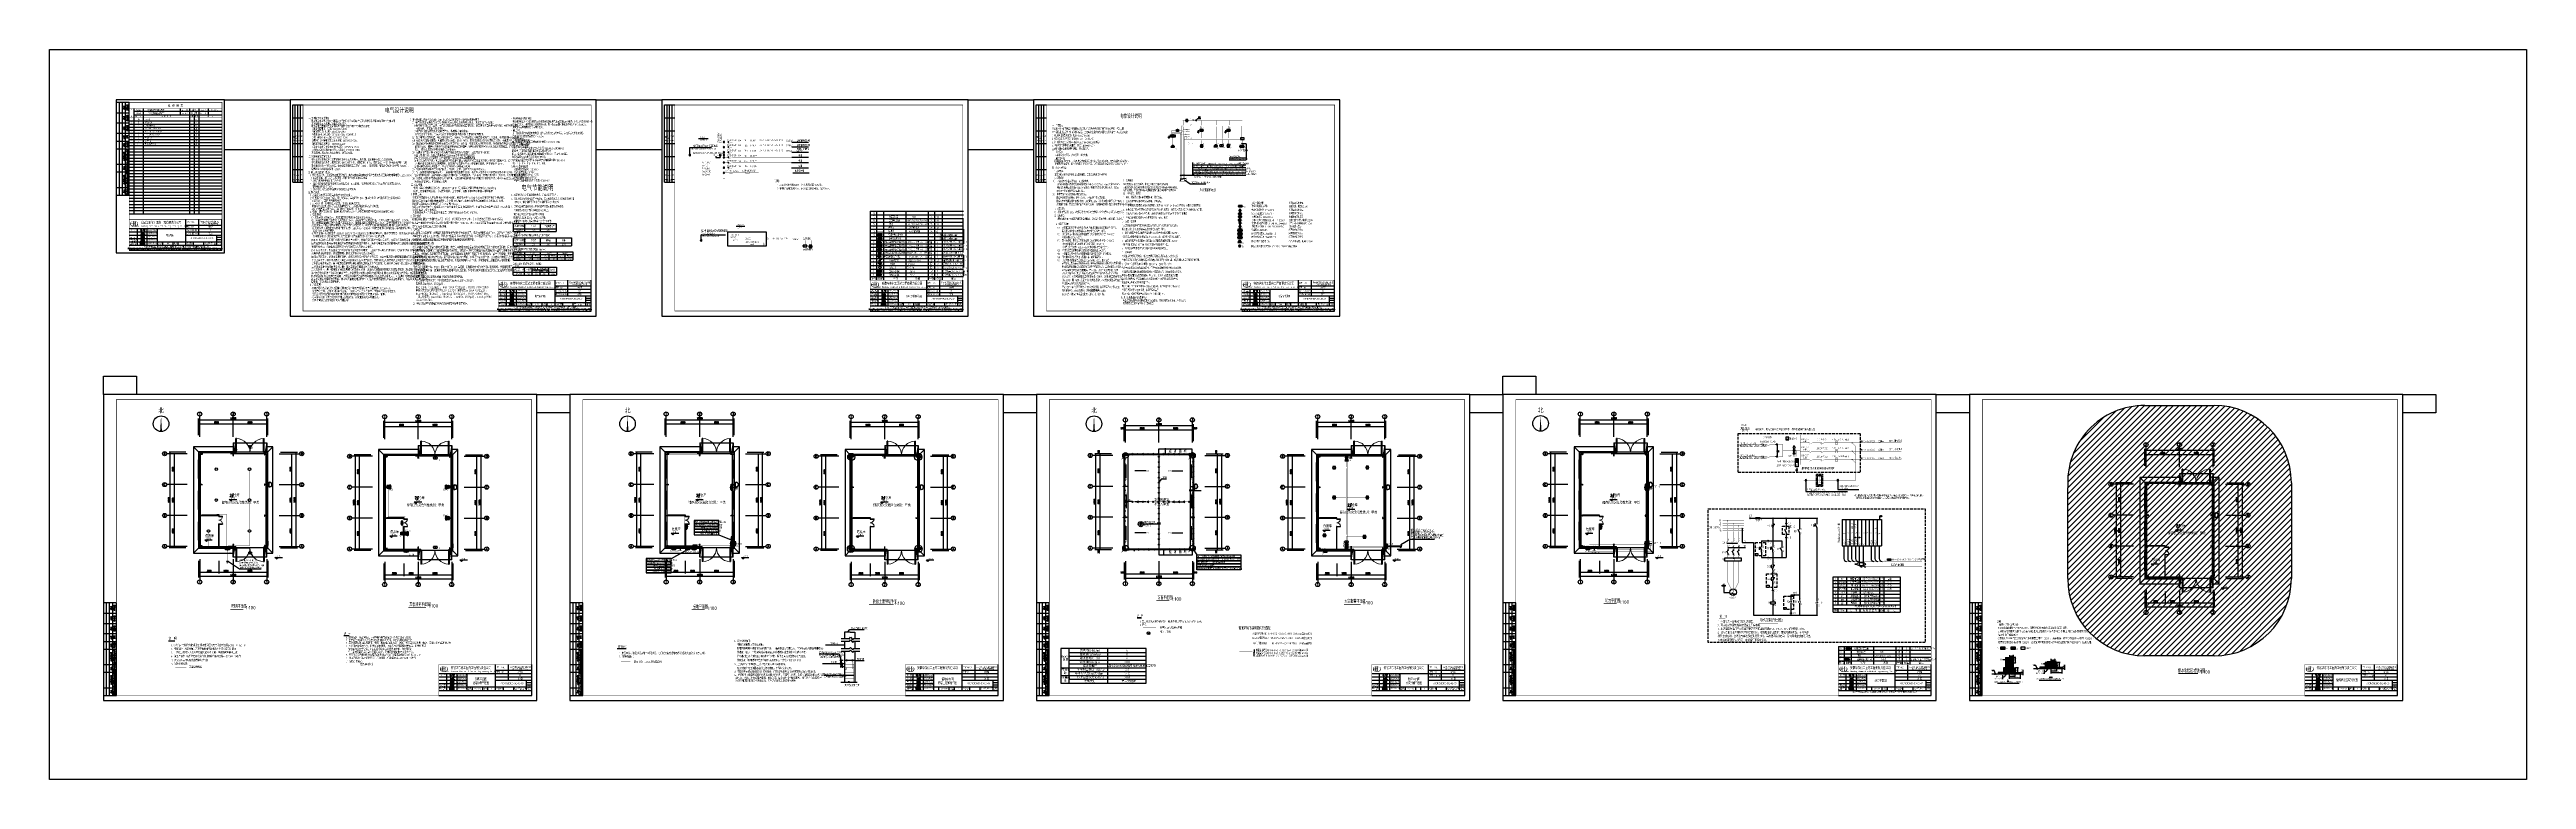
# Model space of a CAD drawing. Extents: x 1151645 to 1632247, y -116298 to 25377.
import ezdxf
from ezdxf.enums import TextEntityAlignment as Align

# ---------------------------------------------------------------- set-up
doc = ezdxf.new("R2010")
doc.units = 0
doc.header["$LTSCALE"] = 1000
doc.header["$MEASUREMENT"] = 0
for name, pattern in [('2', [18.5, 12, -3, 0.5, -3]), ('2014-08-31CC GFX工厂_t3$0$新块$0$DASHED', [0.75, 0.5, -0.25]), ('ACAD_ISO02W100', [15, 12, -3]), ('CENTER', [2, 1.25, -0.25, 0.25, -0.25]), ('CENTER2', [1.125, 0.75, -0.125, 0.125, -0.125]), ('DASH', [0.35, 0.25, -0.1]), ('DASHED', [19.05, 12.7, -6.35]), ('DASHEDX2', [1.5, 1, -0.5]), ('DOTE', [2.42, 2, -0.2, 0.02, -0.2])]:
    doc.linetypes.add(name, pattern=pattern)
doc.layers.get('0').update_dxf_attribs({"linetype": 'CONTINUOUS'})
doc.layers.get('Defpoints').update_dxf_attribs({"linetype": 'CONTINUOUS'})
for name, color, linetype in [('01', 9, 'CONTINUOUS'), ('1', 2, 'CONTINUOUS'), ('2', 3, 'CONTINUOUS'), ('3', 1, 'CENTER'), ('AXIS', 3, 'CONTINUOUS'), ('AXIS_TEXT', 7, 'CONTINUOUS'), ('BXT', 7, 'CONTINUOUS'), ('DIM-消防', 3, 'CONTINUOUS'), ('DIM_SYMB', 3, 'CONTINUOUS'), ('DUCT-排烟中心线', 5, 'CENTER2'), ('DUCT-排烟管', 2, 'CONTINUOUS'), ('ELEMENT', 3, 'CONTINUOUS'), ('EQUIP-消防', 3, 'CONTINUOUS'), ('EQUIP-照明', 3, 'CONTINUOUS'), ('EQUIP-箱柜', 3, 'CONTINUOUS'), ('GDXT', 7, 'CONTINUOUS'), ('LWIRE', 4, 'CONTINUOUS'), ('PUB_DIM', 3, 'CONTINUOUS'), ('PUB_TEXT', 7, 'CONTINUOUS'), ('PUB_TITLE', 4, 'CONTINUOUS'), ('ROOF', 4, 'CONTINUOUS'), ('SIG_TEXT', 7, 'CONTINUOUS'), ('TEL_SYMB', 3, 'CONTINUOUS'), ('TEL_TAB', 7, 'CONTINUOUS'), ('TEL_TEXT', 7, 'CONTINUOUS'), ('TERM', 2, 'CONTINUOUS'), ('TH_TEXT', 7, 'CONTINUOUS'), ('TH_WIRE', 4, 'CONTINUOUS'), ('WALL', 2, 'CONTINUOUS'), ('WINDOW', 4, 'CONTINUOUS'), ('WIRE-接地', 4, 'CONTINUOUS'), ('WIRE-消防', 5, 'CONTINUOUS'), ('WIRE-照明', 1, 'CONTINUOUS'), ('WIRE-系统', 4, 'CONTINUOUS'), ('WIRE-避雷', 4, 'CONTINUOUS'), ('建筑底图', 251, 'CONTINUOUS'), ('文字', 3, 'CONTINUOUS'), ('洁送', 3, 'CONTINUOUS'), ('电信', 7, 'CONTINUOUS'), ('电气', 3, 'CONTINUOUS'), ('电气文字', 7, 'CONTINUOUS'), ('电气标注', 3, 'CONTINUOUS'), ('电气表格', 7, 'CONTINUOUS'), ('防雷接地平面图', 6, 'CONTINUOUS')]:
    doc.layers.add(name, color=color, linetype=linetype)
doc.layers.add('_0', color=7, linetype='CONTINUOUS', lineweight=25)
doc.styles.add('-宋体', font='', dxfattribs={"width": 0.8})
doc.styles.add('_HZTXT', font='txt.shx', dxfattribs={"width": 0.8, "bigfont": 'HZTXT.shx'})
doc.styles.add('_TCH_AXIS', font='COMPLEX', dxfattribs={"bigfont": 'GBCBIG'})
doc.styles.add('_TCH_DIM', font='sceie.shx', dxfattribs={"bigfont": 'sceic.shx'})
doc.styles.add('_TCH_DIM_T3', font='SIMPLEX', dxfattribs={"width": 0.705882, "bigfont": 'GBCBIG'})
doc.styles.add('_TCH_LABEL', font='COMPLEX', dxfattribs={"bigfont": 'GBCBIG'})
doc.styles.add('_TEL_DIM', font='SIMPLEX', dxfattribs={"width": 0.8, "height": 3.5, "bigfont": 'HZTXT'})
doc.styles.add('AHD', font='sceie.shx', dxfattribs={"width": 0.7, "bigfont": 'sceic.shx'})
doc.styles.add('COMPLEX', font='COMPLEX')
doc.styles.add('ECEC_TQ', font='txt_l.shx', dxfattribs={"bigfont": 'hztxt_l.shx'})
doc.styles.add('ECEC_TQ_S', font='')
doc.styles.add('HD', font='hdtxt.shx', dxfattribs={"width": 0.7, "height": 400, "bigfont": 'hdhztxt.shx'})
doc.styles.add('HT', font='')
doc.styles.add('hx-01', font='hdtxt.shx', dxfattribs={"width": 0.7, "bigfont": 'hdhztxt.shx'})
doc.styles.add('SCEI', font='sceie.shx', dxfattribs={"width": 0.75, "bigfont": 'sceic.shx'})
doc.styles.add('sceic', font='sceie.shx', dxfattribs={"width": 0.67, "bigfont": 'sceic.shx'})
doc.styles.add('sceie', font='sceie.shx', dxfattribs={"width": 0.7, "bigfont": 'sceic.shx'})
doc.styles.get("Standard").update_dxf_attribs({"font": 'GBENOR', "bigfont": 'GBCBIG'})
doc.styles.add('TG_LINETYPE', font='sceie.shx', dxfattribs={"width": 0.7, "height": 3, "bigfont": 'sceic.shx'})
doc.styles.add('TG_LINETYPE_THUND', font='SIMPLEX', dxfattribs={"width": 0.8, "height": 5.5, "bigfont": 'HZTXT'})
doc.styles.add('TSSD_Rein', font='Tssdeng.shx', dxfattribs={"width": 0.7, "bigfont": 'hztxt.shx'})
doc.styles.add('公司统一字体', font='sceie.shx', dxfattribs={"width": 0.7, "bigfont": 'sceic.shx'})
doc.styles.add('宋体', font='', dxfattribs={"width": 0.7})
doc.styles.add('说明', font='SIMPLEX.shx', dxfattribs={"width": 0.7, "bigfont": 'sceic.shx'})
doc.styles.get('-宋体').set_extended_font_data('SimSun')
doc.styles.get('ECEC_TQ_S').set_extended_font_data('SimSun')
doc.styles.get('HT').set_extended_font_data('SimSun')
doc.styles.get('宋体').set_extended_font_data('SimSun')
doc.linetypes.add('TG_BC', pattern='A,2,-0.85,["BC",TG_LINETYPE,S=0.1,R=0,X=-0.65,Y=-0.15],0', length=2.85)
doc.linetypes.add('TG_H', pattern='A,2,-0.45,["H",TG_LINETYPE,S=0.1,R=0,X=-0.33,Y=-0.15],0', length=2.45)
doc.linetypes.add('TG_×', pattern='A,2,0,["×",TG_LINETYPE_THUND,S=0.1,R=0,X=-0.23,Y=-0.21],0', length=2)
doc.linetypes.add('TG_接地', pattern='A,0.75,0,["/",TG_LINETYPE,S=0.05,R=-8.594367,X=-0.1,Y=-0.045],0.65,-0.13,0.13,-0.13', length=2)
doc.dimstyles.new('_TCH_ARCH&&100', dxfattribs={"dimtxt": 297.5, "dimasz": 100, "dimexe": 250, "dimexo": 300, "dimgap": 126.25, "dimtad": 1, "dimdec": 0, "dimzin": 0, "dimdsep": 46, "dimtxsty": '_TCH_DIM_T3', "dimblk": 'ARCHTICK', "dimcen": 0.09, "dimclrt": 7, "dimazin": 2, "dimtfac": 1, "dimtdec": 0, "dimtix": 1, "dimtmove": 2, "dimatfit": 3, "dimfxl": 0, "dimtolj": 1, "dimtzin": 0, "dimarcsym": 0})
pattern_1 = [(45, (1250198.068, -108840.04), (22.45064, -22.45064), [])]
pattern_2 = [(45, (1250182.068, -91030.04), (22.45064, -22.45064), [])]
pattern_3 = [(50, (1440351.49, -1316147.02), (101.2137044, -8.8550475), [10.583333, -116.416666]), (355, (1440351.49, -1316147.02), (-19.579348, 106.142579), [8.466667, -93.133333]), (100.451, (1440359.93, -1316147.76), (81.634723, 97.287048), [8.994444, -98.938888]), (46.1842, (1440351.49, -1316118.8), (150.599466, -23.356849), [15.875, -174.624999]), (96.6356, (1440364.04, -1316120.74), (131.89124, 137.458641), [13.491667, -148.408332]), (351.184, (1440351.5, -1316118.8), (131.891447, 137.458398), [12.7, -139.7]), (21, (1440365.604, -1316125.85), (84.230488, -56.8141766), [10.583333, -116.416666]), (326, (1440365.6, -1316125.85), (34.33446, 102.326647), [8.466667, -93.133333]), (71.4514, (1440372.62, -1316130.59), (118.564716, 45.5126984), [8.994444, -98.938888]), (37.5, (1440351.493, -1316147.02), (1.7158907, 46.9750213), [0, -92.0044439, 0, -94.5444438, 0, -93.4861105]), (7.5, (1440351.493, -1316147.02), (37.1220345, 55.6558745), [0, -53.904444, 0, -89.8877772, 0, -35.6305553]), (327.5, (1440320.025, -1316147.02), (75.328108, -3.1826355), [0, -35.2777776, 0, -110.066666, 0, -146.049999]), (317.5, (1440305.914, -1316147.02), (82.293989, 14.1258283), [0, -45.861111, 0, -73.095555, 0, -103.716666])]
pattern_4 = [(50, (1432265, -1317176.84), (101.2137044, -8.8550475), [10.583333, -116.416666]), (355, (1432265, -1317176.84), (-19.579348, 106.142579), [8.466667, -93.133333]), (100.451, (1432273.43, -1317177.58), (81.634723, 97.287048), [8.994444, -98.938888]), (46.1842, (1432265, -1317148.62), (150.599466, -23.356849), [15.875, -174.624999]), (96.6356, (1432277.55, -1317150.56), (131.89124, 137.458641), [13.491667, -148.408332]), (351.184, (1432265, -1317148.62), (131.891447, 137.458398), [12.7, -139.7]), (21, (1432279.11, -1317155.67), (84.230488, -56.8141766), [10.583333, -116.416666]), (326, (1432279.11, -1317155.67), (34.33446, 102.326647), [8.466667, -93.133333]), (71.4514, (1432286.13, -1317160.41), (118.564716, 45.5126984), [8.994444, -98.938888]), (37.5, (1432264.996, -1317176.84), (1.7158907, 46.9750213), [0, -92.0044439, 0, -94.5444438, 0, -93.4861105]), (7.5, (1432264.996, -1317176.84), (37.1220345, 55.6558745), [0, -53.904444, 0, -89.8877772, 0, -35.6305553]), (327.5, (1432233.53, -1317176.84), (75.328108, -3.1826355), [0, -35.2777776, 0, -110.066666, 0, -146.049999]), (317.5, (1432219.42, -1317176.84), (82.293989, 14.1258283), [0, -45.861111, 0, -73.095555, 0, -103.716666])]

# ---------------------------------------------------------------- blocks, each defined once
blk = doc.blocks.new('$element$00000390')
at = {"const_width": 0.0233}
for points in [[(0, 0), (0, -0.38)], [(-0.25, -0.38), (0.25, -0.38)], [(-0.19, -0.5), (0.19, -0.5)], [(-0.06, -0.63), (0.06, -0.63)]]:
    blk.add_lwpolyline(points, dxfattribs=at)
at = {"flags": 9}
blk.add_attdef('S', (0, 0), '', height=0.00000667, dxfattribs=at)
blk = doc.blocks.new('$element$00000532')
at = {"const_width": 0.0233}
for points in [[(0, 0), (0, -0.28)], [(-0.1, -0.28), (0.1, -0.28), (0.1, -0.72), (-0.1, -0.72), (-0.1, -0.28)], [(0, -1), (0, -0.57)]]:
    blk.add_lwpolyline(points, dxfattribs=at)
for points in [[(-0.03, -0.55), (0.03, -0.55), (0, -0.35), (0.03, -0.55)], [(0.03, -0.55), (0, -0.35), (-0.03, -0.55), (0.03, -0.55)], [(0, -0.37), (-0.03, -0.57), (0.03, -0.57), (0, -0.37)]]:
    blk.add_solid(points)
at = {"flags": 9}
blk.add_attdef('S', (0, 0), '', height=0.00000667, dxfattribs=at)
blk = doc.blocks.new('$element$00000582')
at = {"const_width": 0.0233}
for points in [[(0, 0), (0, -1)], [(-0.1, -0.28), (0.1, -0.28), (0.1, -0.72), (-0.1, -0.72), (-0.1, -0.28)]]:
    blk.add_lwpolyline(points, dxfattribs=at)
at = {"flags": 9}
blk.add_attdef('S', (0, 0), '', height=0.00000667, dxfattribs=at)
blk = doc.blocks.new('$titleblk$00000095')
for p, q in [((-150, 20), (-150, 0)), ((-150, 20), (0, 20)), ((-150, 15), (-75, 15)), ((-150, 10), (-75, 10)), ((-150, 5), (-75, 5)), ((-125, 20), (-125, 0)), ((-100, 20), (-100, 0)), ((-75, 20), (-75, 0)), ((-75, 20), (-75, 0)), ((-75, 15), (0, 15)), ((-75, 10), (0, 10)), ((-75, 5), (0, 5)), ((-50, 20), (-50, 0)), ((-25, 20), (-25, 0)), ((0, 20), (0, 0))]:
    blk.add_line(p, q)
at = {"width": 0.8}
for s, p in [('建   筑', (-146.4, 15.6)), ('结   构', (-146.4, 10.9)), ('通   讯', (-146.4, 0.9)), ('电   气', (-146.4, 5.6)), ('给 排 水', (-71, 10.9)), ('暖  通', (-70.3, 15.7)), ('工   艺', (-70.3, 6.1)), ('自   控', (-70.3, 1.2))]:
    blk.add_text(s, height=3.51, dxfattribs=at).set_placement(p)
blk = doc.blocks.new('$equip$00001590')
for p, q in [((0.5, 0), (-0.5, 0)), ((-0.5, 0), (-0.5, -1)), ((0.5, -1), (0.5, 0)), ((-0.5, -1), (0.5, -1)), ((-0.4, -0.5), (0.4, -0.5))]:
    blk.add_line(p, q)
for p in [(0, 0), (-0.5, -0.5), (0, -1), (0.5, -0.5)]:
    blk.add_point(p)
blk.add_solid([(0.4, -0.5), (0.1, -0.5), (0.1, -0.5)])
at = {"flags": 9}
blk.add_attdef('A', (0, 0), '', height=0.00002, dxfattribs=at)
blk.add_attdef('B', text='', height=0.4, dxfattribs=at).set_placement((0.8, -0.7), align=Align.MIDDLE_CENTER)
blk = doc.blocks.new('$equip$00001928')
for p, q in [((0.65, 0.65), (-0.65, 0.65)), ((-0.65, 0.65), (-0.65, 0)), ((-0.65, 0), (0.65, 0)), ((0.65, 0), (0.65, 0.65))]:
    blk.add_line(p, q)
for p in [(-0.65, 0.33), (0, 0.65), (0, 0), (0.65, 0.33)]:
    blk.add_point(p)
at = {"color": 7, "style": '_TEL_DIM'}
blk.add_attdef('$TEXT$', text='', height=0.34, dxfattribs=at).set_placement((0.01, 0.34), align=Align.MIDDLE_CENTER)
at = {"color": 7, "style": '_TEL_DIM', "flags": 1}
blk.add_attdef('A', text='', height=0.00002, dxfattribs=at).set_placement((0, 0), align=Align.MIDDLE_CENTER)
blk = doc.blocks.new('$equip$00001601')
for p, q in [((0.5, 0), (-0.5, 0)), ((-0.5, 0), (-0.5, -1)), ((0.5, -1), (0.5, 0)), ((-0.5, -1), (0.5, -1)), ((0, -0.5), (0, -0.8))]:
    blk.add_line(p, q)
blk.add_arc((0, -0.2), 0.3, 180, 0)
for p in [(0, 0), (-0.5, -0.5), (0, -1), (0.5, -0.5)]:
    blk.add_point(p)
at = {"flags": 9}
blk.add_attdef('A', (0, 0), '', height=0.00002, dxfattribs=at)
blk.add_attdef('B', text='', height=0.4, dxfattribs=at).set_placement((0.8, -0.7), align=Align.MIDDLE_CENTER)
blk = doc.blocks.new('$equip$00002679')
for p, q in [((-0.3, 0.7), (-0.7, 0)), ((-0.7, 0), (0.7, 0)), ((0.3, 0.7), (-0.3, 0.7)), ((0.3, 0.7), (-0.3, 0.7)), ((-0.26, 0.25), (-0.3, 0.57)), ((-0.3, 0.57), (-0.13, 0.49)), ((-0.3, 0.25), (-0.3, 0.11)), ((-0.13, 0.25), (-0.3, 0.25)), ((-0.3, 0.11), (-0.13, 0.11)), ((-0.13, 0.49), (-0.17, 0.25)), ((-0.13, 0.11), (-0.13, 0.25)), ((0, 0.7), (0, 0)), ((0.17, 0.11), (0.17, 0.34)), ((0.29, 0.11), (0.17, 0.11)), ((0.29, 0.34), (0.29, 0.11)), ((0.7, 0), (0.3, 0.7))]:
    blk.add_line(p, q)
at = {"const_width": 0.04}
blk.add_lwpolyline([(-0.3, 0.7), (0.3, 0.7), (0.7, 0), (-0.7, 0), (-0.3, 0.7), (0.3, 0.7)], dxfattribs=at)
blk.add_lwpolyline([(-0.3, 0.7), (0.3, 0.7), (0.7, 0), (-0.7, 0), (-0.3, 0.7), (0.3, 0.7)], dxfattribs=at)
blk.add_circle((0.23, 0.43), 0.111)
for p in [(-0.5, 0.35), (0, 0.7), (0, 0), (0.5, 0.35)]:
    blk.add_point(p)
at = {"color": 7, "flags": 1}
for tag, height, p in [('A', 0.00002, (0, 0)), ('B', 0.4, (0.96, 0.3))]:
    blk.add_attdef(tag, text='', height=height, dxfattribs=at).set_placement(p, align=Align.MIDDLE_CENTER)
blk = doc.blocks.new('$equip$00002677')
for p, q in [((-0.3, 0.7), (-0.7, 0)), ((-0.7, 0), (0.7, 0)), ((0.3, 0.7), (-0.3, 0.7)), ((-0.12, 0.42), (-0.12, 0.26)), ((-0.12, 0.42), (-0.04, 0.42)), ((-0.04, 0.26), (-0.12, 0.26)), ((-0.04, 0.42), (0.12, 0.5)), ((-0.04, 0.42), (-0.04, 0.26)), ((0.12, 0.17), (-0.04, 0.26)), ((0.12, 0.5), (0.12, 0.17)), ((0.7, 0), (0.3, 0.7))]:
    blk.add_line(p, q)
at = {"const_width": 0.04}
blk.add_lwpolyline([(-0.3, 0.7), (0.3, 0.7), (0.7, 0), (-0.7, 0), (-0.3, 0.7), (0.3, 0.7)], dxfattribs=at)
blk.add_lwpolyline([(-0.3, 0.7), (0.3, 0.7), (0.7, 0), (-0.7, 0), (-0.3, 0.7), (0.3, 0.7)], dxfattribs=at)
for p in [(-0.5, 0.35), (0, 0.7), (0, 0), (0.5, 0.35)]:
    blk.add_point(p)
at = {"color": 7, "flags": 1}
for tag, height, p in [('A', 0.00002, (0, 0)), ('B', 0.4, (0.96, 0.3))]:
    blk.add_attdef(tag, text='', height=height, dxfattribs=at).set_placement(p, align=Align.MIDDLE_CENTER)
blk = doc.blocks.new('$equip$00002936')
for p, q in [((-0.75, 0.6), (-0.75, 0)), ((0.75, 0.6), (-0.75, 0.6)), ((-0.75, 0.3), (0.75, 0.3)), ((-0.75, 0), (0.75, 0)), ((0, 0), (0, 0.6)), ((0.75, 0), (0.75, 0.6))]:
    blk.add_line(p, q)
at = {"const_width": 0.04}
blk.add_lwpolyline([(-0.75, 0.6), (-0.75, 0), (0.75, 0), (0.75, 0.6), (-0.75, 0.6), (-0.75, 0)], dxfattribs=at)
for p in [(-0.75, 0.3), (0, 0.6), (0, 0), (0.75, 0.3)]:
    blk.add_point(p)
at = {"color": 7, "style": '_TEL_DIM', "flags": 1}
for tag in ['A', 'REMARK']:
    blk.add_attdef(tag, text='', height=0.00002, dxfattribs=at).set_placement((0, 0), align=Align.MIDDLE_CENTER)
blk = doc.blocks.new('$equip$00002656')
for p, q in [((-0.5, 1), (-0.5, 0)), ((0.5, 1), (-0.5, 1)), ((-0.5, 0), (0.5, 0)), ((-0.2, 0.3), (0.2, 0.3)), ((0, 0.5), (0, 0.2)), ((0.5, 0), (0.5, 1))]:
    blk.add_line(p, q)
at = {"const_width": 0.04}
blk.add_lwpolyline([(-0.5, 1), (0.5, 1), (0.5, 0), (-0.5, 0), (-0.5, 1), (0.5, 1)], dxfattribs=at)
blk.add_arc((0, 0.8), 0.3, 180, 0)
for p in [(-0.5, 0.5), (0, 1), (0, 0), (0.5, 0.5)]:
    blk.add_point(p)
at = {"color": 7, "flags": 1}
for tag, height, p in [('A', 0.00002, (0, 0)), ('B', 0.4, (0.8, 0.3))]:
    blk.add_attdef(tag, text='', height=height, dxfattribs=at).set_placement(p, align=Align.MIDDLE_CENTER)
blk = doc.blocks.new('$Equip$00002649')
for p, q in [((-0.5, 0.5), (-0.5, -0.5)), ((0.5, 0.5), (-0.5, 0.5)), ((-0.2, 0.2), (0.05, 0.4)), ((0, 0), (-0.2, 0.2)), ((0, 0), (0.2, -0.2)), ((0.5, -0.5), (0.5, 0.5)), ((-0.5, -0.5), (0.5, -0.5)), ((0.2, -0.2), (-0.05, -0.4))]:
    blk.add_line(p, q)
at = {"const_width": 0.04}
blk.add_lwpolyline([(-0.5, 0.5), (0.5, 0.5), (0.5, -0.5), (-0.5, -0.5), (-0.5, 0.5), (0.5, 0.5)], dxfattribs=at)
for p in [(-0.5, 0), (0, 0.5), (0.5, 0), (0, -0.5)]:
    blk.add_point(p)
at = {"color": 7, "flags": 1}
for tag, height, p in [('A', 0.00002, (0, 0)), ('B', 0.4, (0.76, -0.21))]:
    blk.add_attdef(tag, text='', height=height, dxfattribs=at).set_placement(p, align=Align.MIDDLE_CENTER)
blk = doc.blocks.new('$equip$00001168')
blk.add_line((-0.5, 0), (0.5, 0))
blk.add_arc((0, 0), 0.5, 180, 0)
for p in [(-0.5, 0), (0, 0), (0.5, 0), (0, -0.5)]:
    blk.add_point(p)
for points in [[(0.43, -0.25), (-0.43, -0.25), (0.5, 0), (-0.5, 0)], [(0.25, -0.43), (-0.25, -0.43), (0.43, -0.25), (-0.43, -0.25)], [(0, -0.5), (0, -0.5), (0.25, -0.43), (-0.25, -0.43)]]:
    blk.add_solid(points)
at = {"flags": 9}
blk.add_attdef('A', (0, 0), '', height=0.00002, dxfattribs=at)
blk = doc.blocks.new('$equip$00002604')
blk.add_hatch(color=256).paths.add_polyline_path([(0.27, 0.5, 1), (-0.27, 0.5, 1)])
for p, q in [((-0.43, 0.93), (-0.19, 0.69)), ((-0.43, 0.07), (-0.19, 0.31)), ((0.19, 0.69), (0.43, 0.93)), ((0.19, 0.31), (0.43, 0.07))]:
    blk.add_line(p, q)
at = {"const_width": 0.04}
blk.add_lwpolyline([(-0.5, 1), (-0.5, 0), (0.5, 0), (0.5, 1), (-0.5, 1), (-0.5, 0)], dxfattribs=at)
blk.add_lwpolyline([(-0.5, 1), (-0.5, 0), (0.5, 0), (0.5, 1)], close=True)
blk.add_circle((0, 0.5), 0.275)
for p in [(-0.5, 0.5), (0, 1), (0, 0), (0.5, 0.5)]:
    blk.add_point(p)
at = {"color": 7, "style": '_TEL_DIM', "flags": 1}
blk.add_attdef('A', text='', height=0.000025, dxfattribs=at).set_placement((0, 0), align=Align.MIDDLE_CENTER)
blk = doc.blocks.new('$equip$00002534')
for p, q in [((-0.72, 0.66), (-0.72, 0)), ((0.72, 0.66), (-0.72, 0.66)), ((-0.72, 0), (0.72, 0)), ((0.72, 0), (0.72, 0.66))]:
    blk.add_line(p, q)
at = {"const_width": 0.04}
blk.add_lwpolyline([(-0.72, 0.66), (-0.72, 0), (0.72, 0), (0.72, 0.66), (-0.72, 0.66), (-0.72, 0)], dxfattribs=at)
for p in [(-0.72, 0.33), (0, 0.66), (0, 0), (0.72, 0.33)]:
    blk.add_point(p)
at = {"color": 7, "style": '_TEL_DIM'}
blk.add_attdef('$TEXT$', text='', height=0.4, dxfattribs=at).set_placement((0, 0.33), align=Align.MIDDLE_CENTER)
at = {"color": 7, "style": '_TEL_DIM', "flags": 1}
blk.add_attdef('A', text='', height=0.00002, dxfattribs=at).set_placement((0, 0), align=Align.MIDDLE_CENTER)
blk = doc.blocks.new('$equip$00002907')
for p, q in [((0.75, 0.6), (-0.75, 0.6)), ((-0.75, 0.6), (-0.75, 0)), ((-0.75, 0), (0.75, 0)), ((0.75, 0), (0.75, 0.6))]:
    blk.add_line(p, q)
at = {"const_width": 0.04}
blk.add_lwpolyline([(-0.75, 0.6), (-0.75, 0), (0.75, 0), (0.75, 0.6), (-0.75, 0.6), (-0.75, 0)], dxfattribs=at)
for p in [(-0.75, 0.3), (0, 0.6), (0, 0), (0.75, 0.3)]:
    blk.add_point(p)
at = {"color": 7, "style": '_TEL_DIM'}
blk.add_attdef('$TEXT$', text='', height=0.4, dxfattribs=at).set_placement((0, 0.3), align=Align.MIDDLE_CENTER)
at = {"color": 7, "style": '_TEL_DIM', "flags": 1}
for tag in ['A', 'REMARK']:
    blk.add_attdef(tag, text='', height=0.00002, dxfattribs=at).set_placement((0, 0), align=Align.MIDDLE_CENTER)
blk = doc.blocks.new('*X34')
at = {"color": 0}
for p, q in [((-250, 33), (-83, 200)), ((-250, 68), (-118, 200)), ((-250, 104), (-154, 200)), ((-250, 139), (-189, 200)), ((-250, 174), (-224, 200)), ((-247, 0), (-47, 200)), ((-212, 0), (-12, 200)), ((-177, 0), (23, 200)), ((-141, 0), (59, 200)), ((-106, 0), (94, 200)), ((-71, 0), (129, 200)), ((-35, 0), (165, 200)), ((0, 0), (200, 200)), ((35, 0), (235, 200)), ((71, 0), (250, 179)), ((106, 0), (250, 144)), ((141, 0), (250, 109)), ((177, 0), (250, 73)), ((212, 0), (250, 38)), ((247, 0), (250, 3))]:
    blk.add_line(p, q, dxfattribs=at)
blk = doc.blocks.new('$equip$00001421')
for p, q in [((0.75, 0.6), (-0.75, 0.6)), ((-0.75, 0.6), (-0.75, 0)), ((-0.75, 0), (0.75, 0)), ((0.75, 0), (0.75, 0.6))]:
    blk.add_line(p, q)
at = {"const_width": 0.6}
blk.add_lwpolyline([(-0.75, 0.3), (0.75, 0.3)], dxfattribs=at)
for p in [(-0.75, 0.3), (0, 0.6), (0, 0), (0.75, 0.3)]:
    blk.add_point(p)
at = {"xscale": 0.00300000000061118, "yscale": 0.00300000000061118, "zscale": 0.00300000000061118}
blk.add_blockref('*X34', (0, 0), dxfattribs=at)
at = {"style": '_TCH_LABEL', "flags": 9}
blk.add_attdef('A', (0, 0), '', height=0.00002, dxfattribs=at)
blk = doc.blocks.new('$equip_U$00000051(DK-xiezc)')
at = {"color": 7}
blk.add_lwpolyline([(0, -1.47, 0.6, 0, 0), (0, -2.09, 0, 0, 0)], format="xyseb", dxfattribs=at)
at = {"xscale": -1, "rotation": 270}
blk.add_blockref('$equip$00001421', (-0.3, -0.72), dxfattribs=at)
at = {"color": 7, "style": '_TEL_DIM', "flags": 1}
blk.add_attdef('A', text='', height=0.00002, dxfattribs=at).set_placement((0, 0), align=Align.MIDDLE_CENTER)
blk = doc.blocks.new('$equip$00001213')
for p, q in [((0.15, 0.36), (0.62, 0.83)), ((0.62, 0.83), (0.77, 0.69))]:
    blk.add_line(p, q)
blk.add_circle((0, 0.21), 0.208)
for p in [(-0.21, 0.21), (0, 0.42), (0, 0), (0.21, 0.21)]:
    blk.add_point(p)
for points in [[(0.1, 0.39), (0.1, 0.03), (0, 0.42), (0, 0)], [(0.18, 0.31), (0.18, 0.1), (0.1, 0.39), (0.1, 0.03)], [(0.21, 0.21), (0.21, 0.21), (0.18, 0.31), (0.18, 0.1)]]:
    blk.add_solid(points)
at = {"flags": 9}
blk.add_attdef('A', (0, 0), '', height=0.00002, dxfattribs=at)
blk = doc.blocks.new('$equip$00002908')
for p, q in [((0.75, 0.6), (-0.75, 0.6)), ((-0.75, 0.6), (-0.75, 0)), ((-0.75, 0), (0.75, 0)), ((0.75, 0), (0.75, 0.6))]:
    blk.add_line(p, q)
at = {"const_width": 0.04}
blk.add_lwpolyline([(-0.75, 0.6), (-0.75, 0), (0.75, 0), (0.75, 0.6), (-0.75, 0.6), (-0.75, 0)], dxfattribs=at)
for p in [(-0.75, 0.3), (0, 0.6), (0, 0), (0.75, 0.3)]:
    blk.add_point(p)
at = {"color": 7, "style": '_TEL_DIM'}
blk.add_attdef('$TEXT$', text='', height=0.4, dxfattribs=at).set_placement((0, 0.3), align=Align.MIDDLE_CENTER)
at = {"color": 7, "style": '_TEL_DIM', "flags": 1}
for tag in ['A', 'REMARK']:
    blk.add_attdef(tag, text='', height=0.00002, dxfattribs=at).set_placement((0, 0), align=Align.MIDDLE_CENTER)
blk = doc.blocks.new('$equip$00002540')
blk.add_hatch(color=256).paths.add_polyline_path([(0.24, 0.37), (0.24, 0.23), (0.53, 0.3)])
for p, q in [((-0.72, 0.6), (-0.72, 0)), ((0.72, 0.6), (-0.72, 0.6)), ((-0.72, 0), (0.72, 0)), ((0.24, 0.37), (0.24, 0.23)), ((0.53, 0.3), (0.24, 0.37)), ((0.24, 0.23), (0.53, 0.3)), ((0.72, 0), (0.72, 0.6))]:
    blk.add_line(p, q)
at = {"color": 7}
blk.add_line((-0.48, 0.3), (0.48, 0.3), dxfattribs=at)
at = {"const_width": 0.04}
blk.add_lwpolyline([(-0.72, 0.6), (-0.72, 0), (0.72, 0), (0.72, 0.6), (-0.72, 0.6), (-0.72, 0)], dxfattribs=at)
for p in [(-0.72, 0.3), (0, 0.6), (0, 0), (0.72, 0.3)]:
    blk.add_point(p)
at = {"color": 7, "style": '_TEL_DIM', "flags": 1}
blk.add_attdef('A', text='', height=0.00002, dxfattribs=at).set_placement((0, 0), align=Align.MIDDLE_CENTER)
blk = doc.blocks.new('$equip$00002542')
h = blk.add_hatch(color=256)
h.paths.add_polyline_path([(-0.21, 0.29), (-0.5, 0.22), (-0.21, 0.22)])
h.paths.add_polyline_path([(-0.21, 0.22), (-0.5, 0.22), (-0.21, 0.15)])
h.paths.add_polyline_path([(0.21, 0.47), (0.21, 0.33), (0.5, 0.4)])
for p, q in [((-0.72, 0.6), (-0.72, 0)), ((0.72, 0.6), (-0.72, 0.6)), ((-0.72, 0), (0.72, 0)), ((-0.21, 0.29), (-0.5, 0.22)), ((-0.5, 0.22), (-0.21, 0.15)), ((-0.21, 0.15), (-0.21, 0.29)), ((0.21, 0.47), (0.21, 0.33)), ((0.5, 0.4), (0.21, 0.47)), ((0.21, 0.33), (0.5, 0.4)), ((0.72, 0), (0.72, 0.6))]:
    blk.add_line(p, q)
at = {"color": 7}
for p, q in [((-0.51, 0.4), (0.45, 0.4)), ((-0.5, 0.22), (0.51, 0.22))]:
    blk.add_line(p, q, dxfattribs=at)
at = {"const_width": 0.04}
blk.add_lwpolyline([(-0.72, 0.6), (-0.72, 0), (0.72, 0), (0.72, 0.6), (-0.72, 0.6), (-0.72, 0)], dxfattribs=at)
for p in [(-0.72, 0.3), (0, 0.6), (0, 0), (0.72, 0.3)]:
    blk.add_point(p)
at = {"color": 7, "style": '_TEL_DIM', "flags": 1}
blk.add_attdef('A', text='', height=0.00002, dxfattribs=at).set_placement((0, 0), align=Align.MIDDLE_CENTER)
blk = doc.blocks.new('$equip$00001150')
at = {"const_width": 0.1}
blk.add_lwpolyline([(-0.45, 0, 1), (0.45, 0, 1)], format="xyb", close=True, dxfattribs=at)
blk.add_circle((0, 0), 0.5)
at = {"flags": 9}
blk.add_attdef('A', (0, 0), '', height=0.00002, dxfattribs=at)
blk = doc.blocks.new('A$C04D97144')
for p, q in [((0, 160), (25, 160)), ((6, 0), (6, 180)), ((12, 0), (12, 180)), ((18, 0), (18, 180)), ((0, 140), (25, 140)), ((0, 120), (25, 120)), ((0, 105), (25, 105)), ((0, 90), (25, 90)), ((0, 60), (25, 60)), ((0, 45), (25, 45)), ((0, 15), (25, 15))]:
    blk.add_line(p, q)
blk.add_lwpolyline([(0, 180), (0, 0), (25, 0), (25, 180)], close=True)
for points in [[(13.8, 170.9), (14, 171), (13.9, 171), (17.3, 171), (17, 171), (16.7, 171)], [(13.8, 168), (14.1, 168.1), (14.3, 168.2)], [(13.8, 151), (14, 151.2), (13.9, 151.1), (17.3, 151.1), (17, 151.1), (16.7, 151.1)], [(13.8, 148.5), (14.1, 148.7), (14.2, 148.8), (14.4, 148.8)], [(13.8, 147.4), (14, 147.5), (13.9, 147.5), (17.3, 147.5), (17.1, 147.4), (16.8, 147.5)], [(13.9, 172.1), (14.1, 172.4), (14.3, 172.4), (14.3, 172.4)], [(13.9, 152.3), (14.1, 152.5), (14.3, 152.5), (14.3, 152.5)], [(14.6, 166.9), (14.4, 169.5), (14.3, 169.4), (14.8, 169.1)], [(14.3, 166.9), (14.5, 166.9), (14.7, 166.9), (14.9, 166.8), (15.1, 166.8)], [(14.8, 171.7), (14.5, 173.3), (14.5, 173.1), (14.6, 172.9)], [(14.8, 151.8), (14.5, 153.4), (14.5, 153.3), (14.6, 153)], [(14.7, 148.1), (14.5, 149.5), (14.5, 149.4), (14.5, 149.3)], [(14.7, 172.2), (14.9, 172.2), (15.6, 171.7), (15.6, 171.7), (15.4, 172.5)], [(14.7, 168.1), (14.7, 168.1), (17.3, 168.1), (17, 168), (16.7, 168.1)], [(14.7, 152.4), (14.9, 152.3), (15.6, 151.8), (15.6, 151.8), (15.4, 152.7)], [(14.7, 147.8), (14.9, 146.8)], [(14.8, 171.4), (15, 170.3)], [(14.8, 151.6), (15, 150.5)], [(14.9, 149), (15.2, 149.4), (15.4, 149.4), (15.5, 149.5)], [(14.9, 148.5), (15.1, 148.4), (15.5, 148.2), (15.8, 148), (15.9, 147.8)], [(14.9, 147.5), (15.3, 147.3), (15.7, 147.1), (16, 146.9), (16.3, 146.7)], [(15, 171), (15.4, 170.8), (15.8, 170.6), (16, 170.4), (16.3, 170.2)], [(16.2, 168.8), (16.3, 168.9), (15, 169), (15.1, 169.1), (15.3, 167.3)], [(15, 167.2), (15.3, 167.2), (16.5, 167.4), (16.3, 167.3), (16.2, 168.8), (16.2, 168.6), (16.2, 168.3)], [(15, 151.2), (15.4, 150.9), (15.8, 150.7), (16, 150.5), (16.3, 150.3)], [(15.1, 172.7), (15.2, 172.7), (15.6, 172.4), (15.6, 172.3), (15.9, 172.1), (16.2, 171.8), (16.5, 171.5)], [(15.1, 152.8), (15.2, 152.8), (15.6, 152.5), (15.6, 152.4), (15.9, 152.2), (16.2, 151.9), (16.5, 151.6)], [(15.1, 147.5), (15.4, 147.9)], [(15.2, 171), (15.5, 171.4)], [(15.2, 151.2), (15.5, 151.5)], [(15.3, 149), (15.6, 149), (16, 148.8), (16.3, 148.7), (16.5, 148.5), (16.7, 148.3), (16.9, 148.1), (17.1, 147.9), (17.3, 147.7)], [(15.6, 172.9), (15.8, 172.8), (16.3, 172.5), (16.6, 172.1), (16.9, 171.8), (17.1, 171.5), (17.3, 171.2)], [(15.7, 167.6), (15.6, 168.6)], [(15.6, 153), (15.8, 153), (16.3, 152.6), (16.6, 152.3), (16.9, 151.9), (17.1, 151.6), (17.3, 151.3)], [(15.7, 148.2), (15.8, 148.3), (17.1, 149.3), (17.1, 149.8), (17, 149.3), (16.9, 149.2)], [(16.4, 172.4), (16.9, 172.9), (17.1, 173.1), (16.8, 172.9)], [(16.4, 152.5), (16.9, 153.1), (17.1, 153.2), (16.8, 153)], [(23, 174.4), (20, 174.4), (20, 174.9), (20.2, 175.1), (20.5, 175.2), (20.7, 175.3), (21.2, 175.4), (21.9, 175.4), (22.3, 175.3), (22.6, 175.2), (22.8, 175.1), (23, 174.9), (23, 174.4), (23, 174.4)], [(23, 173), (20, 173), (20, 173.9)], [(20, 171.5), (23, 172), (20, 172.6)], [(20, 170.5), (20.2, 170.3), (20.5, 170.2), (20.7, 170.1), (21.2, 170.1), (21.9, 170.1), (22.3, 170.1), (22.6, 170.2), (22.8, 170.3), (23, 170.5), (23, 170.8), (22.8, 170.9), (22.6, 171), (22.3, 171.1), (21.9, 171.2), (21.2, 171.2), (20.7, 171.1), (20.5, 171), (20.2, 170.9), (20, 170.8), (20, 170.5), (20, 170.5)], [(23, 168.7), (20, 168.7), (20, 169.4), (20.2, 169.6), (20.3, 169.6), (20.6, 169.7), (20.9, 169.7), (21.2, 169.6), (21.3, 169.6), (21.4, 169.4), (21.4, 168.7)], [(23, 167.3), (20, 167.3), (20, 168), (20.2, 168.2), (20.3, 168.2), (20.6, 168.3), (21, 168.3), (21.3, 168.2), (21.4, 168.2), (21.6, 168), (21.6, 167.3)], [(23, 165.9), (20, 165.9), (20, 166.6), (20.2, 166.8), (20.3, 166.8), (20.6, 166.9), (21, 166.9), (21.3, 166.8), (21.4, 166.8), (21.6, 166.6), (21.6, 165.9)], [(23, 164.4), (20, 165), (23, 165.5)], [(23, 153.9), (20, 153.9), (20, 154.4), (20.2, 154.6), (20.5, 154.7), (20.7, 154.8), (21.2, 154.9), (21.9, 154.9), (22.3, 154.8), (22.6, 154.7), (22.8, 154.6), (23, 154.4), (23, 153.9), (23, 153.9)], [(23, 152.5), (20, 152.5), (20, 153.4)], [(20, 150.8), (23, 151.2), (20, 151.5), (23, 151.9), (20, 152.2)], [(23, 149.7), (20, 149.7), (20, 150.6)], [(20, 148.5), (20, 149), (20, 148.7), (22.9, 148.7), (22.9, 148.5), (22.9, 149)], [(20, 146.8), (23, 147.3), (20, 147.9)], [(23, 145.5), (20, 145.5), (20, 146.4)], [(23, 144), (20, 144), (20, 144.7), (20.2, 144.9), (20.3, 144.9), (20.6, 145), (20.9, 145), (21.2, 144.9), (21.3, 144.9), (21.4, 144.7), (21.4, 144)], [(21.4, 173), (21.4, 173.6)], [(21.4, 169.2), (23, 169.7)], [(21.4, 152.5), (21.4, 153.1)], [(21.4, 149.7), (21.4, 150.3)], [(21.4, 145.5), (21.4, 146.1)], [(21.4, 144.5), (23, 145)], [(22, 164.6), (22, 165.3)], [(23, 173), (23, 173.9)], [(23, 152.5), (23, 153.4)], [(23, 149.7), (23, 150.6)], [(23, 145.5), (23, 146.4)], [(13.7, 113.9), (13.9, 113.9), (16.1, 113.8)], [(13.8, 132.4), (14, 132.4), (17.3, 132.4), (17.1, 132.4), (16.8, 132.4)], [(13.8, 99.9), (14.2, 99.9), (14.6, 99.7), (15.1, 99.5), (15.4, 99.3), (15.6, 99.2), (15.9, 99.1)], [(13.8, 96.3), (14.3, 96.1), (14.6, 95.9), (14.8, 95.7), (14.9, 95.7), (15.1, 95.5)], [(13.9, 130.8), (14.1, 131), (14.3, 131.1), (14.5, 131.1)], [(13.9, 128.2), (14.2, 128.3), (14.5, 128.3), (14.7, 128.2), (15, 128.1), (15.1, 128), (15.3, 127.9), (15.4, 127.8)], [(13.9, 113.1), (14.1, 113.1), (16.2, 113.1)], [(14.1, 128.3), (14.1, 129.1), (14, 129), (14.2, 128.9), (14.4, 128.9), (14.6, 128.9), (14.8, 128.9), (14.9, 128.9), (15, 129), (15, 129.1), (15, 129.2), (15, 129.4), (15, 129.6), (14.9, 129.6)], [(14, 127.1), (14.4, 127.5), (14.5, 127.5)], [(14.1, 114.5), (14.5, 114.6), (15.1, 114.6), (15.8, 114.6), (16.2, 114.5), (16.6, 114.4), (16.9, 114.2), (17.3, 113.9)], [(14.2, 109.6), (14.5, 109.6), (15.1, 109.7), (15.7, 109.7), (15.8, 109.7), (16.3, 109.7), (16.9, 109.7), (16.7, 109.7), (16.5, 110.8), (16.7, 111), (16.4, 111.1), (16.1, 111.1), (15.4, 111.1), (14.8, 111.1), (14.2, 111.1), (14.3, 111.2), (14.5, 109.7)], [(14.4, 96), (14.4, 96.1), (14.3, 97), (14.2, 96.9), (14.6, 96.6), (15, 96.4), (15.2, 96.2), (15.4, 95.9), (15.6, 95.7), (15.7, 95.5)], [(14.5, 114.6), (14.3, 115.5), (14.3, 115.4), (15.1, 115.4), (15.2, 115.4), (16.5, 115.4), (17, 115.4), (17.2, 115.3), (17.3, 115.3), (17, 114.9), (17.2, 115.3)], [(14.5, 98.1), (14.3, 99.2), (14.3, 99.1), (15.3, 98.9), (15.3, 99.1), (15.4, 98.2), (15.1, 98.2), (15.4, 98.2), (16.7, 98.2)], [(14.7, 112.6), (14.5, 114.3)], [(14.7, 95.9), (14.7, 96), (15.7, 97.1), (15.7, 97.5), (15.7, 97.1), (15.6, 97)], [(15.2, 126.7), (15.1, 127.5), (14.9, 127.3), (15.2, 127.3), (16.7, 127.3), (16.8, 127.2), (16.2, 127.8)], [(15.1, 131.5), (15, 133.3), (15, 133.2), (15, 133)], [(15.1, 130.3), (15, 131.1), (15, 131.1), (16.7, 131), (16.8, 130.9), (16, 131.7)], [(15.2, 99.5), (15, 100.8), (15, 100.6), (15, 100.4)], [(15.2, 114.6), (15.1, 115.1)], [(15.2, 113.2), (15.1, 113.7)], [(15.1, 100.2), (15.3, 100.2), (15.7, 100.1), (16, 100), (16.2, 99.9), (16.4, 99.7), (16.6, 99.5), (16.8, 99.3), (17, 99.1), (17.1, 98.9), (17.1, 98.7), (17.2, 98.5)], [(15.5, 128.1), (15.4, 129.2), (15.3, 129.1), (15.5, 129), (15.8, 128.9), (16, 128.7), (16.2, 128.6), (16.5, 128.4), (16.7, 128.1), (16.9, 127.9), (17, 127.7), (17.1, 127.5)], [(15.5, 109.7), (15.3, 110.8), (15.3, 110.7), (15.4, 110.4)], [(15.4, 96.4), (15.5, 96.4), (15.5, 96.3), (15.8, 96.1), (16, 95.8), (16.1, 95.6)], [(15.5, 99.3), (15.6, 99.4), (17.1, 100.3), (17.1, 100.8), (17, 100.3), (16.9, 100.2)], [(15.6, 113.2), (15.6, 113.6)], [(15.8, 128.1), (15.8, 128.1), (17, 129.2), (17, 129.7), (17, 129.2), (16.8, 129.1)], [(15.8, 96.6), (15.9, 96.6), (15.9, 96.5), (16.2, 96.2), (16.2, 96.2), (16.4, 96), (16.5, 95.8), (16.7, 95.5)], [(15.9, 114.6), (15.9, 114.6), (15.9, 115.1)], [(16.3, 112.5), (16.1, 114.3), (16, 114.2), (16.1, 114.1)], [(16.8, 98.1), (16, 99)], [(16.1, 96.9), (16.3, 96.8), (16.6, 96.5), (16.8, 96.2), (17, 95.9), (17.1, 95.6), (17.2, 95.4), (17.3, 95.2)], [(16.4, 113.6), (16.7, 113.9), (16.9, 113.9), (16.6, 113.8)], [(16.5, 113.2), (16.6, 113.2), (16.9, 112.9), (17.1, 112.7), (17.2, 112.5)], [(22.5, 114.9), (19.6, 114.9), (19.6, 115.8)], [(19.6, 113.4), (19.6, 114.4)], [(19.6, 113.9), (22.5, 113.9)], [(22.5, 111.9), (19.6, 112.5), (22.5, 113)], [(22.5, 110.7), (19.6, 110.7), (19.6, 111.2), (19.7, 111.4), (20, 111.6), (20.3, 111.6), (20.8, 111.7), (21.4, 111.7), (21.9, 111.6), (22.2, 111.6), (22.4, 111.4), (22.5, 111.2), (22.5, 110.7), (22.5, 110.7)], [(22.9, 101.3), (19.9, 101.3), (19.9, 101.8), (20.1, 102), (20.4, 102.1), (20.6, 102.2), (21.1, 102.2), (21.8, 102.2), (22.2, 102.2), (22.5, 102.1), (22.7, 102), (22.9, 101.8), (22.9, 101.3), (22.9, 101.3)], [(22.9, 99.9), (19.9, 99.9), (19.9, 100.8)], [(20.4, 99.3), (20.1, 99.2), (19.9, 99), (19.9, 98.7), (20.1, 98.5), (20.4, 98.3), (20.6, 98.3), (20.9, 98.4), (21.1, 98.5), (21.2, 98.6), (21.5, 99), (21.6, 99.2), (21.8, 99.2), (22, 99.3), (22.5, 99.3), (22.7, 99.2), (22.9, 99), (22.9, 98.7), (22.7, 98.5), (22.5, 98.3)], [(19.9, 97.3), (19.9, 97.7), (19.9, 97.5), (22.8, 97.5), (22.8, 97.3), (22.8, 97.7)], [(19.9, 95.5), (22.9, 96.1), (19.9, 96.6)], [(23, 134.4), (20, 134.4), (20, 134.9), (20.2, 135.1), (20.5, 135.2), (20.7, 135.3), (21.2, 135.4), (21.9, 135.4), (22.3, 135.3), (22.6, 135.2), (22.8, 135.1), (23, 134.9), (23, 134.4), (23, 134.4)], [(23, 133), (20, 133), (20, 133.9)], [(23, 131.5), (20, 131.5), (23, 132.4), (20, 132.4)], [(20.7, 131.2), (20.5, 131.1), (20.2, 131), (20, 130.8), (20, 130.5), (20.2, 130.4), (20.5, 130.3), (20.7, 130.2), (21.2, 130.1), (21.9, 130.1), (22.3, 130.2), (22.6, 130.3), (22.8, 130.4), (23, 130.5), (23, 130.8), (22.8, 131), (22.6, 131.1), (22.3, 131.2), (21.9, 131.2), (21.9, 130.8)], [(20, 129), (20, 129.5), (20, 129.2), (22.9, 129.2), (22.9, 129), (22.9, 129.5)], [(20.5, 128.2), (20.2, 128.1), (20, 127.9), (20, 127.6), (20.2, 127.4), (20.5, 127.3), (20.7, 127.3), (21, 127.3), (21.2, 127.4), (21.3, 127.5), (21.6, 128), (21.7, 128.1), (21.9, 128.2), (22.1, 128.2), (22.6, 128.2), (22.8, 128.1), (23, 127.9), (23, 127.6), (22.8, 127.4), (22.6, 127.3)], [(23, 126), (20, 126), (20, 126.9)], [(23, 124.6), (20, 124.6), (20, 125.1), (20.2, 125.3), (20.5, 125.4), (20.7, 125.5), (21.2, 125.6), (21.9, 125.6), (22.3, 125.5), (22.6, 125.4), (22.8, 125.3), (23, 125.1), (23, 124.6), (23, 124.6)], [(21, 114.9), (21, 115.5)], [(21.3, 99.9), (21.3, 100.4)], [(21.4, 133), (21.4, 133.6)], [(21.4, 126), (21.4, 126.6)], [(21.6, 112.1), (21.6, 112.8)], [(22.5, 114.9), (22.5, 115.8)], [(22.9, 99.9), (22.9, 100.8)], [(23, 133), (23, 133.9)], [(23, 126), (23, 126.9)], [(13.7, 82.2), (13.9, 82.2), (16.1, 82.1)], [(13.8, 95.3), (14, 95.2), (14.4, 95), (14.5, 95), (14.8, 94.7), (15.1, 94.6), (15.3, 94.4), (15.5, 94.2)], [(13.8, 50.5), (14.1, 50.6), (15.1, 50.3), (16, 50.1), (16, 50), (15.8, 51.4), (15.7, 51.4), (16.8, 50.7)], [(13.9, 81.4), (14.1, 81.4), (16.2, 81.4)], [(14.1, 74.1), (14, 76), (13.9, 75.9), (14.1, 75.8), (14.6, 75.6), (15.1, 75.4), (15.1, 75.4), (15.1, 75.4), (15, 76.2), (14.9, 76.2), (15.2, 76), (15.5, 75.9), (15.7, 75.8), (15.9, 75.6), (16.1, 75.4), (16.4, 75.2), (16.6, 75), (16.7, 74.8), (16.9, 74.5), (17.1, 74.3), (17.2, 74)], [(13.9, 72), (14.1, 72), (14.8, 71.7)], [(13.9, 70.9), (14.1, 70.9), (14.5, 70.7), (14.9, 70.5), (15.2, 70.3)], [(13.9, 67.9), (14, 67.8), (14.5, 67.6), (15, 67.2), (15.3, 67), (15.6, 66.6), (15.9, 66.3)], [(13.9, 54.5), (14.1, 54.6), (17, 54.5)], [(14.1, 82.8), (14.5, 82.9), (15.1, 82.9), (15.8, 82.9), (16.2, 82.8), (16.6, 82.7), (16.9, 82.5), (17.3, 82.2)], [(14.1, 53.8), (14.3, 53.9), (17.1, 53.9)], [(14.2, 77.9), (14.5, 78), (15.1, 78), (15.7, 78), (15.8, 78), (16.3, 78), (16.9, 78), (16.7, 78), (16.5, 79.1), (16.7, 79.3), (16.4, 79.4), (16.1, 79.4), (15.4, 79.4), (14.8, 79.4), (14.2, 79.4), (14.3, 79.5), (14.5, 78)], [(14.2, 74.8), (14.4, 74.8), (14.9, 74.7), (15.2, 74.6), (15.5, 74.5), (15.9, 74.4), (16.2, 74.2), (16.5, 74), (16.7, 73.8), (17, 73.6), (17.1, 73.4)], [(14.2, 67.7), (15.8, 69), (15.8, 69.1), (15.8, 69.5), (15.7, 69), (15.6, 68.9)], [(14.5, 82.9), (14.3, 83.8), (14.3, 83.7), (15.1, 83.7), (15.2, 83.7), (16.5, 83.7), (17, 83.7), (17.2, 83.6), (17.3, 83.6), (17, 83.2), (17.2, 83.6)], [(14.6, 71.8), (14.4, 72.8)], [(14.5, 70.7), (14.4, 71.5)], [(14.7, 80.9), (14.5, 82.6)], [(14.5, 70.9), (14.9, 71.1)], [(14.7, 49.7), (14.5, 51.5), (14.5, 51.4), (14.6, 51.2)], [(14.6, 72.1), (15.1, 72.4)], [(14.7, 94.9), (17.2, 94.9), (17, 94.8), (16.6, 94.9)], [(14.8, 95.3), (16.5, 95.3), (16.3, 95.3), (16.1, 95.3)], [(14.8, 71.5), (15, 71.5), (15.5, 71), (15.6, 71), (15.8, 70.7), (16.1, 70.3), (16.3, 70.2), (16.4, 70)], [(14.8, 55.4), (15.2, 55.4), (15.7, 55), (16.3, 54.6)], [(14.9, 53), (15.9, 53.4), (16.2, 53.5)], [(15.2, 82.9), (15.1, 83.4)], [(15.2, 81.5), (15.1, 82)], [(15.1, 71.4), (16.1, 72.6), (16.1, 73), (16.1, 72.6), (15.9, 72.3)], [(15.2, 74.7), (17.1, 76.2), (17.1, 76.8), (17.1, 76.2), (17, 76.2), (16.8, 75.9)], [(15.4, 49.2), (15.2, 52), (15.2, 51.9), (15.2, 51.7)], [(15.5, 78), (15.3, 79.1), (15.3, 79), (15.4, 78.7)], [(15.4, 67.3), (15.4, 67.3), (15.4, 67.3), (15.3, 68.3), (15.3, 68.1), (15.3, 68)], [(15.6, 81.5), (15.6, 81.9)], [(15.8, 71.9), (15.9, 70.9)], [(15.9, 82.9), (15.9, 82.9), (15.9, 83.4)], [(16, 66.7), (16.1, 66.8), (15.9, 68.8), (15.9, 68.7), (15.9, 68.5)], [(16.3, 80.8), (16.1, 82.6), (16, 82.5), (16.1, 82.4)], [(16, 71.4), (16.5, 71.5), (16.7, 71.4), (16.4, 71.4)], [(16.1, 72.1), (16.3, 72.1), (17.1, 71.7)], [(16.1, 67.6), (16.2, 67.6), (16.8, 67.2), (17.1, 66.9), (17.1, 66.8), (16.9, 68.4), (16.4, 68)], [(16.3, 70.8), (16.6, 71), (16.8, 71), (16.6, 70.9)], [(16.4, 81.9), (16.7, 82.3), (16.9, 82.3), (16.6, 82.1)], [(16.5, 81.5), (16.6, 81.5), (16.9, 81.2), (17.1, 81), (17.2, 80.8)], [(16.5, 50.1), (16.7, 50.4), (16.8, 50.6), (17, 50.9), (17.1, 51), (17.2, 51.1)], [(16.9, 68.4), (17, 68.5), (17.2, 68.6)], [(17.1, 70.5), (17, 72.6), (17, 72.5), (17, 72.2)], [(17.1, 52.6), (17, 55.8), (17, 55.7), (17, 55.4)], [(22.9, 94.3), (19.9, 94.3), (19.9, 95.2)], [(22.9, 92.8), (19.9, 92.8), (19.9, 93.4), (20.1, 93.6), (20.2, 93.7), (20.5, 93.8), (20.8, 93.8), (21.1, 93.7), (21.2, 93.6), (21.3, 93.4), (21.3, 92.8)], [(22.8, 58.3), (19.9, 58.3), (19.9, 59.2)], [(22.8, 56.7), (19.9, 56.7), (22.8, 57.7), (19.9, 57.7)], [(19.9, 55.7), (19.9, 56.1), (19.9, 55.9), (22.7, 55.9), (22.7, 55.7), (22.7, 56.1)], [(19.9, 54.1), (22.8, 54.1), (22.8, 54.9)], [(22.8, 52.6), (19.9, 52.6), (19.9, 53.2), (20, 53.4), (20.2, 53.5), (20.4, 53.6), (20.9, 53.6), (21.1, 53.5), (21.3, 53.4), (21.4, 53.2), (21.4, 52.6)], [(19.9, 51.5), (19.9, 52), (19.9, 51.7), (22.7, 51.7), (22.7, 51.5), (22.7, 52)], [(20.6, 50.9), (20.3, 50.8), (20, 50.7), (19.9, 50.5), (19.9, 50.2), (20, 50.1), (20.3, 49.9), (20.6, 49.9), (21, 49.8), (21.7, 49.8), (22.1, 49.9), (22.4, 49.9), (22.7, 50.1), (22.8, 50.2), (22.8, 50.5), (22.7, 50.7), (22.4, 50.8), (22.1, 50.9)], [(20.3, 49.3), (20, 49.2), (19.9, 49), (19.9, 48.7), (20, 48.5), (20.3, 48.3), (20.6, 48.3), (20.9, 48.4), (21, 48.5), (21.1, 48.6), (21.4, 49), (21.6, 49.2), (21.7, 49.2), (22, 49.3), (22.4, 49.3), (22.7, 49.2), (22.8, 49), (22.8, 48.7), (22.7, 48.5), (22.4, 48.3)], [(23, 88.3), (20.1, 88.3), (20.1, 89.2)], [(20.1, 86.8), (20.1, 87.8)], [(20.1, 87.3), (23, 87.3)], [(23, 85.3), (20.1, 85.9), (23, 86.4)], [(23, 84.1), (20.1, 84.1), (20.1, 84.6), (20.3, 84.8), (20.5, 84.9), (20.8, 85), (21.3, 85.1), (21.9, 85.1), (22.3, 85), (22.7, 84.9), (22.9, 84.8), (23, 84.6), (23, 84.1), (23, 84.1)], [(21.4, 82.4), (21.3, 82.4), (21.1, 82.4), (21.1, 82.3), (21.3, 82.2), (21.5, 82.1), (22.2, 82), (22.7, 81.9), (22.9, 81.7), (23, 81.6), (23, 81.3), (22.9, 81.2), (22.7, 81.1), (22.5, 81), (22.2, 81), (21.9, 81.1), (21.8, 81.2), (21.3, 81.7), (21.1, 81.7), (20.8, 81.8), (20.5, 81.8), (20.3, 81.7), (20.1, 81.6), (20.3, 81.4), (20.5, 81.4), (20.8, 81.4), (21.3, 81.4), (21.6, 81.6), (22.7, 81.9), (22.9, 82.1), (23, 82.2), (23, 82.4), (22.9, 82.4), (22.7, 82.4)], [(23, 78.5), (20.1, 78.5), (20.1, 79), (20.3, 79.2), (20.5, 79.4), (20.8, 79.4), (21.3, 79.5), (21.9, 79.5), (22.3, 79.4), (22.7, 79.4), (22.9, 79.2), (23, 79), (23, 78.5), (23, 78.5)], [(23, 77.1), (20.1, 77.1), (20.1, 78)], [(23, 75.6), (20.1, 75.6), (23, 76.6), (20.1, 76.6)], [(20.8, 75.3), (20.5, 75.2), (20.3, 75.1), (20.1, 74.9), (20.1, 74.7), (20.3, 74.5), (20.5, 74.4), (20.8, 74.3), (21.3, 74.2), (21.9, 74.2), (22.3, 74.3), (22.7, 74.4), (22.9, 74.5), (23, 74.7), (23, 74.9), (22.9, 75.1), (22.7, 75.2), (22.3, 75.3), (21.9, 75.3), (21.9, 74.9)], [(20.1, 73.1), (20.1, 73.6), (20.1, 73.3), (23, 73.3), (23, 73.1), (23, 73.6)], [(20.5, 72.3), (20.3, 72.2), (20.1, 72), (20.1, 71.7), (20.3, 71.5), (20.5, 71.4), (20.8, 71.4), (21.1, 71.4), (21.3, 71.5), (21.4, 71.7), (21.6, 72.1), (21.8, 72.2), (21.9, 72.3), (22.2, 72.3), (22.7, 72.3), (22.9, 72.2), (23, 72), (23, 71.7), (22.9, 71.5), (22.7, 71.4)], [(23, 70), (20.1, 70), (20.1, 70.7), (20.3, 70.9), (20.4, 70.9), (20.6, 71), (20.9, 71), (21.3, 70.9), (21.4, 70.9), (21.5, 70.7), (21.5, 70)], [(23, 68.7), (20.1, 68.7), (20.1, 69.6)], [(20.1, 67.2), (20.1, 68.2)], [(20.1, 67.7), (23, 67.7)], [(23, 65.8), (20.1, 65.8), (23, 66.8), (20.1, 66.8)], [(20.1, 64.4), (22.2, 64.4), (22.7, 64.5), (22.9, 64.6), (23, 64.9), (23, 65), (22.9, 65.2), (22.7, 65.4), (22.2, 65.4), (20.1, 65.4)], [(20.1, 63.4), (20.3, 63.2), (20.5, 63.1), (20.8, 63), (21.3, 63), (21.9, 63), (22.3, 63), (22.7, 63.1), (22.9, 63.2), (23, 63.4), (23, 63.7), (22.9, 63.8), (22.7, 63.9), (22.3, 64), (21.9, 64.1), (21.3, 64.1), (20.8, 64), (20.5, 63.9), (20.3, 63.8), (20.1, 63.7), (20.1, 63.4), (20.1, 63.4)], [(20.8, 62.7), (20.5, 62.6), (20.3, 62.5), (20.1, 62.3), (20.1, 62.1), (20.3, 61.9), (20.5, 61.8), (20.8, 61.7), (21.3, 61.6), (21.9, 61.6), (22.3, 61.7), (22.7, 61.8), (22.9, 61.9), (23, 62.1), (23, 62.3), (22.9, 62.5), (22.7, 62.6), (22.3, 62.7)], [(21.3, 94.3), (21.3, 94.8)], [(21.3, 93.3), (22.9, 93.8)], [(21.3, 58.3), (21.3, 58.8)], [(21.5, 88.3), (21.5, 88.9)], [(21.5, 77.1), (21.5, 77.7)], [(21.5, 70.5), (23, 71)], [(21.5, 68.7), (21.5, 69.3)], [(22, 85.5), (22, 86.2)], [(22.8, 58.3), (22.8, 59.2)], [(22.9, 94.3), (22.9, 95.2)], [(23, 88.3), (23, 89.2)], [(23, 77.1), (23, 78)], [(23, 68.7), (23, 69.6)], [(13.7, 37.2), (13.9, 37.2), (16.1, 37.1)], [(13.8, 5.5), (14.1, 5.6), (15.1, 5.3), (16, 5.1), (16, 5), (15.8, 6.4), (15.7, 6.4), (16.8, 5.7)], [(13.9, 36.4), (14.1, 36.4), (16.2, 36.4)], [(14.1, 29.1), (14, 31), (13.9, 30.9), (14.1, 30.8), (14.6, 30.6), (15.1, 30.4), (15.1, 30.4), (15.1, 30.4), (15, 31.2), (14.9, 31.2), (15.2, 31), (15.5, 30.9), (15.7, 30.8), (15.9, 30.6), (16.1, 30.4), (16.4, 30.2), (16.6, 30), (16.7, 29.8), (16.9, 29.6), (17.1, 29.3), (17.2, 29)], [(13.9, 27), (14.1, 27), (14.8, 26.7)], [(13.9, 26), (14.1, 25.9), (14.5, 25.7), (14.9, 25.5), (15.2, 25.3)], [(13.9, 22.9), (14, 22.8), (14.5, 22.6), (15, 22.2), (15.3, 21.9), (15.6, 21.6), (15.9, 21.3)], [(13.9, 9.5), (14.1, 9.6), (17, 9.5)], [(14.1, 37.8), (14.5, 37.9), (15.1, 37.9), (15.8, 37.9), (16.2, 37.8), (16.6, 37.7), (16.9, 37.5), (17.3, 37.2)], [(14.1, 8.8), (14.3, 8.9), (17.1, 8.9)], [(14.2, 32.9), (14.5, 32.9), (15.1, 33), (15.7, 33), (15.8, 33), (16.3, 33), (16.9, 33), (16.7, 33), (16.5, 34.1), (16.7, 34.3), (16.4, 34.4), (16.1, 34.4), (15.4, 34.4), (14.8, 34.5), (14.2, 34.5), (14.3, 34.5), (14.5, 33)], [(14.2, 29.8), (14.4, 29.8), (14.9, 29.7), (15.2, 29.6), (15.5, 29.5), (15.9, 29.3), (16.2, 29.2), (16.5, 29), (16.7, 28.8), (17, 28.6), (17.1, 28.5)], [(14.2, 22.8), (15.8, 24.1), (15.8, 24.1), (15.8, 24.5), (15.7, 24.1), (15.6, 23.9)], [(14.5, 37.9), (14.3, 38.8), (14.3, 38.7), (15.1, 38.7), (15.2, 38.7), (16.5, 38.7), (17, 38.7), (17.2, 38.6), (17.3, 38.6), (17, 38.2), (17.2, 38.6)], [(14.6, 26.8), (14.4, 27.9)], [(14.5, 25.7), (14.4, 26.6)], [(14.7, 35.9), (14.5, 37.6)], [(14.5, 25.9), (14.9, 26.1)], [(14.7, 4.7), (14.5, 6.5), (14.5, 6.4), (14.6, 6.2)], [(14.6, 27.1), (15.1, 27.4)], [(14.8, 26.5), (15, 26.5), (15.5, 26), (15.6, 26), (15.8, 25.8), (16.1, 25.4), (16.3, 25.2), (16.4, 25)], [(14.8, 10.4), (15.2, 10.4), (15.7, 10), (16.3, 9.6)], [(14.9, 8), (15.9, 8.4), (16.2, 8.5)], [(15.2, 37.9), (15.1, 38.4)], [(15.2, 36.5), (15.1, 37)], [(15.1, 26.4), (16.1, 27.6), (16.1, 28), (16.1, 27.6), (15.9, 27.3)], [(15.2, 29.7), (17.1, 31.2), (17.1, 31.8), (17.1, 31.2), (17, 31.2), (16.8, 30.9)], [(15.4, 4.2), (15.2, 7), (15.2, 6.9), (15.2, 6.7)], [(15.5, 33), (15.3, 34.1), (15.3, 34), (15.4, 33.7)], [(15.4, 22.3), (15.4, 22.3), (15.4, 22.4), (15.3, 23.3), (15.3, 23.1), (15.3, 23)], [(15.6, 36.5), (15.6, 37)], [(15.8, 26.9), (15.9, 26)], [(15.9, 37.9), (15.9, 37.9), (15.9, 38.4)], [(16, 21.7), (16.1, 21.8), (15.9, 23.8), (15.9, 23.7), (15.9, 23.5)], [(16.3, 35.8), (16.1, 37.6), (16, 37.5), (16.1, 37.4)], [(16, 26.4), (16.5, 26.5), (16.7, 26.4), (16.4, 26.4)], [(16.1, 27.1), (16.3, 27.1), (17.1, 26.7)], [(16.1, 22.6), (16.2, 22.6), (16.8, 22.2), (17.1, 21.9), (17.1, 21.8), (16.9, 23.4), (16.4, 23)], [(16.3, 25.8), (16.6, 26), (16.8, 26), (16.6, 26)], [(16.4, 37), (16.7, 37.3), (16.9, 37.3), (16.6, 37.1)], [(16.5, 36.5), (16.6, 36.5), (16.9, 36.2), (17.1, 36), (17.2, 35.8)], [(16.5, 5.1), (16.7, 5.4), (16.8, 5.6), (17, 5.9), (17.1, 6), (17.2, 6.1)], [(16.9, 23.4), (17, 23.5), (17.2, 23.6)], [(17.1, 25.5), (17, 27.6), (17, 27.5), (17, 27.2)], [(17.1, 7.6), (17, 10.8), (17, 10.7), (17, 10.4)], [(19.9, 47.3), (19.9, 47.7), (19.9, 47.5), (22.7, 47.5), (22.7, 47.3), (22.7, 47.7)], [(22.8, 45.7), (19.9, 45.7), (19.9, 46.2), (20, 46.4), (20.3, 46.5), (20.6, 46.6), (21, 46.7), (21.7, 46.7), (22.1, 46.6), (22.4, 46.5), (22.7, 46.4), (22.8, 46.2), (22.8, 45.7), (22.8, 45.7)], [(23.1, 43.1), (20.2, 43.1), (20.2, 44)], [(20.2, 41.6), (20.2, 42.6)], [(20.2, 42.1), (23.1, 42.1)], [(23.1, 40.1), (20.2, 40.6), (23.1, 41.2)], [(23.1, 38.9), (20.2, 38.9), (20.2, 39.4), (20.3, 39.6), (20.6, 39.7), (20.9, 39.8), (21.3, 39.9), (22, 39.9), (22.4, 39.8), (22.7, 39.7), (23, 39.6), (23.1, 39.4), (23.1, 38.9), (23.1, 38.9)], [(21.4, 37.2), (21.3, 37.2), (21.2, 37.1), (21.2, 37.1), (21.3, 37), (21.6, 36.9), (22.3, 36.8), (22.7, 36.6), (23, 36.5), (23.1, 36.4), (23.1, 36.1), (23, 35.9), (22.8, 35.9), (22.6, 35.8), (22.3, 35.8), (22, 35.9), (21.9, 35.9), (21.3, 36.4), (21.2, 36.5), (20.9, 36.6), (20.6, 36.6), (20.3, 36.5), (20.2, 36.4), (20.3, 36.2), (20.6, 36.2), (20.9, 36.2), (21.3, 36.2), (21.7, 36.4), (22.7, 36.7), (23, 36.9), (23.1, 37), (23.1, 37.1), (23, 37.2), (22.8, 37.2)], [(23.1, 33.3), (20.2, 33.3), (20.2, 33.8), (20.3, 34), (20.6, 34.1), (20.9, 34.2), (21.3, 34.3), (22, 34.3), (22.4, 34.2), (22.7, 34.1), (23, 34), (23.1, 33.8), (23.1, 33.3), (23.1, 33.3)], [(23.1, 31.9), (20.2, 31.9), (20.2, 32.8)], [(23.1, 30.3), (20.2, 30.3), (23.1, 31.3), (20.2, 31.3)], [(20.9, 30.1), (20.6, 30), (20.3, 29.9), (20.2, 29.7), (20.2, 29.4), (20.3, 29.3), (20.6, 29.1), (20.9, 29.1), (21.3, 29), (22, 29), (22.4, 29.1), (22.7, 29.1), (23, 29.3), (23.1, 29.4), (23.1, 29.7), (23, 29.9), (22.7, 30), (22.4, 30.1), (22, 30.1), (22, 29.7)], [(20.2, 27.9), (20.2, 28.4), (20.2, 28.1), (23, 28.1), (23, 27.9), (23, 28.4)], [(20.6, 27.1), (20.3, 27), (20.2, 26.8), (20.2, 26.5), (20.3, 26.3), (20.6, 26.1), (20.9, 26.1), (21.2, 26.2), (21.3, 26.3), (21.4, 26.4), (21.7, 26.8), (21.9, 27), (22, 27.1), (22.3, 27.1), (22.7, 27.1), (23, 27), (23.1, 26.8), (23.1, 26.5), (23, 26.3), (22.7, 26.1)], [(23.1, 24.8), (20.2, 24.8), (20.2, 25.4), (20.3, 25.7), (20.5, 25.7), (20.7, 25.8), (21, 25.8), (21.3, 25.7), (21.4, 25.7), (21.6, 25.4), (21.6, 24.8)], [(23.1, 23.5), (20.2, 23.5), (20.2, 24.4)], [(20.2, 22), (20.2, 23)], [(20.2, 22.5), (23.1, 22.5)], [(23.1, 20.5), (20.2, 20.5), (23.1, 21.5), (20.2, 21.5)], [(20.2, 19.2), (22.3, 19.2), (22.7, 19.3), (23, 19.4), (23.1, 19.6), (23.1, 19.8), (23, 20), (22.7, 20.1), (22.3, 20.2), (20.2, 20.2)], [(20.2, 18.2), (20.3, 18), (20.6, 17.9), (20.9, 17.8), (21.3, 17.7), (22, 17.7), (22.4, 17.8), (22.7, 17.9), (23, 18), (23.1, 18.2), (23.1, 18.4), (23, 18.6), (22.7, 18.7), (22.4, 18.8), (22, 18.9), (21.3, 18.9), (20.9, 18.8), (20.6, 18.7), (20.3, 18.6), (20.2, 18.4), (20.2, 18.2), (20.2, 18.2)], [(20.9, 17.5), (20.6, 17.4), (20.3, 17.3), (20.2, 17.1), (20.2, 16.8), (20.3, 16.7), (20.6, 16.5), (20.9, 16.5), (21.3, 16.4), (22, 16.4), (22.4, 16.5), (22.7, 16.5), (23, 16.7), (23.1, 16.8), (23.1, 17.1), (23, 17.3), (22.7, 17.4), (22.4, 17.5)], [(23.1, 13.4), (20.2, 13.4), (20.2, 14.3)], [(23.1, 11.9), (20.2, 11.9), (23.1, 12.9), (20.2, 12.9)], [(20.2, 10.8), (20.2, 11.3), (20.2, 11), (23, 11), (23, 10.8), (23, 11.3)], [(20.2, 9.2), (23.1, 9.2), (23.1, 10.1)], [(23.1, 7.8), (20.2, 7.8), (20.2, 8.4), (20.3, 8.6), (20.5, 8.7), (20.7, 8.8), (21.2, 8.8), (21.4, 8.7), (21.6, 8.6), (21.7, 8.4), (21.7, 7.8)], [(20.2, 6.6), (20.2, 7.1), (20.2, 6.9), (23, 6.9), (23, 6.6), (23, 7.1)], [(20.9, 6), (20.6, 5.9), (20.3, 5.8), (20.2, 5.7), (20.2, 5.4), (20.3, 5.2), (20.6, 5.1), (20.9, 5), (21.3, 5), (22, 5), (22.4, 5), (22.7, 5.1), (23, 5.2), (23.1, 5.4), (23.1, 5.7), (23, 5.8), (22.7, 5.9), (22.4, 6)], [(20.6, 4.5), (20.3, 4.3), (20.2, 4.1), (20.2, 3.9), (20.3, 3.6), (20.6, 3.5), (20.9, 3.5), (21.2, 3.6), (21.3, 3.6), (21.4, 3.8), (21.7, 4.2), (21.9, 4.3), (22, 4.4), (22.3, 4.5), (22.7, 4.5), (23, 4.3), (23.1, 4.1), (23.1, 3.9), (23, 3.6), (22.7, 3.5)], [(20.2, 2.5), (20.2, 2.9), (20.2, 2.6), (23, 2.6), (23, 2.5), (23, 2.9)], [(23.1, 0.8), (20.2, 0.8), (20.2, 1.3), (20.3, 1.5), (20.6, 1.7), (20.9, 1.7), (21.3, 1.8), (22, 1.8), (22.4, 1.7), (22.7, 1.7), (23, 1.5), (23.1, 1.3), (23.1, 0.8), (23.1, 0.8)], [(21.6, 43.1), (21.6, 43.6)], [(21.6, 31.9), (21.6, 32.4)], [(21.6, 25.3), (23.1, 25.8)], [(21.6, 23.5), (21.6, 24)], [(21.6, 13.4), (21.6, 14)], [(22.1, 40.3), (22.1, 41)], [(23.1, 43.1), (23.1, 44)], [(23.1, 31.9), (23.1, 32.8)], [(23.1, 23.5), (23.1, 24.4)], [(23.1, 13.4), (23.1, 14.3)]]:
    blk.add_lwpolyline(points)
blk = doc.blocks.new('A$C1BD43FEB')
blk.add_blockref('A$C04D97144', (0, 0))
blk = doc.blocks.new('GXED01100007000C')
blk.add_blockref('A$C1BD43FEB', (-25, 0))
blk = doc.blocks.new('SEF-550')
at = {"color": 2}
blk.add_line((-150, 630, -5400), (-150, -630, -5400), dxfattribs=at)
at = {"color": 2, "const_width": 20, "elevation": -2700}
blk.add_lwpolyline([(-300, 350), (-300, -350)], dxfattribs=at)
for centre in [(-150, 158, -2700), (-150, -157, -2700)]:
    blk.add_ellipse(centre, major_axis=(0, -158), ratio=0.6887301)
at = {"layer": 'DUCT-排烟中心线'}
blk.add_line((0, 0), (-790, 0), dxfattribs=at)
at = {"layer": 'DUCT-排烟管', "const_width": 15}
for points in [[(0, 350), (-790, 350)], [(-790, 350), (-790, -350)], [(0, -350), (0, 350)], [(-790, -350), (0, -350)]]:
    blk.add_lwpolyline(points, dxfattribs=at)
blk = doc.blocks.new('*X44')
at = {"color": 0}
for p, q in [((-250, 33), (-183, 100)), ((-250, 68), (-218, 100)), ((-247, 0), (-147, 100)), ((-212, 0), (-112, 100)), ((-177, 0), (-77, 100)), ((-141, 0), (-41, 100)), ((-106, 0), (-6, 100)), ((-71, 0), (29, 100)), ((-35, 0), (65, 100)), ((0, 0), (100, 100)), ((35, 0), (135, 100)), ((71, 0), (171, 100)), ((106, 0), (206, 100)), ((141, 0), (241, 100)), ((177, 0), (250, 73)), ((212, 0), (250, 38)), ((247, 0), (250, 3))]:
    blk.add_line(p, q, dxfattribs=at)
blk = doc.blocks.new('$equip$00002929')
for p, q in [((-0.75, 0.6), (-0.75, 0)), ((0.75, 0.6), (-0.75, 0.6)), ((-0.75, 0.3), (0.75, 0.3)), ((-0.75, 0), (0.75, 0)), ((0.75, 0), (0.75, 0.6))]:
    blk.add_line(p, q)
for points, const_width in [([(-0.75, 0.15), (0.75, 0.15)], 0.3), ([(-0.75, 0.6), (-0.75, 0), (0.75, 0), (0.75, 0.6), (-0.75, 0.6), (-0.75, 0)], 0.04)]:
    blk.add_lwpolyline(points, dxfattribs=dict(const_width=const_width))
for p in [(-0.75, 0.3), (0, 0.6), (0, 0), (0.75, 0.3)]:
    blk.add_point(p)
at = {"xscale": 0.00300000000061118, "yscale": 0.00300000000061118, "zscale": 0.00300000000061118}
blk.add_blockref('*X44', (0, 0), dxfattribs=at)
at = {"color": 7, "style": '_TEL_DIM', "flags": 1}
for tag in ['A', 'REMARK']:
    blk.add_attdef(tag, text='', height=0.00002, dxfattribs=at).set_placement((0, 0), align=Align.MIDDLE_CENTER)
blk = doc.blocks.new('*X41')
at = {"color": 0}
for p, q in [((23.6, 4.5), (23.7, 4.6)), ((23.8, 4.2), (24.2, 4.6)), ((24.1, 3.9), (24.8, 4.6)), ((24.3, 3.6), (25.3, 4.6)), ((24.6, 3.3), (25.8, 4.6)), ((24.8, 3), (26.4, 4.6)), ((25, 2.8), (26.9, 4.6)), ((25.3, 2.5), (27.4, 4.6)), ((25.5, 2.2), (25.8, 2.5))]:
    blk.add_line(p, q, dxfattribs=at)
blk = doc.blocks.new('$equip_U$00000072(DK-WAIX2)')
at = {"linetype": 'Continuous'}
for p, q in [((0, 1.7), (-0.4, 1.2)), ((-0.4, 0), (-0.4, 1.2)), ((-0.4, 1.2), (0.4, 1.2)), ((0.4, 0), (-0.4, 0)), ((0.4, 1.2), (0, 1.7)), ((0.4, 1.2), (0.4, 0))]:
    blk.add_line(p, q, dxfattribs=at)
for radius in [0.307, 0.16]:
    blk.add_circle((0, 0.6), radius, dxfattribs=at)
for p in [(-0.4, 0.6), (0, 1.7), (0, 0), (0.4, 0.6)]:
    blk.add_point(p)
at = {"linetype": 'Continuous', "xscale": 0.2, "yscale": 0.2, "zscale": 0.2, "rotation": 180}
blk.add_blockref('*X41', (5.11, 2.12), dxfattribs=at)
at = {"color": 7, "style": '_TEL_DIM', "flags": 1}
for tag in ['A', 'REMARK']:
    blk.add_attdef(tag, text='', height=0.00002, dxfattribs=at).set_placement((0, 0), align=Align.MIDDLE_CENTER)
blk = doc.blocks.new('$equip_U$00000072(WIN-01803291107)')
at = {"ltscale": 100}
blk.add_point((0, -0.6), dxfattribs=at)
at = {"xscale": -1}
blk.add_blockref('$equip_U$00000072(DK-WAIX2)', (0, -0.6), dxfattribs=at)
at = {"color": 7, "style": '_TEL_DIM', "flags": 1}
for tag in ['A', 'REMARK']:
    blk.add_attdef(tag, text='', height=0.00002, dxfattribs=at).set_placement((0, 0), align=Align.MIDDLE_CENTER)
blk = doc.blocks.new('$TelecSys$00000009')
for p, q in [((-0.5, 0.5), (0.5, -0.5)), ((0.5, 0.5), (-0.5, -0.5))]:
    blk.add_line(p, q)
blk = doc.blocks.new('$TelecSys$00000080')
for p, q in [((-0.7, -0.7), (0, 0)), ((0.1, 0.1), (0.1, 0.1)), ((-0.1, -0.1), (-0.1, -0.1))]:
    blk.add_line(p, q)
at = {"const_width": 0.142}
blk.add_lwpolyline([(0.07, 0, 1), (-0.07, 0, 1)], format="xyb", close=True, dxfattribs=at)
blk.add_solid([(-0.63, -0.77), (-0.77, -0.63), (-1.15, -1.15)])
at = {"width": 0.8, "flags": 9}
blk.add_attdef('A', (0, 0), '', height=0.00002, rotation=180, dxfattribs=at)
blk = doc.blocks.new('$equip$00002541')
blk.add_hatch(color=256).paths.add_polyline_path([(-0.24, 0.37), (-0.53, 0.3), (-0.24, 0.23)])
for p, q in [((-0.72, 0.6), (-0.72, 0)), ((0.72, 0.6), (-0.72, 0.6)), ((-0.72, 0), (0.72, 0)), ((-0.24, 0.37), (-0.53, 0.3)), ((-0.53, 0.3), (-0.24, 0.23)), ((-0.24, 0.37), (-0.24, 0.23)), ((0.72, 0), (0.72, 0.6))]:
    blk.add_line(p, q)
at = {"color": 7}
blk.add_line((-0.48, 0.3), (0.48, 0.3), dxfattribs=at)
at = {"const_width": 0.04}
blk.add_lwpolyline([(-0.72, 0.6), (-0.72, 0), (0.72, 0), (0.72, 0.6), (-0.72, 0.6), (-0.72, 0)], dxfattribs=at)
for p in [(-0.72, 0.3), (0, 0.6), (0, 0), (0.72, 0.3)]:
    blk.add_point(p)
at = {"color": 7, "style": '_TEL_DIM', "flags": 1}
blk.add_attdef('A', text='', height=0.00002, dxfattribs=at).set_placement((0, 0), align=Align.MIDDLE_CENTER)
blk = doc.blocks.new('$equip$00002657')
for p, q in [((-0.5, 1), (-0.5, 0)), ((0.5, 1), (-0.5, 1)), ((-0.5, 0), (0.5, 0)), ((0, 0.5), (0, 0.15)), ((0.5, 0), (0.5, 1))]:
    blk.add_line(p, q)
at = {"const_width": 0.04}
blk.add_lwpolyline([(-0.5, 1), (0.5, 1), (0.5, 0), (-0.5, 0), (-0.5, 1), (0.5, 1)], dxfattribs=at)
blk.add_arc((0, 0.8), 0.3, 180, 0)
for p in [(-0.5, 0.5), (0, 1), (0, 0), (0.5, 0.5)]:
    blk.add_point(p)
at = {"color": 7, "flags": 1}
for tag, height, p in [('A', 0.00002, (0, 0)), ('B', 0.4, (0.76, 0.29))]:
    blk.add_attdef(tag, text='', height=height, dxfattribs=at).set_placement(p, align=Align.MIDDLE_CENTER)
blk = doc.blocks.new('$equip$00002778')
for p, q in [((0.65, 0.65), (-0.65, 0.65)), ((-0.65, 0.65), (-0.65, 0)), ((-0.65, 0), (0.65, 0)), ((0.65, 0), (0.65, 0.65))]:
    blk.add_line(p, q)
at = {"const_width": 0.04}
blk.add_lwpolyline([(-0.65, 0.65), (-0.65, 0), (0.65, 0), (0.65, 0.65), (-0.65, 0.65), (-0.65, 0)], dxfattribs=at)
for p in [(-0.65, 0.33), (0, 0.65), (0, 0), (0.65, 0.33)]:
    blk.add_point(p)
at = {"color": 7}
blk.add_attdef('$TEXT$', text='', height=0.34, dxfattribs=at).set_placement((0.01, 0.34), align=Align.MIDDLE_CENTER)
at = {"color": 7, "flags": 1}
for tag, height, p in [('A', 0.00002, (0, 0)), ('B', 0.4, (0.9, 0.25))]:
    blk.add_attdef(tag, text='', height=height, dxfattribs=at).set_placement(p, align=Align.MIDDLE_CENTER)
blk = doc.blocks.new('_NORTH')
blk.add_circle((0, 0), 1200)
blk.add_solid([(-1191, 149), (-1191, -149), (1200, 0)])
blk = doc.blocks.new('_AXISO')
blk.add_circle((0, 0), 0.5)
at = {"layer": 'AXIS_TEXT', "style": 'COMPLEX', "width": 1.041667}
blk.add_attdef('A', text='', height=0.56, dxfattribs=at).set_placement((-0.25, -0.28), (0.25, -0.28), align=Align.FIT)
blk = doc.blocks.new('_ArchTick')
at = {"color": 0, "linetype": 'ByBlock', "const_width": 0.4}
blk.add_lwpolyline([(-0.5, -0.5), (0.5, 0.5)], dxfattribs=at)
blk = doc.blocks.new('*D66')
at = {"layer": 'Defpoints', "color": 0, "transparency": 16777216}
for p in [(1360189, -50906), (1360389, -48406), (1360389, -50906)]:
    blk.add_point(p, dxfattribs=at)
at = {"layer": '建筑底图', "color": 0, "lineweight": -2, "transparency": 16777216}
for p, q in [((1360189, -48406), (1360089, -48406)), ((1360189, -50606), (1360189, -48156)), ((1360189, -48406), (1360389, -48406)), ((1360389, -50606), (1360389, -48156)), ((1360389, -48406), (1360489, -48406))]:
    blk.add_line(p, q, dxfattribs=at)
at = {"layer": '建筑底图', "color": 0, "lineweight": -2, "transparency": 16777216, "xscale": 100, "yscale": 100, "zscale": 100}
blk.add_blockref('_ArchTick', (1360189, -48406), dxfattribs=at)
at = {"layer": '建筑底图', "color": 0, "lineweight": -2, "transparency": 16777216, "xscale": 100, "yscale": 100, "zscale": 100, "rotation": 180}
blk.add_blockref('_ArchTick', (1360389, -48406), dxfattribs=at)
at = {"layer": '建筑底图', "color": 7, "transparency": 16777216, "insert": (1359819, -48131), "char_height": 297.5, "attachment_point": 5, "style": '_TCH_DIM_T3'}
blk.add_mtext('\\A1;200', dxfattribs=at)
blk = doc.blocks.new('*D67')
at = {"layer": 'Defpoints', "color": 0, "transparency": 16777216}
for p in [(1360389, -50906), (1366889, -48406), (1366889, -50906)]:
    blk.add_point(p, dxfattribs=at)
at = {"layer": '建筑底图', "color": 0, "lineweight": -2, "transparency": 16777216}
for p, q in [((1360389, -50606), (1360389, -48156)), ((1360389, -48406), (1366889, -48406)), ((1366889, -50606), (1366889, -48156))]:
    blk.add_line(p, q, dxfattribs=at)
at = {"layer": '建筑底图', "color": 0, "lineweight": -2, "transparency": 16777216, "xscale": 100, "yscale": 100, "zscale": 100, "rotation": 180}
blk.add_blockref('_ArchTick', (1360389, -48406), dxfattribs=at)
at = {"layer": '建筑底图', "color": 0, "lineweight": -2, "transparency": 16777216, "xscale": 100, "yscale": 100, "zscale": 100}
blk.add_blockref('_ArchTick', (1366889, -48406), dxfattribs=at)
at = {"layer": '建筑底图', "color": 7, "transparency": 16777216, "insert": (1363639, -48131), "char_height": 297.5, "attachment_point": 5, "style": '_TCH_DIM_T3'}
blk.add_mtext('\\A1;6500', dxfattribs=at)
blk = doc.blocks.new('*D68')
at = {"layer": 'Defpoints', "color": 0, "transparency": 16777216}
for p in [(1366889, -50906), (1373389, -48406), (1373389, -50906)]:
    blk.add_point(p, dxfattribs=at)
at = {"layer": '建筑底图', "color": 0, "lineweight": -2, "transparency": 16777216}
for p, q in [((1366889, -50606), (1366889, -48156)), ((1366889, -48406), (1373389, -48406)), ((1373389, -50606), (1373389, -48156))]:
    blk.add_line(p, q, dxfattribs=at)
at = {"layer": '建筑底图', "color": 0, "lineweight": -2, "transparency": 16777216, "xscale": 100, "yscale": 100, "zscale": 100, "rotation": 180}
blk.add_blockref('_ArchTick', (1366889, -48406), dxfattribs=at)
at = {"layer": '建筑底图', "color": 0, "lineweight": -2, "transparency": 16777216, "xscale": 100, "yscale": 100, "zscale": 100}
blk.add_blockref('_ArchTick', (1373389, -48406), dxfattribs=at)
at = {"layer": '建筑底图', "color": 7, "transparency": 16777216, "insert": (1370139, -48131), "char_height": 297.5, "attachment_point": 5, "style": '_TCH_DIM_T3'}
blk.add_mtext('\\A1;6500', dxfattribs=at)
blk = doc.blocks.new('*D69')
at = {"layer": 'Defpoints', "color": 0, "transparency": 16777216}
for p in [(1373389, -50906), (1373589, -48406), (1373589, -50906)]:
    blk.add_point(p, dxfattribs=at)
at = {"layer": '建筑底图', "color": 0, "lineweight": -2, "transparency": 16777216}
for p, q in [((1373389, -48406), (1373289, -48406)), ((1373389, -50606), (1373389, -48156)), ((1373389, -48406), (1373589, -48406)), ((1373589, -50606), (1373589, -48156)), ((1373589, -48406), (1373689, -48406))]:
    blk.add_line(p, q, dxfattribs=at)
at = {"layer": '建筑底图', "color": 0, "lineweight": -2, "transparency": 16777216, "xscale": 100, "yscale": 100, "zscale": 100}
blk.add_blockref('_ArchTick', (1373389, -48406), dxfattribs=at)
at = {"layer": '建筑底图', "color": 0, "lineweight": -2, "transparency": 16777216, "xscale": 100, "yscale": 100, "zscale": 100, "rotation": 180}
blk.add_blockref('_ArchTick', (1373589, -48406), dxfattribs=at)
at = {"layer": '建筑底图', "color": 7, "transparency": 16777216, "insert": (1373959, -48131), "char_height": 297.5, "attachment_point": 5, "style": '_TCH_DIM_T3'}
blk.add_mtext('\\A1;200', dxfattribs=at)
blk = doc.blocks.new('*D70')
at = {"layer": 'Defpoints', "color": 0, "transparency": 16777216}
for p in [(1373589, -47606), (1360189, -50906), (1373589, -50906)]:
    blk.add_point(p, dxfattribs=at)
at = {"layer": '建筑底图', "color": 0, "lineweight": -2, "transparency": 16777216}
for p, q in [((1360189, -50606), (1360189, -47356)), ((1360189, -47606), (1373589, -47606)), ((1373589, -50606), (1373589, -47356))]:
    blk.add_line(p, q, dxfattribs=at)
at = {"layer": '建筑底图', "color": 0, "lineweight": -2, "transparency": 16777216, "xscale": 100, "yscale": 100, "zscale": 100, "rotation": 180}
blk.add_blockref('_ArchTick', (1360189, -47606), dxfattribs=at)
at = {"layer": '建筑底图', "color": 0, "lineweight": -2, "transparency": 16777216, "xscale": 100, "yscale": 100, "zscale": 100}
blk.add_blockref('_ArchTick', (1373589, -47606), dxfattribs=at)
at = {"layer": '建筑底图', "color": 7, "transparency": 16777216, "insert": (1366889, -47331), "char_height": 297.5, "attachment_point": 5, "style": '_TCH_DIM_T3'}
blk.add_mtext('\\A1;13400', dxfattribs=at)
blk = doc.blocks.new('*D71')
at = {"layer": 'Defpoints', "color": 0, "transparency": 16777216}
for p in [(1360189, -73906), (1360389, -73906), (1360389, -76406)]:
    blk.add_point(p, dxfattribs=at)
at = {"layer": '建筑底图', "color": 0, "lineweight": -2, "transparency": 16777216}
for p, q in [((1360189, -76406), (1360089, -76406)), ((1360189, -74206), (1360189, -76656)), ((1360189, -76406), (1360389, -76406)), ((1360389, -74206), (1360389, -76656)), ((1360389, -76406), (1360489, -76406))]:
    blk.add_line(p, q, dxfattribs=at)
at = {"layer": '建筑底图', "color": 0, "lineweight": -2, "transparency": 16777216, "xscale": 100, "yscale": 100, "zscale": 100}
blk.add_blockref('_ArchTick', (1360189, -76406), dxfattribs=at)
at = {"layer": '建筑底图', "color": 0, "lineweight": -2, "transparency": 16777216, "xscale": 100, "yscale": 100, "zscale": 100, "rotation": 180}
blk.add_blockref('_ArchTick', (1360389, -76406), dxfattribs=at)
at = {"layer": '建筑底图', "color": 7, "transparency": 16777216, "insert": (1359819, -76131), "char_height": 297.5, "attachment_point": 5, "style": '_TCH_DIM_T3'}
blk.add_mtext('\\A1;200', dxfattribs=at)
blk = doc.blocks.new('*D72')
at = {"layer": 'Defpoints', "color": 0, "transparency": 16777216}
for p in [(1360389, -73906), (1366889, -73906), (1366889, -76406)]:
    blk.add_point(p, dxfattribs=at)
at = {"layer": '建筑底图', "color": 0, "lineweight": -2, "transparency": 16777216}
for p, q in [((1360389, -74206), (1360389, -76656)), ((1360389, -76406), (1366889, -76406)), ((1366889, -74206), (1366889, -76656))]:
    blk.add_line(p, q, dxfattribs=at)
at = {"layer": '建筑底图', "color": 0, "lineweight": -2, "transparency": 16777216, "xscale": 100, "yscale": 100, "zscale": 100, "rotation": 180}
blk.add_blockref('_ArchTick', (1360389, -76406), dxfattribs=at)
at = {"layer": '建筑底图', "color": 0, "lineweight": -2, "transparency": 16777216, "xscale": 100, "yscale": 100, "zscale": 100}
blk.add_blockref('_ArchTick', (1366889, -76406), dxfattribs=at)
at = {"layer": '建筑底图', "color": 7, "transparency": 16777216, "insert": (1363639, -76131), "char_height": 297.5, "attachment_point": 5, "style": '_TCH_DIM_T3'}
blk.add_mtext('\\A1;6500', dxfattribs=at)
blk = doc.blocks.new('*D73')
at = {"layer": 'Defpoints', "color": 0, "transparency": 16777216}
for p in [(1366889, -73906), (1373389, -73906), (1373389, -76406)]:
    blk.add_point(p, dxfattribs=at)
at = {"layer": '建筑底图', "color": 0, "lineweight": -2, "transparency": 16777216}
for p, q in [((1366889, -74206), (1366889, -76656)), ((1366889, -76406), (1373389, -76406)), ((1373389, -74206), (1373389, -76656))]:
    blk.add_line(p, q, dxfattribs=at)
at = {"layer": '建筑底图', "color": 0, "lineweight": -2, "transparency": 16777216, "xscale": 100, "yscale": 100, "zscale": 100, "rotation": 180}
blk.add_blockref('_ArchTick', (1366889, -76406), dxfattribs=at)
at = {"layer": '建筑底图', "color": 0, "lineweight": -2, "transparency": 16777216, "xscale": 100, "yscale": 100, "zscale": 100}
blk.add_blockref('_ArchTick', (1373389, -76406), dxfattribs=at)
at = {"layer": '建筑底图', "color": 7, "transparency": 16777216, "insert": (1370139, -76131), "char_height": 297.5, "attachment_point": 5, "style": '_TCH_DIM_T3'}
blk.add_mtext('\\A1;6500', dxfattribs=at)
blk = doc.blocks.new('*D74')
at = {"layer": 'Defpoints', "color": 0, "transparency": 16777216}
for p in [(1373389, -73906), (1373589, -73906), (1373589, -76406)]:
    blk.add_point(p, dxfattribs=at)
at = {"layer": '建筑底图', "color": 0, "lineweight": -2, "transparency": 16777216}
for p, q in [((1373389, -76406), (1373289, -76406)), ((1373389, -74206), (1373389, -76656)), ((1373389, -76406), (1373589, -76406)), ((1373589, -74206), (1373589, -76656)), ((1373589, -76406), (1373689, -76406))]:
    blk.add_line(p, q, dxfattribs=at)
at = {"layer": '建筑底图', "color": 0, "lineweight": -2, "transparency": 16777216, "xscale": 100, "yscale": 100, "zscale": 100}
blk.add_blockref('_ArchTick', (1373389, -76406), dxfattribs=at)
at = {"layer": '建筑底图', "color": 0, "lineweight": -2, "transparency": 16777216, "xscale": 100, "yscale": 100, "zscale": 100, "rotation": 180}
blk.add_blockref('_ArchTick', (1373589, -76406), dxfattribs=at)
at = {"layer": '建筑底图', "color": 7, "transparency": 16777216, "insert": (1373959, -76131), "char_height": 297.5, "attachment_point": 5, "style": '_TCH_DIM_T3'}
blk.add_mtext('\\A1;200', dxfattribs=at)
blk = doc.blocks.new('*D75')
at = {"layer": 'Defpoints', "color": 0, "transparency": 16777216}
for p in [(1360189, -73906), (1373589, -73906), (1373589, -77206)]:
    blk.add_point(p, dxfattribs=at)
at = {"layer": '建筑底图', "color": 0, "lineweight": -2, "transparency": 16777216}
for p, q in [((1360189, -74206), (1360189, -77456)), ((1373589, -74206), (1373589, -77456)), ((1360189, -77206), (1373589, -77206))]:
    blk.add_line(p, q, dxfattribs=at)
at = {"layer": '建筑底图', "color": 0, "lineweight": -2, "transparency": 16777216, "xscale": 100, "yscale": 100, "zscale": 100, "rotation": 180}
blk.add_blockref('_ArchTick', (1360189, -77206), dxfattribs=at)
at = {"layer": '建筑底图', "color": 0, "lineweight": -2, "transparency": 16777216, "xscale": 100, "yscale": 100, "zscale": 100}
blk.add_blockref('_ArchTick', (1373589, -77206), dxfattribs=at)
at = {"layer": '建筑底图', "color": 7, "transparency": 16777216, "insert": (1366889, -76931), "char_height": 297.5, "attachment_point": 5, "style": '_TCH_DIM_T3'}
blk.add_mtext('\\A1;13400', dxfattribs=at)
blk = doc.blocks.new('*D76')
at = {"layer": 'Defpoints', "color": 0, "transparency": 16777216}
for p in [(1375789, -53106), (1375789, -53406), (1378289, -53106)]:
    blk.add_point(p, dxfattribs=at)
at = {"layer": '建筑底图', "color": 0, "lineweight": -2, "transparency": 16777216}
for p, q in [((1376089, -53106), (1378539, -53106)), ((1376089, -53406), (1378539, -53406)), ((1378289, -53406), (1378289, -53106))]:
    blk.add_line(p, q, dxfattribs=at)
at = {"layer": '建筑底图', "color": 0, "lineweight": -2, "transparency": 16777216, "xscale": 100, "yscale": 100, "zscale": 100}
for p, rotation in [((1378289, -53106), 90), ((1378289, -53406), 270)]:
    blk.add_blockref('_ArchTick', p, dxfattribs=dict(at, rotation=rotation))
at = {"layer": '建筑底图', "color": 7, "transparency": 16777216, "insert": (1378014, -52736), "char_height": 297.5, "attachment_point": 5, "rotation": 90, "style": '_TCH_DIM_T3'}
blk.add_mtext('\\A1;300', dxfattribs=at)
blk = doc.blocks.new('*D77')
at = {"layer": 'Defpoints', "color": 0, "transparency": 16777216}
for p in [(1375789, -53406), (1378289, -53406), (1375789, -59406)]:
    blk.add_point(p, dxfattribs=at)
at = {"layer": '建筑底图', "color": 0, "lineweight": -2, "transparency": 16777216}
for p, q in [((1376089, -53406), (1378539, -53406)), ((1378289, -59406), (1378289, -53406)), ((1376089, -59406), (1378539, -59406))]:
    blk.add_line(p, q, dxfattribs=at)
at = {"layer": '建筑底图', "color": 0, "lineweight": -2, "transparency": 16777216, "xscale": 100, "yscale": 100, "zscale": 100}
for p, rotation in [((1378289, -53406), 90), ((1378289, -59406), 270)]:
    blk.add_blockref('_ArchTick', p, dxfattribs=dict(at, rotation=rotation))
at = {"layer": '建筑底图', "color": 7, "transparency": 16777216, "insert": (1378014, -56406), "char_height": 297.5, "attachment_point": 5, "rotation": 90, "style": '_TCH_DIM_T3'}
blk.add_mtext('\\A1;6000', dxfattribs=at)
blk = doc.blocks.new('*D78')
at = {"layer": 'Defpoints', "color": 0, "transparency": 16777216}
for p in [(1375789, -59406), (1378289, -59406), (1375789, -65406)]:
    blk.add_point(p, dxfattribs=at)
at = {"layer": '建筑底图', "color": 0, "lineweight": -2, "transparency": 16777216}
for p, q in [((1376089, -59406), (1378539, -59406)), ((1378289, -65406), (1378289, -59406)), ((1376089, -65406), (1378539, -65406))]:
    blk.add_line(p, q, dxfattribs=at)
at = {"layer": '建筑底图', "color": 0, "lineweight": -2, "transparency": 16777216, "xscale": 100, "yscale": 100, "zscale": 100}
for p, rotation in [((1378289, -59406), 90), ((1378289, -65406), 270)]:
    blk.add_blockref('_ArchTick', p, dxfattribs=dict(at, rotation=rotation))
at = {"layer": '建筑底图', "color": 7, "transparency": 16777216, "insert": (1378014, -62406), "char_height": 297.5, "attachment_point": 5, "rotation": 90, "style": '_TCH_DIM_T3'}
blk.add_mtext('\\A1;6000', dxfattribs=at)
blk = doc.blocks.new('*D79')
at = {"layer": 'Defpoints', "color": 0, "transparency": 16777216}
for p in [(1375789, -65406), (1378289, -65406), (1375789, -71406)]:
    blk.add_point(p, dxfattribs=at)
at = {"layer": '建筑底图', "color": 0, "lineweight": -2, "transparency": 16777216}
for p, q in [((1376089, -65406), (1378539, -65406)), ((1378289, -71406), (1378289, -65406)), ((1376089, -71406), (1378539, -71406))]:
    blk.add_line(p, q, dxfattribs=at)
at = {"layer": '建筑底图', "color": 0, "lineweight": -2, "transparency": 16777216, "xscale": 100, "yscale": 100, "zscale": 100}
for p, rotation in [((1378289, -65406), 90), ((1378289, -71406), 270)]:
    blk.add_blockref('_ArchTick', p, dxfattribs=dict(at, rotation=rotation))
at = {"layer": '建筑底图', "color": 7, "transparency": 16777216, "insert": (1378014, -68406), "char_height": 297.5, "attachment_point": 5, "rotation": 90, "style": '_TCH_DIM_T3'}
blk.add_mtext('\\A1;6000', dxfattribs=at)
blk = doc.blocks.new('*D80')
at = {"layer": 'Defpoints', "color": 0, "transparency": 16777216}
for p in [(1375789, -71406), (1375789, -71706), (1378289, -71406)]:
    blk.add_point(p, dxfattribs=at)
at = {"layer": '建筑底图', "color": 0, "lineweight": -2, "transparency": 16777216}
for p, q in [((1376089, -71406), (1378539, -71406)), ((1376089, -71706), (1378539, -71706)), ((1378289, -71706), (1378289, -71406))]:
    blk.add_line(p, q, dxfattribs=at)
at = {"layer": '建筑底图', "color": 0, "lineweight": -2, "transparency": 16777216, "xscale": 100, "yscale": 100, "zscale": 100}
for p, rotation in [((1378289, -71406), 90), ((1378289, -71706), 270)]:
    blk.add_blockref('_ArchTick', p, dxfattribs=dict(at, rotation=rotation))
at = {"layer": '建筑底图', "color": 7, "transparency": 16777216, "insert": (1378014, -72076), "char_height": 297.5, "attachment_point": 5, "rotation": 90, "style": '_TCH_DIM_T3'}
blk.add_mtext('\\A1;300', dxfattribs=at)
blk = doc.blocks.new('*D81')
at = {"layer": 'Defpoints', "color": 0, "transparency": 16777216}
for p in [(1375789, -53106), (1379089, -53106), (1375789, -71706)]:
    blk.add_point(p, dxfattribs=at)
at = {"layer": '建筑底图', "color": 0, "lineweight": -2, "transparency": 16777216}
for p, q in [((1376089, -53106), (1379339, -53106)), ((1379089, -71706), (1379089, -53106)), ((1376089, -71706), (1379339, -71706))]:
    blk.add_line(p, q, dxfattribs=at)
at = {"layer": '建筑底图', "color": 0, "lineweight": -2, "transparency": 16777216, "xscale": 100, "yscale": 100, "zscale": 100}
for p, rotation in [((1379089, -53106), 90), ((1379089, -71706), 270)]:
    blk.add_blockref('_ArchTick', p, dxfattribs=dict(at, rotation=rotation))
at = {"layer": '建筑底图', "color": 7, "transparency": 16777216, "insert": (1378814, -62406), "char_height": 297.5, "attachment_point": 5, "rotation": 90, "style": '_TCH_DIM_T3'}
blk.add_mtext('\\A1;18600', dxfattribs=at)
blk = doc.blocks.new('*D82')
at = {"layer": 'Defpoints', "color": 0, "transparency": 16777216}
for p in [(1355489, -53106), (1357989, -53106), (1357989, -53406)]:
    blk.add_point(p, dxfattribs=at)
at = {"layer": '建筑底图', "color": 0, "lineweight": -2, "transparency": 16777216}
for p, q in [((1357689, -53106), (1355239, -53106)), ((1357689, -53406), (1355239, -53406)), ((1355489, -53406), (1355489, -53106))]:
    blk.add_line(p, q, dxfattribs=at)
at = {"layer": '建筑底图', "color": 0, "lineweight": -2, "transparency": 16777216, "xscale": 100, "yscale": 100, "zscale": 100}
for p, rotation in [((1355489, -53106), 90), ((1355489, -53406), 270)]:
    blk.add_blockref('_ArchTick', p, dxfattribs=dict(at, rotation=rotation))
at = {"layer": '建筑底图', "color": 7, "transparency": 16777216, "insert": (1355214, -52736), "char_height": 297.5, "attachment_point": 5, "rotation": 90, "style": '_TCH_DIM_T3'}
blk.add_mtext('\\A1;300', dxfattribs=at)
blk = doc.blocks.new('*D83')
at = {"layer": 'Defpoints', "color": 0, "transparency": 16777216}
for p in [(1355489, -53406), (1357989, -53406), (1357989, -59406)]:
    blk.add_point(p, dxfattribs=at)
at = {"layer": '建筑底图', "color": 0, "lineweight": -2, "transparency": 16777216}
for p, q in [((1357689, -53406), (1355239, -53406)), ((1355489, -59406), (1355489, -53406)), ((1357689, -59406), (1355239, -59406))]:
    blk.add_line(p, q, dxfattribs=at)
at = {"layer": '建筑底图', "color": 0, "lineweight": -2, "transparency": 16777216, "xscale": 100, "yscale": 100, "zscale": 100}
for p, rotation in [((1355489, -53406), 90), ((1355489, -59406), 270)]:
    blk.add_blockref('_ArchTick', p, dxfattribs=dict(at, rotation=rotation))
at = {"layer": '建筑底图', "color": 7, "transparency": 16777216, "insert": (1355214, -56406), "char_height": 297.5, "attachment_point": 5, "rotation": 90, "style": '_TCH_DIM_T3'}
blk.add_mtext('\\A1;6000', dxfattribs=at)
blk = doc.blocks.new('*D84')
at = {"layer": 'Defpoints', "color": 0, "transparency": 16777216}
for p in [(1355489, -59406), (1357989, -59406), (1357989, -65406)]:
    blk.add_point(p, dxfattribs=at)
at = {"layer": '建筑底图', "color": 0, "lineweight": -2, "transparency": 16777216}
for p, q in [((1357689, -59406), (1355239, -59406)), ((1355489, -65406), (1355489, -59406)), ((1357689, -65406), (1355239, -65406))]:
    blk.add_line(p, q, dxfattribs=at)
at = {"layer": '建筑底图', "color": 0, "lineweight": -2, "transparency": 16777216, "xscale": 100, "yscale": 100, "zscale": 100}
for p, rotation in [((1355489, -59406), 90), ((1355489, -65406), 270)]:
    blk.add_blockref('_ArchTick', p, dxfattribs=dict(at, rotation=rotation))
at = {"layer": '建筑底图', "color": 7, "transparency": 16777216, "insert": (1355214, -62406), "char_height": 297.5, "attachment_point": 5, "rotation": 90, "style": '_TCH_DIM_T3'}
blk.add_mtext('\\A1;6000', dxfattribs=at)
blk = doc.blocks.new('*D85')
at = {"layer": 'Defpoints', "color": 0, "transparency": 16777216}
for p in [(1355489, -65406), (1357989, -65406), (1357989, -71406)]:
    blk.add_point(p, dxfattribs=at)
at = {"layer": '建筑底图', "color": 0, "lineweight": -2, "transparency": 16777216}
for p, q in [((1357689, -65406), (1355239, -65406)), ((1355489, -71406), (1355489, -65406)), ((1357689, -71406), (1355239, -71406))]:
    blk.add_line(p, q, dxfattribs=at)
at = {"layer": '建筑底图', "color": 0, "lineweight": -2, "transparency": 16777216, "xscale": 100, "yscale": 100, "zscale": 100}
for p, rotation in [((1355489, -65406), 90), ((1355489, -71406), 270)]:
    blk.add_blockref('_ArchTick', p, dxfattribs=dict(at, rotation=rotation))
at = {"layer": '建筑底图', "color": 7, "transparency": 16777216, "insert": (1355214, -68406), "char_height": 297.5, "attachment_point": 5, "rotation": 90, "style": '_TCH_DIM_T3'}
blk.add_mtext('\\A1;6000', dxfattribs=at)
blk = doc.blocks.new('*D86')
at = {"layer": 'Defpoints', "color": 0, "transparency": 16777216}
for p in [(1355489, -71406), (1357989, -71406), (1357989, -71706)]:
    blk.add_point(p, dxfattribs=at)
at = {"layer": '建筑底图', "color": 0, "lineweight": -2, "transparency": 16777216}
for p, q in [((1357689, -71406), (1355239, -71406)), ((1357689, -71706), (1355239, -71706)), ((1355489, -71706), (1355489, -71406))]:
    blk.add_line(p, q, dxfattribs=at)
at = {"layer": '建筑底图', "color": 0, "lineweight": -2, "transparency": 16777216, "xscale": 100, "yscale": 100, "zscale": 100}
for p, rotation in [((1355489, -71406), 90), ((1355489, -71706), 270)]:
    blk.add_blockref('_ArchTick', p, dxfattribs=dict(at, rotation=rotation))
at = {"layer": '建筑底图', "color": 7, "transparency": 16777216, "insert": (1355214, -72076), "char_height": 297.5, "attachment_point": 5, "rotation": 90, "style": '_TCH_DIM_T3'}
blk.add_mtext('\\A1;300', dxfattribs=at)
blk = doc.blocks.new('*D87')
at = {"layer": 'Defpoints', "color": 0, "transparency": 16777216}
for p in [(1354689, -53106), (1357989, -53106), (1357989, -71706)]:
    blk.add_point(p, dxfattribs=at)
at = {"layer": '建筑底图', "color": 0, "lineweight": -2, "transparency": 16777216}
for p, q in [((1357689, -53106), (1354439, -53106)), ((1354689, -71706), (1354689, -53106)), ((1357689, -71706), (1354439, -71706))]:
    blk.add_line(p, q, dxfattribs=at)
at = {"layer": '建筑底图', "color": 0, "lineweight": -2, "transparency": 16777216, "xscale": 100, "yscale": 100, "zscale": 100}
for p, rotation in [((1354689, -53106), 90), ((1354689, -71706), 270)]:
    blk.add_blockref('_ArchTick', p, dxfattribs=dict(at, rotation=rotation))
at = {"layer": '建筑底图', "color": 7, "transparency": 16777216, "insert": (1354414, -62406), "char_height": 297.5, "attachment_point": 5, "rotation": 90, "style": '_TCH_DIM_T3'}
blk.add_mtext('\\A1;18600', dxfattribs=at)
blk = doc.blocks.new('$DorLib2D$00000002')
for p, q in [((-0.5, 0), (-0.5, 0.4875)), ((-0.475, 0.4875), (-0.5, 0.4875)), ((-0.475, 0), (-0.475, 0.4875)), ((0.475, 0), (0.475, 0.4875)), ((0.475, 0.4875), (0.5, 0.4875)), ((0.5, 0), (0.5, 0.4875)), ((-0.5, 0), (-0.475, 0)), ((0.5, 0), (0.475, 0))]:
    blk.add_line(p, q)
at = {"lineweight": 13}
for centre, start, end in [((-0.4875, 0), 0, 88.530716), ((0.4875, 0), 91.469284, 180)]:
    blk.add_arc(centre, 0.4875, start, end, dxfattribs=at)
blk = doc.blocks.new('$TCHSYS$WIN2D')
for p, q in [((-0.5, 0.5), (0.5, 0.5)), ((-0.5, 0.5), (-0.5, -0.5)), ((0.5, 0.17), (-0.5, 0.17)), ((0.5, 0.5), (0.5, -0.5)), ((0.5, -0.17), (-0.5, -0.17)), ((-0.5, -0.5), (0.5, -0.5))]:
    blk.add_line(p, q)
blk = doc.blocks.new('*D51')
at = {"layer": 'Defpoints', "color": 0, "transparency": 16777216}
for p in [(1558427, -55697), (1564927, -53197), (1564927, -55697)]:
    blk.add_point(p, dxfattribs=at)
at = {"layer": '建筑底图', "color": 0, "lineweight": -2, "transparency": 16777216}
for p, q in [((1558427, -55397), (1558427, -52947)), ((1558427, -53197), (1564927, -53197)), ((1564927, -55397), (1564927, -52947))]:
    blk.add_line(p, q, dxfattribs=at)
at = {"layer": '建筑底图', "color": 0, "lineweight": -2, "transparency": 16777216, "xscale": 100, "yscale": 100, "zscale": 100, "rotation": 180}
blk.add_blockref('_ArchTick', (1558427, -53197), dxfattribs=at)
at = {"layer": '建筑底图', "color": 0, "lineweight": -2, "transparency": 16777216, "xscale": 100, "yscale": 100, "zscale": 100}
blk.add_blockref('_ArchTick', (1564927, -53197), dxfattribs=at)
at = {"layer": '建筑底图', "color": 7, "transparency": 16777216, "insert": (1561677, -52922), "char_height": 297.5, "attachment_point": 5, "style": '_TCH_DIM_T3'}
blk.add_mtext('\\A1;6500', dxfattribs=at)
blk = doc.blocks.new('*D52')
at = {"layer": 'Defpoints', "color": 0, "transparency": 16777216}
for p in [(1564927, -55697), (1571427, -53197), (1571427, -55697)]:
    blk.add_point(p, dxfattribs=at)
at = {"layer": '建筑底图', "color": 0, "lineweight": -2, "transparency": 16777216}
for p, q in [((1564927, -55397), (1564927, -52947)), ((1564927, -53197), (1571427, -53197)), ((1571427, -55397), (1571427, -52947))]:
    blk.add_line(p, q, dxfattribs=at)
at = {"layer": '建筑底图', "color": 0, "lineweight": -2, "transparency": 16777216, "xscale": 100, "yscale": 100, "zscale": 100, "rotation": 180}
blk.add_blockref('_ArchTick', (1564927, -53197), dxfattribs=at)
at = {"layer": '建筑底图', "color": 0, "lineweight": -2, "transparency": 16777216, "xscale": 100, "yscale": 100, "zscale": 100}
blk.add_blockref('_ArchTick', (1571427, -53197), dxfattribs=at)
at = {"layer": '建筑底图', "color": 7, "transparency": 16777216, "insert": (1568177, -52922), "char_height": 297.5, "attachment_point": 5, "style": '_TCH_DIM_T3'}
blk.add_mtext('\\A1;6500', dxfattribs=at)
blk = doc.blocks.new('*D53')
at = {"layer": 'Defpoints', "color": 0, "transparency": 16777216}
for p in [(1571627, -52397), (1558227, -55697), (1571627, -55697)]:
    blk.add_point(p, dxfattribs=at)
at = {"layer": '建筑底图', "color": 0, "lineweight": -2, "transparency": 16777216}
for p, q in [((1558227, -55397), (1558227, -52147)), ((1558227, -52397), (1571627, -52397)), ((1571627, -55397), (1571627, -52147))]:
    blk.add_line(p, q, dxfattribs=at)
at = {"layer": '建筑底图', "color": 0, "lineweight": -2, "transparency": 16777216, "xscale": 100, "yscale": 100, "zscale": 100, "rotation": 180}
blk.add_blockref('_ArchTick', (1558227, -52397), dxfattribs=at)
at = {"layer": '建筑底图', "color": 0, "lineweight": -2, "transparency": 16777216, "xscale": 100, "yscale": 100, "zscale": 100}
blk.add_blockref('_ArchTick', (1571627, -52397), dxfattribs=at)
at = {"layer": '建筑底图', "color": 7, "transparency": 16777216, "insert": (1564927, -52122), "char_height": 297.5, "attachment_point": 5, "style": '_TCH_DIM_T3'}
blk.add_mtext('\\A1;13400', dxfattribs=at)
blk = doc.blocks.new('*D54')
at = {"layer": 'Defpoints', "color": 0, "transparency": 16777216}
for p in [(1558427, -79497), (1562127, -79497), (1562127, -81997)]:
    blk.add_point(p, dxfattribs=at)
at = {"layer": '建筑底图', "color": 0, "lineweight": -2, "transparency": 16777216}
for p, q in [((1558427, -79797), (1558427, -82247)), ((1562127, -79797), (1562127, -82247)), ((1558427, -81997), (1562127, -81997))]:
    blk.add_line(p, q, dxfattribs=at)
at = {"layer": '建筑底图', "color": 0, "lineweight": -2, "transparency": 16777216, "xscale": 100, "yscale": 100, "zscale": 100, "rotation": 180}
blk.add_blockref('_ArchTick', (1558427, -81997), dxfattribs=at)
at = {"layer": '建筑底图', "color": 0, "lineweight": -2, "transparency": 16777216, "xscale": 100, "yscale": 100, "zscale": 100}
blk.add_blockref('_ArchTick', (1562127, -81997), dxfattribs=at)
at = {"layer": '建筑底图', "color": 7, "transparency": 16777216, "insert": (1560277, -81722), "char_height": 297.5, "attachment_point": 5, "style": '_TCH_DIM_T3'}
blk.add_mtext('\\A1;3700', dxfattribs=at)
blk = doc.blocks.new('*D55')
at = {"layer": 'Defpoints', "color": 0, "transparency": 16777216}
for p in [(1562127, -79497), (1564927, -79497), (1564927, -81997)]:
    blk.add_point(p, dxfattribs=at)
at = {"layer": '建筑底图', "color": 0, "lineweight": -2, "transparency": 16777216}
for p, q in [((1562127, -79797), (1562127, -82247)), ((1564927, -79797), (1564927, -82247)), ((1562127, -81997), (1564927, -81997))]:
    blk.add_line(p, q, dxfattribs=at)
at = {"layer": '建筑底图', "color": 0, "lineweight": -2, "transparency": 16777216, "xscale": 100, "yscale": 100, "zscale": 100, "rotation": 180}
blk.add_blockref('_ArchTick', (1562127, -81997), dxfattribs=at)
at = {"layer": '建筑底图', "color": 0, "lineweight": -2, "transparency": 16777216, "xscale": 100, "yscale": 100, "zscale": 100}
blk.add_blockref('_ArchTick', (1564927, -81997), dxfattribs=at)
at = {"layer": '建筑底图', "color": 7, "transparency": 16777216, "insert": (1563527, -81722), "char_height": 297.5, "attachment_point": 5, "style": '_TCH_DIM_T3'}
blk.add_mtext('\\A1;2800', dxfattribs=at)
blk = doc.blocks.new('*D56')
at = {"layer": 'Defpoints', "color": 0, "transparency": 16777216}
for p in [(1564927, -79497), (1571427, -79497), (1571427, -81997)]:
    blk.add_point(p, dxfattribs=at)
at = {"layer": '建筑底图', "color": 0, "lineweight": -2, "transparency": 16777216}
for p, q in [((1564927, -79797), (1564927, -82247)), ((1571427, -79797), (1571427, -82247)), ((1564927, -81997), (1571427, -81997))]:
    blk.add_line(p, q, dxfattribs=at)
at = {"layer": '建筑底图', "color": 0, "lineweight": -2, "transparency": 16777216, "xscale": 100, "yscale": 100, "zscale": 100, "rotation": 180}
blk.add_blockref('_ArchTick', (1564927, -81997), dxfattribs=at)
at = {"layer": '建筑底图', "color": 0, "lineweight": -2, "transparency": 16777216, "xscale": 100, "yscale": 100, "zscale": 100}
blk.add_blockref('_ArchTick', (1571427, -81997), dxfattribs=at)
at = {"layer": '建筑底图', "color": 7, "transparency": 16777216, "insert": (1568177, -81722), "char_height": 297.5, "attachment_point": 5, "style": '_TCH_DIM_T3'}
blk.add_mtext('\\A1;6500', dxfattribs=at)
blk = doc.blocks.new('*D57')
at = {"layer": 'Defpoints', "color": 0, "transparency": 16777216}
for p in [(1558227, -79497), (1571627, -79497), (1571627, -82797)]:
    blk.add_point(p, dxfattribs=at)
at = {"layer": '建筑底图', "color": 0, "lineweight": -2, "transparency": 16777216}
for p, q in [((1558227, -79797), (1558227, -83047)), ((1571627, -79797), (1571627, -83047)), ((1558227, -82797), (1571627, -82797))]:
    blk.add_line(p, q, dxfattribs=at)
at = {"layer": '建筑底图', "color": 0, "lineweight": -2, "transparency": 16777216, "xscale": 100, "yscale": 100, "zscale": 100, "rotation": 180}
blk.add_blockref('_ArchTick', (1558227, -82797), dxfattribs=at)
at = {"layer": '建筑底图', "color": 0, "lineweight": -2, "transparency": 16777216, "xscale": 100, "yscale": 100, "zscale": 100}
blk.add_blockref('_ArchTick', (1571627, -82797), dxfattribs=at)
at = {"layer": '建筑底图', "color": 7, "transparency": 16777216, "insert": (1564927, -82522), "char_height": 297.5, "attachment_point": 5, "style": '_TCH_DIM_T3'}
blk.add_mtext('\\A1;13400', dxfattribs=at)
blk = doc.blocks.new('*D58')
at = {"layer": 'Defpoints', "color": 0, "transparency": 16777216}
for p in [(1573827, -58997), (1576327, -58997), (1573827, -64997)]:
    blk.add_point(p, dxfattribs=at)
at = {"layer": '建筑底图', "color": 0, "lineweight": -2, "transparency": 16777216}
for p, q in [((1574127, -58997), (1576577, -58997)), ((1576327, -64997), (1576327, -58997)), ((1574127, -64997), (1576577, -64997))]:
    blk.add_line(p, q, dxfattribs=at)
at = {"layer": '建筑底图', "color": 0, "lineweight": -2, "transparency": 16777216, "xscale": 100, "yscale": 100, "zscale": 100}
for p, rotation in [((1576327, -58997), 90), ((1576327, -64997), 270)]:
    blk.add_blockref('_ArchTick', p, dxfattribs=dict(at, rotation=rotation))
at = {"layer": '建筑底图', "color": 7, "transparency": 16777216, "insert": (1576052, -61997), "char_height": 297.5, "attachment_point": 5, "rotation": 90, "style": '_TCH_DIM_T3'}
blk.add_mtext('\\A1;6000', dxfattribs=at)
blk = doc.blocks.new('*D59')
at = {"layer": 'Defpoints', "color": 0, "transparency": 16777216}
for p in [(1573827, -64997), (1576327, -64997), (1573827, -70997)]:
    blk.add_point(p, dxfattribs=at)
at = {"layer": '建筑底图', "color": 0, "lineweight": -2, "transparency": 16777216}
for p, q in [((1574127, -64997), (1576577, -64997)), ((1576327, -70997), (1576327, -64997)), ((1574127, -70997), (1576577, -70997))]:
    blk.add_line(p, q, dxfattribs=at)
at = {"layer": '建筑底图', "color": 0, "lineweight": -2, "transparency": 16777216, "xscale": 100, "yscale": 100, "zscale": 100}
for p, rotation in [((1576327, -64997), 90), ((1576327, -70997), 270)]:
    blk.add_blockref('_ArchTick', p, dxfattribs=dict(at, rotation=rotation))
at = {"layer": '建筑底图', "color": 7, "transparency": 16777216, "insert": (1576052, -67997), "char_height": 297.5, "attachment_point": 5, "rotation": 90, "style": '_TCH_DIM_T3'}
blk.add_mtext('\\A1;6000', dxfattribs=at)
blk = doc.blocks.new('*D60')
at = {"layer": 'Defpoints', "color": 0, "transparency": 16777216}
for p in [(1573827, -70997), (1576327, -70997), (1573827, -76997)]:
    blk.add_point(p, dxfattribs=at)
at = {"layer": '建筑底图', "color": 0, "lineweight": -2, "transparency": 16777216}
for p, q in [((1574127, -70997), (1576577, -70997)), ((1576327, -76997), (1576327, -70997)), ((1574127, -76997), (1576577, -76997))]:
    blk.add_line(p, q, dxfattribs=at)
at = {"layer": '建筑底图', "color": 0, "lineweight": -2, "transparency": 16777216, "xscale": 100, "yscale": 100, "zscale": 100}
for p, rotation in [((1576327, -70997), 90), ((1576327, -76997), 270)]:
    blk.add_blockref('_ArchTick', p, dxfattribs=dict(at, rotation=rotation))
at = {"layer": '建筑底图', "color": 7, "transparency": 16777216, "insert": (1576052, -73997), "char_height": 297.5, "attachment_point": 5, "rotation": 90, "style": '_TCH_DIM_T3'}
blk.add_mtext('\\A1;6000', dxfattribs=at)
blk = doc.blocks.new('*D61')
at = {"layer": 'Defpoints', "color": 0, "transparency": 16777216}
for p in [(1573827, -58697), (1577127, -58697), (1573827, -77297)]:
    blk.add_point(p, dxfattribs=at)
at = {"layer": '建筑底图', "color": 0, "lineweight": -2, "transparency": 16777216}
for p, q in [((1574127, -58697), (1577377, -58697)), ((1577127, -77297), (1577127, -58697)), ((1574127, -77297), (1577377, -77297))]:
    blk.add_line(p, q, dxfattribs=at)
at = {"layer": '建筑底图', "color": 0, "lineweight": -2, "transparency": 16777216, "xscale": 100, "yscale": 100, "zscale": 100}
for p, rotation in [((1577127, -58697), 90), ((1577127, -77297), 270)]:
    blk.add_blockref('_ArchTick', p, dxfattribs=dict(at, rotation=rotation))
at = {"layer": '建筑底图', "color": 7, "transparency": 16777216, "insert": (1576852, -67997), "char_height": 297.5, "attachment_point": 5, "rotation": 90, "style": '_TCH_DIM_T3'}
blk.add_mtext('\\A1;18600', dxfattribs=at)
blk = doc.blocks.new('*D62')
at = {"layer": 'Defpoints', "color": 0, "transparency": 16777216}
for p in [(1553527, -58997), (1556027, -58997), (1556027, -64997)]:
    blk.add_point(p, dxfattribs=at)
at = {"layer": '建筑底图', "color": 0, "lineweight": -2, "transparency": 16777216}
for p, q in [((1555727, -58997), (1553277, -58997)), ((1553527, -64997), (1553527, -58997)), ((1555727, -64997), (1553277, -64997))]:
    blk.add_line(p, q, dxfattribs=at)
at = {"layer": '建筑底图', "color": 0, "lineweight": -2, "transparency": 16777216, "xscale": 100, "yscale": 100, "zscale": 100}
for p, rotation in [((1553527, -58997), 90), ((1553527, -64997), 270)]:
    blk.add_blockref('_ArchTick', p, dxfattribs=dict(at, rotation=rotation))
at = {"layer": '建筑底图', "color": 7, "transparency": 16777216, "insert": (1553252, -61997), "char_height": 297.5, "attachment_point": 5, "rotation": 90, "style": '_TCH_DIM_T3'}
blk.add_mtext('\\A1;6000', dxfattribs=at)
blk = doc.blocks.new('*D63')
at = {"layer": 'Defpoints', "color": 0, "transparency": 16777216}
for p in [(1553527, -64997), (1556027, -64997), (1556027, -70997)]:
    blk.add_point(p, dxfattribs=at)
at = {"layer": '建筑底图', "color": 0, "lineweight": -2, "transparency": 16777216}
for p, q in [((1555727, -64997), (1553277, -64997)), ((1553527, -70997), (1553527, -64997)), ((1555727, -70997), (1553277, -70997))]:
    blk.add_line(p, q, dxfattribs=at)
at = {"layer": '建筑底图', "color": 0, "lineweight": -2, "transparency": 16777216, "xscale": 100, "yscale": 100, "zscale": 100}
for p, rotation in [((1553527, -64997), 90), ((1553527, -70997), 270)]:
    blk.add_blockref('_ArchTick', p, dxfattribs=dict(at, rotation=rotation))
at = {"layer": '建筑底图', "color": 7, "transparency": 16777216, "insert": (1553252, -67997), "char_height": 297.5, "attachment_point": 5, "rotation": 90, "style": '_TCH_DIM_T3'}
blk.add_mtext('\\A1;6000', dxfattribs=at)
blk = doc.blocks.new('*D64')
at = {"layer": 'Defpoints', "color": 0, "transparency": 16777216}
for p in [(1553527, -70997), (1556027, -70997), (1556027, -76997)]:
    blk.add_point(p, dxfattribs=at)
at = {"layer": '建筑底图', "color": 0, "lineweight": -2, "transparency": 16777216}
for p, q in [((1555727, -70997), (1553277, -70997)), ((1553527, -76997), (1553527, -70997)), ((1555727, -76997), (1553277, -76997))]:
    blk.add_line(p, q, dxfattribs=at)
at = {"layer": '建筑底图', "color": 0, "lineweight": -2, "transparency": 16777216, "xscale": 100, "yscale": 100, "zscale": 100}
for p, rotation in [((1553527, -70997), 90), ((1553527, -76997), 270)]:
    blk.add_blockref('_ArchTick', p, dxfattribs=dict(at, rotation=rotation))
at = {"layer": '建筑底图', "color": 7, "transparency": 16777216, "insert": (1553252, -73997), "char_height": 297.5, "attachment_point": 5, "rotation": 90, "style": '_TCH_DIM_T3'}
blk.add_mtext('\\A1;6000', dxfattribs=at)
blk = doc.blocks.new('*D65')
at = {"layer": 'Defpoints', "color": 0, "transparency": 16777216}
for p in [(1552727, -58697), (1556027, -58697), (1556027, -77297)]:
    blk.add_point(p, dxfattribs=at)
at = {"layer": '建筑底图', "color": 0, "lineweight": -2, "transparency": 16777216}
for p, q in [((1555727, -58697), (1552477, -58697)), ((1552727, -77297), (1552727, -58697)), ((1555727, -77297), (1552477, -77297))]:
    blk.add_line(p, q, dxfattribs=at)
at = {"layer": '建筑底图', "color": 0, "lineweight": -2, "transparency": 16777216, "xscale": 100, "yscale": 100, "zscale": 100}
for p, rotation in [((1552727, -58697), 90), ((1552727, -77297), 270)]:
    blk.add_blockref('_ArchTick', p, dxfattribs=dict(at, rotation=rotation))
at = {"layer": '建筑底图', "color": 7, "transparency": 16777216, "insert": (1552452, -67997), "char_height": 297.5, "attachment_point": 5, "rotation": 90, "style": '_TCH_DIM_T3'}
blk.add_mtext('\\A1;18600', dxfattribs=at)
blk = doc.blocks.new('_DIMX')
blk.add_line((-150, 0), (150, 0))
at = {"const_width": 50}
blk.add_lwpolyline([(-70, -70), (70, 70)], dxfattribs=at)
blk = doc.blocks.new('$element$00000277')
for points in [[(0, 0), (0, -0.38)], [(-0.25, -0.38), (0.25, -0.38)], [(-0.19, -0.5), (0.19, -0.5)], [(-0.06, -0.63), (0.06, -0.63)]]:
    blk.add_lwpolyline(points)
at = {"flags": 9}
blk.add_attdef('S', (0, 0), '', height=0.00000667, dxfattribs=at)
blk = doc.blocks.new('$TelecSys$00000011')
at = {"const_width": 0.5}
blk.add_lwpolyline([(-0.25, 0, 1), (0.25, 0, 1)], format="xyb", close=True, dxfattribs=at)
blk = doc.blocks.new('$element$00000497')
at = {"const_width": 0.0233}
for points in [[(0, 0), (0, -0.25)], [(0, -1), (0, -0.75), (-0.25, -0.2)], [(-0.05, -0.3), (0.05, -0.2)], [(-0.05, -0.2), (0.05, -0.3)]]:
    blk.add_lwpolyline(points, dxfattribs=at)
at = {"flags": 9}
blk.add_attdef('S', (0, 0), '', height=0.00000667, dxfattribs=at)
blk = doc.blocks.new('M_M4')
blk.add_line((-0.25, -0.2), (0, -0.75))
for points in [[(0, 0), (0, -0.25)], [(0, -0.75), (0, -1)]]:
    blk.add_lwpolyline(points)
blk.add_arc((-0.01, -0.19), 0.0589, 81.8699, 278.1301)
at = {"width": 0.8, "flags": 9}
blk.add_attdef('S', (0.25, -0.5), '', height=0.2, dxfattribs=at)
blk = doc.blocks.new('0208A')
at = {"color": 3, "linetype": 'Continuous', "const_width": 0.3}
blk.add_lwpolyline([(0, 0), (-2.5, -5), (2.5, -5)], close=True, dxfattribs=at)
blk.add_lwpolyline([(0, 0), (0, -7.5)], dxfattribs=at)
blk = doc.blocks.new('*D88')
at = {"layer": 'Defpoints', "color": 0, "transparency": 16777216}
for p in [(1187279, -47267), (1180779, -49767), (1187279, -49767)]:
    blk.add_point(p, dxfattribs=at)
at = {"layer": '建筑底图', "color": 0, "lineweight": -2, "transparency": 16777216}
for p, q in [((1180779, -49467), (1180779, -47017)), ((1180779, -47267), (1187279, -47267)), ((1187279, -49467), (1187279, -47017))]:
    blk.add_line(p, q, dxfattribs=at)
at = {"layer": '建筑底图', "color": 0, "lineweight": -2, "transparency": 16777216, "xscale": 100, "yscale": 100, "zscale": 100, "rotation": 180}
blk.add_blockref('_ArchTick', (1180779, -47267), dxfattribs=at)
at = {"layer": '建筑底图', "color": 0, "lineweight": -2, "transparency": 16777216, "xscale": 100, "yscale": 100, "zscale": 100}
blk.add_blockref('_ArchTick', (1187279, -47267), dxfattribs=at)
at = {"layer": '建筑底图', "color": 7, "transparency": 16777216, "insert": (1184029, -46992), "char_height": 297.5, "attachment_point": 5, "style": '_TCH_DIM_T3'}
blk.add_mtext('\\A1;6500', dxfattribs=at)
blk = doc.blocks.new('*D89')
at = {"layer": 'Defpoints', "color": 0, "transparency": 16777216}
for p in [(1193779, -47267), (1187279, -49767), (1193779, -49767)]:
    blk.add_point(p, dxfattribs=at)
at = {"layer": '建筑底图', "color": 0, "lineweight": -2, "transparency": 16777216}
for p, q in [((1187279, -49467), (1187279, -47017)), ((1187279, -47267), (1193779, -47267)), ((1193779, -49467), (1193779, -47017))]:
    blk.add_line(p, q, dxfattribs=at)
at = {"layer": '建筑底图', "color": 0, "lineweight": -2, "transparency": 16777216, "xscale": 100, "yscale": 100, "zscale": 100, "rotation": 180}
blk.add_blockref('_ArchTick', (1187279, -47267), dxfattribs=at)
at = {"layer": '建筑底图', "color": 0, "lineweight": -2, "transparency": 16777216, "xscale": 100, "yscale": 100, "zscale": 100}
blk.add_blockref('_ArchTick', (1193779, -47267), dxfattribs=at)
at = {"layer": '建筑底图', "color": 7, "transparency": 16777216, "insert": (1190529, -46992), "char_height": 297.5, "attachment_point": 5, "style": '_TCH_DIM_T3'}
blk.add_mtext('\\A1;6500', dxfattribs=at)
blk = doc.blocks.new('*D90')
at = {"layer": 'Defpoints', "color": 0, "transparency": 16777216}
for p in [(1193979, -46467), (1180579, -49767), (1193979, -49767)]:
    blk.add_point(p, dxfattribs=at)
at = {"layer": '建筑底图', "color": 0, "lineweight": -2, "transparency": 16777216}
for p, q in [((1180579, -49467), (1180579, -46217)), ((1180579, -46467), (1193979, -46467)), ((1193979, -49467), (1193979, -46217))]:
    blk.add_line(p, q, dxfattribs=at)
at = {"layer": '建筑底图', "color": 0, "lineweight": -2, "transparency": 16777216, "xscale": 100, "yscale": 100, "zscale": 100, "rotation": 180}
blk.add_blockref('_ArchTick', (1180579, -46467), dxfattribs=at)
at = {"layer": '建筑底图', "color": 0, "lineweight": -2, "transparency": 16777216, "xscale": 100, "yscale": 100, "zscale": 100}
blk.add_blockref('_ArchTick', (1193979, -46467), dxfattribs=at)
at = {"layer": '建筑底图', "color": 7, "transparency": 16777216, "insert": (1187279, -46192), "char_height": 297.5, "attachment_point": 5, "style": '_TCH_DIM_T3'}
blk.add_mtext('\\A1;13400', dxfattribs=at)
blk = doc.blocks.new('*D91')
at = {"layer": 'Defpoints', "color": 0, "transparency": 16777216}
for p in [(1180779, -73567), (1184479, -73567), (1184479, -76067)]:
    blk.add_point(p, dxfattribs=at)
at = {"layer": '建筑底图', "color": 0, "lineweight": -2, "transparency": 16777216}
for p, q in [((1180779, -73867), (1180779, -76317)), ((1180779, -76067), (1184479, -76067)), ((1184479, -73867), (1184479, -76317))]:
    blk.add_line(p, q, dxfattribs=at)
at = {"layer": '建筑底图', "color": 0, "lineweight": -2, "transparency": 16777216, "xscale": 100, "yscale": 100, "zscale": 100, "rotation": 180}
blk.add_blockref('_ArchTick', (1180779, -76067), dxfattribs=at)
at = {"layer": '建筑底图', "color": 0, "lineweight": -2, "transparency": 16777216, "xscale": 100, "yscale": 100, "zscale": 100}
blk.add_blockref('_ArchTick', (1184479, -76067), dxfattribs=at)
at = {"layer": '建筑底图', "color": 7, "transparency": 16777216, "insert": (1182629, -75792), "char_height": 297.5, "attachment_point": 5, "style": '_TCH_DIM_T3'}
blk.add_mtext('\\A1;3700', dxfattribs=at)
blk = doc.blocks.new('*D92')
at = {"layer": 'Defpoints', "color": 0, "transparency": 16777216}
for p in [(1184479, -73567), (1187279, -73567), (1187279, -76067)]:
    blk.add_point(p, dxfattribs=at)
at = {"layer": '建筑底图', "color": 0, "lineweight": -2, "transparency": 16777216}
for p, q in [((1184479, -73867), (1184479, -76317)), ((1184479, -76067), (1187279, -76067)), ((1187279, -73867), (1187279, -76317))]:
    blk.add_line(p, q, dxfattribs=at)
at = {"layer": '建筑底图', "color": 0, "lineweight": -2, "transparency": 16777216, "xscale": 100, "yscale": 100, "zscale": 100, "rotation": 180}
blk.add_blockref('_ArchTick', (1184479, -76067), dxfattribs=at)
at = {"layer": '建筑底图', "color": 0, "lineweight": -2, "transparency": 16777216, "xscale": 100, "yscale": 100, "zscale": 100}
blk.add_blockref('_ArchTick', (1187279, -76067), dxfattribs=at)
at = {"layer": '建筑底图', "color": 7, "transparency": 16777216, "insert": (1185879, -75792), "char_height": 297.5, "attachment_point": 5, "style": '_TCH_DIM_T3'}
blk.add_mtext('\\A1;2800', dxfattribs=at)
blk = doc.blocks.new('*D93')
at = {"layer": 'Defpoints', "color": 0, "transparency": 16777216}
for p in [(1187279, -73567), (1193779, -73567), (1193779, -76067)]:
    blk.add_point(p, dxfattribs=at)
at = {"layer": '建筑底图', "color": 0, "lineweight": -2, "transparency": 16777216}
for p, q in [((1187279, -73867), (1187279, -76317)), ((1187279, -76067), (1193779, -76067)), ((1193779, -73867), (1193779, -76317))]:
    blk.add_line(p, q, dxfattribs=at)
at = {"layer": '建筑底图', "color": 0, "lineweight": -2, "transparency": 16777216, "xscale": 100, "yscale": 100, "zscale": 100, "rotation": 180}
blk.add_blockref('_ArchTick', (1187279, -76067), dxfattribs=at)
at = {"layer": '建筑底图', "color": 0, "lineweight": -2, "transparency": 16777216, "xscale": 100, "yscale": 100, "zscale": 100}
blk.add_blockref('_ArchTick', (1193779, -76067), dxfattribs=at)
at = {"layer": '建筑底图', "color": 7, "transparency": 16777216, "insert": (1190529, -75792), "char_height": 297.5, "attachment_point": 5, "style": '_TCH_DIM_T3'}
blk.add_mtext('\\A1;6500', dxfattribs=at)
blk = doc.blocks.new('*D94')
at = {"layer": 'Defpoints', "color": 0, "transparency": 16777216}
for p in [(1180579, -73567), (1193979, -73567), (1193979, -76867)]:
    blk.add_point(p, dxfattribs=at)
at = {"layer": '建筑底图', "color": 0, "lineweight": -2, "transparency": 16777216}
for p, q in [((1180579, -73867), (1180579, -77117)), ((1180579, -76867), (1193979, -76867)), ((1193979, -73867), (1193979, -77117))]:
    blk.add_line(p, q, dxfattribs=at)
at = {"layer": '建筑底图', "color": 0, "lineweight": -2, "transparency": 16777216, "xscale": 100, "yscale": 100, "zscale": 100, "rotation": 180}
blk.add_blockref('_ArchTick', (1180579, -76867), dxfattribs=at)
at = {"layer": '建筑底图', "color": 0, "lineweight": -2, "transparency": 16777216, "xscale": 100, "yscale": 100, "zscale": 100}
blk.add_blockref('_ArchTick', (1193979, -76867), dxfattribs=at)
at = {"layer": '建筑底图', "color": 7, "transparency": 16777216, "insert": (1187279, -76592), "char_height": 297.5, "attachment_point": 5, "style": '_TCH_DIM_T3'}
blk.add_mtext('\\A1;13400', dxfattribs=at)
blk = doc.blocks.new('*D95')
at = {"layer": 'Defpoints', "color": 0, "transparency": 16777216}
for p in [(1196179, -53067), (1198679, -53067), (1196179, -59067)]:
    blk.add_point(p, dxfattribs=at)
at = {"layer": '建筑底图', "color": 0, "lineweight": -2, "transparency": 16777216}
for p, q in [((1196479, -53067), (1198929, -53067)), ((1198679, -59067), (1198679, -53067)), ((1196479, -59067), (1198929, -59067))]:
    blk.add_line(p, q, dxfattribs=at)
at = {"layer": '建筑底图', "color": 0, "lineweight": -2, "transparency": 16777216, "xscale": 100, "yscale": 100, "zscale": 100}
for p, rotation in [((1198679, -53067), 90), ((1198679, -59067), 270)]:
    blk.add_blockref('_ArchTick', p, dxfattribs=dict(at, rotation=rotation))
at = {"layer": '建筑底图', "color": 7, "transparency": 16777216, "insert": (1198404, -56067), "char_height": 297.5, "attachment_point": 5, "rotation": 90, "style": '_TCH_DIM_T3'}
blk.add_mtext('\\A1;6000', dxfattribs=at)
blk = doc.blocks.new('*D96')
at = {"layer": 'Defpoints', "color": 0, "transparency": 16777216}
for p in [(1196179, -59067), (1198679, -59067), (1196179, -65067)]:
    blk.add_point(p, dxfattribs=at)
at = {"layer": '建筑底图', "color": 0, "lineweight": -2, "transparency": 16777216}
for p, q in [((1196479, -59067), (1198929, -59067)), ((1198679, -65067), (1198679, -59067)), ((1196479, -65067), (1198929, -65067))]:
    blk.add_line(p, q, dxfattribs=at)
at = {"layer": '建筑底图', "color": 0, "lineweight": -2, "transparency": 16777216, "xscale": 100, "yscale": 100, "zscale": 100}
for p, rotation in [((1198679, -59067), 90), ((1198679, -65067), 270)]:
    blk.add_blockref('_ArchTick', p, dxfattribs=dict(at, rotation=rotation))
at = {"layer": '建筑底图', "color": 7, "transparency": 16777216, "insert": (1198404, -62067), "char_height": 297.5, "attachment_point": 5, "rotation": 90, "style": '_TCH_DIM_T3'}
blk.add_mtext('\\A1;6000', dxfattribs=at)
blk = doc.blocks.new('*D97')
at = {"layer": 'Defpoints', "color": 0, "transparency": 16777216}
for p in [(1196179, -65067), (1198679, -65067), (1196179, -71067)]:
    blk.add_point(p, dxfattribs=at)
at = {"layer": '建筑底图', "color": 0, "lineweight": -2, "transparency": 16777216}
for p, q in [((1196479, -65067), (1198929, -65067)), ((1198679, -71067), (1198679, -65067)), ((1196479, -71067), (1198929, -71067))]:
    blk.add_line(p, q, dxfattribs=at)
at = {"layer": '建筑底图', "color": 0, "lineweight": -2, "transparency": 16777216, "xscale": 100, "yscale": 100, "zscale": 100}
for p, rotation in [((1198679, -65067), 90), ((1198679, -71067), 270)]:
    blk.add_blockref('_ArchTick', p, dxfattribs=dict(at, rotation=rotation))
at = {"layer": '建筑底图', "color": 7, "transparency": 16777216, "insert": (1198404, -68067), "char_height": 297.5, "attachment_point": 5, "rotation": 90, "style": '_TCH_DIM_T3'}
blk.add_mtext('\\A1;6000', dxfattribs=at)
blk = doc.blocks.new('*D98')
at = {"layer": 'Defpoints', "color": 0, "transparency": 16777216}
for p in [(1196179, -52767), (1199479, -52767), (1196179, -71367)]:
    blk.add_point(p, dxfattribs=at)
at = {"layer": '建筑底图', "color": 0, "lineweight": -2, "transparency": 16777216}
for p, q in [((1196479, -52767), (1199729, -52767)), ((1199479, -71367), (1199479, -52767)), ((1196479, -71367), (1199729, -71367))]:
    blk.add_line(p, q, dxfattribs=at)
at = {"layer": '建筑底图', "color": 0, "lineweight": -2, "transparency": 16777216, "xscale": 100, "yscale": 100, "zscale": 100}
for p, rotation in [((1199479, -52767), 90), ((1199479, -71367), 270)]:
    blk.add_blockref('_ArchTick', p, dxfattribs=dict(at, rotation=rotation))
at = {"layer": '建筑底图', "color": 7, "transparency": 16777216, "insert": (1199204, -62067), "char_height": 297.5, "attachment_point": 5, "rotation": 90, "style": '_TCH_DIM_T3'}
blk.add_mtext('\\A1;18600', dxfattribs=at)
blk = doc.blocks.new('*D99')
at = {"layer": 'Defpoints', "color": 0, "transparency": 16777216}
for p in [(1175879, -53067), (1178379, -53067), (1178379, -59067)]:
    blk.add_point(p, dxfattribs=at)
at = {"layer": '建筑底图', "color": 0, "lineweight": -2, "transparency": 16777216}
for p, q in [((1178079, -53067), (1175629, -53067)), ((1175879, -59067), (1175879, -53067)), ((1178079, -59067), (1175629, -59067))]:
    blk.add_line(p, q, dxfattribs=at)
at = {"layer": '建筑底图', "color": 0, "lineweight": -2, "transparency": 16777216, "xscale": 100, "yscale": 100, "zscale": 100}
for p, rotation in [((1175879, -53067), 90), ((1175879, -59067), 270)]:
    blk.add_blockref('_ArchTick', p, dxfattribs=dict(at, rotation=rotation))
at = {"layer": '建筑底图', "color": 7, "transparency": 16777216, "insert": (1175604, -56067), "char_height": 297.5, "attachment_point": 5, "rotation": 90, "style": '_TCH_DIM_T3'}
blk.add_mtext('\\A1;6000', dxfattribs=at)
blk = doc.blocks.new('*D100')
at = {"layer": 'Defpoints', "color": 0, "transparency": 16777216}
for p in [(1175879, -59067), (1178379, -59067), (1178379, -65067)]:
    blk.add_point(p, dxfattribs=at)
at = {"layer": '建筑底图', "color": 0, "lineweight": -2, "transparency": 16777216}
for p, q in [((1178079, -59067), (1175629, -59067)), ((1175879, -65067), (1175879, -59067)), ((1178079, -65067), (1175629, -65067))]:
    blk.add_line(p, q, dxfattribs=at)
at = {"layer": '建筑底图', "color": 0, "lineweight": -2, "transparency": 16777216, "xscale": 100, "yscale": 100, "zscale": 100}
for p, rotation in [((1175879, -59067), 90), ((1175879, -65067), 270)]:
    blk.add_blockref('_ArchTick', p, dxfattribs=dict(at, rotation=rotation))
at = {"layer": '建筑底图', "color": 7, "transparency": 16777216, "insert": (1175604, -62067), "char_height": 297.5, "attachment_point": 5, "rotation": 90, "style": '_TCH_DIM_T3'}
blk.add_mtext('\\A1;6000', dxfattribs=at)
blk = doc.blocks.new('*D101')
at = {"layer": 'Defpoints', "color": 0, "transparency": 16777216}
for p in [(1175879, -65067), (1178379, -65067), (1178379, -71067)]:
    blk.add_point(p, dxfattribs=at)
at = {"layer": '建筑底图', "color": 0, "lineweight": -2, "transparency": 16777216}
for p, q in [((1178079, -65067), (1175629, -65067)), ((1175879, -71067), (1175879, -65067)), ((1178079, -71067), (1175629, -71067))]:
    blk.add_line(p, q, dxfattribs=at)
at = {"layer": '建筑底图', "color": 0, "lineweight": -2, "transparency": 16777216, "xscale": 100, "yscale": 100, "zscale": 100}
for p, rotation in [((1175879, -65067), 90), ((1175879, -71067), 270)]:
    blk.add_blockref('_ArchTick', p, dxfattribs=dict(at, rotation=rotation))
at = {"layer": '建筑底图', "color": 7, "transparency": 16777216, "insert": (1175604, -68067), "char_height": 297.5, "attachment_point": 5, "rotation": 90, "style": '_TCH_DIM_T3'}
blk.add_mtext('\\A1;6000', dxfattribs=at)
blk = doc.blocks.new('*D102')
at = {"layer": 'Defpoints', "color": 0, "transparency": 16777216}
for p in [(1175079, -52767), (1178379, -52767), (1178379, -71367)]:
    blk.add_point(p, dxfattribs=at)
at = {"layer": '建筑底图', "color": 0, "lineweight": -2, "transparency": 16777216}
for p, q in [((1178079, -52767), (1174829, -52767)), ((1175079, -71367), (1175079, -52767)), ((1178079, -71367), (1174829, -71367))]:
    blk.add_line(p, q, dxfattribs=at)
at = {"layer": '建筑底图', "color": 0, "lineweight": -2, "transparency": 16777216, "xscale": 100, "yscale": 100, "zscale": 100}
for p, rotation in [((1175079, -52767), 90), ((1175079, -71367), 270)]:
    blk.add_blockref('_ArchTick', p, dxfattribs=dict(at, rotation=rotation))
at = {"layer": '建筑底图', "color": 7, "transparency": 16777216, "insert": (1174804, -62067), "char_height": 297.5, "attachment_point": 5, "rotation": 90, "style": '_TCH_DIM_T3'}
blk.add_mtext('\\A1;18600', dxfattribs=at)
blk = doc.blocks.new('*D103')
at = {"layer": 'Defpoints', "color": 0, "transparency": 16777216}
for p in [(1223179, -47768), (1216679, -50268), (1223179, -50268)]:
    blk.add_point(p, dxfattribs=at)
at = {"layer": '建筑底图', "color": 0, "lineweight": -2, "transparency": 16777216}
for p, q in [((1216679, -49968), (1216679, -47518)), ((1216679, -47768), (1223179, -47768)), ((1223179, -49968), (1223179, -47518))]:
    blk.add_line(p, q, dxfattribs=at)
at = {"layer": '建筑底图', "color": 0, "lineweight": -2, "transparency": 16777216, "xscale": 100, "yscale": 100, "zscale": 100, "rotation": 180}
blk.add_blockref('_ArchTick', (1216679, -47768), dxfattribs=at)
at = {"layer": '建筑底图', "color": 0, "lineweight": -2, "transparency": 16777216, "xscale": 100, "yscale": 100, "zscale": 100}
blk.add_blockref('_ArchTick', (1223179, -47768), dxfattribs=at)
at = {"layer": '建筑底图', "color": 7, "transparency": 16777216, "insert": (1219929, -47493), "char_height": 297.5, "attachment_point": 5, "style": '_TCH_DIM_T3'}
blk.add_mtext('\\A1;6500', dxfattribs=at)
blk = doc.blocks.new('*D104')
at = {"layer": 'Defpoints', "color": 0, "transparency": 16777216}
for p in [(1229679, -47768), (1223179, -50268), (1229679, -50268)]:
    blk.add_point(p, dxfattribs=at)
at = {"layer": '建筑底图', "color": 0, "lineweight": -2, "transparency": 16777216}
for p, q in [((1223179, -49968), (1223179, -47518)), ((1223179, -47768), (1229679, -47768)), ((1229679, -49968), (1229679, -47518))]:
    blk.add_line(p, q, dxfattribs=at)
at = {"layer": '建筑底图', "color": 0, "lineweight": -2, "transparency": 16777216, "xscale": 100, "yscale": 100, "zscale": 100, "rotation": 180}
blk.add_blockref('_ArchTick', (1223179, -47768), dxfattribs=at)
at = {"layer": '建筑底图', "color": 0, "lineweight": -2, "transparency": 16777216, "xscale": 100, "yscale": 100, "zscale": 100}
blk.add_blockref('_ArchTick', (1229679, -47768), dxfattribs=at)
at = {"layer": '建筑底图', "color": 7, "transparency": 16777216, "insert": (1226429, -47493), "char_height": 297.5, "attachment_point": 5, "style": '_TCH_DIM_T3'}
blk.add_mtext('\\A1;6500', dxfattribs=at)
blk = doc.blocks.new('*D105')
at = {"layer": 'Defpoints', "color": 0, "transparency": 16777216}
for p in [(1229879, -46968), (1216479, -50268), (1229879, -50268)]:
    blk.add_point(p, dxfattribs=at)
at = {"layer": '建筑底图', "color": 0, "lineweight": -2, "transparency": 16777216}
for p, q in [((1216479, -49968), (1216479, -46718)), ((1216479, -46968), (1229879, -46968)), ((1229879, -49968), (1229879, -46718))]:
    blk.add_line(p, q, dxfattribs=at)
at = {"layer": '建筑底图', "color": 0, "lineweight": -2, "transparency": 16777216, "xscale": 100, "yscale": 100, "zscale": 100, "rotation": 180}
blk.add_blockref('_ArchTick', (1216479, -46968), dxfattribs=at)
at = {"layer": '建筑底图', "color": 0, "lineweight": -2, "transparency": 16777216, "xscale": 100, "yscale": 100, "zscale": 100}
blk.add_blockref('_ArchTick', (1229879, -46968), dxfattribs=at)
at = {"layer": '建筑底图', "color": 7, "transparency": 16777216, "insert": (1223179, -46693), "char_height": 297.5, "attachment_point": 5, "style": '_TCH_DIM_T3'}
blk.add_mtext('\\A1;13400', dxfattribs=at)
blk = doc.blocks.new('*D106')
at = {"layer": 'Defpoints', "color": 0, "transparency": 16777216}
for p in [(1216679, -74068), (1220379, -74068), (1220379, -76568)]:
    blk.add_point(p, dxfattribs=at)
at = {"layer": '建筑底图', "color": 0, "lineweight": -2, "transparency": 16777216}
for p, q in [((1216679, -74368), (1216679, -76818)), ((1216679, -76568), (1220379, -76568)), ((1220379, -74368), (1220379, -76818))]:
    blk.add_line(p, q, dxfattribs=at)
at = {"layer": '建筑底图', "color": 0, "lineweight": -2, "transparency": 16777216, "xscale": 100, "yscale": 100, "zscale": 100, "rotation": 180}
blk.add_blockref('_ArchTick', (1216679, -76568), dxfattribs=at)
at = {"layer": '建筑底图', "color": 0, "lineweight": -2, "transparency": 16777216, "xscale": 100, "yscale": 100, "zscale": 100}
blk.add_blockref('_ArchTick', (1220379, -76568), dxfattribs=at)
at = {"layer": '建筑底图', "color": 7, "transparency": 16777216, "insert": (1218529, -76293), "char_height": 297.5, "attachment_point": 5, "style": '_TCH_DIM_T3'}
blk.add_mtext('\\A1;3700', dxfattribs=at)
blk = doc.blocks.new('*D107')
at = {"layer": 'Defpoints', "color": 0, "transparency": 16777216}
for p in [(1220379, -74068), (1223179, -74068), (1223179, -76568)]:
    blk.add_point(p, dxfattribs=at)
at = {"layer": '建筑底图', "color": 0, "lineweight": -2, "transparency": 16777216}
for p, q in [((1220379, -74368), (1220379, -76818)), ((1220379, -76568), (1223179, -76568)), ((1223179, -74368), (1223179, -76818))]:
    blk.add_line(p, q, dxfattribs=at)
at = {"layer": '建筑底图', "color": 0, "lineweight": -2, "transparency": 16777216, "xscale": 100, "yscale": 100, "zscale": 100, "rotation": 180}
blk.add_blockref('_ArchTick', (1220379, -76568), dxfattribs=at)
at = {"layer": '建筑底图', "color": 0, "lineweight": -2, "transparency": 16777216, "xscale": 100, "yscale": 100, "zscale": 100}
blk.add_blockref('_ArchTick', (1223179, -76568), dxfattribs=at)
at = {"layer": '建筑底图', "color": 7, "transparency": 16777216, "insert": (1221779, -76293), "char_height": 297.5, "attachment_point": 5, "style": '_TCH_DIM_T3'}
blk.add_mtext('\\A1;2800', dxfattribs=at)
blk = doc.blocks.new('*D108')
at = {"layer": 'Defpoints', "color": 0, "transparency": 16777216}
for p in [(1223179, -74068), (1229679, -74068), (1229679, -76568)]:
    blk.add_point(p, dxfattribs=at)
at = {"layer": '建筑底图', "color": 0, "lineweight": -2, "transparency": 16777216}
for p, q in [((1223179, -74368), (1223179, -76818)), ((1223179, -76568), (1229679, -76568)), ((1229679, -74368), (1229679, -76818))]:
    blk.add_line(p, q, dxfattribs=at)
at = {"layer": '建筑底图', "color": 0, "lineweight": -2, "transparency": 16777216, "xscale": 100, "yscale": 100, "zscale": 100, "rotation": 180}
blk.add_blockref('_ArchTick', (1223179, -76568), dxfattribs=at)
at = {"layer": '建筑底图', "color": 0, "lineweight": -2, "transparency": 16777216, "xscale": 100, "yscale": 100, "zscale": 100}
blk.add_blockref('_ArchTick', (1229679, -76568), dxfattribs=at)
at = {"layer": '建筑底图', "color": 7, "transparency": 16777216, "insert": (1226429, -76293), "char_height": 297.5, "attachment_point": 5, "style": '_TCH_DIM_T3'}
blk.add_mtext('\\A1;6500', dxfattribs=at)
blk = doc.blocks.new('*D109')
at = {"layer": 'Defpoints', "color": 0, "transparency": 16777216}
for p in [(1216479, -74068), (1229879, -74068), (1229879, -77368)]:
    blk.add_point(p, dxfattribs=at)
at = {"layer": '建筑底图', "color": 0, "lineweight": -2, "transparency": 16777216}
for p, q in [((1216479, -74368), (1216479, -77618)), ((1229879, -74368), (1229879, -77618)), ((1216479, -77368), (1229879, -77368))]:
    blk.add_line(p, q, dxfattribs=at)
at = {"layer": '建筑底图', "color": 0, "lineweight": -2, "transparency": 16777216, "xscale": 100, "yscale": 100, "zscale": 100, "rotation": 180}
blk.add_blockref('_ArchTick', (1216479, -77368), dxfattribs=at)
at = {"layer": '建筑底图', "color": 0, "lineweight": -2, "transparency": 16777216, "xscale": 100, "yscale": 100, "zscale": 100}
blk.add_blockref('_ArchTick', (1229879, -77368), dxfattribs=at)
at = {"layer": '建筑底图', "color": 7, "transparency": 16777216, "insert": (1223179, -77093), "char_height": 297.5, "attachment_point": 5, "style": '_TCH_DIM_T3'}
blk.add_mtext('\\A1;13400', dxfattribs=at)
blk = doc.blocks.new('*D110')
at = {"layer": 'Defpoints', "color": 0, "transparency": 16777216}
for p in [(1232079, -53568), (1234579, -53568), (1232079, -59568)]:
    blk.add_point(p, dxfattribs=at)
at = {"layer": '建筑底图', "color": 0, "lineweight": -2, "transparency": 16777216}
for p, q in [((1232379, -53568), (1234829, -53568)), ((1234579, -59568), (1234579, -53568)), ((1232379, -59568), (1234829, -59568))]:
    blk.add_line(p, q, dxfattribs=at)
at = {"layer": '建筑底图', "color": 0, "lineweight": -2, "transparency": 16777216, "xscale": 100, "yscale": 100, "zscale": 100}
for p, rotation in [((1234579, -53568), 90), ((1234579, -59568), 270)]:
    blk.add_blockref('_ArchTick', p, dxfattribs=dict(at, rotation=rotation))
at = {"layer": '建筑底图', "color": 7, "transparency": 16777216, "insert": (1234304, -56568), "char_height": 297.5, "attachment_point": 5, "rotation": 90, "style": '_TCH_DIM_T3'}
blk.add_mtext('\\A1;6000', dxfattribs=at)
blk = doc.blocks.new('*D111')
at = {"layer": 'Defpoints', "color": 0, "transparency": 16777216}
for p in [(1232079, -59568), (1234579, -59568), (1232079, -65568)]:
    blk.add_point(p, dxfattribs=at)
at = {"layer": '建筑底图', "color": 0, "lineweight": -2, "transparency": 16777216}
for p, q in [((1232379, -59568), (1234829, -59568)), ((1234579, -65568), (1234579, -59568)), ((1232379, -65568), (1234829, -65568))]:
    blk.add_line(p, q, dxfattribs=at)
at = {"layer": '建筑底图', "color": 0, "lineweight": -2, "transparency": 16777216, "xscale": 100, "yscale": 100, "zscale": 100}
for p, rotation in [((1234579, -59568), 90), ((1234579, -65568), 270)]:
    blk.add_blockref('_ArchTick', p, dxfattribs=dict(at, rotation=rotation))
at = {"layer": '建筑底图', "color": 7, "transparency": 16777216, "insert": (1234304, -62568), "char_height": 297.5, "attachment_point": 5, "rotation": 90, "style": '_TCH_DIM_T3'}
blk.add_mtext('\\A1;6000', dxfattribs=at)
blk = doc.blocks.new('*D112')
at = {"layer": 'Defpoints', "color": 0, "transparency": 16777216}
for p in [(1232079, -65568), (1234579, -65568), (1232079, -71568)]:
    blk.add_point(p, dxfattribs=at)
at = {"layer": '建筑底图', "color": 0, "lineweight": -2, "transparency": 16777216}
for p, q in [((1232379, -65568), (1234829, -65568)), ((1234579, -71568), (1234579, -65568)), ((1232379, -71568), (1234829, -71568))]:
    blk.add_line(p, q, dxfattribs=at)
at = {"layer": '建筑底图', "color": 0, "lineweight": -2, "transparency": 16777216, "xscale": 100, "yscale": 100, "zscale": 100}
for p, rotation in [((1234579, -65568), 90), ((1234579, -71568), 270)]:
    blk.add_blockref('_ArchTick', p, dxfattribs=dict(at, rotation=rotation))
at = {"layer": '建筑底图', "color": 7, "transparency": 16777216, "insert": (1234304, -68568), "char_height": 297.5, "attachment_point": 5, "rotation": 90, "style": '_TCH_DIM_T3'}
blk.add_mtext('\\A1;6000', dxfattribs=at)
blk = doc.blocks.new('*D113')
at = {"layer": 'Defpoints', "color": 0, "transparency": 16777216}
for p in [(1232079, -53268), (1235379, -53268), (1232079, -71868)]:
    blk.add_point(p, dxfattribs=at)
at = {"layer": '建筑底图', "color": 0, "lineweight": -2, "transparency": 16777216}
for p, q in [((1232379, -53268), (1235629, -53268)), ((1235379, -71868), (1235379, -53268)), ((1232379, -71868), (1235629, -71868))]:
    blk.add_line(p, q, dxfattribs=at)
at = {"layer": '建筑底图', "color": 0, "lineweight": -2, "transparency": 16777216, "xscale": 100, "yscale": 100, "zscale": 100}
for p, rotation in [((1235379, -53268), 90), ((1235379, -71868), 270)]:
    blk.add_blockref('_ArchTick', p, dxfattribs=dict(at, rotation=rotation))
at = {"layer": '建筑底图', "color": 7, "transparency": 16777216, "insert": (1235104, -62568), "char_height": 297.5, "attachment_point": 5, "rotation": 90, "style": '_TCH_DIM_T3'}
blk.add_mtext('\\A1;18600', dxfattribs=at)
blk = doc.blocks.new('*D114')
at = {"layer": 'Defpoints', "color": 0, "transparency": 16777216}
for p in [(1211779, -53568), (1214279, -53568), (1214279, -59568)]:
    blk.add_point(p, dxfattribs=at)
at = {"layer": '建筑底图', "color": 0, "lineweight": -2, "transparency": 16777216}
for p, q in [((1213979, -53568), (1211529, -53568)), ((1211779, -59568), (1211779, -53568)), ((1213979, -59568), (1211529, -59568))]:
    blk.add_line(p, q, dxfattribs=at)
at = {"layer": '建筑底图', "color": 0, "lineweight": -2, "transparency": 16777216, "xscale": 100, "yscale": 100, "zscale": 100}
for p, rotation in [((1211779, -53568), 90), ((1211779, -59568), 270)]:
    blk.add_blockref('_ArchTick', p, dxfattribs=dict(at, rotation=rotation))
at = {"layer": '建筑底图', "color": 7, "transparency": 16777216, "insert": (1211504, -56568), "char_height": 297.5, "attachment_point": 5, "rotation": 90, "style": '_TCH_DIM_T3'}
blk.add_mtext('\\A1;6000', dxfattribs=at)
blk = doc.blocks.new('*D115')
at = {"layer": 'Defpoints', "color": 0, "transparency": 16777216}
for p in [(1211779, -59568), (1214279, -59568), (1214279, -65568)]:
    blk.add_point(p, dxfattribs=at)
at = {"layer": '建筑底图', "color": 0, "lineweight": -2, "transparency": 16777216}
for p, q in [((1213979, -59568), (1211529, -59568)), ((1211779, -65568), (1211779, -59568)), ((1213979, -65568), (1211529, -65568))]:
    blk.add_line(p, q, dxfattribs=at)
at = {"layer": '建筑底图', "color": 0, "lineweight": -2, "transparency": 16777216, "xscale": 100, "yscale": 100, "zscale": 100}
for p, rotation in [((1211779, -59568), 90), ((1211779, -65568), 270)]:
    blk.add_blockref('_ArchTick', p, dxfattribs=dict(at, rotation=rotation))
at = {"layer": '建筑底图', "color": 7, "transparency": 16777216, "insert": (1211504, -62568), "char_height": 297.5, "attachment_point": 5, "rotation": 90, "style": '_TCH_DIM_T3'}
blk.add_mtext('\\A1;6000', dxfattribs=at)
blk = doc.blocks.new('*D116')
at = {"layer": 'Defpoints', "color": 0, "transparency": 16777216}
for p in [(1211779, -65568), (1214279, -65568), (1214279, -71568)]:
    blk.add_point(p, dxfattribs=at)
at = {"layer": '建筑底图', "color": 0, "lineweight": -2, "transparency": 16777216}
for p, q in [((1213979, -65568), (1211529, -65568)), ((1211779, -71568), (1211779, -65568)), ((1213979, -71568), (1211529, -71568))]:
    blk.add_line(p, q, dxfattribs=at)
at = {"layer": '建筑底图', "color": 0, "lineweight": -2, "transparency": 16777216, "xscale": 100, "yscale": 100, "zscale": 100}
for p, rotation in [((1211779, -65568), 90), ((1211779, -71568), 270)]:
    blk.add_blockref('_ArchTick', p, dxfattribs=dict(at, rotation=rotation))
at = {"layer": '建筑底图', "color": 7, "transparency": 16777216, "insert": (1211504, -68568), "char_height": 297.5, "attachment_point": 5, "rotation": 90, "style": '_TCH_DIM_T3'}
blk.add_mtext('\\A1;6000', dxfattribs=at)
blk = doc.blocks.new('*D117')
at = {"layer": 'Defpoints', "color": 0, "transparency": 16777216}
for p in [(1210979, -53268), (1214279, -53268), (1214279, -71868)]:
    blk.add_point(p, dxfattribs=at)
at = {"layer": '建筑底图', "color": 0, "lineweight": -2, "transparency": 16777216}
for p, q in [((1213979, -53268), (1210729, -53268)), ((1210979, -71868), (1210979, -53268)), ((1213979, -71868), (1210729, -71868))]:
    blk.add_line(p, q, dxfattribs=at)
at = {"layer": '建筑底图', "color": 0, "lineweight": -2, "transparency": 16777216, "xscale": 100, "yscale": 100, "zscale": 100}
for p, rotation in [((1210979, -53268), 90), ((1210979, -71868), 270)]:
    blk.add_blockref('_ArchTick', p, dxfattribs=dict(at, rotation=rotation))
at = {"layer": '建筑底图', "color": 7, "transparency": 16777216, "insert": (1210704, -62568), "char_height": 297.5, "attachment_point": 5, "rotation": 90, "style": '_TCH_DIM_T3'}
blk.add_mtext('\\A1;18600', dxfattribs=at)
blk = doc.blocks.new('*D133')
at = {"layer": 'Defpoints', "color": 0, "transparency": 16777216}
for p in [(1277792, -47267), (1271292, -49767), (1277792, -49767)]:
    blk.add_point(p, dxfattribs=at)
at = {"layer": '建筑底图', "color": 0, "lineweight": -2, "transparency": 16777216}
for p, q in [((1271292, -49467), (1271292, -47017)), ((1271292, -47267), (1277792, -47267)), ((1277792, -49467), (1277792, -47017))]:
    blk.add_line(p, q, dxfattribs=at)
at = {"layer": '建筑底图', "color": 0, "lineweight": -2, "transparency": 16777216, "xscale": 100, "yscale": 100, "zscale": 100, "rotation": 180}
blk.add_blockref('_ArchTick', (1271292, -47267), dxfattribs=at)
at = {"layer": '建筑底图', "color": 0, "lineweight": -2, "transparency": 16777216, "xscale": 100, "yscale": 100, "zscale": 100}
blk.add_blockref('_ArchTick', (1277792, -47267), dxfattribs=at)
at = {"layer": '建筑底图', "color": 7, "transparency": 16777216, "insert": (1274542, -46992), "char_height": 297.5, "attachment_point": 5, "style": '_TCH_DIM_T3'}
blk.add_mtext('\\A1;6500', dxfattribs=at)
blk = doc.blocks.new('*D134')
at = {"layer": 'Defpoints', "color": 0, "transparency": 16777216}
for p in [(1284292, -47267), (1277792, -49767), (1284292, -49767)]:
    blk.add_point(p, dxfattribs=at)
at = {"layer": '建筑底图', "color": 0, "lineweight": -2, "transparency": 16777216}
for p, q in [((1277792, -49467), (1277792, -47017)), ((1277792, -47267), (1284292, -47267)), ((1284292, -49467), (1284292, -47017))]:
    blk.add_line(p, q, dxfattribs=at)
at = {"layer": '建筑底图', "color": 0, "lineweight": -2, "transparency": 16777216, "xscale": 100, "yscale": 100, "zscale": 100, "rotation": 180}
blk.add_blockref('_ArchTick', (1277792, -47267), dxfattribs=at)
at = {"layer": '建筑底图', "color": 0, "lineweight": -2, "transparency": 16777216, "xscale": 100, "yscale": 100, "zscale": 100}
blk.add_blockref('_ArchTick', (1284292, -47267), dxfattribs=at)
at = {"layer": '建筑底图', "color": 7, "transparency": 16777216, "insert": (1281042, -46992), "char_height": 297.5, "attachment_point": 5, "style": '_TCH_DIM_T3'}
blk.add_mtext('\\A1;6500', dxfattribs=at)
blk = doc.blocks.new('*D135')
at = {"layer": 'Defpoints', "color": 0, "transparency": 16777216}
for p in [(1284492, -46467), (1271092, -49767), (1284492, -49767)]:
    blk.add_point(p, dxfattribs=at)
at = {"layer": '建筑底图', "color": 0, "lineweight": -2, "transparency": 16777216}
for p, q in [((1271092, -49467), (1271092, -46217)), ((1271092, -46467), (1284492, -46467)), ((1284492, -49467), (1284492, -46217))]:
    blk.add_line(p, q, dxfattribs=at)
at = {"layer": '建筑底图', "color": 0, "lineweight": -2, "transparency": 16777216, "xscale": 100, "yscale": 100, "zscale": 100, "rotation": 180}
blk.add_blockref('_ArchTick', (1271092, -46467), dxfattribs=at)
at = {"layer": '建筑底图', "color": 0, "lineweight": -2, "transparency": 16777216, "xscale": 100, "yscale": 100, "zscale": 100}
blk.add_blockref('_ArchTick', (1284492, -46467), dxfattribs=at)
at = {"layer": '建筑底图', "color": 7, "transparency": 16777216, "insert": (1277792, -46192), "char_height": 297.5, "attachment_point": 5, "style": '_TCH_DIM_T3'}
blk.add_mtext('\\A1;13400', dxfattribs=at)
blk = doc.blocks.new('*D136')
at = {"layer": 'Defpoints', "color": 0, "transparency": 16777216}
for p in [(1271292, -73567), (1274992, -73567), (1274992, -76067)]:
    blk.add_point(p, dxfattribs=at)
at = {"layer": '建筑底图', "color": 0, "lineweight": -2, "transparency": 16777216}
for p, q in [((1271292, -73867), (1271292, -76317)), ((1271292, -76067), (1274992, -76067)), ((1274992, -73867), (1274992, -76317))]:
    blk.add_line(p, q, dxfattribs=at)
at = {"layer": '建筑底图', "color": 0, "lineweight": -2, "transparency": 16777216, "xscale": 100, "yscale": 100, "zscale": 100, "rotation": 180}
blk.add_blockref('_ArchTick', (1271292, -76067), dxfattribs=at)
at = {"layer": '建筑底图', "color": 0, "lineweight": -2, "transparency": 16777216, "xscale": 100, "yscale": 100, "zscale": 100}
blk.add_blockref('_ArchTick', (1274992, -76067), dxfattribs=at)
at = {"layer": '建筑底图', "color": 7, "transparency": 16777216, "insert": (1273142, -75792), "char_height": 297.5, "attachment_point": 5, "style": '_TCH_DIM_T3'}
blk.add_mtext('\\A1;3700', dxfattribs=at)
blk = doc.blocks.new('*D137')
at = {"layer": 'Defpoints', "color": 0, "transparency": 16777216}
for p in [(1274992, -73567), (1277792, -73567), (1277792, -76067)]:
    blk.add_point(p, dxfattribs=at)
at = {"layer": '建筑底图', "color": 0, "lineweight": -2, "transparency": 16777216}
for p, q in [((1274992, -73867), (1274992, -76317)), ((1274992, -76067), (1277792, -76067)), ((1277792, -73867), (1277792, -76317))]:
    blk.add_line(p, q, dxfattribs=at)
at = {"layer": '建筑底图', "color": 0, "lineweight": -2, "transparency": 16777216, "xscale": 100, "yscale": 100, "zscale": 100, "rotation": 180}
blk.add_blockref('_ArchTick', (1274992, -76067), dxfattribs=at)
at = {"layer": '建筑底图', "color": 0, "lineweight": -2, "transparency": 16777216, "xscale": 100, "yscale": 100, "zscale": 100}
blk.add_blockref('_ArchTick', (1277792, -76067), dxfattribs=at)
at = {"layer": '建筑底图', "color": 7, "transparency": 16777216, "insert": (1276392, -75792), "char_height": 297.5, "attachment_point": 5, "style": '_TCH_DIM_T3'}
blk.add_mtext('\\A1;2800', dxfattribs=at)
blk = doc.blocks.new('*D138')
at = {"layer": 'Defpoints', "color": 0, "transparency": 16777216}
for p in [(1277792, -73567), (1284292, -73567), (1284292, -76067)]:
    blk.add_point(p, dxfattribs=at)
at = {"layer": '建筑底图', "color": 0, "lineweight": -2, "transparency": 16777216}
for p, q in [((1277792, -73867), (1277792, -76317)), ((1277792, -76067), (1284292, -76067)), ((1284292, -73867), (1284292, -76317))]:
    blk.add_line(p, q, dxfattribs=at)
at = {"layer": '建筑底图', "color": 0, "lineweight": -2, "transparency": 16777216, "xscale": 100, "yscale": 100, "zscale": 100, "rotation": 180}
blk.add_blockref('_ArchTick', (1277792, -76067), dxfattribs=at)
at = {"layer": '建筑底图', "color": 0, "lineweight": -2, "transparency": 16777216, "xscale": 100, "yscale": 100, "zscale": 100}
blk.add_blockref('_ArchTick', (1284292, -76067), dxfattribs=at)
at = {"layer": '建筑底图', "color": 7, "transparency": 16777216, "insert": (1281042, -75792), "char_height": 297.5, "attachment_point": 5, "style": '_TCH_DIM_T3'}
blk.add_mtext('\\A1;6500', dxfattribs=at)
blk = doc.blocks.new('*D139')
at = {"layer": 'Defpoints', "color": 0, "transparency": 16777216}
for p in [(1271092, -73567), (1284492, -73567), (1284492, -76867)]:
    blk.add_point(p, dxfattribs=at)
at = {"layer": '建筑底图', "color": 0, "lineweight": -2, "transparency": 16777216}
for p, q in [((1271092, -73867), (1271092, -77117)), ((1271092, -76867), (1284492, -76867)), ((1284492, -73867), (1284492, -77117))]:
    blk.add_line(p, q, dxfattribs=at)
at = {"layer": '建筑底图', "color": 0, "lineweight": -2, "transparency": 16777216, "xscale": 100, "yscale": 100, "zscale": 100, "rotation": 180}
blk.add_blockref('_ArchTick', (1271092, -76867), dxfattribs=at)
at = {"layer": '建筑底图', "color": 0, "lineweight": -2, "transparency": 16777216, "xscale": 100, "yscale": 100, "zscale": 100}
blk.add_blockref('_ArchTick', (1284492, -76867), dxfattribs=at)
at = {"layer": '建筑底图', "color": 7, "transparency": 16777216, "insert": (1277792, -76592), "char_height": 297.5, "attachment_point": 5, "style": '_TCH_DIM_T3'}
blk.add_mtext('\\A1;13400', dxfattribs=at)
blk = doc.blocks.new('*D140')
at = {"layer": 'Defpoints', "color": 0, "transparency": 16777216}
for p in [(1286692, -53067), (1289192, -53067), (1286692, -59067)]:
    blk.add_point(p, dxfattribs=at)
at = {"layer": '建筑底图', "color": 0, "lineweight": -2, "transparency": 16777216}
for p, q in [((1286992, -53067), (1289442, -53067)), ((1289192, -59067), (1289192, -53067)), ((1286992, -59067), (1289442, -59067))]:
    blk.add_line(p, q, dxfattribs=at)
at = {"layer": '建筑底图', "color": 0, "lineweight": -2, "transparency": 16777216, "xscale": 100, "yscale": 100, "zscale": 100}
for p, rotation in [((1289192, -53067), 90), ((1289192, -59067), 270)]:
    blk.add_blockref('_ArchTick', p, dxfattribs=dict(at, rotation=rotation))
at = {"layer": '建筑底图', "color": 7, "transparency": 16777216, "insert": (1288917, -56067), "char_height": 297.5, "attachment_point": 5, "rotation": 90, "style": '_TCH_DIM_T3'}
blk.add_mtext('\\A1;6000', dxfattribs=at)
blk = doc.blocks.new('*D141')
at = {"layer": 'Defpoints', "color": 0, "transparency": 16777216}
for p in [(1286692, -59067), (1289192, -59067), (1286692, -65067)]:
    blk.add_point(p, dxfattribs=at)
at = {"layer": '建筑底图', "color": 0, "lineweight": -2, "transparency": 16777216}
for p, q in [((1286992, -59067), (1289442, -59067)), ((1289192, -65067), (1289192, -59067)), ((1286992, -65067), (1289442, -65067))]:
    blk.add_line(p, q, dxfattribs=at)
at = {"layer": '建筑底图', "color": 0, "lineweight": -2, "transparency": 16777216, "xscale": 100, "yscale": 100, "zscale": 100}
for p, rotation in [((1289192, -59067), 90), ((1289192, -65067), 270)]:
    blk.add_blockref('_ArchTick', p, dxfattribs=dict(at, rotation=rotation))
at = {"layer": '建筑底图', "color": 7, "transparency": 16777216, "insert": (1288917, -62067), "char_height": 297.5, "attachment_point": 5, "rotation": 90, "style": '_TCH_DIM_T3'}
blk.add_mtext('\\A1;6000', dxfattribs=at)
blk = doc.blocks.new('*D142')
at = {"layer": 'Defpoints', "color": 0, "transparency": 16777216}
for p in [(1286692, -65067), (1289192, -65067), (1286692, -71067)]:
    blk.add_point(p, dxfattribs=at)
at = {"layer": '建筑底图', "color": 0, "lineweight": -2, "transparency": 16777216}
for p, q in [((1286992, -65067), (1289442, -65067)), ((1289192, -71067), (1289192, -65067)), ((1286992, -71067), (1289442, -71067))]:
    blk.add_line(p, q, dxfattribs=at)
at = {"layer": '建筑底图', "color": 0, "lineweight": -2, "transparency": 16777216, "xscale": 100, "yscale": 100, "zscale": 100}
for p, rotation in [((1289192, -65067), 90), ((1289192, -71067), 270)]:
    blk.add_blockref('_ArchTick', p, dxfattribs=dict(at, rotation=rotation))
at = {"layer": '建筑底图', "color": 7, "transparency": 16777216, "insert": (1288917, -68067), "char_height": 297.5, "attachment_point": 5, "rotation": 90, "style": '_TCH_DIM_T3'}
blk.add_mtext('\\A1;6000', dxfattribs=at)
blk = doc.blocks.new('*D143')
at = {"layer": 'Defpoints', "color": 0, "transparency": 16777216}
for p in [(1286692, -52767), (1289992, -52767), (1286692, -71367)]:
    blk.add_point(p, dxfattribs=at)
at = {"layer": '建筑底图', "color": 0, "lineweight": -2, "transparency": 16777216}
for p, q in [((1286992, -52767), (1290242, -52767)), ((1289992, -71367), (1289992, -52767)), ((1286992, -71367), (1290242, -71367))]:
    blk.add_line(p, q, dxfattribs=at)
at = {"layer": '建筑底图', "color": 0, "lineweight": -2, "transparency": 16777216, "xscale": 100, "yscale": 100, "zscale": 100}
for p, rotation in [((1289992, -52767), 90), ((1289992, -71367), 270)]:
    blk.add_blockref('_ArchTick', p, dxfattribs=dict(at, rotation=rotation))
at = {"layer": '建筑底图', "color": 7, "transparency": 16777216, "insert": (1289717, -62067), "char_height": 297.5, "attachment_point": 5, "rotation": 90, "style": '_TCH_DIM_T3'}
blk.add_mtext('\\A1;18600', dxfattribs=at)
blk = doc.blocks.new('*D144')
at = {"layer": 'Defpoints', "color": 0, "transparency": 16777216}
for p in [(1266392, -53067), (1268892, -53067), (1268892, -59067)]:
    blk.add_point(p, dxfattribs=at)
at = {"layer": '建筑底图', "color": 0, "lineweight": -2, "transparency": 16777216}
for p, q in [((1268592, -53067), (1266142, -53067)), ((1266392, -59067), (1266392, -53067)), ((1268592, -59067), (1266142, -59067))]:
    blk.add_line(p, q, dxfattribs=at)
at = {"layer": '建筑底图', "color": 0, "lineweight": -2, "transparency": 16777216, "xscale": 100, "yscale": 100, "zscale": 100}
for p, rotation in [((1266392, -53067), 90), ((1266392, -59067), 270)]:
    blk.add_blockref('_ArchTick', p, dxfattribs=dict(at, rotation=rotation))
at = {"layer": '建筑底图', "color": 7, "transparency": 16777216, "insert": (1266117, -56067), "char_height": 297.5, "attachment_point": 5, "rotation": 90, "style": '_TCH_DIM_T3'}
blk.add_mtext('\\A1;6000', dxfattribs=at)
blk = doc.blocks.new('*D145')
at = {"layer": 'Defpoints', "color": 0, "transparency": 16777216}
for p in [(1266392, -59067), (1268892, -59067), (1268892, -65067)]:
    blk.add_point(p, dxfattribs=at)
at = {"layer": '建筑底图', "color": 0, "lineweight": -2, "transparency": 16777216}
for p, q in [((1268592, -59067), (1266142, -59067)), ((1266392, -65067), (1266392, -59067)), ((1268592, -65067), (1266142, -65067))]:
    blk.add_line(p, q, dxfattribs=at)
at = {"layer": '建筑底图', "color": 0, "lineweight": -2, "transparency": 16777216, "xscale": 100, "yscale": 100, "zscale": 100}
for p, rotation in [((1266392, -59067), 90), ((1266392, -65067), 270)]:
    blk.add_blockref('_ArchTick', p, dxfattribs=dict(at, rotation=rotation))
at = {"layer": '建筑底图', "color": 7, "transparency": 16777216, "insert": (1266117, -62067), "char_height": 297.5, "attachment_point": 5, "rotation": 90, "style": '_TCH_DIM_T3'}
blk.add_mtext('\\A1;6000', dxfattribs=at)
blk = doc.blocks.new('*D146')
at = {"layer": 'Defpoints', "color": 0, "transparency": 16777216}
for p in [(1266392, -65067), (1268892, -65067), (1268892, -71067)]:
    blk.add_point(p, dxfattribs=at)
at = {"layer": '建筑底图', "color": 0, "lineweight": -2, "transparency": 16777216}
for p, q in [((1268592, -65067), (1266142, -65067)), ((1266392, -71067), (1266392, -65067)), ((1268592, -71067), (1266142, -71067))]:
    blk.add_line(p, q, dxfattribs=at)
at = {"layer": '建筑底图', "color": 0, "lineweight": -2, "transparency": 16777216, "xscale": 100, "yscale": 100, "zscale": 100}
for p, rotation in [((1266392, -65067), 90), ((1266392, -71067), 270)]:
    blk.add_blockref('_ArchTick', p, dxfattribs=dict(at, rotation=rotation))
at = {"layer": '建筑底图', "color": 7, "transparency": 16777216, "insert": (1266117, -68067), "char_height": 297.5, "attachment_point": 5, "rotation": 90, "style": '_TCH_DIM_T3'}
blk.add_mtext('\\A1;6000', dxfattribs=at)
blk = doc.blocks.new('*D147')
at = {"layer": 'Defpoints', "color": 0, "transparency": 16777216}
for p in [(1265592, -52767), (1268892, -52767), (1268892, -71367)]:
    blk.add_point(p, dxfattribs=at)
at = {"layer": '建筑底图', "color": 0, "lineweight": -2, "transparency": 16777216}
for p, q in [((1268592, -52767), (1265342, -52767)), ((1265592, -71367), (1265592, -52767)), ((1268592, -71367), (1265342, -71367))]:
    blk.add_line(p, q, dxfattribs=at)
at = {"layer": '建筑底图', "color": 0, "lineweight": -2, "transparency": 16777216, "xscale": 100, "yscale": 100, "zscale": 100}
for p, rotation in [((1265592, -52767), 90), ((1265592, -71367), 270)]:
    blk.add_blockref('_ArchTick', p, dxfattribs=dict(at, rotation=rotation))
at = {"layer": '建筑底图', "color": 7, "transparency": 16777216, "insert": (1265317, -62067), "char_height": 297.5, "attachment_point": 5, "rotation": 90, "style": '_TCH_DIM_T3'}
blk.add_mtext('\\A1;18600', dxfattribs=at)
blk = doc.blocks.new('*D118')
at = {"layer": 'Defpoints', "color": 0, "transparency": 16777216}
for p in [(1313691, -47768), (1307191, -50268), (1313691, -50268)]:
    blk.add_point(p, dxfattribs=at)
at = {"layer": '建筑底图', "color": 0, "lineweight": -2, "transparency": 16777216}
for p, q in [((1307191, -49968), (1307191, -47518)), ((1307191, -47768), (1313691, -47768)), ((1313691, -49968), (1313691, -47518))]:
    blk.add_line(p, q, dxfattribs=at)
at = {"layer": '建筑底图', "color": 0, "lineweight": -2, "transparency": 16777216, "xscale": 100, "yscale": 100, "zscale": 100, "rotation": 180}
blk.add_blockref('_ArchTick', (1307191, -47768), dxfattribs=at)
at = {"layer": '建筑底图', "color": 0, "lineweight": -2, "transparency": 16777216, "xscale": 100, "yscale": 100, "zscale": 100}
blk.add_blockref('_ArchTick', (1313691, -47768), dxfattribs=at)
at = {"layer": '建筑底图', "color": 7, "transparency": 16777216, "insert": (1310441, -47493), "char_height": 297.5, "attachment_point": 5, "style": '_TCH_DIM_T3'}
blk.add_mtext('\\A1;6500', dxfattribs=at)
blk = doc.blocks.new('*D119')
at = {"layer": 'Defpoints', "color": 0, "transparency": 16777216}
for p in [(1320191, -47768), (1313691, -50268), (1320191, -50268)]:
    blk.add_point(p, dxfattribs=at)
at = {"layer": '建筑底图', "color": 0, "lineweight": -2, "transparency": 16777216}
for p, q in [((1313691, -49968), (1313691, -47518)), ((1313691, -47768), (1320191, -47768)), ((1320191, -49968), (1320191, -47518))]:
    blk.add_line(p, q, dxfattribs=at)
at = {"layer": '建筑底图', "color": 0, "lineweight": -2, "transparency": 16777216, "xscale": 100, "yscale": 100, "zscale": 100, "rotation": 180}
blk.add_blockref('_ArchTick', (1313691, -47768), dxfattribs=at)
at = {"layer": '建筑底图', "color": 0, "lineweight": -2, "transparency": 16777216, "xscale": 100, "yscale": 100, "zscale": 100}
blk.add_blockref('_ArchTick', (1320191, -47768), dxfattribs=at)
at = {"layer": '建筑底图', "color": 7, "transparency": 16777216, "insert": (1316941, -47493), "char_height": 297.5, "attachment_point": 5, "style": '_TCH_DIM_T3'}
blk.add_mtext('\\A1;6500', dxfattribs=at)
blk = doc.blocks.new('*D120')
at = {"layer": 'Defpoints', "color": 0, "transparency": 16777216}
for p in [(1320391, -46968), (1306991, -50268), (1320391, -50268)]:
    blk.add_point(p, dxfattribs=at)
at = {"layer": '建筑底图', "color": 0, "lineweight": -2, "transparency": 16777216}
for p, q in [((1306991, -49968), (1306991, -46718)), ((1306991, -46968), (1320391, -46968)), ((1320391, -49968), (1320391, -46718))]:
    blk.add_line(p, q, dxfattribs=at)
at = {"layer": '建筑底图', "color": 0, "lineweight": -2, "transparency": 16777216, "xscale": 100, "yscale": 100, "zscale": 100, "rotation": 180}
blk.add_blockref('_ArchTick', (1306991, -46968), dxfattribs=at)
at = {"layer": '建筑底图', "color": 0, "lineweight": -2, "transparency": 16777216, "xscale": 100, "yscale": 100, "zscale": 100}
blk.add_blockref('_ArchTick', (1320391, -46968), dxfattribs=at)
at = {"layer": '建筑底图', "color": 7, "transparency": 16777216, "insert": (1313691, -46693), "char_height": 297.5, "attachment_point": 5, "style": '_TCH_DIM_T3'}
blk.add_mtext('\\A1;13400', dxfattribs=at)
blk = doc.blocks.new('*D121')
at = {"layer": 'Defpoints', "color": 0, "transparency": 16777216}
for p in [(1307191, -74068), (1310891, -74068), (1310891, -76568)]:
    blk.add_point(p, dxfattribs=at)
at = {"layer": '建筑底图', "color": 0, "lineweight": -2, "transparency": 16777216}
for p, q in [((1307191, -74368), (1307191, -76818)), ((1307191, -76568), (1310891, -76568)), ((1310891, -74368), (1310891, -76818))]:
    blk.add_line(p, q, dxfattribs=at)
at = {"layer": '建筑底图', "color": 0, "lineweight": -2, "transparency": 16777216, "xscale": 100, "yscale": 100, "zscale": 100, "rotation": 180}
blk.add_blockref('_ArchTick', (1307191, -76568), dxfattribs=at)
at = {"layer": '建筑底图', "color": 0, "lineweight": -2, "transparency": 16777216, "xscale": 100, "yscale": 100, "zscale": 100}
blk.add_blockref('_ArchTick', (1310891, -76568), dxfattribs=at)
at = {"layer": '建筑底图', "color": 7, "transparency": 16777216, "insert": (1309041, -76293), "char_height": 297.5, "attachment_point": 5, "style": '_TCH_DIM_T3'}
blk.add_mtext('\\A1;3700', dxfattribs=at)
blk = doc.blocks.new('*D122')
at = {"layer": 'Defpoints', "color": 0, "transparency": 16777216}
for p in [(1310891, -74068), (1313691, -74068), (1313691, -76568)]:
    blk.add_point(p, dxfattribs=at)
at = {"layer": '建筑底图', "color": 0, "lineweight": -2, "transparency": 16777216}
for p, q in [((1310891, -74368), (1310891, -76818)), ((1310891, -76568), (1313691, -76568)), ((1313691, -74368), (1313691, -76818))]:
    blk.add_line(p, q, dxfattribs=at)
at = {"layer": '建筑底图', "color": 0, "lineweight": -2, "transparency": 16777216, "xscale": 100, "yscale": 100, "zscale": 100, "rotation": 180}
blk.add_blockref('_ArchTick', (1310891, -76568), dxfattribs=at)
at = {"layer": '建筑底图', "color": 0, "lineweight": -2, "transparency": 16777216, "xscale": 100, "yscale": 100, "zscale": 100}
blk.add_blockref('_ArchTick', (1313691, -76568), dxfattribs=at)
at = {"layer": '建筑底图', "color": 7, "transparency": 16777216, "insert": (1312291, -76293), "char_height": 297.5, "attachment_point": 5, "style": '_TCH_DIM_T3'}
blk.add_mtext('\\A1;2800', dxfattribs=at)
blk = doc.blocks.new('*D123')
at = {"layer": 'Defpoints', "color": 0, "transparency": 16777216}
for p in [(1313691, -74068), (1320191, -74068), (1320191, -76568)]:
    blk.add_point(p, dxfattribs=at)
at = {"layer": '建筑底图', "color": 0, "lineweight": -2, "transparency": 16777216}
for p, q in [((1313691, -74368), (1313691, -76818)), ((1313691, -76568), (1320191, -76568)), ((1320191, -74368), (1320191, -76818))]:
    blk.add_line(p, q, dxfattribs=at)
at = {"layer": '建筑底图', "color": 0, "lineweight": -2, "transparency": 16777216, "xscale": 100, "yscale": 100, "zscale": 100, "rotation": 180}
blk.add_blockref('_ArchTick', (1313691, -76568), dxfattribs=at)
at = {"layer": '建筑底图', "color": 0, "lineweight": -2, "transparency": 16777216, "xscale": 100, "yscale": 100, "zscale": 100}
blk.add_blockref('_ArchTick', (1320191, -76568), dxfattribs=at)
at = {"layer": '建筑底图', "color": 7, "transparency": 16777216, "insert": (1316941, -76293), "char_height": 297.5, "attachment_point": 5, "style": '_TCH_DIM_T3'}
blk.add_mtext('\\A1;6500', dxfattribs=at)
blk = doc.blocks.new('*D124')
at = {"layer": 'Defpoints', "color": 0, "transparency": 16777216}
for p in [(1306991, -74068), (1320391, -74068), (1320391, -77368)]:
    blk.add_point(p, dxfattribs=at)
at = {"layer": '建筑底图', "color": 0, "lineweight": -2, "transparency": 16777216}
for p, q in [((1306991, -74368), (1306991, -77618)), ((1320391, -74368), (1320391, -77618)), ((1306991, -77368), (1320391, -77368))]:
    blk.add_line(p, q, dxfattribs=at)
at = {"layer": '建筑底图', "color": 0, "lineweight": -2, "transparency": 16777216, "xscale": 100, "yscale": 100, "zscale": 100, "rotation": 180}
blk.add_blockref('_ArchTick', (1306991, -77368), dxfattribs=at)
at = {"layer": '建筑底图', "color": 0, "lineweight": -2, "transparency": 16777216, "xscale": 100, "yscale": 100, "zscale": 100}
blk.add_blockref('_ArchTick', (1320391, -77368), dxfattribs=at)
at = {"layer": '建筑底图', "color": 7, "transparency": 16777216, "insert": (1313691, -77093), "char_height": 297.5, "attachment_point": 5, "style": '_TCH_DIM_T3'}
blk.add_mtext('\\A1;13400', dxfattribs=at)
blk = doc.blocks.new('*D125')
at = {"layer": 'Defpoints', "color": 0, "transparency": 16777216}
for p in [(1322591, -53568), (1325091, -53568), (1322591, -59568)]:
    blk.add_point(p, dxfattribs=at)
at = {"layer": '建筑底图', "color": 0, "lineweight": -2, "transparency": 16777216}
for p, q in [((1322891, -53568), (1325341, -53568)), ((1325091, -59568), (1325091, -53568)), ((1322891, -59568), (1325341, -59568))]:
    blk.add_line(p, q, dxfattribs=at)
at = {"layer": '建筑底图', "color": 0, "lineweight": -2, "transparency": 16777216, "xscale": 100, "yscale": 100, "zscale": 100}
for p, rotation in [((1325091, -53568), 90), ((1325091, -59568), 270)]:
    blk.add_blockref('_ArchTick', p, dxfattribs=dict(at, rotation=rotation))
at = {"layer": '建筑底图', "color": 7, "transparency": 16777216, "insert": (1324816, -56568), "char_height": 297.5, "attachment_point": 5, "rotation": 90, "style": '_TCH_DIM_T3'}
blk.add_mtext('\\A1;6000', dxfattribs=at)
blk = doc.blocks.new('*D126')
at = {"layer": 'Defpoints', "color": 0, "transparency": 16777216}
for p in [(1322591, -59568), (1325091, -59568), (1322591, -65568)]:
    blk.add_point(p, dxfattribs=at)
at = {"layer": '建筑底图', "color": 0, "lineweight": -2, "transparency": 16777216}
for p, q in [((1322891, -59568), (1325341, -59568)), ((1325091, -65568), (1325091, -59568)), ((1322891, -65568), (1325341, -65568))]:
    blk.add_line(p, q, dxfattribs=at)
at = {"layer": '建筑底图', "color": 0, "lineweight": -2, "transparency": 16777216, "xscale": 100, "yscale": 100, "zscale": 100}
for p, rotation in [((1325091, -59568), 90), ((1325091, -65568), 270)]:
    blk.add_blockref('_ArchTick', p, dxfattribs=dict(at, rotation=rotation))
at = {"layer": '建筑底图', "color": 7, "transparency": 16777216, "insert": (1324816, -62568), "char_height": 297.5, "attachment_point": 5, "rotation": 90, "style": '_TCH_DIM_T3'}
blk.add_mtext('\\A1;6000', dxfattribs=at)
blk = doc.blocks.new('*D127')
at = {"layer": 'Defpoints', "color": 0, "transparency": 16777216}
for p in [(1322591, -65568), (1325091, -65568), (1322591, -71568)]:
    blk.add_point(p, dxfattribs=at)
at = {"layer": '建筑底图', "color": 0, "lineweight": -2, "transparency": 16777216}
for p, q in [((1322891, -65568), (1325341, -65568)), ((1325091, -71568), (1325091, -65568)), ((1322891, -71568), (1325341, -71568))]:
    blk.add_line(p, q, dxfattribs=at)
at = {"layer": '建筑底图', "color": 0, "lineweight": -2, "transparency": 16777216, "xscale": 100, "yscale": 100, "zscale": 100}
for p, rotation in [((1325091, -65568), 90), ((1325091, -71568), 270)]:
    blk.add_blockref('_ArchTick', p, dxfattribs=dict(at, rotation=rotation))
at = {"layer": '建筑底图', "color": 7, "transparency": 16777216, "insert": (1324816, -68568), "char_height": 297.5, "attachment_point": 5, "rotation": 90, "style": '_TCH_DIM_T3'}
blk.add_mtext('\\A1;6000', dxfattribs=at)
blk = doc.blocks.new('*D128')
at = {"layer": 'Defpoints', "color": 0, "transparency": 16777216}
for p in [(1322591, -53268), (1325891, -53268), (1322591, -71868)]:
    blk.add_point(p, dxfattribs=at)
at = {"layer": '建筑底图', "color": 0, "lineweight": -2, "transparency": 16777216}
for p, q in [((1322891, -53268), (1326141, -53268)), ((1325891, -71868), (1325891, -53268)), ((1322891, -71868), (1326141, -71868))]:
    blk.add_line(p, q, dxfattribs=at)
at = {"layer": '建筑底图', "color": 0, "lineweight": -2, "transparency": 16777216, "xscale": 100, "yscale": 100, "zscale": 100}
for p, rotation in [((1325891, -53268), 90), ((1325891, -71868), 270)]:
    blk.add_blockref('_ArchTick', p, dxfattribs=dict(at, rotation=rotation))
at = {"layer": '建筑底图', "color": 7, "transparency": 16777216, "insert": (1325616, -62568), "char_height": 297.5, "attachment_point": 5, "rotation": 90, "style": '_TCH_DIM_T3'}
blk.add_mtext('\\A1;18600', dxfattribs=at)
blk = doc.blocks.new('*D129')
at = {"layer": 'Defpoints', "color": 0, "transparency": 16777216}
for p in [(1302291, -53568), (1304791, -53568), (1304791, -59568)]:
    blk.add_point(p, dxfattribs=at)
at = {"layer": '建筑底图', "color": 0, "lineweight": -2, "transparency": 16777216}
for p, q in [((1304491, -53568), (1302041, -53568)), ((1302291, -59568), (1302291, -53568)), ((1304491, -59568), (1302041, -59568))]:
    blk.add_line(p, q, dxfattribs=at)
at = {"layer": '建筑底图', "color": 0, "lineweight": -2, "transparency": 16777216, "xscale": 100, "yscale": 100, "zscale": 100}
for p, rotation in [((1302291, -53568), 90), ((1302291, -59568), 270)]:
    blk.add_blockref('_ArchTick', p, dxfattribs=dict(at, rotation=rotation))
at = {"layer": '建筑底图', "color": 7, "transparency": 16777216, "insert": (1302016, -56568), "char_height": 297.5, "attachment_point": 5, "rotation": 90, "style": '_TCH_DIM_T3'}
blk.add_mtext('\\A1;6000', dxfattribs=at)
blk = doc.blocks.new('*D130')
at = {"layer": 'Defpoints', "color": 0, "transparency": 16777216}
for p in [(1302291, -59568), (1304791, -59568), (1304791, -65568)]:
    blk.add_point(p, dxfattribs=at)
at = {"layer": '建筑底图', "color": 0, "lineweight": -2, "transparency": 16777216}
for p, q in [((1304491, -59568), (1302041, -59568)), ((1302291, -65568), (1302291, -59568)), ((1304491, -65568), (1302041, -65568))]:
    blk.add_line(p, q, dxfattribs=at)
at = {"layer": '建筑底图', "color": 0, "lineweight": -2, "transparency": 16777216, "xscale": 100, "yscale": 100, "zscale": 100}
for p, rotation in [((1302291, -59568), 90), ((1302291, -65568), 270)]:
    blk.add_blockref('_ArchTick', p, dxfattribs=dict(at, rotation=rotation))
at = {"layer": '建筑底图', "color": 7, "transparency": 16777216, "insert": (1302016, -62568), "char_height": 297.5, "attachment_point": 5, "rotation": 90, "style": '_TCH_DIM_T3'}
blk.add_mtext('\\A1;6000', dxfattribs=at)
blk = doc.blocks.new('*D131')
at = {"layer": 'Defpoints', "color": 0, "transparency": 16777216}
for p in [(1302291, -65568), (1304791, -65568), (1304791, -71568)]:
    blk.add_point(p, dxfattribs=at)
at = {"layer": '建筑底图', "color": 0, "lineweight": -2, "transparency": 16777216}
for p, q in [((1304491, -65568), (1302041, -65568)), ((1302291, -71568), (1302291, -65568)), ((1304491, -71568), (1302041, -71568))]:
    blk.add_line(p, q, dxfattribs=at)
at = {"layer": '建筑底图', "color": 0, "lineweight": -2, "transparency": 16777216, "xscale": 100, "yscale": 100, "zscale": 100}
for p, rotation in [((1302291, -65568), 90), ((1302291, -71568), 270)]:
    blk.add_blockref('_ArchTick', p, dxfattribs=dict(at, rotation=rotation))
at = {"layer": '建筑底图', "color": 7, "transparency": 16777216, "insert": (1302016, -68568), "char_height": 297.5, "attachment_point": 5, "rotation": 90, "style": '_TCH_DIM_T3'}
blk.add_mtext('\\A1;6000', dxfattribs=at)
blk = doc.blocks.new('*D132')
at = {"layer": 'Defpoints', "color": 0, "transparency": 16777216}
for p in [(1301491, -53268), (1304791, -53268), (1304791, -71868)]:
    blk.add_point(p, dxfattribs=at)
at = {"layer": '建筑底图', "color": 0, "lineweight": -2, "transparency": 16777216}
for p, q in [((1304491, -53268), (1301241, -53268)), ((1301491, -71868), (1301491, -53268)), ((1304491, -71868), (1301241, -71868))]:
    blk.add_line(p, q, dxfattribs=at)
at = {"layer": '建筑底图', "color": 0, "lineweight": -2, "transparency": 16777216, "xscale": 100, "yscale": 100, "zscale": 100}
for p, rotation in [((1301491, -53268), 90), ((1301491, -71868), 270)]:
    blk.add_blockref('_ArchTick', p, dxfattribs=dict(at, rotation=rotation))
at = {"layer": '建筑底图', "color": 7, "transparency": 16777216, "insert": (1301216, -62568), "char_height": 297.5, "attachment_point": 5, "rotation": 90, "style": '_TCH_DIM_T3'}
blk.add_mtext('\\A1;18600', dxfattribs=at)
blk = doc.blocks.new('*D163')
at = {"layer": 'Defpoints', "color": 0, "transparency": 16777216}
for p in [(1455166, -47267), (1448666, -49767), (1455166, -49767)]:
    blk.add_point(p, dxfattribs=at)
at = {"layer": '建筑底图', "color": 0, "lineweight": -2, "transparency": 16777216}
for p, q in [((1448666, -49467), (1448666, -47017)), ((1448666, -47267), (1455166, -47267)), ((1455166, -49467), (1455166, -47017))]:
    blk.add_line(p, q, dxfattribs=at)
at = {"layer": '建筑底图', "color": 0, "lineweight": -2, "transparency": 16777216, "xscale": 100, "yscale": 100, "zscale": 100, "rotation": 180}
blk.add_blockref('_ArchTick', (1448666, -47267), dxfattribs=at)
at = {"layer": '建筑底图', "color": 0, "lineweight": -2, "transparency": 16777216, "xscale": 100, "yscale": 100, "zscale": 100}
blk.add_blockref('_ArchTick', (1455166, -47267), dxfattribs=at)
at = {"layer": '建筑底图', "color": 7, "transparency": 16777216, "insert": (1451916, -46992), "char_height": 297.5, "attachment_point": 5, "style": '_TCH_DIM_T3'}
blk.add_mtext('\\A1;6500', dxfattribs=at)
blk = doc.blocks.new('*D164')
at = {"layer": 'Defpoints', "color": 0, "transparency": 16777216}
for p in [(1461666, -47267), (1455166, -49767), (1461666, -49767)]:
    blk.add_point(p, dxfattribs=at)
at = {"layer": '建筑底图', "color": 0, "lineweight": -2, "transparency": 16777216}
for p, q in [((1455166, -49467), (1455166, -47017)), ((1455166, -47267), (1461666, -47267)), ((1461666, -49467), (1461666, -47017))]:
    blk.add_line(p, q, dxfattribs=at)
at = {"layer": '建筑底图', "color": 0, "lineweight": -2, "transparency": 16777216, "xscale": 100, "yscale": 100, "zscale": 100, "rotation": 180}
blk.add_blockref('_ArchTick', (1455166, -47267), dxfattribs=at)
at = {"layer": '建筑底图', "color": 0, "lineweight": -2, "transparency": 16777216, "xscale": 100, "yscale": 100, "zscale": 100}
blk.add_blockref('_ArchTick', (1461666, -47267), dxfattribs=at)
at = {"layer": '建筑底图', "color": 7, "transparency": 16777216, "insert": (1458416, -46992), "char_height": 297.5, "attachment_point": 5, "style": '_TCH_DIM_T3'}
blk.add_mtext('\\A1;6500', dxfattribs=at)
blk = doc.blocks.new('*D165')
at = {"layer": 'Defpoints', "color": 0, "transparency": 16777216}
for p in [(1461866, -46467), (1448466, -49767), (1461866, -49767)]:
    blk.add_point(p, dxfattribs=at)
at = {"layer": '建筑底图', "color": 0, "lineweight": -2, "transparency": 16777216}
for p, q in [((1448466, -49467), (1448466, -46217)), ((1448466, -46467), (1461866, -46467)), ((1461866, -49467), (1461866, -46217))]:
    blk.add_line(p, q, dxfattribs=at)
at = {"layer": '建筑底图', "color": 0, "lineweight": -2, "transparency": 16777216, "xscale": 100, "yscale": 100, "zscale": 100, "rotation": 180}
blk.add_blockref('_ArchTick', (1448466, -46467), dxfattribs=at)
at = {"layer": '建筑底图', "color": 0, "lineweight": -2, "transparency": 16777216, "xscale": 100, "yscale": 100, "zscale": 100}
blk.add_blockref('_ArchTick', (1461866, -46467), dxfattribs=at)
at = {"layer": '建筑底图', "color": 7, "transparency": 16777216, "insert": (1455166, -46192), "char_height": 297.5, "attachment_point": 5, "style": '_TCH_DIM_T3'}
blk.add_mtext('\\A1;13400', dxfattribs=at)
blk = doc.blocks.new('*D166')
at = {"layer": 'Defpoints', "color": 0, "transparency": 16777216}
for p in [(1448666, -73567), (1452366, -73567), (1452366, -76067)]:
    blk.add_point(p, dxfattribs=at)
at = {"layer": '建筑底图', "color": 0, "lineweight": -2, "transparency": 16777216}
for p, q in [((1448666, -73867), (1448666, -76317)), ((1448666, -76067), (1452366, -76067)), ((1452366, -73867), (1452366, -76317))]:
    blk.add_line(p, q, dxfattribs=at)
at = {"layer": '建筑底图', "color": 0, "lineweight": -2, "transparency": 16777216, "xscale": 100, "yscale": 100, "zscale": 100, "rotation": 180}
blk.add_blockref('_ArchTick', (1448666, -76067), dxfattribs=at)
at = {"layer": '建筑底图', "color": 0, "lineweight": -2, "transparency": 16777216, "xscale": 100, "yscale": 100, "zscale": 100}
blk.add_blockref('_ArchTick', (1452366, -76067), dxfattribs=at)
at = {"layer": '建筑底图', "color": 7, "transparency": 16777216, "insert": (1450516, -75792), "char_height": 297.5, "attachment_point": 5, "style": '_TCH_DIM_T3'}
blk.add_mtext('\\A1;3700', dxfattribs=at)
blk = doc.blocks.new('*D167')
at = {"layer": 'Defpoints', "color": 0, "transparency": 16777216}
for p in [(1452366, -73567), (1455166, -73567), (1455166, -76067)]:
    blk.add_point(p, dxfattribs=at)
at = {"layer": '建筑底图', "color": 0, "lineweight": -2, "transparency": 16777216}
for p, q in [((1452366, -73867), (1452366, -76317)), ((1452366, -76067), (1455166, -76067)), ((1455166, -73867), (1455166, -76317))]:
    blk.add_line(p, q, dxfattribs=at)
at = {"layer": '建筑底图', "color": 0, "lineweight": -2, "transparency": 16777216, "xscale": 100, "yscale": 100, "zscale": 100, "rotation": 180}
blk.add_blockref('_ArchTick', (1452366, -76067), dxfattribs=at)
at = {"layer": '建筑底图', "color": 0, "lineweight": -2, "transparency": 16777216, "xscale": 100, "yscale": 100, "zscale": 100}
blk.add_blockref('_ArchTick', (1455166, -76067), dxfattribs=at)
at = {"layer": '建筑底图', "color": 7, "transparency": 16777216, "insert": (1453766, -75792), "char_height": 297.5, "attachment_point": 5, "style": '_TCH_DIM_T3'}
blk.add_mtext('\\A1;2800', dxfattribs=at)
blk = doc.blocks.new('*D168')
at = {"layer": 'Defpoints', "color": 0, "transparency": 16777216}
for p in [(1455166, -73567), (1461666, -73567), (1461666, -76067)]:
    blk.add_point(p, dxfattribs=at)
at = {"layer": '建筑底图', "color": 0, "lineweight": -2, "transparency": 16777216}
for p, q in [((1455166, -73867), (1455166, -76317)), ((1455166, -76067), (1461666, -76067)), ((1461666, -73867), (1461666, -76317))]:
    blk.add_line(p, q, dxfattribs=at)
at = {"layer": '建筑底图', "color": 0, "lineweight": -2, "transparency": 16777216, "xscale": 100, "yscale": 100, "zscale": 100, "rotation": 180}
blk.add_blockref('_ArchTick', (1455166, -76067), dxfattribs=at)
at = {"layer": '建筑底图', "color": 0, "lineweight": -2, "transparency": 16777216, "xscale": 100, "yscale": 100, "zscale": 100}
blk.add_blockref('_ArchTick', (1461666, -76067), dxfattribs=at)
at = {"layer": '建筑底图', "color": 7, "transparency": 16777216, "insert": (1458416, -75792), "char_height": 297.5, "attachment_point": 5, "style": '_TCH_DIM_T3'}
blk.add_mtext('\\A1;6500', dxfattribs=at)
blk = doc.blocks.new('*D169')
at = {"layer": 'Defpoints', "color": 0, "transparency": 16777216}
for p in [(1448466, -73567), (1461866, -73567), (1461866, -76867)]:
    blk.add_point(p, dxfattribs=at)
at = {"layer": '建筑底图', "color": 0, "lineweight": -2, "transparency": 16777216}
for p, q in [((1448466, -73867), (1448466, -77117)), ((1448466, -76867), (1461866, -76867)), ((1461866, -73867), (1461866, -77117))]:
    blk.add_line(p, q, dxfattribs=at)
at = {"layer": '建筑底图', "color": 0, "lineweight": -2, "transparency": 16777216, "xscale": 100, "yscale": 100, "zscale": 100, "rotation": 180}
blk.add_blockref('_ArchTick', (1448466, -76867), dxfattribs=at)
at = {"layer": '建筑底图', "color": 0, "lineweight": -2, "transparency": 16777216, "xscale": 100, "yscale": 100, "zscale": 100}
blk.add_blockref('_ArchTick', (1461866, -76867), dxfattribs=at)
at = {"layer": '建筑底图', "color": 7, "transparency": 16777216, "insert": (1455166, -76592), "char_height": 297.5, "attachment_point": 5, "style": '_TCH_DIM_T3'}
blk.add_mtext('\\A1;13400', dxfattribs=at)
blk = doc.blocks.new('*D170')
at = {"layer": 'Defpoints', "color": 0, "transparency": 16777216}
for p in [(1464066, -53067), (1466566, -53067), (1464066, -59067)]:
    blk.add_point(p, dxfattribs=at)
at = {"layer": '建筑底图', "color": 0, "lineweight": -2, "transparency": 16777216}
for p, q in [((1464366, -53067), (1466816, -53067)), ((1466566, -59067), (1466566, -53067)), ((1464366, -59067), (1466816, -59067))]:
    blk.add_line(p, q, dxfattribs=at)
at = {"layer": '建筑底图', "color": 0, "lineweight": -2, "transparency": 16777216, "xscale": 100, "yscale": 100, "zscale": 100}
for p, rotation in [((1466566, -53067), 90), ((1466566, -59067), 270)]:
    blk.add_blockref('_ArchTick', p, dxfattribs=dict(at, rotation=rotation))
at = {"layer": '建筑底图', "color": 7, "transparency": 16777216, "insert": (1466291, -56067), "char_height": 297.5, "attachment_point": 5, "rotation": 90, "style": '_TCH_DIM_T3'}
blk.add_mtext('\\A1;6000', dxfattribs=at)
blk = doc.blocks.new('*D171')
at = {"layer": 'Defpoints', "color": 0, "transparency": 16777216}
for p in [(1464066, -59067), (1466566, -59067), (1464066, -65067)]:
    blk.add_point(p, dxfattribs=at)
at = {"layer": '建筑底图', "color": 0, "lineweight": -2, "transparency": 16777216}
for p, q in [((1464366, -59067), (1466816, -59067)), ((1466566, -65067), (1466566, -59067)), ((1464366, -65067), (1466816, -65067))]:
    blk.add_line(p, q, dxfattribs=at)
at = {"layer": '建筑底图', "color": 0, "lineweight": -2, "transparency": 16777216, "xscale": 100, "yscale": 100, "zscale": 100}
for p, rotation in [((1466566, -59067), 90), ((1466566, -65067), 270)]:
    blk.add_blockref('_ArchTick', p, dxfattribs=dict(at, rotation=rotation))
at = {"layer": '建筑底图', "color": 7, "transparency": 16777216, "insert": (1466291, -62067), "char_height": 297.5, "attachment_point": 5, "rotation": 90, "style": '_TCH_DIM_T3'}
blk.add_mtext('\\A1;6000', dxfattribs=at)
blk = doc.blocks.new('*D172')
at = {"layer": 'Defpoints', "color": 0, "transparency": 16777216}
for p in [(1464066, -65067), (1466566, -65067), (1464066, -71067)]:
    blk.add_point(p, dxfattribs=at)
at = {"layer": '建筑底图', "color": 0, "lineweight": -2, "transparency": 16777216}
for p, q in [((1464366, -65067), (1466816, -65067)), ((1466566, -71067), (1466566, -65067)), ((1464366, -71067), (1466816, -71067))]:
    blk.add_line(p, q, dxfattribs=at)
at = {"layer": '建筑底图', "color": 0, "lineweight": -2, "transparency": 16777216, "xscale": 100, "yscale": 100, "zscale": 100}
for p, rotation in [((1466566, -65067), 90), ((1466566, -71067), 270)]:
    blk.add_blockref('_ArchTick', p, dxfattribs=dict(at, rotation=rotation))
at = {"layer": '建筑底图', "color": 7, "transparency": 16777216, "insert": (1466291, -68067), "char_height": 297.5, "attachment_point": 5, "rotation": 90, "style": '_TCH_DIM_T3'}
blk.add_mtext('\\A1;6000', dxfattribs=at)
blk = doc.blocks.new('*D173')
at = {"layer": 'Defpoints', "color": 0, "transparency": 16777216}
for p in [(1464066, -52767), (1467366, -52767), (1464066, -71367)]:
    blk.add_point(p, dxfattribs=at)
at = {"layer": '建筑底图', "color": 0, "lineweight": -2, "transparency": 16777216}
for p, q in [((1464366, -52767), (1467616, -52767)), ((1467366, -71367), (1467366, -52767)), ((1464366, -71367), (1467616, -71367))]:
    blk.add_line(p, q, dxfattribs=at)
at = {"layer": '建筑底图', "color": 0, "lineweight": -2, "transparency": 16777216, "xscale": 100, "yscale": 100, "zscale": 100}
for p, rotation in [((1467366, -52767), 90), ((1467366, -71367), 270)]:
    blk.add_blockref('_ArchTick', p, dxfattribs=dict(at, rotation=rotation))
at = {"layer": '建筑底图', "color": 7, "transparency": 16777216, "insert": (1467091, -62067), "char_height": 297.5, "attachment_point": 5, "rotation": 90, "style": '_TCH_DIM_T3'}
blk.add_mtext('\\A1;18600', dxfattribs=at)
blk = doc.blocks.new('*D174')
at = {"layer": 'Defpoints', "color": 0, "transparency": 16777216}
for p in [(1443766, -53067), (1446266, -53067), (1446266, -59067)]:
    blk.add_point(p, dxfattribs=at)
at = {"layer": '建筑底图', "color": 0, "lineweight": -2, "transparency": 16777216}
for p, q in [((1445966, -53067), (1443516, -53067)), ((1443766, -59067), (1443766, -53067)), ((1445966, -59067), (1443516, -59067))]:
    blk.add_line(p, q, dxfattribs=at)
at = {"layer": '建筑底图', "color": 0, "lineweight": -2, "transparency": 16777216, "xscale": 100, "yscale": 100, "zscale": 100}
for p, rotation in [((1443766, -53067), 90), ((1443766, -59067), 270)]:
    blk.add_blockref('_ArchTick', p, dxfattribs=dict(at, rotation=rotation))
at = {"layer": '建筑底图', "color": 7, "transparency": 16777216, "insert": (1443491, -56067), "char_height": 297.5, "attachment_point": 5, "rotation": 90, "style": '_TCH_DIM_T3'}
blk.add_mtext('\\A1;6000', dxfattribs=at)
blk = doc.blocks.new('*D175')
at = {"layer": 'Defpoints', "color": 0, "transparency": 16777216}
for p in [(1443766, -59067), (1446266, -59067), (1446266, -65067)]:
    blk.add_point(p, dxfattribs=at)
at = {"layer": '建筑底图', "color": 0, "lineweight": -2, "transparency": 16777216}
for p, q in [((1445966, -59067), (1443516, -59067)), ((1443766, -65067), (1443766, -59067)), ((1445966, -65067), (1443516, -65067))]:
    blk.add_line(p, q, dxfattribs=at)
at = {"layer": '建筑底图', "color": 0, "lineweight": -2, "transparency": 16777216, "xscale": 100, "yscale": 100, "zscale": 100}
for p, rotation in [((1443766, -59067), 90), ((1443766, -65067), 270)]:
    blk.add_blockref('_ArchTick', p, dxfattribs=dict(at, rotation=rotation))
at = {"layer": '建筑底图', "color": 7, "transparency": 16777216, "insert": (1443491, -62067), "char_height": 297.5, "attachment_point": 5, "rotation": 90, "style": '_TCH_DIM_T3'}
blk.add_mtext('\\A1;6000', dxfattribs=at)
blk = doc.blocks.new('*D176')
at = {"layer": 'Defpoints', "color": 0, "transparency": 16777216}
for p in [(1443766, -65067), (1446266, -65067), (1446266, -71067)]:
    blk.add_point(p, dxfattribs=at)
at = {"layer": '建筑底图', "color": 0, "lineweight": -2, "transparency": 16777216}
for p, q in [((1445966, -65067), (1443516, -65067)), ((1443766, -71067), (1443766, -65067)), ((1445966, -71067), (1443516, -71067))]:
    blk.add_line(p, q, dxfattribs=at)
at = {"layer": '建筑底图', "color": 0, "lineweight": -2, "transparency": 16777216, "xscale": 100, "yscale": 100, "zscale": 100}
for p, rotation in [((1443766, -65067), 90), ((1443766, -71067), 270)]:
    blk.add_blockref('_ArchTick', p, dxfattribs=dict(at, rotation=rotation))
at = {"layer": '建筑底图', "color": 7, "transparency": 16777216, "insert": (1443491, -68067), "char_height": 297.5, "attachment_point": 5, "rotation": 90, "style": '_TCH_DIM_T3'}
blk.add_mtext('\\A1;6000', dxfattribs=at)
blk = doc.blocks.new('*D177')
at = {"layer": 'Defpoints', "color": 0, "transparency": 16777216}
for p in [(1442966, -52767), (1446266, -52767), (1446266, -71367)]:
    blk.add_point(p, dxfattribs=at)
at = {"layer": '建筑底图', "color": 0, "lineweight": -2, "transparency": 16777216}
for p, q in [((1445966, -52767), (1442716, -52767)), ((1442966, -71367), (1442966, -52767)), ((1445966, -71367), (1442716, -71367))]:
    blk.add_line(p, q, dxfattribs=at)
at = {"layer": '建筑底图', "color": 0, "lineweight": -2, "transparency": 16777216, "xscale": 100, "yscale": 100, "zscale": 100}
for p, rotation in [((1442966, -52767), 90), ((1442966, -71367), 270)]:
    blk.add_blockref('_ArchTick', p, dxfattribs=dict(at, rotation=rotation))
at = {"layer": '建筑底图', "color": 7, "transparency": 16777216, "insert": (1442691, -62067), "char_height": 297.5, "attachment_point": 5, "rotation": 90, "style": '_TCH_DIM_T3'}
blk.add_mtext('\\A1;18600', dxfattribs=at)
blk = doc.blocks.new('*D148')
at = {"layer": 'Defpoints', "color": 0, "transparency": 16777216}
for p in [(1404204, -47768), (1397704, -50268), (1404204, -50268)]:
    blk.add_point(p, dxfattribs=at)
at = {"layer": '建筑底图', "color": 0, "lineweight": -2, "transparency": 16777216}
for p, q in [((1397704, -49968), (1397704, -47518)), ((1397704, -47768), (1404204, -47768)), ((1404204, -49968), (1404204, -47518))]:
    blk.add_line(p, q, dxfattribs=at)
at = {"layer": '建筑底图', "color": 0, "lineweight": -2, "transparency": 16777216, "xscale": 100, "yscale": 100, "zscale": 100, "rotation": 180}
blk.add_blockref('_ArchTick', (1397704, -47768), dxfattribs=at)
at = {"layer": '建筑底图', "color": 0, "lineweight": -2, "transparency": 16777216, "xscale": 100, "yscale": 100, "zscale": 100}
blk.add_blockref('_ArchTick', (1404204, -47768), dxfattribs=at)
at = {"layer": '建筑底图', "color": 7, "transparency": 16777216, "insert": (1400954, -47493), "char_height": 297.5, "attachment_point": 5, "style": '_TCH_DIM_T3'}
blk.add_mtext('\\A1;6500', dxfattribs=at)
blk = doc.blocks.new('*D149')
at = {"layer": 'Defpoints', "color": 0, "transparency": 16777216}
for p in [(1410704, -47768), (1404204, -50268), (1410704, -50268)]:
    blk.add_point(p, dxfattribs=at)
at = {"layer": '建筑底图', "color": 0, "lineweight": -2, "transparency": 16777216}
for p, q in [((1404204, -49968), (1404204, -47518)), ((1404204, -47768), (1410704, -47768)), ((1410704, -49968), (1410704, -47518))]:
    blk.add_line(p, q, dxfattribs=at)
at = {"layer": '建筑底图', "color": 0, "lineweight": -2, "transparency": 16777216, "xscale": 100, "yscale": 100, "zscale": 100, "rotation": 180}
blk.add_blockref('_ArchTick', (1404204, -47768), dxfattribs=at)
at = {"layer": '建筑底图', "color": 0, "lineweight": -2, "transparency": 16777216, "xscale": 100, "yscale": 100, "zscale": 100}
blk.add_blockref('_ArchTick', (1410704, -47768), dxfattribs=at)
at = {"layer": '建筑底图', "color": 7, "transparency": 16777216, "insert": (1407454, -47493), "char_height": 297.5, "attachment_point": 5, "style": '_TCH_DIM_T3'}
blk.add_mtext('\\A1;6500', dxfattribs=at)
blk = doc.blocks.new('*D150')
at = {"layer": 'Defpoints', "color": 0, "transparency": 16777216}
for p in [(1410904, -46968), (1397504, -50268), (1410904, -50268)]:
    blk.add_point(p, dxfattribs=at)
at = {"layer": '建筑底图', "color": 0, "lineweight": -2, "transparency": 16777216}
for p, q in [((1397504, -49968), (1397504, -46718)), ((1397504, -46968), (1410904, -46968)), ((1410904, -49968), (1410904, -46718))]:
    blk.add_line(p, q, dxfattribs=at)
at = {"layer": '建筑底图', "color": 0, "lineweight": -2, "transparency": 16777216, "xscale": 100, "yscale": 100, "zscale": 100, "rotation": 180}
blk.add_blockref('_ArchTick', (1397504, -46968), dxfattribs=at)
at = {"layer": '建筑底图', "color": 0, "lineweight": -2, "transparency": 16777216, "xscale": 100, "yscale": 100, "zscale": 100}
blk.add_blockref('_ArchTick', (1410904, -46968), dxfattribs=at)
at = {"layer": '建筑底图', "color": 7, "transparency": 16777216, "insert": (1404204, -46693), "char_height": 297.5, "attachment_point": 5, "style": '_TCH_DIM_T3'}
blk.add_mtext('\\A1;13400', dxfattribs=at)
blk = doc.blocks.new('*D151')
at = {"layer": 'Defpoints', "color": 0, "transparency": 16777216}
for p in [(1397704, -74068), (1401404, -74068), (1401404, -76568)]:
    blk.add_point(p, dxfattribs=at)
at = {"layer": '建筑底图', "color": 0, "lineweight": -2, "transparency": 16777216}
for p, q in [((1397704, -74368), (1397704, -76818)), ((1397704, -76568), (1401404, -76568)), ((1401404, -74368), (1401404, -76818))]:
    blk.add_line(p, q, dxfattribs=at)
at = {"layer": '建筑底图', "color": 0, "lineweight": -2, "transparency": 16777216, "xscale": 100, "yscale": 100, "zscale": 100, "rotation": 180}
blk.add_blockref('_ArchTick', (1397704, -76568), dxfattribs=at)
at = {"layer": '建筑底图', "color": 0, "lineweight": -2, "transparency": 16777216, "xscale": 100, "yscale": 100, "zscale": 100}
blk.add_blockref('_ArchTick', (1401404, -76568), dxfattribs=at)
at = {"layer": '建筑底图', "color": 7, "transparency": 16777216, "insert": (1399554, -76293), "char_height": 297.5, "attachment_point": 5, "style": '_TCH_DIM_T3'}
blk.add_mtext('\\A1;3700', dxfattribs=at)
blk = doc.blocks.new('*D152')
at = {"layer": 'Defpoints', "color": 0, "transparency": 16777216}
for p in [(1401404, -74068), (1404204, -74068), (1404204, -76568)]:
    blk.add_point(p, dxfattribs=at)
at = {"layer": '建筑底图', "color": 0, "lineweight": -2, "transparency": 16777216}
for p, q in [((1401404, -74368), (1401404, -76818)), ((1401404, -76568), (1404204, -76568)), ((1404204, -74368), (1404204, -76818))]:
    blk.add_line(p, q, dxfattribs=at)
at = {"layer": '建筑底图', "color": 0, "lineweight": -2, "transparency": 16777216, "xscale": 100, "yscale": 100, "zscale": 100, "rotation": 180}
blk.add_blockref('_ArchTick', (1401404, -76568), dxfattribs=at)
at = {"layer": '建筑底图', "color": 0, "lineweight": -2, "transparency": 16777216, "xscale": 100, "yscale": 100, "zscale": 100}
blk.add_blockref('_ArchTick', (1404204, -76568), dxfattribs=at)
at = {"layer": '建筑底图', "color": 7, "transparency": 16777216, "insert": (1402804, -76293), "char_height": 297.5, "attachment_point": 5, "style": '_TCH_DIM_T3'}
blk.add_mtext('\\A1;2800', dxfattribs=at)
blk = doc.blocks.new('*D153')
at = {"layer": 'Defpoints', "color": 0, "transparency": 16777216}
for p in [(1404204, -74068), (1410704, -74068), (1410704, -76568)]:
    blk.add_point(p, dxfattribs=at)
at = {"layer": '建筑底图', "color": 0, "lineweight": -2, "transparency": 16777216}
for p, q in [((1404204, -74368), (1404204, -76818)), ((1404204, -76568), (1410704, -76568)), ((1410704, -74368), (1410704, -76818))]:
    blk.add_line(p, q, dxfattribs=at)
at = {"layer": '建筑底图', "color": 0, "lineweight": -2, "transparency": 16777216, "xscale": 100, "yscale": 100, "zscale": 100, "rotation": 180}
blk.add_blockref('_ArchTick', (1404204, -76568), dxfattribs=at)
at = {"layer": '建筑底图', "color": 0, "lineweight": -2, "transparency": 16777216, "xscale": 100, "yscale": 100, "zscale": 100}
blk.add_blockref('_ArchTick', (1410704, -76568), dxfattribs=at)
at = {"layer": '建筑底图', "color": 7, "transparency": 16777216, "insert": (1407454, -76293), "char_height": 297.5, "attachment_point": 5, "style": '_TCH_DIM_T3'}
blk.add_mtext('\\A1;6500', dxfattribs=at)
blk = doc.blocks.new('*D154')
at = {"layer": 'Defpoints', "color": 0, "transparency": 16777216}
for p in [(1397504, -74068), (1410904, -74068), (1410904, -77368)]:
    blk.add_point(p, dxfattribs=at)
at = {"layer": '建筑底图', "color": 0, "lineweight": -2, "transparency": 16777216}
for p, q in [((1397504, -74368), (1397504, -77618)), ((1410904, -74368), (1410904, -77618)), ((1397504, -77368), (1410904, -77368))]:
    blk.add_line(p, q, dxfattribs=at)
at = {"layer": '建筑底图', "color": 0, "lineweight": -2, "transparency": 16777216, "xscale": 100, "yscale": 100, "zscale": 100, "rotation": 180}
blk.add_blockref('_ArchTick', (1397504, -77368), dxfattribs=at)
at = {"layer": '建筑底图', "color": 0, "lineweight": -2, "transparency": 16777216, "xscale": 100, "yscale": 100, "zscale": 100}
blk.add_blockref('_ArchTick', (1410904, -77368), dxfattribs=at)
at = {"layer": '建筑底图', "color": 7, "transparency": 16777216, "insert": (1404204, -77093), "char_height": 297.5, "attachment_point": 5, "style": '_TCH_DIM_T3'}
blk.add_mtext('\\A1;13400', dxfattribs=at)
blk = doc.blocks.new('*D155')
at = {"layer": 'Defpoints', "color": 0, "transparency": 16777216}
for p in [(1413104, -53568), (1415604, -53568), (1413104, -59568)]:
    blk.add_point(p, dxfattribs=at)
at = {"layer": '建筑底图', "color": 0, "lineweight": -2, "transparency": 16777216}
for p, q in [((1413404, -53568), (1415854, -53568)), ((1415604, -59568), (1415604, -53568)), ((1413404, -59568), (1415854, -59568))]:
    blk.add_line(p, q, dxfattribs=at)
at = {"layer": '建筑底图', "color": 0, "lineweight": -2, "transparency": 16777216, "xscale": 100, "yscale": 100, "zscale": 100}
for p, rotation in [((1415604, -53568), 90), ((1415604, -59568), 270)]:
    blk.add_blockref('_ArchTick', p, dxfattribs=dict(at, rotation=rotation))
at = {"layer": '建筑底图', "color": 7, "transparency": 16777216, "insert": (1415329, -56568), "char_height": 297.5, "attachment_point": 5, "rotation": 90, "style": '_TCH_DIM_T3'}
blk.add_mtext('\\A1;6000', dxfattribs=at)
blk = doc.blocks.new('*D156')
at = {"layer": 'Defpoints', "color": 0, "transparency": 16777216}
for p in [(1413104, -59568), (1415604, -59568), (1413104, -65568)]:
    blk.add_point(p, dxfattribs=at)
at = {"layer": '建筑底图', "color": 0, "lineweight": -2, "transparency": 16777216}
for p, q in [((1413404, -59568), (1415854, -59568)), ((1415604, -65568), (1415604, -59568)), ((1413404, -65568), (1415854, -65568))]:
    blk.add_line(p, q, dxfattribs=at)
at = {"layer": '建筑底图', "color": 0, "lineweight": -2, "transparency": 16777216, "xscale": 100, "yscale": 100, "zscale": 100}
for p, rotation in [((1415604, -59568), 90), ((1415604, -65568), 270)]:
    blk.add_blockref('_ArchTick', p, dxfattribs=dict(at, rotation=rotation))
at = {"layer": '建筑底图', "color": 7, "transparency": 16777216, "insert": (1415329, -62568), "char_height": 297.5, "attachment_point": 5, "rotation": 90, "style": '_TCH_DIM_T3'}
blk.add_mtext('\\A1;6000', dxfattribs=at)
blk = doc.blocks.new('*D157')
at = {"layer": 'Defpoints', "color": 0, "transparency": 16777216}
for p in [(1413104, -65568), (1415604, -65568), (1413104, -71568)]:
    blk.add_point(p, dxfattribs=at)
at = {"layer": '建筑底图', "color": 0, "lineweight": -2, "transparency": 16777216}
for p, q in [((1413404, -65568), (1415854, -65568)), ((1415604, -71568), (1415604, -65568)), ((1413404, -71568), (1415854, -71568))]:
    blk.add_line(p, q, dxfattribs=at)
at = {"layer": '建筑底图', "color": 0, "lineweight": -2, "transparency": 16777216, "xscale": 100, "yscale": 100, "zscale": 100}
for p, rotation in [((1415604, -65568), 90), ((1415604, -71568), 270)]:
    blk.add_blockref('_ArchTick', p, dxfattribs=dict(at, rotation=rotation))
at = {"layer": '建筑底图', "color": 7, "transparency": 16777216, "insert": (1415329, -68568), "char_height": 297.5, "attachment_point": 5, "rotation": 90, "style": '_TCH_DIM_T3'}
blk.add_mtext('\\A1;6000', dxfattribs=at)
blk = doc.blocks.new('*D158')
at = {"layer": 'Defpoints', "color": 0, "transparency": 16777216}
for p in [(1413104, -53268), (1416404, -53268), (1413104, -71868)]:
    blk.add_point(p, dxfattribs=at)
at = {"layer": '建筑底图', "color": 0, "lineweight": -2, "transparency": 16777216}
for p, q in [((1413404, -53268), (1416654, -53268)), ((1416404, -71868), (1416404, -53268)), ((1413404, -71868), (1416654, -71868))]:
    blk.add_line(p, q, dxfattribs=at)
at = {"layer": '建筑底图', "color": 0, "lineweight": -2, "transparency": 16777216, "xscale": 100, "yscale": 100, "zscale": 100}
for p, rotation in [((1416404, -53268), 90), ((1416404, -71868), 270)]:
    blk.add_blockref('_ArchTick', p, dxfattribs=dict(at, rotation=rotation))
at = {"layer": '建筑底图', "color": 7, "transparency": 16777216, "insert": (1416129, -62568), "char_height": 297.5, "attachment_point": 5, "rotation": 90, "style": '_TCH_DIM_T3'}
blk.add_mtext('\\A1;18600', dxfattribs=at)
blk = doc.blocks.new('*D159')
at = {"layer": 'Defpoints', "color": 0, "transparency": 16777216}
for p in [(1392804, -53568), (1395304, -53568), (1395304, -59568)]:
    blk.add_point(p, dxfattribs=at)
at = {"layer": '建筑底图', "color": 0, "lineweight": -2, "transparency": 16777216}
for p, q in [((1395004, -53568), (1392554, -53568)), ((1392804, -59568), (1392804, -53568)), ((1395004, -59568), (1392554, -59568))]:
    blk.add_line(p, q, dxfattribs=at)
at = {"layer": '建筑底图', "color": 0, "lineweight": -2, "transparency": 16777216, "xscale": 100, "yscale": 100, "zscale": 100}
for p, rotation in [((1392804, -53568), 90), ((1392804, -59568), 270)]:
    blk.add_blockref('_ArchTick', p, dxfattribs=dict(at, rotation=rotation))
at = {"layer": '建筑底图', "color": 7, "transparency": 16777216, "insert": (1392529, -56568), "char_height": 297.5, "attachment_point": 5, "rotation": 90, "style": '_TCH_DIM_T3'}
blk.add_mtext('\\A1;6000', dxfattribs=at)
blk = doc.blocks.new('*D160')
at = {"layer": 'Defpoints', "color": 0, "transparency": 16777216}
for p in [(1392804, -59568), (1395304, -59568), (1395304, -65568)]:
    blk.add_point(p, dxfattribs=at)
at = {"layer": '建筑底图', "color": 0, "lineweight": -2, "transparency": 16777216}
for p, q in [((1395004, -59568), (1392554, -59568)), ((1392804, -65568), (1392804, -59568)), ((1395004, -65568), (1392554, -65568))]:
    blk.add_line(p, q, dxfattribs=at)
at = {"layer": '建筑底图', "color": 0, "lineweight": -2, "transparency": 16777216, "xscale": 100, "yscale": 100, "zscale": 100}
for p, rotation in [((1392804, -59568), 90), ((1392804, -65568), 270)]:
    blk.add_blockref('_ArchTick', p, dxfattribs=dict(at, rotation=rotation))
at = {"layer": '建筑底图', "color": 7, "transparency": 16777216, "insert": (1392529, -62568), "char_height": 297.5, "attachment_point": 5, "rotation": 90, "style": '_TCH_DIM_T3'}
blk.add_mtext('\\A1;6000', dxfattribs=at)
blk = doc.blocks.new('*D161')
at = {"layer": 'Defpoints', "color": 0, "transparency": 16777216}
for p in [(1392804, -65568), (1395304, -65568), (1395304, -71568)]:
    blk.add_point(p, dxfattribs=at)
at = {"layer": '建筑底图', "color": 0, "lineweight": -2, "transparency": 16777216}
for p, q in [((1395004, -65568), (1392554, -65568)), ((1392804, -71568), (1392804, -65568)), ((1395004, -71568), (1392554, -71568))]:
    blk.add_line(p, q, dxfattribs=at)
at = {"layer": '建筑底图', "color": 0, "lineweight": -2, "transparency": 16777216, "xscale": 100, "yscale": 100, "zscale": 100}
for p, rotation in [((1392804, -65568), 90), ((1392804, -71568), 270)]:
    blk.add_blockref('_ArchTick', p, dxfattribs=dict(at, rotation=rotation))
at = {"layer": '建筑底图', "color": 7, "transparency": 16777216, "insert": (1392529, -68568), "char_height": 297.5, "attachment_point": 5, "rotation": 90, "style": '_TCH_DIM_T3'}
blk.add_mtext('\\A1;6000', dxfattribs=at)
blk = doc.blocks.new('*D162')
at = {"layer": 'Defpoints', "color": 0, "transparency": 16777216}
for p in [(1392004, -53268), (1395304, -53268), (1395304, -71868)]:
    blk.add_point(p, dxfattribs=at)
at = {"layer": '建筑底图', "color": 0, "lineweight": -2, "transparency": 16777216}
for p, q in [((1395004, -53268), (1391754, -53268)), ((1392004, -71868), (1392004, -53268)), ((1395004, -71868), (1391754, -71868))]:
    blk.add_line(p, q, dxfattribs=at)
at = {"layer": '建筑底图', "color": 0, "lineweight": -2, "transparency": 16777216, "xscale": 100, "yscale": 100, "zscale": 100}
for p, rotation in [((1392004, -53268), 90), ((1392004, -71868), 270)]:
    blk.add_blockref('_ArchTick', p, dxfattribs=dict(at, rotation=rotation))
at = {"layer": '建筑底图', "color": 7, "transparency": 16777216, "insert": (1391729, -62568), "char_height": 297.5, "attachment_point": 5, "rotation": 90, "style": '_TCH_DIM_T3'}
blk.add_mtext('\\A1;18600', dxfattribs=at)
blk = doc.blocks.new('*X13')
at = {"color": 0}
for p, q in [((-250, 33), (-83, 200)), ((-250, 68), (-118, 200)), ((-250, 104), (-154, 200)), ((-250, 139), (-189, 200)), ((-250, 174), (-224, 200)), ((-247, 0), (-47, 200)), ((-212, 0), (-12, 200)), ((-177, 0), (23, 200)), ((-141, 0), (59, 200)), ((-106, 0), (94, 200)), ((-71, 0), (129, 200)), ((-35, 0), (165, 200)), ((0, 0), (200, 200)), ((35, 0), (235, 200)), ((71, 0), (250, 179)), ((106, 0), (250, 144)), ((141, 0), (250, 109)), ((177, 0), (250, 73)), ((212, 0), (250, 38)), ((247, 0), (250, 3))]:
    blk.add_line(p, q, dxfattribs=at)
blk = doc.blocks.new('$equip$00002943')
for p, q in [((-0.75, 0.6), (-0.75, 0)), ((0.75, 0.6), (-0.75, 0.6)), ((-0.75, 0), (0.75, 0)), ((0.75, 0), (0.75, 0.6))]:
    blk.add_line(p, q)
for points, const_width in [([(-0.75, 0.3), (0.75, 0.3)], 0.6), ([(-0.75, 0.6), (-0.75, 0), (0.75, 0), (0.75, 0.6), (-0.75, 0.6), (-0.75, 0)], 0.04)]:
    blk.add_lwpolyline(points, dxfattribs=dict(const_width=const_width))
for p in [(-0.75, 0.3), (0, 0.6), (0, 0), (0.75, 0.3)]:
    blk.add_point(p)
at = {"xscale": 0.00300000000061118, "yscale": 0.00300000000061118, "zscale": 0.00300000000061118}
blk.add_blockref('*X13', (0, 0), dxfattribs=at)
at = {"color": 7, "style": '_TEL_DIM', "flags": 1}
for tag in ['A', 'REMARK']:
    blk.add_attdef(tag, text='', height=0.00002, dxfattribs=at).set_placement((0, 0), align=Align.MIDDLE_CENTER)
blk = doc.blocks.new('高苏华')
h = blk.add_hatch(color=256)
h.dxf.hatch_style = 1
h.paths.add_polyline_path([(6.75, 0.39), (6.75, 0.41), (6.75, 0.42), (6.74, 0.44), (6.74, 0.45), (6.74, 0.45), (6.74, 0.46), (6.79, 0.51), (6.81, 0.54), (6.86, 0.6), (6.86, 0.6), (6.86, 0.61), (6.87, 0.61), (6.86, 0.61), (6.86, 0.61), (6.85, 0.61), (6.83, 0.59), (6.81, 0.57), (6.79, 0.55), (6.77, 0.52), (6.76, 0.51), (6.74, 0.48), (6.74, 0.48), (6.73, 0.48), (6.73, 0.48), (6.73, 0.51), (6.72, 0.52), (6.71, 0.54), (6.71, 0.55), (6.7, 0.55), (6.7, 0.56), (6.7, 0.56), (6.69, 0.56), (6.69, 0.56), (6.69, 0.54), (6.69, 0.53), (6.69, 0.52), (6.69, 0.52), (6.69, 0.52), (6.69, 0.52), (6.69, 0.5), (6.69, 0.49), (6.69, 0.47), (6.69, 0.47), (6.69, 0.47), (6.7, 0.47), (6.7, 0.46), (6.7, 0.45), (6.7, 0.44), (6.7, 0.44), (6.7, 0.44), (6.7, 0.43), (6.69, 0.42), (6.69, 0.42), (6.68, 0.41), (6.67, 0.4), (6.66, 0.39), (6.65, 0.38), (6.63, 0.35), (6.62, 0.34), (6.6, 0.32), (6.6, 0.32), (6.6, 0.31), (6.6, 0.31), (6.6, 0.31), (6.6, 0.31), (6.59, 0.3), (6.59, 0.29), (6.59, 0.28), (6.59, 0.27), (6.59, 0.27), (6.59, 0.27), (6.6, 0.27), (6.6, 0.3), (6.61, 0.31), (6.62, 0.33), (6.63, 0.34), (6.63, 0.34), (6.64, 0.35), (6.65, 0.36), (6.66, 0.36), (6.67, 0.36), (6.67, 0.37), (6.67, 0.37), (6.67, 0.38), (6.68, 0.38), (6.68, 0.38), (6.68, 0.38), (6.68, 0.37), (6.69, 0.37), (6.69, 0.37), (6.69, 0.36), (6.69, 0.35), (6.69, 0.34), (6.7, 0.34), (6.7, 0.33), (6.7, 0.33), (6.7, 0.3), (6.7, 0.28), (6.7, 0.26), (6.7, 0.26), (6.7, 0.26), (6.71, 0.26), (6.71, 0.23), (6.71, 0.22), (6.71, 0.19), (6.7, 0.18), (6.7, 0.18), (6.7, 0.18), (6.7, 0.18), (6.69, 0.17), (6.69, 0.17), (6.68, 0.15), (6.67, 0.14), (6.66, 0.12), (6.65, 0.11), (6.65, 0.1), (6.64, 0.08), (6.65, 0.08), (6.65, 0.08), (6.65, 0.08), (6.67, 0.08), (6.68, 0.08), (6.7, 0.09), (6.7, 0.1), (6.7, 0.1), (6.71, 0.1), (6.71, 0.09), (6.71, 0.08), (6.71, 0.07), (6.71, 0.07), (6.71, 0.07), (6.71, 0.07), (6.71, 0.04), (6.71, 0.03), (6.71, 0), (6.72, 0), (6.72, 0), (6.72, 0), (6.72, 0.04), (6.72, 0.06), (6.72, 0.11), (6.76, 0.14), (6.78, 0.15), (6.82, 0.18), (6.83, 0.2), (6.84, 0.21), (6.85, 0.22), (6.86, 0.23), (6.86, 0.23), (6.86, 0.23), (6.84, 0.23), (6.83, 0.24), (6.81, 0.24), (6.8, 0.25), (6.79, 0.26), (6.78, 0.27), (6.77, 0.3), (6.76, 0.32), (6.76, 0.35), (6.75, 0.36), (6.75, 0.37), (6.75, 0.38), (6.75, 0.38), (6.75, 0.39)])
h.paths.add_polyline_path([(6.69, 0.39), (6.69, 0.39), (6.69, 0.4), (6.69, 0.4), (6.7, 0.4), (6.7, 0.4), (6.7, 0.4), (6.7, 0.39), (6.7, 0.38), (6.7, 0.37), (6.7, 0.37), (6.69, 0.38), (6.69, 0.39), (6.69, 0.39), (6.69, 0.39)], flags=16)
h.paths.add_polyline_path([(6.71, 0.4), (6.71, 0.4), (6.71, 0.41), (6.71, 0.43), (6.72, 0.44), (6.73, 0.45), (6.73, 0.44), (6.73, 0.43), (6.73, 0.42), (6.74, 0.41), (6.74, 0.4), (6.74, 0.39), (6.74, 0.38), (6.74, 0.37), (6.74, 0.36), (6.75, 0.36), (6.75, 0.35), (6.75, 0.35), (6.75, 0.33), (6.75, 0.32), (6.76, 0.31), (6.76, 0.3), (6.76, 0.3), (6.76, 0.29), (6.77, 0.28), (6.77, 0.28), (6.77, 0.27), (6.78, 0.26), (6.78, 0.25), (6.79, 0.24), (6.8, 0.23), (6.81, 0.23), (6.83, 0.23), (6.83, 0.22), (6.83, 0.22), (6.83, 0.22), (6.79, 0.18), (6.77, 0.16), (6.73, 0.13), (6.73, 0.13), (6.72, 0.12), (6.72, 0.13), (6.72, 0.14), (6.72, 0.15), (6.72, 0.17), (6.72, 0.18), (6.72, 0.19), (6.72, 0.2), (6.72, 0.2), (6.73, 0.21), (6.73, 0.21), (6.74, 0.23), (6.74, 0.23), (6.75, 0.25), (6.75, 0.25), (6.76, 0.26), (6.76, 0.27), (6.76, 0.27), (6.76, 0.28), (6.76, 0.28), (6.75, 0.29), (6.74, 0.29), (6.73, 0.29), (6.73, 0.3), (6.73, 0.3), (6.73, 0.3), (6.74, 0.31), (6.74, 0.31), (6.74, 0.32), (6.73, 0.32), (6.72, 0.33), (6.71, 0.33), (6.71, 0.36), (6.71, 0.37), (6.71, 0.39)], flags=16)
h.paths.add_polyline_path([(6.71, 0.45), (6.71, 0.45), (6.71, 0.45), (6.71, 0.45), (6.71, 0.46), (6.71, 0.47), (6.71, 0.48), (6.7, 0.48), (6.7, 0.48), (6.7, 0.48), (6.7, 0.5), (6.7, 0.51), (6.7, 0.52), (6.7, 0.52), (6.7, 0.53), (6.7, 0.53), (6.7, 0.53), (6.7, 0.53), (6.7, 0.54), (6.71, 0.53), (6.71, 0.53), (6.71, 0.52), (6.72, 0.5), (6.72, 0.49), (6.73, 0.46), (6.72, 0.46), (6.72, 0.45)], flags=16)
h.paths.add_polyline_path([(6.72, 0.32), (6.72, 0.31), (6.72, 0.31), (6.72, 0.3), (6.72, 0.3), (6.72, 0.29), (6.73, 0.28), (6.73, 0.28), (6.75, 0.27), (6.74, 0.26), (6.74, 0.25), (6.73, 0.23), (6.73, 0.23), (6.72, 0.23), (6.73, 0.22), (6.72, 0.22), (6.72, 0.22), (6.72, 0.22), (6.72, 0.24), (6.72, 0.25), (6.72, 0.28), (6.71, 0.28), (6.71, 0.28), (6.71, 0.28), (6.71, 0.29), (6.71, 0.3), (6.71, 0.31), (6.71, 0.31), (6.72, 0.31), (6.72, 0.31)], flags=16)
h.paths.add_polyline_path([(6.71, 0.17), (6.71, 0.16), (6.71, 0.15), (6.71, 0.14), (6.71, 0.13), (6.71, 0.12), (6.71, 0.11), (6.69, 0.1), (6.68, 0.1), (6.66, 0.09), (6.66, 0.09), (6.66, 0.09), (6.66, 0.1), (6.67, 0.13), (6.68, 0.14)], flags=16)
h.paths.add_polyline_path([(6.69, 0.61), (6.71, 0.62), (6.71, 0.63), (6.7, 0.63), (6.7, 0.62), (6.68, 0.62), (6.68, 0.61), (6.67, 0.6), (6.64, 0.59), (6.63, 0.59), (6.62, 0.57), (6.62, 0.57), (6.62, 0.56), (6.62, 0.56), (6.62, 0.56), (6.62, 0.56), (6.63, 0.56), (6.63, 0.57), (6.63, 0.57), (6.63, 0.57), (6.64, 0.57), (6.65, 0.58), (6.66, 0.58), (6.68, 0.6)])
h.paths.add_polyline_path([(6.5, 0.49), (6.52, 0.53), (6.52, 0.53), (6.52, 0.54), (6.52, 0.54), (6.52, 0.55), (6.51, 0.55), (6.51, 0.55), (6.5, 0.55), (6.5, 0.55), (6.5, 0.55), (6.5, 0.54), (6.5, 0.53), (6.5, 0.52), (6.49, 0.5), (6.48, 0.49), (6.47, 0.46), (6.45, 0.43), (6.44, 0.41), (6.42, 0.38), (6.41, 0.37), (6.41, 0.36), (6.4, 0.35), (6.4, 0.35), (6.39, 0.34), (6.39, 0.34), (6.38, 0.33), (6.38, 0.33), (6.38, 0.32), (6.38, 0.31), (6.38, 0.31), (6.38, 0.31), (6.41, 0.33), (6.42, 0.34), (6.44, 0.36), (6.44, 0.36), (6.45, 0.36), (6.45, 0.36), (6.45, 0.35), (6.45, 0.35), (6.46, 0.35), (6.47, 0.33), (6.48, 0.32), (6.49, 0.31), (6.49, 0.31), (6.49, 0.3), (6.5, 0.3), (6.5, 0.29), (6.51, 0.29), (6.51, 0.28), (6.5, 0.26), (6.49, 0.25), (6.47, 0.24), (6.45, 0.23), (6.44, 0.22), (6.43, 0.2), (6.43, 0.2), (6.43, 0.2), (6.43, 0.2), (6.44, 0.2), (6.44, 0.2), (6.45, 0.21), (6.46, 0.22), (6.47, 0.22), (6.48, 0.23), (6.49, 0.24), (6.5, 0.25), (6.51, 0.26), (6.51, 0.26), (6.52, 0.26), (6.52, 0.26), (6.52, 0.24), (6.53, 0.23), (6.53, 0.22), (6.52, 0.22), (6.52, 0.22), (6.52, 0.22), (6.51, 0.22), (6.51, 0.22), (6.51, 0.21), (6.52, 0.21), (6.52, 0.21), (6.52, 0.21), (6.52, 0.2), (6.53, 0.2), (6.54, 0.2), (6.54, 0.21), (6.54, 0.22), (6.54, 0.23), (6.53, 0.25), (6.53, 0.26), (6.53, 0.28), (6.54, 0.29), (6.54, 0.3), (6.55, 0.31), (6.55, 0.31), (6.55, 0.32), (6.56, 0.32), (6.56, 0.32), (6.56, 0.32), (6.56, 0.32), (6.56, 0.3), (6.56, 0.29), (6.56, 0.27), (6.56, 0.27), (6.56, 0.27), (6.57, 0.27), (6.57, 0.24), (6.57, 0.22), (6.57, 0.19), (6.57, 0.19), (6.57, 0.19), (6.57, 0.19), (6.57, 0.17), (6.57, 0.16), (6.57, 0.14), (6.57, 0.13), (6.58, 0.12), (6.57, 0.11), (6.57, 0.11), (6.57, 0.11), (6.57, 0.11), (6.57, 0.11), (6.57, 0.1), (6.57, 0.1), (6.57, 0.1), (6.58, 0.1), (6.58, 0.11), (6.58, 0.12), (6.58, 0.13), (6.58, 0.15), (6.58, 0.15), (6.58, 0.15), (6.58, 0.15), (6.58, 0.17), (6.58, 0.18), (6.58, 0.21), (6.58, 0.21), (6.58, 0.21), (6.58, 0.21), (6.58, 0.24), (6.58, 0.25), (6.58, 0.28), (6.57, 0.28), (6.57, 0.28), (6.57, 0.28), (6.57, 0.3), (6.57, 0.31), (6.57, 0.33), (6.58, 0.35), (6.59, 0.36), (6.6, 0.39), (6.6, 0.39), (6.6, 0.39), (6.61, 0.4), (6.61, 0.4), (6.61, 0.4), (6.61, 0.41), (6.61, 0.41), (6.61, 0.42), (6.62, 0.42), (6.61, 0.42), (6.61, 0.42), (6.6, 0.42), (6.6, 0.41), (6.6, 0.4), (6.59, 0.39), (6.59, 0.39), (6.59, 0.39), (6.58, 0.39), (6.57, 0.37), (6.57, 0.35), (6.56, 0.33), (6.55, 0.33), (6.55, 0.33), (6.54, 0.33), (6.54, 0.33), (6.54, 0.32), (6.53, 0.32), (6.53, 0.31), (6.53, 0.3), (6.52, 0.29), (6.5, 0.31), (6.5, 0.32), (6.48, 0.34), (6.47, 0.35), (6.47, 0.35), (6.46, 0.37), (6.46, 0.38), (6.47, 0.38), (6.48, 0.39), (6.48, 0.39), (6.48, 0.4), (6.47, 0.4), (6.45, 0.39), (6.45, 0.38), (6.43, 0.36), (6.42, 0.36), (6.42, 0.35), (6.41, 0.35), (6.41, 0.35), (6.41, 0.36), (6.42, 0.37), (6.44, 0.4), (6.46, 0.41), (6.47, 0.45), (6.49, 0.48)])
h.paths.add_polyline_path([(6.42, 0.48), (6.41, 0.49), (6.41, 0.49), (6.4, 0.49), (6.4, 0.49), (6.4, 0.49), (6.4, 0.48), (6.4, 0.48), (6.4, 0.47), (6.41, 0.47), (6.41, 0.47), (6.41, 0.48)], flags=17)
h.paths.add_polyline_path([(6.28, 0.41), (6.28, 0.42), (6.28, 0.42), (6.28, 0.42), (6.28, 0.42), (6.27, 0.42), (6.25, 0.41), (6.24, 0.41), (6.23, 0.4), (6.21, 0.39), (6.2, 0.39), (6.19, 0.38), (6.19, 0.38), (6.19, 0.38), (6.19, 0.39), (6.19, 0.39), (6.19, 0.39), (6.19, 0.4), (6.22, 0.41), (6.23, 0.42), (6.25, 0.44), (6.26, 0.46), (6.27, 0.48), (6.27, 0.5), (6.27, 0.51), (6.27, 0.51), (6.26, 0.52), (6.24, 0.55), (6.24, 0.56), (6.21, 0.58), (6.21, 0.58), (6.21, 0.58), (6.21, 0.58), (6.23, 0.55), (6.24, 0.54), (6.26, 0.51), (6.26, 0.5), (6.26, 0.5), (6.26, 0.49), (6.25, 0.47), (6.25, 0.46), (6.24, 0.45), (6.24, 0.45), (6.23, 0.45), (6.24, 0.44), (6.23, 0.44), (6.22, 0.44), (6.22, 0.43), (6.22, 0.43), (6.22, 0.42), (6.22, 0.42), (6.2, 0.42), (6.2, 0.41), (6.19, 0.4), (6.19, 0.4), (6.19, 0.4), (6.19, 0.4), (6.18, 0.39), (6.18, 0.39), (6.17, 0.38), (6.17, 0.38), (6.16, 0.37), (6.16, 0.37), (6.14, 0.36), (6.14, 0.36), (6.13, 0.35), (6.13, 0.35), (6.13, 0.35), (6.14, 0.35), (6.14, 0.35), (6.14, 0.35), (6.14, 0.35), (6.16, 0.35), (6.16, 0.36), (6.18, 0.36), (6.21, 0.38), (6.23, 0.39), (6.26, 0.4), (6.26, 0.4), (6.26, 0.4), (6.26, 0.4), (6.25, 0.39), (6.25, 0.38), (6.24, 0.37), (6.24, 0.36), (6.24, 0.35), (6.24, 0.35), (6.24, 0.33), (6.24, 0.33), (6.24, 0.31), (6.24, 0.31), (6.24, 0.31), (6.24, 0.31), (6.25, 0.31), (6.25, 0.31), (6.25, 0.31), (6.25, 0.33), (6.25, 0.34), (6.25, 0.36), (6.26, 0.38), (6.27, 0.39), (6.28, 0.41)])
h.paths.add_polyline_path([(6.31, 0.38), (6.31, 0.39), (6.31, 0.4), (6.31, 0.4), (6.3, 0.39), (6.29, 0.36), (6.29, 0.34), (6.27, 0.31), (6.26, 0.29), (6.26, 0.28), (6.25, 0.26), (6.24, 0.24), (6.23, 0.23), (6.21, 0.22), (6.19, 0.2), (6.18, 0.2), (6.17, 0.18), (6.17, 0.17), (6.16, 0.17), (6.16, 0.16), (6.16, 0.16), (6.16, 0.16), (6.16, 0.15), (6.16, 0.15), (6.16, 0.15), (6.16, 0.15), (6.18, 0.16), (6.19, 0.17), (6.2, 0.18), (6.21, 0.2), (6.22, 0.2), (6.23, 0.22), (6.24, 0.22), (6.25, 0.22), (6.26, 0.23), (6.26, 0.23), (6.27, 0.23), (6.27, 0.24), (6.29, 0.24), (6.3, 0.25), (6.32, 0.26), (6.32, 0.24), (6.32, 0.23), (6.33, 0.22), (6.33, 0.21), (6.34, 0.21), (6.34, 0.2), (6.35, 0.19), (6.36, 0.19), (6.37, 0.2), (6.38, 0.21), (6.39, 0.21), (6.4, 0.22), (6.41, 0.24), (6.41, 0.24), (6.42, 0.25), (6.41, 0.26), (6.41, 0.26), (6.4, 0.26), (6.39, 0.27), (6.38, 0.27), (6.37, 0.27), (6.35, 0.27), (6.34, 0.27), (6.33, 0.27), (6.32, 0.27), (6.31, 0.27), (6.3, 0.26), (6.28, 0.25), (6.27, 0.25), (6.25, 0.24), (6.25, 0.24), (6.25, 0.24), (6.25, 0.24), (6.25, 0.24), (6.25, 0.24), (6.25, 0.25), (6.27, 0.28), (6.27, 0.29), (6.29, 0.33), (6.3, 0.34), (6.3, 0.35), (6.31, 0.37), (6.31, 0.38)])
h.paths.add_polyline_path([(6.33, 0.26), (6.34, 0.26), (6.35, 0.26), (6.36, 0.26), (6.37, 0.26), (6.38, 0.26), (6.39, 0.26), (6.4, 0.25), (6.4, 0.25), (6.4, 0.25), (6.4, 0.24), (6.4, 0.24), (6.39, 0.23), (6.38, 0.22), (6.38, 0.22), (6.37, 0.21), (6.36, 0.21), (6.36, 0.2), (6.35, 0.21), (6.35, 0.21), (6.35, 0.21), (6.35, 0.21), (6.35, 0.21), (6.34, 0.22), (6.34, 0.22), (6.34, 0.23), (6.34, 0.24)], flags=16)
for p, q in [((6.14, 0.36), (6.13, 0.35)), ((6.13, 0.35), (6.13, 0.35)), ((6.13, 0.35), (6.13, 0.35)), ((6.13, 0.35), (6.14, 0.35)), ((6.16, 0.37), (6.14, 0.36)), ((6.14, 0.36), (6.14, 0.36)), ((6.14, 0.35), (6.14, 0.35)), ((6.14, 0.35), (6.14, 0.35)), ((6.14, 0.35), (6.14, 0.35)), ((6.14, 0.35), (6.16, 0.35)), ((6.17, 0.38), (6.16, 0.37)), ((6.16, 0.37), (6.16, 0.37)), ((6.16, 0.35), (6.16, 0.36)), ((6.16, 0.36), (6.18, 0.36)), ((6.17, 0.17), (6.16, 0.17)), ((6.16, 0.17), (6.16, 0.16)), ((6.16, 0.15), (6.18, 0.16)), ((6.16, 0.16), (6.16, 0.16)), ((6.16, 0.16), (6.16, 0.16)), ((6.16, 0.16), (6.16, 0.15)), ((6.16, 0.15), (6.16, 0.15)), ((6.16, 0.15), (6.16, 0.15)), ((6.16, 0.15), (6.16, 0.15)), ((6.18, 0.39), (6.17, 0.38)), ((6.17, 0.38), (6.17, 0.38)), ((6.18, 0.2), (6.17, 0.18)), ((6.17, 0.18), (6.17, 0.17)), ((6.19, 0.4), (6.18, 0.39)), ((6.18, 0.39), (6.18, 0.39)), ((6.18, 0.36), (6.21, 0.38)), ((6.19, 0.2), (6.18, 0.2)), ((6.18, 0.16), (6.19, 0.17)), ((6.19, 0.4), (6.22, 0.41)), ((6.2, 0.41), (6.19, 0.4)), ((6.19, 0.39), (6.19, 0.4)), ((6.19, 0.4), (6.19, 0.4)), ((6.19, 0.4), (6.19, 0.4)), ((6.19, 0.4), (6.19, 0.4)), ((6.2, 0.39), (6.19, 0.38)), ((6.19, 0.38), (6.19, 0.39)), ((6.19, 0.39), (6.19, 0.39)), ((6.19, 0.39), (6.19, 0.39)), ((6.19, 0.38), (6.19, 0.38)), ((6.19, 0.38), (6.19, 0.38)), ((6.21, 0.22), (6.19, 0.2)), ((6.19, 0.17), (6.2, 0.18)), ((6.22, 0.42), (6.2, 0.42)), ((6.2, 0.42), (6.2, 0.41)), ((6.21, 0.39), (6.2, 0.39)), ((6.2, 0.18), (6.21, 0.2)), ((6.24, 0.56), (6.21, 0.58)), ((6.21, 0.58), (6.21, 0.58)), ((6.21, 0.58), (6.21, 0.58)), ((6.21, 0.58), (6.21, 0.58)), ((6.21, 0.58), (6.23, 0.55)), ((6.23, 0.4), (6.21, 0.39)), ((6.21, 0.38), (6.23, 0.39)), ((6.23, 0.23), (6.21, 0.22)), ((6.21, 0.2), (6.22, 0.2)), ((6.23, 0.44), (6.22, 0.44)), ((6.22, 0.44), (6.22, 0.43)), ((6.22, 0.43), (6.22, 0.43)), ((6.22, 0.43), (6.22, 0.42)), ((6.22, 0.41), (6.23, 0.42)), ((6.22, 0.42), (6.22, 0.42)), ((6.22, 0.2), (6.23, 0.22)), ((6.23, 0.55), (6.24, 0.54)), ((6.24, 0.45), (6.23, 0.45)), ((6.23, 0.45), (6.24, 0.44)), ((6.23, 0.42), (6.25, 0.44)), ((6.24, 0.44), (6.23, 0.44)), ((6.24, 0.41), (6.23, 0.4)), ((6.23, 0.39), (6.26, 0.4)), ((6.24, 0.24), (6.23, 0.23)), ((6.23, 0.22), (6.24, 0.22)), ((6.24, 0.55), (6.24, 0.56)), ((6.26, 0.52), (6.24, 0.55)), ((6.24, 0.54), (6.26, 0.51)), ((6.25, 0.46), (6.24, 0.45)), ((6.24, 0.45), (6.24, 0.45)), ((6.25, 0.41), (6.24, 0.41)), ((6.25, 0.38), (6.24, 0.37)), ((6.24, 0.37), (6.24, 0.36)), ((6.24, 0.36), (6.24, 0.35)), ((6.24, 0.35), (6.24, 0.35)), ((6.24, 0.35), (6.24, 0.33)), ((6.24, 0.33), (6.24, 0.33)), ((6.24, 0.33), (6.24, 0.31)), ((6.24, 0.31), (6.25, 0.31)), ((6.24, 0.31), (6.24, 0.31)), ((6.24, 0.31), (6.24, 0.31)), ((6.24, 0.31), (6.24, 0.31)), ((6.25, 0.26), (6.24, 0.24)), ((6.24, 0.22), (6.25, 0.22)), ((6.26, 0.49), (6.25, 0.47)), ((6.25, 0.47), (6.25, 0.46)), ((6.25, 0.44), (6.26, 0.46)), ((6.27, 0.42), (6.25, 0.41)), ((6.26, 0.4), (6.25, 0.39)), ((6.25, 0.39), (6.25, 0.38)), ((6.25, 0.36), (6.26, 0.38)), ((6.25, 0.34), (6.25, 0.36)), ((6.25, 0.33), (6.25, 0.34)), ((6.25, 0.31), (6.25, 0.33)), ((6.25, 0.31), (6.25, 0.31)), ((6.25, 0.31), (6.25, 0.31)), ((6.25, 0.25), (6.27, 0.28)), ((6.26, 0.28), (6.25, 0.26)), ((6.27, 0.25), (6.25, 0.24)), ((6.25, 0.24), (6.25, 0.25)), ((6.25, 0.24), (6.25, 0.24)), ((6.25, 0.24), (6.25, 0.24)), ((6.25, 0.24), (6.25, 0.24)), ((6.25, 0.24), (6.25, 0.24)), ((6.25, 0.24), (6.25, 0.24)), ((6.25, 0.22), (6.26, 0.23)), ((6.27, 0.51), (6.26, 0.52)), ((6.26, 0.51), (6.26, 0.5)), ((6.26, 0.5), (6.26, 0.5)), ((6.26, 0.5), (6.26, 0.49)), ((6.26, 0.46), (6.27, 0.48)), ((6.26, 0.4), (6.26, 0.4)), ((6.26, 0.4), (6.26, 0.4)), ((6.26, 0.4), (6.26, 0.4)), ((6.26, 0.38), (6.27, 0.39)), ((6.27, 0.31), (6.26, 0.29)), ((6.26, 0.29), (6.26, 0.28)), ((6.26, 0.23), (6.26, 0.23)), ((6.26, 0.23), (6.27, 0.23)), ((6.27, 0.5), (6.27, 0.51)), ((6.27, 0.51), (6.27, 0.51)), ((6.27, 0.48), (6.27, 0.5)), ((6.28, 0.42), (6.27, 0.42)), ((6.27, 0.39), (6.28, 0.41)), ((6.29, 0.34), (6.27, 0.31)), ((6.27, 0.29), (6.29, 0.33)), ((6.27, 0.28), (6.27, 0.29)), ((6.28, 0.25), (6.27, 0.25)), ((6.27, 0.23), (6.27, 0.24)), ((6.27, 0.24), (6.29, 0.24)), ((6.28, 0.41), (6.28, 0.42)), ((6.28, 0.42), (6.28, 0.42)), ((6.28, 0.42), (6.28, 0.42)), ((6.28, 0.42), (6.28, 0.42)), ((6.28, 0.41), (6.28, 0.41)), ((6.3, 0.26), (6.28, 0.25)), ((6.3, 0.39), (6.29, 0.36)), ((6.29, 0.36), (6.29, 0.34)), ((6.29, 0.33), (6.3, 0.34)), ((6.29, 0.24), (6.3, 0.25)), ((6.31, 0.4), (6.3, 0.39)), ((6.3, 0.35), (6.31, 0.37)), ((6.3, 0.34), (6.3, 0.35)), ((6.31, 0.27), (6.3, 0.26)), ((6.3, 0.25), (6.32, 0.26)), ((6.31, 0.39), (6.31, 0.4)), ((6.31, 0.4), (6.31, 0.4)), ((6.31, 0.38), (6.31, 0.39)), ((6.31, 0.37), (6.31, 0.38)), ((6.31, 0.38), (6.31, 0.38)), ((6.32, 0.27), (6.31, 0.27)), ((6.33, 0.27), (6.32, 0.27)), ((6.32, 0.26), (6.32, 0.24)), ((6.32, 0.24), (6.32, 0.23)), ((6.32, 0.23), (6.33, 0.22)), ((6.34, 0.27), (6.33, 0.27)), ((6.34, 0.26), (6.33, 0.26)), ((6.33, 0.26), (6.34, 0.24)), ((6.33, 0.22), (6.33, 0.21)), ((6.33, 0.21), (6.34, 0.21)), ((6.35, 0.27), (6.34, 0.27)), ((6.35, 0.26), (6.34, 0.26)), ((6.34, 0.24), (6.34, 0.23)), ((6.34, 0.23), (6.34, 0.22)), ((6.34, 0.22), (6.34, 0.22)), ((6.34, 0.22), (6.35, 0.21)), ((6.34, 0.21), (6.34, 0.2)), ((6.34, 0.2), (6.35, 0.19)), ((6.37, 0.27), (6.35, 0.27)), ((6.36, 0.26), (6.35, 0.26)), ((6.35, 0.21), (6.36, 0.2)), ((6.35, 0.21), (6.35, 0.21)), ((6.35, 0.21), (6.35, 0.21)), ((6.35, 0.21), (6.35, 0.21)), ((6.35, 0.21), (6.35, 0.21)), ((6.35, 0.19), (6.36, 0.19)), ((6.37, 0.26), (6.36, 0.26)), ((6.36, 0.2), (6.36, 0.21)), ((6.36, 0.21), (6.37, 0.21)), ((6.36, 0.19), (6.37, 0.2)), ((6.38, 0.27), (6.37, 0.27)), ((6.38, 0.26), (6.37, 0.26)), ((6.37, 0.21), (6.38, 0.22)), ((6.37, 0.2), (6.38, 0.21)), ((6.39, 0.34), (6.38, 0.33)), ((6.38, 0.33), (6.38, 0.33)), ((6.38, 0.33), (6.38, 0.32)), ((6.38, 0.31), (6.41, 0.33)), ((6.38, 0.32), (6.38, 0.31)), ((6.38, 0.31), (6.38, 0.31)), ((6.38, 0.31), (6.38, 0.31)), ((6.39, 0.27), (6.38, 0.27)), ((6.39, 0.26), (6.38, 0.26)), ((6.38, 0.22), (6.39, 0.23)), ((6.38, 0.22), (6.38, 0.22)), ((6.38, 0.21), (6.39, 0.21)), ((6.4, 0.35), (6.39, 0.34)), ((6.39, 0.34), (6.39, 0.34)), ((6.4, 0.26), (6.39, 0.27)), ((6.4, 0.25), (6.39, 0.26)), ((6.39, 0.23), (6.4, 0.24)), ((6.39, 0.21), (6.4, 0.22)), ((6.41, 0.49), (6.4, 0.49)), ((6.4, 0.49), (6.4, 0.49)), ((6.4, 0.49), (6.4, 0.49)), ((6.4, 0.49), (6.4, 0.48)), ((6.4, 0.48), (6.4, 0.48)), ((6.4, 0.48), (6.4, 0.47)), ((6.4, 0.47), (6.41, 0.47)), ((6.41, 0.36), (6.4, 0.35)), ((6.4, 0.35), (6.4, 0.35)), ((6.41, 0.26), (6.4, 0.26)), ((6.4, 0.24), (6.4, 0.25)), ((6.4, 0.25), (6.4, 0.25)), ((6.4, 0.25), (6.4, 0.25)), ((6.4, 0.22), (6.41, 0.24)), ((6.4, 0.24), (6.4, 0.24)), ((6.42, 0.48), (6.41, 0.49)), ((6.41, 0.49), (6.41, 0.49)), ((6.41, 0.47), (6.41, 0.48)), ((6.41, 0.48), (6.42, 0.48)), ((6.41, 0.47), (6.41, 0.47)), ((6.42, 0.38), (6.41, 0.37)), ((6.41, 0.36), (6.42, 0.37)), ((6.41, 0.37), (6.41, 0.36)), ((6.41, 0.35), (6.41, 0.35)), ((6.41, 0.35), (6.41, 0.36)), ((6.42, 0.35), (6.41, 0.35)), ((6.41, 0.33), (6.42, 0.34)), ((6.42, 0.25), (6.41, 0.26)), ((6.41, 0.26), (6.41, 0.26)), ((6.41, 0.24), (6.42, 0.25)), ((6.41, 0.24), (6.41, 0.24)), ((6.44, 0.41), (6.42, 0.38)), ((6.42, 0.37), (6.44, 0.4)), ((6.43, 0.36), (6.42, 0.36)), ((6.42, 0.36), (6.42, 0.35)), ((6.42, 0.34), (6.44, 0.36)), ((6.45, 0.38), (6.43, 0.36)), ((6.44, 0.22), (6.43, 0.2)), ((6.43, 0.2), (6.43, 0.2)), ((6.43, 0.2), (6.43, 0.2)), ((6.43, 0.2), (6.43, 0.2)), ((6.43, 0.2), (6.44, 0.2)), ((6.45, 0.43), (6.44, 0.41)), ((6.44, 0.4), (6.46, 0.41)), ((6.44, 0.36), (6.44, 0.36)), ((6.44, 0.36), (6.45, 0.36)), ((6.44, 0.2), (6.45, 0.21)), ((6.44, 0.2), (6.44, 0.2)), ((6.47, 0.46), (6.45, 0.43)), ((6.47, 0.4), (6.45, 0.39)), ((6.45, 0.39), (6.45, 0.38)), ((6.45, 0.36), (6.45, 0.36)), ((6.45, 0.36), (6.45, 0.35)), ((6.45, 0.35), (6.45, 0.35)), ((6.45, 0.35), (6.46, 0.35)), ((6.47, 0.24), (6.45, 0.23)), ((6.45, 0.23), (6.44, 0.22)), ((6.45, 0.21), (6.46, 0.22)), ((6.46, 0.41), (6.47, 0.45)), ((6.46, 0.37), (6.46, 0.38)), ((6.46, 0.38), (6.47, 0.38)), ((6.47, 0.35), (6.46, 0.37)), ((6.46, 0.35), (6.47, 0.33)), ((6.46, 0.22), (6.47, 0.22)), ((6.48, 0.49), (6.47, 0.46)), ((6.47, 0.45), (6.49, 0.48)), ((6.48, 0.4), (6.47, 0.4)), ((6.47, 0.38), (6.48, 0.39)), ((6.47, 0.35), (6.47, 0.35)), ((6.48, 0.34), (6.47, 0.35)), ((6.47, 0.33), (6.48, 0.32)), ((6.49, 0.25), (6.47, 0.24)), ((6.47, 0.22), (6.48, 0.23)), ((6.49, 0.5), (6.48, 0.49)), ((6.48, 0.39), (6.48, 0.4)), ((6.48, 0.39), (6.48, 0.39)), ((6.5, 0.32), (6.48, 0.34)), ((6.48, 0.32), (6.49, 0.31)), ((6.48, 0.23), (6.49, 0.24)), ((6.5, 0.52), (6.49, 0.5)), ((6.49, 0.48), (6.5, 0.49)), ((6.49, 0.31), (6.49, 0.31)), ((6.49, 0.31), (6.49, 0.3)), ((6.49, 0.3), (6.5, 0.3)), ((6.5, 0.26), (6.49, 0.25)), ((6.49, 0.24), (6.5, 0.25)), ((6.51, 0.55), (6.5, 0.55)), ((6.5, 0.55), (6.5, 0.55)), ((6.5, 0.55), (6.5, 0.55)), ((6.5, 0.55), (6.5, 0.54)), ((6.5, 0.54), (6.5, 0.53)), ((6.5, 0.49), (6.52, 0.53)), ((6.5, 0.53), (6.5, 0.52)), ((6.5, 0.31), (6.5, 0.32)), ((6.52, 0.29), (6.5, 0.31)), ((6.5, 0.3), (6.5, 0.29)), ((6.5, 0.29), (6.51, 0.29)), ((6.51, 0.28), (6.5, 0.26)), ((6.5, 0.25), (6.51, 0.26)), ((6.52, 0.55), (6.51, 0.55)), ((6.51, 0.55), (6.51, 0.55)), ((6.51, 0.29), (6.51, 0.28)), ((6.51, 0.26), (6.51, 0.26)), ((6.51, 0.26), (6.52, 0.26)), ((6.52, 0.22), (6.51, 0.22)), ((6.51, 0.22), (6.51, 0.22)), ((6.51, 0.22), (6.51, 0.21)), ((6.51, 0.21), (6.52, 0.21)), ((6.52, 0.54), (6.52, 0.55)), ((6.52, 0.53), (6.52, 0.54)), ((6.52, 0.54), (6.52, 0.54)), ((6.52, 0.53), (6.52, 0.53)), ((6.53, 0.3), (6.52, 0.29)), ((6.52, 0.26), (6.52, 0.26)), ((6.52, 0.26), (6.52, 0.24)), ((6.52, 0.24), (6.53, 0.23)), ((6.53, 0.22), (6.52, 0.22)), ((6.52, 0.22), (6.52, 0.22)), ((6.52, 0.22), (6.52, 0.22)), ((6.52, 0.21), (6.52, 0.21)), ((6.52, 0.21), (6.52, 0.21)), ((6.52, 0.21), (6.52, 0.2)), ((6.52, 0.2), (6.53, 0.2)), ((6.54, 0.32), (6.53, 0.32)), ((6.53, 0.32), (6.53, 0.31)), ((6.53, 0.31), (6.53, 0.3)), ((6.53, 0.28), (6.54, 0.29)), ((6.53, 0.26), (6.53, 0.28)), ((6.53, 0.25), (6.53, 0.26)), ((6.54, 0.23), (6.53, 0.25)), ((6.53, 0.23), (6.53, 0.22)), ((6.53, 0.2), (6.54, 0.2)), ((6.55, 0.33), (6.54, 0.33)), ((6.54, 0.33), (6.54, 0.33)), ((6.54, 0.33), (6.54, 0.32)), ((6.54, 0.3), (6.55, 0.31)), ((6.54, 0.29), (6.54, 0.3)), ((6.54, 0.22), (6.54, 0.23)), ((6.54, 0.21), (6.54, 0.22)), ((6.54, 0.2), (6.54, 0.21)), ((6.56, 0.33), (6.55, 0.33)), ((6.55, 0.33), (6.55, 0.33)), ((6.55, 0.31), (6.55, 0.32)), ((6.55, 0.32), (6.56, 0.32)), ((6.55, 0.31), (6.55, 0.31)), ((6.57, 0.35), (6.56, 0.33)), ((6.56, 0.32), (6.56, 0.32)), ((6.56, 0.32), (6.56, 0.32)), ((6.56, 0.32), (6.56, 0.32)), ((6.56, 0.32), (6.56, 0.3)), ((6.56, 0.3), (6.56, 0.29)), ((6.56, 0.29), (6.56, 0.27)), ((6.56, 0.27), (6.56, 0.27)), ((6.56, 0.27), (6.56, 0.27)), ((6.56, 0.27), (6.57, 0.27)), ((6.58, 0.39), (6.57, 0.37)), ((6.57, 0.37), (6.57, 0.35)), ((6.57, 0.33), (6.58, 0.35)), ((6.57, 0.31), (6.57, 0.33)), ((6.57, 0.3), (6.57, 0.31)), ((6.57, 0.28), (6.57, 0.3)), ((6.58, 0.28), (6.57, 0.28)), ((6.57, 0.28), (6.57, 0.28)), ((6.57, 0.28), (6.57, 0.28)), ((6.57, 0.27), (6.57, 0.24)), ((6.57, 0.24), (6.57, 0.22)), ((6.57, 0.22), (6.57, 0.19)), ((6.57, 0.19), (6.57, 0.19)), ((6.57, 0.19), (6.57, 0.19)), ((6.57, 0.19), (6.57, 0.19)), ((6.57, 0.19), (6.57, 0.17)), ((6.57, 0.17), (6.57, 0.16)), ((6.57, 0.16), (6.57, 0.14)), ((6.57, 0.14), (6.57, 0.13)), ((6.57, 0.13), (6.58, 0.12)), ((6.58, 0.12), (6.57, 0.11)), ((6.57, 0.11), (6.57, 0.11)), ((6.57, 0.11), (6.57, 0.11)), ((6.57, 0.11), (6.57, 0.11)), ((6.57, 0.11), (6.57, 0.11)), ((6.57, 0.11), (6.57, 0.1)), ((6.57, 0.1), (6.57, 0.1)), ((6.57, 0.1), (6.58, 0.1)), ((6.57, 0.1), (6.57, 0.1)), ((6.59, 0.39), (6.58, 0.39)), ((6.58, 0.35), (6.59, 0.36)), ((6.58, 0.25), (6.58, 0.28)), ((6.58, 0.24), (6.58, 0.25)), ((6.58, 0.21), (6.58, 0.24)), ((6.58, 0.18), (6.58, 0.21)), ((6.58, 0.21), (6.58, 0.21)), ((6.58, 0.21), (6.58, 0.21)), ((6.58, 0.21), (6.58, 0.21)), ((6.58, 0.17), (6.58, 0.18)), ((6.58, 0.15), (6.58, 0.17)), ((6.58, 0.13), (6.58, 0.15)), ((6.58, 0.15), (6.58, 0.15)), ((6.58, 0.15), (6.58, 0.15)), ((6.58, 0.15), (6.58, 0.15)), ((6.58, 0.12), (6.58, 0.13)), ((6.58, 0.11), (6.58, 0.12)), ((6.58, 0.1), (6.58, 0.11)), ((6.6, 0.4), (6.59, 0.39)), ((6.59, 0.36), (6.6, 0.39)), ((6.59, 0.39), (6.59, 0.39)), ((6.59, 0.39), (6.59, 0.39)), ((6.6, 0.31), (6.59, 0.3)), ((6.59, 0.3), (6.59, 0.29)), ((6.59, 0.29), (6.59, 0.28)), ((6.59, 0.28), (6.59, 0.27)), ((6.59, 0.27), (6.59, 0.27)), ((6.59, 0.27), (6.59, 0.27)), ((6.59, 0.27), (6.6, 0.27)), ((6.61, 0.42), (6.6, 0.42)), ((6.6, 0.42), (6.6, 0.41)), ((6.6, 0.41), (6.6, 0.4)), ((6.6, 0.39), (6.61, 0.4)), ((6.6, 0.39), (6.6, 0.39)), ((6.6, 0.39), (6.6, 0.39)), ((6.62, 0.34), (6.6, 0.32)), ((6.6, 0.32), (6.6, 0.32)), ((6.6, 0.32), (6.6, 0.31)), ((6.6, 0.31), (6.6, 0.31)), ((6.6, 0.31), (6.6, 0.31)), ((6.6, 0.31), (6.6, 0.31)), ((6.6, 0.3), (6.61, 0.31)), ((6.6, 0.27), (6.6, 0.3)), ((6.61, 0.41), (6.61, 0.42)), ((6.61, 0.42), (6.62, 0.42)), ((6.62, 0.42), (6.61, 0.42)), ((6.61, 0.42), (6.61, 0.42)), ((6.61, 0.4), (6.61, 0.41)), ((6.61, 0.41), (6.61, 0.41)), ((6.61, 0.4), (6.61, 0.4)), ((6.61, 0.4), (6.61, 0.4)), ((6.61, 0.31), (6.62, 0.33)), ((6.63, 0.59), (6.62, 0.57)), ((6.62, 0.57), (6.62, 0.57)), ((6.62, 0.57), (6.62, 0.56)), ((6.62, 0.56), (6.62, 0.56)), ((6.62, 0.56), (6.62, 0.56)), ((6.62, 0.56), (6.63, 0.56)), ((6.62, 0.56), (6.62, 0.56)), ((6.63, 0.35), (6.62, 0.34)), ((6.62, 0.33), (6.63, 0.34)), ((6.64, 0.59), (6.63, 0.59)), ((6.63, 0.56), (6.63, 0.57)), ((6.63, 0.57), (6.63, 0.57)), ((6.63, 0.57), (6.63, 0.57)), ((6.63, 0.57), (6.64, 0.57)), ((6.65, 0.38), (6.63, 0.35)), ((6.63, 0.34), (6.64, 0.35)), ((6.63, 0.34), (6.63, 0.34)), ((6.67, 0.6), (6.64, 0.59)), ((6.64, 0.57), (6.65, 0.58)), ((6.64, 0.35), (6.65, 0.36)), ((6.65, 0.1), (6.64, 0.08)), ((6.64, 0.08), (6.65, 0.08)), ((6.65, 0.58), (6.66, 0.58)), ((6.66, 0.39), (6.65, 0.38)), ((6.65, 0.36), (6.66, 0.36)), ((6.66, 0.12), (6.65, 0.11)), ((6.65, 0.11), (6.65, 0.1)), ((6.65, 0.08), (6.65, 0.08)), ((6.65, 0.08), (6.65, 0.08)), ((6.65, 0.08), (6.67, 0.08)), ((6.66, 0.58), (6.68, 0.6)), ((6.67, 0.4), (6.66, 0.39)), ((6.66, 0.36), (6.67, 0.36)), ((6.67, 0.14), (6.66, 0.12)), ((6.67, 0.13), (6.66, 0.1)), ((6.66, 0.09), (6.68, 0.1)), ((6.66, 0.1), (6.66, 0.09)), ((6.66, 0.09), (6.66, 0.09)), ((6.66, 0.09), (6.66, 0.09)), ((6.68, 0.61), (6.67, 0.6)), ((6.68, 0.41), (6.67, 0.4)), ((6.67, 0.37), (6.67, 0.38)), ((6.67, 0.38), (6.68, 0.38)), ((6.67, 0.36), (6.67, 0.37)), ((6.67, 0.37), (6.67, 0.37)), ((6.68, 0.15), (6.67, 0.14)), ((6.68, 0.14), (6.67, 0.13)), ((6.67, 0.08), (6.68, 0.08)), ((6.7, 0.62), (6.68, 0.62)), ((6.68, 0.62), (6.68, 0.61)), ((6.68, 0.6), (6.69, 0.61)), ((6.69, 0.42), (6.68, 0.41)), ((6.68, 0.38), (6.68, 0.38)), ((6.68, 0.38), (6.68, 0.38)), ((6.68, 0.38), (6.68, 0.37)), ((6.68, 0.37), (6.69, 0.37)), ((6.69, 0.17), (6.68, 0.15)), ((6.71, 0.17), (6.68, 0.14)), ((6.68, 0.1), (6.69, 0.1)), ((6.68, 0.08), (6.7, 0.09)), ((6.69, 0.61), (6.71, 0.62)), ((6.7, 0.56), (6.69, 0.56)), ((6.69, 0.56), (6.69, 0.56)), ((6.69, 0.56), (6.69, 0.54)), ((6.69, 0.54), (6.69, 0.53)), ((6.69, 0.53), (6.69, 0.52)), ((6.69, 0.52), (6.69, 0.52)), ((6.69, 0.52), (6.69, 0.52)), ((6.69, 0.52), (6.69, 0.52)), ((6.69, 0.52), (6.69, 0.5)), ((6.69, 0.5), (6.69, 0.49)), ((6.69, 0.49), (6.69, 0.47)), ((6.69, 0.47), (6.69, 0.47)), ((6.69, 0.47), (6.69, 0.47)), ((6.69, 0.47), (6.7, 0.47)), ((6.7, 0.43), (6.69, 0.42)), ((6.69, 0.42), (6.69, 0.42)), ((6.7, 0.4), (6.69, 0.4)), ((6.69, 0.4), (6.69, 0.4)), ((6.69, 0.4), (6.69, 0.39)), ((6.69, 0.39), (6.69, 0.39)), ((6.69, 0.39), (6.69, 0.39)), ((6.69, 0.39), (6.69, 0.39)), ((6.69, 0.39), (6.69, 0.39)), ((6.69, 0.39), (6.69, 0.38)), ((6.69, 0.38), (6.7, 0.37)), ((6.69, 0.37), (6.69, 0.37)), ((6.69, 0.37), (6.69, 0.36)), ((6.69, 0.36), (6.69, 0.35)), ((6.69, 0.35), (6.69, 0.34)), ((6.69, 0.34), (6.7, 0.34)), ((6.7, 0.18), (6.69, 0.17)), ((6.69, 0.17), (6.69, 0.17)), ((6.69, 0.1), (6.71, 0.11)), ((6.71, 0.63), (6.7, 0.63)), ((6.7, 0.63), (6.7, 0.62)), ((6.7, 0.55), (6.7, 0.56)), ((6.7, 0.56), (6.7, 0.56)), ((6.71, 0.55), (6.7, 0.55)), ((6.71, 0.53), (6.7, 0.54)), ((6.7, 0.54), (6.7, 0.53)), ((6.7, 0.53), (6.7, 0.53)), ((6.7, 0.53), (6.7, 0.53)), ((6.7, 0.53), (6.7, 0.53)), ((6.7, 0.53), (6.7, 0.52)), ((6.7, 0.52), (6.7, 0.52)), ((6.7, 0.52), (6.7, 0.51)), ((6.7, 0.51), (6.7, 0.5)), ((6.7, 0.5), (6.7, 0.48)), ((6.7, 0.48), (6.7, 0.48)), ((6.7, 0.48), (6.7, 0.48)), ((6.7, 0.48), (6.71, 0.48)), ((6.7, 0.47), (6.7, 0.46)), ((6.7, 0.46), (6.7, 0.45)), ((6.7, 0.45), (6.7, 0.44)), ((6.7, 0.44), (6.7, 0.44)), ((6.7, 0.44), (6.7, 0.44)), ((6.7, 0.44), (6.7, 0.43)), ((6.7, 0.39), (6.7, 0.4)), ((6.7, 0.4), (6.7, 0.4)), ((6.7, 0.4), (6.7, 0.4)), ((6.7, 0.38), (6.7, 0.39)), ((6.7, 0.37), (6.7, 0.38)), ((6.7, 0.37), (6.7, 0.37)), ((6.7, 0.34), (6.7, 0.33)), ((6.7, 0.33), (6.7, 0.33)), ((6.7, 0.33), (6.7, 0.3)), ((6.7, 0.3), (6.7, 0.28)), ((6.7, 0.28), (6.7, 0.26)), ((6.7, 0.26), (6.7, 0.26)), ((6.7, 0.26), (6.7, 0.26)), ((6.7, 0.26), (6.71, 0.26)), ((6.71, 0.19), (6.7, 0.18)), ((6.7, 0.18), (6.7, 0.18)), ((6.7, 0.18), (6.7, 0.18)), ((6.7, 0.18), (6.7, 0.18)), ((6.7, 0.09), (6.7, 0.1)), ((6.7, 0.1), (6.7, 0.1)), ((6.7, 0.1), (6.71, 0.1)), ((6.71, 0.62), (6.71, 0.63)), ((6.71, 0.54), (6.71, 0.55)), ((6.72, 0.52), (6.71, 0.54)), ((6.71, 0.52), (6.71, 0.53)), ((6.71, 0.53), (6.71, 0.53)), ((6.72, 0.5), (6.71, 0.52)), ((6.71, 0.48), (6.71, 0.47)), ((6.71, 0.47), (6.71, 0.46)), ((6.71, 0.46), (6.71, 0.45)), ((6.71, 0.45), (6.72, 0.45)), ((6.71, 0.45), (6.71, 0.45)), ((6.71, 0.45), (6.71, 0.45)), ((6.71, 0.45), (6.71, 0.45)), ((6.72, 0.44), (6.71, 0.43)), ((6.71, 0.43), (6.71, 0.41)), ((6.71, 0.41), (6.71, 0.4)), ((6.71, 0.4), (6.71, 0.4)), ((6.71, 0.4), (6.71, 0.39)), ((6.71, 0.39), (6.71, 0.37)), ((6.71, 0.37), (6.71, 0.36)), ((6.71, 0.36), (6.71, 0.33)), ((6.71, 0.33), (6.72, 0.33)), ((6.72, 0.31), (6.71, 0.31)), ((6.71, 0.31), (6.71, 0.31)), ((6.71, 0.31), (6.71, 0.3)), ((6.71, 0.3), (6.71, 0.29)), ((6.71, 0.29), (6.71, 0.28)), ((6.71, 0.28), (6.71, 0.28)), ((6.71, 0.28), (6.71, 0.28)), ((6.71, 0.28), (6.72, 0.28)), ((6.71, 0.26), (6.71, 0.23)), ((6.71, 0.23), (6.71, 0.22)), ((6.71, 0.22), (6.71, 0.19)), ((6.71, 0.16), (6.71, 0.17)), ((6.71, 0.15), (6.71, 0.16)), ((6.71, 0.14), (6.71, 0.15)), ((6.71, 0.13), (6.71, 0.14)), ((6.71, 0.12), (6.71, 0.13)), ((6.71, 0.11), (6.71, 0.12)), ((6.71, 0.1), (6.71, 0.09)), ((6.71, 0.09), (6.71, 0.08)), ((6.71, 0.08), (6.71, 0.07)), ((6.71, 0.07), (6.71, 0.07)), ((6.71, 0.07), (6.71, 0.07)), ((6.71, 0.07), (6.71, 0.07)), ((6.71, 0.07), (6.71, 0.04)), ((6.71, 0.04), (6.71, 0.03)), ((6.71, 0.03), (6.71, 0)), ((6.73, 0.51), (6.72, 0.52)), ((6.72, 0.49), (6.72, 0.5)), ((6.73, 0.46), (6.72, 0.49)), ((6.72, 0.45), (6.72, 0.46)), ((6.72, 0.46), (6.73, 0.46)), ((6.73, 0.45), (6.72, 0.44)), ((6.72, 0.33), (6.73, 0.32)), ((6.72, 0.31), (6.72, 0.32)), ((6.72, 0.32), (6.72, 0.31)), ((6.72, 0.3), (6.72, 0.31)), ((6.72, 0.31), (6.72, 0.31)), ((6.72, 0.31), (6.72, 0.31)), ((6.72, 0.29), (6.72, 0.3)), ((6.72, 0.3), (6.72, 0.3)), ((6.73, 0.28), (6.72, 0.29)), ((6.72, 0.28), (6.72, 0.25)), ((6.72, 0.25), (6.72, 0.24)), ((6.72, 0.24), (6.72, 0.22)), ((6.73, 0.22), (6.72, 0.23)), ((6.72, 0.23), (6.73, 0.23)), ((6.72, 0.22), (6.72, 0.22)), ((6.72, 0.22), (6.72, 0.22)), ((6.72, 0.22), (6.73, 0.22)), ((6.73, 0.21), (6.72, 0.2)), ((6.72, 0.2), (6.72, 0.2)), ((6.72, 0.2), (6.72, 0.19)), ((6.72, 0.19), (6.72, 0.18)), ((6.72, 0.18), (6.72, 0.17)), ((6.72, 0.17), (6.72, 0.15)), ((6.72, 0.15), (6.72, 0.14)), ((6.72, 0.11), (6.76, 0.14)), ((6.72, 0.14), (6.72, 0.13)), ((6.72, 0.13), (6.72, 0.12)), ((6.72, 0.12), (6.73, 0.13)), ((6.72, 0.06), (6.72, 0.11)), ((6.72, 0.04), (6.72, 0.06)), ((6.72, 0), (6.72, 0.04)), ((6.73, 0.48), (6.73, 0.51)), ((6.74, 0.48), (6.73, 0.48)), ((6.73, 0.48), (6.73, 0.48)), ((6.73, 0.44), (6.73, 0.45)), ((6.73, 0.43), (6.73, 0.44)), ((6.73, 0.42), (6.73, 0.43)), ((6.74, 0.41), (6.73, 0.42)), ((6.73, 0.32), (6.74, 0.32)), ((6.74, 0.31), (6.73, 0.3)), ((6.73, 0.3), (6.73, 0.3)), ((6.73, 0.3), (6.73, 0.3)), ((6.73, 0.3), (6.73, 0.29)), ((6.73, 0.29), (6.74, 0.29)), ((6.75, 0.27), (6.73, 0.28)), ((6.73, 0.28), (6.73, 0.28)), ((6.73, 0.23), (6.74, 0.25)), ((6.74, 0.23), (6.73, 0.21)), ((6.73, 0.23), (6.73, 0.23)), ((6.73, 0.21), (6.73, 0.21)), ((6.73, 0.13), (6.77, 0.16)), ((6.73, 0.13), (6.73, 0.13)), ((6.74, 0.46), (6.79, 0.51)), ((6.76, 0.51), (6.74, 0.48)), ((6.74, 0.48), (6.74, 0.48)), ((6.74, 0.45), (6.74, 0.46)), ((6.74, 0.44), (6.74, 0.45)), ((6.74, 0.45), (6.74, 0.45)), ((6.75, 0.42), (6.74, 0.44)), ((6.74, 0.4), (6.74, 0.41)), ((6.74, 0.39), (6.74, 0.4)), ((6.74, 0.38), (6.74, 0.39)), ((6.74, 0.37), (6.74, 0.38)), ((6.74, 0.36), (6.74, 0.37)), ((6.75, 0.36), (6.74, 0.36)), ((6.74, 0.32), (6.74, 0.31)), ((6.74, 0.31), (6.74, 0.31)), ((6.74, 0.29), (6.75, 0.29)), ((6.74, 0.26), (6.75, 0.27)), ((6.74, 0.25), (6.74, 0.26)), ((6.75, 0.25), (6.74, 0.23)), ((6.74, 0.23), (6.74, 0.23)), ((6.75, 0.41), (6.75, 0.42)), ((6.75, 0.39), (6.75, 0.41)), ((6.75, 0.38), (6.75, 0.39)), ((6.75, 0.39), (6.75, 0.39)), ((6.75, 0.37), (6.75, 0.38)), ((6.75, 0.38), (6.75, 0.38)), ((6.75, 0.36), (6.75, 0.37)), ((6.76, 0.35), (6.75, 0.36)), ((6.75, 0.35), (6.75, 0.36)), ((6.75, 0.33), (6.75, 0.35)), ((6.75, 0.35), (6.75, 0.35)), ((6.75, 0.32), (6.75, 0.33)), ((6.76, 0.31), (6.75, 0.32)), ((6.75, 0.29), (6.76, 0.28)), ((6.76, 0.26), (6.75, 0.25)), ((6.75, 0.25), (6.75, 0.25)), ((6.77, 0.52), (6.76, 0.51)), ((6.76, 0.32), (6.76, 0.35)), ((6.77, 0.3), (6.76, 0.32)), ((6.76, 0.3), (6.76, 0.31)), ((6.76, 0.29), (6.76, 0.3)), ((6.76, 0.3), (6.76, 0.3)), ((6.77, 0.28), (6.76, 0.29)), ((6.76, 0.28), (6.76, 0.28)), ((6.76, 0.28), (6.76, 0.27)), ((6.76, 0.27), (6.76, 0.27)), ((6.76, 0.27), (6.76, 0.26)), ((6.76, 0.14), (6.78, 0.15)), ((6.79, 0.55), (6.77, 0.52)), ((6.78, 0.27), (6.77, 0.3)), ((6.77, 0.27), (6.77, 0.28)), ((6.77, 0.28), (6.77, 0.28)), ((6.78, 0.26), (6.77, 0.27)), ((6.77, 0.16), (6.79, 0.18)), ((6.79, 0.26), (6.78, 0.27)), ((6.78, 0.25), (6.78, 0.26)), ((6.79, 0.24), (6.78, 0.25)), ((6.78, 0.15), (6.82, 0.18)), ((6.81, 0.57), (6.79, 0.55)), ((6.79, 0.51), (6.81, 0.54)), ((6.8, 0.25), (6.79, 0.26)), ((6.8, 0.23), (6.79, 0.24)), ((6.79, 0.18), (6.83, 0.22)), ((6.81, 0.24), (6.8, 0.25)), ((6.81, 0.23), (6.8, 0.23)), ((6.81, 0.54), (6.86, 0.6)), ((6.83, 0.59), (6.81, 0.57)), ((6.83, 0.24), (6.81, 0.24)), ((6.83, 0.23), (6.81, 0.23)), ((6.82, 0.18), (6.83, 0.2)), ((6.85, 0.61), (6.83, 0.59)), ((6.84, 0.23), (6.83, 0.24)), ((6.83, 0.22), (6.83, 0.23)), ((6.83, 0.22), (6.83, 0.22)), ((6.83, 0.22), (6.83, 0.22)), ((6.83, 0.2), (6.84, 0.21)), ((6.86, 0.23), (6.84, 0.23)), ((6.84, 0.21), (6.85, 0.22)), ((6.86, 0.61), (6.85, 0.61)), ((6.85, 0.22), (6.86, 0.23)), ((6.86, 0.6), (6.86, 0.61)), ((6.86, 0.61), (6.87, 0.61)), ((6.87, 0.61), (6.86, 0.61)), ((6.86, 0.61), (6.86, 0.61)), ((6.86, 0.6), (6.86, 0.6)), ((6.86, 0.23), (6.86, 0.23)), ((6.86, 0.23), (6.86, 0.23)), ((6.71, 0), (6.72, 0)), ((6.72, 0), (6.72, 0)), ((6.72, 0), (6.72, 0))]:
    blk.add_line(p, q)
blk = doc.blocks.new('韩超')
h = blk.add_hatch(color=256)
h.dxf.hatch_style = 1
h.paths.add_polyline_path([(0.787849, 0.514197), (0.777955, 0.527898), (0.77346, 0.562754), (0.78123, 0.586063), (0.805739, 0.61125), (0.805739, 0.625142), (0.819631, 0.625142), (0.818004, 0.635027), (0.823773, 0.643681), (0.833523, 0.64598), (0.860867, 0.674873), (0.870953, 0.696725), (0.875199, 0.736279), (0.836353, 0.74757), (0.816903, 0.753127), (0.777955, 0.764063), (0.777955, 0.777955), (0.791847, 0.777955), (0.791847, 0.819631), (0.801775, 0.820971), (0.80763, 0.824875), (0.812685, 0.833523), (0.832189, 0.847055), (0.839321, 0.866071), (0.833523, 0.889091), (0.791847, 0.889091), (0.776856, 0.916298), (0.7735, 0.934755), (0.777955, 0.965498), (0.770329, 0.984025), (0.756314, 0.993368), (0.736279, 0.993282), (0.716867, 0.977277), (0.713907, 0.950644), (0.729333, 0.930768), (0.740061, 0.911103), (0.737625, 0.891618), (0.722387, 0.875199), (0.694603, 0.875199), (0.683489, 0.864086), (0.677932, 0.858529), (0.666819, 0.847415), (0.638572, 0.845181), (0.624291, 0.842325), (0.597358, 0.833523), (0.597358, 0.791847), (0.643081, 0.794876), (0.666726, 0.800787), (0.708495, 0.819631), (0.708495, 0.833523), (0.736279, 0.833523), (0.736279, 0.791847), (0.718733, 0.774249), (0.705317, 0.767541), (0.680711, 0.764063), (0.680711, 0.750171), (0.666819, 0.750171), (0.658732, 0.72359), (0.639033, 0.708815), (0.61125, 0.708495), (0.596777, 0.690733), (0.592946, 0.675409), (0.597358, 0.652926), (0.623512, 0.642026), (0.64687, 0.646697), (0.666819, 0.666819), (0.722387, 0.666819), (0.738834, 0.631134), (0.742077, 0.608437), (0.736279, 0.569574), (0.708495, 0.569574), (0.682162, 0.535076), (0.663824, 0.519794), (0.625142, 0.500114), (0.625142, 0.47233), (0.61125, 0.47233), (0.589715, 0.441777), (0.574435, 0.428025), (0.54179, 0.409816), (0.527664, 0.400538), (0.510468, 0.403404), (0.500114, 0.416762), (0.500114, 0.569574), (0.524623, 0.594762), (0.532393, 0.618071), (0.527898, 0.652926), (0.514006, 0.652926), (0.514006, 0.847415), (0.500114, 0.847415), (0.500114, 0.875199), (0.486416, 0.877514), (0.478388, 0.883536), (0.47233, 0.896037), (0.438162, 0.892345), (0.420863, 0.888021), (0.388977, 0.875199), (0.388977, 0.847415), (0.375085, 0.847415), (0.379444, 0.836821), (0.376971, 0.826928), (0.368139, 0.819631), (0.356965, 0.793593), (0.353947, 0.778504), (0.354247, 0.750171), (0.337644, 0.741703), (0.330222, 0.726858), (0.333409, 0.708495), (0.347301, 0.708495), (0.347301, 0.666819), (0.332737, 0.655189), (0.327028, 0.643772), (0.326463, 0.625142), (0.32344, 0.619715), (0.327253, 0.612088), (0.333409, 0.61125), (0.333409, 0.583466), (0.305625, 0.583466), (0.302565, 0.667178), (0.306887, 0.710398), (0.326463, 0.791847), (0.3234, 0.8474), (0.32482, 0.875797), (0.333409, 0.930768), (0.375085, 0.930768), (0.375085, 0.94466), (0.430654, 0.94466), (0.482374, 0.970498), (0.50707, 0.987931), (0.548736, 1.028012), (0.542559, 1.028676), (0.538615, 1.036564), (0.54179, 1.041904), (0.514006, 1.041904), (0.514006, 1.055796), (0.462884, 1.052445), (0.433869, 1.058893), (0.388977, 1.08358), (0.305625, 1.08358), (0.305625, 1.139148), (0.281985, 1.161307), (0.266841, 1.170393), (0.236165, 1.180825), (0.238399, 1.152578), (0.241255, 1.138297), (0.250057, 1.111364), (0.263949, 1.111364), (0.263949, 1.041904), (0.277841, 1.041904), (0.277841, 0.930768), (0.250057, 0.930768), (0.200194, 0.90821), (0.175186, 0.897095), (0.125028, 0.875199), (0.097454, 0.881715), (0.078516, 0.877928), (0.055568, 0.861307), (0.050109, 0.847376), (0.0559, 0.8329), (0.06946, 0.826577), (0.152955, 0.845407), (0.194635, 0.855133), (0.277841, 0.875199), (0.277841, 0.708495), (0.266727, 0.675154), (0.261171, 0.658483), (0.250057, 0.625142), (0.255939, 0.530696), (0.258718, 0.483462), (0.263949, 0.388977), (0.286969, 0.38318), (0.305985, 0.390311), (0.319517, 0.409816), (0.344599, 0.428141), (0.359268, 0.435475), (0.388977, 0.444546), (0.388977, 0.458438), (0.40287, 0.458438), (0.40287, 0.416762), (0.388977, 0.416762), (0.340729, 0.364454), (0.31168, 0.341215), (0.250057, 0.305625), (0.250057, 0.291733), (0.236165, 0.291733), (0.231424, 0.268639), (0.217583, 0.254798), (0.194489, 0.250057), (0.194489, 0.236165), (0.180597, 0.236165), (0.148793, 0.216524), (0.134276, 0.200394), (0.118082, 0.166705), (0.127514, 0.14947), (0.152825, 0.145854), (0.166705, 0.159759), (0.185336, 0.17447), (0.198563, 0.17943), (0.222273, 0.180597), (0.222273, 0.194489), (0.277841, 0.194489), (0.311245, 0.220472), (0.333233, 0.229896), (0.375085, 0.236165), (0.375085, 0.250057), (0.40287, 0.250057), (0.420685, 0.221738), (0.422698, 0.197582), (0.409816, 0.166705), (0.396068, 0.142401), (0.398473, 0.118345), (0.416762, 0.097244), (0.43433, 0.097627), (0.444154, 0.100901), (0.458438, 0.111136), (0.458438, 0.263949), (0.47233, 0.263949), (0.524193, 0.298154), (0.552768, 0.312442), (0.61125, 0.333409), (0.61125, 0.40287), (0.621931, 0.39652), (0.637706, 0.404407), (0.639034, 0.416762), (0.680711, 0.416762), (0.680711, 0.430654), (0.736279, 0.430654), (0.736279, 0.416762), (0.750171, 0.416762), (0.750171, 0.305625), (0.735269, 0.297653), (0.731714, 0.276323), (0.743225, 0.263949), (0.754517, 0.192544), (0.755945, 0.155413), (0.750171, 0.083352), (0.791847, 0.083352), (0.791847, 0.263949), (0.833523, 0.263949), (0.837499, 0.253205), (0.852744, 0.249394), (0.861307, 0.257003), (0.883535, 0.265338), (0.894648, 0.269506), (0.916876, 0.277841), (0.916876, 0.291733), (0.94466, 0.291733), (0.969894, 0.324902), (0.982398, 0.341574), (1.007174, 0.375085), (1.032146, 0.402761), (1.041693, 0.421855), (1.04885, 0.458438), (1.055218, 0.477023), (1.053221, 0.491001), (1.041904, 0.50706), (0.972444, 0.54179), (0.910919, 0.546316), (0.877697, 0.541786), (0.819631, 0.520952), (0.805828, 0.5112)])
h.paths.add_polyline_path([(0.791847, 0.458438), (0.805739, 0.458438), (0.82241, 0.469551), (0.847415, 0.486222), (1.000228, 0.486222), (1.003038, 0.45197), (0.997988, 0.431769), (0.97939, 0.40287), (0.948039, 0.36501), (0.929334, 0.347744), (0.889091, 0.319517), (0.889091, 0.305625), (0.805739, 0.305625), (0.805739, 0.291733), (0.791847, 0.291733)], flags=16)
h.paths.add_polyline_path([(0.750171, 0.500114), (0.736279, 0.500114), (0.725165, 0.489), (0.719608, 0.483443), (0.708495, 0.47233), (0.694603, 0.47233), (0.694603, 0.486222), (0.688447, 0.48706), (0.684633, 0.494686), (0.687657, 0.500114), (0.701182, 0.516386), (0.715167, 0.52238), (0.736279, 0.520952), (0.736943, 0.514775), (0.744831, 0.510831), (0.750171, 0.514006)], flags=16)
h.paths.add_polyline_path([(0.791847, 0.666819), (0.793521, 0.674497), (0.785633, 0.682384), (0.777955, 0.680711), (0.777955, 0.694603), (0.791847, 0.694603), (0.792194, 0.70849), (0.806202, 0.718996), (0.819631, 0.715441), (0.833192, 0.709118), (0.838982, 0.694641), (0.833523, 0.680711), (0.805739, 0.680711), (0.805739, 0.666819)], flags=16)
h.paths.add_polyline_path([(0.527898, 0.361193), (0.527898, 0.333409), (0.517217, 0.339759), (0.501443, 0.331871), (0.500114, 0.319517), (0.458438, 0.319517), (0.458438, 0.347301), (0.466116, 0.345628), (0.474003, 0.353515), (0.47233, 0.361193)], flags=16)
h.paths.add_polyline_path([(0.47233, 0.40287), (0.47233, 0.388977), (0.430654, 0.388977), (0.42898, 0.396656), (0.436867, 0.404543), (0.444546, 0.40287), (0.444546, 0.430654), (0.458438, 0.430654), (0.452088, 0.419973), (0.459976, 0.404198)], flags=16)
h.paths.add_polyline_path([(0.47233, 0.604304), (0.464836, 0.588169), (0.458643, 0.580427), (0.444546, 0.569574), (0.444546, 0.555682), (0.430654, 0.555682), (0.432327, 0.548004), (0.42444, 0.540117), (0.416762, 0.54179), (0.416762, 0.527898), (0.40287, 0.527898), (0.39467, 0.507807), (0.386422, 0.49791), (0.368139, 0.486222), (0.333409, 0.486222), (0.327612, 0.509242), (0.334743, 0.528258), (0.354247, 0.54179), (0.384775, 0.569612), (0.400056, 0.583504), (0.430654, 0.61125), (0.446814, 0.616197), (0.458647, 0.614224)], flags=16)
h.paths.add_polyline_path([(0.458438, 0.666819), (0.426908, 0.659351), (0.410404, 0.649448), (0.388977, 0.625142), (0.361193, 0.625142), (0.354844, 0.635823), (0.362731, 0.651598), (0.375085, 0.652926), (0.375085, 0.722387), (0.390598, 0.753922), (0.396359, 0.771203), (0.40287, 0.805739), (0.416762, 0.805739), (0.416762, 0.833523), (0.430654, 0.833523), (0.434629, 0.844267), (0.449874, 0.848078), (0.458438, 0.840469), (0.459102, 0.834292), (0.466989, 0.830348), (0.47233, 0.833523), (0.47233, 0.764063), (0.458438, 0.764063)], flags=16)
h.paths.add_polyline_path([(0.40287, 0.347301), (0.40287, 0.305625), (0.388977, 0.305625), (0.360889, 0.27915), (0.342496, 0.268422), (0.305625, 0.257003), (0.294367, 0.254885), (0.286778, 0.256782), (0.277841, 0.263949), (0.277841, 0.277841), (0.291733, 0.277841), (0.319459, 0.305683), (0.333352, 0.319575), (0.361193, 0.347301)], flags=16)
h.paths.add_polyline_path([(0.430654, 1.000228), (0.416762, 1.000228), (0.39813, 0.985517), (0.384903, 0.980557), (0.361193, 0.97939), (0.347067, 0.970112), (0.329871, 0.972978), (0.319517, 0.986336), (0.319517, 1.055796), (0.347301, 1.055796), (0.376072, 1.035613), (0.395527, 1.029128), (0.430654, 1.028012)], flags=16)
h = blk.add_hatch(color=256)
h.dxf.hatch_style = 1
h.paths.add_polyline_path([(1.542018, 0.208381), (1.519791, 0.219494), (1.508677, 0.225051), (1.48645, 0.236165), (1.416989, 0.236165), (1.371255, 0.264232), (1.344642, 0.274582), (1.291961, 0.284787), (1.328443, 0.335457), (1.345237, 0.362046), (1.375313, 0.416762), (1.391241, 0.446575), (1.394603, 0.466747), (1.389205, 0.500114), (1.375313, 0.500114), (1.375313, 0.514006), (1.291961, 0.514006), (1.291961, 0.527898), (1.305853, 0.527898), (1.359796, 0.576664), (1.385101, 0.603375), (1.430881, 0.659873), (1.430881, 0.722387), (1.386427, 0.71683), (1.3642, 0.714052), (1.319745, 0.708495), (1.319745, 0.694603), (1.291961, 0.694603), (1.291961, 0.833523), (1.31926, 0.838693), (1.334923, 0.85044), (1.347529, 0.875199), (1.381781, 0.872389), (1.401982, 0.877439), (1.430881, 0.896037), (1.450883, 0.906123), (1.460131, 0.922307), (1.458666, 0.94466), (1.401114, 0.937345), (1.371819, 0.928557), (1.319745, 0.902983), (1.319745, 0.889091), (1.278069, 0.889091), (1.278069, 0.958552), (1.291961, 0.958552), (1.291961, 1.139148), (1.285806, 1.138304), (1.281086, 1.140664), (1.278069, 1.146094), (1.267308, 1.150023), (1.257931, 1.147679), (1.250285, 1.139148), (1.250285, 1.000228), (1.236393, 1.000228), (1.236393, 0.861307), (1.208609, 0.861307), (1.168183, 0.824416), (1.138053, 0.811024), (1.08358, 0.805739), (1.087939, 0.795145), (1.085465, 0.785252), (1.076634, 0.777955), (1.071121, 0.771113), (1.075065, 0.759282), (1.08358, 0.757117), (1.122533, 0.76519), (1.141984, 0.769358), (1.180825, 0.777955), (1.180825, 0.791847), (1.208609, 0.791847), (1.208609, 0.805739), (1.250285, 0.805739), (1.250285, 0.708495), (1.236393, 0.708495), (1.236393, 0.652926), (1.203973, 0.631977), (1.187234, 0.622213), (1.15304, 0.604304), (1.15304, 0.548736), (1.229739, 0.588318), (1.266619, 0.612432), (1.333637, 0.666819), (1.375313, 0.666819), (1.366995, 0.654381), (1.363975, 0.646831), (1.361421, 0.632088), (1.335054, 0.599814), (1.316435, 0.58585), (1.278069, 0.569574), (1.278069, 0.555682), (1.264177, 0.555682), (1.26415, 0.539965), (1.25211, 0.527924), (1.236393, 0.527898), (1.236393, 0.514006), (1.222501, 0.514006), (1.219217, 0.502022), (1.216226, 0.496039), (1.208609, 0.486222), (1.191149, 0.488205), (1.17971, 0.484393), (1.166932, 0.47233), (1.166932, 0.430654), (1.200708, 0.424307), (1.223469, 0.429997), (1.250285, 0.451492), (1.27048, 0.461183), (1.283894, 0.46286), (1.305853, 0.458438), (1.305853, 0.47233), (1.333637, 0.47233), (1.333637, 0.458438), (1.339793, 0.4576), (1.343606, 0.449973), (1.340583, 0.444546), (1.32937, 0.406076), (1.316213, 0.38634), (1.285015, 0.361193), (1.229447, 0.305625), (1.187056, 0.302553), (1.163204, 0.307323), (1.125256, 0.326463), (1.114566, 0.33576), (1.096818, 0.332211), (1.090526, 0.319517), (1.102438, 0.292491), (1.113943, 0.279343), (1.139148, 0.263949), (1.194983, 0.265062), (1.223561, 0.262204), (1.278069, 0.250057), (1.289183, 0.238943), (1.294739, 0.233386), (1.305853, 0.222273), (1.320568, 0.231877), (1.341519, 0.224893), (1.347529, 0.208381), (1.389205, 0.208381), (1.389205, 0.194489), (1.439628, 0.1998), (1.468259, 0.195028), (1.514234, 0.173651), (1.635959, 0.161998), (1.69773, 0.160594), (1.819859, 0.166705), (1.833779, 0.185933), (1.852296, 0.192877), (1.875427, 0.187543), (1.930995, 0.198656), (1.958779, 0.204213), (2.014348, 0.215327), (2.025534, 0.209917), (2.039748, 0.217024), (2.042132, 0.229219), (2.049428, 0.23805), (2.059322, 0.240524), (2.069916, 0.236165), (2.069916, 0.250057), (2.083808, 0.250057), (2.098401, 0.26772), (2.118188, 0.272666), (2.139376, 0.263949), (2.133917, 0.27788), (2.139708, 0.292356), (2.153268, 0.298679), (2.133073, 0.308371), (2.119659, 0.310047), (2.0977, 0.305625), (2.086586, 0.294512), (2.08103, 0.288955), (2.069916, 0.277841), (2.042132, 0.277841), (2.042132, 0.263949), (1.946785, 0.245868), (1.899372, 0.234712), (1.805967, 0.208381)])
h = blk.add_hatch(color=256)
h.dxf.hatch_style = 1
h.paths.add_polyline_path([(1.831635, 0.573795), (1.812227, 0.549535), (1.792075, 0.500114), (1.762292, 0.496094), (1.744726, 0.484384), (1.729561, 0.458438), (1.700075, 0.463546), (1.684975, 0.469586), (1.6601, 0.486222), (1.637668, 0.49978), (1.627728, 0.515685), (1.62537, 0.54179), (1.603143, 0.54179), (1.592029, 0.54179), (1.569802, 0.54179), (1.586675, 0.509854), (1.593737, 0.492906), (1.604532, 0.458438), (1.621804, 0.436498), (1.61886, 0.407063), (1.597586, 0.388977), (1.597586, 0.375085), (1.55591, 0.375085), (1.536306, 0.36578), (1.526798, 0.35437), (1.52118, 0.333409), (1.537185, 0.313997), (1.563818, 0.311038), (1.583694, 0.326463), (1.614401, 0.331156), (1.630976, 0.339443), (1.653154, 0.361193), (1.667046, 0.361193), (1.708723, 0.361193), (1.720352, 0.375758), (1.731769, 0.381467), (1.750399, 0.382031), (1.77782, 0.376762), (1.791938, 0.37535), (1.819859, 0.375085), (1.821199, 0.385013), (1.825102, 0.390868), (1.833751, 0.395924), (1.815429, 0.411271), (1.805589, 0.418299), (1.785129, 0.430654), (1.829593, 0.491137), (1.853312, 0.520437), (1.903211, 0.57652), (1.923495, 0.606919), (1.927312, 0.631729), (1.917103, 0.666819), (1.904326, 0.678881), (1.892887, 0.682694), (1.875427, 0.680711), (1.875427, 0.650148), (1.875427, 0.634867), (1.875427, 0.604304)])
h = blk.add_hatch(color=256)
h.dxf.hatch_style = 1
h.paths.add_polyline_path([(1.611478, 0.625142), (1.597547, 0.630601), (1.583071, 0.624811), (1.576748, 0.61125), (1.572819, 0.60049), (1.575163, 0.591112), (1.583694, 0.583466), (1.61855, 0.578971), (1.641859, 0.586741), (1.667046, 0.61125), (1.680938, 0.61125), (1.722615, 0.61125), (1.737208, 0.628913), (1.756995, 0.63386), (1.778183, 0.625142), (1.778183, 0.639034), (1.833751, 0.639034), (1.833751, 0.655705), (1.833751, 0.66404), (1.833751, 0.680711), (1.805967, 0.680711), (1.792075, 0.680711), (1.764291, 0.680711), (1.764291, 0.666819), (1.722615, 0.666819), (1.717058, 0.655705), (1.714279, 0.650148), (1.708723, 0.639034), (1.69483, 0.639034), (1.680938, 0.639034), (1.678868, 0.661339), (1.688455, 0.678116), (1.708723, 0.687657), (1.768692, 0.728785), (1.795922, 0.757527), (1.833751, 0.819631), (1.839429, 0.846829), (1.850907, 0.862133), (1.875427, 0.875199), (1.888443, 0.91196), (1.890032, 0.934206), (1.882373, 0.972444), (1.876196, 0.973108), (1.872252, 0.980995), (1.875427, 0.986336), (1.861535, 0.986336), (1.819859, 0.986336), (1.796859, 0.959188), (1.781933, 0.947248), (1.750399, 0.930768), (1.750399, 0.916876), (1.736507, 0.916876), (1.71031, 0.882162), (1.682751, 0.868382), (1.639262, 0.868253), (1.61591, 0.897042), (1.610049, 0.922442), (1.618424, 0.958552), (1.629264, 0.984285), (1.6309, 1.000642), (1.62537, 1.028012), (1.602888, 1.032424), (1.587563, 1.028593), (1.569802, 1.01412), (1.562035, 0.958817), (1.56513, 0.927869), (1.583694, 0.875199), (1.595758, 0.853473), (1.601336, 0.842318), (1.611478, 0.819631), (1.650742, 0.818134), (1.671448, 0.821092), (1.708723, 0.833523), (1.714279, 0.844637), (1.717058, 0.850194), (1.722615, 0.861307), (1.740978, 0.85812), (1.755823, 0.865542), (1.764291, 0.882145), (1.764955, 0.888322), (1.772842, 0.892266), (1.778183, 0.889091), (1.778183, 0.902983), (1.792075, 0.902983), (1.803189, 0.919654), (1.808745, 0.927989), (1.819859, 0.94466), (1.847643, 0.94466), (1.847643, 0.916876), (1.817381, 0.887163), (1.804962, 0.866982), (1.792075, 0.826577), (1.753545, 0.774398), (1.730689, 0.750113), (1.680938, 0.708495), (1.641359, 0.690689), (1.621854, 0.667284)])
for p, q in [((0.055568, 0.861307), (0.050109, 0.847376)), ((0.050109, 0.847376), (0.0559, 0.8329)), ((0.078516, 0.877928), (0.055568, 0.861307)), ((0.0559, 0.8329), (0.06946, 0.826577)), ((0.06946, 0.826577), (0.152955, 0.845407)), ((0.097454, 0.881715), (0.078516, 0.877928)), ((0.125028, 0.875199), (0.097454, 0.881715)), ((0.134276, 0.200394), (0.118082, 0.166705)), ((0.118082, 0.166705), (0.127514, 0.14947)), ((0.175186, 0.897095), (0.125028, 0.875199)), ((0.127514, 0.14947), (0.152825, 0.145854)), ((0.148793, 0.216524), (0.134276, 0.200394)), ((0.180597, 0.236165), (0.148793, 0.216524)), ((0.152825, 0.145854), (0.166705, 0.159759)), ((0.152955, 0.845407), (0.194635, 0.855133)), ((0.166705, 0.159759), (0.185336, 0.17447)), ((0.200194, 0.90821), (0.175186, 0.897095)), ((0.194489, 0.236165), (0.180597, 0.236165)), ((0.185336, 0.17447), (0.198563, 0.17943)), ((0.217583, 0.254798), (0.194489, 0.250057)), ((0.194489, 0.250057), (0.194489, 0.236165)), ((0.194635, 0.855133), (0.277841, 0.875199)), ((0.198563, 0.17943), (0.222273, 0.180597)), ((0.250057, 0.930768), (0.200194, 0.90821)), ((0.231424, 0.268639), (0.217583, 0.254798)), ((0.222273, 0.194489), (0.277841, 0.194489)), ((0.222273, 0.194489), (0.222273, 0.180597)), ((0.236165, 0.291733), (0.231424, 0.268639)), ((0.266841, 1.170393), (0.236165, 1.180825)), ((0.236165, 1.180825), (0.238399, 1.152578)), ((0.250057, 0.291733), (0.236165, 0.291733)), ((0.238399, 1.152578), (0.241255, 1.138297)), ((0.241255, 1.138297), (0.250057, 1.111364)), ((0.263949, 1.111364), (0.250057, 1.111364)), ((0.277841, 0.930768), (0.250057, 0.930768)), ((0.261171, 0.658483), (0.250057, 0.625142)), ((0.250057, 0.625142), (0.255939, 0.530696)), ((0.31168, 0.341215), (0.250057, 0.305625)), ((0.250057, 0.305625), (0.250057, 0.291733)), ((0.255939, 0.530696), (0.258718, 0.483462)), ((0.258718, 0.483462), (0.263949, 0.388977)), ((0.266727, 0.675154), (0.261171, 0.658483)), ((0.263949, 1.111364), (0.263949, 1.041904)), ((0.263949, 1.041904), (0.277841, 1.041904)), ((0.263949, 0.388977), (0.286969, 0.38318)), ((0.277841, 0.708495), (0.266727, 0.675154)), ((0.281985, 1.161307), (0.266841, 1.170393)), ((0.277841, 1.041904), (0.277841, 0.930768)), ((0.277841, 0.875199), (0.277841, 0.708495)), ((0.291733, 0.277841), (0.277841, 0.277841)), ((0.277841, 0.277841), (0.277841, 0.263949)), ((0.277841, 0.263949), (0.286778, 0.256782)), ((0.277841, 0.194489), (0.311245, 0.220472)), ((0.305625, 1.139148), (0.281985, 1.161307)), ((0.286778, 0.256782), (0.294367, 0.254885)), ((0.286969, 0.38318), (0.305985, 0.390311)), ((0.291733, 0.277841), (0.319459, 0.305683)), ((0.294367, 0.254885), (0.305625, 0.257003)), ((0.302565, 0.667178), (0.306887, 0.710398)), ((0.305625, 0.583466), (0.302565, 0.667178)), ((0.305625, 1.08358), (0.305625, 1.139148)), ((0.388977, 1.08358), (0.305625, 1.08358)), ((0.333409, 0.583466), (0.305625, 0.583466)), ((0.342496, 0.268422), (0.305625, 0.257003)), ((0.305985, 0.390311), (0.319517, 0.409816)), ((0.306887, 0.710398), (0.326463, 0.791847)), ((0.311245, 0.220472), (0.333233, 0.229896)), ((0.340729, 0.364454), (0.31168, 0.341215)), ((0.319459, 0.305683), (0.333352, 0.319575)), ((0.319517, 0.986336), (0.319517, 1.055796)), ((0.347301, 1.055796), (0.319517, 1.055796)), ((0.319517, 0.986336), (0.329871, 0.972978)), ((0.319517, 0.409816), (0.344599, 0.428141)), ((0.3234, 0.8474), (0.32482, 0.875797)), ((0.326463, 0.791847), (0.3234, 0.8474)), ((0.326463, 0.625142), (0.32344, 0.619715)), ((0.32344, 0.619715), (0.327253, 0.612088)), ((0.32482, 0.875797), (0.333409, 0.930768)), ((0.327028, 0.643772), (0.326463, 0.625142)), ((0.332737, 0.655189), (0.327028, 0.643772)), ((0.327253, 0.612088), (0.333409, 0.61125)), ((0.334743, 0.528258), (0.327612, 0.509242)), ((0.327612, 0.509242), (0.333409, 0.486222)), ((0.329871, 0.972978), (0.347067, 0.970112)), ((0.337644, 0.741703), (0.330222, 0.726858)), ((0.330222, 0.726858), (0.333409, 0.708495)), ((0.347301, 0.666819), (0.332737, 0.655189)), ((0.333233, 0.229896), (0.375085, 0.236165)), ((0.333352, 0.319575), (0.361193, 0.347301)), ((0.333409, 0.930768), (0.375085, 0.930768)), ((0.347301, 0.708495), (0.333409, 0.708495)), ((0.333409, 0.61125), (0.333409, 0.583466)), ((0.333409, 0.486222), (0.368139, 0.486222)), ((0.334743, 0.528258), (0.354247, 0.54179)), ((0.354247, 0.750171), (0.337644, 0.741703)), ((0.388977, 0.416762), (0.340729, 0.364454)), ((0.342496, 0.268422), (0.360889, 0.27915)), ((0.344599, 0.428141), (0.359268, 0.435475)), ((0.347067, 0.970112), (0.361193, 0.97939)), ((0.347301, 1.055796), (0.376072, 1.035613)), ((0.347301, 0.708495), (0.347301, 0.666819)), ((0.356965, 0.793593), (0.353947, 0.778504)), ((0.353947, 0.778504), (0.354247, 0.750171)), ((0.384775, 0.569612), (0.354247, 0.54179)), ((0.362731, 0.651598), (0.354844, 0.635823)), ((0.361193, 0.625142), (0.354844, 0.635823)), ((0.368139, 0.819631), (0.356965, 0.793593)), ((0.359268, 0.435475), (0.388977, 0.444546)), ((0.388977, 0.305625), (0.360889, 0.27915)), ((0.361193, 0.97939), (0.384903, 0.980557)), ((0.361193, 0.625142), (0.388977, 0.625142)), ((0.40287, 0.347301), (0.361193, 0.347301)), ((0.375085, 0.652926), (0.362731, 0.651598)), ((0.376971, 0.826928), (0.368139, 0.819631)), ((0.386422, 0.49791), (0.368139, 0.486222)), ((0.375085, 0.930768), (0.375085, 0.94466)), ((0.430654, 0.94466), (0.375085, 0.94466)), ((0.388977, 0.847415), (0.375085, 0.847415)), ((0.375085, 0.847415), (0.379444, 0.836821)), ((0.375085, 0.722387), (0.390598, 0.753922)), ((0.375085, 0.722387), (0.375085, 0.652926)), ((0.375085, 0.250057), (0.40287, 0.250057)), ((0.375085, 0.250057), (0.375085, 0.236165)), ((0.376072, 1.035613), (0.395527, 1.029128)), ((0.379444, 0.836821), (0.376971, 0.826928)), ((0.384775, 0.569612), (0.400056, 0.583504)), ((0.384903, 0.980557), (0.39813, 0.985517)), ((0.39467, 0.507807), (0.386422, 0.49791)), ((0.433869, 1.058893), (0.388977, 1.08358)), ((0.420863, 0.888021), (0.388977, 0.875199)), ((0.388977, 0.875199), (0.388977, 0.847415)), ((0.410404, 0.649448), (0.388977, 0.625142)), ((0.388977, 0.458438), (0.40287, 0.458438)), ((0.388977, 0.444546), (0.388977, 0.458438)), ((0.40287, 0.416762), (0.388977, 0.416762)), ((0.388977, 0.305625), (0.40287, 0.305625)), ((0.396359, 0.771203), (0.390598, 0.753922)), ((0.40287, 0.527898), (0.39467, 0.507807)), ((0.395527, 1.029128), (0.430654, 1.028012)), ((0.409816, 0.166705), (0.396068, 0.142401)), ((0.396068, 0.142401), (0.398473, 0.118345)), ((0.396359, 0.771203), (0.40287, 0.805739)), ((0.416762, 1.000228), (0.39813, 0.985517)), ((0.398473, 0.118345), (0.416762, 0.097244)), ((0.430654, 0.61125), (0.400056, 0.583504)), ((0.40287, 0.805739), (0.416762, 0.805739)), ((0.40287, 0.527898), (0.416762, 0.527898)), ((0.40287, 0.458438), (0.40287, 0.416762)), ((0.40287, 0.347301), (0.40287, 0.305625)), ((0.40287, 0.250057), (0.420685, 0.221738)), ((0.422698, 0.197582), (0.409816, 0.166705)), ((0.410404, 0.649448), (0.426908, 0.659351)), ((0.430654, 1.000228), (0.416762, 1.000228)), ((0.416762, 0.833523), (0.416762, 0.805739)), ((0.430654, 0.833523), (0.416762, 0.833523)), ((0.416762, 0.54179), (0.416762, 0.527898)), ((0.416762, 0.54179), (0.42444, 0.540117)), ((0.416762, 0.097244), (0.43433, 0.097627)), ((0.420685, 0.221738), (0.422698, 0.197582)), ((0.438162, 0.892345), (0.420863, 0.888021)), ((0.432327, 0.548004), (0.42444, 0.540117)), ((0.426908, 0.659351), (0.458438, 0.666819)), ((0.42898, 0.396656), (0.436867, 0.404543)), ((0.430654, 0.388977), (0.42898, 0.396656)), ((0.430654, 1.028012), (0.430654, 1.000228)), ((0.430654, 0.94466), (0.482374, 0.970498)), ((0.434629, 0.844267), (0.430654, 0.833523)), ((0.446814, 0.616197), (0.430654, 0.61125)), ((0.432327, 0.548004), (0.430654, 0.555682)), ((0.444546, 0.555682), (0.430654, 0.555682)), ((0.47233, 0.388977), (0.430654, 0.388977)), ((0.462884, 1.052445), (0.433869, 1.058893)), ((0.43433, 0.097627), (0.444154, 0.100901)), ((0.449874, 0.848078), (0.434629, 0.844267)), ((0.436867, 0.404543), (0.444546, 0.40287)), ((0.47233, 0.896037), (0.438162, 0.892345)), ((0.444154, 0.100901), (0.458438, 0.111136)), ((0.444546, 0.569574), (0.458643, 0.580427)), ((0.444546, 0.569574), (0.444546, 0.555682)), ((0.444546, 0.430654), (0.458438, 0.430654)), ((0.444546, 0.40287), (0.444546, 0.430654)), ((0.458647, 0.614224), (0.446814, 0.616197)), ((0.458438, 0.840469), (0.449874, 0.848078)), ((0.452088, 0.419973), (0.458438, 0.430654)), ((0.452088, 0.419973), (0.459976, 0.404198)), ((0.458438, 0.840469), (0.459102, 0.834292)), ((0.47233, 0.764063), (0.458438, 0.764063)), ((0.458438, 0.666819), (0.458438, 0.764063)), ((0.466116, 0.345628), (0.458438, 0.347301)), ((0.458438, 0.319517), (0.458438, 0.347301)), ((0.500114, 0.319517), (0.458438, 0.319517)), ((0.458438, 0.263949), (0.47233, 0.263949)), ((0.458438, 0.111136), (0.458438, 0.263949)), ((0.458643, 0.580427), (0.464836, 0.588169)), ((0.458647, 0.614224), (0.47233, 0.604304)), ((0.466989, 0.830348), (0.459102, 0.834292)), ((0.459976, 0.404198), (0.47233, 0.40287)), ((0.514006, 1.055796), (0.462884, 1.052445)), ((0.47233, 0.604304), (0.464836, 0.588169)), ((0.466116, 0.345628), (0.474003, 0.353515)), ((0.47233, 0.833523), (0.466989, 0.830348)), ((0.478388, 0.883536), (0.47233, 0.896037)), ((0.47233, 0.833523), (0.47233, 0.764063)), ((0.47233, 0.40287), (0.47233, 0.388977)), ((0.47233, 0.361193), (0.474003, 0.353515)), ((0.527898, 0.361193), (0.47233, 0.361193)), ((0.47233, 0.263949), (0.524193, 0.298154)), ((0.486416, 0.877514), (0.478388, 0.883536)), ((0.482374, 0.970498), (0.50707, 0.987931)), ((0.500114, 0.875199), (0.486416, 0.877514)), ((0.500114, 0.875199), (0.500114, 0.847415)), ((0.514006, 0.847415), (0.500114, 0.847415)), ((0.500114, 0.569574), (0.524623, 0.594762)), ((0.500114, 0.416762), (0.500114, 0.569574)), ((0.510468, 0.403404), (0.500114, 0.416762)), ((0.501443, 0.331871), (0.500114, 0.319517)), ((0.501443, 0.331871), (0.517217, 0.339759)), ((0.50707, 0.987931), (0.548736, 1.028012)), ((0.527664, 0.400538), (0.510468, 0.403404)), ((0.514006, 1.041904), (0.514006, 1.055796)), ((0.54179, 1.041904), (0.514006, 1.041904)), ((0.514006, 0.652926), (0.514006, 0.847415)), ((0.527898, 0.652926), (0.514006, 0.652926)), ((0.517217, 0.339759), (0.527898, 0.333409)), ((0.524193, 0.298154), (0.552768, 0.312442)), ((0.524623, 0.594762), (0.532393, 0.618071)), ((0.54179, 0.409816), (0.527664, 0.400538)), ((0.532393, 0.618071), (0.527898, 0.652926)), ((0.527898, 0.333409), (0.527898, 0.361193)), ((0.538615, 1.036564), (0.54179, 1.041904)), ((0.542559, 1.028676), (0.538615, 1.036564)), ((0.574435, 0.428025), (0.54179, 0.409816)), ((0.548736, 1.028012), (0.542559, 1.028676)), ((0.552768, 0.312442), (0.61125, 0.333409)), ((0.589715, 0.441777), (0.574435, 0.428025)), ((0.61125, 0.47233), (0.589715, 0.441777)), ((0.596777, 0.690733), (0.592946, 0.675409)), ((0.592946, 0.675409), (0.597358, 0.652926)), ((0.61125, 0.708495), (0.596777, 0.690733)), ((0.624291, 0.842325), (0.597358, 0.833523)), ((0.597358, 0.833523), (0.597358, 0.791847)), ((0.597358, 0.791847), (0.643081, 0.794876)), ((0.597358, 0.652926), (0.623512, 0.642026)), ((0.639033, 0.708815), (0.61125, 0.708495)), ((0.625142, 0.47233), (0.61125, 0.47233)), ((0.61125, 0.333409), (0.61125, 0.40287)), ((0.61125, 0.40287), (0.621931, 0.39652)), ((0.621931, 0.39652), (0.637706, 0.404407)), ((0.623512, 0.642026), (0.64687, 0.646697)), ((0.638572, 0.845181), (0.624291, 0.842325)), ((0.663824, 0.519794), (0.625142, 0.500114)), ((0.625142, 0.500114), (0.625142, 0.47233)), ((0.637706, 0.404407), (0.639034, 0.416762)), ((0.666819, 0.847415), (0.638572, 0.845181)), ((0.658732, 0.72359), (0.639033, 0.708815)), ((0.639034, 0.416762), (0.680711, 0.416762)), ((0.643081, 0.794876), (0.666726, 0.800787)), ((0.64687, 0.646697), (0.666819, 0.666819)), ((0.666819, 0.750171), (0.658732, 0.72359)), ((0.682162, 0.535076), (0.663824, 0.519794)), ((0.666726, 0.800787), (0.708495, 0.819631)), ((0.677932, 0.858529), (0.666819, 0.847415)), ((0.680711, 0.750171), (0.666819, 0.750171)), ((0.666819, 0.666819), (0.722387, 0.666819)), ((0.683489, 0.864086), (0.677932, 0.858529)), ((0.705317, 0.767541), (0.680711, 0.764063)), ((0.680711, 0.764063), (0.680711, 0.750171)), ((0.680711, 0.430654), (0.736279, 0.430654)), ((0.680711, 0.416762), (0.680711, 0.430654)), ((0.708495, 0.569574), (0.682162, 0.535076)), ((0.694603, 0.875199), (0.683489, 0.864086)), ((0.687657, 0.500114), (0.684633, 0.494686)), ((0.688447, 0.48706), (0.684633, 0.494686)), ((0.687657, 0.500114), (0.701182, 0.516386)), ((0.694603, 0.486222), (0.688447, 0.48706)), ((0.722387, 0.875199), (0.694603, 0.875199)), ((0.694603, 0.47233), (0.694603, 0.486222)), ((0.708495, 0.47233), (0.694603, 0.47233)), ((0.715167, 0.52238), (0.701182, 0.516386)), ((0.718733, 0.774249), (0.705317, 0.767541)), ((0.708495, 0.833523), (0.736279, 0.833523)), ((0.708495, 0.819631), (0.708495, 0.833523)), ((0.736279, 0.569574), (0.708495, 0.569574)), ((0.719608, 0.483443), (0.708495, 0.47233)), ((0.716867, 0.977277), (0.713907, 0.950644)), ((0.713907, 0.950644), (0.729333, 0.930768)), ((0.715167, 0.52238), (0.736279, 0.520952)), ((0.736279, 0.993282), (0.716867, 0.977277)), ((0.736279, 0.791847), (0.718733, 0.774249)), ((0.725165, 0.489), (0.719608, 0.483443)), ((0.737625, 0.891618), (0.722387, 0.875199)), ((0.722387, 0.666819), (0.738834, 0.631134)), ((0.725165, 0.489), (0.736279, 0.500114)), ((0.729333, 0.930768), (0.740061, 0.911103)), ((0.735269, 0.297653), (0.731714, 0.276323)), ((0.731714, 0.276323), (0.743225, 0.263949)), ((0.750171, 0.305625), (0.735269, 0.297653)), ((0.756314, 0.993368), (0.736279, 0.993282)), ((0.736279, 0.833523), (0.736279, 0.791847)), ((0.742077, 0.608437), (0.736279, 0.569574)), ((0.736279, 0.520952), (0.736943, 0.514775)), ((0.750171, 0.500114), (0.736279, 0.500114)), ((0.736279, 0.430654), (0.736279, 0.416762)), ((0.736279, 0.416762), (0.750171, 0.416762)), ((0.744831, 0.510831), (0.736943, 0.514775)), ((0.740061, 0.911103), (0.737625, 0.891618)), ((0.738834, 0.631134), (0.742077, 0.608437)), ((0.743225, 0.263949), (0.754517, 0.192544)), ((0.744831, 0.510831), (0.750171, 0.514006)), ((0.750171, 0.500114), (0.750171, 0.514006)), ((0.750171, 0.416762), (0.750171, 0.305625)), ((0.755945, 0.155413), (0.750171, 0.083352)), ((0.750171, 0.083352), (0.791847, 0.083352)), ((0.754517, 0.192544), (0.755945, 0.155413)), ((0.770329, 0.984025), (0.756314, 0.993368)), ((0.777955, 0.965498), (0.770329, 0.984025)), ((0.77346, 0.562754), (0.78123, 0.586063)), ((0.777955, 0.527898), (0.77346, 0.562754)), ((0.7735, 0.934755), (0.777955, 0.965498)), ((0.776856, 0.916298), (0.7735, 0.934755)), ((0.791847, 0.889091), (0.776856, 0.916298)), ((0.777955, 0.777955), (0.791847, 0.777955)), ((0.777955, 0.764063), (0.777955, 0.777955)), ((0.816903, 0.753127), (0.777955, 0.764063)), ((0.777955, 0.694603), (0.777955, 0.680711)), ((0.777955, 0.694603), (0.791847, 0.694603)), ((0.785633, 0.682384), (0.777955, 0.680711)), ((0.787849, 0.514197), (0.777955, 0.527898)), ((0.78123, 0.586063), (0.805739, 0.61125)), ((0.785633, 0.682384), (0.793521, 0.674497)), ((0.805828, 0.5112), (0.787849, 0.514197)), ((0.833523, 0.889091), (0.791847, 0.889091)), ((0.791847, 0.819631), (0.801775, 0.820971)), ((0.791847, 0.777955), (0.791847, 0.819631)), ((0.792194, 0.70849), (0.791847, 0.694603)), ((0.793521, 0.674497), (0.791847, 0.666819)), ((0.805739, 0.666819), (0.791847, 0.666819)), ((0.791847, 0.458438), (0.805739, 0.458438)), ((0.791847, 0.291733), (0.791847, 0.458438)), ((0.805739, 0.291733), (0.791847, 0.291733)), ((0.791847, 0.083352), (0.791847, 0.263949)), ((0.791847, 0.263949), (0.833523, 0.263949)), ((0.806202, 0.718996), (0.792194, 0.70849)), ((0.801775, 0.820971), (0.80763, 0.824875)), ((0.833523, 0.680711), (0.805739, 0.680711)), ((0.805739, 0.666819), (0.805739, 0.680711)), ((0.805739, 0.61125), (0.805739, 0.625142)), ((0.805739, 0.625142), (0.819631, 0.625142)), ((0.805739, 0.458438), (0.82241, 0.469551)), ((0.805739, 0.291733), (0.805739, 0.305625)), ((0.889091, 0.305625), (0.805739, 0.305625)), ((0.819631, 0.520952), (0.805828, 0.5112)), ((0.819631, 0.715441), (0.806202, 0.718996)), ((0.80763, 0.824875), (0.812685, 0.833523)), ((0.812685, 0.833523), (0.832189, 0.847055)), ((0.836353, 0.74757), (0.816903, 0.753127)), ((0.818004, 0.635027), (0.823773, 0.643681)), ((0.819631, 0.625142), (0.818004, 0.635027)), ((0.833192, 0.709118), (0.819631, 0.715441)), ((0.877697, 0.541786), (0.819631, 0.520952)), ((0.82241, 0.469551), (0.847415, 0.486222)), ((0.823773, 0.643681), (0.833523, 0.64598)), ((0.832189, 0.847055), (0.839321, 0.866071)), ((0.833192, 0.709118), (0.838982, 0.694641)), ((0.839321, 0.866071), (0.833523, 0.889091)), ((0.833523, 0.680711), (0.838982, 0.694641)), ((0.833523, 0.64598), (0.860867, 0.674873)), ((0.833523, 0.263949), (0.837499, 0.253205)), ((0.875199, 0.736279), (0.836353, 0.74757)), ((0.837499, 0.253205), (0.852744, 0.249394)), ((0.847415, 0.486222), (1.000228, 0.486222)), ((0.852744, 0.249394), (0.861307, 0.257003)), ((0.860867, 0.674873), (0.870953, 0.696725)), ((0.861307, 0.257003), (0.883535, 0.265338)), ((0.870953, 0.696725), (0.875199, 0.736279)), ((0.910919, 0.546316), (0.877697, 0.541786)), ((0.883535, 0.265338), (0.894648, 0.269506)), ((0.929334, 0.347744), (0.889091, 0.319517)), ((0.889091, 0.305625), (0.889091, 0.319517)), ((0.894648, 0.269506), (0.916876, 0.277841)), ((0.972444, 0.54179), (0.910919, 0.546316)), ((0.916876, 0.277841), (0.916876, 0.291733)), ((0.916876, 0.291733), (0.94466, 0.291733)), ((0.929334, 0.347744), (0.948039, 0.36501)), ((0.94466, 0.291733), (0.969894, 0.324902)), ((0.97939, 0.40287), (0.948039, 0.36501)), ((0.969894, 0.324902), (0.982398, 0.341574)), ((1.041904, 0.50706), (0.972444, 0.54179)), ((0.97939, 0.40287), (0.997988, 0.431769)), ((0.982398, 0.341574), (1.007174, 0.375085)), ((1.003038, 0.45197), (0.997988, 0.431769)), ((1.000228, 0.486222), (1.003038, 0.45197)), ((1.007174, 0.375085), (1.032146, 0.402761)), ((1.032146, 0.402761), (1.041693, 0.421855)), ((1.041693, 0.421855), (1.04885, 0.458438)), ((1.053221, 0.491001), (1.041904, 0.50706)), ((1.04885, 0.458438), (1.055218, 0.477023)), ((1.055218, 0.477023), (1.053221, 0.491001)), ((1.076634, 0.777955), (1.071121, 0.771113)), ((1.071121, 0.771113), (1.075065, 0.759282)), ((1.075065, 0.759282), (1.08358, 0.757117)), ((1.085465, 0.785252), (1.076634, 0.777955)), ((1.138053, 0.811024), (1.08358, 0.805739)), ((1.08358, 0.805739), (1.087939, 0.795145)), ((1.08358, 0.757117), (1.122533, 0.76519)), ((1.087939, 0.795145), (1.085465, 0.785252)), ((1.096818, 0.332211), (1.090526, 0.319517)), ((1.090526, 0.319517), (1.102438, 0.292491)), ((1.114566, 0.33576), (1.096818, 0.332211)), ((1.102438, 0.292491), (1.113943, 0.279343)), ((1.113943, 0.279343), (1.139148, 0.263949)), ((1.125256, 0.326463), (1.114566, 0.33576)), ((1.122533, 0.76519), (1.141984, 0.769358)), ((1.163204, 0.307323), (1.125256, 0.326463)), ((1.168183, 0.824416), (1.138053, 0.811024)), ((1.139148, 0.263949), (1.194983, 0.265062)), ((1.141984, 0.769358), (1.180825, 0.777955)), ((1.187234, 0.622213), (1.15304, 0.604304)), ((1.15304, 0.604304), (1.15304, 0.548736)), ((1.15304, 0.548736), (1.229739, 0.588318)), ((1.187056, 0.302553), (1.163204, 0.307323)), ((1.17971, 0.484393), (1.166932, 0.47233)), ((1.166932, 0.47233), (1.166932, 0.430654)), ((1.166932, 0.430654), (1.200708, 0.424307)), ((1.208609, 0.861307), (1.168183, 0.824416)), ((1.191149, 0.488205), (1.17971, 0.484393)), ((1.180825, 0.791847), (1.208609, 0.791847)), ((1.180825, 0.791847), (1.180825, 0.777955)), ((1.229447, 0.305625), (1.187056, 0.302553)), ((1.203973, 0.631977), (1.187234, 0.622213)), ((1.208609, 0.486222), (1.191149, 0.488205)), ((1.194983, 0.265062), (1.223561, 0.262204)), ((1.200708, 0.424307), (1.223469, 0.429997)), ((1.236393, 0.652926), (1.203973, 0.631977)), ((1.236393, 0.861307), (1.208609, 0.861307)), ((1.208609, 0.791847), (1.208609, 0.805739)), ((1.208609, 0.805739), (1.250285, 0.805739)), ((1.216226, 0.496039), (1.208609, 0.486222)), ((1.219217, 0.502022), (1.216226, 0.496039)), ((1.222501, 0.514006), (1.219217, 0.502022)), ((1.236393, 0.514006), (1.222501, 0.514006)), ((1.223469, 0.429997), (1.250285, 0.451492)), ((1.223561, 0.262204), (1.278069, 0.250057)), ((1.285015, 0.361193), (1.229447, 0.305625)), ((1.229739, 0.588318), (1.266619, 0.612432)), ((1.236393, 1.000228), (1.236393, 0.861307)), ((1.250285, 1.000228), (1.236393, 1.000228)), ((1.236393, 0.708495), (1.236393, 0.652926)), ((1.250285, 0.708495), (1.236393, 0.708495)), ((1.25211, 0.527924), (1.236393, 0.527898)), ((1.236393, 0.514006), (1.236393, 0.527898)), ((1.257931, 1.147679), (1.250285, 1.139148)), ((1.250285, 1.139148), (1.250285, 1.000228)), ((1.250285, 0.708495), (1.250285, 0.805739)), ((1.250285, 0.451492), (1.27048, 0.461183)), ((1.26415, 0.539965), (1.25211, 0.527924)), ((1.267308, 1.150023), (1.257931, 1.147679)), ((1.264177, 0.555682), (1.26415, 0.539965)), ((1.278069, 0.555682), (1.264177, 0.555682)), ((1.266619, 0.612432), (1.333637, 0.666819)), ((1.278069, 1.146094), (1.267308, 1.150023)), ((1.27048, 0.461183), (1.283894, 0.46286)), ((1.281086, 1.140664), (1.278069, 1.146094)), ((1.278069, 0.958552), (1.291961, 0.958552)), ((1.278069, 0.889091), (1.278069, 0.958552)), ((1.319745, 0.889091), (1.278069, 0.889091)), ((1.316435, 0.58585), (1.278069, 0.569574)), ((1.278069, 0.555682), (1.278069, 0.569574)), ((1.278069, 0.250057), (1.289183, 0.238943)), ((1.285806, 1.138304), (1.281086, 1.140664)), ((1.283894, 0.46286), (1.305853, 0.458438)), ((1.316213, 0.38634), (1.285015, 0.361193)), ((1.291961, 1.139148), (1.285806, 1.138304)), ((1.289183, 0.238943), (1.294739, 0.233386)), ((1.291961, 0.958552), (1.291961, 1.139148)), ((1.291961, 0.833523), (1.31926, 0.838693)), ((1.291961, 0.694603), (1.291961, 0.833523)), ((1.291961, 0.694603), (1.319745, 0.694603)), ((1.291961, 0.527898), (1.291961, 0.514006)), ((1.291961, 0.527898), (1.305853, 0.527898)), ((1.375313, 0.514006), (1.291961, 0.514006)), ((1.291961, 0.284787), (1.328443, 0.335457)), ((1.344642, 0.274582), (1.291961, 0.284787)), ((1.294739, 0.233386), (1.305853, 0.222273)), ((1.305853, 0.527898), (1.359796, 0.576664)), ((1.333637, 0.47233), (1.305853, 0.47233)), ((1.305853, 0.458438), (1.305853, 0.47233)), ((1.305853, 0.222273), (1.320568, 0.231877)), ((1.32937, 0.406076), (1.316213, 0.38634)), ((1.335054, 0.599814), (1.316435, 0.58585)), ((1.31926, 0.838693), (1.334923, 0.85044)), ((1.371819, 0.928557), (1.319745, 0.902983)), ((1.319745, 0.902983), (1.319745, 0.889091)), ((1.3642, 0.714052), (1.319745, 0.708495)), ((1.319745, 0.708495), (1.319745, 0.694603)), ((1.320568, 0.231877), (1.341519, 0.224893)), ((1.328443, 0.335457), (1.345237, 0.362046)), ((1.340583, 0.444546), (1.32937, 0.406076)), ((1.333637, 0.666819), (1.375313, 0.666819)), ((1.333637, 0.47233), (1.333637, 0.458438)), ((1.333637, 0.458438), (1.339793, 0.4576)), ((1.334923, 0.85044), (1.347529, 0.875199)), ((1.361421, 0.632088), (1.335054, 0.599814)), ((1.339793, 0.4576), (1.343606, 0.449973)), ((1.343606, 0.449973), (1.340583, 0.444546)), ((1.341519, 0.224893), (1.347529, 0.208381)), ((1.371255, 0.264232), (1.344642, 0.274582)), ((1.345237, 0.362046), (1.375313, 0.416762)), ((1.347529, 0.875199), (1.381781, 0.872389)), ((1.347529, 0.208381), (1.389205, 0.208381)), ((1.359796, 0.576664), (1.385101, 0.603375)), ((1.363975, 0.646831), (1.361421, 0.632088)), ((1.366995, 0.654381), (1.363975, 0.646831)), ((1.386427, 0.71683), (1.3642, 0.714052)), ((1.375313, 0.666819), (1.366995, 0.654381)), ((1.416989, 0.236165), (1.371255, 0.264232)), ((1.401114, 0.937345), (1.371819, 0.928557)), ((1.375313, 0.500114), (1.375313, 0.514006)), ((1.389205, 0.500114), (1.375313, 0.500114)), ((1.375313, 0.416762), (1.391241, 0.446575)), ((1.381781, 0.872389), (1.401982, 0.877439)), ((1.385101, 0.603375), (1.430881, 0.659873)), ((1.430881, 0.722387), (1.386427, 0.71683)), ((1.394603, 0.466747), (1.389205, 0.500114)), ((1.389205, 0.194489), (1.389205, 0.208381)), ((1.389205, 0.194489), (1.439628, 0.1998)), ((1.391241, 0.446575), (1.394603, 0.466747)), ((1.458666, 0.94466), (1.401114, 0.937345)), ((1.401982, 0.877439), (1.430881, 0.896037)), ((1.416989, 0.236165), (1.48645, 0.236165)), ((1.430881, 0.896037), (1.450883, 0.906123)), ((1.430881, 0.659873), (1.430881, 0.722387)), ((1.439628, 0.1998), (1.468259, 0.195028)), ((1.450883, 0.906123), (1.460131, 0.922307)), ((1.460131, 0.922307), (1.458666, 0.94466)), ((1.468259, 0.195028), (1.514234, 0.173651)), ((1.508677, 0.225051), (1.48645, 0.236165)), ((1.519791, 0.219494), (1.508677, 0.225051)), ((1.514234, 0.173651), (1.635959, 0.161998)), ((1.542018, 0.208381), (1.519791, 0.219494)), ((1.526798, 0.35437), (1.52118, 0.333409)), ((1.52118, 0.333409), (1.537185, 0.313997)), ((1.536306, 0.36578), (1.526798, 0.35437)), ((1.55591, 0.375085), (1.536306, 0.36578)), ((1.537185, 0.313997), (1.563818, 0.311038)), ((1.805967, 0.208381), (1.542018, 0.208381)), ((1.597586, 0.375085), (1.55591, 0.375085)), ((1.569802, 1.01412), (1.562035, 0.958817)), ((1.562035, 0.958817), (1.56513, 0.927869)), ((1.563818, 0.311038), (1.583694, 0.326463)), ((1.56513, 0.927869), (1.583694, 0.875199)), ((1.587563, 1.028593), (1.569802, 1.01412)), ((1.592029, 0.54179), (1.569802, 0.54179)), ((1.569802, 0.54179), (1.586675, 0.509854)), ((1.576748, 0.61125), (1.572819, 0.60049)), ((1.572819, 0.60049), (1.575163, 0.591112)), ((1.575163, 0.591112), (1.583694, 0.583466)), ((1.583071, 0.624811), (1.576748, 0.61125)), ((1.597547, 0.630601), (1.583071, 0.624811)), ((1.583694, 0.875199), (1.595758, 0.853473)), ((1.583694, 0.583466), (1.61855, 0.578971)), ((1.583694, 0.326463), (1.614401, 0.331156)), ((1.586675, 0.509854), (1.593737, 0.492906)), ((1.602888, 1.032424), (1.587563, 1.028593)), ((1.603143, 0.54179), (1.592029, 0.54179)), ((1.593737, 0.492906), (1.604532, 0.458438)), ((1.595758, 0.853473), (1.601336, 0.842318)), ((1.611478, 0.625142), (1.597547, 0.630601)), ((1.61886, 0.407063), (1.597586, 0.388977)), ((1.597586, 0.388977), (1.597586, 0.375085)), ((1.601336, 0.842318), (1.611478, 0.819631)), ((1.62537, 1.028012), (1.602888, 1.032424)), ((1.62537, 0.54179), (1.603143, 0.54179)), ((1.604532, 0.458438), (1.621804, 0.436498)), ((1.610049, 0.922442), (1.618424, 0.958552)), ((1.61591, 0.897042), (1.610049, 0.922442)), ((1.611478, 0.819631), (1.650742, 0.818134)), ((1.621854, 0.667284), (1.611478, 0.625142)), ((1.614401, 0.331156), (1.630976, 0.339443)), ((1.639262, 0.868253), (1.61591, 0.897042)), ((1.618424, 0.958552), (1.629264, 0.984285)), ((1.61855, 0.578971), (1.641859, 0.586741)), ((1.621804, 0.436498), (1.61886, 0.407063)), ((1.641359, 0.690689), (1.621854, 0.667284)), ((1.6309, 1.000642), (1.62537, 1.028012)), ((1.627728, 0.515685), (1.62537, 0.54179)), ((1.637668, 0.49978), (1.627728, 0.515685)), ((1.629264, 0.984285), (1.6309, 1.000642)), ((1.630976, 0.339443), (1.653154, 0.361193)), ((1.635959, 0.161998), (1.69773, 0.160594)), ((1.6601, 0.486222), (1.637668, 0.49978)), ((1.682751, 0.868382), (1.639262, 0.868253)), ((1.680938, 0.708495), (1.641359, 0.690689)), ((1.641859, 0.586741), (1.667046, 0.61125)), ((1.650742, 0.818134), (1.671448, 0.821092)), ((1.653154, 0.361193), (1.667046, 0.361193)), ((1.684975, 0.469586), (1.6601, 0.486222)), ((1.667046, 0.61125), (1.680938, 0.61125)), ((1.667046, 0.361193), (1.708723, 0.361193)), ((1.671448, 0.821092), (1.708723, 0.833523)), ((1.678868, 0.661339), (1.688455, 0.678116)), ((1.680938, 0.639034), (1.678868, 0.661339)), ((1.730689, 0.750113), (1.680938, 0.708495)), ((1.69483, 0.639034), (1.680938, 0.639034)), ((1.680938, 0.61125), (1.722615, 0.61125)), ((1.71031, 0.882162), (1.682751, 0.868382)), ((1.700075, 0.463546), (1.684975, 0.469586)), ((1.688455, 0.678116), (1.708723, 0.687657)), ((1.708723, 0.639034), (1.69483, 0.639034)), ((1.69773, 0.160594), (1.819859, 0.166705)), ((1.729561, 0.458438), (1.700075, 0.463546)), ((1.708723, 0.833523), (1.714279, 0.844637)), ((1.708723, 0.687657), (1.768692, 0.728785)), ((1.714279, 0.650148), (1.708723, 0.639034)), ((1.708723, 0.361193), (1.720352, 0.375758)), ((1.736507, 0.916876), (1.71031, 0.882162)), ((1.714279, 0.844637), (1.717058, 0.850194)), ((1.717058, 0.655705), (1.714279, 0.650148)), ((1.717058, 0.850194), (1.722615, 0.861307)), ((1.722615, 0.666819), (1.717058, 0.655705)), ((1.720352, 0.375758), (1.731769, 0.381467)), ((1.722615, 0.861307), (1.740978, 0.85812)), ((1.764291, 0.666819), (1.722615, 0.666819)), ((1.722615, 0.61125), (1.737208, 0.628913)), ((1.744726, 0.484384), (1.729561, 0.458438)), ((1.753545, 0.774398), (1.730689, 0.750113)), ((1.731769, 0.381467), (1.750399, 0.382031)), ((1.750399, 0.916876), (1.736507, 0.916876)), ((1.737208, 0.628913), (1.756995, 0.63386)), ((1.740978, 0.85812), (1.755823, 0.865542)), ((1.762292, 0.496094), (1.744726, 0.484384)), ((1.781933, 0.947248), (1.750399, 0.930768)), ((1.750399, 0.930768), (1.750399, 0.916876)), ((1.750399, 0.382031), (1.77782, 0.376762)), ((1.792075, 0.826577), (1.753545, 0.774398)), ((1.755823, 0.865542), (1.764291, 0.882145)), ((1.756995, 0.63386), (1.778183, 0.625142)), ((1.792075, 0.500114), (1.762292, 0.496094)), ((1.764291, 0.882145), (1.764955, 0.888322)), ((1.792075, 0.680711), (1.764291, 0.680711)), ((1.764291, 0.680711), (1.764291, 0.666819)), ((1.764955, 0.888322), (1.772842, 0.892266)), ((1.768692, 0.728785), (1.795922, 0.757527)), ((1.772842, 0.892266), (1.778183, 0.889091)), ((1.77782, 0.376762), (1.791938, 0.37535)), ((1.778183, 0.902983), (1.792075, 0.902983)), ((1.778183, 0.889091), (1.778183, 0.902983)), ((1.778183, 0.625142), (1.778183, 0.639034)), ((1.778183, 0.639034), (1.833751, 0.639034)), ((1.796859, 0.959188), (1.781933, 0.947248)), ((1.785129, 0.430654), (1.829593, 0.491137)), ((1.805589, 0.418299), (1.785129, 0.430654)), ((1.791938, 0.37535), (1.819859, 0.375085)), ((1.792075, 0.902983), (1.803189, 0.919654)), ((1.804962, 0.866982), (1.792075, 0.826577)), ((1.805967, 0.680711), (1.792075, 0.680711)), ((1.812227, 0.549535), (1.792075, 0.500114)), ((1.795922, 0.757527), (1.833751, 0.819631)), ((1.819859, 0.986336), (1.796859, 0.959188)), ((1.803189, 0.919654), (1.808745, 0.927989)), ((1.817381, 0.887163), (1.804962, 0.866982)), ((1.815429, 0.411271), (1.805589, 0.418299)), ((1.833751, 0.680711), (1.805967, 0.680711)), ((1.899372, 0.234712), (1.805967, 0.208381)), ((1.808745, 0.927989), (1.819859, 0.94466)), ((1.831635, 0.573795), (1.812227, 0.549535)), ((1.833751, 0.395924), (1.815429, 0.411271)), ((1.847643, 0.916876), (1.817381, 0.887163)), ((1.861535, 0.986336), (1.819859, 0.986336)), ((1.819859, 0.94466), (1.847643, 0.94466)), ((1.819859, 0.375085), (1.821199, 0.385013)), ((1.819859, 0.166705), (1.833779, 0.185933)), ((1.821199, 0.385013), (1.825102, 0.390868)), ((1.825102, 0.390868), (1.833751, 0.395924)), ((1.829593, 0.491137), (1.853312, 0.520437)), ((1.875427, 0.604304), (1.831635, 0.573795)), ((1.833751, 0.819631), (1.839429, 0.846829)), ((1.833751, 0.66404), (1.833751, 0.680711)), ((1.833751, 0.655705), (1.833751, 0.66404)), ((1.833751, 0.639034), (1.833751, 0.655705)), ((1.833779, 0.185933), (1.852296, 0.192877)), ((1.839429, 0.846829), (1.850907, 0.862133)), ((1.847643, 0.94466), (1.847643, 0.916876)), ((1.850907, 0.862133), (1.875427, 0.875199)), ((1.852296, 0.192877), (1.875427, 0.187543)), ((1.853312, 0.520437), (1.903211, 0.57652)), ((1.875427, 0.986336), (1.861535, 0.986336)), ((1.872252, 0.980995), (1.875427, 0.986336)), ((1.876196, 0.973108), (1.872252, 0.980995)), ((1.875427, 0.875199), (1.888443, 0.91196)), ((1.892887, 0.682694), (1.875427, 0.680711)), ((1.875427, 0.680711), (1.875427, 0.650148)), ((1.875427, 0.650148), (1.875427, 0.634867)), ((1.875427, 0.634867), (1.875427, 0.604304)), ((1.875427, 0.187543), (1.930995, 0.198656)), ((1.882373, 0.972444), (1.876196, 0.973108)), ((1.890032, 0.934206), (1.882373, 0.972444)), ((1.888443, 0.91196), (1.890032, 0.934206)), ((1.904326, 0.678881), (1.892887, 0.682694)), ((1.946785, 0.245868), (1.899372, 0.234712)), ((1.903211, 0.57652), (1.923495, 0.606919)), ((1.917103, 0.666819), (1.904326, 0.678881)), ((1.927312, 0.631729), (1.917103, 0.666819)), ((1.923495, 0.606919), (1.927312, 0.631729)), ((1.930995, 0.198656), (1.958779, 0.204213)), ((2.042132, 0.263949), (1.946785, 0.245868)), ((1.958779, 0.204213), (2.014348, 0.215327)), ((2.014348, 0.215327), (2.025534, 0.209917)), ((2.025534, 0.209917), (2.039748, 0.217024)), ((2.039748, 0.217024), (2.042132, 0.229219)), ((2.069916, 0.277841), (2.042132, 0.277841)), ((2.042132, 0.277841), (2.042132, 0.263949)), ((2.042132, 0.229219), (2.049428, 0.23805)), ((2.049428, 0.23805), (2.059322, 0.240524)), ((2.059322, 0.240524), (2.069916, 0.236165)), ((2.08103, 0.288955), (2.069916, 0.277841)), ((2.069916, 0.250057), (2.083808, 0.250057)), ((2.069916, 0.250057), (2.069916, 0.236165)), ((2.086586, 0.294512), (2.08103, 0.288955)), ((2.083808, 0.250057), (2.098401, 0.26772)), ((2.0977, 0.305625), (2.086586, 0.294512)), ((2.119659, 0.310047), (2.0977, 0.305625)), ((2.098401, 0.26772), (2.118188, 0.272666)), ((2.118188, 0.272666), (2.139376, 0.263949)), ((2.133073, 0.308371), (2.119659, 0.310047)), ((2.153268, 0.298679), (2.133073, 0.308371)), ((2.133917, 0.27788), (2.139708, 0.292356)), ((2.139376, 0.263949), (2.133917, 0.27788)), ((2.139708, 0.292356), (2.153268, 0.298679))]:
    blk.add_line(p, q)
blk = doc.blocks.new('qm')
h = blk.add_hatch(color=256)
h.dxf.hatch_style = 1
h.paths.add_polyline_path([(-943313, -985272), (-943338, -985274), (-943419, -985299), (-943451, -985301), (-943467, -985301), (-943479, -985288), (-943480, -985287), (-943480, -985291), (-943480, -985315), (-943467, -985318), (-943453, -985320), (-943420, -985321), (-943405, -985320), (-943366, -985304), (-943338, -985300), (-943333, -985300), (-943331, -985443), (-943335, -985446), (-943380, -985472), (-943414, -985497), (-943440, -985522), (-943426, -985537), (-943414, -985537), (-943394, -985527), (-943386, -985524), (-943358, -985527), (-943323, -985527), (-943307, -985513)])
h.paths.add_polyline_path([(-943339, -985469), (-943333, -985472), (-943330, -985480), (-943329, -985493), (-943332, -985507), (-943343, -985512), (-943366, -985510), (-943372, -985505), (-943370, -985496), (-943368, -985488), (-943365, -985482), (-943359, -985481), (-943347, -985474)], flags=16)
h.paths.add_polyline_path([(-943233, -985444), (-943238, -985436), (-943247, -985431), (-943251, -985431), (-943261, -985427), (-943270, -985427), (-943283, -985428), (-943296, -985432), (-943309, -985435), (-943308, -985454), (-943285, -985448), (-943270, -985448), (-943261, -985448), (-943254, -985451), (-943250, -985457), (-943254, -985468), (-943262, -985483), (-943282, -985518), (-943316, -985561), (-943329, -985576), (-943333, -985586), (-943363, -985610), (-943361, -985625), (-943353, -985628), (-943341, -985622), (-943258, -985555), (-943187, -985497), (-943144, -985455), (-943148, -985448), (-943161, -985459), (-943259, -985534), (-943264, -985532), (-943264, -985526), (-943262, -985520), (-943241, -985487), (-943235, -985471), (-943230, -985457)])
h.paths.add_polyline_path([(-942892, -985186), (-942888, -985178), (-942884, -985178), (-942828, -985158), (-942812, -985151), (-942809, -985142), (-942813, -985135), (-942823, -985136), (-942889, -985160), (-942892, -985157), (-942892, -985147), (-942896, -985134), (-942907, -985129), (-942916, -985130), (-942921, -985137), (-942920, -985148), (-942914, -985149), (-942914, -985152), (-942912, -985167), (-942914, -985172), (-942922, -985178), (-942935, -985178), (-942946, -985182), (-942960, -985191), (-942970, -985192), (-942975, -985190), (-942979, -985154), (-942981, -985137), (-942987, -985126), (-942995, -985118), (-943002, -985112), (-943008, -985111), (-943011, -985113), (-943014, -985119), (-943013, -985129), (-943009, -985135), (-943004, -985143), (-943001, -985148), (-942997, -985173), (-942997, -985204), (-943002, -985206), (-943125, -985255), (-943126, -985269), (-943128, -985277), (-943122, -985281), (-943115, -985284), (-943106, -985282), (-943102, -985276), (-943096, -985268), (-943009, -985228), (-943004, -985228), (-943002, -985235), (-943002, -985367), (-943009, -985372), (-943092, -985460), (-943097, -985461), (-943099, -985456), (-943091, -985439), (-943080, -985413), (-943065, -985380), (-943050, -985353), (-943034, -985331), (-943028, -985329), (-943019, -985331), (-943013, -985322), (-943015, -985316), (-943030, -985314), (-943042, -985312), (-943052, -985312), (-943058, -985319), (-943071, -985337), (-943080, -985360), (-943126, -985468), (-943142, -985508), (-943148, -985523), (-943137, -985541), (-943123, -985525), (-943098, -985498), (-942997, -985389), (-942992, -985391), (-942980, -985395), (-942978, -985403), (-943013, -985458), (-943014, -985476), (-943011, -985487), (-942997, -985483), (-942973, -985466), (-942967, -985470), (-942974, -985481), (-943034, -985553), (-943157, -985682), (-943162, -985689), (-943160, -985698), (-943154, -985704), (-943148, -985709), (-942995, -985545), (-942954, -985493), (-942905, -985415), (-942914, -985410), (-942928, -985411), (-942969, -985442), (-942975, -985444), (-942981, -985438), (-942972, -985425), (-942904, -985324), (-942902, -985307), (-942912, -985303), (-942930, -985307), (-942929, -985298), (-942912, -985277), (-942894, -985254), (-942890, -985242), (-942905, -985237), (-942906, -985232)])
h.paths.add_polyline_path([(-942974, -985213), (-942933, -985196), (-942922, -985193), (-942919, -985198), (-942924, -985218), (-942929, -985245), (-942934, -985262), (-942953, -985289), (-942962, -985302), (-942970, -985311), (-942972, -985321), (-942968, -985333), (-942974, -985338), (-942977, -985330), (-942978, -985314), (-942977, -985217)], flags=16)
h.paths.add_polyline_path([(-942962, -985365), (-942957, -985366), (-942957, -985371), (-942957, -985378), (-942959, -985382), (-942963, -985382), (-942967, -985375)], flags=16)
h.paths.add_polyline_path([(-942742, -985455), (-942738, -985457), (-942741, -985460), (-942743, -985467), (-942737, -985471), (-942730, -985468), (-942722, -985463), (-942711, -985457), (-942710, -985445), (-942727, -985440), (-942736, -985437), (-942775, -985442), (-942789, -985446), (-942810, -985451), (-942839, -985461), (-942856, -985465), (-942872, -985468), (-942912, -985491), (-942910, -985496), (-942897, -985498), (-942881, -985492), (-942865, -985486), (-942856, -985482), (-942847, -985483)])
h.paths.add_polyline_path([(-942841, -985552), (-942847, -985535), (-942859, -985530), (-942881, -985529), (-942902, -985532), (-942914, -985539), (-942930, -985549), (-942947, -985559), (-942958, -985573), (-942957, -985595), (-942960, -985613), (-942956, -985643), (-942938, -985661), (-942919, -985665), (-942895, -985653), (-942867, -985623), (-942856, -985600), (-942843, -985571)], flags=17)
h.paths.add_polyline_path([(-942866, -985564), (-942868, -985573), (-942873, -985588), (-942884, -985609), (-942896, -985623), (-942909, -985632), (-942922, -985638), (-942932, -985639), (-942939, -985627), (-942943, -985613), (-942938, -985596), (-942929, -985582), (-942920, -985567), (-942909, -985557), (-942905, -985556), (-942885, -985552), (-942871, -985555)], flags=16)
at = {"lineweight": 50}
for p, q in [((-943568, -984584), (-943547, -984571)), ((-943547, -984571), (-943519, -984550)), ((-943493, -984732), (-943533, -984776)), ((-943533, -984776), (-943476, -984734)), ((-943519, -984550), (-943466, -984521)), ((-943393, -984597), (-943493, -984732)), ((-943476, -984734), (-943425, -984707)), ((-943466, -984521), (-943349, -984450)), ((-943427, -984753), (-943438, -984765)), ((-943438, -984765), (-943438, -984770)), ((-943438, -984770), (-943393, -984770)), ((-943428, -984879), (-943422, -984864)), ((-943424, -984881), (-943428, -984879)), ((-943401, -984732), (-943427, -984753)), ((-943425, -984707), (-943382, -984691)), ((-943413, -984881), (-943424, -984881)), ((-943422, -984864), (-943414, -984853)), ((-943414, -984853), (-943391, -984829)), ((-943402, -984879), (-943413, -984881)), ((-943397, -984876), (-943402, -984879)), ((-943358, -984695), (-943401, -984732)), ((-943396, -984445), (-943399, -984449)), ((-943399, -984449), (-943399, -984459)), ((-943399, -984459), (-943396, -984488)), ((-943387, -984871), (-943397, -984876)), ((-943386, -984438), (-943396, -984445)), ((-943396, -984488), (-943389, -984771)), ((-943393, -984770), (-943380, -984772)), ((-943391, -984829), (-943365, -984807)), ((-943378, -984865), (-943387, -984871)), ((-943371, -984436), (-943386, -984438)), ((-943382, -984691), (-943355, -984683)), ((-943380, -984772), (-943362, -984776)), ((-943365, -984857), (-943378, -984865)), ((-943358, -984436), (-943371, -984436)), ((-943365, -984807), (-943328, -984779)), ((-943355, -984848), (-943365, -984857)), ((-943362, -984776), (-943345, -984782)), ((-943348, -984439), (-943358, -984436)), ((-943351, -984686), (-943358, -984695)), ((-943355, -984683), (-943351, -984686)), ((-943348, -984841), (-943355, -984848)), ((-943349, -984450), (-943345, -984444)), ((-943345, -984444), (-943348, -984439)), ((-943340, -984832), (-943348, -984841)), ((-943345, -984782), (-943335, -984788)), ((-943333, -984821), (-943340, -984832)), ((-943335, -984788), (-943329, -984801)), ((-943329, -984810), (-943333, -984821)), ((-943329, -984801), (-943329, -984810)), ((-943328, -984779), (-943288, -984754)), ((-943288, -984754), (-943261, -984739)), ((-943019, -984634), (-943000, -984622)), ((-943000, -984622), (-942978, -984608)), ((-942978, -984608), (-942959, -984596)), ((-942961, -984562), (-942965, -984565)), ((-942965, -984565), (-942965, -984618)), ((-942965, -984618), (-942962, -984644)), ((-942962, -984644), (-942959, -984675)), ((-942950, -984562), (-942961, -984562)), ((-942959, -984596), (-942939, -984582)), ((-942959, -984675), (-942951, -984705)), ((-942951, -984705), (-942941, -984732)), ((-942941, -984566), (-942950, -984562)), ((-942931, -984575), (-942941, -984566)), ((-942941, -984732), (-942935, -984735)), ((-942939, -984582), (-942931, -984575)), ((-942935, -984735), (-942925, -984714)), ((-942925, -984714), (-942917, -984685)), ((-942917, -984685), (-942912, -984664)), ((-942912, -984664), (-942910, -984639)), ((-942910, -984639), (-942908, -984624)), ((-942908, -984624), (-942905, -984614)), ((-942905, -984614), (-942901, -984611)), ((-942901, -984611), (-942892, -984624)), ((-942892, -984624), (-942883, -984642)), ((-942883, -984642), (-942871, -984660)), ((-942871, -984660), (-942857, -984667)), ((-942861, -984674), (-942856, -984666)), ((-942861, -984685), (-942861, -984674)), ((-942851, -984688), (-942861, -984685)), ((-942857, -984594), (-942856, -984584)), ((-942856, -984584), (-942848, -984575)), ((-942856, -984666), (-942842, -984655)), ((-942840, -984686), (-942851, -984688)), ((-942848, -984575), (-942834, -984564)), ((-942842, -984655), (-942814, -984624)), ((-942828, -984678), (-942840, -984686)), ((-942834, -984564), (-942815, -984556)), ((-942816, -984670), (-942828, -984678)), ((-942803, -984659), (-942816, -984670)), ((-942815, -984556), (-942796, -984547)), ((-942814, -984624), (-942783, -984591)), ((-942792, -984650), (-942803, -984659)), ((-942796, -984547), (-942777, -984545)), ((-942781, -984640), (-942792, -984650)), ((-942791, -984441), (-942784, -984518)), ((-942784, -984518), (-942778, -984585)), ((-942783, -984591), (-942753, -984560)), ((-942772, -984631), (-942781, -984640)), ((-942778, -984585), (-942772, -984647)), ((-942777, -984545), (-942759, -984544)), ((-942761, -984620), (-942772, -984631)), ((-942772, -984647), (-942766, -984719)), ((-942766, -984719), (-942761, -984794)), ((-942750, -984608), (-942761, -984620)), ((-942761, -984794), (-942761, -984848)), ((-942761, -984848), (-942758, -984923)), ((-942759, -984544), (-942750, -984544)), ((-942758, -984923), (-942758, -985007)), ((-942753, -984560), (-942733, -984540)), ((-942750, -984544), (-942736, -984545)), ((-942742, -984598), (-942750, -984608)), ((-942736, -984591), (-942742, -984598)), ((-942736, -984545), (-942730, -984545)), ((-942730, -984584), (-942736, -984591)), ((-942733, -984540), (-942725, -984530)), ((-942718, -984508), (-942730, -984495)), ((-942730, -984545), (-942724, -984550)), ((-942726, -984577), (-942730, -984584)), ((-942722, -984571), (-942726, -984577)), ((-942725, -984530), (-942719, -984517)), ((-942724, -984550), (-942721, -984557)), ((-942720, -984564), (-942722, -984571)), ((-942721, -984557), (-942720, -984564)), ((-942719, -984517), (-942717, -984511)), ((-942717, -984511), (-942718, -984508))]:
    blk.add_line(p, q, dxfattribs=at)
for points in [[(-942975, -985190), (-942970, -985192), (-942960, -985191), (-942946, -985182), (-942935, -985178), (-942922, -985178), (-942914, -985172), (-942912, -985167), (-942914, -985152), (-942914, -985149), (-942920, -985148), (-942921, -985137), (-942916, -985130), (-942907, -985129), (-942896, -985134), (-942892, -985147), (-942892, -985157), (-942889, -985160), (-942823, -985136), (-942813, -985135), (-942809, -985142), (-942812, -985151), (-942828, -985158), (-942884, -985178), (-942888, -985178), (-942892, -985186), (-942906, -985232), (-942905, -985237), (-942890, -985242), (-942894, -985254), (-942912, -985277), (-942929, -985298), (-942930, -985307), (-942912, -985303), (-942902, -985307), (-942904, -985324), (-942972, -985425), (-942981, -985438), (-942975, -985444), (-942969, -985442), (-942928, -985411), (-942914, -985410), (-942905, -985415), (-942954, -985493), (-942995, -985545), (-943148, -985709), (-943154, -985704), (-943160, -985698), (-943162, -985689), (-943157, -985682), (-943034, -985553), (-942974, -985481), (-942967, -985470), (-942973, -985466), (-942997, -985483), (-943011, -985487), (-943014, -985476), (-943013, -985458), (-942978, -985403), (-942980, -985395), (-942992, -985391), (-942997, -985389), (-943098, -985498), (-943123, -985525), (-943137, -985541), (-943148, -985523), (-943142, -985508), (-943126, -985468), (-943080, -985360), (-943071, -985337), (-943058, -985319), (-943052, -985312), (-943042, -985312), (-943030, -985314), (-943015, -985316), (-943013, -985322), (-943019, -985331), (-943028, -985329), (-943034, -985331), (-943050, -985353), (-943065, -985380), (-943080, -985413), (-943091, -985439), (-943099, -985456), (-943097, -985461), (-943092, -985460), (-943009, -985372), (-943002, -985367), (-943002, -985235), (-943004, -985228), (-943009, -985228), (-943096, -985268), (-943102, -985276), (-943106, -985282), (-943115, -985284), (-943122, -985281), (-943128, -985277), (-943126, -985269), (-943125, -985255)], [(-942974, -985213), (-942933, -985196), (-942922, -985193), (-942919, -985198), (-942924, -985218), (-942929, -985245), (-942934, -985262), (-942953, -985289), (-942962, -985302), (-942970, -985311), (-942972, -985321), (-942968, -985333), (-942974, -985338), (-942977, -985330), (-942978, -985314), (-942977, -985217), (-942974, -985213)], [(-943479, -985288), (-943467, -985301), (-943451, -985301), (-943419, -985299), (-943338, -985274), (-943313, -985272), (-943307, -985513), (-943323, -985527), (-943358, -985527), (-943386, -985524), (-943394, -985527), (-943414, -985537), (-943426, -985537), (-943440, -985522), (-943414, -985497), (-943380, -985472), (-943335, -985446), (-943331, -985443), (-943333, -985300), (-943338, -985300), (-943366, -985304), (-943405, -985320), (-943420, -985321), (-943453, -985320), (-943467, -985318), (-943480, -985315), (-943480, -985291), (-943480, -985287), (-943479, -985288)], [(-943308, -985454), (-943285, -985448), (-943270, -985448), (-943261, -985448), (-943254, -985451), (-943250, -985457), (-943254, -985468), (-943262, -985483), (-943282, -985518), (-943316, -985561), (-943329, -985576), (-943333, -985586), (-943363, -985610), (-943361, -985625), (-943353, -985628), (-943341, -985622), (-943258, -985555), (-943187, -985497), (-943144, -985455), (-943148, -985448), (-943161, -985459), (-943259, -985534), (-943264, -985532), (-943264, -985526), (-943262, -985520), (-943241, -985487), (-943235, -985471), (-943230, -985457), (-943233, -985444), (-943238, -985436), (-943247, -985431), (-943251, -985431), (-943261, -985427), (-943270, -985427), (-943283, -985428), (-943296, -985432), (-943309, -985435)], [(-942962, -985365), (-942967, -985375), (-942963, -985382), (-942959, -985382), (-942957, -985378), (-942957, -985371), (-942957, -985366), (-942962, -985365)], [(-942912, -985491), (-942872, -985468), (-942856, -985465), (-942839, -985461), (-942810, -985451), (-942789, -985446), (-942775, -985442), (-942736, -985437), (-942727, -985440), (-942710, -985445), (-942711, -985457), (-942722, -985463), (-942730, -985468), (-942737, -985471), (-942743, -985467), (-942741, -985460), (-942738, -985457), (-942742, -985455), (-942847, -985483), (-942856, -985482), (-942865, -985486), (-942881, -985492), (-942897, -985498), (-942910, -985496), (-942912, -985491)]]:
    blk.add_lwpolyline(points)
for name, p, xscale, yscale, zscale in [('韩超', (-943712, -987574), 500, 500, 500), ('高苏华', (-949611, -986344), 1000, 1000, 1000), ('高苏华', (-949611, -986994), 1000, 1000, 1000)]:
    blk.add_blockref(name, p, dxfattribs=dict(xscale=xscale, yscale=yscale, zscale=zscale))
at = {"style": 'sceie', "width": 0.8}
for p in [(-941209, -985277), (-941170, -984626), (-941183, -985941), (-941144, -986591), (-941131, -987190)]:
    blk.add_attdef('2020.04.26', text='', height=350, dxfattribs=at).set_placement(p, align=Align.MIDDLE)

msp = doc.modelspace()

# ---------------------------------------------------------------- hatches: boundary and pattern name
h = msp.add_hatch(color=256)
edge = h.paths.add_edge_path()
edge.add_spline(control_points=[(1167937.6, -8461.3), (1167943.7, -8459.9), (1167949.8, -8458.5), (1167998.9, -8446.6), (1168041.5, -8433.6), (1168116.4, -8402.5), (1168149.4, -8385.6), (1168180.2, -8365)], knot_values=[61.62901204, 61.62901204, 61.62901204, 61.62901204, 63.33043064, 63.33043064, 75.35363363, 75.35363363, 85.39864891, 85.39864891, 85.39864891, 85.39864891], degree=3, periodic=0)
edge.add_line((1168180.2, -8365), (1168180.2, -8875.2))
edge.add_spline(control_points=[(1168180.2, -8875.2), (1168197.4, -8872.5), (1168214.4, -8869.1), (1168249.2, -8861), (1168266.9, -8856.2), (1168284.2, -8850.8)], knot_values=[4.90845644, 4.90845644, 4.90845644, 4.90845644, 4.9928212, 4.9928212, 5.08303373, 5.08303373, 5.08303373, 5.08303373], degree=3, periodic=0)
edge.add_line((1168284.2, -8850.8), (1168284.2, -8269.3))
edge.add_spline(control_points=[(1168284.2, -8269.3), (1168292.9, -8258.4), (1168301.1, -8247), (1168327.2, -8207.4), (1168342.8, -8177.4), (1168372.1, -8104.6), (1168383.3, -8060.9), (1168388, -8015.5), (1168388.1, -8014.3), (1168388.2, -8013)], knot_values=[97.99174408, 97.99174408, 97.99174408, 97.99174408, 101.64218977, 101.64218977, 110.33797547, 110.33797547, 121.93432207, 121.93432207, 122.2706915, 122.2706915, 122.2706915, 122.2706915], degree=3, periodic=0)
edge.add_line((1168388.2, -8013), (1168388.2, -7942.6))
edge.add_spline(control_points=[(1168388.2, -7942.6), (1168388.1, -7950.2), (1168387.8, -7957.9), (1168387.2, -7965.6)], knot_values=[126.19407504, 126.19407504, 126.19407504, 126.19407504, 128.39676245, 128.39676245, 128.39676245, 128.39676245], degree=3, periodic=0)
edge.add_spline(control_points=[(1168387.2, -7965.6), (1168386.8, -7971.8), (1168386.1, -7978), (1168385.4, -7984.2)], knot_values=[124.41704945, 124.41704945, 124.41704945, 124.41704945, 126.19407504, 126.19407504, 126.19407504, 126.19407504], degree=3, periodic=0)
edge.add_spline(control_points=[(1168385.4, -7984.2), (1168384.2, -7993.3), (1168382.8, -8002.5), (1168381, -8011.6)], knot_values=[121.80528981, 121.80528981, 121.80528981, 121.80528981, 124.41704945, 124.41704945, 124.41704945, 124.41704945], degree=3, periodic=0)
edge.add_spline(control_points=[(1168381, -8011.6), (1168378.6, -8023.7), (1168375.6, -8035.8), (1168372.2, -8047.8)], knot_values=[118.31574021, 118.31574021, 118.31574021, 118.31574021, 121.80528981, 121.80528981, 121.80528981, 121.80528981], degree=3, periodic=0)
edge.add_spline(control_points=[(1168372.2, -8047.8), (1168368.7, -8060), (1168364.6, -8072), (1168360.1, -8083.8)], knot_values=[114.79598786, 114.79598786, 114.79598786, 114.79598786, 118.31574021, 118.31574021, 118.31574021, 118.31574021], degree=3, periodic=0)
edge.add_spline(control_points=[(1168360.1, -8083.8), (1168355.6, -8095.5), (1168350.6, -8107.1), (1168345.2, -8118.4)], knot_values=[111.32964092, 111.32964092, 111.32964092, 111.32964092, 114.79598786, 114.79598786, 114.79598786, 114.79598786], degree=3, periodic=0)
edge.add_spline(control_points=[(1168345.2, -8118.4), (1168339.6, -8130), (1168333.6, -8141.3), (1168327.2, -8152.4)], knot_values=[107.79528957, 107.79528957, 107.79528957, 107.79528957, 111.32964092, 111.32964092, 111.32964092, 111.32964092], degree=3, periodic=0)
edge.add_spline(control_points=[(1168327.2, -8152.4), (1168320.9, -8163.2), (1168314.1, -8173.8), (1168307, -8184)], knot_values=[104.34357889, 104.34357889, 104.34357889, 104.34357889, 107.79528957, 107.79528957, 107.79528957, 107.79528957], degree=3, periodic=0)
edge.add_spline(control_points=[(1168307, -8184), (1168299.8, -8194.4), (1168292.2, -8204.5), (1168284.2, -8214.2)], knot_values=[100.85069966, 100.85069966, 100.85069966, 100.85069966, 104.34357889, 104.34357889, 104.34357889, 104.34357889], degree=3, periodic=0)
edge.add_line((1168284.2, -8214.2), (1168284.2, -7904.9))
edge.add_spline(control_points=[(1168284.2, -7904.9), (1168250.2, -7897.3), (1168215.4, -7891.4), (1168180.2, -7887.4)], knot_values=[4.42399937, 4.42399937, 4.42399937, 4.42399937, 4.55874064, 4.55874064, 4.55874064, 4.55874064], degree=3, periodic=0)
edge.add_line((1168180.2, -7887.4), (1168180.2, -8305.5))
edge.add_spline(control_points=[(1168180.2, -8305.5), (1168108.3, -8350), (1168024.1, -8373.3), (1167937.6, -8386.3)], knot_values=[63.24621514, 63.24621514, 63.24621514, 63.24621514, 87.68912352, 87.68912352, 87.68912352, 87.68912352], degree=3, periodic=0)
edge.add_line((1167937.6, -8386.3), (1167937.6, -7887.4))
edge.add_spline(control_points=[(1167937.6, -7887.4), (1167902.4, -7891.5), (1167867.6, -7897.3), (1167833.6, -7904.9)], knot_values=[4.8660382, 4.8660382, 4.8660382, 4.8660382, 5.00077728, 5.00077728, 5.00077728, 5.00077728], degree=3, periodic=0)
edge.add_line((1167833.6, -7904.9), (1167833.6, -8397.7))
edge.add_spline(control_points=[(1167833.6, -8397.7), (1167831.9, -8397.9), (1167797, -8400.5), (1167762.3, -8402.2), (1167729.6, -8403.3)], knot_values=[43.6573559, 43.6573559, 43.6573559, 43.6573559, 44.13425269, 53.49709174, 53.49709174, 53.49709174, 53.49709174], degree=3, periodic=0)
edge.add_line((1167729.6, -8403.3), (1167729.6, -7934.1))
edge.add_spline(control_points=[(1167729.6, -7934.1), (1167712.5, -7940), (1167695.8, -7946.3), (1167679.4, -7953)], knot_values=[5.14156984, 5.14156984, 5.14156984, 5.14156984, 5.21292081, 5.21292081, 5.21292081, 5.21292081], degree=3, periodic=0)
edge.add_spline(control_points=[(1167679.4, -7953), (1167672.5, -7955.8), (1167665.6, -7958.8), (1167633.4, -7972.9), (1167608.9, -7985.2), (1167585.4, -7998.4)], knot_values=[5.21292081, 5.21292081, 5.21292081, 5.21292081, 5.24295959, 5.24295959, 5.35562274, 5.35562274, 5.35562274, 5.35562274], degree=3, periodic=0)
edge.add_spline(control_points=[(1167585.4, -7998.4), (1167570.5, -8006.7), (1167556, -8015.5), (1167542.1, -8024.6)], knot_values=[5.35562274, 5.35562274, 5.35562274, 5.35562274, 5.42697371, 5.42697371, 5.42697371, 5.42697371], degree=3, periodic=0)
edge.add_spline(control_points=[(1167542.1, -8024.6), (1167534.6, -8029.4), (1167527.4, -8034.3), (1167513.9, -8043.8), (1167507.6, -8048.3), (1167501.5, -8052.9)], knot_values=[5.42697371, 5.42697371, 5.42697371, 5.42697371, 5.46476451, 5.46476451, 5.49832467, 5.49832467, 5.49832467, 5.49832467], degree=3, periodic=0)
edge.add_spline(control_points=[(1167501.5, -8052.9), (1167475.4, -8072.5), (1167451.3, -8093.4), (1167429.5, -8115.3)], knot_values=[5.49832467, 5.49832467, 5.49832467, 5.49832467, 5.64102661, 5.64102661, 5.64102661, 5.64102661], degree=3, periodic=0)
edge.add_spline(control_points=[(1167429.5, -8115.3), (1167422.5, -8122.3), (1167415.7, -8129.5), (1167395.3, -8152.1), (1167382.4, -8167.9), (1167370.6, -8184.1)], knot_values=[5.64102661, 5.64102661, 5.64102661, 5.64102661, 5.68656943, 5.68656943, 5.78372854, 5.78372854, 5.78372854, 5.78372854], degree=3, periodic=0)
edge.add_spline(control_points=[(1167370.6, -8184.1), (1167355.5, -8204.9), (1167342.2, -8226.3), (1167329.1, -8251.2), (1167327.4, -8254.4), (1167325.9, -8257.6)], knot_values=[5.78372854, 5.78372854, 5.78372854, 5.78372854, 5.90837435, 5.90837435, 5.92643047, 5.92643047, 5.92643047, 5.92643047], degree=3, periodic=0)
edge.add_spline(control_points=[(1167325.9, -8257.6), (1167313.4, -8282.7), (1167303.4, -8308.3), (1167295.8, -8334.3)], knot_values=[5.92643047, 5.92643047, 5.92643047, 5.92643047, 6.06913241, 6.06913241, 6.06913241, 6.06913241], degree=3, periodic=0)
edge.add_spline(control_points=[(1167295.8, -8334.3), (1167292.6, -8345.4), (1167289.9, -8356.5), (1167284.5, -8382.7), (1167282.2, -8397.7), (1167280.8, -8412.8)], knot_values=[6.06913241, 6.06913241, 6.06913241, 6.06913241, 6.13017927, 6.13017927, 6.21183434, 6.21183434, 6.21183434, 6.21183434], degree=3, periodic=0)
edge.add_spline(control_points=[(1167280.8, -8412.8), (1167279.5, -8426), (1167278.9, -8439.2), (1167278.9, -8452.4)], knot_values=[6.21183434, 6.21183434, 6.21183434, 6.21183434, 6.28318531, 6.28318531, 6.28318531, 6.28318531], degree=3, periodic=0)
edge.add_spline(control_points=[(1167278.9, -8452.4), (1167278.9, -8461.7), (1167279.2, -8471), (1167279.8, -8480.3)], knot_values=[6.28318531, 6.28318531, 6.28318531, 6.28318531, 6.33365474, 6.33365474, 6.33365474, 6.33365474], degree=3, periodic=0)
edge.add_spline(control_points=[(1167279.8, -8480.3), (1167281.1, -8499), (1167283.6, -8517.6), (1167287.4, -8536.1)], knot_values=[6.33365474, 6.33365474, 6.33365474, 6.33365474, 6.43459361, 6.43459361, 6.43459361, 6.43459361], degree=3, periodic=0)
edge.add_spline(control_points=[(1167287.4, -8536.1), (1167287.6, -8537.3), (1167287.9, -8538.6), (1167291.8, -8557.1), (1167296.6, -8574.2), (1167302.4, -8591.3)], knot_values=[6.43459361, 6.43459361, 6.43459361, 6.43459361, 6.44127838, 6.44127838, 6.53553248, 6.53553248, 6.53553248, 6.53553248], degree=3, periodic=0)
edge.add_spline(control_points=[(1167302.4, -8591.3), (1167308.7, -8609.5), (1167316.2, -8627.5), (1167325, -8645.3)], knot_values=[6.53553248, 6.53553248, 6.53553248, 6.53553248, 6.63647135, 6.63647135, 6.63647135, 6.63647135], degree=3, periodic=0)
edge.add_spline(control_points=[(1167325, -8645.3), (1167327.2, -8649.8), (1167329.4, -8654.2), (1167338.8, -8671.9), (1167346.5, -8684.9), (1167354.9, -8697.8)], knot_values=[6.63647135, 6.63647135, 6.63647135, 6.63647135, 6.66189425, 6.66189425, 6.73741022, 6.73741022, 6.73741022, 6.73741022], degree=3, periodic=0)
edge.add_spline(control_points=[(1167354.9, -8697.8), (1167366, -8714.9), (1167378.4, -8731.8), (1167391.9, -8748.1)], knot_values=[6.73741022, 6.73741022, 6.73741022, 6.73741022, 6.83834909, 6.83834909, 6.83834909, 6.83834909], degree=3, periodic=0)
edge.add_spline(control_points=[(1167391.9, -8748.1), (1167397.9, -8755.3), (1167404, -8762.3), (1167418.5, -8778.3), (1167427.1, -8787.1), (1167435.9, -8795.8)], knot_values=[6.83834909, 6.83834909, 6.83834909, 6.83834909, 6.88251013, 6.88251013, 6.93928796, 6.93928796, 6.93928796, 6.93928796], degree=3, periodic=0)
edge.add_spline(control_points=[(1167435.9, -8795.8), (1167451.7, -8811.1), (1167468.6, -8826), (1167486.5, -8840.2)], knot_values=[6.93928796, 6.93928796, 6.93928796, 6.93928796, 7.04022683, 7.04022683, 7.04022683, 7.04022683], degree=3, periodic=0)
edge.add_spline(control_points=[(1167486.5, -8840.2), (1167495.4, -8847.3), (1167504.6, -8854.2), (1167514.1, -8861)], knot_values=[7.04022683, 7.04022683, 7.04022683, 7.04022683, 7.09069626, 7.09069626, 7.09069626, 7.09069626], degree=3, periodic=0)
edge.add_line((1167514.1, -8861), (1167605.2, -8792.6))
edge.add_ellipse((1168058.9, -8400.4), major_axis=(665, 0), ratio=0.8066765, start_angle=192.819011, end_angle=226.985326, ccw=False)
edge.add_spline(control_points=[(1167410.4, -8519.4), (1167434.5, -8517.9), (1167458.6, -8516.4), (1167547.2, -8510.9), (1167612.1, -8506.6), (1167677.6, -8500.3)], knot_values=[11.39826328, 11.39826328, 11.39826328, 11.39826328, 18.40728967, 18.40728967, 37.18093967, 37.18093967, 37.18093967, 37.18093967], degree=3, periodic=0)
edge.add_line((1167677.6, -8500.3), (1167677.6, -8779.3))
edge.add_spline(control_points=[(1167677.6, -8779.3), (1167681.1, -8781.6), (1167684.7, -8783.8), (1167701.7, -8794), (1167715.4, -8801.6), (1167729.6, -8808.7)], knot_values=[4.04994465, 4.04994465, 4.04994465, 4.04994465, 4.07202058, 4.07202058, 4.15325704, 4.15325704, 4.15325704, 4.15325704], degree=3, periodic=0)
edge.add_line((1167729.6, -8808.7), (1167729.6, -8494.8))
edge.add_spline(control_points=[(1167729.6, -8494.8), (1167761.8, -8491.2), (1167794.1, -8486.9), (1167829, -8481.6), (1167831.3, -8481.2), (1167833.6, -8480.8)], knot_values=[42.13500858, 42.13500858, 42.13500858, 42.13500858, 51.30722766, 51.30722766, 51.94857416, 51.94857416, 51.94857416, 51.94857416], degree=3, periodic=0)
edge.add_line((1167833.6, -8480.8), (1167833.6, -8850.8))
edge.add_spline(control_points=[(1167833.6, -8850.8), (1167867.2, -8861.3), (1167902.1, -8869.5), (1167937.6, -8875.2)], knot_values=[4.34173967, 4.34173967, 4.34173967, 4.34173967, 4.51631554, 4.51631554, 4.51631554, 4.51631554], degree=3, periodic=0)
edge.add_line((1167937.6, -8875.2), (1167937.6, -8461.3))
edge = h.paths.add_edge_path(flags=16)
edge.add_ellipse((1168058.9, -8400.4), major_axis=(665, 0), ratio=0.8066765, start_angle=124.987462, end_angle=179.998983, ccw=False)
edge.add_line((1167677.6, -7960.8), (1167677.6, -8404.4))
edge.add_spline(control_points=[(1167677.6, -8404.4), (1167582.2, -8405.8), (1167488.3, -8402.7), (1167393.9, -8400.3)], knot_values=[11.27373019, 11.27373019, 11.27373019, 11.27373019, 38.68751294, 38.68751294, 38.68751294, 38.68751294], degree=3, periodic=0)
edge = h.paths.add_edge_path()
edge.add_spline(control_points=[(1167560.1, -8891.5), (1167591.1, -8910.5), (1167624.2, -8927.8), (1167708.9, -8965), (1167762.2, -8982.8), (1167872.9, -9009.4), (1167930.4, -9018.1), (1168046.5, -9025.9), (1168105.2, -9025), (1168220.7, -9013.5), (1168277.6, -9002.9), (1168386.6, -8972.9), (1168438.8, -8953.4), (1168535.7, -8906.5), (1168580.4, -8879.1), (1168660.4, -8818.2), (1168695.6, -8784.6), (1168754.9, -8713.1), (1168779, -8675.3), (1168815.4, -8597.1), (1168827.7, -8556.9), (1168840.3, -8475.7), (1168840.5, -8434.8), (1168829.1, -8353.3), (1168817.3, -8312.8), (1168781.7, -8234), (1168757.9, -8195.8), (1168699, -8123.6), (1168664, -8089.7), (1168584.2, -8028), (1168539.4, -8000.3), (1168458.3, -7960.6), (1168423.9, -7946.4), (1168388.2, -7934.1)], knot_values=[0.88642063, 0.88642063, 0.88642063, 0.88642063, 1.04055657, 1.04055657, 1.26117244, 1.26117244, 1.48178831, 1.48178831, 1.70240419, 1.70240419, 1.92302006, 1.92302006, 2.14363593, 2.14363593, 2.36425181, 2.36425181, 2.58486768, 2.58486768, 2.80548355, 2.80548355, 3.02609943, 3.02609943, 3.2467153, 3.2467153, 3.46852022, 3.46852022, 3.69032514, 3.69032514, 3.91213006, 3.91213006, 4.13393498, 4.13393498, 4.28320862, 4.28320862, 4.28320862, 4.28320862], degree=3, periodic=0)
edge.add_line((1168388.2, -7934.1), (1168388.2, -7934.2))
edge.add_spline(control_points=[(1168388.2, -7934.3), (1168388.3, -7937), (1168388.3, -7939.8), (1168388.2, -7942.6)], knot_values=[128.39676245, 128.39676245, 128.39676245, 128.39676245, 129.1921934, 129.1921934, 129.1921934, 129.1921934], degree=3, periodic=0)
edge.add_line((1168388.2, -7942.6), (1168388.2, -8866.4))
edge.add_ellipse((1168058.9, -8400.4), major_axis=(665, 0), ratio=0.8066765, start_angle=232.105419, end_angle=299.683338, ccw=False)
edge.add_line((1167650.4, -8823.7), (1167560.1, -8891.5))
edge = h.paths.add_edge_path(flags=16)
edge.add_ellipse((1168058.9, -8400.4), major_axis=(665, 0), ratio=0.8066765, start_angle=304.987462, end_angle=415.012105, ccw=False)
edge.add_line((1168440.2, -8839.9), (1168440.2, -7960.8))
h = msp.add_hatch(color=256)
edge = h.paths.add_edge_path()
edge.add_spline(control_points=[(1239569.3, -20261.3), (1239575.4, -20259.9), (1239581.5, -20258.5), (1239630.6, -20246.6), (1239673.1, -20233.6), (1239748.1, -20202.5), (1239781.1, -20185.6), (1239811.9, -20165)], knot_values=[61.62901204, 61.62901204, 61.62901204, 61.62901204, 63.33043064, 63.33043064, 75.35363363, 75.35363363, 85.39864891, 85.39864891, 85.39864891, 85.39864891], degree=3, periodic=0)
edge.add_line((1239811.9, -20165), (1239811.9, -20675.2))
edge.add_spline(control_points=[(1239811.9, -20675.2), (1239829.1, -20672.5), (1239846.1, -20669.1), (1239880.8, -20661), (1239898.5, -20656.2), (1239915.9, -20650.8)], knot_values=[4.90845644, 4.90845644, 4.90845644, 4.90845644, 4.9928212, 4.9928212, 5.08303373, 5.08303373, 5.08303373, 5.08303373], degree=3, periodic=0)
edge.add_line((1239915.9, -20650.8), (1239915.9, -20069.3))
edge.add_spline(control_points=[(1239915.9, -20069.3), (1239924.6, -20058.4), (1239932.8, -20047), (1239958.9, -20007.4), (1239974.5, -19977.4), (1240003.8, -19904.6), (1240015, -19860.9), (1240019.7, -19815.5), (1240019.8, -19814.3), (1240019.9, -19813)], knot_values=[97.99174408, 97.99174408, 97.99174408, 97.99174408, 101.64218977, 101.64218977, 110.33797547, 110.33797547, 121.93432207, 121.93432207, 122.2706915, 122.2706915, 122.2706915, 122.2706915], degree=3, periodic=0)
edge.add_line((1240019.9, -19813), (1240019.9, -19742.6))
edge.add_spline(control_points=[(1240019.9, -19742.6), (1240019.8, -19750.2), (1240019.5, -19757.9), (1240018.9, -19765.6)], knot_values=[126.19407504, 126.19407504, 126.19407504, 126.19407504, 128.39676245, 128.39676245, 128.39676245, 128.39676245], degree=3, periodic=0)
edge.add_spline(control_points=[(1240018.9, -19765.6), (1240018.4, -19771.8), (1240017.8, -19778), (1240017, -19784.2)], knot_values=[124.41704945, 124.41704945, 124.41704945, 124.41704945, 126.19407504, 126.19407504, 126.19407504, 126.19407504], degree=3, periodic=0)
edge.add_spline(control_points=[(1240017, -19784.2), (1240015.9, -19793.3), (1240014.4, -19802.5), (1240012.7, -19811.6)], knot_values=[121.80528981, 121.80528981, 121.80528981, 121.80528981, 124.41704945, 124.41704945, 124.41704945, 124.41704945], degree=3, periodic=0)
edge.add_spline(control_points=[(1240012.7, -19811.6), (1240010.3, -19823.7), (1240007.3, -19835.8), (1240003.8, -19847.8)], knot_values=[118.31574021, 118.31574021, 118.31574021, 118.31574021, 121.80528981, 121.80528981, 121.80528981, 121.80528981], degree=3, periodic=0)
edge.add_spline(control_points=[(1240003.8, -19847.8), (1240000.3, -19860), (1239996.3, -19872), (1239991.7, -19883.8)], knot_values=[114.79598786, 114.79598786, 114.79598786, 114.79598786, 118.31574021, 118.31574021, 118.31574021, 118.31574021], degree=3, periodic=0)
edge.add_spline(control_points=[(1239991.7, -19883.8), (1239987.3, -19895.5), (1239982.3, -19907.1), (1239976.9, -19918.4)], knot_values=[111.32964092, 111.32964092, 111.32964092, 111.32964092, 114.79598786, 114.79598786, 114.79598786, 114.79598786], degree=3, periodic=0)
edge.add_spline(control_points=[(1239976.9, -19918.4), (1239971.3, -19930), (1239965.3, -19941.3), (1239958.9, -19952.4)], knot_values=[107.79528957, 107.79528957, 107.79528957, 107.79528957, 111.32964092, 111.32964092, 111.32964092, 111.32964092], degree=3, periodic=0)
edge.add_spline(control_points=[(1239958.9, -19952.4), (1239952.5, -19963.2), (1239945.8, -19973.8), (1239938.7, -19984)], knot_values=[104.34357889, 104.34357889, 104.34357889, 104.34357889, 107.79528957, 107.79528957, 107.79528957, 107.79528957], degree=3, periodic=0)
edge.add_spline(control_points=[(1239938.7, -19984), (1239931.5, -19994.4), (1239923.9, -20004.5), (1239915.9, -20014.2)], knot_values=[100.85069966, 100.85069966, 100.85069966, 100.85069966, 104.34357889, 104.34357889, 104.34357889, 104.34357889], degree=3, periodic=0)
edge.add_line((1239915.9, -20014.2), (1239915.9, -19704.9))
edge.add_spline(control_points=[(1239915.9, -19704.9), (1239881.9, -19697.3), (1239847.1, -19691.4), (1239811.9, -19687.4)], knot_values=[4.42399937, 4.42399937, 4.42399937, 4.42399937, 4.55874064, 4.55874064, 4.55874064, 4.55874064], degree=3, periodic=0)
edge.add_line((1239811.9, -19687.4), (1239811.9, -20105.5))
edge.add_spline(control_points=[(1239811.9, -20105.5), (1239740, -20150), (1239655.8, -20173.3), (1239569.3, -20186.3)], knot_values=[63.24621514, 63.24621514, 63.24621514, 63.24621514, 87.68912352, 87.68912352, 87.68912352, 87.68912352], degree=3, periodic=0)
edge.add_line((1239569.3, -20186.3), (1239569.3, -19687.4))
edge.add_spline(control_points=[(1239569.3, -19687.4), (1239534.1, -19691.5), (1239499.3, -19697.3), (1239465.3, -19704.9)], knot_values=[4.8660382, 4.8660382, 4.8660382, 4.8660382, 5.00077728, 5.00077728, 5.00077728, 5.00077728], degree=3, periodic=0)
edge.add_line((1239465.3, -19704.9), (1239465.3, -20197.7))
edge.add_spline(control_points=[(1239465.3, -20197.7), (1239463.6, -20197.9), (1239428.6, -20200.5), (1239394, -20202.2), (1239361.3, -20203.3)], knot_values=[43.6573559, 43.6573559, 43.6573559, 43.6573559, 44.13425269, 53.49709174, 53.49709174, 53.49709174, 53.49709174], degree=3, periodic=0)
edge.add_line((1239361.3, -20203.3), (1239361.3, -19734.1))
edge.add_spline(control_points=[(1239361.3, -19734.1), (1239344.2, -19740), (1239327.5, -19746.3), (1239311.1, -19753)], knot_values=[5.14156984, 5.14156984, 5.14156984, 5.14156984, 5.21292081, 5.21292081, 5.21292081, 5.21292081], degree=3, periodic=0)
edge.add_spline(control_points=[(1239311.1, -19753), (1239304.2, -19755.8), (1239297.3, -19758.8), (1239265.1, -19772.9), (1239240.5, -19785.2), (1239217.1, -19798.4)], knot_values=[5.21292081, 5.21292081, 5.21292081, 5.21292081, 5.24295959, 5.24295959, 5.35562274, 5.35562274, 5.35562274, 5.35562274], degree=3, periodic=0)
edge.add_spline(control_points=[(1239217.1, -19798.4), (1239202.2, -19806.7), (1239187.7, -19815.5), (1239173.7, -19824.6)], knot_values=[5.35562274, 5.35562274, 5.35562274, 5.35562274, 5.42697371, 5.42697371, 5.42697371, 5.42697371], degree=3, periodic=0)
edge.add_spline(control_points=[(1239173.7, -19824.6), (1239166.3, -19829.4), (1239159.1, -19834.3), (1239145.6, -19843.8), (1239139.3, -19848.3), (1239133.2, -19852.9)], knot_values=[5.42697371, 5.42697371, 5.42697371, 5.42697371, 5.46476451, 5.46476451, 5.49832467, 5.49832467, 5.49832467, 5.49832467], degree=3, periodic=0)
edge.add_spline(control_points=[(1239133.2, -19852.9), (1239107.1, -19872.5), (1239083, -19893.4), (1239061.1, -19915.3)], knot_values=[5.49832467, 5.49832467, 5.49832467, 5.49832467, 5.64102661, 5.64102661, 5.64102661, 5.64102661], degree=3, periodic=0)
edge.add_spline(control_points=[(1239061.1, -19915.3), (1239054.2, -19922.3), (1239047.4, -19929.5), (1239026.9, -19952.1), (1239014.1, -19967.9), (1239002.3, -19984.1)], knot_values=[5.64102661, 5.64102661, 5.64102661, 5.64102661, 5.68656943, 5.68656943, 5.78372854, 5.78372854, 5.78372854, 5.78372854], degree=3, periodic=0)
edge.add_spline(control_points=[(1239002.3, -19984.1), (1238987.2, -20004.9), (1238973.8, -20026.3), (1238960.7, -20051.2), (1238959.1, -20054.4), (1238957.5, -20057.6)], knot_values=[5.78372854, 5.78372854, 5.78372854, 5.78372854, 5.90837435, 5.90837435, 5.92643047, 5.92643047, 5.92643047, 5.92643047], degree=3, periodic=0)
edge.add_spline(control_points=[(1238957.5, -20057.6), (1238945.1, -20082.7), (1238935.1, -20108.3), (1238927.5, -20134.3)], knot_values=[5.92643047, 5.92643047, 5.92643047, 5.92643047, 6.06913241, 6.06913241, 6.06913241, 6.06913241], degree=3, periodic=0)
edge.add_spline(control_points=[(1238927.5, -20134.3), (1238924.3, -20145.4), (1238921.5, -20156.5), (1238916.2, -20182.7), (1238913.9, -20197.7), (1238912.5, -20212.8)], knot_values=[6.06913241, 6.06913241, 6.06913241, 6.06913241, 6.13017927, 6.13017927, 6.21183434, 6.21183434, 6.21183434, 6.21183434], degree=3, periodic=0)
edge.add_spline(control_points=[(1238912.5, -20212.8), (1238911.2, -20226), (1238910.6, -20239.2), (1238910.6, -20252.4)], knot_values=[6.21183434, 6.21183434, 6.21183434, 6.21183434, 6.28318531, 6.28318531, 6.28318531, 6.28318531], degree=3, periodic=0)
edge.add_spline(control_points=[(1238910.6, -20252.4), (1238910.6, -20261.7), (1238910.9, -20271), (1238911.5, -20280.3)], knot_values=[6.28318531, 6.28318531, 6.28318531, 6.28318531, 6.33365474, 6.33365474, 6.33365474, 6.33365474], degree=3, periodic=0)
edge.add_spline(control_points=[(1238911.5, -20280.3), (1238912.8, -20299), (1238915.3, -20317.6), (1238919.1, -20336.1)], knot_values=[6.33365474, 6.33365474, 6.33365474, 6.33365474, 6.43459361, 6.43459361, 6.43459361, 6.43459361], degree=3, periodic=0)
edge.add_spline(control_points=[(1238919.1, -20336.1), (1238919.3, -20337.3), (1238919.6, -20338.6), (1238923.5, -20357.1), (1238928.3, -20374.2), (1238934.1, -20391.3)], knot_values=[6.43459361, 6.43459361, 6.43459361, 6.43459361, 6.44127838, 6.44127838, 6.53553248, 6.53553248, 6.53553248, 6.53553248], degree=3, periodic=0)
edge.add_spline(control_points=[(1238934.1, -20391.3), (1238940.4, -20409.5), (1238947.9, -20427.5), (1238956.6, -20445.3)], knot_values=[6.53553248, 6.53553248, 6.53553248, 6.53553248, 6.63647135, 6.63647135, 6.63647135, 6.63647135], degree=3, periodic=0)
edge.add_spline(control_points=[(1238956.6, -20445.3), (1238958.8, -20449.8), (1238961.1, -20454.2), (1238970.5, -20471.9), (1238978.2, -20484.9), (1238986.5, -20497.8)], knot_values=[6.63647135, 6.63647135, 6.63647135, 6.63647135, 6.66189425, 6.66189425, 6.73741022, 6.73741022, 6.73741022, 6.73741022], degree=3, periodic=0)
edge.add_spline(control_points=[(1238986.5, -20497.8), (1238997.7, -20514.9), (1239010.1, -20531.8), (1239023.6, -20548.1)], knot_values=[6.73741022, 6.73741022, 6.73741022, 6.73741022, 6.83834909, 6.83834909, 6.83834909, 6.83834909], degree=3, periodic=0)
edge.add_spline(control_points=[(1239023.6, -20548.1), (1239029.5, -20555.3), (1239035.7, -20562.3), (1239050.2, -20578.3), (1239058.7, -20587.1), (1239067.6, -20595.8)], knot_values=[6.83834909, 6.83834909, 6.83834909, 6.83834909, 6.88251013, 6.88251013, 6.93928796, 6.93928796, 6.93928796, 6.93928796], degree=3, periodic=0)
edge.add_spline(control_points=[(1239067.6, -20595.8), (1239083.4, -20611.1), (1239100.3, -20626), (1239118.2, -20640.2)], knot_values=[6.93928796, 6.93928796, 6.93928796, 6.93928796, 7.04022683, 7.04022683, 7.04022683, 7.04022683], degree=3, periodic=0)
edge.add_spline(control_points=[(1239118.2, -20640.2), (1239127.1, -20647.3), (1239136.3, -20654.2), (1239145.7, -20661)], knot_values=[7.04022683, 7.04022683, 7.04022683, 7.04022683, 7.09069626, 7.09069626, 7.09069626, 7.09069626], degree=3, periodic=0)
edge.add_line((1239145.7, -20661), (1239236.9, -20592.6))
edge.add_ellipse((1239690.6, -20200.4), major_axis=(665, 0), ratio=0.8066765, start_angle=192.819011, end_angle=226.985326, ccw=False)
edge.add_spline(control_points=[(1239042.1, -20319.4), (1239066.2, -20317.9), (1239090.3, -20316.4), (1239178.9, -20310.9), (1239243.8, -20306.6), (1239309.3, -20300.3)], knot_values=[11.39826328, 11.39826328, 11.39826328, 11.39826328, 18.40728967, 18.40728967, 37.18093967, 37.18093967, 37.18093967, 37.18093967], degree=3, periodic=0)
edge.add_line((1239309.3, -20300.3), (1239309.3, -20579.3))
edge.add_spline(control_points=[(1239309.3, -20579.3), (1239312.8, -20581.6), (1239316.4, -20583.8), (1239333.4, -20594), (1239347.1, -20601.6), (1239361.3, -20608.7)], knot_values=[4.04994465, 4.04994465, 4.04994465, 4.04994465, 4.07202058, 4.07202058, 4.15325704, 4.15325704, 4.15325704, 4.15325704], degree=3, periodic=0)
edge.add_line((1239361.3, -20608.7), (1239361.3, -20294.8))
edge.add_spline(control_points=[(1239361.3, -20294.8), (1239393.4, -20291.2), (1239425.8, -20286.9), (1239460.7, -20281.6), (1239463, -20281.2), (1239465.3, -20280.8)], knot_values=[42.13500858, 42.13500858, 42.13500858, 42.13500858, 51.30722766, 51.30722766, 51.94857416, 51.94857416, 51.94857416, 51.94857416], degree=3, periodic=0)
edge.add_line((1239465.3, -20280.8), (1239465.3, -20650.8))
edge.add_spline(control_points=[(1239465.3, -20650.8), (1239498.9, -20661.3), (1239533.7, -20669.5), (1239569.3, -20675.2)], knot_values=[4.34173967, 4.34173967, 4.34173967, 4.34173967, 4.51631554, 4.51631554, 4.51631554, 4.51631554], degree=3, periodic=0)
edge.add_line((1239569.3, -20675.2), (1239569.3, -20261.3))
edge = h.paths.add_edge_path(flags=16)
edge.add_ellipse((1239690.6, -20200.4), major_axis=(665, 0), ratio=0.8066765, start_angle=124.987462, end_angle=179.998983, ccw=False)
edge.add_line((1239309.3, -19760.8), (1239309.3, -20204.4))
edge.add_spline(control_points=[(1239309.3, -20204.4), (1239213.9, -20205.8), (1239119.9, -20202.7), (1239025.6, -20200.3)], knot_values=[11.27373019, 11.27373019, 11.27373019, 11.27373019, 38.68751294, 38.68751294, 38.68751294, 38.68751294], degree=3, periodic=0)
edge = h.paths.add_edge_path()
edge.add_spline(control_points=[(1239191.8, -20691.5), (1239222.8, -20710.5), (1239255.9, -20727.8), (1239340.6, -20765), (1239393.8, -20782.8), (1239504.6, -20809.4), (1239562, -20818.1), (1239678.2, -20825.9), (1239736.9, -20825), (1239852.4, -20813.5), (1239909.3, -20802.9), (1240018.3, -20772.9), (1240070.5, -20753.4), (1240167.4, -20706.5), (1240212.1, -20679.1), (1240292.1, -20618.2), (1240327.3, -20584.6), (1240386.6, -20513.1), (1240410.7, -20475.3), (1240447.1, -20397.1), (1240459.4, -20356.9), (1240471.9, -20275.7), (1240472.2, -20234.8), (1240460.8, -20153.3), (1240448.9, -20112.8), (1240413.3, -20034), (1240389.6, -19995.8), (1240330.7, -19923.6), (1240295.7, -19889.7), (1240215.9, -19828), (1240171.1, -19800.3), (1240089.9, -19760.6), (1240055.6, -19746.4), (1240019.9, -19734.1)], knot_values=[0.88642063, 0.88642063, 0.88642063, 0.88642063, 1.04055657, 1.04055657, 1.26117244, 1.26117244, 1.48178831, 1.48178831, 1.70240419, 1.70240419, 1.92302006, 1.92302006, 2.14363593, 2.14363593, 2.36425181, 2.36425181, 2.58486768, 2.58486768, 2.80548355, 2.80548355, 3.02609943, 3.02609943, 3.2467153, 3.2467153, 3.46852022, 3.46852022, 3.69032514, 3.69032514, 3.91213006, 3.91213006, 4.13393498, 4.13393498, 4.28320862, 4.28320862, 4.28320862, 4.28320862], degree=3, periodic=0)
edge.add_line((1240019.9, -19734.1), (1240019.9, -19734.2))
edge.add_spline(control_points=[(1240019.9, -19734.3), (1240020, -19737), (1240020, -19739.8), (1240019.9, -19742.6)], knot_values=[128.39676245, 128.39676245, 128.39676245, 128.39676245, 129.1921934, 129.1921934, 129.1921934, 129.1921934], degree=3, periodic=0)
edge.add_line((1240019.9, -19742.6), (1240019.9, -20666.4))
edge.add_ellipse((1239690.6, -20200.4), major_axis=(665, 0), ratio=0.8066765, start_angle=232.105419, end_angle=299.683338, ccw=False)
edge.add_line((1239282.1, -20623.7), (1239191.8, -20691.5))
edge = h.paths.add_edge_path(flags=16)
edge.add_ellipse((1239690.6, -20200.4), major_axis=(665, 0), ratio=0.8066765, start_angle=304.987462, end_angle=415.012105, ccw=False)
edge.add_line((1240071.9, -20639.9), (1240071.9, -19760.8))
h = msp.add_hatch(color=256)
edge = h.paths.add_edge_path()
edge.add_spline(control_points=[(1311700.9, -20261.3), (1311707.1, -20259.9), (1311713.1, -20258.5), (1311762.2, -20246.6), (1311804.8, -20233.6), (1311879.8, -20202.5), (1311912.8, -20185.6), (1311943.6, -20165)], knot_values=[61.62901204, 61.62901204, 61.62901204, 61.62901204, 63.33043064, 63.33043064, 75.35363363, 75.35363363, 85.39864891, 85.39864891, 85.39864891, 85.39864891], degree=3, periodic=0)
edge.add_line((1311943.6, -20165), (1311943.6, -20675.2))
edge.add_spline(control_points=[(1311943.6, -20675.2), (1311960.8, -20672.5), (1311977.8, -20669.1), (1312012.5, -20661), (1312030.2, -20656.2), (1312047.6, -20650.8)], knot_values=[4.90845644, 4.90845644, 4.90845644, 4.90845644, 4.9928212, 4.9928212, 5.08303373, 5.08303373, 5.08303373, 5.08303373], degree=3, periodic=0)
edge.add_line((1312047.6, -20650.8), (1312047.6, -20069.3))
edge.add_spline(control_points=[(1312047.6, -20069.3), (1312056.3, -20058.4), (1312064.5, -20047), (1312090.6, -20007.4), (1312106.2, -19977.4), (1312135.5, -19904.6), (1312146.7, -19860.9), (1312151.4, -19815.5), (1312151.5, -19814.3), (1312151.6, -19813)], knot_values=[97.99174408, 97.99174408, 97.99174408, 97.99174408, 101.64218977, 101.64218977, 110.33797547, 110.33797547, 121.93432207, 121.93432207, 122.2706915, 122.2706915, 122.2706915, 122.2706915], degree=3, periodic=0)
edge.add_line((1312151.6, -19813), (1312151.6, -19742.6))
edge.add_spline(control_points=[(1312151.6, -19742.6), (1312151.5, -19750.2), (1312151.2, -19757.9), (1312150.6, -19765.6)], knot_values=[126.19407504, 126.19407504, 126.19407504, 126.19407504, 128.39676245, 128.39676245, 128.39676245, 128.39676245], degree=3, periodic=0)
edge.add_spline(control_points=[(1312150.6, -19765.6), (1312150.1, -19771.8), (1312149.5, -19778), (1312148.7, -19784.2)], knot_values=[124.41704945, 124.41704945, 124.41704945, 124.41704945, 126.19407504, 126.19407504, 126.19407504, 126.19407504], degree=3, periodic=0)
edge.add_spline(control_points=[(1312148.7, -19784.2), (1312147.6, -19793.3), (1312146.1, -19802.5), (1312144.3, -19811.6)], knot_values=[121.80528981, 121.80528981, 121.80528981, 121.80528981, 124.41704945, 124.41704945, 124.41704945, 124.41704945], degree=3, periodic=0)
edge.add_spline(control_points=[(1312144.3, -19811.6), (1312142, -19823.7), (1312139, -19835.8), (1312135.5, -19847.8)], knot_values=[118.31574021, 118.31574021, 118.31574021, 118.31574021, 121.80528981, 121.80528981, 121.80528981, 121.80528981], degree=3, periodic=0)
edge.add_spline(control_points=[(1312135.5, -19847.8), (1312132, -19860), (1312128, -19872), (1312123.4, -19883.8)], knot_values=[114.79598786, 114.79598786, 114.79598786, 114.79598786, 118.31574021, 118.31574021, 118.31574021, 118.31574021], degree=3, periodic=0)
edge.add_spline(control_points=[(1312123.4, -19883.8), (1312119, -19895.5), (1312114, -19907.1), (1312108.5, -19918.4)], knot_values=[111.32964092, 111.32964092, 111.32964092, 111.32964092, 114.79598786, 114.79598786, 114.79598786, 114.79598786], degree=3, periodic=0)
edge.add_spline(control_points=[(1312108.5, -19918.4), (1312103, -19930), (1312097, -19941.3), (1312090.5, -19952.4)], knot_values=[107.79528957, 107.79528957, 107.79528957, 107.79528957, 111.32964092, 111.32964092, 111.32964092, 111.32964092], degree=3, periodic=0)
edge.add_spline(control_points=[(1312090.5, -19952.4), (1312084.2, -19963.2), (1312077.5, -19973.8), (1312070.4, -19984)], knot_values=[104.34357889, 104.34357889, 104.34357889, 104.34357889, 107.79528957, 107.79528957, 107.79528957, 107.79528957], degree=3, periodic=0)
edge.add_spline(control_points=[(1312070.4, -19984), (1312063.2, -19994.4), (1312055.6, -20004.5), (1312047.6, -20014.2)], knot_values=[100.85069966, 100.85069966, 100.85069966, 100.85069966, 104.34357889, 104.34357889, 104.34357889, 104.34357889], degree=3, periodic=0)
edge.add_line((1312047.6, -20014.2), (1312047.6, -19704.9))
edge.add_spline(control_points=[(1312047.6, -19704.9), (1312013.6, -19697.3), (1311978.8, -19691.4), (1311943.6, -19687.4)], knot_values=[4.42399937, 4.42399937, 4.42399937, 4.42399937, 4.55874064, 4.55874064, 4.55874064, 4.55874064], degree=3, periodic=0)
edge.add_line((1311943.6, -19687.4), (1311943.6, -20105.5))
edge.add_spline(control_points=[(1311943.6, -20105.5), (1311871.7, -20150), (1311787.5, -20173.3), (1311700.9, -20186.3)], knot_values=[63.24621514, 63.24621514, 63.24621514, 63.24621514, 87.68912352, 87.68912352, 87.68912352, 87.68912352], degree=3, periodic=0)
edge.add_line((1311700.9, -20186.3), (1311700.9, -19687.4))
edge.add_spline(control_points=[(1311700.9, -19687.4), (1311665.8, -19691.5), (1311631, -19697.3), (1311596.9, -19704.9)], knot_values=[4.8660382, 4.8660382, 4.8660382, 4.8660382, 5.00077728, 5.00077728, 5.00077728, 5.00077728], degree=3, periodic=0)
edge.add_line((1311596.9, -19704.9), (1311596.9, -20197.7))
edge.add_spline(control_points=[(1311596.9, -20197.7), (1311595.3, -20197.9), (1311560.3, -20200.5), (1311525.7, -20202.2), (1311492.9, -20203.3)], knot_values=[43.6573559, 43.6573559, 43.6573559, 43.6573559, 44.13425269, 53.49709174, 53.49709174, 53.49709174, 53.49709174], degree=3, periodic=0)
edge.add_line((1311492.9, -20203.3), (1311492.9, -19734.1))
edge.add_spline(control_points=[(1311492.9, -19734.1), (1311475.9, -19740), (1311459.2, -19746.3), (1311442.7, -19753)], knot_values=[5.14156984, 5.14156984, 5.14156984, 5.14156984, 5.21292081, 5.21292081, 5.21292081, 5.21292081], degree=3, periodic=0)
edge.add_spline(control_points=[(1311442.7, -19753), (1311435.8, -19755.8), (1311429, -19758.8), (1311396.8, -19772.9), (1311372.2, -19785.2), (1311348.7, -19798.4)], knot_values=[5.21292081, 5.21292081, 5.21292081, 5.21292081, 5.24295959, 5.24295959, 5.35562274, 5.35562274, 5.35562274, 5.35562274], degree=3, periodic=0)
edge.add_spline(control_points=[(1311348.7, -19798.4), (1311333.9, -19806.7), (1311319.4, -19815.5), (1311305.4, -19824.6)], knot_values=[5.35562274, 5.35562274, 5.35562274, 5.35562274, 5.42697371, 5.42697371, 5.42697371, 5.42697371], degree=3, periodic=0)
edge.add_spline(control_points=[(1311305.4, -19824.6), (1311298, -19829.4), (1311290.7, -19834.3), (1311277.2, -19843.8), (1311271, -19848.3), (1311264.9, -19852.9)], knot_values=[5.42697371, 5.42697371, 5.42697371, 5.42697371, 5.46476451, 5.46476451, 5.49832467, 5.49832467, 5.49832467, 5.49832467], degree=3, periodic=0)
edge.add_spline(control_points=[(1311264.9, -19852.9), (1311238.8, -19872.5), (1311214.7, -19893.4), (1311192.8, -19915.3)], knot_values=[5.49832467, 5.49832467, 5.49832467, 5.49832467, 5.64102661, 5.64102661, 5.64102661, 5.64102661], degree=3, periodic=0)
edge.add_spline(control_points=[(1311192.8, -19915.3), (1311185.9, -19922.3), (1311179.1, -19929.5), (1311158.6, -19952.1), (1311145.8, -19967.9), (1311134, -19984.1)], knot_values=[5.64102661, 5.64102661, 5.64102661, 5.64102661, 5.68656943, 5.68656943, 5.78372854, 5.78372854, 5.78372854, 5.78372854], degree=3, periodic=0)
edge.add_spline(control_points=[(1311134, -19984.1), (1311118.9, -20004.9), (1311105.5, -20026.3), (1311092.4, -20051.2), (1311090.8, -20054.4), (1311089.2, -20057.6)], knot_values=[5.78372854, 5.78372854, 5.78372854, 5.78372854, 5.90837435, 5.90837435, 5.92643047, 5.92643047, 5.92643047, 5.92643047], degree=3, periodic=0)
edge.add_spline(control_points=[(1311089.2, -20057.6), (1311076.8, -20082.7), (1311066.7, -20108.3), (1311059.2, -20134.3)], knot_values=[5.92643047, 5.92643047, 5.92643047, 5.92643047, 6.06913241, 6.06913241, 6.06913241, 6.06913241], degree=3, periodic=0)
edge.add_spline(control_points=[(1311059.2, -20134.3), (1311056, -20145.4), (1311053.2, -20156.5), (1311047.9, -20182.7), (1311045.6, -20197.7), (1311044.2, -20212.8)], knot_values=[6.06913241, 6.06913241, 6.06913241, 6.06913241, 6.13017927, 6.13017927, 6.21183434, 6.21183434, 6.21183434, 6.21183434], degree=3, periodic=0)
edge.add_spline(control_points=[(1311044.2, -20212.8), (1311042.9, -20226), (1311042.3, -20239.2), (1311042.3, -20252.4)], knot_values=[6.21183434, 6.21183434, 6.21183434, 6.21183434, 6.28318531, 6.28318531, 6.28318531, 6.28318531], degree=3, periodic=0)
edge.add_spline(control_points=[(1311042.3, -20252.4), (1311042.3, -20261.7), (1311042.6, -20271), (1311043.2, -20280.3)], knot_values=[6.28318531, 6.28318531, 6.28318531, 6.28318531, 6.33365474, 6.33365474, 6.33365474, 6.33365474], degree=3, periodic=0)
edge.add_spline(control_points=[(1311043.2, -20280.3), (1311044.5, -20299), (1311047, -20317.6), (1311050.8, -20336.1)], knot_values=[6.33365474, 6.33365474, 6.33365474, 6.33365474, 6.43459361, 6.43459361, 6.43459361, 6.43459361], degree=3, periodic=0)
edge.add_spline(control_points=[(1311050.8, -20336.1), (1311051, -20337.3), (1311051.3, -20338.6), (1311055.2, -20357.1), (1311060, -20374.2), (1311065.8, -20391.3)], knot_values=[6.43459361, 6.43459361, 6.43459361, 6.43459361, 6.44127838, 6.44127838, 6.53553248, 6.53553248, 6.53553248, 6.53553248], degree=3, periodic=0)
edge.add_spline(control_points=[(1311065.8, -20391.3), (1311072.1, -20409.5), (1311079.6, -20427.5), (1311088.3, -20445.3)], knot_values=[6.53553248, 6.53553248, 6.53553248, 6.53553248, 6.63647135, 6.63647135, 6.63647135, 6.63647135], degree=3, periodic=0)
edge.add_spline(control_points=[(1311088.3, -20445.3), (1311090.5, -20449.8), (1311092.8, -20454.2), (1311102.2, -20471.9), (1311109.9, -20484.9), (1311118.2, -20497.8)], knot_values=[6.63647135, 6.63647135, 6.63647135, 6.63647135, 6.66189425, 6.66189425, 6.73741022, 6.73741022, 6.73741022, 6.73741022], degree=3, periodic=0)
edge.add_spline(control_points=[(1311118.2, -20497.8), (1311129.4, -20514.9), (1311141.8, -20531.8), (1311155.3, -20548.1)], knot_values=[6.73741022, 6.73741022, 6.73741022, 6.73741022, 6.83834909, 6.83834909, 6.83834909, 6.83834909], degree=3, periodic=0)
edge.add_spline(control_points=[(1311155.3, -20548.1), (1311161.2, -20555.3), (1311167.4, -20562.3), (1311181.9, -20578.3), (1311190.4, -20587.1), (1311199.3, -20595.8)], knot_values=[6.83834909, 6.83834909, 6.83834909, 6.83834909, 6.88251013, 6.88251013, 6.93928796, 6.93928796, 6.93928796, 6.93928796], degree=3, periodic=0)
edge.add_spline(control_points=[(1311199.3, -20595.8), (1311215.1, -20611.1), (1311232, -20626), (1311249.9, -20640.2)], knot_values=[6.93928796, 6.93928796, 6.93928796, 6.93928796, 7.04022683, 7.04022683, 7.04022683, 7.04022683], degree=3, periodic=0)
edge.add_spline(control_points=[(1311249.9, -20640.2), (1311258.8, -20647.3), (1311268, -20654.2), (1311277.4, -20661)], knot_values=[7.04022683, 7.04022683, 7.04022683, 7.04022683, 7.09069626, 7.09069626, 7.09069626, 7.09069626], degree=3, periodic=0)
edge.add_line((1311277.4, -20661), (1311368.6, -20592.6))
edge.add_ellipse((1311822.3, -20200.4), major_axis=(665, 0), ratio=0.8066765, start_angle=192.819011, end_angle=226.985326, ccw=False)
edge.add_spline(control_points=[(1311173.8, -20319.4), (1311197.9, -20317.9), (1311221.9, -20316.4), (1311310.6, -20310.9), (1311375.5, -20306.6), (1311440.9, -20300.3)], knot_values=[11.39826328, 11.39826328, 11.39826328, 11.39826328, 18.40728967, 18.40728967, 37.18093967, 37.18093967, 37.18093967, 37.18093967], degree=3, periodic=0)
edge.add_line((1311440.9, -20300.3), (1311440.9, -20579.3))
edge.add_spline(control_points=[(1311440.9, -20579.3), (1311444.5, -20581.6), (1311448.1, -20583.8), (1311465, -20594), (1311478.8, -20601.6), (1311492.9, -20608.7)], knot_values=[4.04994465, 4.04994465, 4.04994465, 4.04994465, 4.07202058, 4.07202058, 4.15325704, 4.15325704, 4.15325704, 4.15325704], degree=3, periodic=0)
edge.add_line((1311492.9, -20608.7), (1311492.9, -20294.8))
edge.add_spline(control_points=[(1311492.9, -20294.8), (1311525.1, -20291.2), (1311557.5, -20286.9), (1311592.4, -20281.6), (1311594.7, -20281.2), (1311596.9, -20280.8)], knot_values=[42.13500858, 42.13500858, 42.13500858, 42.13500858, 51.30722766, 51.30722766, 51.94857416, 51.94857416, 51.94857416, 51.94857416], degree=3, periodic=0)
edge.add_line((1311596.9, -20280.8), (1311596.9, -20650.8))
edge.add_spline(control_points=[(1311596.9, -20650.8), (1311630.6, -20661.3), (1311665.4, -20669.5), (1311700.9, -20675.2)], knot_values=[4.34173967, 4.34173967, 4.34173967, 4.34173967, 4.51631554, 4.51631554, 4.51631554, 4.51631554], degree=3, periodic=0)
edge.add_line((1311700.9, -20675.2), (1311700.9, -20261.3))
edge = h.paths.add_edge_path(flags=16)
edge.add_ellipse((1311822.3, -20200.4), major_axis=(665, 0), ratio=0.8066765, start_angle=124.987462, end_angle=179.998983, ccw=False)
edge.add_line((1311440.9, -19760.8), (1311440.9, -20204.4))
edge.add_spline(control_points=[(1311440.9, -20204.4), (1311345.6, -20205.8), (1311251.6, -20202.7), (1311157.2, -20200.3)], knot_values=[11.27373019, 11.27373019, 11.27373019, 11.27373019, 38.68751294, 38.68751294, 38.68751294, 38.68751294], degree=3, periodic=0)
edge = h.paths.add_edge_path()
edge.add_spline(control_points=[(1311323.4, -20691.5), (1311354.5, -20710.5), (1311387.6, -20727.8), (1311472.3, -20765), (1311525.5, -20782.8), (1311636.3, -20809.4), (1311693.7, -20818.1), (1311809.9, -20825.9), (1311868.5, -20825), (1311984.1, -20813.5), (1312041, -20802.9), (1312150, -20772.9), (1312202.1, -20753.4), (1312299.1, -20706.5), (1312343.8, -20679.1), (1312423.8, -20618.2), (1312459, -20584.6), (1312518.3, -20513.1), (1312542.4, -20475.3), (1312578.8, -20397.1), (1312591.1, -20356.9), (1312603.6, -20275.7), (1312603.9, -20234.8), (1312592.5, -20153.3), (1312580.6, -20112.8), (1312545, -20034), (1312521.2, -19995.8), (1312462.4, -19923.6), (1312427.4, -19889.7), (1312347.6, -19828), (1312302.8, -19800.3), (1312221.6, -19760.6), (1312187.3, -19746.4), (1312151.6, -19734.1)], knot_values=[0.88642063, 0.88642063, 0.88642063, 0.88642063, 1.04055657, 1.04055657, 1.26117244, 1.26117244, 1.48178831, 1.48178831, 1.70240419, 1.70240419, 1.92302006, 1.92302006, 2.14363593, 2.14363593, 2.36425181, 2.36425181, 2.58486768, 2.58486768, 2.80548355, 2.80548355, 3.02609943, 3.02609943, 3.2467153, 3.2467153, 3.46852022, 3.46852022, 3.69032514, 3.69032514, 3.91213006, 3.91213006, 4.13393498, 4.13393498, 4.28320862, 4.28320862, 4.28320862, 4.28320862], degree=3, periodic=0)
edge.add_line((1312151.6, -19734.1), (1312151.6, -19734.2))
edge.add_spline(control_points=[(1312151.6, -19734.3), (1312151.6, -19737), (1312151.6, -19739.8), (1312151.6, -19742.6)], knot_values=[128.39676245, 128.39676245, 128.39676245, 128.39676245, 129.1921934, 129.1921934, 129.1921934, 129.1921934], degree=3, periodic=0)
edge.add_line((1312151.6, -19742.6), (1312151.6, -20666.4))
edge.add_ellipse((1311822.3, -20200.4), major_axis=(665, 0), ratio=0.8066765, start_angle=232.105419, end_angle=299.683338, ccw=False)
edge.add_line((1311413.8, -20623.7), (1311323.4, -20691.5))
edge = h.paths.add_edge_path(flags=16)
edge.add_ellipse((1311822.3, -20200.4), major_axis=(665, 0), ratio=0.8066765, start_angle=304.987462, end_angle=415.012105, ccw=False)
edge.add_line((1312203.6, -20639.9), (1312203.6, -19760.8))
h = msp.add_hatch(color=256)
edge = h.paths.add_edge_path()
edge.add_spline(control_points=[(1383832.6, -20261.3), (1383838.7, -20259.9), (1383844.8, -20258.5), (1383893.9, -20246.6), (1383936.5, -20233.6), (1384011.5, -20202.5), (1384044.5, -20185.6), (1384075.3, -20165)], knot_values=[61.62901204, 61.62901204, 61.62901204, 61.62901204, 63.33043064, 63.33043064, 75.35363363, 75.35363363, 85.39864891, 85.39864891, 85.39864891, 85.39864891], degree=3, periodic=0)
edge.add_line((1384075.3, -20165), (1384075.3, -20675.2))
edge.add_spline(control_points=[(1384075.3, -20675.2), (1384092.5, -20672.5), (1384109.5, -20669.1), (1384144.2, -20661), (1384161.9, -20656.2), (1384179.3, -20650.8)], knot_values=[4.90845644, 4.90845644, 4.90845644, 4.90845644, 4.9928212, 4.9928212, 5.08303373, 5.08303373, 5.08303373, 5.08303373], degree=3, periodic=0)
edge.add_line((1384179.3, -20650.8), (1384179.3, -20069.3))
edge.add_spline(control_points=[(1384179.3, -20069.3), (1384188, -20058.4), (1384196.2, -20047), (1384222.2, -20007.4), (1384237.9, -19977.4), (1384267.2, -19904.6), (1384278.4, -19860.9), (1384283.1, -19815.5), (1384283.2, -19814.3), (1384283.3, -19813)], knot_values=[97.99174408, 97.99174408, 97.99174408, 97.99174408, 101.64218977, 101.64218977, 110.33797547, 110.33797547, 121.93432207, 121.93432207, 122.2706915, 122.2706915, 122.2706915, 122.2706915], degree=3, periodic=0)
edge.add_line((1384283.3, -19813), (1384283.3, -19742.6))
edge.add_spline(control_points=[(1384283.3, -19742.6), (1384283.2, -19750.2), (1384282.9, -19757.9), (1384282.3, -19765.6)], knot_values=[126.19407504, 126.19407504, 126.19407504, 126.19407504, 128.39676245, 128.39676245, 128.39676245, 128.39676245], degree=3, periodic=0)
edge.add_spline(control_points=[(1384282.3, -19765.6), (1384281.8, -19771.8), (1384281.2, -19778), (1384280.4, -19784.2)], knot_values=[124.41704945, 124.41704945, 124.41704945, 124.41704945, 126.19407504, 126.19407504, 126.19407504, 126.19407504], degree=3, periodic=0)
edge.add_spline(control_points=[(1384280.4, -19784.2), (1384279.3, -19793.3), (1384277.8, -19802.5), (1384276, -19811.6)], knot_values=[121.80528981, 121.80528981, 121.80528981, 121.80528981, 124.41704945, 124.41704945, 124.41704945, 124.41704945], degree=3, periodic=0)
edge.add_spline(control_points=[(1384276, -19811.6), (1384273.6, -19823.7), (1384270.7, -19835.8), (1384267.2, -19847.8)], knot_values=[118.31574021, 118.31574021, 118.31574021, 118.31574021, 121.80528981, 121.80528981, 121.80528981, 121.80528981], degree=3, periodic=0)
edge.add_spline(control_points=[(1384267.2, -19847.8), (1384263.7, -19860), (1384259.7, -19872), (1384255.1, -19883.8)], knot_values=[114.79598786, 114.79598786, 114.79598786, 114.79598786, 118.31574021, 118.31574021, 118.31574021, 118.31574021], degree=3, periodic=0)
edge.add_spline(control_points=[(1384255.1, -19883.8), (1384250.6, -19895.5), (1384245.7, -19907.1), (1384240.2, -19918.4)], knot_values=[111.32964092, 111.32964092, 111.32964092, 111.32964092, 114.79598786, 114.79598786, 114.79598786, 114.79598786], degree=3, periodic=0)
edge.add_spline(control_points=[(1384240.2, -19918.4), (1384234.7, -19930), (1384228.7, -19941.3), (1384222.2, -19952.4)], knot_values=[107.79528957, 107.79528957, 107.79528957, 107.79528957, 111.32964092, 111.32964092, 111.32964092, 111.32964092], degree=3, periodic=0)
edge.add_spline(control_points=[(1384222.2, -19952.4), (1384215.9, -19963.2), (1384209.2, -19973.8), (1384202.1, -19984)], knot_values=[104.34357889, 104.34357889, 104.34357889, 104.34357889, 107.79528957, 107.79528957, 107.79528957, 107.79528957], degree=3, periodic=0)
edge.add_spline(control_points=[(1384202.1, -19984), (1384194.9, -19994.4), (1384187.3, -20004.5), (1384179.3, -20014.2)], knot_values=[100.85069966, 100.85069966, 100.85069966, 100.85069966, 104.34357889, 104.34357889, 104.34357889, 104.34357889], degree=3, periodic=0)
edge.add_line((1384179.3, -20014.2), (1384179.3, -19704.9))
edge.add_spline(control_points=[(1384179.3, -19704.9), (1384145.3, -19697.3), (1384110.5, -19691.4), (1384075.3, -19687.4)], knot_values=[4.42399937, 4.42399937, 4.42399937, 4.42399937, 4.55874064, 4.55874064, 4.55874064, 4.55874064], degree=3, periodic=0)
edge.add_line((1384075.3, -19687.4), (1384075.3, -20105.5))
edge.add_spline(control_points=[(1384075.3, -20105.5), (1384003.4, -20150), (1383919.2, -20173.3), (1383832.6, -20186.3)], knot_values=[63.24621514, 63.24621514, 63.24621514, 63.24621514, 87.68912352, 87.68912352, 87.68912352, 87.68912352], degree=3, periodic=0)
edge.add_line((1383832.6, -20186.3), (1383832.6, -19687.4))
edge.add_spline(control_points=[(1383832.6, -19687.4), (1383797.5, -19691.5), (1383762.7, -19697.3), (1383728.6, -19704.9)], knot_values=[4.8660382, 4.8660382, 4.8660382, 4.8660382, 5.00077728, 5.00077728, 5.00077728, 5.00077728], degree=3, periodic=0)
edge.add_line((1383728.6, -19704.9), (1383728.6, -20197.7))
edge.add_spline(control_points=[(1383728.6, -20197.7), (1383726.9, -20197.9), (1383692, -20200.5), (1383657.4, -20202.2), (1383624.6, -20203.3)], knot_values=[43.6573559, 43.6573559, 43.6573559, 43.6573559, 44.13425269, 53.49709174, 53.49709174, 53.49709174, 53.49709174], degree=3, periodic=0)
edge.add_line((1383624.6, -20203.3), (1383624.6, -19734.1))
edge.add_spline(control_points=[(1383624.6, -19734.1), (1383607.6, -19740), (1383590.8, -19746.3), (1383574.4, -19753)], knot_values=[5.14156984, 5.14156984, 5.14156984, 5.14156984, 5.21292081, 5.21292081, 5.21292081, 5.21292081], degree=3, periodic=0)
edge.add_spline(control_points=[(1383574.4, -19753), (1383567.5, -19755.8), (1383560.7, -19758.8), (1383528.5, -19772.9), (1383503.9, -19785.2), (1383480.4, -19798.4)], knot_values=[5.21292081, 5.21292081, 5.21292081, 5.21292081, 5.24295959, 5.24295959, 5.35562274, 5.35562274, 5.35562274, 5.35562274], degree=3, periodic=0)
edge.add_spline(control_points=[(1383480.4, -19798.4), (1383465.6, -19806.7), (1383451.1, -19815.5), (1383437.1, -19824.6)], knot_values=[5.35562274, 5.35562274, 5.35562274, 5.35562274, 5.42697371, 5.42697371, 5.42697371, 5.42697371], degree=3, periodic=0)
edge.add_spline(control_points=[(1383437.1, -19824.6), (1383429.7, -19829.4), (1383422.4, -19834.3), (1383408.9, -19843.8), (1383402.7, -19848.3), (1383396.6, -19852.9)], knot_values=[5.42697371, 5.42697371, 5.42697371, 5.42697371, 5.46476451, 5.46476451, 5.49832467, 5.49832467, 5.49832467, 5.49832467], degree=3, periodic=0)
edge.add_spline(control_points=[(1383396.6, -19852.9), (1383370.5, -19872.5), (1383346.4, -19893.4), (1383324.5, -19915.3)], knot_values=[5.49832467, 5.49832467, 5.49832467, 5.49832467, 5.64102661, 5.64102661, 5.64102661, 5.64102661], degree=3, periodic=0)
edge.add_spline(control_points=[(1383324.5, -19915.3), (1383317.5, -19922.3), (1383310.8, -19929.5), (1383290.3, -19952.1), (1383277.4, -19967.9), (1383265.7, -19984.1)], knot_values=[5.64102661, 5.64102661, 5.64102661, 5.64102661, 5.68656943, 5.68656943, 5.78372854, 5.78372854, 5.78372854, 5.78372854], degree=3, periodic=0)
edge.add_spline(control_points=[(1383265.7, -19984.1), (1383250.5, -20004.9), (1383237.2, -20026.3), (1383224.1, -20051.2), (1383222.5, -20054.4), (1383220.9, -20057.6)], knot_values=[5.78372854, 5.78372854, 5.78372854, 5.78372854, 5.90837435, 5.90837435, 5.92643047, 5.92643047, 5.92643047, 5.92643047], degree=3, periodic=0)
edge.add_spline(control_points=[(1383220.9, -20057.6), (1383208.4, -20082.7), (1383198.4, -20108.3), (1383190.9, -20134.3)], knot_values=[5.92643047, 5.92643047, 5.92643047, 5.92643047, 6.06913241, 6.06913241, 6.06913241, 6.06913241], degree=3, periodic=0)
edge.add_spline(control_points=[(1383190.9, -20134.3), (1383187.7, -20145.4), (1383184.9, -20156.5), (1383179.5, -20182.7), (1383177.3, -20197.7), (1383175.9, -20212.8)], knot_values=[6.06913241, 6.06913241, 6.06913241, 6.06913241, 6.13017927, 6.13017927, 6.21183434, 6.21183434, 6.21183434, 6.21183434], degree=3, periodic=0)
edge.add_spline(control_points=[(1383175.9, -20212.8), (1383174.6, -20226), (1383174, -20239.2), (1383174, -20252.4)], knot_values=[6.21183434, 6.21183434, 6.21183434, 6.21183434, 6.28318531, 6.28318531, 6.28318531, 6.28318531], degree=3, periodic=0)
edge.add_spline(control_points=[(1383174, -20252.4), (1383174, -20261.7), (1383174.3, -20271), (1383174.9, -20280.3)], knot_values=[6.28318531, 6.28318531, 6.28318531, 6.28318531, 6.33365474, 6.33365474, 6.33365474, 6.33365474], degree=3, periodic=0)
edge.add_spline(control_points=[(1383174.9, -20280.3), (1383176.2, -20299), (1383178.7, -20317.6), (1383182.4, -20336.1)], knot_values=[6.33365474, 6.33365474, 6.33365474, 6.33365474, 6.43459361, 6.43459361, 6.43459361, 6.43459361], degree=3, periodic=0)
edge.add_spline(control_points=[(1383182.4, -20336.1), (1383182.7, -20337.3), (1383183, -20338.6), (1383186.9, -20357.1), (1383191.6, -20374.2), (1383197.5, -20391.3)], knot_values=[6.43459361, 6.43459361, 6.43459361, 6.43459361, 6.44127838, 6.44127838, 6.53553248, 6.53553248, 6.53553248, 6.53553248], degree=3, periodic=0)
edge.add_spline(control_points=[(1383197.5, -20391.3), (1383203.8, -20409.5), (1383211.3, -20427.5), (1383220, -20445.3)], knot_values=[6.53553248, 6.53553248, 6.53553248, 6.53553248, 6.63647135, 6.63647135, 6.63647135, 6.63647135], degree=3, periodic=0)
edge.add_spline(control_points=[(1383220, -20445.3), (1383222.2, -20449.8), (1383224.5, -20454.2), (1383233.9, -20471.9), (1383241.6, -20484.9), (1383249.9, -20497.8)], knot_values=[6.63647135, 6.63647135, 6.63647135, 6.63647135, 6.66189425, 6.66189425, 6.73741022, 6.73741022, 6.73741022, 6.73741022], degree=3, periodic=0)
edge.add_spline(control_points=[(1383249.9, -20497.8), (1383261.1, -20514.9), (1383273.5, -20531.8), (1383287, -20548.1)], knot_values=[6.73741022, 6.73741022, 6.73741022, 6.73741022, 6.83834909, 6.83834909, 6.83834909, 6.83834909], degree=3, periodic=0)
edge.add_spline(control_points=[(1383287, -20548.1), (1383292.9, -20555.3), (1383299.1, -20562.3), (1383313.6, -20578.3), (1383322.1, -20587.1), (1383331, -20595.8)], knot_values=[6.83834909, 6.83834909, 6.83834909, 6.83834909, 6.88251013, 6.88251013, 6.93928796, 6.93928796, 6.93928796, 6.93928796], degree=3, periodic=0)
edge.add_spline(control_points=[(1383331, -20595.8), (1383346.8, -20611.1), (1383363.7, -20626), (1383381.5, -20640.2)], knot_values=[6.93928796, 6.93928796, 6.93928796, 6.93928796, 7.04022683, 7.04022683, 7.04022683, 7.04022683], degree=3, periodic=0)
edge.add_spline(control_points=[(1383381.5, -20640.2), (1383390.5, -20647.3), (1383399.7, -20654.2), (1383409.1, -20661)], knot_values=[7.04022683, 7.04022683, 7.04022683, 7.04022683, 7.09069626, 7.09069626, 7.09069626, 7.09069626], degree=3, periodic=0)
edge.add_line((1383409.1, -20661), (1383500.3, -20592.6))
edge.add_ellipse((1383954, -20200.4), major_axis=(665, 0), ratio=0.8066765, start_angle=192.819011, end_angle=226.985326, ccw=False)
edge.add_spline(control_points=[(1383305.5, -20319.4), (1383329.6, -20317.9), (1383353.6, -20316.4), (1383442.3, -20310.9), (1383507.1, -20306.6), (1383572.6, -20300.3)], knot_values=[11.39826328, 11.39826328, 11.39826328, 11.39826328, 18.40728967, 18.40728967, 37.18093967, 37.18093967, 37.18093967, 37.18093967], degree=3, periodic=0)
edge.add_line((1383572.6, -20300.3), (1383572.6, -20579.3))
edge.add_spline(control_points=[(1383572.6, -20579.3), (1383576.2, -20581.6), (1383579.8, -20583.8), (1383596.7, -20594), (1383610.5, -20601.6), (1383624.6, -20608.7)], knot_values=[4.04994465, 4.04994465, 4.04994465, 4.04994465, 4.07202058, 4.07202058, 4.15325704, 4.15325704, 4.15325704, 4.15325704], degree=3, periodic=0)
edge.add_line((1383624.6, -20608.7), (1383624.6, -20294.8))
edge.add_spline(control_points=[(1383624.6, -20294.8), (1383656.8, -20291.2), (1383689.2, -20286.9), (1383724.1, -20281.6), (1383726.4, -20281.2), (1383728.6, -20280.8)], knot_values=[42.13500858, 42.13500858, 42.13500858, 42.13500858, 51.30722766, 51.30722766, 51.94857416, 51.94857416, 51.94857416, 51.94857416], degree=3, periodic=0)
edge.add_line((1383728.6, -20280.8), (1383728.6, -20650.8))
edge.add_spline(control_points=[(1383728.6, -20650.8), (1383762.3, -20661.3), (1383797.1, -20669.5), (1383832.6, -20675.2)], knot_values=[4.34173967, 4.34173967, 4.34173967, 4.34173967, 4.51631554, 4.51631554, 4.51631554, 4.51631554], degree=3, periodic=0)
edge.add_line((1383832.6, -20675.2), (1383832.6, -20261.3))
edge = h.paths.add_edge_path(flags=16)
edge.add_ellipse((1383954, -20200.4), major_axis=(665, 0), ratio=0.8066765, start_angle=124.987462, end_angle=179.998983, ccw=False)
edge.add_line((1383572.6, -19760.8), (1383572.6, -20204.4))
edge.add_spline(control_points=[(1383572.6, -20204.4), (1383477.3, -20205.8), (1383383.3, -20202.7), (1383288.9, -20200.3)], knot_values=[11.27373019, 11.27373019, 11.27373019, 11.27373019, 38.68751294, 38.68751294, 38.68751294, 38.68751294], degree=3, periodic=0)
edge = h.paths.add_edge_path()
edge.add_spline(control_points=[(1383455.1, -20691.5), (1383486.2, -20710.5), (1383519.3, -20727.8), (1383604, -20765), (1383657.2, -20782.8), (1383768, -20809.4), (1383825.4, -20818.1), (1383941.6, -20825.9), (1384000.2, -20825), (1384115.8, -20813.5), (1384172.7, -20802.9), (1384281.7, -20772.9), (1384333.8, -20753.4), (1384430.7, -20706.5), (1384475.5, -20679.1), (1384555.5, -20618.2), (1384590.7, -20584.6), (1384650, -20513.1), (1384674.1, -20475.3), (1384710.5, -20397.1), (1384722.8, -20356.9), (1384735.3, -20275.7), (1384735.6, -20234.8), (1384724.1, -20153.3), (1384712.3, -20112.8), (1384676.7, -20034), (1384652.9, -19995.8), (1384594.1, -19923.6), (1384559.1, -19889.7), (1384479.3, -19828), (1384434.5, -19800.3), (1384353.3, -19760.6), (1384319, -19746.4), (1384283.3, -19734.1)], knot_values=[0.88642063, 0.88642063, 0.88642063, 0.88642063, 1.04055657, 1.04055657, 1.26117244, 1.26117244, 1.48178831, 1.48178831, 1.70240419, 1.70240419, 1.92302006, 1.92302006, 2.14363593, 2.14363593, 2.36425181, 2.36425181, 2.58486768, 2.58486768, 2.80548355, 2.80548355, 3.02609943, 3.02609943, 3.2467153, 3.2467153, 3.46852022, 3.46852022, 3.69032514, 3.69032514, 3.91213006, 3.91213006, 4.13393498, 4.13393498, 4.28320862, 4.28320862, 4.28320862, 4.28320862], degree=3, periodic=0)
edge.add_line((1384283.3, -19734.1), (1384283.3, -19734.2))
edge.add_spline(control_points=[(1384283.3, -19734.3), (1384283.3, -19737), (1384283.3, -19739.8), (1384283.3, -19742.6)], knot_values=[128.39676245, 128.39676245, 128.39676245, 128.39676245, 129.1921934, 129.1921934, 129.1921934, 129.1921934], degree=3, periodic=0)
edge.add_line((1384283.3, -19742.6), (1384283.3, -20666.4))
edge.add_ellipse((1383954, -20200.4), major_axis=(665, 0), ratio=0.8066765, start_angle=232.105419, end_angle=299.683338, ccw=False)
edge.add_line((1383545.5, -20623.7), (1383455.1, -20691.5))
edge = h.paths.add_edge_path(flags=16)
edge.add_ellipse((1383954, -20200.4), major_axis=(665, 0), ratio=0.8066765, start_angle=304.987462, end_angle=415.012105, ccw=False)
edge.add_line((1384335.3, -20639.9), (1384335.3, -19760.8))
h = msp.add_hatch(color=2)
h.paths.add_polyline_path([(1486023.2, -65545.9), (1486023.2, -65597.7), (1486075, -65597.7, 0.41421356)])
h.paths.add_polyline_path([(1486023.2, -65545.9, 0.41421356), (1485971.4, -65597.7), (1486023.2, -65597.7)])
h.paths.add_polyline_path([(1485971.4, -65597.7, 1), (1486075, -65597.7)])
h = msp.add_hatch(color=2)
h.paths.add_polyline_path([(1488607.9, -65545.9), (1488607.9, -65597.7), (1488659.7, -65597.7, 0.41421356)])
h.paths.add_polyline_path([(1488607.9, -65545.9, 0.41421356), (1488556, -65597.7), (1488607.9, -65597.7)])
h.paths.add_polyline_path([(1488556, -65597.7, 1), (1488659.7, -65597.7)])
at = {"linetype": 'Continuous'}
h = msp.add_hatch(color=7, dxfattribs=at)
h.paths.add_polyline_path([(1486048.8, -69939.5, 0.65106778), (1485985.1, -69967.7, 0.21109356), (1485997.5, -69995.9)])
h.paths.add_polyline_path([(1485997.5, -69995.9, 0.65140007), (1486061.3, -69967.7, 0.21133731), (1486048.8, -69939.5)])
h = msp.add_hatch(color=7, dxfattribs=at)
h.paths.add_polyline_path([(1486048.8, -73203.3, 0.65106778), (1485985.1, -73231.5, 0.21109356), (1485997.5, -73259.7)])
h.paths.add_polyline_path([(1485997.5, -73259.7, 0.65140007), (1486061.3, -73231.5, 0.21133731), (1486048.8, -73203.3)])
h = msp.add_hatch(color=7, dxfattribs=at)
h.paths.add_polyline_path([(1487787.6, -73203.3, 0.65106778), (1487723.8, -73231.5, 0.21109356), (1487736.3, -73259.7)])
h.paths.add_polyline_path([(1487736.3, -73259.7, 0.65140007), (1487800, -73231.5, 0.21133731), (1487787.6, -73203.3)])
h = msp.add_hatch(color=2)
h.paths.add_polyline_path([(1486029.4, -84374.7), (1486029.4, -84426.6), (1486081.3, -84426.6, 0.41421356)])
h.paths.add_polyline_path([(1486029.4, -84374.7, 0.41421356), (1485977.6, -84426.6), (1486029.4, -84426.6)])
h.paths.add_polyline_path([(1485977.6, -84426.6, 1), (1486081.3, -84426.6)])
h = msp.add_hatch(color=2)
h.paths.add_polyline_path([(1489507.9, -84374.7), (1489507.9, -84426.6), (1489559.7, -84426.6, 0.41421356)])
h.paths.add_polyline_path([(1489507.9, -84374.7, 0.41421356), (1489456, -84426.6), (1489507.9, -84426.6)])
h.paths.add_polyline_path([(1489456, -84426.6, 1), (1489559.7, -84426.6)])
h = msp.add_hatch(color=2)
h.paths.add_polyline_path([(1491173.4, -84374.7), (1491173.4, -84426.6), (1491225.2, -84426.6, 0.41421356)])
h.paths.add_polyline_path([(1491173.4, -84374.7, 0.41421356), (1491121.5, -84426.6), (1491173.4, -84426.6)])
h.paths.add_polyline_path([(1491121.5, -84426.6, 1), (1491225.2, -84426.6)])
h = msp.add_hatch(color=2)
h.paths.add_polyline_path([(1494570.8, -84374.7), (1494570.8, -84426.6), (1494622.7, -84426.6, 0.41421356)])
h.paths.add_polyline_path([(1494570.8, -84374.7, 0.41421356), (1494519, -84426.6), (1494570.8, -84426.6)])
h.paths.add_polyline_path([(1494519, -84426.6, 1), (1494622.7, -84426.6)])
h = msp.add_hatch()
h.set_pattern_fill('ANSI37', color=1, scale=539.135997, style=0)
h.set_pattern_definition([(45, (1101320.02, -60783.606), (-47.65334, 47.65334), []), (135, (1101320.02, -60783.606), (-47.65334, -47.65334), [])])
h.paths.add_polyline_path([(1530288, -90582.2), (1531036.3, -90582.2), (1531036.3, -91041.1), (1530288, -91041.1)])
h = msp.add_hatch()
h.set_pattern_fill('ANSI31', color=1, scale=51.84, style=0)
h.set_pattern_definition([(45, (1426020.57, -1230872.33), (-58.192059, 58.192059), [])])
h.paths.add_polyline_path([(1532279.4, -90582.2), (1533027.8, -90582.2), (1533027.8, -91041.1), (1532279.4, -91041.1)])
h = msp.add_hatch(color=256)
edge = h.paths.add_edge_path()
edge.add_spline(control_points=[(1228042.9, -94876.4), (1228049, -94875.1), (1228055.1, -94873.6), (1228104.2, -94861.8), (1228146.8, -94848.8), (1228221.8, -94817.6), (1228254.7, -94800.7), (1228285.6, -94780.1)], knot_values=[61.62901204, 61.62901204, 61.62901204, 61.62901204, 63.33043064, 63.33043064, 75.35363363, 75.35363363, 85.39864891, 85.39864891, 85.39864891, 85.39864891], degree=3, periodic=0)
edge.add_line((1228285.6, -94780.1), (1228285.6, -95290.3))
edge.add_spline(control_points=[(1228285.6, -95290.3), (1228302.7, -95287.6), (1228319.7, -95284.2), (1228354.5, -95276.2), (1228372.2, -95271.4), (1228389.6, -95265.9)], knot_values=[4.90845644, 4.90845644, 4.90845644, 4.90845644, 4.9928212, 4.9928212, 5.08303373, 5.08303373, 5.08303373, 5.08303373], degree=3, periodic=0)
edge.add_line((1228389.6, -95265.9), (1228389.6, -94684.5))
edge.add_spline(control_points=[(1228389.6, -94684.5), (1228398.2, -94673.5), (1228406.4, -94662.2), (1228432.5, -94622.5), (1228448.1, -94592.6), (1228477.4, -94519.8), (1228488.6, -94476), (1228493.3, -94430.7), (1228493.4, -94429.4), (1228493.6, -94428.1)], knot_values=[97.99174408, 97.99174408, 97.99174408, 97.99174408, 101.64218977, 101.64218977, 110.33797547, 110.33797547, 121.93432207, 121.93432207, 122.2706915, 122.2706915, 122.2706915, 122.2706915], degree=3, periodic=0)
edge.add_line((1228493.6, -94428.1), (1228493.6, -94357.7))
edge.add_spline(control_points=[(1228493.6, -94357.7), (1228493.5, -94365.3), (1228493.1, -94373), (1228492.5, -94380.7)], knot_values=[126.19407504, 126.19407504, 126.19407504, 126.19407504, 128.39676245, 128.39676245, 128.39676245, 128.39676245], degree=3, periodic=0)
edge.add_spline(control_points=[(1228492.5, -94380.7), (1228492.1, -94386.9), (1228491.5, -94393.1), (1228490.7, -94399.3)], knot_values=[124.41704945, 124.41704945, 124.41704945, 124.41704945, 126.19407504, 126.19407504, 126.19407504, 126.19407504], degree=3, periodic=0)
edge.add_spline(control_points=[(1228490.7, -94399.3), (1228489.5, -94408.5), (1228488.1, -94417.6), (1228486.3, -94426.7)], knot_values=[121.80528981, 121.80528981, 121.80528981, 121.80528981, 124.41704945, 124.41704945, 124.41704945, 124.41704945], degree=3, periodic=0)
edge.add_spline(control_points=[(1228486.3, -94426.7), (1228483.9, -94438.8), (1228481, -94451), (1228477.5, -94463)], knot_values=[118.31574021, 118.31574021, 118.31574021, 118.31574021, 121.80528981, 121.80528981, 121.80528981, 121.80528981], degree=3, periodic=0)
edge.add_spline(control_points=[(1228477.5, -94463), (1228474, -94475.1), (1228469.9, -94487.1), (1228465.4, -94499)], knot_values=[114.79598786, 114.79598786, 114.79598786, 114.79598786, 118.31574021, 118.31574021, 118.31574021, 118.31574021], degree=3, periodic=0)
edge.add_spline(control_points=[(1228465.4, -94499), (1228460.9, -94510.7), (1228455.9, -94522.2), (1228450.5, -94533.5)], knot_values=[111.32964092, 111.32964092, 111.32964092, 111.32964092, 114.79598786, 114.79598786, 114.79598786, 114.79598786], degree=3, periodic=0)
edge.add_spline(control_points=[(1228450.5, -94533.5), (1228445, -94545.1), (1228438.9, -94556.4), (1228432.5, -94567.5)], knot_values=[107.79528957, 107.79528957, 107.79528957, 107.79528957, 111.32964092, 111.32964092, 111.32964092, 111.32964092], degree=3, periodic=0)
edge.add_spline(control_points=[(1228432.5, -94567.5), (1228426.2, -94578.3), (1228419.4, -94588.9), (1228412.3, -94599.2)], knot_values=[104.34357889, 104.34357889, 104.34357889, 104.34357889, 107.79528957, 107.79528957, 107.79528957, 107.79528957], degree=3, periodic=0)
edge.add_spline(control_points=[(1228412.3, -94599.2), (1228405.1, -94609.5), (1228397.5, -94619.6), (1228389.6, -94629.3)], knot_values=[100.85069966, 100.85069966, 100.85069966, 100.85069966, 104.34357889, 104.34357889, 104.34357889, 104.34357889], degree=3, periodic=0)
edge.add_line((1228389.6, -94629.3), (1228389.6, -94320))
edge.add_spline(control_points=[(1228389.6, -94320), (1228355.5, -94312.4), (1228320.7, -94306.6), (1228285.6, -94302.5)], knot_values=[4.42399937, 4.42399937, 4.42399937, 4.42399937, 4.55874064, 4.55874064, 4.55874064, 4.55874064], degree=3, periodic=0)
edge.add_line((1228285.6, -94302.5), (1228285.6, -94720.6))
edge.add_spline(control_points=[(1228285.6, -94720.6), (1228213.6, -94765.2), (1228129.4, -94788.4), (1228042.9, -94801.4)], knot_values=[63.24621514, 63.24621514, 63.24621514, 63.24621514, 87.68912352, 87.68912352, 87.68912352, 87.68912352], degree=3, periodic=0)
edge.add_line((1228042.9, -94801.4), (1228042.9, -94302.5))
edge.add_spline(control_points=[(1228042.9, -94302.5), (1228007.7, -94306.6), (1227972.9, -94312.4), (1227938.9, -94320)], knot_values=[4.8660382, 4.8660382, 4.8660382, 4.8660382, 5.00077728, 5.00077728, 5.00077728, 5.00077728], degree=3, periodic=0)
edge.add_line((1227938.9, -94320), (1227938.9, -94812.8))
edge.add_spline(control_points=[(1227938.9, -94812.8), (1227937.2, -94813), (1227902.3, -94815.6), (1227867.6, -94817.4), (1227834.9, -94818.4)], knot_values=[43.6573559, 43.6573559, 43.6573559, 43.6573559, 44.13425269, 53.49709174, 53.49709174, 53.49709174, 53.49709174], degree=3, periodic=0)
edge.add_line((1227834.9, -94818.4), (1227834.9, -94349.3))
edge.add_spline(control_points=[(1227834.9, -94349.3), (1227817.8, -94355.1), (1227801.1, -94361.4), (1227784.7, -94368.1)], knot_values=[5.14156984, 5.14156984, 5.14156984, 5.14156984, 5.21292081, 5.21292081, 5.21292081, 5.21292081], degree=3, periodic=0)
edge.add_spline(control_points=[(1227784.7, -94368.1), (1227777.8, -94371), (1227770.9, -94373.9), (1227738.7, -94388.1), (1227714.2, -94400.3), (1227690.7, -94413.5)], knot_values=[5.21292081, 5.21292081, 5.21292081, 5.21292081, 5.24295959, 5.24295959, 5.35562274, 5.35562274, 5.35562274, 5.35562274], degree=3, periodic=0)
edge.add_spline(control_points=[(1227690.7, -94413.5), (1227675.8, -94421.9), (1227661.4, -94430.6), (1227647.4, -94439.7)], knot_values=[5.35562274, 5.35562274, 5.35562274, 5.35562274, 5.42697371, 5.42697371, 5.42697371, 5.42697371], degree=3, periodic=0)
edge.add_spline(control_points=[(1227647.4, -94439.7), (1227640, -94444.5), (1227632.7, -94449.5), (1227619.2, -94458.9), (1227612.9, -94463.5), (1227606.8, -94468.1)], knot_values=[5.42697371, 5.42697371, 5.42697371, 5.42697371, 5.46476451, 5.46476451, 5.49832467, 5.49832467, 5.49832467, 5.49832467], degree=3, periodic=0)
edge.add_spline(control_points=[(1227606.8, -94468.1), (1227580.8, -94487.6), (1227556.7, -94508.5), (1227534.8, -94530.5)], knot_values=[5.49832467, 5.49832467, 5.49832467, 5.49832467, 5.64102661, 5.64102661, 5.64102661, 5.64102661], degree=3, periodic=0)
edge.add_spline(control_points=[(1227534.8, -94530.5), (1227527.8, -94537.5), (1227521, -94544.6), (1227500.6, -94567.2), (1227487.7, -94583), (1227475.9, -94599.2)], knot_values=[5.64102661, 5.64102661, 5.64102661, 5.64102661, 5.68656943, 5.68656943, 5.78372854, 5.78372854, 5.78372854, 5.78372854], degree=3, periodic=0)
edge.add_spline(control_points=[(1227475.9, -94599.2), (1227460.8, -94620), (1227447.5, -94641.4), (1227434.4, -94666.4), (1227432.8, -94669.5), (1227431.2, -94672.7)], knot_values=[5.78372854, 5.78372854, 5.78372854, 5.78372854, 5.90837435, 5.90837435, 5.92643047, 5.92643047, 5.92643047, 5.92643047], degree=3, periodic=0)
edge.add_spline(control_points=[(1227431.2, -94672.7), (1227418.7, -94697.8), (1227408.7, -94723.5), (1227401.2, -94749.4)], knot_values=[5.92643047, 5.92643047, 5.92643047, 5.92643047, 6.06913241, 6.06913241, 6.06913241, 6.06913241], degree=3, periodic=0)
edge.add_spline(control_points=[(1227401.2, -94749.4), (1227397.9, -94760.5), (1227395.2, -94771.7), (1227389.8, -94797.8), (1227387.5, -94812.9), (1227386.1, -94827.9)], knot_values=[6.06913241, 6.06913241, 6.06913241, 6.06913241, 6.13017927, 6.13017927, 6.21183434, 6.21183434, 6.21183434, 6.21183434], degree=3, periodic=0)
edge.add_spline(control_points=[(1227386.1, -94827.9), (1227384.9, -94841.1), (1227384.2, -94854.3), (1227384.2, -94867.5)], knot_values=[6.21183434, 6.21183434, 6.21183434, 6.21183434, 6.28318531, 6.28318531, 6.28318531, 6.28318531], degree=3, periodic=0)
edge.add_spline(control_points=[(1227384.2, -94867.5), (1227384.2, -94876.8), (1227384.5, -94886.1), (1227385.2, -94895.5)], knot_values=[6.28318531, 6.28318531, 6.28318531, 6.28318531, 6.33365474, 6.33365474, 6.33365474, 6.33365474], degree=3, periodic=0)
edge.add_spline(control_points=[(1227385.2, -94895.5), (1227386.4, -94914.1), (1227388.9, -94932.7), (1227392.7, -94951.2)], knot_values=[6.33365474, 6.33365474, 6.33365474, 6.33365474, 6.43459361, 6.43459361, 6.43459361, 6.43459361], degree=3, periodic=0)
edge.add_spline(control_points=[(1227392.7, -94951.2), (1227392.9, -94952.5), (1227393.2, -94953.7), (1227397.1, -94972.2), (1227401.9, -94989.4), (1227407.8, -95006.4)], knot_values=[6.43459361, 6.43459361, 6.43459361, 6.43459361, 6.44127838, 6.44127838, 6.53553248, 6.53553248, 6.53553248, 6.53553248], degree=3, periodic=0)
edge.add_spline(control_points=[(1227407.8, -95006.4), (1227414, -95024.6), (1227421.5, -95042.7), (1227430.3, -95060.4)], knot_values=[6.53553248, 6.53553248, 6.53553248, 6.53553248, 6.63647135, 6.63647135, 6.63647135, 6.63647135], degree=3, periodic=0)
edge.add_spline(control_points=[(1227430.3, -95060.4), (1227432.5, -95064.9), (1227434.8, -95069.4), (1227444.1, -95087), (1227451.8, -95100.1), (1227460.2, -95112.9)], knot_values=[6.63647135, 6.63647135, 6.63647135, 6.63647135, 6.66189425, 6.66189425, 6.73741022, 6.73741022, 6.73741022, 6.73741022], degree=3, periodic=0)
edge.add_spline(control_points=[(1227460.2, -95112.9), (1227471.3, -95130.1), (1227483.7, -95146.9), (1227497.3, -95163.2)], knot_values=[6.73741022, 6.73741022, 6.73741022, 6.73741022, 6.83834909, 6.83834909, 6.83834909, 6.83834909], degree=3, periodic=0)
edge.add_spline(control_points=[(1227497.3, -95163.2), (1227503.2, -95170.4), (1227509.3, -95177.5), (1227523.8, -95193.4), (1227532.4, -95202.3), (1227541.3, -95210.9)], knot_values=[6.83834909, 6.83834909, 6.83834909, 6.83834909, 6.88251013, 6.88251013, 6.93928796, 6.93928796, 6.93928796, 6.93928796], degree=3, periodic=0)
edge.add_spline(control_points=[(1227541.3, -95210.9), (1227557, -95226.3), (1227573.9, -95241.1), (1227591.8, -95255.3)], knot_values=[6.93928796, 6.93928796, 6.93928796, 6.93928796, 7.04022683, 7.04022683, 7.04022683, 7.04022683], degree=3, periodic=0)
edge.add_spline(control_points=[(1227591.8, -95255.3), (1227600.7, -95262.4), (1227609.9, -95269.3), (1227619.4, -95276.1)], knot_values=[7.04022683, 7.04022683, 7.04022683, 7.04022683, 7.09069626, 7.09069626, 7.09069626, 7.09069626], degree=3, periodic=0)
edge.add_line((1227619.4, -95276.1), (1227710.5, -95207.7))
edge.add_ellipse((1228164.2, -94815.5), major_axis=(665, 0), ratio=0.8066765, start_angle=192.819011, end_angle=226.985326, ccw=False)
edge.add_spline(control_points=[(1227515.8, -94934.5), (1227539.8, -94933), (1227563.9, -94931.6), (1227652.6, -94926.1), (1227717.4, -94921.7), (1227782.9, -94915.4)], knot_values=[11.39826328, 11.39826328, 11.39826328, 11.39826328, 18.40728967, 18.40728967, 37.18093967, 37.18093967, 37.18093967, 37.18093967], degree=3, periodic=0)
edge.add_line((1227782.9, -94915.4), (1227782.9, -95194.5))
edge.add_spline(control_points=[(1227782.9, -95194.5), (1227786.4, -95196.7), (1227790, -95198.9), (1227807, -95209.1), (1227820.7, -95216.7), (1227834.9, -95223.8)], knot_values=[4.04994465, 4.04994465, 4.04994465, 4.04994465, 4.07202058, 4.07202058, 4.15325704, 4.15325704, 4.15325704, 4.15325704], degree=3, periodic=0)
edge.add_line((1227834.9, -95223.8), (1227834.9, -94910))
edge.add_spline(control_points=[(1227834.9, -94910), (1227867.1, -94906.3), (1227899.4, -94902.1), (1227934.3, -94896.7), (1227936.6, -94896.3), (1227938.9, -94896)], knot_values=[42.13500858, 42.13500858, 42.13500858, 42.13500858, 51.30722766, 51.30722766, 51.94857416, 51.94857416, 51.94857416, 51.94857416], degree=3, periodic=0)
edge.add_line((1227938.9, -94896), (1227938.9, -95265.9))
edge.add_spline(control_points=[(1227938.9, -95265.9), (1227972.5, -95276.4), (1228007.4, -95284.6), (1228042.9, -95290.3)], knot_values=[4.34173967, 4.34173967, 4.34173967, 4.34173967, 4.51631554, 4.51631554, 4.51631554, 4.51631554], degree=3, periodic=0)
edge.add_line((1228042.9, -95290.3), (1228042.9, -94876.4))
edge = h.paths.add_edge_path(flags=16)
edge.add_ellipse((1228164.2, -94815.5), major_axis=(665, 0), ratio=0.8066765, start_angle=124.987462, end_angle=179.998983, ccw=False)
edge.add_line((1227782.9, -94376), (1227782.9, -94819.6))
edge.add_spline(control_points=[(1227782.9, -94819.6), (1227687.5, -94820.9), (1227593.6, -94817.9), (1227499.2, -94815.5)], knot_values=[11.27373019, 11.27373019, 11.27373019, 11.27373019, 38.68751294, 38.68751294, 38.68751294, 38.68751294], degree=3, periodic=0)
edge = h.paths.add_edge_path()
edge.add_spline(control_points=[(1227665.4, -95306.6), (1227696.4, -95325.6), (1227729.6, -95342.9), (1227814.2, -95380.1), (1227867.5, -95398), (1227978.2, -95424.5), (1228035.7, -95433.2), (1228151.8, -95441), (1228210.5, -95440.1), (1228326, -95428.6), (1228382.9, -95418.1), (1228491.9, -95388), (1228544.1, -95368.5), (1228641, -95321.6), (1228685.8, -95294.3), (1228765.7, -95233.3), (1228800.9, -95199.7), (1228860.2, -95128.3), (1228884.3, -95090.4), (1228920.7, -95012.3), (1228933, -94972), (1228945.6, -94890.8), (1228945.9, -94849.9), (1228934.4, -94768.4), (1228922.6, -94727.9), (1228887, -94649.2), (1228863.2, -94610.9), (1228804.4, -94538.8), (1228769.3, -94504.8), (1228689.5, -94443.2), (1228644.8, -94415.5), (1228563.6, -94375.7), (1228529.2, -94361.5), (1228493.6, -94349.3)], knot_values=[0.88642063, 0.88642063, 0.88642063, 0.88642063, 1.04055657, 1.04055657, 1.26117244, 1.26117244, 1.48178831, 1.48178831, 1.70240419, 1.70240419, 1.92302006, 1.92302006, 2.14363593, 2.14363593, 2.36425181, 2.36425181, 2.58486768, 2.58486768, 2.80548355, 2.80548355, 3.02609943, 3.02609943, 3.2467153, 3.2467153, 3.46852022, 3.46852022, 3.69032514, 3.69032514, 3.91213006, 3.91213006, 4.13393498, 4.13393498, 4.28320862, 4.28320862, 4.28320862, 4.28320862], degree=3, periodic=0)
edge.add_line((1228493.6, -94349.3), (1228493.6, -94349.3))
edge.add_spline(control_points=[(1228493.6, -94349.4), (1228493.6, -94352.2), (1228493.6, -94354.9), (1228493.6, -94357.7)], knot_values=[128.39676245, 128.39676245, 128.39676245, 128.39676245, 129.1921934, 129.1921934, 129.1921934, 129.1921934], degree=3, periodic=0)
edge.add_line((1228493.6, -94357.7), (1228493.6, -95281.6))
edge.add_ellipse((1228164.2, -94815.5), major_axis=(665, 0), ratio=0.8066765, start_angle=232.105419, end_angle=299.683338, ccw=False)
edge.add_line((1227755.8, -95238.8), (1227665.4, -95306.6))
edge = h.paths.add_edge_path(flags=16)
edge.add_ellipse((1228164.2, -94815.5), major_axis=(665, 0), ratio=0.8066765, start_angle=304.987462, end_angle=415.012105, ccw=False)
edge.add_line((1228545.6, -95255), (1228545.6, -94376))
h = msp.add_hatch(color=256)
edge = h.paths.add_edge_path()
edge.add_spline(control_points=[(1228042.9, -94876.4), (1228049, -94875.1), (1228055.1, -94873.6), (1228104.2, -94861.8), (1228146.8, -94848.8), (1228221.8, -94817.6), (1228254.7, -94800.7), (1228285.6, -94780.1)], knot_values=[61.62901204, 61.62901204, 61.62901204, 61.62901204, 63.33043064, 63.33043064, 75.35363363, 75.35363363, 85.39864891, 85.39864891, 85.39864891, 85.39864891], degree=3, periodic=0)
edge.add_line((1228285.6, -94780.1), (1228285.6, -95290.3))
edge.add_spline(control_points=[(1228285.6, -95290.3), (1228302.7, -95287.6), (1228319.7, -95284.2), (1228354.5, -95276.2), (1228372.2, -95271.4), (1228389.6, -95265.9)], knot_values=[4.90845644, 4.90845644, 4.90845644, 4.90845644, 4.9928212, 4.9928212, 5.08303373, 5.08303373, 5.08303373, 5.08303373], degree=3, periodic=0)
edge.add_line((1228389.6, -95265.9), (1228389.6, -94684.5))
edge.add_spline(control_points=[(1228389.6, -94684.5), (1228398.2, -94673.5), (1228406.4, -94662.2), (1228432.5, -94622.5), (1228448.1, -94592.6), (1228477.4, -94519.8), (1228488.6, -94476), (1228493.3, -94430.7), (1228493.4, -94429.4), (1228493.6, -94428.1)], knot_values=[97.99174408, 97.99174408, 97.99174408, 97.99174408, 101.64218977, 101.64218977, 110.33797547, 110.33797547, 121.93432207, 121.93432207, 122.2706915, 122.2706915, 122.2706915, 122.2706915], degree=3, periodic=0)
edge.add_line((1228493.6, -94428.1), (1228493.6, -94357.7))
edge.add_spline(control_points=[(1228493.6, -94357.7), (1228493.5, -94365.3), (1228493.1, -94373), (1228492.5, -94380.7)], knot_values=[126.19407504, 126.19407504, 126.19407504, 126.19407504, 128.39676245, 128.39676245, 128.39676245, 128.39676245], degree=3, periodic=0)
edge.add_spline(control_points=[(1228492.5, -94380.7), (1228492.1, -94386.9), (1228491.5, -94393.1), (1228490.7, -94399.3)], knot_values=[124.41704945, 124.41704945, 124.41704945, 124.41704945, 126.19407504, 126.19407504, 126.19407504, 126.19407504], degree=3, periodic=0)
edge.add_spline(control_points=[(1228490.7, -94399.3), (1228489.5, -94408.5), (1228488.1, -94417.6), (1228486.3, -94426.7)], knot_values=[121.80528981, 121.80528981, 121.80528981, 121.80528981, 124.41704945, 124.41704945, 124.41704945, 124.41704945], degree=3, periodic=0)
edge.add_spline(control_points=[(1228486.3, -94426.7), (1228483.9, -94438.8), (1228481, -94451), (1228477.5, -94463)], knot_values=[118.31574021, 118.31574021, 118.31574021, 118.31574021, 121.80528981, 121.80528981, 121.80528981, 121.80528981], degree=3, periodic=0)
edge.add_spline(control_points=[(1228477.5, -94463), (1228474, -94475.1), (1228469.9, -94487.1), (1228465.4, -94499)], knot_values=[114.79598786, 114.79598786, 114.79598786, 114.79598786, 118.31574021, 118.31574021, 118.31574021, 118.31574021], degree=3, periodic=0)
edge.add_spline(control_points=[(1228465.4, -94499), (1228460.9, -94510.7), (1228455.9, -94522.2), (1228450.5, -94533.5)], knot_values=[111.32964092, 111.32964092, 111.32964092, 111.32964092, 114.79598786, 114.79598786, 114.79598786, 114.79598786], degree=3, periodic=0)
edge.add_spline(control_points=[(1228450.5, -94533.5), (1228445, -94545.1), (1228438.9, -94556.4), (1228432.5, -94567.5)], knot_values=[107.79528957, 107.79528957, 107.79528957, 107.79528957, 111.32964092, 111.32964092, 111.32964092, 111.32964092], degree=3, periodic=0)
edge.add_spline(control_points=[(1228432.5, -94567.5), (1228426.2, -94578.3), (1228419.4, -94588.9), (1228412.3, -94599.2)], knot_values=[104.34357889, 104.34357889, 104.34357889, 104.34357889, 107.79528957, 107.79528957, 107.79528957, 107.79528957], degree=3, periodic=0)
edge.add_spline(control_points=[(1228412.3, -94599.2), (1228405.1, -94609.5), (1228397.5, -94619.6), (1228389.6, -94629.3)], knot_values=[100.85069966, 100.85069966, 100.85069966, 100.85069966, 104.34357889, 104.34357889, 104.34357889, 104.34357889], degree=3, periodic=0)
edge.add_line((1228389.6, -94629.3), (1228389.6, -94320))
edge.add_spline(control_points=[(1228389.6, -94320), (1228355.5, -94312.4), (1228320.7, -94306.6), (1228285.6, -94302.5)], knot_values=[4.42399937, 4.42399937, 4.42399937, 4.42399937, 4.55874064, 4.55874064, 4.55874064, 4.55874064], degree=3, periodic=0)
edge.add_line((1228285.6, -94302.5), (1228285.6, -94720.6))
edge.add_spline(control_points=[(1228285.6, -94720.6), (1228213.6, -94765.2), (1228129.4, -94788.4), (1228042.9, -94801.4)], knot_values=[63.24621514, 63.24621514, 63.24621514, 63.24621514, 87.68912352, 87.68912352, 87.68912352, 87.68912352], degree=3, periodic=0)
edge.add_line((1228042.9, -94801.4), (1228042.9, -94302.5))
edge.add_spline(control_points=[(1228042.9, -94302.5), (1228007.7, -94306.6), (1227972.9, -94312.4), (1227938.9, -94320)], knot_values=[4.8660382, 4.8660382, 4.8660382, 4.8660382, 5.00077728, 5.00077728, 5.00077728, 5.00077728], degree=3, periodic=0)
edge.add_line((1227938.9, -94320), (1227938.9, -94812.8))
edge.add_spline(control_points=[(1227938.9, -94812.8), (1227937.2, -94813), (1227902.3, -94815.6), (1227867.6, -94817.4), (1227834.9, -94818.4)], knot_values=[43.6573559, 43.6573559, 43.6573559, 43.6573559, 44.13425269, 53.49709174, 53.49709174, 53.49709174, 53.49709174], degree=3, periodic=0)
edge.add_line((1227834.9, -94818.4), (1227834.9, -94349.3))
edge.add_spline(control_points=[(1227834.9, -94349.3), (1227817.8, -94355.1), (1227801.1, -94361.4), (1227784.7, -94368.1)], knot_values=[5.14156984, 5.14156984, 5.14156984, 5.14156984, 5.21292081, 5.21292081, 5.21292081, 5.21292081], degree=3, periodic=0)
edge.add_spline(control_points=[(1227784.7, -94368.1), (1227777.8, -94371), (1227770.9, -94373.9), (1227738.7, -94388.1), (1227714.2, -94400.3), (1227690.7, -94413.5)], knot_values=[5.21292081, 5.21292081, 5.21292081, 5.21292081, 5.24295959, 5.24295959, 5.35562274, 5.35562274, 5.35562274, 5.35562274], degree=3, periodic=0)
edge.add_spline(control_points=[(1227690.7, -94413.5), (1227675.8, -94421.9), (1227661.4, -94430.6), (1227647.4, -94439.7)], knot_values=[5.35562274, 5.35562274, 5.35562274, 5.35562274, 5.42697371, 5.42697371, 5.42697371, 5.42697371], degree=3, periodic=0)
edge.add_spline(control_points=[(1227647.4, -94439.7), (1227640, -94444.5), (1227632.7, -94449.5), (1227619.2, -94458.9), (1227612.9, -94463.5), (1227606.8, -94468.1)], knot_values=[5.42697371, 5.42697371, 5.42697371, 5.42697371, 5.46476451, 5.46476451, 5.49832467, 5.49832467, 5.49832467, 5.49832467], degree=3, periodic=0)
edge.add_spline(control_points=[(1227606.8, -94468.1), (1227580.8, -94487.6), (1227556.7, -94508.5), (1227534.8, -94530.5)], knot_values=[5.49832467, 5.49832467, 5.49832467, 5.49832467, 5.64102661, 5.64102661, 5.64102661, 5.64102661], degree=3, periodic=0)
edge.add_spline(control_points=[(1227534.8, -94530.5), (1227527.8, -94537.5), (1227521, -94544.6), (1227500.6, -94567.2), (1227487.7, -94583), (1227475.9, -94599.2)], knot_values=[5.64102661, 5.64102661, 5.64102661, 5.64102661, 5.68656943, 5.68656943, 5.78372854, 5.78372854, 5.78372854, 5.78372854], degree=3, periodic=0)
edge.add_spline(control_points=[(1227475.9, -94599.2), (1227460.8, -94620), (1227447.5, -94641.4), (1227434.4, -94666.4), (1227432.8, -94669.5), (1227431.2, -94672.7)], knot_values=[5.78372854, 5.78372854, 5.78372854, 5.78372854, 5.90837435, 5.90837435, 5.92643047, 5.92643047, 5.92643047, 5.92643047], degree=3, periodic=0)
edge.add_spline(control_points=[(1227431.2, -94672.7), (1227418.7, -94697.8), (1227408.7, -94723.5), (1227401.2, -94749.4)], knot_values=[5.92643047, 5.92643047, 5.92643047, 5.92643047, 6.06913241, 6.06913241, 6.06913241, 6.06913241], degree=3, periodic=0)
edge.add_spline(control_points=[(1227401.2, -94749.4), (1227397.9, -94760.5), (1227395.2, -94771.7), (1227389.8, -94797.8), (1227387.5, -94812.9), (1227386.1, -94827.9)], knot_values=[6.06913241, 6.06913241, 6.06913241, 6.06913241, 6.13017927, 6.13017927, 6.21183434, 6.21183434, 6.21183434, 6.21183434], degree=3, periodic=0)
edge.add_spline(control_points=[(1227386.1, -94827.9), (1227384.9, -94841.1), (1227384.2, -94854.3), (1227384.2, -94867.5)], knot_values=[6.21183434, 6.21183434, 6.21183434, 6.21183434, 6.28318531, 6.28318531, 6.28318531, 6.28318531], degree=3, periodic=0)
edge.add_spline(control_points=[(1227384.2, -94867.5), (1227384.2, -94876.8), (1227384.5, -94886.1), (1227385.2, -94895.5)], knot_values=[6.28318531, 6.28318531, 6.28318531, 6.28318531, 6.33365474, 6.33365474, 6.33365474, 6.33365474], degree=3, periodic=0)
edge.add_spline(control_points=[(1227385.2, -94895.5), (1227386.4, -94914.1), (1227388.9, -94932.7), (1227392.7, -94951.2)], knot_values=[6.33365474, 6.33365474, 6.33365474, 6.33365474, 6.43459361, 6.43459361, 6.43459361, 6.43459361], degree=3, periodic=0)
edge.add_spline(control_points=[(1227392.7, -94951.2), (1227392.9, -94952.5), (1227393.2, -94953.7), (1227397.1, -94972.2), (1227401.9, -94989.4), (1227407.8, -95006.4)], knot_values=[6.43459361, 6.43459361, 6.43459361, 6.43459361, 6.44127838, 6.44127838, 6.53553248, 6.53553248, 6.53553248, 6.53553248], degree=3, periodic=0)
edge.add_spline(control_points=[(1227407.8, -95006.4), (1227414, -95024.6), (1227421.5, -95042.7), (1227430.3, -95060.4)], knot_values=[6.53553248, 6.53553248, 6.53553248, 6.53553248, 6.63647135, 6.63647135, 6.63647135, 6.63647135], degree=3, periodic=0)
edge.add_spline(control_points=[(1227430.3, -95060.4), (1227432.5, -95064.9), (1227434.8, -95069.4), (1227444.1, -95087), (1227451.8, -95100.1), (1227460.2, -95112.9)], knot_values=[6.63647135, 6.63647135, 6.63647135, 6.63647135, 6.66189425, 6.66189425, 6.73741022, 6.73741022, 6.73741022, 6.73741022], degree=3, periodic=0)
edge.add_spline(control_points=[(1227460.2, -95112.9), (1227471.3, -95130.1), (1227483.7, -95146.9), (1227497.3, -95163.2)], knot_values=[6.73741022, 6.73741022, 6.73741022, 6.73741022, 6.83834909, 6.83834909, 6.83834909, 6.83834909], degree=3, periodic=0)
edge.add_spline(control_points=[(1227497.3, -95163.2), (1227503.2, -95170.4), (1227509.3, -95177.5), (1227523.8, -95193.4), (1227532.4, -95202.3), (1227541.3, -95210.9)], knot_values=[6.83834909, 6.83834909, 6.83834909, 6.83834909, 6.88251013, 6.88251013, 6.93928796, 6.93928796, 6.93928796, 6.93928796], degree=3, periodic=0)
edge.add_spline(control_points=[(1227541.3, -95210.9), (1227557, -95226.3), (1227573.9, -95241.1), (1227591.8, -95255.3)], knot_values=[6.93928796, 6.93928796, 6.93928796, 6.93928796, 7.04022683, 7.04022683, 7.04022683, 7.04022683], degree=3, periodic=0)
edge.add_spline(control_points=[(1227591.8, -95255.3), (1227600.7, -95262.4), (1227609.9, -95269.3), (1227619.4, -95276.1)], knot_values=[7.04022683, 7.04022683, 7.04022683, 7.04022683, 7.09069626, 7.09069626, 7.09069626, 7.09069626], degree=3, periodic=0)
edge.add_line((1227619.4, -95276.1), (1227710.5, -95207.7))
edge.add_ellipse((1228164.2, -94815.5), major_axis=(665, 0), ratio=0.8066765, start_angle=192.819011, end_angle=226.985326, ccw=False)
edge.add_spline(control_points=[(1227515.8, -94934.5), (1227539.8, -94933), (1227563.9, -94931.6), (1227652.6, -94926.1), (1227717.4, -94921.7), (1227782.9, -94915.4)], knot_values=[11.39826328, 11.39826328, 11.39826328, 11.39826328, 18.40728967, 18.40728967, 37.18093967, 37.18093967, 37.18093967, 37.18093967], degree=3, periodic=0)
edge.add_line((1227782.9, -94915.4), (1227782.9, -95194.5))
edge.add_spline(control_points=[(1227782.9, -95194.5), (1227786.4, -95196.7), (1227790, -95198.9), (1227807, -95209.1), (1227820.7, -95216.7), (1227834.9, -95223.8)], knot_values=[4.04994465, 4.04994465, 4.04994465, 4.04994465, 4.07202058, 4.07202058, 4.15325704, 4.15325704, 4.15325704, 4.15325704], degree=3, periodic=0)
edge.add_line((1227834.9, -95223.8), (1227834.9, -94910))
edge.add_spline(control_points=[(1227834.9, -94910), (1227867.1, -94906.3), (1227899.4, -94902.1), (1227934.3, -94896.7), (1227936.6, -94896.3), (1227938.9, -94896)], knot_values=[42.13500858, 42.13500858, 42.13500858, 42.13500858, 51.30722766, 51.30722766, 51.94857416, 51.94857416, 51.94857416, 51.94857416], degree=3, periodic=0)
edge.add_line((1227938.9, -94896), (1227938.9, -95265.9))
edge.add_spline(control_points=[(1227938.9, -95265.9), (1227972.5, -95276.4), (1228007.4, -95284.6), (1228042.9, -95290.3)], knot_values=[4.34173967, 4.34173967, 4.34173967, 4.34173967, 4.51631554, 4.51631554, 4.51631554, 4.51631554], degree=3, periodic=0)
edge.add_line((1228042.9, -95290.3), (1228042.9, -94876.4))
edge = h.paths.add_edge_path(flags=16)
edge.add_ellipse((1228164.2, -94815.5), major_axis=(665, 0), ratio=0.8066765, start_angle=124.987462, end_angle=179.998983, ccw=False)
edge.add_line((1227782.9, -94376), (1227782.9, -94819.6))
edge.add_spline(control_points=[(1227782.9, -94819.6), (1227687.5, -94820.9), (1227593.6, -94817.9), (1227499.2, -94815.5)], knot_values=[11.27373019, 11.27373019, 11.27373019, 11.27373019, 38.68751294, 38.68751294, 38.68751294, 38.68751294], degree=3, periodic=0)
edge = h.paths.add_edge_path()
edge.add_spline(control_points=[(1227665.4, -95306.6), (1227696.4, -95325.6), (1227729.6, -95342.9), (1227814.2, -95380.1), (1227867.5, -95398), (1227978.2, -95424.5), (1228035.7, -95433.2), (1228151.8, -95441), (1228210.5, -95440.1), (1228326, -95428.6), (1228382.9, -95418.1), (1228491.9, -95388), (1228544.1, -95368.5), (1228641, -95321.6), (1228685.8, -95294.3), (1228765.7, -95233.3), (1228800.9, -95199.7), (1228860.2, -95128.3), (1228884.3, -95090.4), (1228920.7, -95012.3), (1228933, -94972), (1228945.6, -94890.8), (1228945.9, -94849.9), (1228934.4, -94768.4), (1228922.6, -94727.9), (1228887, -94649.2), (1228863.2, -94610.9), (1228804.4, -94538.8), (1228769.3, -94504.8), (1228689.5, -94443.2), (1228644.8, -94415.5), (1228563.6, -94375.7), (1228529.2, -94361.5), (1228493.6, -94349.3)], knot_values=[0.88642063, 0.88642063, 0.88642063, 0.88642063, 1.04055657, 1.04055657, 1.26117244, 1.26117244, 1.48178831, 1.48178831, 1.70240419, 1.70240419, 1.92302006, 1.92302006, 2.14363593, 2.14363593, 2.36425181, 2.36425181, 2.58486768, 2.58486768, 2.80548355, 2.80548355, 3.02609943, 3.02609943, 3.2467153, 3.2467153, 3.46852022, 3.46852022, 3.69032514, 3.69032514, 3.91213006, 3.91213006, 4.13393498, 4.13393498, 4.28320862, 4.28320862, 4.28320862, 4.28320862], degree=3, periodic=0)
edge.add_line((1228493.6, -94349.3), (1228493.6, -94349.3))
edge.add_spline(control_points=[(1228493.6, -94349.4), (1228493.6, -94352.2), (1228493.6, -94354.9), (1228493.6, -94357.7)], knot_values=[128.39676245, 128.39676245, 128.39676245, 128.39676245, 129.1921934, 129.1921934, 129.1921934, 129.1921934], degree=3, periodic=0)
edge.add_line((1228493.6, -94357.7), (1228493.6, -95281.6))
edge.add_ellipse((1228164.2, -94815.5), major_axis=(665, 0), ratio=0.8066765, start_angle=232.105419, end_angle=299.683338, ccw=False)
edge.add_line((1227755.8, -95238.8), (1227665.4, -95306.6))
edge = h.paths.add_edge_path(flags=16)
edge.add_ellipse((1228164.2, -94815.5), major_axis=(665, 0), ratio=0.8066765, start_angle=304.987462, end_angle=415.012105, ccw=False)
edge.add_line((1228545.6, -95255), (1228545.6, -94376))
h = msp.add_hatch(color=256)
edge = h.paths.add_edge_path()
edge.add_spline(control_points=[(1318555.3, -94876.4), (1318561.4, -94875.1), (1318567.5, -94873.6), (1318616.6, -94861.8), (1318659.2, -94848.8), (1318734.1, -94817.6), (1318767.1, -94800.7), (1318797.9, -94780.1)], knot_values=[61.62901204, 61.62901204, 61.62901204, 61.62901204, 63.33043064, 63.33043064, 75.35363363, 75.35363363, 85.39864891, 85.39864891, 85.39864891, 85.39864891], degree=3, periodic=0)
edge.add_line((1318797.9, -94780.1), (1318797.9, -95290.3))
edge.add_spline(control_points=[(1318797.9, -95290.3), (1318815.1, -95287.6), (1318832.1, -95284.2), (1318866.9, -95276.2), (1318884.6, -95271.4), (1318901.9, -95265.9)], knot_values=[4.90845644, 4.90845644, 4.90845644, 4.90845644, 4.9928212, 4.9928212, 5.08303373, 5.08303373, 5.08303373, 5.08303373], degree=3, periodic=0)
edge.add_line((1318901.9, -95265.9), (1318901.9, -94684.5))
edge.add_spline(control_points=[(1318901.9, -94684.5), (1318910.6, -94673.5), (1318918.8, -94662.2), (1318944.9, -94622.5), (1318960.5, -94592.6), (1318989.8, -94519.8), (1319001, -94476), (1319005.7, -94430.7), (1319005.8, -94429.4), (1319005.9, -94428.1)], knot_values=[97.99174408, 97.99174408, 97.99174408, 97.99174408, 101.64218977, 101.64218977, 110.33797547, 110.33797547, 121.93432207, 121.93432207, 122.2706915, 122.2706915, 122.2706915, 122.2706915], degree=3, periodic=0)
edge.add_line((1319005.9, -94428.1), (1319005.9, -94357.7))
edge.add_spline(control_points=[(1319005.9, -94357.7), (1319005.9, -94365.3), (1319005.5, -94373), (1319004.9, -94380.7)], knot_values=[126.19407504, 126.19407504, 126.19407504, 126.19407504, 128.39676245, 128.39676245, 128.39676245, 128.39676245], degree=3, periodic=0)
edge.add_spline(control_points=[(1319004.9, -94380.7), (1319004.5, -94386.9), (1319003.8, -94393.1), (1319003.1, -94399.3)], knot_values=[124.41704945, 124.41704945, 124.41704945, 124.41704945, 126.19407504, 126.19407504, 126.19407504, 126.19407504], degree=3, periodic=0)
edge.add_spline(control_points=[(1319003.1, -94399.3), (1319001.9, -94408.5), (1319000.5, -94417.6), (1318998.7, -94426.7)], knot_values=[121.80528981, 121.80528981, 121.80528981, 121.80528981, 124.41704945, 124.41704945, 124.41704945, 124.41704945], degree=3, periodic=0)
edge.add_spline(control_points=[(1318998.7, -94426.7), (1318996.3, -94438.8), (1318993.3, -94451), (1318989.9, -94463)], knot_values=[118.31574021, 118.31574021, 118.31574021, 118.31574021, 121.80528981, 121.80528981, 121.80528981, 121.80528981], degree=3, periodic=0)
edge.add_spline(control_points=[(1318989.9, -94463), (1318986.4, -94475.1), (1318982.3, -94487.1), (1318977.8, -94499)], knot_values=[114.79598786, 114.79598786, 114.79598786, 114.79598786, 118.31574021, 118.31574021, 118.31574021, 118.31574021], degree=3, periodic=0)
edge.add_spline(control_points=[(1318977.8, -94499), (1318973.3, -94510.7), (1318968.3, -94522.2), (1318962.9, -94533.5)], knot_values=[111.32964092, 111.32964092, 111.32964092, 111.32964092, 114.79598786, 114.79598786, 114.79598786, 114.79598786], degree=3, periodic=0)
edge.add_spline(control_points=[(1318962.9, -94533.5), (1318957.3, -94545.1), (1318951.3, -94556.4), (1318944.9, -94567.5)], knot_values=[107.79528957, 107.79528957, 107.79528957, 107.79528957, 111.32964092, 111.32964092, 111.32964092, 111.32964092], degree=3, periodic=0)
edge.add_spline(control_points=[(1318944.9, -94567.5), (1318938.6, -94578.3), (1318931.8, -94588.9), (1318924.7, -94599.2)], knot_values=[104.34357889, 104.34357889, 104.34357889, 104.34357889, 107.79528957, 107.79528957, 107.79528957, 107.79528957], degree=3, periodic=0)
edge.add_spline(control_points=[(1318924.7, -94599.2), (1318917.5, -94609.5), (1318909.9, -94619.6), (1318901.9, -94629.3)], knot_values=[100.85069966, 100.85069966, 100.85069966, 100.85069966, 104.34357889, 104.34357889, 104.34357889, 104.34357889], degree=3, periodic=0)
edge.add_line((1318901.9, -94629.3), (1318901.9, -94320))
edge.add_spline(control_points=[(1318901.9, -94320), (1318867.9, -94312.4), (1318833.1, -94306.6), (1318797.9, -94302.5)], knot_values=[4.42399937, 4.42399937, 4.42399937, 4.42399937, 4.55874064, 4.55874064, 4.55874064, 4.55874064], degree=3, periodic=0)
edge.add_line((1318797.9, -94302.5), (1318797.9, -94720.6))
edge.add_spline(control_points=[(1318797.9, -94720.6), (1318726, -94765.2), (1318641.8, -94788.4), (1318555.3, -94801.4)], knot_values=[63.24621514, 63.24621514, 63.24621514, 63.24621514, 87.68912352, 87.68912352, 87.68912352, 87.68912352], degree=3, periodic=0)
edge.add_line((1318555.3, -94801.4), (1318555.3, -94302.5))
edge.add_spline(control_points=[(1318555.3, -94302.5), (1318520.1, -94306.6), (1318485.3, -94312.4), (1318451.3, -94320)], knot_values=[4.8660382, 4.8660382, 4.8660382, 4.8660382, 5.00077728, 5.00077728, 5.00077728, 5.00077728], degree=3, periodic=0)
edge.add_line((1318451.3, -94320), (1318451.3, -94812.8))
edge.add_spline(control_points=[(1318451.3, -94812.8), (1318449.6, -94813), (1318414.7, -94815.6), (1318380, -94817.4), (1318347.3, -94818.4)], knot_values=[43.6573559, 43.6573559, 43.6573559, 43.6573559, 44.13425269, 53.49709174, 53.49709174, 53.49709174, 53.49709174], degree=3, periodic=0)
edge.add_line((1318347.3, -94818.4), (1318347.3, -94349.3))
edge.add_spline(control_points=[(1318347.3, -94349.3), (1318330.2, -94355.1), (1318313.5, -94361.4), (1318297.1, -94368.1)], knot_values=[5.14156984, 5.14156984, 5.14156984, 5.14156984, 5.21292081, 5.21292081, 5.21292081, 5.21292081], degree=3, periodic=0)
edge.add_spline(control_points=[(1318297.1, -94368.1), (1318290.2, -94371), (1318283.3, -94373.9), (1318251.1, -94388.1), (1318226.6, -94400.3), (1318203.1, -94413.5)], knot_values=[5.21292081, 5.21292081, 5.21292081, 5.21292081, 5.24295959, 5.24295959, 5.35562274, 5.35562274, 5.35562274, 5.35562274], degree=3, periodic=0)
edge.add_spline(control_points=[(1318203.1, -94413.5), (1318188.2, -94421.9), (1318173.8, -94430.6), (1318159.8, -94439.7)], knot_values=[5.35562274, 5.35562274, 5.35562274, 5.35562274, 5.42697371, 5.42697371, 5.42697371, 5.42697371], degree=3, periodic=0)
edge.add_spline(control_points=[(1318159.8, -94439.7), (1318152.3, -94444.5), (1318145.1, -94449.5), (1318131.6, -94458.9), (1318125.3, -94463.5), (1318119.2, -94468.1)], knot_values=[5.42697371, 5.42697371, 5.42697371, 5.42697371, 5.46476451, 5.46476451, 5.49832467, 5.49832467, 5.49832467, 5.49832467], degree=3, periodic=0)
edge.add_spline(control_points=[(1318119.2, -94468.1), (1318093.1, -94487.6), (1318069.1, -94508.5), (1318047.2, -94530.5)], knot_values=[5.49832467, 5.49832467, 5.49832467, 5.49832467, 5.64102661, 5.64102661, 5.64102661, 5.64102661], degree=3, periodic=0)
edge.add_spline(control_points=[(1318047.2, -94530.5), (1318040.2, -94537.5), (1318033.4, -94544.6), (1318013, -94567.2), (1318000.1, -94583), (1317988.3, -94599.2)], knot_values=[5.64102661, 5.64102661, 5.64102661, 5.64102661, 5.68656943, 5.68656943, 5.78372854, 5.78372854, 5.78372854, 5.78372854], degree=3, periodic=0)
edge.add_spline(control_points=[(1317988.3, -94599.2), (1317973.2, -94620), (1317959.9, -94641.4), (1317946.8, -94666.4), (1317945.1, -94669.5), (1317943.6, -94672.7)], knot_values=[5.78372854, 5.78372854, 5.78372854, 5.78372854, 5.90837435, 5.90837435, 5.92643047, 5.92643047, 5.92643047, 5.92643047], degree=3, periodic=0)
edge.add_spline(control_points=[(1317943.6, -94672.7), (1317931.1, -94697.8), (1317921.1, -94723.5), (1317913.5, -94749.4)], knot_values=[5.92643047, 5.92643047, 5.92643047, 5.92643047, 6.06913241, 6.06913241, 6.06913241, 6.06913241], degree=3, periodic=0)
edge.add_spline(control_points=[(1317913.5, -94749.4), (1317910.3, -94760.5), (1317907.6, -94771.7), (1317902.2, -94797.8), (1317899.9, -94812.9), (1317898.5, -94827.9)], knot_values=[6.06913241, 6.06913241, 6.06913241, 6.06913241, 6.13017927, 6.13017927, 6.21183434, 6.21183434, 6.21183434, 6.21183434], degree=3, periodic=0)
edge.add_spline(control_points=[(1317898.5, -94827.9), (1317897.2, -94841.1), (1317896.6, -94854.3), (1317896.6, -94867.5)], knot_values=[6.21183434, 6.21183434, 6.21183434, 6.21183434, 6.28318531, 6.28318531, 6.28318531, 6.28318531], degree=3, periodic=0)
edge.add_spline(control_points=[(1317896.6, -94867.5), (1317896.6, -94876.8), (1317896.9, -94886.1), (1317897.6, -94895.5)], knot_values=[6.28318531, 6.28318531, 6.28318531, 6.28318531, 6.33365474, 6.33365474, 6.33365474, 6.33365474], degree=3, periodic=0)
edge.add_spline(control_points=[(1317897.6, -94895.5), (1317898.8, -94914.1), (1317901.3, -94932.7), (1317905.1, -94951.2)], knot_values=[6.33365474, 6.33365474, 6.33365474, 6.33365474, 6.43459361, 6.43459361, 6.43459361, 6.43459361], degree=3, periodic=0)
edge.add_spline(control_points=[(1317905.1, -94951.2), (1317905.3, -94952.5), (1317905.6, -94953.7), (1317909.5, -94972.2), (1317914.3, -94989.4), (1317920.1, -95006.4)], knot_values=[6.43459361, 6.43459361, 6.43459361, 6.43459361, 6.44127838, 6.44127838, 6.53553248, 6.53553248, 6.53553248, 6.53553248], degree=3, periodic=0)
edge.add_spline(control_points=[(1317920.1, -95006.4), (1317926.4, -95024.6), (1317933.9, -95042.7), (1317942.7, -95060.4)], knot_values=[6.53553248, 6.53553248, 6.53553248, 6.53553248, 6.63647135, 6.63647135, 6.63647135, 6.63647135], degree=3, periodic=0)
edge.add_spline(control_points=[(1317942.7, -95060.4), (1317944.9, -95064.9), (1317947.1, -95069.4), (1317956.5, -95087), (1317964.2, -95100.1), (1317972.6, -95112.9)], knot_values=[6.63647135, 6.63647135, 6.63647135, 6.63647135, 6.66189425, 6.66189425, 6.73741022, 6.73741022, 6.73741022, 6.73741022], degree=3, periodic=0)
edge.add_spline(control_points=[(1317972.6, -95112.9), (1317983.7, -95130.1), (1317996.1, -95146.9), (1318009.6, -95163.2)], knot_values=[6.73741022, 6.73741022, 6.73741022, 6.73741022, 6.83834909, 6.83834909, 6.83834909, 6.83834909], degree=3, periodic=0)
edge.add_spline(control_points=[(1318009.6, -95163.2), (1318015.6, -95170.4), (1318021.7, -95177.5), (1318036.2, -95193.4), (1318044.8, -95202.3), (1318053.6, -95210.9)], knot_values=[6.83834909, 6.83834909, 6.83834909, 6.83834909, 6.88251013, 6.88251013, 6.93928796, 6.93928796, 6.93928796, 6.93928796], degree=3, periodic=0)
edge.add_spline(control_points=[(1318053.6, -95210.9), (1318069.4, -95226.3), (1318086.3, -95241.1), (1318104.2, -95255.3)], knot_values=[6.93928796, 6.93928796, 6.93928796, 6.93928796, 7.04022683, 7.04022683, 7.04022683, 7.04022683], degree=3, periodic=0)
edge.add_spline(control_points=[(1318104.2, -95255.3), (1318113.1, -95262.4), (1318122.3, -95269.3), (1318131.8, -95276.1)], knot_values=[7.04022683, 7.04022683, 7.04022683, 7.04022683, 7.09069626, 7.09069626, 7.09069626, 7.09069626], degree=3, periodic=0)
edge.add_line((1318131.8, -95276.1), (1318222.9, -95207.7))
edge.add_ellipse((1318676.6, -94815.5), major_axis=(665, 0), ratio=0.8066765, start_angle=192.819011, end_angle=226.985326, ccw=False)
edge.add_spline(control_points=[(1318028.1, -94934.5), (1318052.2, -94933), (1318076.3, -94931.6), (1318164.9, -94926.1), (1318229.8, -94921.7), (1318295.3, -94915.4)], knot_values=[11.39826328, 11.39826328, 11.39826328, 11.39826328, 18.40728967, 18.40728967, 37.18093967, 37.18093967, 37.18093967, 37.18093967], degree=3, periodic=0)
edge.add_line((1318295.3, -94915.4), (1318295.3, -95194.5))
edge.add_spline(control_points=[(1318295.3, -95194.5), (1318298.8, -95196.7), (1318302.4, -95198.9), (1318319.4, -95209.1), (1318333.1, -95216.7), (1318347.3, -95223.8)], knot_values=[4.04994465, 4.04994465, 4.04994465, 4.04994465, 4.07202058, 4.07202058, 4.15325704, 4.15325704, 4.15325704, 4.15325704], degree=3, periodic=0)
edge.add_line((1318347.3, -95223.8), (1318347.3, -94910))
edge.add_spline(control_points=[(1318347.3, -94910), (1318379.5, -94906.3), (1318411.8, -94902.1), (1318446.7, -94896.7), (1318449, -94896.3), (1318451.3, -94896)], knot_values=[42.13500858, 42.13500858, 42.13500858, 42.13500858, 51.30722766, 51.30722766, 51.94857416, 51.94857416, 51.94857416, 51.94857416], degree=3, periodic=0)
edge.add_line((1318451.3, -94896), (1318451.3, -95265.9))
edge.add_spline(control_points=[(1318451.3, -95265.9), (1318484.9, -95276.4), (1318519.8, -95284.6), (1318555.3, -95290.3)], knot_values=[4.34173967, 4.34173967, 4.34173967, 4.34173967, 4.51631554, 4.51631554, 4.51631554, 4.51631554], degree=3, periodic=0)
edge.add_line((1318555.3, -95290.3), (1318555.3, -94876.4))
edge = h.paths.add_edge_path(flags=16)
edge.add_ellipse((1318676.6, -94815.5), major_axis=(665, 0), ratio=0.8066765, start_angle=124.987462, end_angle=179.998983, ccw=False)
edge.add_line((1318295.3, -94376), (1318295.3, -94819.6))
edge.add_spline(control_points=[(1318295.3, -94819.6), (1318199.9, -94820.9), (1318106, -94817.9), (1318011.6, -94815.5)], knot_values=[11.27373019, 11.27373019, 11.27373019, 11.27373019, 38.68751294, 38.68751294, 38.68751294, 38.68751294], degree=3, periodic=0)
edge = h.paths.add_edge_path()
edge.add_spline(control_points=[(1318177.8, -95306.6), (1318208.8, -95325.6), (1318242, -95342.9), (1318326.6, -95380.1), (1318379.9, -95398), (1318490.6, -95424.5), (1318548.1, -95433.2), (1318664.2, -95441), (1318722.9, -95440.1), (1318838.4, -95428.6), (1318895.3, -95418.1), (1319004.3, -95388), (1319056.5, -95368.5), (1319153.4, -95321.6), (1319198.1, -95294.3), (1319278.1, -95233.3), (1319313.3, -95199.7), (1319372.6, -95128.3), (1319396.7, -95090.4), (1319433.1, -95012.3), (1319445.4, -94972), (1319458, -94890.8), (1319458.2, -94849.9), (1319446.8, -94768.4), (1319435, -94727.9), (1319399.4, -94649.2), (1319375.6, -94610.9), (1319316.7, -94538.8), (1319281.7, -94504.8), (1319201.9, -94443.2), (1319157.1, -94415.5), (1319076, -94375.7), (1319041.6, -94361.5), (1319005.9, -94349.3)], knot_values=[0.88642063, 0.88642063, 0.88642063, 0.88642063, 1.04055657, 1.04055657, 1.26117244, 1.26117244, 1.48178831, 1.48178831, 1.70240419, 1.70240419, 1.92302006, 1.92302006, 2.14363593, 2.14363593, 2.36425181, 2.36425181, 2.58486768, 2.58486768, 2.80548355, 2.80548355, 3.02609943, 3.02609943, 3.2467153, 3.2467153, 3.46852022, 3.46852022, 3.69032514, 3.69032514, 3.91213006, 3.91213006, 4.13393498, 4.13393498, 4.28320862, 4.28320862, 4.28320862, 4.28320862], degree=3, periodic=0)
edge.add_line((1319005.9, -94349.3), (1319005.9, -94349.3))
edge.add_spline(control_points=[(1319005.9, -94349.4), (1319006, -94352.2), (1319006, -94354.9), (1319005.9, -94357.7)], knot_values=[128.39676245, 128.39676245, 128.39676245, 128.39676245, 129.1921934, 129.1921934, 129.1921934, 129.1921934], degree=3, periodic=0)
edge.add_line((1319005.9, -94357.7), (1319005.9, -95281.6))
edge.add_ellipse((1318676.6, -94815.5), major_axis=(665, 0), ratio=0.8066765, start_angle=232.105419, end_angle=299.683338, ccw=False)
edge.add_line((1318268.1, -95238.8), (1318177.8, -95306.6))
edge = h.paths.add_edge_path(flags=16)
edge.add_ellipse((1318676.6, -94815.5), major_axis=(665, 0), ratio=0.8066765, start_angle=304.987462, end_angle=415.012105, ccw=False)
edge.add_line((1319057.9, -95255), (1319057.9, -94376))
h = msp.add_hatch(color=256)
edge = h.paths.add_edge_path()
edge.add_spline(control_points=[(1318555.3, -94876.4), (1318561.4, -94875.1), (1318567.5, -94873.6), (1318616.6, -94861.8), (1318659.2, -94848.8), (1318734.1, -94817.6), (1318767.1, -94800.7), (1318797.9, -94780.1)], knot_values=[61.62901204, 61.62901204, 61.62901204, 61.62901204, 63.33043064, 63.33043064, 75.35363363, 75.35363363, 85.39864891, 85.39864891, 85.39864891, 85.39864891], degree=3, periodic=0)
edge.add_line((1318797.9, -94780.1), (1318797.9, -95290.3))
edge.add_spline(control_points=[(1318797.9, -95290.3), (1318815.1, -95287.6), (1318832.1, -95284.2), (1318866.9, -95276.2), (1318884.6, -95271.4), (1318901.9, -95265.9)], knot_values=[4.90845644, 4.90845644, 4.90845644, 4.90845644, 4.9928212, 4.9928212, 5.08303373, 5.08303373, 5.08303373, 5.08303373], degree=3, periodic=0)
edge.add_line((1318901.9, -95265.9), (1318901.9, -94684.5))
edge.add_spline(control_points=[(1318901.9, -94684.5), (1318910.6, -94673.5), (1318918.8, -94662.2), (1318944.9, -94622.5), (1318960.5, -94592.6), (1318989.8, -94519.8), (1319001, -94476), (1319005.7, -94430.7), (1319005.8, -94429.4), (1319005.9, -94428.1)], knot_values=[97.99174408, 97.99174408, 97.99174408, 97.99174408, 101.64218977, 101.64218977, 110.33797547, 110.33797547, 121.93432207, 121.93432207, 122.2706915, 122.2706915, 122.2706915, 122.2706915], degree=3, periodic=0)
edge.add_line((1319005.9, -94428.1), (1319005.9, -94357.7))
edge.add_spline(control_points=[(1319005.9, -94357.7), (1319005.9, -94365.3), (1319005.5, -94373), (1319004.9, -94380.7)], knot_values=[126.19407504, 126.19407504, 126.19407504, 126.19407504, 128.39676245, 128.39676245, 128.39676245, 128.39676245], degree=3, periodic=0)
edge.add_spline(control_points=[(1319004.9, -94380.7), (1319004.5, -94386.9), (1319003.8, -94393.1), (1319003.1, -94399.3)], knot_values=[124.41704945, 124.41704945, 124.41704945, 124.41704945, 126.19407504, 126.19407504, 126.19407504, 126.19407504], degree=3, periodic=0)
edge.add_spline(control_points=[(1319003.1, -94399.3), (1319001.9, -94408.5), (1319000.5, -94417.6), (1318998.7, -94426.7)], knot_values=[121.80528981, 121.80528981, 121.80528981, 121.80528981, 124.41704945, 124.41704945, 124.41704945, 124.41704945], degree=3, periodic=0)
edge.add_spline(control_points=[(1318998.7, -94426.7), (1318996.3, -94438.8), (1318993.3, -94451), (1318989.9, -94463)], knot_values=[118.31574021, 118.31574021, 118.31574021, 118.31574021, 121.80528981, 121.80528981, 121.80528981, 121.80528981], degree=3, periodic=0)
edge.add_spline(control_points=[(1318989.9, -94463), (1318986.4, -94475.1), (1318982.3, -94487.1), (1318977.8, -94499)], knot_values=[114.79598786, 114.79598786, 114.79598786, 114.79598786, 118.31574021, 118.31574021, 118.31574021, 118.31574021], degree=3, periodic=0)
edge.add_spline(control_points=[(1318977.8, -94499), (1318973.3, -94510.7), (1318968.3, -94522.2), (1318962.9, -94533.5)], knot_values=[111.32964092, 111.32964092, 111.32964092, 111.32964092, 114.79598786, 114.79598786, 114.79598786, 114.79598786], degree=3, periodic=0)
edge.add_spline(control_points=[(1318962.9, -94533.5), (1318957.3, -94545.1), (1318951.3, -94556.4), (1318944.9, -94567.5)], knot_values=[107.79528957, 107.79528957, 107.79528957, 107.79528957, 111.32964092, 111.32964092, 111.32964092, 111.32964092], degree=3, periodic=0)
edge.add_spline(control_points=[(1318944.9, -94567.5), (1318938.6, -94578.3), (1318931.8, -94588.9), (1318924.7, -94599.2)], knot_values=[104.34357889, 104.34357889, 104.34357889, 104.34357889, 107.79528957, 107.79528957, 107.79528957, 107.79528957], degree=3, periodic=0)
edge.add_spline(control_points=[(1318924.7, -94599.2), (1318917.5, -94609.5), (1318909.9, -94619.6), (1318901.9, -94629.3)], knot_values=[100.85069966, 100.85069966, 100.85069966, 100.85069966, 104.34357889, 104.34357889, 104.34357889, 104.34357889], degree=3, periodic=0)
edge.add_line((1318901.9, -94629.3), (1318901.9, -94320))
edge.add_spline(control_points=[(1318901.9, -94320), (1318867.9, -94312.4), (1318833.1, -94306.6), (1318797.9, -94302.5)], knot_values=[4.42399937, 4.42399937, 4.42399937, 4.42399937, 4.55874064, 4.55874064, 4.55874064, 4.55874064], degree=3, periodic=0)
edge.add_line((1318797.9, -94302.5), (1318797.9, -94720.6))
edge.add_spline(control_points=[(1318797.9, -94720.6), (1318726, -94765.2), (1318641.8, -94788.4), (1318555.3, -94801.4)], knot_values=[63.24621514, 63.24621514, 63.24621514, 63.24621514, 87.68912352, 87.68912352, 87.68912352, 87.68912352], degree=3, periodic=0)
edge.add_line((1318555.3, -94801.4), (1318555.3, -94302.5))
edge.add_spline(control_points=[(1318555.3, -94302.5), (1318520.1, -94306.6), (1318485.3, -94312.4), (1318451.3, -94320)], knot_values=[4.8660382, 4.8660382, 4.8660382, 4.8660382, 5.00077728, 5.00077728, 5.00077728, 5.00077728], degree=3, periodic=0)
edge.add_line((1318451.3, -94320), (1318451.3, -94812.8))
edge.add_spline(control_points=[(1318451.3, -94812.8), (1318449.6, -94813), (1318414.7, -94815.6), (1318380, -94817.4), (1318347.3, -94818.4)], knot_values=[43.6573559, 43.6573559, 43.6573559, 43.6573559, 44.13425269, 53.49709174, 53.49709174, 53.49709174, 53.49709174], degree=3, periodic=0)
edge.add_line((1318347.3, -94818.4), (1318347.3, -94349.3))
edge.add_spline(control_points=[(1318347.3, -94349.3), (1318330.2, -94355.1), (1318313.5, -94361.4), (1318297.1, -94368.1)], knot_values=[5.14156984, 5.14156984, 5.14156984, 5.14156984, 5.21292081, 5.21292081, 5.21292081, 5.21292081], degree=3, periodic=0)
edge.add_spline(control_points=[(1318297.1, -94368.1), (1318290.2, -94371), (1318283.3, -94373.9), (1318251.1, -94388.1), (1318226.6, -94400.3), (1318203.1, -94413.5)], knot_values=[5.21292081, 5.21292081, 5.21292081, 5.21292081, 5.24295959, 5.24295959, 5.35562274, 5.35562274, 5.35562274, 5.35562274], degree=3, periodic=0)
edge.add_spline(control_points=[(1318203.1, -94413.5), (1318188.2, -94421.9), (1318173.8, -94430.6), (1318159.8, -94439.7)], knot_values=[5.35562274, 5.35562274, 5.35562274, 5.35562274, 5.42697371, 5.42697371, 5.42697371, 5.42697371], degree=3, periodic=0)
edge.add_spline(control_points=[(1318159.8, -94439.7), (1318152.3, -94444.5), (1318145.1, -94449.5), (1318131.6, -94458.9), (1318125.3, -94463.5), (1318119.2, -94468.1)], knot_values=[5.42697371, 5.42697371, 5.42697371, 5.42697371, 5.46476451, 5.46476451, 5.49832467, 5.49832467, 5.49832467, 5.49832467], degree=3, periodic=0)
edge.add_spline(control_points=[(1318119.2, -94468.1), (1318093.1, -94487.6), (1318069.1, -94508.5), (1318047.2, -94530.5)], knot_values=[5.49832467, 5.49832467, 5.49832467, 5.49832467, 5.64102661, 5.64102661, 5.64102661, 5.64102661], degree=3, periodic=0)
edge.add_spline(control_points=[(1318047.2, -94530.5), (1318040.2, -94537.5), (1318033.4, -94544.6), (1318013, -94567.2), (1318000.1, -94583), (1317988.3, -94599.2)], knot_values=[5.64102661, 5.64102661, 5.64102661, 5.64102661, 5.68656943, 5.68656943, 5.78372854, 5.78372854, 5.78372854, 5.78372854], degree=3, periodic=0)
edge.add_spline(control_points=[(1317988.3, -94599.2), (1317973.2, -94620), (1317959.9, -94641.4), (1317946.8, -94666.4), (1317945.1, -94669.5), (1317943.6, -94672.7)], knot_values=[5.78372854, 5.78372854, 5.78372854, 5.78372854, 5.90837435, 5.90837435, 5.92643047, 5.92643047, 5.92643047, 5.92643047], degree=3, periodic=0)
edge.add_spline(control_points=[(1317943.6, -94672.7), (1317931.1, -94697.8), (1317921.1, -94723.5), (1317913.5, -94749.4)], knot_values=[5.92643047, 5.92643047, 5.92643047, 5.92643047, 6.06913241, 6.06913241, 6.06913241, 6.06913241], degree=3, periodic=0)
edge.add_spline(control_points=[(1317913.5, -94749.4), (1317910.3, -94760.5), (1317907.6, -94771.7), (1317902.2, -94797.8), (1317899.9, -94812.9), (1317898.5, -94827.9)], knot_values=[6.06913241, 6.06913241, 6.06913241, 6.06913241, 6.13017927, 6.13017927, 6.21183434, 6.21183434, 6.21183434, 6.21183434], degree=3, periodic=0)
edge.add_spline(control_points=[(1317898.5, -94827.9), (1317897.2, -94841.1), (1317896.6, -94854.3), (1317896.6, -94867.5)], knot_values=[6.21183434, 6.21183434, 6.21183434, 6.21183434, 6.28318531, 6.28318531, 6.28318531, 6.28318531], degree=3, periodic=0)
edge.add_spline(control_points=[(1317896.6, -94867.5), (1317896.6, -94876.8), (1317896.9, -94886.1), (1317897.6, -94895.5)], knot_values=[6.28318531, 6.28318531, 6.28318531, 6.28318531, 6.33365474, 6.33365474, 6.33365474, 6.33365474], degree=3, periodic=0)
edge.add_spline(control_points=[(1317897.6, -94895.5), (1317898.8, -94914.1), (1317901.3, -94932.7), (1317905.1, -94951.2)], knot_values=[6.33365474, 6.33365474, 6.33365474, 6.33365474, 6.43459361, 6.43459361, 6.43459361, 6.43459361], degree=3, periodic=0)
edge.add_spline(control_points=[(1317905.1, -94951.2), (1317905.3, -94952.5), (1317905.6, -94953.7), (1317909.5, -94972.2), (1317914.3, -94989.4), (1317920.1, -95006.4)], knot_values=[6.43459361, 6.43459361, 6.43459361, 6.43459361, 6.44127838, 6.44127838, 6.53553248, 6.53553248, 6.53553248, 6.53553248], degree=3, periodic=0)
edge.add_spline(control_points=[(1317920.1, -95006.4), (1317926.4, -95024.6), (1317933.9, -95042.7), (1317942.7, -95060.4)], knot_values=[6.53553248, 6.53553248, 6.53553248, 6.53553248, 6.63647135, 6.63647135, 6.63647135, 6.63647135], degree=3, periodic=0)
edge.add_spline(control_points=[(1317942.7, -95060.4), (1317944.9, -95064.9), (1317947.1, -95069.4), (1317956.5, -95087), (1317964.2, -95100.1), (1317972.6, -95112.9)], knot_values=[6.63647135, 6.63647135, 6.63647135, 6.63647135, 6.66189425, 6.66189425, 6.73741022, 6.73741022, 6.73741022, 6.73741022], degree=3, periodic=0)
edge.add_spline(control_points=[(1317972.6, -95112.9), (1317983.7, -95130.1), (1317996.1, -95146.9), (1318009.6, -95163.2)], knot_values=[6.73741022, 6.73741022, 6.73741022, 6.73741022, 6.83834909, 6.83834909, 6.83834909, 6.83834909], degree=3, periodic=0)
edge.add_spline(control_points=[(1318009.6, -95163.2), (1318015.6, -95170.4), (1318021.7, -95177.5), (1318036.2, -95193.4), (1318044.8, -95202.3), (1318053.6, -95210.9)], knot_values=[6.83834909, 6.83834909, 6.83834909, 6.83834909, 6.88251013, 6.88251013, 6.93928796, 6.93928796, 6.93928796, 6.93928796], degree=3, periodic=0)
edge.add_spline(control_points=[(1318053.6, -95210.9), (1318069.4, -95226.3), (1318086.3, -95241.1), (1318104.2, -95255.3)], knot_values=[6.93928796, 6.93928796, 6.93928796, 6.93928796, 7.04022683, 7.04022683, 7.04022683, 7.04022683], degree=3, periodic=0)
edge.add_spline(control_points=[(1318104.2, -95255.3), (1318113.1, -95262.4), (1318122.3, -95269.3), (1318131.8, -95276.1)], knot_values=[7.04022683, 7.04022683, 7.04022683, 7.04022683, 7.09069626, 7.09069626, 7.09069626, 7.09069626], degree=3, periodic=0)
edge.add_line((1318131.8, -95276.1), (1318222.9, -95207.7))
edge.add_ellipse((1318676.6, -94815.5), major_axis=(665, 0), ratio=0.8066765, start_angle=192.819011, end_angle=226.985326, ccw=False)
edge.add_spline(control_points=[(1318028.1, -94934.5), (1318052.2, -94933), (1318076.3, -94931.6), (1318164.9, -94926.1), (1318229.8, -94921.7), (1318295.3, -94915.4)], knot_values=[11.39826328, 11.39826328, 11.39826328, 11.39826328, 18.40728967, 18.40728967, 37.18093967, 37.18093967, 37.18093967, 37.18093967], degree=3, periodic=0)
edge.add_line((1318295.3, -94915.4), (1318295.3, -95194.5))
edge.add_spline(control_points=[(1318295.3, -95194.5), (1318298.8, -95196.7), (1318302.4, -95198.9), (1318319.4, -95209.1), (1318333.1, -95216.7), (1318347.3, -95223.8)], knot_values=[4.04994465, 4.04994465, 4.04994465, 4.04994465, 4.07202058, 4.07202058, 4.15325704, 4.15325704, 4.15325704, 4.15325704], degree=3, periodic=0)
edge.add_line((1318347.3, -95223.8), (1318347.3, -94910))
edge.add_spline(control_points=[(1318347.3, -94910), (1318379.5, -94906.3), (1318411.8, -94902.1), (1318446.7, -94896.7), (1318449, -94896.3), (1318451.3, -94896)], knot_values=[42.13500858, 42.13500858, 42.13500858, 42.13500858, 51.30722766, 51.30722766, 51.94857416, 51.94857416, 51.94857416, 51.94857416], degree=3, periodic=0)
edge.add_line((1318451.3, -94896), (1318451.3, -95265.9))
edge.add_spline(control_points=[(1318451.3, -95265.9), (1318484.9, -95276.4), (1318519.8, -95284.6), (1318555.3, -95290.3)], knot_values=[4.34173967, 4.34173967, 4.34173967, 4.34173967, 4.51631554, 4.51631554, 4.51631554, 4.51631554], degree=3, periodic=0)
edge.add_line((1318555.3, -95290.3), (1318555.3, -94876.4))
edge = h.paths.add_edge_path(flags=16)
edge.add_ellipse((1318676.6, -94815.5), major_axis=(665, 0), ratio=0.8066765, start_angle=124.987462, end_angle=179.998983, ccw=False)
edge.add_line((1318295.3, -94376), (1318295.3, -94819.6))
edge.add_spline(control_points=[(1318295.3, -94819.6), (1318199.9, -94820.9), (1318106, -94817.9), (1318011.6, -94815.5)], knot_values=[11.27373019, 11.27373019, 11.27373019, 11.27373019, 38.68751294, 38.68751294, 38.68751294, 38.68751294], degree=3, periodic=0)
edge = h.paths.add_edge_path()
edge.add_spline(control_points=[(1318177.8, -95306.6), (1318208.8, -95325.6), (1318242, -95342.9), (1318326.6, -95380.1), (1318379.9, -95398), (1318490.6, -95424.5), (1318548.1, -95433.2), (1318664.2, -95441), (1318722.9, -95440.1), (1318838.4, -95428.6), (1318895.3, -95418.1), (1319004.3, -95388), (1319056.5, -95368.5), (1319153.4, -95321.6), (1319198.1, -95294.3), (1319278.1, -95233.3), (1319313.3, -95199.7), (1319372.6, -95128.3), (1319396.7, -95090.4), (1319433.1, -95012.3), (1319445.4, -94972), (1319458, -94890.8), (1319458.2, -94849.9), (1319446.8, -94768.4), (1319435, -94727.9), (1319399.4, -94649.2), (1319375.6, -94610.9), (1319316.7, -94538.8), (1319281.7, -94504.8), (1319201.9, -94443.2), (1319157.1, -94415.5), (1319076, -94375.7), (1319041.6, -94361.5), (1319005.9, -94349.3)], knot_values=[0.88642063, 0.88642063, 0.88642063, 0.88642063, 1.04055657, 1.04055657, 1.26117244, 1.26117244, 1.48178831, 1.48178831, 1.70240419, 1.70240419, 1.92302006, 1.92302006, 2.14363593, 2.14363593, 2.36425181, 2.36425181, 2.58486768, 2.58486768, 2.80548355, 2.80548355, 3.02609943, 3.02609943, 3.2467153, 3.2467153, 3.46852022, 3.46852022, 3.69032514, 3.69032514, 3.91213006, 3.91213006, 4.13393498, 4.13393498, 4.28320862, 4.28320862, 4.28320862, 4.28320862], degree=3, periodic=0)
edge.add_line((1319005.9, -94349.3), (1319005.9, -94349.3))
edge.add_spline(control_points=[(1319005.9, -94349.4), (1319006, -94352.2), (1319006, -94354.9), (1319005.9, -94357.7)], knot_values=[128.39676245, 128.39676245, 128.39676245, 128.39676245, 129.1921934, 129.1921934, 129.1921934, 129.1921934], degree=3, periodic=0)
edge.add_line((1319005.9, -94357.7), (1319005.9, -95281.6))
edge.add_ellipse((1318676.6, -94815.5), major_axis=(665, 0), ratio=0.8066765, start_angle=232.105419, end_angle=299.683338, ccw=False)
edge.add_line((1318268.1, -95238.8), (1318177.8, -95306.6))
edge = h.paths.add_edge_path(flags=16)
edge.add_ellipse((1318676.6, -94815.5), major_axis=(665, 0), ratio=0.8066765, start_angle=304.987462, end_angle=415.012105, ccw=False)
edge.add_line((1319057.9, -95255), (1319057.9, -94376))
h = msp.add_hatch(color=256)
edge = h.paths.add_edge_path()
edge.add_spline(control_points=[(1409067.7, -94876.4), (1409073.8, -94875.1), (1409079.9, -94873.6), (1409129, -94861.8), (1409171.5, -94848.8), (1409246.5, -94817.6), (1409279.5, -94800.7), (1409310.3, -94780.1)], knot_values=[61.62901204, 61.62901204, 61.62901204, 61.62901204, 63.33043064, 63.33043064, 75.35363363, 75.35363363, 85.39864891, 85.39864891, 85.39864891, 85.39864891], degree=3, periodic=0)
edge.add_line((1409310.3, -94780.1), (1409310.3, -95290.3))
edge.add_spline(control_points=[(1409310.3, -95290.3), (1409327.5, -95287.6), (1409344.5, -95284.2), (1409379.3, -95276.2), (1409397, -95271.4), (1409414.3, -95265.9)], knot_values=[4.90845644, 4.90845644, 4.90845644, 4.90845644, 4.9928212, 4.9928212, 5.08303373, 5.08303373, 5.08303373, 5.08303373], degree=3, periodic=0)
edge.add_line((1409414.3, -95265.9), (1409414.3, -94684.5))
edge.add_spline(control_points=[(1409414.3, -94684.5), (1409423, -94673.5), (1409431.2, -94662.2), (1409457.3, -94622.5), (1409472.9, -94592.6), (1409502.2, -94519.8), (1409513.4, -94476), (1409518.1, -94430.7), (1409518.2, -94429.4), (1409518.3, -94428.1)], knot_values=[97.99174408, 97.99174408, 97.99174408, 97.99174408, 101.64218977, 101.64218977, 110.33797547, 110.33797547, 121.93432207, 121.93432207, 122.2706915, 122.2706915, 122.2706915, 122.2706915], degree=3, periodic=0)
edge.add_line((1409518.3, -94428.1), (1409518.3, -94357.7))
edge.add_spline(control_points=[(1409518.3, -94357.7), (1409518.2, -94365.3), (1409517.9, -94373), (1409517.3, -94380.7)], knot_values=[126.19407504, 126.19407504, 126.19407504, 126.19407504, 128.39676245, 128.39676245, 128.39676245, 128.39676245], degree=3, periodic=0)
edge.add_spline(control_points=[(1409517.3, -94380.7), (1409516.9, -94386.9), (1409516.2, -94393.1), (1409515.5, -94399.3)], knot_values=[124.41704945, 124.41704945, 124.41704945, 124.41704945, 126.19407504, 126.19407504, 126.19407504, 126.19407504], degree=3, periodic=0)
edge.add_spline(control_points=[(1409515.5, -94399.3), (1409514.3, -94408.5), (1409512.8, -94417.6), (1409511.1, -94426.7)], knot_values=[121.80528981, 121.80528981, 121.80528981, 121.80528981, 124.41704945, 124.41704945, 124.41704945, 124.41704945], degree=3, periodic=0)
edge.add_spline(control_points=[(1409511.1, -94426.7), (1409508.7, -94438.8), (1409505.7, -94451), (1409502.3, -94463)], knot_values=[118.31574021, 118.31574021, 118.31574021, 118.31574021, 121.80528981, 121.80528981, 121.80528981, 121.80528981], degree=3, periodic=0)
edge.add_spline(control_points=[(1409502.3, -94463), (1409498.7, -94475.1), (1409494.7, -94487.1), (1409490.2, -94499)], knot_values=[114.79598786, 114.79598786, 114.79598786, 114.79598786, 118.31574021, 118.31574021, 118.31574021, 118.31574021], degree=3, periodic=0)
edge.add_spline(control_points=[(1409490.2, -94499), (1409485.7, -94510.7), (1409480.7, -94522.2), (1409475.3, -94533.5)], knot_values=[111.32964092, 111.32964092, 111.32964092, 111.32964092, 114.79598786, 114.79598786, 114.79598786, 114.79598786], degree=3, periodic=0)
edge.add_spline(control_points=[(1409475.3, -94533.5), (1409469.7, -94545.1), (1409463.7, -94556.4), (1409457.3, -94567.5)], knot_values=[107.79528957, 107.79528957, 107.79528957, 107.79528957, 111.32964092, 111.32964092, 111.32964092, 111.32964092], degree=3, periodic=0)
edge.add_spline(control_points=[(1409457.3, -94567.5), (1409451, -94578.3), (1409444.2, -94588.9), (1409437.1, -94599.2)], knot_values=[104.34357889, 104.34357889, 104.34357889, 104.34357889, 107.79528957, 107.79528957, 107.79528957, 107.79528957], degree=3, periodic=0)
edge.add_spline(control_points=[(1409437.1, -94599.2), (1409429.9, -94609.5), (1409422.3, -94619.6), (1409414.3, -94629.3)], knot_values=[100.85069966, 100.85069966, 100.85069966, 100.85069966, 104.34357889, 104.34357889, 104.34357889, 104.34357889], degree=3, periodic=0)
edge.add_line((1409414.3, -94629.3), (1409414.3, -94320))
edge.add_spline(control_points=[(1409414.3, -94320), (1409380.3, -94312.4), (1409345.5, -94306.6), (1409310.3, -94302.5)], knot_values=[4.42399937, 4.42399937, 4.42399937, 4.42399937, 4.55874064, 4.55874064, 4.55874064, 4.55874064], degree=3, periodic=0)
edge.add_line((1409310.3, -94302.5), (1409310.3, -94720.6))
edge.add_spline(control_points=[(1409310.3, -94720.6), (1409238.4, -94765.2), (1409154.2, -94788.4), (1409067.7, -94801.4)], knot_values=[63.24621514, 63.24621514, 63.24621514, 63.24621514, 87.68912352, 87.68912352, 87.68912352, 87.68912352], degree=3, periodic=0)
edge.add_line((1409067.7, -94801.4), (1409067.7, -94302.5))
edge.add_spline(control_points=[(1409067.7, -94302.5), (1409032.5, -94306.6), (1408997.7, -94312.4), (1408963.7, -94320)], knot_values=[4.8660382, 4.8660382, 4.8660382, 4.8660382, 5.00077728, 5.00077728, 5.00077728, 5.00077728], degree=3, periodic=0)
edge.add_line((1408963.7, -94320), (1408963.7, -94812.8))
edge.add_spline(control_points=[(1408963.7, -94812.8), (1408962, -94813), (1408927, -94815.6), (1408892.4, -94817.4), (1408859.7, -94818.4)], knot_values=[43.6573559, 43.6573559, 43.6573559, 43.6573559, 44.13425269, 53.49709174, 53.49709174, 53.49709174, 53.49709174], degree=3, periodic=0)
edge.add_line((1408859.7, -94818.4), (1408859.7, -94349.3))
edge.add_spline(control_points=[(1408859.7, -94349.3), (1408842.6, -94355.1), (1408825.9, -94361.4), (1408809.5, -94368.1)], knot_values=[5.14156984, 5.14156984, 5.14156984, 5.14156984, 5.21292081, 5.21292081, 5.21292081, 5.21292081], degree=3, periodic=0)
edge.add_spline(control_points=[(1408809.5, -94368.1), (1408802.6, -94371), (1408795.7, -94373.9), (1408763.5, -94388.1), (1408739, -94400.3), (1408715.5, -94413.5)], knot_values=[5.21292081, 5.21292081, 5.21292081, 5.21292081, 5.24295959, 5.24295959, 5.35562274, 5.35562274, 5.35562274, 5.35562274], degree=3, periodic=0)
edge.add_spline(control_points=[(1408715.5, -94413.5), (1408700.6, -94421.9), (1408686.1, -94430.6), (1408672.1, -94439.7)], knot_values=[5.35562274, 5.35562274, 5.35562274, 5.35562274, 5.42697371, 5.42697371, 5.42697371, 5.42697371], degree=3, periodic=0)
edge.add_spline(control_points=[(1408672.1, -94439.7), (1408664.7, -94444.5), (1408657.5, -94449.5), (1408644, -94458.9), (1408637.7, -94463.5), (1408631.6, -94468.1)], knot_values=[5.42697371, 5.42697371, 5.42697371, 5.42697371, 5.46476451, 5.46476451, 5.49832467, 5.49832467, 5.49832467, 5.49832467], degree=3, periodic=0)
edge.add_spline(control_points=[(1408631.6, -94468.1), (1408605.5, -94487.6), (1408581.4, -94508.5), (1408559.6, -94530.5)], knot_values=[5.49832467, 5.49832467, 5.49832467, 5.49832467, 5.64102661, 5.64102661, 5.64102661, 5.64102661], degree=3, periodic=0)
edge.add_spline(control_points=[(1408559.6, -94530.5), (1408552.6, -94537.5), (1408545.8, -94544.6), (1408525.4, -94567.2), (1408512.5, -94583), (1408500.7, -94599.2)], knot_values=[5.64102661, 5.64102661, 5.64102661, 5.64102661, 5.68656943, 5.68656943, 5.78372854, 5.78372854, 5.78372854, 5.78372854], degree=3, periodic=0)
edge.add_spline(control_points=[(1408500.7, -94599.2), (1408485.6, -94620), (1408472.3, -94641.4), (1408459.2, -94666.4), (1408457.5, -94669.5), (1408456, -94672.7)], knot_values=[5.78372854, 5.78372854, 5.78372854, 5.78372854, 5.90837435, 5.90837435, 5.92643047, 5.92643047, 5.92643047, 5.92643047], degree=3, periodic=0)
edge.add_spline(control_points=[(1408456, -94672.7), (1408443.5, -94697.8), (1408433.5, -94723.5), (1408425.9, -94749.4)], knot_values=[5.92643047, 5.92643047, 5.92643047, 5.92643047, 6.06913241, 6.06913241, 6.06913241, 6.06913241], degree=3, periodic=0)
edge.add_spline(control_points=[(1408425.9, -94749.4), (1408422.7, -94760.5), (1408420, -94771.7), (1408414.6, -94797.8), (1408412.3, -94812.9), (1408410.9, -94827.9)], knot_values=[6.06913241, 6.06913241, 6.06913241, 6.06913241, 6.13017927, 6.13017927, 6.21183434, 6.21183434, 6.21183434, 6.21183434], degree=3, periodic=0)
edge.add_spline(control_points=[(1408410.9, -94827.9), (1408409.6, -94841.1), (1408409, -94854.3), (1408409, -94867.5)], knot_values=[6.21183434, 6.21183434, 6.21183434, 6.21183434, 6.28318531, 6.28318531, 6.28318531, 6.28318531], degree=3, periodic=0)
edge.add_spline(control_points=[(1408409, -94867.5), (1408409, -94876.8), (1408409.3, -94886.1), (1408409.9, -94895.5)], knot_values=[6.28318531, 6.28318531, 6.28318531, 6.28318531, 6.33365474, 6.33365474, 6.33365474, 6.33365474], degree=3, periodic=0)
edge.add_spline(control_points=[(1408409.9, -94895.5), (1408411.2, -94914.1), (1408413.7, -94932.7), (1408417.5, -94951.2)], knot_values=[6.33365474, 6.33365474, 6.33365474, 6.33365474, 6.43459361, 6.43459361, 6.43459361, 6.43459361], degree=3, periodic=0)
edge.add_spline(control_points=[(1408417.5, -94951.2), (1408417.7, -94952.5), (1408418, -94953.7), (1408421.9, -94972.2), (1408426.7, -94989.4), (1408432.5, -95006.4)], knot_values=[6.43459361, 6.43459361, 6.43459361, 6.43459361, 6.44127838, 6.44127838, 6.53553248, 6.53553248, 6.53553248, 6.53553248], degree=3, periodic=0)
edge.add_spline(control_points=[(1408432.5, -95006.4), (1408438.8, -95024.6), (1408446.3, -95042.7), (1408455, -95060.4)], knot_values=[6.53553248, 6.53553248, 6.53553248, 6.53553248, 6.63647135, 6.63647135, 6.63647135, 6.63647135], degree=3, periodic=0)
edge.add_spline(control_points=[(1408455, -95060.4), (1408457.3, -95064.9), (1408459.5, -95069.4), (1408468.9, -95087), (1408476.6, -95100.1), (1408484.9, -95112.9)], knot_values=[6.63647135, 6.63647135, 6.63647135, 6.63647135, 6.66189425, 6.66189425, 6.73741022, 6.73741022, 6.73741022, 6.73741022], degree=3, periodic=0)
edge.add_spline(control_points=[(1408484.9, -95112.9), (1408496.1, -95130.1), (1408508.5, -95146.9), (1408522, -95163.2)], knot_values=[6.73741022, 6.73741022, 6.73741022, 6.73741022, 6.83834909, 6.83834909, 6.83834909, 6.83834909], degree=3, periodic=0)
edge.add_spline(control_points=[(1408522, -95163.2), (1408527.9, -95170.4), (1408534.1, -95177.5), (1408548.6, -95193.4), (1408557.2, -95202.3), (1408566, -95210.9)], knot_values=[6.83834909, 6.83834909, 6.83834909, 6.83834909, 6.88251013, 6.88251013, 6.93928796, 6.93928796, 6.93928796, 6.93928796], degree=3, periodic=0)
edge.add_spline(control_points=[(1408566, -95210.9), (1408581.8, -95226.3), (1408598.7, -95241.1), (1408616.6, -95255.3)], knot_values=[6.93928796, 6.93928796, 6.93928796, 6.93928796, 7.04022683, 7.04022683, 7.04022683, 7.04022683], degree=3, periodic=0)
edge.add_spline(control_points=[(1408616.6, -95255.3), (1408625.5, -95262.4), (1408634.7, -95269.3), (1408644.2, -95276.1)], knot_values=[7.04022683, 7.04022683, 7.04022683, 7.04022683, 7.09069626, 7.09069626, 7.09069626, 7.09069626], degree=3, periodic=0)
edge.add_line((1408644.2, -95276.1), (1408735.3, -95207.7))
edge.add_ellipse((1409189, -94815.5), major_axis=(665, 0), ratio=0.8066765, start_angle=192.819011, end_angle=226.985326, ccw=False)
edge.add_spline(control_points=[(1408540.5, -94934.5), (1408564.6, -94933), (1408588.7, -94931.6), (1408677.3, -94926.1), (1408742.2, -94921.7), (1408807.7, -94915.4)], knot_values=[11.39826328, 11.39826328, 11.39826328, 11.39826328, 18.40728967, 18.40728967, 37.18093967, 37.18093967, 37.18093967, 37.18093967], degree=3, periodic=0)
edge.add_line((1408807.7, -94915.4), (1408807.7, -95194.5))
edge.add_spline(control_points=[(1408807.7, -95194.5), (1408811.2, -95196.7), (1408814.8, -95198.9), (1408831.8, -95209.1), (1408845.5, -95216.7), (1408859.7, -95223.8)], knot_values=[4.04994465, 4.04994465, 4.04994465, 4.04994465, 4.07202058, 4.07202058, 4.15325704, 4.15325704, 4.15325704, 4.15325704], degree=3, periodic=0)
edge.add_line((1408859.7, -95223.8), (1408859.7, -94910))
edge.add_spline(control_points=[(1408859.7, -94910), (1408891.9, -94906.3), (1408924.2, -94902.1), (1408959.1, -94896.7), (1408961.4, -94896.3), (1408963.7, -94896)], knot_values=[42.13500858, 42.13500858, 42.13500858, 42.13500858, 51.30722766, 51.30722766, 51.94857416, 51.94857416, 51.94857416, 51.94857416], degree=3, periodic=0)
edge.add_line((1408963.7, -94896), (1408963.7, -95265.9))
edge.add_spline(control_points=[(1408963.7, -95265.9), (1408997.3, -95276.4), (1409032.2, -95284.6), (1409067.7, -95290.3)], knot_values=[4.34173967, 4.34173967, 4.34173967, 4.34173967, 4.51631554, 4.51631554, 4.51631554, 4.51631554], degree=3, periodic=0)
edge.add_line((1409067.7, -95290.3), (1409067.7, -94876.4))
edge = h.paths.add_edge_path(flags=16)
edge.add_ellipse((1409189, -94815.5), major_axis=(665, 0), ratio=0.8066765, start_angle=124.987462, end_angle=179.998983, ccw=False)
edge.add_line((1408807.7, -94376), (1408807.7, -94819.6))
edge.add_spline(control_points=[(1408807.7, -94819.6), (1408712.3, -94820.9), (1408618.3, -94817.9), (1408524, -94815.5)], knot_values=[11.27373019, 11.27373019, 11.27373019, 11.27373019, 38.68751294, 38.68751294, 38.68751294, 38.68751294], degree=3, periodic=0)
edge = h.paths.add_edge_path()
edge.add_spline(control_points=[(1408690.2, -95306.6), (1408721.2, -95325.6), (1408754.3, -95342.9), (1408839, -95380.1), (1408892.3, -95398), (1409003, -95424.5), (1409060.4, -95433.2), (1409176.6, -95441), (1409235.3, -95440.1), (1409350.8, -95428.6), (1409407.7, -95418.1), (1409516.7, -95388), (1409568.9, -95368.5), (1409665.8, -95321.6), (1409710.5, -95294.3), (1409790.5, -95233.3), (1409825.7, -95199.7), (1409885, -95128.3), (1409909.1, -95090.4), (1409945.5, -95012.3), (1409957.8, -94972), (1409970.3, -94890.8), (1409970.6, -94849.9), (1409959.2, -94768.4), (1409947.3, -94727.9), (1409911.8, -94649.2), (1409888, -94610.9), (1409829.1, -94538.8), (1409794.1, -94504.8), (1409714.3, -94443.2), (1409669.5, -94415.5), (1409588.4, -94375.7), (1409554, -94361.5), (1409518.3, -94349.3)], knot_values=[0.88642063, 0.88642063, 0.88642063, 0.88642063, 1.04055657, 1.04055657, 1.26117244, 1.26117244, 1.48178831, 1.48178831, 1.70240419, 1.70240419, 1.92302006, 1.92302006, 2.14363593, 2.14363593, 2.36425181, 2.36425181, 2.58486768, 2.58486768, 2.80548355, 2.80548355, 3.02609943, 3.02609943, 3.2467153, 3.2467153, 3.46852022, 3.46852022, 3.69032514, 3.69032514, 3.91213006, 3.91213006, 4.13393498, 4.13393498, 4.28320862, 4.28320862, 4.28320862, 4.28320862], degree=3, periodic=0)
edge.add_line((1409518.3, -94349.3), (1409518.3, -94349.3))
edge.add_spline(control_points=[(1409518.3, -94349.4), (1409518.4, -94352.2), (1409518.4, -94354.9), (1409518.3, -94357.7)], knot_values=[128.39676245, 128.39676245, 128.39676245, 128.39676245, 129.1921934, 129.1921934, 129.1921934, 129.1921934], degree=3, periodic=0)
edge.add_line((1409518.3, -94357.7), (1409518.3, -95281.6))
edge.add_ellipse((1409189, -94815.5), major_axis=(665, 0), ratio=0.8066765, start_angle=232.105419, end_angle=299.683338, ccw=False)
edge.add_line((1408780.5, -95238.8), (1408690.2, -95306.6))
edge = h.paths.add_edge_path(flags=16)
edge.add_ellipse((1409189, -94815.5), major_axis=(665, 0), ratio=0.8066765, start_angle=304.987462, end_angle=415.012105, ccw=False)
edge.add_line((1409570.3, -95255), (1409570.3, -94376))
h = msp.add_hatch(color=256)
edge = h.paths.add_edge_path()
edge.add_spline(control_points=[(1409067.7, -94876.4), (1409073.8, -94875.1), (1409079.9, -94873.6), (1409129, -94861.8), (1409171.5, -94848.8), (1409246.5, -94817.6), (1409279.5, -94800.7), (1409310.3, -94780.1)], knot_values=[61.62901204, 61.62901204, 61.62901204, 61.62901204, 63.33043064, 63.33043064, 75.35363363, 75.35363363, 85.39864891, 85.39864891, 85.39864891, 85.39864891], degree=3, periodic=0)
edge.add_line((1409310.3, -94780.1), (1409310.3, -95290.3))
edge.add_spline(control_points=[(1409310.3, -95290.3), (1409327.5, -95287.6), (1409344.5, -95284.2), (1409379.3, -95276.2), (1409397, -95271.4), (1409414.3, -95265.9)], knot_values=[4.90845644, 4.90845644, 4.90845644, 4.90845644, 4.9928212, 4.9928212, 5.08303373, 5.08303373, 5.08303373, 5.08303373], degree=3, periodic=0)
edge.add_line((1409414.3, -95265.9), (1409414.3, -94684.5))
edge.add_spline(control_points=[(1409414.3, -94684.5), (1409423, -94673.5), (1409431.2, -94662.2), (1409457.3, -94622.5), (1409472.9, -94592.6), (1409502.2, -94519.8), (1409513.4, -94476), (1409518.1, -94430.7), (1409518.2, -94429.4), (1409518.3, -94428.1)], knot_values=[97.99174408, 97.99174408, 97.99174408, 97.99174408, 101.64218977, 101.64218977, 110.33797547, 110.33797547, 121.93432207, 121.93432207, 122.2706915, 122.2706915, 122.2706915, 122.2706915], degree=3, periodic=0)
edge.add_line((1409518.3, -94428.1), (1409518.3, -94357.7))
edge.add_spline(control_points=[(1409518.3, -94357.7), (1409518.2, -94365.3), (1409517.9, -94373), (1409517.3, -94380.7)], knot_values=[126.19407504, 126.19407504, 126.19407504, 126.19407504, 128.39676245, 128.39676245, 128.39676245, 128.39676245], degree=3, periodic=0)
edge.add_spline(control_points=[(1409517.3, -94380.7), (1409516.9, -94386.9), (1409516.2, -94393.1), (1409515.5, -94399.3)], knot_values=[124.41704945, 124.41704945, 124.41704945, 124.41704945, 126.19407504, 126.19407504, 126.19407504, 126.19407504], degree=3, periodic=0)
edge.add_spline(control_points=[(1409515.5, -94399.3), (1409514.3, -94408.5), (1409512.8, -94417.6), (1409511.1, -94426.7)], knot_values=[121.80528981, 121.80528981, 121.80528981, 121.80528981, 124.41704945, 124.41704945, 124.41704945, 124.41704945], degree=3, periodic=0)
edge.add_spline(control_points=[(1409511.1, -94426.7), (1409508.7, -94438.8), (1409505.7, -94451), (1409502.3, -94463)], knot_values=[118.31574021, 118.31574021, 118.31574021, 118.31574021, 121.80528981, 121.80528981, 121.80528981, 121.80528981], degree=3, periodic=0)
edge.add_spline(control_points=[(1409502.3, -94463), (1409498.7, -94475.1), (1409494.7, -94487.1), (1409490.2, -94499)], knot_values=[114.79598786, 114.79598786, 114.79598786, 114.79598786, 118.31574021, 118.31574021, 118.31574021, 118.31574021], degree=3, periodic=0)
edge.add_spline(control_points=[(1409490.2, -94499), (1409485.7, -94510.7), (1409480.7, -94522.2), (1409475.3, -94533.5)], knot_values=[111.32964092, 111.32964092, 111.32964092, 111.32964092, 114.79598786, 114.79598786, 114.79598786, 114.79598786], degree=3, periodic=0)
edge.add_spline(control_points=[(1409475.3, -94533.5), (1409469.7, -94545.1), (1409463.7, -94556.4), (1409457.3, -94567.5)], knot_values=[107.79528957, 107.79528957, 107.79528957, 107.79528957, 111.32964092, 111.32964092, 111.32964092, 111.32964092], degree=3, periodic=0)
edge.add_spline(control_points=[(1409457.3, -94567.5), (1409451, -94578.3), (1409444.2, -94588.9), (1409437.1, -94599.2)], knot_values=[104.34357889, 104.34357889, 104.34357889, 104.34357889, 107.79528957, 107.79528957, 107.79528957, 107.79528957], degree=3, periodic=0)
edge.add_spline(control_points=[(1409437.1, -94599.2), (1409429.9, -94609.5), (1409422.3, -94619.6), (1409414.3, -94629.3)], knot_values=[100.85069966, 100.85069966, 100.85069966, 100.85069966, 104.34357889, 104.34357889, 104.34357889, 104.34357889], degree=3, periodic=0)
edge.add_line((1409414.3, -94629.3), (1409414.3, -94320))
edge.add_spline(control_points=[(1409414.3, -94320), (1409380.3, -94312.4), (1409345.5, -94306.6), (1409310.3, -94302.5)], knot_values=[4.42399937, 4.42399937, 4.42399937, 4.42399937, 4.55874064, 4.55874064, 4.55874064, 4.55874064], degree=3, periodic=0)
edge.add_line((1409310.3, -94302.5), (1409310.3, -94720.6))
edge.add_spline(control_points=[(1409310.3, -94720.6), (1409238.4, -94765.2), (1409154.2, -94788.4), (1409067.7, -94801.4)], knot_values=[63.24621514, 63.24621514, 63.24621514, 63.24621514, 87.68912352, 87.68912352, 87.68912352, 87.68912352], degree=3, periodic=0)
edge.add_line((1409067.7, -94801.4), (1409067.7, -94302.5))
edge.add_spline(control_points=[(1409067.7, -94302.5), (1409032.5, -94306.6), (1408997.7, -94312.4), (1408963.7, -94320)], knot_values=[4.8660382, 4.8660382, 4.8660382, 4.8660382, 5.00077728, 5.00077728, 5.00077728, 5.00077728], degree=3, periodic=0)
edge.add_line((1408963.7, -94320), (1408963.7, -94812.8))
edge.add_spline(control_points=[(1408963.7, -94812.8), (1408962, -94813), (1408927, -94815.6), (1408892.4, -94817.4), (1408859.7, -94818.4)], knot_values=[43.6573559, 43.6573559, 43.6573559, 43.6573559, 44.13425269, 53.49709174, 53.49709174, 53.49709174, 53.49709174], degree=3, periodic=0)
edge.add_line((1408859.7, -94818.4), (1408859.7, -94349.3))
edge.add_spline(control_points=[(1408859.7, -94349.3), (1408842.6, -94355.1), (1408825.9, -94361.4), (1408809.5, -94368.1)], knot_values=[5.14156984, 5.14156984, 5.14156984, 5.14156984, 5.21292081, 5.21292081, 5.21292081, 5.21292081], degree=3, periodic=0)
edge.add_spline(control_points=[(1408809.5, -94368.1), (1408802.6, -94371), (1408795.7, -94373.9), (1408763.5, -94388.1), (1408739, -94400.3), (1408715.5, -94413.5)], knot_values=[5.21292081, 5.21292081, 5.21292081, 5.21292081, 5.24295959, 5.24295959, 5.35562274, 5.35562274, 5.35562274, 5.35562274], degree=3, periodic=0)
edge.add_spline(control_points=[(1408715.5, -94413.5), (1408700.6, -94421.9), (1408686.1, -94430.6), (1408672.1, -94439.7)], knot_values=[5.35562274, 5.35562274, 5.35562274, 5.35562274, 5.42697371, 5.42697371, 5.42697371, 5.42697371], degree=3, periodic=0)
edge.add_spline(control_points=[(1408672.1, -94439.7), (1408664.7, -94444.5), (1408657.5, -94449.5), (1408644, -94458.9), (1408637.7, -94463.5), (1408631.6, -94468.1)], knot_values=[5.42697371, 5.42697371, 5.42697371, 5.42697371, 5.46476451, 5.46476451, 5.49832467, 5.49832467, 5.49832467, 5.49832467], degree=3, periodic=0)
edge.add_spline(control_points=[(1408631.6, -94468.1), (1408605.5, -94487.6), (1408581.4, -94508.5), (1408559.6, -94530.5)], knot_values=[5.49832467, 5.49832467, 5.49832467, 5.49832467, 5.64102661, 5.64102661, 5.64102661, 5.64102661], degree=3, periodic=0)
edge.add_spline(control_points=[(1408559.6, -94530.5), (1408552.6, -94537.5), (1408545.8, -94544.6), (1408525.4, -94567.2), (1408512.5, -94583), (1408500.7, -94599.2)], knot_values=[5.64102661, 5.64102661, 5.64102661, 5.64102661, 5.68656943, 5.68656943, 5.78372854, 5.78372854, 5.78372854, 5.78372854], degree=3, periodic=0)
edge.add_spline(control_points=[(1408500.7, -94599.2), (1408485.6, -94620), (1408472.3, -94641.4), (1408459.2, -94666.4), (1408457.5, -94669.5), (1408456, -94672.7)], knot_values=[5.78372854, 5.78372854, 5.78372854, 5.78372854, 5.90837435, 5.90837435, 5.92643047, 5.92643047, 5.92643047, 5.92643047], degree=3, periodic=0)
edge.add_spline(control_points=[(1408456, -94672.7), (1408443.5, -94697.8), (1408433.5, -94723.5), (1408425.9, -94749.4)], knot_values=[5.92643047, 5.92643047, 5.92643047, 5.92643047, 6.06913241, 6.06913241, 6.06913241, 6.06913241], degree=3, periodic=0)
edge.add_spline(control_points=[(1408425.9, -94749.4), (1408422.7, -94760.5), (1408420, -94771.7), (1408414.6, -94797.8), (1408412.3, -94812.9), (1408410.9, -94827.9)], knot_values=[6.06913241, 6.06913241, 6.06913241, 6.06913241, 6.13017927, 6.13017927, 6.21183434, 6.21183434, 6.21183434, 6.21183434], degree=3, periodic=0)
edge.add_spline(control_points=[(1408410.9, -94827.9), (1408409.6, -94841.1), (1408409, -94854.3), (1408409, -94867.5)], knot_values=[6.21183434, 6.21183434, 6.21183434, 6.21183434, 6.28318531, 6.28318531, 6.28318531, 6.28318531], degree=3, periodic=0)
edge.add_spline(control_points=[(1408409, -94867.5), (1408409, -94876.8), (1408409.3, -94886.1), (1408409.9, -94895.5)], knot_values=[6.28318531, 6.28318531, 6.28318531, 6.28318531, 6.33365474, 6.33365474, 6.33365474, 6.33365474], degree=3, periodic=0)
edge.add_spline(control_points=[(1408409.9, -94895.5), (1408411.2, -94914.1), (1408413.7, -94932.7), (1408417.5, -94951.2)], knot_values=[6.33365474, 6.33365474, 6.33365474, 6.33365474, 6.43459361, 6.43459361, 6.43459361, 6.43459361], degree=3, periodic=0)
edge.add_spline(control_points=[(1408417.5, -94951.2), (1408417.7, -94952.5), (1408418, -94953.7), (1408421.9, -94972.2), (1408426.7, -94989.4), (1408432.5, -95006.4)], knot_values=[6.43459361, 6.43459361, 6.43459361, 6.43459361, 6.44127838, 6.44127838, 6.53553248, 6.53553248, 6.53553248, 6.53553248], degree=3, periodic=0)
edge.add_spline(control_points=[(1408432.5, -95006.4), (1408438.8, -95024.6), (1408446.3, -95042.7), (1408455, -95060.4)], knot_values=[6.53553248, 6.53553248, 6.53553248, 6.53553248, 6.63647135, 6.63647135, 6.63647135, 6.63647135], degree=3, periodic=0)
edge.add_spline(control_points=[(1408455, -95060.4), (1408457.3, -95064.9), (1408459.5, -95069.4), (1408468.9, -95087), (1408476.6, -95100.1), (1408484.9, -95112.9)], knot_values=[6.63647135, 6.63647135, 6.63647135, 6.63647135, 6.66189425, 6.66189425, 6.73741022, 6.73741022, 6.73741022, 6.73741022], degree=3, periodic=0)
edge.add_spline(control_points=[(1408484.9, -95112.9), (1408496.1, -95130.1), (1408508.5, -95146.9), (1408522, -95163.2)], knot_values=[6.73741022, 6.73741022, 6.73741022, 6.73741022, 6.83834909, 6.83834909, 6.83834909, 6.83834909], degree=3, periodic=0)
edge.add_spline(control_points=[(1408522, -95163.2), (1408527.9, -95170.4), (1408534.1, -95177.5), (1408548.6, -95193.4), (1408557.2, -95202.3), (1408566, -95210.9)], knot_values=[6.83834909, 6.83834909, 6.83834909, 6.83834909, 6.88251013, 6.88251013, 6.93928796, 6.93928796, 6.93928796, 6.93928796], degree=3, periodic=0)
edge.add_spline(control_points=[(1408566, -95210.9), (1408581.8, -95226.3), (1408598.7, -95241.1), (1408616.6, -95255.3)], knot_values=[6.93928796, 6.93928796, 6.93928796, 6.93928796, 7.04022683, 7.04022683, 7.04022683, 7.04022683], degree=3, periodic=0)
edge.add_spline(control_points=[(1408616.6, -95255.3), (1408625.5, -95262.4), (1408634.7, -95269.3), (1408644.2, -95276.1)], knot_values=[7.04022683, 7.04022683, 7.04022683, 7.04022683, 7.09069626, 7.09069626, 7.09069626, 7.09069626], degree=3, periodic=0)
edge.add_line((1408644.2, -95276.1), (1408735.3, -95207.7))
edge.add_ellipse((1409189, -94815.5), major_axis=(665, 0), ratio=0.8066765, start_angle=192.819011, end_angle=226.985326, ccw=False)
edge.add_spline(control_points=[(1408540.5, -94934.5), (1408564.6, -94933), (1408588.7, -94931.6), (1408677.3, -94926.1), (1408742.2, -94921.7), (1408807.7, -94915.4)], knot_values=[11.39826328, 11.39826328, 11.39826328, 11.39826328, 18.40728967, 18.40728967, 37.18093967, 37.18093967, 37.18093967, 37.18093967], degree=3, periodic=0)
edge.add_line((1408807.7, -94915.4), (1408807.7, -95194.5))
edge.add_spline(control_points=[(1408807.7, -95194.5), (1408811.2, -95196.7), (1408814.8, -95198.9), (1408831.8, -95209.1), (1408845.5, -95216.7), (1408859.7, -95223.8)], knot_values=[4.04994465, 4.04994465, 4.04994465, 4.04994465, 4.07202058, 4.07202058, 4.15325704, 4.15325704, 4.15325704, 4.15325704], degree=3, periodic=0)
edge.add_line((1408859.7, -95223.8), (1408859.7, -94910))
edge.add_spline(control_points=[(1408859.7, -94910), (1408891.9, -94906.3), (1408924.2, -94902.1), (1408959.1, -94896.7), (1408961.4, -94896.3), (1408963.7, -94896)], knot_values=[42.13500858, 42.13500858, 42.13500858, 42.13500858, 51.30722766, 51.30722766, 51.94857416, 51.94857416, 51.94857416, 51.94857416], degree=3, periodic=0)
edge.add_line((1408963.7, -94896), (1408963.7, -95265.9))
edge.add_spline(control_points=[(1408963.7, -95265.9), (1408997.3, -95276.4), (1409032.2, -95284.6), (1409067.7, -95290.3)], knot_values=[4.34173967, 4.34173967, 4.34173967, 4.34173967, 4.51631554, 4.51631554, 4.51631554, 4.51631554], degree=3, periodic=0)
edge.add_line((1409067.7, -95290.3), (1409067.7, -94876.4))
edge = h.paths.add_edge_path(flags=16)
edge.add_ellipse((1409189, -94815.5), major_axis=(665, 0), ratio=0.8066765, start_angle=124.987462, end_angle=179.998983, ccw=False)
edge.add_line((1408807.7, -94376), (1408807.7, -94819.6))
edge.add_spline(control_points=[(1408807.7, -94819.6), (1408712.3, -94820.9), (1408618.3, -94817.9), (1408524, -94815.5)], knot_values=[11.27373019, 11.27373019, 11.27373019, 11.27373019, 38.68751294, 38.68751294, 38.68751294, 38.68751294], degree=3, periodic=0)
edge = h.paths.add_edge_path()
edge.add_spline(control_points=[(1408690.2, -95306.6), (1408721.2, -95325.6), (1408754.3, -95342.9), (1408839, -95380.1), (1408892.3, -95398), (1409003, -95424.5), (1409060.4, -95433.2), (1409176.6, -95441), (1409235.3, -95440.1), (1409350.8, -95428.6), (1409407.7, -95418.1), (1409516.7, -95388), (1409568.9, -95368.5), (1409665.8, -95321.6), (1409710.5, -95294.3), (1409790.5, -95233.3), (1409825.7, -95199.7), (1409885, -95128.3), (1409909.1, -95090.4), (1409945.5, -95012.3), (1409957.8, -94972), (1409970.3, -94890.8), (1409970.6, -94849.9), (1409959.2, -94768.4), (1409947.3, -94727.9), (1409911.8, -94649.2), (1409888, -94610.9), (1409829.1, -94538.8), (1409794.1, -94504.8), (1409714.3, -94443.2), (1409669.5, -94415.5), (1409588.4, -94375.7), (1409554, -94361.5), (1409518.3, -94349.3)], knot_values=[0.88642063, 0.88642063, 0.88642063, 0.88642063, 1.04055657, 1.04055657, 1.26117244, 1.26117244, 1.48178831, 1.48178831, 1.70240419, 1.70240419, 1.92302006, 1.92302006, 2.14363593, 2.14363593, 2.36425181, 2.36425181, 2.58486768, 2.58486768, 2.80548355, 2.80548355, 3.02609943, 3.02609943, 3.2467153, 3.2467153, 3.46852022, 3.46852022, 3.69032514, 3.69032514, 3.91213006, 3.91213006, 4.13393498, 4.13393498, 4.28320862, 4.28320862, 4.28320862, 4.28320862], degree=3, periodic=0)
edge.add_line((1409518.3, -94349.3), (1409518.3, -94349.3))
edge.add_spline(control_points=[(1409518.3, -94349.4), (1409518.4, -94352.2), (1409518.4, -94354.9), (1409518.3, -94357.7)], knot_values=[128.39676245, 128.39676245, 128.39676245, 128.39676245, 129.1921934, 129.1921934, 129.1921934, 129.1921934], degree=3, periodic=0)
edge.add_line((1409518.3, -94357.7), (1409518.3, -95281.6))
edge.add_ellipse((1409189, -94815.5), major_axis=(665, 0), ratio=0.8066765, start_angle=232.105419, end_angle=299.683338, ccw=False)
edge.add_line((1408780.5, -95238.8), (1408690.2, -95306.6))
edge = h.paths.add_edge_path(flags=16)
edge.add_ellipse((1409189, -94815.5), major_axis=(665, 0), ratio=0.8066765, start_angle=304.987462, end_angle=415.012105, ccw=False)
edge.add_line((1409570.3, -95255), (1409570.3, -94376))
h = msp.add_hatch(color=256)
edge = h.paths.add_edge_path()
edge.add_spline(control_points=[(1499580.1, -94876.4), (1499586.2, -94875.1), (1499592.3, -94873.6), (1499641.4, -94861.8), (1499683.9, -94848.8), (1499758.9, -94817.6), (1499791.9, -94800.7), (1499822.7, -94780.1)], knot_values=[61.62901204, 61.62901204, 61.62901204, 61.62901204, 63.33043064, 63.33043064, 75.35363363, 75.35363363, 85.39864891, 85.39864891, 85.39864891, 85.39864891], degree=3, periodic=0)
edge.add_line((1499822.7, -94780.1), (1499822.7, -95290.3))
edge.add_spline(control_points=[(1499822.7, -95290.3), (1499839.9, -95287.6), (1499856.9, -95284.2), (1499891.6, -95276.2), (1499909.3, -95271.4), (1499926.7, -95265.9)], knot_values=[4.90845644, 4.90845644, 4.90845644, 4.90845644, 4.9928212, 4.9928212, 5.08303373, 5.08303373, 5.08303373, 5.08303373], degree=3, periodic=0)
edge.add_line((1499926.7, -95265.9), (1499926.7, -94684.5))
edge.add_spline(control_points=[(1499926.7, -94684.5), (1499935.4, -94673.5), (1499943.6, -94662.2), (1499969.7, -94622.5), (1499985.3, -94592.6), (1500014.6, -94519.8), (1500025.8, -94476), (1500030.5, -94430.7), (1500030.6, -94429.4), (1500030.7, -94428.1)], knot_values=[97.99174408, 97.99174408, 97.99174408, 97.99174408, 101.64218977, 101.64218977, 110.33797547, 110.33797547, 121.93432207, 121.93432207, 122.2706915, 122.2706915, 122.2706915, 122.2706915], degree=3, periodic=0)
edge.add_line((1500030.7, -94428.1), (1500030.7, -94357.7))
edge.add_spline(control_points=[(1500030.7, -94357.7), (1500030.6, -94365.3), (1500030.3, -94373), (1500029.7, -94380.7)], knot_values=[126.19407504, 126.19407504, 126.19407504, 126.19407504, 128.39676245, 128.39676245, 128.39676245, 128.39676245], degree=3, periodic=0)
edge.add_spline(control_points=[(1500029.7, -94380.7), (1500029.2, -94386.9), (1500028.6, -94393.1), (1500027.8, -94399.3)], knot_values=[124.41704945, 124.41704945, 124.41704945, 124.41704945, 126.19407504, 126.19407504, 126.19407504, 126.19407504], degree=3, periodic=0)
edge.add_spline(control_points=[(1500027.8, -94399.3), (1500026.7, -94408.5), (1500025.2, -94417.6), (1500023.5, -94426.7)], knot_values=[121.80528981, 121.80528981, 121.80528981, 121.80528981, 124.41704945, 124.41704945, 124.41704945, 124.41704945], degree=3, periodic=0)
edge.add_spline(control_points=[(1500023.5, -94426.7), (1500021.1, -94438.8), (1500018.1, -94451), (1500014.6, -94463)], knot_values=[118.31574021, 118.31574021, 118.31574021, 118.31574021, 121.80528981, 121.80528981, 121.80528981, 121.80528981], degree=3, periodic=0)
edge.add_spline(control_points=[(1500014.6, -94463), (1500011.1, -94475.1), (1500007.1, -94487.1), (1500002.5, -94499)], knot_values=[114.79598786, 114.79598786, 114.79598786, 114.79598786, 118.31574021, 118.31574021, 118.31574021, 118.31574021], degree=3, periodic=0)
edge.add_spline(control_points=[(1500002.5, -94499), (1499998.1, -94510.7), (1499993.1, -94522.2), (1499987.7, -94533.5)], knot_values=[111.32964092, 111.32964092, 111.32964092, 111.32964092, 114.79598786, 114.79598786, 114.79598786, 114.79598786], degree=3, periodic=0)
edge.add_spline(control_points=[(1499987.7, -94533.5), (1499982.1, -94545.1), (1499976.1, -94556.4), (1499969.6, -94567.5)], knot_values=[107.79528957, 107.79528957, 107.79528957, 107.79528957, 111.32964092, 111.32964092, 111.32964092, 111.32964092], degree=3, periodic=0)
edge.add_spline(control_points=[(1499969.6, -94567.5), (1499963.3, -94578.3), (1499956.6, -94588.9), (1499949.5, -94599.2)], knot_values=[104.34357889, 104.34357889, 104.34357889, 104.34357889, 107.79528957, 107.79528957, 107.79528957, 107.79528957], degree=3, periodic=0)
edge.add_spline(control_points=[(1499949.5, -94599.2), (1499942.3, -94609.5), (1499934.7, -94619.6), (1499926.7, -94629.3)], knot_values=[100.85069966, 100.85069966, 100.85069966, 100.85069966, 104.34357889, 104.34357889, 104.34357889, 104.34357889], degree=3, periodic=0)
edge.add_line((1499926.7, -94629.3), (1499926.7, -94320))
edge.add_spline(control_points=[(1499926.7, -94320), (1499892.7, -94312.4), (1499857.9, -94306.6), (1499822.7, -94302.5)], knot_values=[4.42399937, 4.42399937, 4.42399937, 4.42399937, 4.55874064, 4.55874064, 4.55874064, 4.55874064], degree=3, periodic=0)
edge.add_line((1499822.7, -94302.5), (1499822.7, -94720.6))
edge.add_spline(control_points=[(1499822.7, -94720.6), (1499750.8, -94765.2), (1499666.6, -94788.4), (1499580.1, -94801.4)], knot_values=[63.24621514, 63.24621514, 63.24621514, 63.24621514, 87.68912352, 87.68912352, 87.68912352, 87.68912352], degree=3, periodic=0)
edge.add_line((1499580.1, -94801.4), (1499580.1, -94302.5))
edge.add_spline(control_points=[(1499580.1, -94302.5), (1499544.9, -94306.6), (1499510.1, -94312.4), (1499476.1, -94320)], knot_values=[4.8660382, 4.8660382, 4.8660382, 4.8660382, 5.00077728, 5.00077728, 5.00077728, 5.00077728], degree=3, periodic=0)
edge.add_line((1499476.1, -94320), (1499476.1, -94812.8))
edge.add_spline(control_points=[(1499476.1, -94812.8), (1499474.4, -94813), (1499439.4, -94815.6), (1499404.8, -94817.4), (1499372.1, -94818.4)], knot_values=[43.6573559, 43.6573559, 43.6573559, 43.6573559, 44.13425269, 53.49709174, 53.49709174, 53.49709174, 53.49709174], degree=3, periodic=0)
edge.add_line((1499372.1, -94818.4), (1499372.1, -94349.3))
edge.add_spline(control_points=[(1499372.1, -94349.3), (1499355, -94355.1), (1499338.3, -94361.4), (1499321.9, -94368.1)], knot_values=[5.14156984, 5.14156984, 5.14156984, 5.14156984, 5.21292081, 5.21292081, 5.21292081, 5.21292081], degree=3, periodic=0)
edge.add_spline(control_points=[(1499321.9, -94368.1), (1499314.9, -94371), (1499308.1, -94373.9), (1499275.9, -94388.1), (1499251.3, -94400.3), (1499227.9, -94413.5)], knot_values=[5.21292081, 5.21292081, 5.21292081, 5.21292081, 5.24295959, 5.24295959, 5.35562274, 5.35562274, 5.35562274, 5.35562274], degree=3, periodic=0)
edge.add_spline(control_points=[(1499227.9, -94413.5), (1499213, -94421.9), (1499198.5, -94430.6), (1499184.5, -94439.7)], knot_values=[5.35562274, 5.35562274, 5.35562274, 5.35562274, 5.42697371, 5.42697371, 5.42697371, 5.42697371], degree=3, periodic=0)
edge.add_spline(control_points=[(1499184.5, -94439.7), (1499177.1, -94444.5), (1499169.8, -94449.5), (1499156.4, -94458.9), (1499150.1, -94463.5), (1499144, -94468.1)], knot_values=[5.42697371, 5.42697371, 5.42697371, 5.42697371, 5.46476451, 5.46476451, 5.49832467, 5.49832467, 5.49832467, 5.49832467], degree=3, periodic=0)
edge.add_spline(control_points=[(1499144, -94468.1), (1499117.9, -94487.6), (1499093.8, -94508.5), (1499071.9, -94530.5)], knot_values=[5.49832467, 5.49832467, 5.49832467, 5.49832467, 5.64102661, 5.64102661, 5.64102661, 5.64102661], degree=3, periodic=0)
edge.add_spline(control_points=[(1499071.9, -94530.5), (1499065, -94537.5), (1499058.2, -94544.6), (1499037.7, -94567.2), (1499024.9, -94583), (1499013.1, -94599.2)], knot_values=[5.64102661, 5.64102661, 5.64102661, 5.64102661, 5.68656943, 5.68656943, 5.78372854, 5.78372854, 5.78372854, 5.78372854], degree=3, periodic=0)
edge.add_spline(control_points=[(1499013.1, -94599.2), (1498998, -94620), (1498984.6, -94641.4), (1498971.5, -94666.4), (1498969.9, -94669.5), (1498968.3, -94672.7)], knot_values=[5.78372854, 5.78372854, 5.78372854, 5.78372854, 5.90837435, 5.90837435, 5.92643047, 5.92643047, 5.92643047, 5.92643047], degree=3, periodic=0)
edge.add_spline(control_points=[(1498968.3, -94672.7), (1498955.9, -94697.8), (1498945.8, -94723.5), (1498938.3, -94749.4)], knot_values=[5.92643047, 5.92643047, 5.92643047, 5.92643047, 6.06913241, 6.06913241, 6.06913241, 6.06913241], degree=3, periodic=0)
edge.add_spline(control_points=[(1498938.3, -94749.4), (1498935.1, -94760.5), (1498932.3, -94771.7), (1498927, -94797.8), (1498924.7, -94812.9), (1498923.3, -94827.9)], knot_values=[6.06913241, 6.06913241, 6.06913241, 6.06913241, 6.13017927, 6.13017927, 6.21183434, 6.21183434, 6.21183434, 6.21183434], degree=3, periodic=0)
edge.add_spline(control_points=[(1498923.3, -94827.9), (1498922, -94841.1), (1498921.4, -94854.3), (1498921.4, -94867.5)], knot_values=[6.21183434, 6.21183434, 6.21183434, 6.21183434, 6.28318531, 6.28318531, 6.28318531, 6.28318531], degree=3, periodic=0)
edge.add_spline(control_points=[(1498921.4, -94867.5), (1498921.4, -94876.8), (1498921.7, -94886.1), (1498922.3, -94895.5)], knot_values=[6.28318531, 6.28318531, 6.28318531, 6.28318531, 6.33365474, 6.33365474, 6.33365474, 6.33365474], degree=3, periodic=0)
edge.add_spline(control_points=[(1498922.3, -94895.5), (1498923.6, -94914.1), (1498926.1, -94932.7), (1498929.9, -94951.2)], knot_values=[6.33365474, 6.33365474, 6.33365474, 6.33365474, 6.43459361, 6.43459361, 6.43459361, 6.43459361], degree=3, periodic=0)
edge.add_spline(control_points=[(1498929.9, -94951.2), (1498930.1, -94952.5), (1498930.4, -94953.7), (1498934.3, -94972.2), (1498939.1, -94989.4), (1498944.9, -95006.4)], knot_values=[6.43459361, 6.43459361, 6.43459361, 6.43459361, 6.44127838, 6.44127838, 6.53553248, 6.53553248, 6.53553248, 6.53553248], degree=3, periodic=0)
edge.add_spline(control_points=[(1498944.9, -95006.4), (1498951.2, -95024.6), (1498958.7, -95042.7), (1498967.4, -95060.4)], knot_values=[6.53553248, 6.53553248, 6.53553248, 6.53553248, 6.63647135, 6.63647135, 6.63647135, 6.63647135], degree=3, periodic=0)
edge.add_spline(control_points=[(1498967.4, -95060.4), (1498969.6, -95064.9), (1498971.9, -95069.4), (1498981.3, -95087), (1498989, -95100.1), (1498997.3, -95112.9)], knot_values=[6.63647135, 6.63647135, 6.63647135, 6.63647135, 6.66189425, 6.66189425, 6.73741022, 6.73741022, 6.73741022, 6.73741022], degree=3, periodic=0)
edge.add_spline(control_points=[(1498997.3, -95112.9), (1499008.5, -95130.1), (1499020.9, -95146.9), (1499034.4, -95163.2)], knot_values=[6.73741022, 6.73741022, 6.73741022, 6.73741022, 6.83834909, 6.83834909, 6.83834909, 6.83834909], degree=3, periodic=0)
edge.add_spline(control_points=[(1499034.4, -95163.2), (1499040.3, -95170.4), (1499046.5, -95177.5), (1499061, -95193.4), (1499069.5, -95202.3), (1499078.4, -95210.9)], knot_values=[6.83834909, 6.83834909, 6.83834909, 6.83834909, 6.88251013, 6.88251013, 6.93928796, 6.93928796, 6.93928796, 6.93928796], degree=3, periodic=0)
edge.add_spline(control_points=[(1499078.4, -95210.9), (1499094.2, -95226.3), (1499111.1, -95241.1), (1499129, -95255.3)], knot_values=[6.93928796, 6.93928796, 6.93928796, 6.93928796, 7.04022683, 7.04022683, 7.04022683, 7.04022683], degree=3, periodic=0)
edge.add_spline(control_points=[(1499129, -95255.3), (1499137.9, -95262.4), (1499147.1, -95269.3), (1499156.5, -95276.1)], knot_values=[7.04022683, 7.04022683, 7.04022683, 7.04022683, 7.09069626, 7.09069626, 7.09069626, 7.09069626], degree=3, periodic=0)
edge.add_line((1499156.5, -95276.1), (1499247.7, -95207.7))
edge.add_ellipse((1499701.4, -94815.5), major_axis=(665, 0), ratio=0.8066765, start_angle=192.819011, end_angle=226.985326, ccw=False)
edge.add_spline(control_points=[(1499052.9, -94934.5), (1499077, -94933), (1499101.1, -94931.6), (1499189.7, -94926.1), (1499254.6, -94921.7), (1499320.1, -94915.4)], knot_values=[11.39826328, 11.39826328, 11.39826328, 11.39826328, 18.40728967, 18.40728967, 37.18093967, 37.18093967, 37.18093967, 37.18093967], degree=3, periodic=0)
edge.add_line((1499320.1, -94915.4), (1499320.1, -95194.5))
edge.add_spline(control_points=[(1499320.1, -95194.5), (1499323.6, -95196.7), (1499327.2, -95198.9), (1499344.2, -95209.1), (1499357.9, -95216.7), (1499372.1, -95223.8)], knot_values=[4.04994465, 4.04994465, 4.04994465, 4.04994465, 4.07202058, 4.07202058, 4.15325704, 4.15325704, 4.15325704, 4.15325704], degree=3, periodic=0)
edge.add_line((1499372.1, -95223.8), (1499372.1, -94910))
edge.add_spline(control_points=[(1499372.1, -94910), (1499404.2, -94906.3), (1499436.6, -94902.1), (1499471.5, -94896.7), (1499473.8, -94896.3), (1499476.1, -94896)], knot_values=[42.13500858, 42.13500858, 42.13500858, 42.13500858, 51.30722766, 51.30722766, 51.94857416, 51.94857416, 51.94857416, 51.94857416], degree=3, periodic=0)
edge.add_line((1499476.1, -94896), (1499476.1, -95265.9))
edge.add_spline(control_points=[(1499476.1, -95265.9), (1499509.7, -95276.4), (1499544.5, -95284.6), (1499580.1, -95290.3)], knot_values=[4.34173967, 4.34173967, 4.34173967, 4.34173967, 4.51631554, 4.51631554, 4.51631554, 4.51631554], degree=3, periodic=0)
edge.add_line((1499580.1, -95290.3), (1499580.1, -94876.4))
edge = h.paths.add_edge_path(flags=16)
edge.add_ellipse((1499701.4, -94815.5), major_axis=(665, 0), ratio=0.8066765, start_angle=124.987462, end_angle=179.998983, ccw=False)
edge.add_line((1499320.1, -94376), (1499320.1, -94819.6))
edge.add_spline(control_points=[(1499320.1, -94819.6), (1499224.7, -94820.9), (1499130.7, -94817.9), (1499036.4, -94815.5)], knot_values=[11.27373019, 11.27373019, 11.27373019, 11.27373019, 38.68751294, 38.68751294, 38.68751294, 38.68751294], degree=3, periodic=0)
edge = h.paths.add_edge_path()
edge.add_spline(control_points=[(1499202.6, -95306.6), (1499233.6, -95325.6), (1499266.7, -95342.9), (1499351.4, -95380.1), (1499404.6, -95398), (1499515.4, -95424.5), (1499572.8, -95433.2), (1499689, -95441), (1499747.7, -95440.1), (1499863.2, -95428.6), (1499920.1, -95418.1), (1500029.1, -95388), (1500081.3, -95368.5), (1500178.2, -95321.6), (1500222.9, -95294.3), (1500302.9, -95233.3), (1500338.1, -95199.7), (1500397.4, -95128.3), (1500421.5, -95090.4), (1500457.9, -95012.3), (1500470.2, -94972), (1500482.7, -94890.8), (1500483, -94849.9), (1500471.6, -94768.4), (1500459.7, -94727.9), (1500424.1, -94649.2), (1500400.3, -94610.9), (1500341.5, -94538.8), (1500306.5, -94504.8), (1500226.7, -94443.2), (1500181.9, -94415.5), (1500100.7, -94375.7), (1500066.4, -94361.5), (1500030.7, -94349.3)], knot_values=[0.88642063, 0.88642063, 0.88642063, 0.88642063, 1.04055657, 1.04055657, 1.26117244, 1.26117244, 1.48178831, 1.48178831, 1.70240419, 1.70240419, 1.92302006, 1.92302006, 2.14363593, 2.14363593, 2.36425181, 2.36425181, 2.58486768, 2.58486768, 2.80548355, 2.80548355, 3.02609943, 3.02609943, 3.2467153, 3.2467153, 3.46852022, 3.46852022, 3.69032514, 3.69032514, 3.91213006, 3.91213006, 4.13393498, 4.13393498, 4.28320862, 4.28320862, 4.28320862, 4.28320862], degree=3, periodic=0)
edge.add_line((1500030.7, -94349.3), (1500030.7, -94349.3))
edge.add_spline(control_points=[(1500030.7, -94349.4), (1500030.8, -94352.2), (1500030.8, -94354.9), (1500030.7, -94357.7)], knot_values=[128.39676245, 128.39676245, 128.39676245, 128.39676245, 129.1921934, 129.1921934, 129.1921934, 129.1921934], degree=3, periodic=0)
edge.add_line((1500030.7, -94357.7), (1500030.7, -95281.6))
edge.add_ellipse((1499701.4, -94815.5), major_axis=(665, 0), ratio=0.8066765, start_angle=232.105419, end_angle=299.683338, ccw=False)
edge.add_line((1499292.9, -95238.8), (1499202.6, -95306.6))
edge = h.paths.add_edge_path(flags=16)
edge.add_ellipse((1499701.4, -94815.5), major_axis=(665, 0), ratio=0.8066765, start_angle=304.987462, end_angle=415.012105, ccw=False)
edge.add_line((1500082.7, -95255), (1500082.7, -94376))
h = msp.add_hatch(color=256)
edge = h.paths.add_edge_path()
edge.add_spline(control_points=[(1499580.1, -94876.4), (1499586.2, -94875.1), (1499592.3, -94873.6), (1499641.4, -94861.8), (1499683.9, -94848.8), (1499758.9, -94817.6), (1499791.9, -94800.7), (1499822.7, -94780.1)], knot_values=[61.62901204, 61.62901204, 61.62901204, 61.62901204, 63.33043064, 63.33043064, 75.35363363, 75.35363363, 85.39864891, 85.39864891, 85.39864891, 85.39864891], degree=3, periodic=0)
edge.add_line((1499822.7, -94780.1), (1499822.7, -95290.3))
edge.add_spline(control_points=[(1499822.7, -95290.3), (1499839.9, -95287.6), (1499856.9, -95284.2), (1499891.6, -95276.2), (1499909.3, -95271.4), (1499926.7, -95265.9)], knot_values=[4.90845644, 4.90845644, 4.90845644, 4.90845644, 4.9928212, 4.9928212, 5.08303373, 5.08303373, 5.08303373, 5.08303373], degree=3, periodic=0)
edge.add_line((1499926.7, -95265.9), (1499926.7, -94684.5))
edge.add_spline(control_points=[(1499926.7, -94684.5), (1499935.4, -94673.5), (1499943.6, -94662.2), (1499969.7, -94622.5), (1499985.3, -94592.6), (1500014.6, -94519.8), (1500025.8, -94476), (1500030.5, -94430.7), (1500030.6, -94429.4), (1500030.7, -94428.1)], knot_values=[97.99174408, 97.99174408, 97.99174408, 97.99174408, 101.64218977, 101.64218977, 110.33797547, 110.33797547, 121.93432207, 121.93432207, 122.2706915, 122.2706915, 122.2706915, 122.2706915], degree=3, periodic=0)
edge.add_line((1500030.7, -94428.1), (1500030.7, -94357.7))
edge.add_spline(control_points=[(1500030.7, -94357.7), (1500030.6, -94365.3), (1500030.3, -94373), (1500029.7, -94380.7)], knot_values=[126.19407504, 126.19407504, 126.19407504, 126.19407504, 128.39676245, 128.39676245, 128.39676245, 128.39676245], degree=3, periodic=0)
edge.add_spline(control_points=[(1500029.7, -94380.7), (1500029.2, -94386.9), (1500028.6, -94393.1), (1500027.8, -94399.3)], knot_values=[124.41704945, 124.41704945, 124.41704945, 124.41704945, 126.19407504, 126.19407504, 126.19407504, 126.19407504], degree=3, periodic=0)
edge.add_spline(control_points=[(1500027.8, -94399.3), (1500026.7, -94408.5), (1500025.2, -94417.6), (1500023.5, -94426.7)], knot_values=[121.80528981, 121.80528981, 121.80528981, 121.80528981, 124.41704945, 124.41704945, 124.41704945, 124.41704945], degree=3, periodic=0)
edge.add_spline(control_points=[(1500023.5, -94426.7), (1500021.1, -94438.8), (1500018.1, -94451), (1500014.6, -94463)], knot_values=[118.31574021, 118.31574021, 118.31574021, 118.31574021, 121.80528981, 121.80528981, 121.80528981, 121.80528981], degree=3, periodic=0)
edge.add_spline(control_points=[(1500014.6, -94463), (1500011.1, -94475.1), (1500007.1, -94487.1), (1500002.5, -94499)], knot_values=[114.79598786, 114.79598786, 114.79598786, 114.79598786, 118.31574021, 118.31574021, 118.31574021, 118.31574021], degree=3, periodic=0)
edge.add_spline(control_points=[(1500002.5, -94499), (1499998.1, -94510.7), (1499993.1, -94522.2), (1499987.7, -94533.5)], knot_values=[111.32964092, 111.32964092, 111.32964092, 111.32964092, 114.79598786, 114.79598786, 114.79598786, 114.79598786], degree=3, periodic=0)
edge.add_spline(control_points=[(1499987.7, -94533.5), (1499982.1, -94545.1), (1499976.1, -94556.4), (1499969.6, -94567.5)], knot_values=[107.79528957, 107.79528957, 107.79528957, 107.79528957, 111.32964092, 111.32964092, 111.32964092, 111.32964092], degree=3, periodic=0)
edge.add_spline(control_points=[(1499969.6, -94567.5), (1499963.3, -94578.3), (1499956.6, -94588.9), (1499949.5, -94599.2)], knot_values=[104.34357889, 104.34357889, 104.34357889, 104.34357889, 107.79528957, 107.79528957, 107.79528957, 107.79528957], degree=3, periodic=0)
edge.add_spline(control_points=[(1499949.5, -94599.2), (1499942.3, -94609.5), (1499934.7, -94619.6), (1499926.7, -94629.3)], knot_values=[100.85069966, 100.85069966, 100.85069966, 100.85069966, 104.34357889, 104.34357889, 104.34357889, 104.34357889], degree=3, periodic=0)
edge.add_line((1499926.7, -94629.3), (1499926.7, -94320))
edge.add_spline(control_points=[(1499926.7, -94320), (1499892.7, -94312.4), (1499857.9, -94306.6), (1499822.7, -94302.5)], knot_values=[4.42399937, 4.42399937, 4.42399937, 4.42399937, 4.55874064, 4.55874064, 4.55874064, 4.55874064], degree=3, periodic=0)
edge.add_line((1499822.7, -94302.5), (1499822.7, -94720.6))
edge.add_spline(control_points=[(1499822.7, -94720.6), (1499750.8, -94765.2), (1499666.6, -94788.4), (1499580.1, -94801.4)], knot_values=[63.24621514, 63.24621514, 63.24621514, 63.24621514, 87.68912352, 87.68912352, 87.68912352, 87.68912352], degree=3, periodic=0)
edge.add_line((1499580.1, -94801.4), (1499580.1, -94302.5))
edge.add_spline(control_points=[(1499580.1, -94302.5), (1499544.9, -94306.6), (1499510.1, -94312.4), (1499476.1, -94320)], knot_values=[4.8660382, 4.8660382, 4.8660382, 4.8660382, 5.00077728, 5.00077728, 5.00077728, 5.00077728], degree=3, periodic=0)
edge.add_line((1499476.1, -94320), (1499476.1, -94812.8))
edge.add_spline(control_points=[(1499476.1, -94812.8), (1499474.4, -94813), (1499439.4, -94815.6), (1499404.8, -94817.4), (1499372.1, -94818.4)], knot_values=[43.6573559, 43.6573559, 43.6573559, 43.6573559, 44.13425269, 53.49709174, 53.49709174, 53.49709174, 53.49709174], degree=3, periodic=0)
edge.add_line((1499372.1, -94818.4), (1499372.1, -94349.3))
edge.add_spline(control_points=[(1499372.1, -94349.3), (1499355, -94355.1), (1499338.3, -94361.4), (1499321.9, -94368.1)], knot_values=[5.14156984, 5.14156984, 5.14156984, 5.14156984, 5.21292081, 5.21292081, 5.21292081, 5.21292081], degree=3, periodic=0)
edge.add_spline(control_points=[(1499321.9, -94368.1), (1499314.9, -94371), (1499308.1, -94373.9), (1499275.9, -94388.1), (1499251.3, -94400.3), (1499227.9, -94413.5)], knot_values=[5.21292081, 5.21292081, 5.21292081, 5.21292081, 5.24295959, 5.24295959, 5.35562274, 5.35562274, 5.35562274, 5.35562274], degree=3, periodic=0)
edge.add_spline(control_points=[(1499227.9, -94413.5), (1499213, -94421.9), (1499198.5, -94430.6), (1499184.5, -94439.7)], knot_values=[5.35562274, 5.35562274, 5.35562274, 5.35562274, 5.42697371, 5.42697371, 5.42697371, 5.42697371], degree=3, periodic=0)
edge.add_spline(control_points=[(1499184.5, -94439.7), (1499177.1, -94444.5), (1499169.8, -94449.5), (1499156.4, -94458.9), (1499150.1, -94463.5), (1499144, -94468.1)], knot_values=[5.42697371, 5.42697371, 5.42697371, 5.42697371, 5.46476451, 5.46476451, 5.49832467, 5.49832467, 5.49832467, 5.49832467], degree=3, periodic=0)
edge.add_spline(control_points=[(1499144, -94468.1), (1499117.9, -94487.6), (1499093.8, -94508.5), (1499071.9, -94530.5)], knot_values=[5.49832467, 5.49832467, 5.49832467, 5.49832467, 5.64102661, 5.64102661, 5.64102661, 5.64102661], degree=3, periodic=0)
edge.add_spline(control_points=[(1499071.9, -94530.5), (1499065, -94537.5), (1499058.2, -94544.6), (1499037.7, -94567.2), (1499024.9, -94583), (1499013.1, -94599.2)], knot_values=[5.64102661, 5.64102661, 5.64102661, 5.64102661, 5.68656943, 5.68656943, 5.78372854, 5.78372854, 5.78372854, 5.78372854], degree=3, periodic=0)
edge.add_spline(control_points=[(1499013.1, -94599.2), (1498998, -94620), (1498984.6, -94641.4), (1498971.5, -94666.4), (1498969.9, -94669.5), (1498968.3, -94672.7)], knot_values=[5.78372854, 5.78372854, 5.78372854, 5.78372854, 5.90837435, 5.90837435, 5.92643047, 5.92643047, 5.92643047, 5.92643047], degree=3, periodic=0)
edge.add_spline(control_points=[(1498968.3, -94672.7), (1498955.9, -94697.8), (1498945.8, -94723.5), (1498938.3, -94749.4)], knot_values=[5.92643047, 5.92643047, 5.92643047, 5.92643047, 6.06913241, 6.06913241, 6.06913241, 6.06913241], degree=3, periodic=0)
edge.add_spline(control_points=[(1498938.3, -94749.4), (1498935.1, -94760.5), (1498932.3, -94771.7), (1498927, -94797.8), (1498924.7, -94812.9), (1498923.3, -94827.9)], knot_values=[6.06913241, 6.06913241, 6.06913241, 6.06913241, 6.13017927, 6.13017927, 6.21183434, 6.21183434, 6.21183434, 6.21183434], degree=3, periodic=0)
edge.add_spline(control_points=[(1498923.3, -94827.9), (1498922, -94841.1), (1498921.4, -94854.3), (1498921.4, -94867.5)], knot_values=[6.21183434, 6.21183434, 6.21183434, 6.21183434, 6.28318531, 6.28318531, 6.28318531, 6.28318531], degree=3, periodic=0)
edge.add_spline(control_points=[(1498921.4, -94867.5), (1498921.4, -94876.8), (1498921.7, -94886.1), (1498922.3, -94895.5)], knot_values=[6.28318531, 6.28318531, 6.28318531, 6.28318531, 6.33365474, 6.33365474, 6.33365474, 6.33365474], degree=3, periodic=0)
edge.add_spline(control_points=[(1498922.3, -94895.5), (1498923.6, -94914.1), (1498926.1, -94932.7), (1498929.9, -94951.2)], knot_values=[6.33365474, 6.33365474, 6.33365474, 6.33365474, 6.43459361, 6.43459361, 6.43459361, 6.43459361], degree=3, periodic=0)
edge.add_spline(control_points=[(1498929.9, -94951.2), (1498930.1, -94952.5), (1498930.4, -94953.7), (1498934.3, -94972.2), (1498939.1, -94989.4), (1498944.9, -95006.4)], knot_values=[6.43459361, 6.43459361, 6.43459361, 6.43459361, 6.44127838, 6.44127838, 6.53553248, 6.53553248, 6.53553248, 6.53553248], degree=3, periodic=0)
edge.add_spline(control_points=[(1498944.9, -95006.4), (1498951.2, -95024.6), (1498958.7, -95042.7), (1498967.4, -95060.4)], knot_values=[6.53553248, 6.53553248, 6.53553248, 6.53553248, 6.63647135, 6.63647135, 6.63647135, 6.63647135], degree=3, periodic=0)
edge.add_spline(control_points=[(1498967.4, -95060.4), (1498969.6, -95064.9), (1498971.9, -95069.4), (1498981.3, -95087), (1498989, -95100.1), (1498997.3, -95112.9)], knot_values=[6.63647135, 6.63647135, 6.63647135, 6.63647135, 6.66189425, 6.66189425, 6.73741022, 6.73741022, 6.73741022, 6.73741022], degree=3, periodic=0)
edge.add_spline(control_points=[(1498997.3, -95112.9), (1499008.5, -95130.1), (1499020.9, -95146.9), (1499034.4, -95163.2)], knot_values=[6.73741022, 6.73741022, 6.73741022, 6.73741022, 6.83834909, 6.83834909, 6.83834909, 6.83834909], degree=3, periodic=0)
edge.add_spline(control_points=[(1499034.4, -95163.2), (1499040.3, -95170.4), (1499046.5, -95177.5), (1499061, -95193.4), (1499069.5, -95202.3), (1499078.4, -95210.9)], knot_values=[6.83834909, 6.83834909, 6.83834909, 6.83834909, 6.88251013, 6.88251013, 6.93928796, 6.93928796, 6.93928796, 6.93928796], degree=3, periodic=0)
edge.add_spline(control_points=[(1499078.4, -95210.9), (1499094.2, -95226.3), (1499111.1, -95241.1), (1499129, -95255.3)], knot_values=[6.93928796, 6.93928796, 6.93928796, 6.93928796, 7.04022683, 7.04022683, 7.04022683, 7.04022683], degree=3, periodic=0)
edge.add_spline(control_points=[(1499129, -95255.3), (1499137.9, -95262.4), (1499147.1, -95269.3), (1499156.5, -95276.1)], knot_values=[7.04022683, 7.04022683, 7.04022683, 7.04022683, 7.09069626, 7.09069626, 7.09069626, 7.09069626], degree=3, periodic=0)
edge.add_line((1499156.5, -95276.1), (1499247.7, -95207.7))
edge.add_ellipse((1499701.4, -94815.5), major_axis=(665, 0), ratio=0.8066765, start_angle=192.819011, end_angle=226.985326, ccw=False)
edge.add_spline(control_points=[(1499052.9, -94934.5), (1499077, -94933), (1499101.1, -94931.6), (1499189.7, -94926.1), (1499254.6, -94921.7), (1499320.1, -94915.4)], knot_values=[11.39826328, 11.39826328, 11.39826328, 11.39826328, 18.40728967, 18.40728967, 37.18093967, 37.18093967, 37.18093967, 37.18093967], degree=3, periodic=0)
edge.add_line((1499320.1, -94915.4), (1499320.1, -95194.5))
edge.add_spline(control_points=[(1499320.1, -95194.5), (1499323.6, -95196.7), (1499327.2, -95198.9), (1499344.2, -95209.1), (1499357.9, -95216.7), (1499372.1, -95223.8)], knot_values=[4.04994465, 4.04994465, 4.04994465, 4.04994465, 4.07202058, 4.07202058, 4.15325704, 4.15325704, 4.15325704, 4.15325704], degree=3, periodic=0)
edge.add_line((1499372.1, -95223.8), (1499372.1, -94910))
edge.add_spline(control_points=[(1499372.1, -94910), (1499404.2, -94906.3), (1499436.6, -94902.1), (1499471.5, -94896.7), (1499473.8, -94896.3), (1499476.1, -94896)], knot_values=[42.13500858, 42.13500858, 42.13500858, 42.13500858, 51.30722766, 51.30722766, 51.94857416, 51.94857416, 51.94857416, 51.94857416], degree=3, periodic=0)
edge.add_line((1499476.1, -94896), (1499476.1, -95265.9))
edge.add_spline(control_points=[(1499476.1, -95265.9), (1499509.7, -95276.4), (1499544.5, -95284.6), (1499580.1, -95290.3)], knot_values=[4.34173967, 4.34173967, 4.34173967, 4.34173967, 4.51631554, 4.51631554, 4.51631554, 4.51631554], degree=3, periodic=0)
edge.add_line((1499580.1, -95290.3), (1499580.1, -94876.4))
edge = h.paths.add_edge_path(flags=16)
edge.add_ellipse((1499701.4, -94815.5), major_axis=(665, 0), ratio=0.8066765, start_angle=124.987462, end_angle=179.998983, ccw=False)
edge.add_line((1499320.1, -94376), (1499320.1, -94819.6))
edge.add_spline(control_points=[(1499320.1, -94819.6), (1499224.7, -94820.9), (1499130.7, -94817.9), (1499036.4, -94815.5)], knot_values=[11.27373019, 11.27373019, 11.27373019, 11.27373019, 38.68751294, 38.68751294, 38.68751294, 38.68751294], degree=3, periodic=0)
edge = h.paths.add_edge_path()
edge.add_spline(control_points=[(1499202.6, -95306.6), (1499233.6, -95325.6), (1499266.7, -95342.9), (1499351.4, -95380.1), (1499404.6, -95398), (1499515.4, -95424.5), (1499572.8, -95433.2), (1499689, -95441), (1499747.7, -95440.1), (1499863.2, -95428.6), (1499920.1, -95418.1), (1500029.1, -95388), (1500081.3, -95368.5), (1500178.2, -95321.6), (1500222.9, -95294.3), (1500302.9, -95233.3), (1500338.1, -95199.7), (1500397.4, -95128.3), (1500421.5, -95090.4), (1500457.9, -95012.3), (1500470.2, -94972), (1500482.7, -94890.8), (1500483, -94849.9), (1500471.6, -94768.4), (1500459.7, -94727.9), (1500424.1, -94649.2), (1500400.3, -94610.9), (1500341.5, -94538.8), (1500306.5, -94504.8), (1500226.7, -94443.2), (1500181.9, -94415.5), (1500100.7, -94375.7), (1500066.4, -94361.5), (1500030.7, -94349.3)], knot_values=[0.88642063, 0.88642063, 0.88642063, 0.88642063, 1.04055657, 1.04055657, 1.26117244, 1.26117244, 1.48178831, 1.48178831, 1.70240419, 1.70240419, 1.92302006, 1.92302006, 2.14363593, 2.14363593, 2.36425181, 2.36425181, 2.58486768, 2.58486768, 2.80548355, 2.80548355, 3.02609943, 3.02609943, 3.2467153, 3.2467153, 3.46852022, 3.46852022, 3.69032514, 3.69032514, 3.91213006, 3.91213006, 4.13393498, 4.13393498, 4.28320862, 4.28320862, 4.28320862, 4.28320862], degree=3, periodic=0)
edge.add_line((1500030.7, -94349.3), (1500030.7, -94349.3))
edge.add_spline(control_points=[(1500030.7, -94349.4), (1500030.8, -94352.2), (1500030.8, -94354.9), (1500030.7, -94357.7)], knot_values=[128.39676245, 128.39676245, 128.39676245, 128.39676245, 129.1921934, 129.1921934, 129.1921934, 129.1921934], degree=3, periodic=0)
edge.add_line((1500030.7, -94357.7), (1500030.7, -95281.6))
edge.add_ellipse((1499701.4, -94815.5), major_axis=(665, 0), ratio=0.8066765, start_angle=232.105419, end_angle=299.683338, ccw=False)
edge.add_line((1499292.9, -95238.8), (1499202.6, -95306.6))
edge = h.paths.add_edge_path(flags=16)
edge.add_ellipse((1499701.4, -94815.5), major_axis=(665, 0), ratio=0.8066765, start_angle=304.987462, end_angle=415.012105, ccw=False)
edge.add_line((1500082.7, -95255), (1500082.7, -94376))
h = msp.add_hatch(color=256)
edge = h.paths.add_edge_path()
edge.add_spline(control_points=[(1590092.4, -94876.4), (1590098.5, -94875.1), (1590104.6, -94873.6), (1590153.7, -94861.8), (1590196.3, -94848.8), (1590271.3, -94817.6), (1590304.3, -94800.7), (1590335.1, -94780.1)], knot_values=[61.62901204, 61.62901204, 61.62901204, 61.62901204, 63.33043064, 63.33043064, 75.35363363, 75.35363363, 85.39864891, 85.39864891, 85.39864891, 85.39864891], degree=3, periodic=0)
edge.add_line((1590335.1, -94780.1), (1590335.1, -95290.3))
edge.add_spline(control_points=[(1590335.1, -95290.3), (1590352.3, -95287.6), (1590369.3, -95284.2), (1590404, -95276.2), (1590421.7, -95271.4), (1590439.1, -95265.9)], knot_values=[4.90845644, 4.90845644, 4.90845644, 4.90845644, 4.9928212, 4.9928212, 5.08303373, 5.08303373, 5.08303373, 5.08303373], degree=3, periodic=0)
edge.add_line((1590439.1, -95265.9), (1590439.1, -94684.5))
edge.add_spline(control_points=[(1590439.1, -94684.5), (1590447.8, -94673.5), (1590456, -94662.2), (1590482.1, -94622.5), (1590497.7, -94592.6), (1590527, -94519.8), (1590538.2, -94476), (1590542.9, -94430.7), (1590543, -94429.4), (1590543.1, -94428.1)], knot_values=[97.99174408, 97.99174408, 97.99174408, 97.99174408, 101.64218977, 101.64218977, 110.33797547, 110.33797547, 121.93432207, 121.93432207, 122.2706915, 122.2706915, 122.2706915, 122.2706915], degree=3, periodic=0)
edge.add_line((1590543.1, -94428.1), (1590543.1, -94357.7))
edge.add_spline(control_points=[(1590543.1, -94357.7), (1590543, -94365.3), (1590542.7, -94373), (1590542.1, -94380.7)], knot_values=[126.19407504, 126.19407504, 126.19407504, 126.19407504, 128.39676245, 128.39676245, 128.39676245, 128.39676245], degree=3, periodic=0)
edge.add_spline(control_points=[(1590542.1, -94380.7), (1590541.6, -94386.9), (1590541, -94393.1), (1590540.2, -94399.3)], knot_values=[124.41704945, 124.41704945, 124.41704945, 124.41704945, 126.19407504, 126.19407504, 126.19407504, 126.19407504], degree=3, periodic=0)
edge.add_spline(control_points=[(1590540.2, -94399.3), (1590539.1, -94408.5), (1590537.6, -94417.6), (1590535.8, -94426.7)], knot_values=[121.80528981, 121.80528981, 121.80528981, 121.80528981, 124.41704945, 124.41704945, 124.41704945, 124.41704945], degree=3, periodic=0)
edge.add_spline(control_points=[(1590535.8, -94426.7), (1590533.5, -94438.8), (1590530.5, -94451), (1590527, -94463)], knot_values=[118.31574021, 118.31574021, 118.31574021, 118.31574021, 121.80528981, 121.80528981, 121.80528981, 121.80528981], degree=3, periodic=0)
edge.add_spline(control_points=[(1590527, -94463), (1590523.5, -94475.1), (1590519.5, -94487.1), (1590514.9, -94499)], knot_values=[114.79598786, 114.79598786, 114.79598786, 114.79598786, 118.31574021, 118.31574021, 118.31574021, 118.31574021], degree=3, periodic=0)
edge.add_spline(control_points=[(1590514.9, -94499), (1590510.4, -94510.7), (1590505.5, -94522.2), (1590500, -94533.5)], knot_values=[111.32964092, 111.32964092, 111.32964092, 111.32964092, 114.79598786, 114.79598786, 114.79598786, 114.79598786], degree=3, periodic=0)
edge.add_spline(control_points=[(1590500, -94533.5), (1590494.5, -94545.1), (1590488.5, -94556.4), (1590482, -94567.5)], knot_values=[107.79528957, 107.79528957, 107.79528957, 107.79528957, 111.32964092, 111.32964092, 111.32964092, 111.32964092], degree=3, periodic=0)
edge.add_spline(control_points=[(1590482, -94567.5), (1590475.7, -94578.3), (1590469, -94588.9), (1590461.9, -94599.2)], knot_values=[104.34357889, 104.34357889, 104.34357889, 104.34357889, 107.79528957, 107.79528957, 107.79528957, 107.79528957], degree=3, periodic=0)
edge.add_spline(control_points=[(1590461.9, -94599.2), (1590454.7, -94609.5), (1590447.1, -94619.6), (1590439.1, -94629.3)], knot_values=[100.85069966, 100.85069966, 100.85069966, 100.85069966, 104.34357889, 104.34357889, 104.34357889, 104.34357889], degree=3, periodic=0)
edge.add_line((1590439.1, -94629.3), (1590439.1, -94320))
edge.add_spline(control_points=[(1590439.1, -94320), (1590405.1, -94312.4), (1590370.3, -94306.6), (1590335.1, -94302.5)], knot_values=[4.42399937, 4.42399937, 4.42399937, 4.42399937, 4.55874064, 4.55874064, 4.55874064, 4.55874064], degree=3, periodic=0)
edge.add_line((1590335.1, -94302.5), (1590335.1, -94720.6))
edge.add_spline(control_points=[(1590335.1, -94720.6), (1590263.2, -94765.2), (1590179, -94788.4), (1590092.4, -94801.4)], knot_values=[63.24621514, 63.24621514, 63.24621514, 63.24621514, 87.68912352, 87.68912352, 87.68912352, 87.68912352], degree=3, periodic=0)
edge.add_line((1590092.4, -94801.4), (1590092.4, -94302.5))
edge.add_spline(control_points=[(1590092.4, -94302.5), (1590057.3, -94306.6), (1590022.5, -94312.4), (1589988.4, -94320)], knot_values=[4.8660382, 4.8660382, 4.8660382, 4.8660382, 5.00077728, 5.00077728, 5.00077728, 5.00077728], degree=3, periodic=0)
edge.add_line((1589988.4, -94320), (1589988.4, -94812.8))
edge.add_spline(control_points=[(1589988.4, -94812.8), (1589986.8, -94813), (1589951.8, -94815.6), (1589917.2, -94817.4), (1589884.4, -94818.4)], knot_values=[43.6573559, 43.6573559, 43.6573559, 43.6573559, 44.13425269, 53.49709174, 53.49709174, 53.49709174, 53.49709174], degree=3, periodic=0)
edge.add_line((1589884.4, -94818.4), (1589884.4, -94349.3))
edge.add_spline(control_points=[(1589884.4, -94349.3), (1589867.4, -94355.1), (1589850.7, -94361.4), (1589834.2, -94368.1)], knot_values=[5.14156984, 5.14156984, 5.14156984, 5.14156984, 5.21292081, 5.21292081, 5.21292081, 5.21292081], degree=3, periodic=0)
edge.add_spline(control_points=[(1589834.2, -94368.1), (1589827.3, -94371), (1589820.5, -94373.9), (1589788.3, -94388.1), (1589763.7, -94400.3), (1589740.2, -94413.5)], knot_values=[5.21292081, 5.21292081, 5.21292081, 5.21292081, 5.24295959, 5.24295959, 5.35562274, 5.35562274, 5.35562274, 5.35562274], degree=3, periodic=0)
edge.add_spline(control_points=[(1589740.2, -94413.5), (1589725.4, -94421.9), (1589710.9, -94430.6), (1589696.9, -94439.7)], knot_values=[5.35562274, 5.35562274, 5.35562274, 5.35562274, 5.42697371, 5.42697371, 5.42697371, 5.42697371], degree=3, periodic=0)
edge.add_spline(control_points=[(1589696.9, -94439.7), (1589689.5, -94444.5), (1589682.2, -94449.5), (1589668.7, -94458.9), (1589662.5, -94463.5), (1589656.4, -94468.1)], knot_values=[5.42697371, 5.42697371, 5.42697371, 5.42697371, 5.46476451, 5.46476451, 5.49832467, 5.49832467, 5.49832467, 5.49832467], degree=3, periodic=0)
edge.add_spline(control_points=[(1589656.4, -94468.1), (1589630.3, -94487.6), (1589606.2, -94508.5), (1589584.3, -94530.5)], knot_values=[5.49832467, 5.49832467, 5.49832467, 5.49832467, 5.64102661, 5.64102661, 5.64102661, 5.64102661], degree=3, periodic=0)
edge.add_spline(control_points=[(1589584.3, -94530.5), (1589577.3, -94537.5), (1589570.6, -94544.6), (1589550.1, -94567.2), (1589537.3, -94583), (1589525.5, -94599.2)], knot_values=[5.64102661, 5.64102661, 5.64102661, 5.64102661, 5.68656943, 5.68656943, 5.78372854, 5.78372854, 5.78372854, 5.78372854], degree=3, periodic=0)
edge.add_spline(control_points=[(1589525.5, -94599.2), (1589510.4, -94620), (1589497, -94641.4), (1589483.9, -94666.4), (1589482.3, -94669.5), (1589480.7, -94672.7)], knot_values=[5.78372854, 5.78372854, 5.78372854, 5.78372854, 5.90837435, 5.90837435, 5.92643047, 5.92643047, 5.92643047, 5.92643047], degree=3, periodic=0)
edge.add_spline(control_points=[(1589480.7, -94672.7), (1589468.3, -94697.8), (1589458.2, -94723.5), (1589450.7, -94749.4)], knot_values=[5.92643047, 5.92643047, 5.92643047, 5.92643047, 6.06913241, 6.06913241, 6.06913241, 6.06913241], degree=3, periodic=0)
edge.add_spline(control_points=[(1589450.7, -94749.4), (1589447.5, -94760.5), (1589444.7, -94771.7), (1589439.4, -94797.8), (1589437.1, -94812.9), (1589435.7, -94827.9)], knot_values=[6.06913241, 6.06913241, 6.06913241, 6.06913241, 6.13017927, 6.13017927, 6.21183434, 6.21183434, 6.21183434, 6.21183434], degree=3, periodic=0)
edge.add_spline(control_points=[(1589435.7, -94827.9), (1589434.4, -94841.1), (1589433.8, -94854.3), (1589433.8, -94867.5)], knot_values=[6.21183434, 6.21183434, 6.21183434, 6.21183434, 6.28318531, 6.28318531, 6.28318531, 6.28318531], degree=3, periodic=0)
edge.add_spline(control_points=[(1589433.8, -94867.5), (1589433.8, -94876.8), (1589434.1, -94886.1), (1589434.7, -94895.5)], knot_values=[6.28318531, 6.28318531, 6.28318531, 6.28318531, 6.33365474, 6.33365474, 6.33365474, 6.33365474], degree=3, periodic=0)
edge.add_spline(control_points=[(1589434.7, -94895.5), (1589436, -94914.1), (1589438.5, -94932.7), (1589442.3, -94951.2)], knot_values=[6.33365474, 6.33365474, 6.33365474, 6.33365474, 6.43459361, 6.43459361, 6.43459361, 6.43459361], degree=3, periodic=0)
edge.add_spline(control_points=[(1589442.3, -94951.2), (1589442.5, -94952.5), (1589442.8, -94953.7), (1589446.7, -94972.2), (1589451.5, -94989.4), (1589457.3, -95006.4)], knot_values=[6.43459361, 6.43459361, 6.43459361, 6.43459361, 6.44127838, 6.44127838, 6.53553248, 6.53553248, 6.53553248, 6.53553248], degree=3, periodic=0)
edge.add_spline(control_points=[(1589457.3, -95006.4), (1589463.6, -95024.6), (1589471.1, -95042.7), (1589479.8, -95060.4)], knot_values=[6.53553248, 6.53553248, 6.53553248, 6.53553248, 6.63647135, 6.63647135, 6.63647135, 6.63647135], degree=3, periodic=0)
edge.add_spline(control_points=[(1589479.8, -95060.4), (1589482, -95064.9), (1589484.3, -95069.4), (1589493.7, -95087), (1589501.4, -95100.1), (1589509.7, -95112.9)], knot_values=[6.63647135, 6.63647135, 6.63647135, 6.63647135, 6.66189425, 6.66189425, 6.73741022, 6.73741022, 6.73741022, 6.73741022], degree=3, periodic=0)
edge.add_spline(control_points=[(1589509.7, -95112.9), (1589520.9, -95130.1), (1589533.3, -95146.9), (1589546.8, -95163.2)], knot_values=[6.73741022, 6.73741022, 6.73741022, 6.73741022, 6.83834909, 6.83834909, 6.83834909, 6.83834909], degree=3, periodic=0)
edge.add_spline(control_points=[(1589546.8, -95163.2), (1589552.7, -95170.4), (1589558.9, -95177.5), (1589573.4, -95193.4), (1589581.9, -95202.3), (1589590.8, -95210.9)], knot_values=[6.83834909, 6.83834909, 6.83834909, 6.83834909, 6.88251013, 6.88251013, 6.93928796, 6.93928796, 6.93928796, 6.93928796], degree=3, periodic=0)
edge.add_spline(control_points=[(1589590.8, -95210.9), (1589606.6, -95226.3), (1589623.5, -95241.1), (1589641.4, -95255.3)], knot_values=[6.93928796, 6.93928796, 6.93928796, 6.93928796, 7.04022683, 7.04022683, 7.04022683, 7.04022683], degree=3, periodic=0)
edge.add_spline(control_points=[(1589641.4, -95255.3), (1589650.3, -95262.4), (1589659.5, -95269.3), (1589668.9, -95276.1)], knot_values=[7.04022683, 7.04022683, 7.04022683, 7.04022683, 7.09069626, 7.09069626, 7.09069626, 7.09069626], degree=3, periodic=0)
edge.add_line((1589668.9, -95276.1), (1589760.1, -95207.7))
edge.add_ellipse((1590213.8, -94815.5), major_axis=(665, 0), ratio=0.8066765, start_angle=192.819011, end_angle=226.985326, ccw=False)
edge.add_spline(control_points=[(1589565.3, -94934.5), (1589589.4, -94933), (1589613.4, -94931.6), (1589702.1, -94926.1), (1589766.9, -94921.7), (1589832.4, -94915.4)], knot_values=[11.39826328, 11.39826328, 11.39826328, 11.39826328, 18.40728967, 18.40728967, 37.18093967, 37.18093967, 37.18093967, 37.18093967], degree=3, periodic=0)
edge.add_line((1589832.4, -94915.4), (1589832.4, -95194.5))
edge.add_spline(control_points=[(1589832.4, -95194.5), (1589836, -95196.7), (1589839.6, -95198.9), (1589856.5, -95209.1), (1589870.3, -95216.7), (1589884.4, -95223.8)], knot_values=[4.04994465, 4.04994465, 4.04994465, 4.04994465, 4.07202058, 4.07202058, 4.15325704, 4.15325704, 4.15325704, 4.15325704], degree=3, periodic=0)
edge.add_line((1589884.4, -95223.8), (1589884.4, -94910))
edge.add_spline(control_points=[(1589884.4, -94910), (1589916.6, -94906.3), (1589949, -94902.1), (1589983.9, -94896.7), (1589986.2, -94896.3), (1589988.4, -94896)], knot_values=[42.13500858, 42.13500858, 42.13500858, 42.13500858, 51.30722766, 51.30722766, 51.94857416, 51.94857416, 51.94857416, 51.94857416], degree=3, periodic=0)
edge.add_line((1589988.4, -94896), (1589988.4, -95265.9))
edge.add_spline(control_points=[(1589988.4, -95265.9), (1590022.1, -95276.4), (1590056.9, -95284.6), (1590092.4, -95290.3)], knot_values=[4.34173967, 4.34173967, 4.34173967, 4.34173967, 4.51631554, 4.51631554, 4.51631554, 4.51631554], degree=3, periodic=0)
edge.add_line((1590092.4, -95290.3), (1590092.4, -94876.4))
edge = h.paths.add_edge_path(flags=16)
edge.add_ellipse((1590213.8, -94815.5), major_axis=(665, 0), ratio=0.8066765, start_angle=124.987462, end_angle=179.998983, ccw=False)
edge.add_line((1589832.4, -94376), (1589832.4, -94819.6))
edge.add_spline(control_points=[(1589832.4, -94819.6), (1589737.1, -94820.9), (1589643.1, -94817.9), (1589548.7, -94815.5)], knot_values=[11.27373019, 11.27373019, 11.27373019, 11.27373019, 38.68751294, 38.68751294, 38.68751294, 38.68751294], degree=3, periodic=0)
edge = h.paths.add_edge_path()
edge.add_spline(control_points=[(1589714.9, -95306.6), (1589746, -95325.6), (1589779.1, -95342.9), (1589863.8, -95380.1), (1589917, -95398), (1590027.8, -95424.5), (1590085.2, -95433.2), (1590201.4, -95441), (1590260, -95440.1), (1590375.6, -95428.6), (1590432.5, -95418.1), (1590541.5, -95388), (1590593.6, -95368.5), (1590690.6, -95321.6), (1590735.3, -95294.3), (1590815.3, -95233.3), (1590850.5, -95199.7), (1590909.8, -95128.3), (1590933.9, -95090.4), (1590970.3, -95012.3), (1590982.6, -94972), (1590995.1, -94890.8), (1590995.4, -94849.9), (1590983.9, -94768.4), (1590972.1, -94727.9), (1590936.5, -94649.2), (1590912.7, -94610.9), (1590853.9, -94538.8), (1590818.9, -94504.8), (1590739.1, -94443.2), (1590694.3, -94415.5), (1590613.1, -94375.7), (1590578.8, -94361.5), (1590543.1, -94349.3)], knot_values=[0.88642063, 0.88642063, 0.88642063, 0.88642063, 1.04055657, 1.04055657, 1.26117244, 1.26117244, 1.48178831, 1.48178831, 1.70240419, 1.70240419, 1.92302006, 1.92302006, 2.14363593, 2.14363593, 2.36425181, 2.36425181, 2.58486768, 2.58486768, 2.80548355, 2.80548355, 3.02609943, 3.02609943, 3.2467153, 3.2467153, 3.46852022, 3.46852022, 3.69032514, 3.69032514, 3.91213006, 3.91213006, 4.13393498, 4.13393498, 4.28320862, 4.28320862, 4.28320862, 4.28320862], degree=3, periodic=0)
edge.add_line((1590543.1, -94349.3), (1590543.1, -94349.3))
edge.add_spline(control_points=[(1590543.1, -94349.4), (1590543.1, -94352.2), (1590543.1, -94354.9), (1590543.1, -94357.7)], knot_values=[128.39676245, 128.39676245, 128.39676245, 128.39676245, 129.1921934, 129.1921934, 129.1921934, 129.1921934], degree=3, periodic=0)
edge.add_line((1590543.1, -94357.7), (1590543.1, -95281.6))
edge.add_ellipse((1590213.8, -94815.5), major_axis=(665, 0), ratio=0.8066765, start_angle=232.105419, end_angle=299.683338, ccw=False)
edge.add_line((1589805.3, -95238.8), (1589714.9, -95306.6))
edge = h.paths.add_edge_path(flags=16)
edge.add_ellipse((1590213.8, -94815.5), major_axis=(665, 0), ratio=0.8066765, start_angle=304.987462, end_angle=415.012105, ccw=False)
edge.add_line((1590595.1, -95255), (1590595.1, -94376))
h = msp.add_hatch(color=256)
edge = h.paths.add_edge_path()
edge.add_spline(control_points=[(1590092.4, -94876.4), (1590098.5, -94875.1), (1590104.6, -94873.6), (1590153.7, -94861.8), (1590196.3, -94848.8), (1590271.3, -94817.6), (1590304.3, -94800.7), (1590335.1, -94780.1)], knot_values=[61.62901204, 61.62901204, 61.62901204, 61.62901204, 63.33043064, 63.33043064, 75.35363363, 75.35363363, 85.39864891, 85.39864891, 85.39864891, 85.39864891], degree=3, periodic=0)
edge.add_line((1590335.1, -94780.1), (1590335.1, -95290.3))
edge.add_spline(control_points=[(1590335.1, -95290.3), (1590352.3, -95287.6), (1590369.3, -95284.2), (1590404, -95276.2), (1590421.7, -95271.4), (1590439.1, -95265.9)], knot_values=[4.90845644, 4.90845644, 4.90845644, 4.90845644, 4.9928212, 4.9928212, 5.08303373, 5.08303373, 5.08303373, 5.08303373], degree=3, periodic=0)
edge.add_line((1590439.1, -95265.9), (1590439.1, -94684.5))
edge.add_spline(control_points=[(1590439.1, -94684.5), (1590447.8, -94673.5), (1590456, -94662.2), (1590482.1, -94622.5), (1590497.7, -94592.6), (1590527, -94519.8), (1590538.2, -94476), (1590542.9, -94430.7), (1590543, -94429.4), (1590543.1, -94428.1)], knot_values=[97.99174408, 97.99174408, 97.99174408, 97.99174408, 101.64218977, 101.64218977, 110.33797547, 110.33797547, 121.93432207, 121.93432207, 122.2706915, 122.2706915, 122.2706915, 122.2706915], degree=3, periodic=0)
edge.add_line((1590543.1, -94428.1), (1590543.1, -94357.7))
edge.add_spline(control_points=[(1590543.1, -94357.7), (1590543, -94365.3), (1590542.7, -94373), (1590542.1, -94380.7)], knot_values=[126.19407504, 126.19407504, 126.19407504, 126.19407504, 128.39676245, 128.39676245, 128.39676245, 128.39676245], degree=3, periodic=0)
edge.add_spline(control_points=[(1590542.1, -94380.7), (1590541.6, -94386.9), (1590541, -94393.1), (1590540.2, -94399.3)], knot_values=[124.41704945, 124.41704945, 124.41704945, 124.41704945, 126.19407504, 126.19407504, 126.19407504, 126.19407504], degree=3, periodic=0)
edge.add_spline(control_points=[(1590540.2, -94399.3), (1590539.1, -94408.5), (1590537.6, -94417.6), (1590535.8, -94426.7)], knot_values=[121.80528981, 121.80528981, 121.80528981, 121.80528981, 124.41704945, 124.41704945, 124.41704945, 124.41704945], degree=3, periodic=0)
edge.add_spline(control_points=[(1590535.8, -94426.7), (1590533.5, -94438.8), (1590530.5, -94451), (1590527, -94463)], knot_values=[118.31574021, 118.31574021, 118.31574021, 118.31574021, 121.80528981, 121.80528981, 121.80528981, 121.80528981], degree=3, periodic=0)
edge.add_spline(control_points=[(1590527, -94463), (1590523.5, -94475.1), (1590519.5, -94487.1), (1590514.9, -94499)], knot_values=[114.79598786, 114.79598786, 114.79598786, 114.79598786, 118.31574021, 118.31574021, 118.31574021, 118.31574021], degree=3, periodic=0)
edge.add_spline(control_points=[(1590514.9, -94499), (1590510.4, -94510.7), (1590505.5, -94522.2), (1590500, -94533.5)], knot_values=[111.32964092, 111.32964092, 111.32964092, 111.32964092, 114.79598786, 114.79598786, 114.79598786, 114.79598786], degree=3, periodic=0)
edge.add_spline(control_points=[(1590500, -94533.5), (1590494.5, -94545.1), (1590488.5, -94556.4), (1590482, -94567.5)], knot_values=[107.79528957, 107.79528957, 107.79528957, 107.79528957, 111.32964092, 111.32964092, 111.32964092, 111.32964092], degree=3, periodic=0)
edge.add_spline(control_points=[(1590482, -94567.5), (1590475.7, -94578.3), (1590469, -94588.9), (1590461.9, -94599.2)], knot_values=[104.34357889, 104.34357889, 104.34357889, 104.34357889, 107.79528957, 107.79528957, 107.79528957, 107.79528957], degree=3, periodic=0)
edge.add_spline(control_points=[(1590461.9, -94599.2), (1590454.7, -94609.5), (1590447.1, -94619.6), (1590439.1, -94629.3)], knot_values=[100.85069966, 100.85069966, 100.85069966, 100.85069966, 104.34357889, 104.34357889, 104.34357889, 104.34357889], degree=3, periodic=0)
edge.add_line((1590439.1, -94629.3), (1590439.1, -94320))
edge.add_spline(control_points=[(1590439.1, -94320), (1590405.1, -94312.4), (1590370.3, -94306.6), (1590335.1, -94302.5)], knot_values=[4.42399937, 4.42399937, 4.42399937, 4.42399937, 4.55874064, 4.55874064, 4.55874064, 4.55874064], degree=3, periodic=0)
edge.add_line((1590335.1, -94302.5), (1590335.1, -94720.6))
edge.add_spline(control_points=[(1590335.1, -94720.6), (1590263.2, -94765.2), (1590179, -94788.4), (1590092.4, -94801.4)], knot_values=[63.24621514, 63.24621514, 63.24621514, 63.24621514, 87.68912352, 87.68912352, 87.68912352, 87.68912352], degree=3, periodic=0)
edge.add_line((1590092.4, -94801.4), (1590092.4, -94302.5))
edge.add_spline(control_points=[(1590092.4, -94302.5), (1590057.3, -94306.6), (1590022.5, -94312.4), (1589988.4, -94320)], knot_values=[4.8660382, 4.8660382, 4.8660382, 4.8660382, 5.00077728, 5.00077728, 5.00077728, 5.00077728], degree=3, periodic=0)
edge.add_line((1589988.4, -94320), (1589988.4, -94812.8))
edge.add_spline(control_points=[(1589988.4, -94812.8), (1589986.8, -94813), (1589951.8, -94815.6), (1589917.2, -94817.4), (1589884.4, -94818.4)], knot_values=[43.6573559, 43.6573559, 43.6573559, 43.6573559, 44.13425269, 53.49709174, 53.49709174, 53.49709174, 53.49709174], degree=3, periodic=0)
edge.add_line((1589884.4, -94818.4), (1589884.4, -94349.3))
edge.add_spline(control_points=[(1589884.4, -94349.3), (1589867.4, -94355.1), (1589850.7, -94361.4), (1589834.2, -94368.1)], knot_values=[5.14156984, 5.14156984, 5.14156984, 5.14156984, 5.21292081, 5.21292081, 5.21292081, 5.21292081], degree=3, periodic=0)
edge.add_spline(control_points=[(1589834.2, -94368.1), (1589827.3, -94371), (1589820.5, -94373.9), (1589788.3, -94388.1), (1589763.7, -94400.3), (1589740.2, -94413.5)], knot_values=[5.21292081, 5.21292081, 5.21292081, 5.21292081, 5.24295959, 5.24295959, 5.35562274, 5.35562274, 5.35562274, 5.35562274], degree=3, periodic=0)
edge.add_spline(control_points=[(1589740.2, -94413.5), (1589725.4, -94421.9), (1589710.9, -94430.6), (1589696.9, -94439.7)], knot_values=[5.35562274, 5.35562274, 5.35562274, 5.35562274, 5.42697371, 5.42697371, 5.42697371, 5.42697371], degree=3, periodic=0)
edge.add_spline(control_points=[(1589696.9, -94439.7), (1589689.5, -94444.5), (1589682.2, -94449.5), (1589668.7, -94458.9), (1589662.5, -94463.5), (1589656.4, -94468.1)], knot_values=[5.42697371, 5.42697371, 5.42697371, 5.42697371, 5.46476451, 5.46476451, 5.49832467, 5.49832467, 5.49832467, 5.49832467], degree=3, periodic=0)
edge.add_spline(control_points=[(1589656.4, -94468.1), (1589630.3, -94487.6), (1589606.2, -94508.5), (1589584.3, -94530.5)], knot_values=[5.49832467, 5.49832467, 5.49832467, 5.49832467, 5.64102661, 5.64102661, 5.64102661, 5.64102661], degree=3, periodic=0)
edge.add_spline(control_points=[(1589584.3, -94530.5), (1589577.3, -94537.5), (1589570.6, -94544.6), (1589550.1, -94567.2), (1589537.3, -94583), (1589525.5, -94599.2)], knot_values=[5.64102661, 5.64102661, 5.64102661, 5.64102661, 5.68656943, 5.68656943, 5.78372854, 5.78372854, 5.78372854, 5.78372854], degree=3, periodic=0)
edge.add_spline(control_points=[(1589525.5, -94599.2), (1589510.4, -94620), (1589497, -94641.4), (1589483.9, -94666.4), (1589482.3, -94669.5), (1589480.7, -94672.7)], knot_values=[5.78372854, 5.78372854, 5.78372854, 5.78372854, 5.90837435, 5.90837435, 5.92643047, 5.92643047, 5.92643047, 5.92643047], degree=3, periodic=0)
edge.add_spline(control_points=[(1589480.7, -94672.7), (1589468.3, -94697.8), (1589458.2, -94723.5), (1589450.7, -94749.4)], knot_values=[5.92643047, 5.92643047, 5.92643047, 5.92643047, 6.06913241, 6.06913241, 6.06913241, 6.06913241], degree=3, periodic=0)
edge.add_spline(control_points=[(1589450.7, -94749.4), (1589447.5, -94760.5), (1589444.7, -94771.7), (1589439.4, -94797.8), (1589437.1, -94812.9), (1589435.7, -94827.9)], knot_values=[6.06913241, 6.06913241, 6.06913241, 6.06913241, 6.13017927, 6.13017927, 6.21183434, 6.21183434, 6.21183434, 6.21183434], degree=3, periodic=0)
edge.add_spline(control_points=[(1589435.7, -94827.9), (1589434.4, -94841.1), (1589433.8, -94854.3), (1589433.8, -94867.5)], knot_values=[6.21183434, 6.21183434, 6.21183434, 6.21183434, 6.28318531, 6.28318531, 6.28318531, 6.28318531], degree=3, periodic=0)
edge.add_spline(control_points=[(1589433.8, -94867.5), (1589433.8, -94876.8), (1589434.1, -94886.1), (1589434.7, -94895.5)], knot_values=[6.28318531, 6.28318531, 6.28318531, 6.28318531, 6.33365474, 6.33365474, 6.33365474, 6.33365474], degree=3, periodic=0)
edge.add_spline(control_points=[(1589434.7, -94895.5), (1589436, -94914.1), (1589438.5, -94932.7), (1589442.3, -94951.2)], knot_values=[6.33365474, 6.33365474, 6.33365474, 6.33365474, 6.43459361, 6.43459361, 6.43459361, 6.43459361], degree=3, periodic=0)
edge.add_spline(control_points=[(1589442.3, -94951.2), (1589442.5, -94952.5), (1589442.8, -94953.7), (1589446.7, -94972.2), (1589451.5, -94989.4), (1589457.3, -95006.4)], knot_values=[6.43459361, 6.43459361, 6.43459361, 6.43459361, 6.44127838, 6.44127838, 6.53553248, 6.53553248, 6.53553248, 6.53553248], degree=3, periodic=0)
edge.add_spline(control_points=[(1589457.3, -95006.4), (1589463.6, -95024.6), (1589471.1, -95042.7), (1589479.8, -95060.4)], knot_values=[6.53553248, 6.53553248, 6.53553248, 6.53553248, 6.63647135, 6.63647135, 6.63647135, 6.63647135], degree=3, periodic=0)
edge.add_spline(control_points=[(1589479.8, -95060.4), (1589482, -95064.9), (1589484.3, -95069.4), (1589493.7, -95087), (1589501.4, -95100.1), (1589509.7, -95112.9)], knot_values=[6.63647135, 6.63647135, 6.63647135, 6.63647135, 6.66189425, 6.66189425, 6.73741022, 6.73741022, 6.73741022, 6.73741022], degree=3, periodic=0)
edge.add_spline(control_points=[(1589509.7, -95112.9), (1589520.9, -95130.1), (1589533.3, -95146.9), (1589546.8, -95163.2)], knot_values=[6.73741022, 6.73741022, 6.73741022, 6.73741022, 6.83834909, 6.83834909, 6.83834909, 6.83834909], degree=3, periodic=0)
edge.add_spline(control_points=[(1589546.8, -95163.2), (1589552.7, -95170.4), (1589558.9, -95177.5), (1589573.4, -95193.4), (1589581.9, -95202.3), (1589590.8, -95210.9)], knot_values=[6.83834909, 6.83834909, 6.83834909, 6.83834909, 6.88251013, 6.88251013, 6.93928796, 6.93928796, 6.93928796, 6.93928796], degree=3, periodic=0)
edge.add_spline(control_points=[(1589590.8, -95210.9), (1589606.6, -95226.3), (1589623.5, -95241.1), (1589641.4, -95255.3)], knot_values=[6.93928796, 6.93928796, 6.93928796, 6.93928796, 7.04022683, 7.04022683, 7.04022683, 7.04022683], degree=3, periodic=0)
edge.add_spline(control_points=[(1589641.4, -95255.3), (1589650.3, -95262.4), (1589659.5, -95269.3), (1589668.9, -95276.1)], knot_values=[7.04022683, 7.04022683, 7.04022683, 7.04022683, 7.09069626, 7.09069626, 7.09069626, 7.09069626], degree=3, periodic=0)
edge.add_line((1589668.9, -95276.1), (1589760.1, -95207.7))
edge.add_ellipse((1590213.8, -94815.5), major_axis=(665, 0), ratio=0.8066765, start_angle=192.819011, end_angle=226.985326, ccw=False)
edge.add_spline(control_points=[(1589565.3, -94934.5), (1589589.4, -94933), (1589613.4, -94931.6), (1589702.1, -94926.1), (1589766.9, -94921.7), (1589832.4, -94915.4)], knot_values=[11.39826328, 11.39826328, 11.39826328, 11.39826328, 18.40728967, 18.40728967, 37.18093967, 37.18093967, 37.18093967, 37.18093967], degree=3, periodic=0)
edge.add_line((1589832.4, -94915.4), (1589832.4, -95194.5))
edge.add_spline(control_points=[(1589832.4, -95194.5), (1589836, -95196.7), (1589839.6, -95198.9), (1589856.5, -95209.1), (1589870.3, -95216.7), (1589884.4, -95223.8)], knot_values=[4.04994465, 4.04994465, 4.04994465, 4.04994465, 4.07202058, 4.07202058, 4.15325704, 4.15325704, 4.15325704, 4.15325704], degree=3, periodic=0)
edge.add_line((1589884.4, -95223.8), (1589884.4, -94910))
edge.add_spline(control_points=[(1589884.4, -94910), (1589916.6, -94906.3), (1589949, -94902.1), (1589983.9, -94896.7), (1589986.2, -94896.3), (1589988.4, -94896)], knot_values=[42.13500858, 42.13500858, 42.13500858, 42.13500858, 51.30722766, 51.30722766, 51.94857416, 51.94857416, 51.94857416, 51.94857416], degree=3, periodic=0)
edge.add_line((1589988.4, -94896), (1589988.4, -95265.9))
edge.add_spline(control_points=[(1589988.4, -95265.9), (1590022.1, -95276.4), (1590056.9, -95284.6), (1590092.4, -95290.3)], knot_values=[4.34173967, 4.34173967, 4.34173967, 4.34173967, 4.51631554, 4.51631554, 4.51631554, 4.51631554], degree=3, periodic=0)
edge.add_line((1590092.4, -95290.3), (1590092.4, -94876.4))
edge = h.paths.add_edge_path(flags=16)
edge.add_ellipse((1590213.8, -94815.5), major_axis=(665, 0), ratio=0.8066765, start_angle=124.987462, end_angle=179.998983, ccw=False)
edge.add_line((1589832.4, -94376), (1589832.4, -94819.6))
edge.add_spline(control_points=[(1589832.4, -94819.6), (1589737.1, -94820.9), (1589643.1, -94817.9), (1589548.7, -94815.5)], knot_values=[11.27373019, 11.27373019, 11.27373019, 11.27373019, 38.68751294, 38.68751294, 38.68751294, 38.68751294], degree=3, periodic=0)
edge = h.paths.add_edge_path()
edge.add_spline(control_points=[(1589714.9, -95306.6), (1589746, -95325.6), (1589779.1, -95342.9), (1589863.8, -95380.1), (1589917, -95398), (1590027.8, -95424.5), (1590085.2, -95433.2), (1590201.4, -95441), (1590260, -95440.1), (1590375.6, -95428.6), (1590432.5, -95418.1), (1590541.5, -95388), (1590593.6, -95368.5), (1590690.6, -95321.6), (1590735.3, -95294.3), (1590815.3, -95233.3), (1590850.5, -95199.7), (1590909.8, -95128.3), (1590933.9, -95090.4), (1590970.3, -95012.3), (1590982.6, -94972), (1590995.1, -94890.8), (1590995.4, -94849.9), (1590983.9, -94768.4), (1590972.1, -94727.9), (1590936.5, -94649.2), (1590912.7, -94610.9), (1590853.9, -94538.8), (1590818.9, -94504.8), (1590739.1, -94443.2), (1590694.3, -94415.5), (1590613.1, -94375.7), (1590578.8, -94361.5), (1590543.1, -94349.3)], knot_values=[0.88642063, 0.88642063, 0.88642063, 0.88642063, 1.04055657, 1.04055657, 1.26117244, 1.26117244, 1.48178831, 1.48178831, 1.70240419, 1.70240419, 1.92302006, 1.92302006, 2.14363593, 2.14363593, 2.36425181, 2.36425181, 2.58486768, 2.58486768, 2.80548355, 2.80548355, 3.02609943, 3.02609943, 3.2467153, 3.2467153, 3.46852022, 3.46852022, 3.69032514, 3.69032514, 3.91213006, 3.91213006, 4.13393498, 4.13393498, 4.28320862, 4.28320862, 4.28320862, 4.28320862], degree=3, periodic=0)
edge.add_line((1590543.1, -94349.3), (1590543.1, -94349.3))
edge.add_spline(control_points=[(1590543.1, -94349.4), (1590543.1, -94352.2), (1590543.1, -94354.9), (1590543.1, -94357.7)], knot_values=[128.39676245, 128.39676245, 128.39676245, 128.39676245, 129.1921934, 129.1921934, 129.1921934, 129.1921934], degree=3, periodic=0)
edge.add_line((1590543.1, -94357.7), (1590543.1, -95281.6))
edge.add_ellipse((1590213.8, -94815.5), major_axis=(665, 0), ratio=0.8066765, start_angle=232.105419, end_angle=299.683338, ccw=False)
edge.add_line((1589805.3, -95238.8), (1589714.9, -95306.6))
edge = h.paths.add_edge_path(flags=16)
edge.add_ellipse((1590213.8, -94815.5), major_axis=(665, 0), ratio=0.8066765, start_angle=304.987462, end_angle=415.012105, ccw=False)
edge.add_line((1590595.1, -95255), (1590595.1, -94376))
at = {"layer": '01'}
h = msp.add_hatch(dxfattribs=at)
h.set_pattern_fill('ANSI31', color=1, scale=500, style=0)
h.set_pattern_definition([(45, (0, 0), (-561.266, 561.266), [])])
edge = h.paths.add_edge_path()
edge.add_arc((1571626.8, -77296.9), 15000, 270, 360)
edge.add_line((1586626.8, -77296.9), (1586626.8, -58696.9))
edge.add_arc((1571626.8, -58696.9), 15000, 0, 90)
edge.add_line((1571626.8, -43696.9), (1558226.8, -43696.9))
edge.add_arc((1558226.8, -58696.9), 15000, 90, 183.811307)
edge.add_line((1543259.9, -59693.9), (1543226.8, -77296.9))
edge.add_arc((1558226.8, -77296.9), 15000, 180, 270)
edge.add_line((1558226.8, -92296.9), (1571626.8, -92296.9))
h = msp.add_hatch(dxfattribs=at)
h.set_pattern_fill('AR-CONC', color=2, scale=55.555555, style=0)
h.set_pattern_definition(pattern_4)
h.paths.add_polyline_path([(1530788.5, -95548), (1529754.4, -95548), (1529754.4, -95773.7), (1530788.5, -95773.7)])
h = msp.add_hatch(dxfattribs=at)
h.set_pattern_fill('ANSI31', color=1, scale=55.555555, style=0)
h.set_pattern_definition([(45, (1432265, -1317176.84), (-62.3628893, 62.3628893), [])])
h.paths.add_polyline_path([(1532680.3, -94645.2), (1532680.3, -92613.9), (1531149.6, -92613.9), (1531149.6, -93045.4), (1531590.3, -93045.4), (1531915, -93629.6, -2.41421356), (1531822.6, -93722, -0.41421356), (1531915, -93629.6), (1531590.3, -93045.4), (1531149.6, -93045.4), (1531149.6, -94645.2), (1530788.5, -94645.2), (1530788.5, -95773.7), (1531312.2, -95773.7), (1531321.4, -95764.5, -0.02012594), (1531326.5, -95773.7), (1533041.4, -95773.7), (1533041.4, -94645.2)])
h = msp.add_hatch(dxfattribs=at)
h.set_pattern_fill('AR-CONC', color=2, scale=55.555555, style=0)
h.set_pattern_definition(pattern_4)
h.paths.add_polyline_path([(1533500.2, -95548), (1533041.4, -95548), (1533041.4, -95773.7), (1533500.2, -95773.7)])
h.paths.add_polyline_path([(1534075.6, -95548), (1533500.2, -95548), (1533500.2, -95773.7), (1534075.6, -95773.7)])
h = msp.add_hatch(dxfattribs=at)
h.set_pattern_fill('AR-CONC', color=2, scale=55.555555, style=0)
h.set_pattern_definition(pattern_3)
h.paths.add_polyline_path([(1537840.9, -94518.2), (1537840.9, -94743.9), (1538875, -94743.9), (1538875, -94518.2)])
h = msp.add_hatch(dxfattribs=at)
h.set_pattern_fill('ANSI31', color=1, scale=55.555555, style=0)
h.set_pattern_definition([(45, (1432715.8, -1316051.49), (-62.3628893, 62.3628893), [])])
h.paths.add_polyline_path([(1539615.4, -93870.8), (1538875, -93870.8), (1538875, -94743.9), (1540001.5, -94743.9), (1540001.5, -94610.6, -0.41207136), (1539909.8, -94518.2, -0.20410132), (1539938.2, -94451.7)])
h.paths.add_polyline_path([(1540001.5, -93393.1), (1539236.1, -93393.1), (1539236.1, -93615.4), (1538875, -93615.4), (1538875, -93870.8), (1539615.4, -93870.8), (1539938.2, -94451.7, -0.19183582), (1540001.5, -94425.9)])
h.paths.add_polyline_path([(1540001.5, -94425.9, -0.41635902), (1540094.5, -94518.2, -0.41635902), (1540001.5, -94610.6), (1540001.5, -94743.9), (1541127.9, -94743.9), (1541127.9, -93615.4), (1540766.8, -93615.4), (1540766.8, -93393.1), (1540001.5, -93393.1)])
h.paths.add_polyline_path([(1540949.8, -94108.9), (1540949.8, -93881.5), (1540804.7, -93881.5), (1540804.7, -94108.9)], flags=24)
h = msp.add_hatch(dxfattribs=at)
h.set_pattern_fill('AR-CONC', color=2, scale=55.555555, style=0)
h.set_pattern_definition(pattern_3)
h.paths.add_polyline_path([(1541127.9, -94518.2), (1541127.9, -94743.9), (1541586.7, -94743.9), (1541586.7, -94518.2)])
h.paths.add_polyline_path([(1542162.1, -94743.9), (1542162.1, -94518.2), (1541586.7, -94518.2), (1541586.7, -94743.9)])
at = {"layer": 'ROOF'}
h = msp.add_hatch(color=3, dxfattribs=at)
h.paths.add_polyline_path([(1491118.7, -65592.7), (1491222.4, -65592.7, 1)])
h.paths.add_polyline_path([(1491222.4, -65592.7), (1491170.6, -65592.7), (1491170.6, -65644.6, 0.41421356)])
h.paths.add_polyline_path([(1491170.6, -65592.7), (1491118.7, -65592.7, 0.41421356), (1491170.6, -65644.6)])
h = msp.add_hatch(color=3, dxfattribs=at)
h.paths.add_polyline_path([(1494516.2, -65592.7), (1494619.9, -65592.7, 1)])
h.paths.add_polyline_path([(1494619.9, -65592.7), (1494568.1, -65592.7), (1494568.1, -65644.6, 0.41421356)])
h.paths.add_polyline_path([(1494568.1, -65592.7), (1494516.2, -65592.7, 0.41421356), (1494568.1, -65644.6)])
h = msp.add_hatch(color=256, dxfattribs=at)
h.paths.add_polyline_path([(1489507.9, -81829), (1489330.8, -81651.9, 0.41682144), (1489334.7, -82005.4)])
h.paths.add_polyline_path([(1489507.9, -81829), (1489682.7, -82003.8, 0.41685658), (1489683.5, -81650.3)])
h = msp.add_hatch(color=256, dxfattribs=at)
h.paths.add_polyline_path([(1491173.4, -81829), (1490996.3, -81651.9, 0.41682144), (1491000.2, -82005.4)])
h.paths.add_polyline_path([(1491173.4, -81829), (1491348.2, -82003.8, 0.41685658), (1491349, -81650.3)])
h = msp.add_hatch(color=256, dxfattribs=at)
h.paths.add_polyline_path([(1494568.6, -82002.4), (1494391.5, -81825.2, 0.41682144), (1494395.4, -82178.7)])
h.paths.add_polyline_path([(1494568.6, -82002.4), (1494743.3, -82177.1, 0.41685658), (1494744.1, -81823.7)])
at = {"layer": '建筑底图'}
for points in [[(1180579.4, -52766.8), (1180579.4, -54266.8), (1180609.4, -54236.8), (1180609.4, -52796.8)], [(1182229.4, -52766.8), (1180579.4, -52766.8), (1180609.4, -52796.8), (1182199.4, -52796.8)], [(1180679.4, -54266.8), (1180679.4, -52866.8), (1180649.4, -52836.8), (1180649.4, -54236.8)], [(1180679.4, -52866.8), (1182229.4, -52866.8), (1182199.4, -52836.8), (1180649.4, -52836.8)], [(1182229.4, -52866.8), (1182229.4, -52766.8), (1182199.4, -52796.8), (1182199.4, -52836.8)], [(1187779.4, -52766.8), (1185829.4, -52766.8), (1185859.4, -52796.8), (1187749.4, -52796.8)], [(1185829.4, -52766.8), (1185829.4, -52866.8), (1185859.4, -52836.8), (1185859.4, -52796.8)], [(1185829.4, -52866.8), (1187779.4, -52866.8), (1187749.4, -52836.8), (1185859.4, -52836.8)], [(1187779.4, -52866.8), (1187779.4, -52766.8), (1187749.4, -52796.8), (1187749.4, -52836.8)], [(1193979.4, -52766.8), (1193279.4, -52766.8), (1193309.4, -52796.8), (1193949.4, -52796.8)], [(1193279.4, -52766.8), (1193279.4, -52866.8), (1193309.4, -52836.8), (1193309.4, -52796.8)], [(1193279.4, -52866.8), (1193879.4, -52866.8), (1193909.4, -52836.8), (1193309.4, -52836.8)], [(1193879.4, -52866.8), (1193879.4, -54266.8), (1193909.4, -54236.8), (1193909.4, -52836.8)], [(1193979.4, -54266.8), (1193979.4, -52766.8), (1193949.4, -52796.8), (1193949.4, -54236.8)], [(1271091.8, -52766.8), (1271091.8, -54266.8), (1271121.8, -54236.8), (1271121.8, -52796.8)], [(1272741.8, -52766.8), (1271091.8, -52766.8), (1271121.8, -52796.8), (1272711.8, -52796.8)], [(1271191.8, -54266.8), (1271191.8, -52866.8), (1271161.8, -52836.8), (1271161.8, -54236.8)], [(1271191.8, -52866.8), (1272741.8, -52866.8), (1272711.8, -52836.8), (1271161.8, -52836.8)], [(1272741.8, -52866.8), (1272741.8, -52766.8), (1272711.8, -52796.8), (1272711.8, -52836.8)], [(1278291.8, -52766.8), (1276341.8, -52766.8), (1276371.8, -52796.8), (1278261.8, -52796.8)], [(1276341.8, -52766.8), (1276341.8, -52866.8), (1276371.8, -52836.8), (1276371.8, -52796.8)], [(1276341.8, -52866.8), (1278291.8, -52866.8), (1278261.8, -52836.8), (1276371.8, -52836.8)], [(1278291.8, -52866.8), (1278291.8, -52766.8), (1278261.8, -52796.8), (1278261.8, -52836.8)], [(1284491.8, -52766.8), (1283791.8, -52766.8), (1283821.8, -52796.8), (1284461.8, -52796.8)], [(1283791.8, -52766.8), (1283791.8, -52866.8), (1283821.8, -52836.8), (1283821.8, -52796.8)], [(1283791.8, -52866.8), (1284391.8, -52866.8), (1284421.8, -52836.8), (1283821.8, -52836.8)], [(1284391.8, -52866.8), (1284391.8, -54266.8), (1284421.8, -54236.8), (1284421.8, -52836.8)], [(1284491.8, -54266.8), (1284491.8, -52766.8), (1284461.8, -52796.8), (1284461.8, -54236.8)], [(1448466.2, -52766.8), (1448466.2, -54266.8), (1448496.2, -54236.8), (1448496.2, -52796.8)], [(1450116.2, -52766.8), (1448466.2, -52766.8), (1448496.2, -52796.8), (1450086.2, -52796.8)], [(1448566.2, -54266.8), (1448566.2, -52866.8), (1448536.2, -52836.8), (1448536.2, -54236.8)], [(1448566.2, -52866.8), (1450116.2, -52866.8), (1450086.2, -52836.8), (1448536.2, -52836.8)], [(1450116.2, -52866.8), (1450116.2, -52766.8), (1450086.2, -52796.8), (1450086.2, -52836.8)], [(1455666.2, -52766.8), (1453716.2, -52766.8), (1453746.2, -52796.8), (1455636.2, -52796.8)], [(1453716.2, -52766.8), (1453716.2, -52866.8), (1453746.2, -52836.8), (1453746.2, -52796.8)], [(1453716.2, -52866.8), (1455666.2, -52866.8), (1455636.2, -52836.8), (1453746.2, -52836.8)], [(1455666.2, -52866.8), (1455666.2, -52766.8), (1455636.2, -52796.8), (1455636.2, -52836.8)], [(1461866.2, -52766.8), (1461166.2, -52766.8), (1461196.2, -52796.8), (1461836.2, -52796.8)], [(1461166.2, -52766.8), (1461166.2, -52866.8), (1461196.2, -52836.8), (1461196.2, -52796.8)], [(1461166.2, -52866.8), (1461766.2, -52866.8), (1461796.2, -52836.8), (1461196.2, -52836.8)], [(1461766.2, -52866.8), (1461766.2, -54266.8), (1461796.2, -54236.8), (1461796.2, -52836.8)], [(1461866.2, -54266.8), (1461866.2, -52766.8), (1461836.2, -52796.8), (1461836.2, -54236.8)], [(1180579.4, -54266.8), (1180679.4, -54266.8), (1180649.4, -54236.8), (1180609.4, -54236.8)], [(1181163.4, -53156.8), (1181163.4, -53066.8), (1181179.4, -53066.8), (1181179.4, -53266.8), (1181163.4, -53266.8), (1181163.4, -53176.8), (1180895.4, -53176.8), (1180895.4, -53266.8), (1180879.4, -53266.8), (1180879.4, -53066.8), (1180895.4, -53066.8), (1180895.4, -53156.8)], [(1187269.5, -53082.8), (1187179.5, -53082.8), (1187179.5, -53066.8), (1187379.5, -53066.8), (1187379.5, -53082.8), (1187289.5, -53082.8), (1187289.5, -53400.8), (1187379.5, -53400.8), (1187379.5, -53416.8), (1187179.5, -53416.8), (1187179.5, -53400.8), (1187269.5, -53400.8)], [(1193395.4, -53156.8), (1193395.4, -53066.8), (1193379.4, -53066.8), (1193379.4, -53266.8), (1193395.4, -53266.8), (1193395.4, -53176.8), (1193663.4, -53176.8), (1193663.4, -53266.8), (1193679.4, -53266.8), (1193679.4, -53066.8), (1193663.4, -53066.8), (1193663.4, -53156.8)], [(1193879.4, -54266.8), (1193979.4, -54266.8), (1193949.4, -54236.8), (1193909.4, -54236.8)], [(1216478.8, -53267.7), (1216478.8, -54767.7), (1216508.8, -54737.7), (1216508.8, -53297.7)], [(1218128.8, -53267.7), (1216478.8, -53267.7), (1216508.8, -53297.7), (1218098.8, -53297.7)], [(1216478.8, -54767.7), (1216578.8, -54767.7), (1216548.8, -54737.7), (1216508.8, -54737.7)], [(1216578.8, -54767.7), (1216578.8, -53367.7), (1216548.8, -53337.7), (1216548.8, -54737.7)], [(1216578.8, -53367.7), (1218128.8, -53367.7), (1218098.8, -53337.7), (1216548.8, -53337.7)], [(1217062.8, -53657.7), (1217062.8, -53567.7), (1217078.8, -53567.7), (1217078.8, -53767.7), (1217062.8, -53767.7), (1217062.8, -53677.7), (1216794.8, -53677.7), (1216794.8, -53767.7), (1216778.8, -53767.7), (1216778.8, -53567.7), (1216794.8, -53567.7), (1216794.8, -53657.7)], [(1218128.8, -53367.7), (1218128.8, -53267.7), (1218098.8, -53297.7), (1218098.8, -53337.7)], [(1223678.8, -53267.7), (1221728.8, -53267.7), (1221758.8, -53297.7), (1223648.8, -53297.7)], [(1221728.8, -53267.7), (1221728.8, -53367.7), (1221758.8, -53337.7), (1221758.8, -53297.7)], [(1221728.8, -53367.7), (1223678.8, -53367.7), (1223648.8, -53337.7), (1221758.8, -53337.7)], [(1223168.9, -53583.7), (1223078.9, -53583.7), (1223078.9, -53567.7), (1223278.9, -53567.7), (1223278.9, -53583.7), (1223188.9, -53583.7), (1223188.9, -53901.7), (1223278.9, -53901.7), (1223278.9, -53917.7), (1223078.9, -53917.7), (1223078.9, -53901.7), (1223168.9, -53901.7)], [(1223678.8, -53367.7), (1223678.8, -53267.7), (1223648.8, -53297.7), (1223648.8, -53337.7)], [(1229878.8, -53267.7), (1229178.8, -53267.7), (1229208.8, -53297.7), (1229848.8, -53297.7)], [(1229178.8, -53267.7), (1229178.8, -53367.7), (1229208.8, -53337.7), (1229208.8, -53297.7)], [(1229178.8, -53367.7), (1229778.8, -53367.7), (1229808.8, -53337.7), (1229208.8, -53337.7)], [(1229294.8, -53657.7), (1229294.8, -53567.7), (1229278.8, -53567.7), (1229278.8, -53767.7), (1229294.8, -53767.7), (1229294.8, -53677.7), (1229562.8, -53677.7), (1229562.8, -53767.7), (1229578.8, -53767.7), (1229578.8, -53567.7), (1229562.8, -53567.7), (1229562.8, -53657.7)], [(1229778.8, -53367.7), (1229778.8, -54767.7), (1229808.8, -54737.7), (1229808.8, -53337.7)], [(1229778.8, -54767.7), (1229878.8, -54767.7), (1229848.8, -54737.7), (1229808.8, -54737.7)], [(1229878.8, -54767.7), (1229878.8, -53267.7), (1229848.8, -53297.7), (1229848.8, -54737.7)], [(1271091.8, -54266.8), (1271191.8, -54266.8), (1271161.8, -54236.8), (1271121.8, -54236.8)], [(1271675.8, -53156.8), (1271675.8, -53066.8), (1271691.8, -53066.8), (1271691.8, -53266.8), (1271675.8, -53266.8), (1271675.8, -53176.8), (1271407.8, -53176.8), (1271407.8, -53266.8), (1271391.8, -53266.8), (1271391.8, -53066.8), (1271407.8, -53066.8), (1271407.8, -53156.8)], [(1277781.9, -53082.8), (1277691.9, -53082.8), (1277691.9, -53066.8), (1277891.9, -53066.8), (1277891.9, -53082.8), (1277801.9, -53082.8), (1277801.9, -53400.8), (1277891.9, -53400.8), (1277891.9, -53416.8), (1277691.9, -53416.8), (1277691.9, -53400.8), (1277781.9, -53400.8)], [(1283907.8, -53156.8), (1283907.8, -53066.8), (1283891.8, -53066.8), (1283891.8, -53266.8), (1283907.8, -53266.8), (1283907.8, -53176.8), (1284175.8, -53176.8), (1284175.8, -53266.8), (1284191.8, -53266.8), (1284191.8, -53066.8), (1284175.8, -53066.8), (1284175.8, -53156.8)], [(1284391.8, -54266.8), (1284491.8, -54266.8), (1284461.8, -54236.8), (1284421.8, -54236.8)], [(1306991.2, -53267.7), (1306991.2, -54767.7), (1307021.2, -54737.7), (1307021.2, -53297.7)], [(1308641.2, -53267.7), (1306991.2, -53267.7), (1307021.2, -53297.7), (1308611.2, -53297.7)], [(1306991.2, -54767.7), (1307091.2, -54767.7), (1307061.2, -54737.7), (1307021.2, -54737.7)], [(1307091.2, -54767.7), (1307091.2, -53367.7), (1307061.2, -53337.7), (1307061.2, -54737.7)], [(1307091.2, -53367.7), (1308641.2, -53367.7), (1308611.2, -53337.7), (1307061.2, -53337.7)], [(1307575.2, -53657.7), (1307575.2, -53567.7), (1307591.2, -53567.7), (1307591.2, -53767.7), (1307575.2, -53767.7), (1307575.2, -53677.7), (1307307.2, -53677.7), (1307307.2, -53767.7), (1307291.2, -53767.7), (1307291.2, -53567.7), (1307307.2, -53567.7), (1307307.2, -53657.7)], [(1308641.2, -53367.7), (1308641.2, -53267.7), (1308611.2, -53297.7), (1308611.2, -53337.7)], [(1314191.2, -53267.7), (1312241.2, -53267.7), (1312271.2, -53297.7), (1314161.2, -53297.7)], [(1312241.2, -53267.7), (1312241.2, -53367.7), (1312271.2, -53337.7), (1312271.2, -53297.7)], [(1312241.2, -53367.7), (1314191.2, -53367.7), (1314161.2, -53337.7), (1312271.2, -53337.7)], [(1313681.3, -53583.7), (1313591.3, -53583.7), (1313591.3, -53567.7), (1313791.3, -53567.7), (1313791.3, -53583.7), (1313701.3, -53583.7), (1313701.3, -53901.7), (1313791.3, -53901.7), (1313791.3, -53917.7), (1313591.3, -53917.7), (1313591.3, -53901.7), (1313681.3, -53901.7)], [(1314191.2, -53367.7), (1314191.2, -53267.7), (1314161.2, -53297.7), (1314161.2, -53337.7)], [(1320391.2, -53267.7), (1319691.2, -53267.7), (1319721.2, -53297.7), (1320361.2, -53297.7)], [(1319691.2, -53267.7), (1319691.2, -53367.7), (1319721.2, -53337.7), (1319721.2, -53297.7)], [(1319691.2, -53367.7), (1320291.2, -53367.7), (1320321.2, -53337.7), (1319721.2, -53337.7)], [(1319807.2, -53657.7), (1319807.2, -53567.7), (1319791.2, -53567.7), (1319791.2, -53767.7), (1319807.2, -53767.7), (1319807.2, -53677.7), (1320075.2, -53677.7), (1320075.2, -53767.7), (1320091.2, -53767.7), (1320091.2, -53567.7), (1320075.2, -53567.7), (1320075.2, -53657.7)], [(1320291.2, -53367.7), (1320291.2, -54767.7), (1320321.2, -54737.7), (1320321.2, -53337.7)], [(1320291.2, -54767.7), (1320391.2, -54767.7), (1320361.2, -54737.7), (1320321.2, -54737.7)], [(1320391.2, -54767.7), (1320391.2, -53267.7), (1320361.2, -53297.7), (1320361.2, -54737.7)], [(1397503.6, -53267.7), (1397503.6, -54767.7), (1397533.6, -54737.7), (1397533.6, -53297.7)], [(1399153.6, -53267.7), (1397503.6, -53267.7), (1397533.6, -53297.7), (1399123.6, -53297.7)], [(1397503.6, -54767.7), (1397603.6, -54767.7), (1397573.6, -54737.7), (1397533.6, -54737.7)], [(1397603.6, -54767.7), (1397603.6, -53367.7), (1397573.6, -53337.7), (1397573.6, -54737.7)], [(1397603.6, -53367.7), (1399153.6, -53367.7), (1399123.6, -53337.7), (1397573.6, -53337.7)], [(1398087.6, -53657.7), (1398087.6, -53567.7), (1398103.6, -53567.7), (1398103.6, -53767.7), (1398087.6, -53767.7), (1398087.6, -53677.7), (1397819.6, -53677.7), (1397819.6, -53767.7), (1397803.6, -53767.7), (1397803.6, -53567.7), (1397819.6, -53567.7), (1397819.6, -53657.7)], [(1399153.6, -53367.7), (1399153.6, -53267.7), (1399123.6, -53297.7), (1399123.6, -53337.7)], [(1404703.6, -53267.7), (1402753.6, -53267.7), (1402783.6, -53297.7), (1404673.6, -53297.7)], [(1402753.6, -53267.7), (1402753.6, -53367.7), (1402783.6, -53337.7), (1402783.6, -53297.7)], [(1402753.6, -53367.7), (1404703.6, -53367.7), (1404673.6, -53337.7), (1402783.6, -53337.7)], [(1404193.6, -53583.7), (1404103.6, -53583.7), (1404103.6, -53567.7), (1404303.6, -53567.7), (1404303.6, -53583.7), (1404213.6, -53583.7), (1404213.6, -53901.7), (1404303.6, -53901.7), (1404303.6, -53917.7), (1404103.6, -53917.7), (1404103.6, -53901.7), (1404193.6, -53901.7)], [(1404703.6, -53367.7), (1404703.6, -53267.7), (1404673.6, -53297.7), (1404673.6, -53337.7)], [(1410903.6, -53267.7), (1410203.6, -53267.7), (1410233.6, -53297.7), (1410873.6, -53297.7)], [(1410203.6, -53267.7), (1410203.6, -53367.7), (1410233.6, -53337.7), (1410233.6, -53297.7)], [(1410203.6, -53367.7), (1410803.6, -53367.7), (1410833.6, -53337.7), (1410233.6, -53337.7)], [(1410319.6, -53657.7), (1410319.6, -53567.7), (1410303.6, -53567.7), (1410303.6, -53767.7), (1410319.6, -53767.7), (1410319.6, -53677.7), (1410587.6, -53677.7), (1410587.6, -53767.7), (1410603.6, -53767.7), (1410603.6, -53567.7), (1410587.6, -53567.7), (1410587.6, -53657.7)], [(1410803.6, -53367.7), (1410803.6, -54767.7), (1410833.6, -54737.7), (1410833.6, -53337.7)], [(1410803.6, -54767.7), (1410903.6, -54767.7), (1410873.6, -54737.7), (1410833.6, -54737.7)], [(1410903.6, -54767.7), (1410903.6, -53267.7), (1410873.6, -53297.7), (1410873.6, -54737.7)], [(1448466.2, -54266.8), (1448566.2, -54266.8), (1448536.2, -54236.8), (1448496.2, -54236.8)], [(1449050.2, -53156.8), (1449050.2, -53066.8), (1449066.2, -53066.8), (1449066.2, -53266.8), (1449050.2, -53266.8), (1449050.2, -53176.8), (1448782.2, -53176.8), (1448782.2, -53266.8), (1448766.2, -53266.8), (1448766.2, -53066.8), (1448782.2, -53066.8), (1448782.2, -53156.8)], [(1455156.3, -53082.8), (1455066.3, -53082.8), (1455066.3, -53066.8), (1455266.3, -53066.8), (1455266.3, -53082.8), (1455176.3, -53082.8), (1455176.3, -53400.8), (1455266.3, -53400.8), (1455266.3, -53416.8), (1455066.3, -53416.8), (1455066.3, -53400.8), (1455156.3, -53400.8)], [(1461282.2, -53156.8), (1461282.2, -53066.8), (1461266.2, -53066.8), (1461266.2, -53266.8), (1461282.2, -53266.8), (1461282.2, -53176.8), (1461550.2, -53176.8), (1461550.2, -53266.8), (1461566.2, -53266.8), (1461566.2, -53066.8), (1461550.2, -53066.8), (1461550.2, -53156.8)], [(1461766.2, -54266.8), (1461866.2, -54266.8), (1461836.2, -54236.8), (1461796.2, -54236.8)], [(1180679.4, -57866.8), (1180579.4, -57866.8), (1180609.4, -57896.8), (1180649.4, -57896.8)], [(1180579.4, -57866.8), (1180579.4, -60266.8), (1180609.4, -60236.8), (1180609.4, -57896.8)], [(1180579.4, -60266.8), (1180679.4, -60266.8), (1180649.4, -60236.8), (1180609.4, -60236.8)], [(1180679.4, -60266.8), (1180679.4, -57866.8), (1180649.4, -57896.8), (1180649.4, -60236.8)], [(1181163.4, -59056.8), (1181163.4, -58966.8), (1181179.4, -58966.8), (1181179.4, -59166.8), (1181163.4, -59166.8), (1181163.4, -59076.8), (1180895.4, -59076.8), (1180895.4, -59166.8), (1180879.4, -59166.8), (1180879.4, -58966.8), (1180895.4, -58966.8), (1180895.4, -59056.8)], [(1193395.4, -59056.8), (1193395.4, -58966.8), (1193379.4, -58966.8), (1193379.4, -59166.8), (1193395.4, -59166.8), (1193395.4, -59076.8), (1193663.4, -59076.8), (1193663.4, -59166.8), (1193679.4, -59166.8), (1193679.4, -58966.8), (1193663.4, -58966.8), (1193663.4, -59056.8)], [(1193979.4, -57866.8), (1193879.4, -57866.8), (1193909.4, -57896.8), (1193949.4, -57896.8)], [(1193879.4, -57866.8), (1193879.4, -60266.8), (1193909.4, -60236.8), (1193909.4, -57896.8)], [(1193879.4, -60266.8), (1193979.4, -60266.8), (1193949.4, -60236.8), (1193909.4, -60236.8)], [(1193979.4, -60266.8), (1193979.4, -57866.8), (1193949.4, -57896.8), (1193949.4, -60236.8)], [(1216578.8, -58367.7), (1216478.8, -58367.7), (1216508.8, -58397.7), (1216548.8, -58397.7)], [(1216478.8, -58367.7), (1216478.8, -60767.7), (1216508.8, -60737.7), (1216508.8, -58397.7)], [(1216478.8, -60767.7), (1216578.8, -60767.7), (1216548.8, -60737.7), (1216508.8, -60737.7)], [(1216578.8, -60767.7), (1216578.8, -58367.7), (1216548.8, -58397.7), (1216548.8, -60737.7)], [(1217062.8, -59557.7), (1217062.8, -59467.7), (1217078.8, -59467.7), (1217078.8, -59667.7), (1217062.8, -59667.7), (1217062.8, -59577.7), (1216794.8, -59577.7), (1216794.8, -59667.7), (1216778.8, -59667.7), (1216778.8, -59467.7), (1216794.8, -59467.7), (1216794.8, -59557.7)], [(1229294.8, -59557.7), (1229294.8, -59467.7), (1229278.8, -59467.7), (1229278.8, -59667.7), (1229294.8, -59667.7), (1229294.8, -59577.7), (1229562.8, -59577.7), (1229562.8, -59667.7), (1229578.8, -59667.7), (1229578.8, -59467.7), (1229562.8, -59467.7), (1229562.8, -59557.7)], [(1229878.8, -58367.7), (1229778.8, -58367.7), (1229808.8, -58397.7), (1229848.8, -58397.7)], [(1229778.8, -58367.7), (1229778.8, -60767.7), (1229808.8, -60737.7), (1229808.8, -58397.7)], [(1229778.8, -60767.7), (1229878.8, -60767.7), (1229848.8, -60737.7), (1229808.8, -60737.7)], [(1229878.8, -60767.7), (1229878.8, -58367.7), (1229848.8, -58397.7), (1229848.8, -60737.7)], [(1271191.8, -57866.8), (1271091.8, -57866.8), (1271121.8, -57896.8), (1271161.8, -57896.8)], [(1271091.8, -57866.8), (1271091.8, -60266.8), (1271121.8, -60236.8), (1271121.8, -57896.8)], [(1271091.8, -60266.8), (1271191.8, -60266.8), (1271161.8, -60236.8), (1271121.8, -60236.8)], [(1271191.8, -60266.8), (1271191.8, -57866.8), (1271161.8, -57896.8), (1271161.8, -60236.8)], [(1271675.8, -59056.8), (1271675.8, -58966.8), (1271691.8, -58966.8), (1271691.8, -59166.8), (1271675.8, -59166.8), (1271675.8, -59076.8), (1271407.8, -59076.8), (1271407.8, -59166.8), (1271391.8, -59166.8), (1271391.8, -58966.8), (1271407.8, -58966.8), (1271407.8, -59056.8)], [(1283907.8, -59056.8), (1283907.8, -58966.8), (1283891.8, -58966.8), (1283891.8, -59166.8), (1283907.8, -59166.8), (1283907.8, -59076.8), (1284175.8, -59076.8), (1284175.8, -59166.8), (1284191.8, -59166.8), (1284191.8, -58966.8), (1284175.8, -58966.8), (1284175.8, -59056.8)], [(1284491.8, -57866.8), (1284391.8, -57866.8), (1284421.8, -57896.8), (1284461.8, -57896.8)], [(1284391.8, -57866.8), (1284391.8, -60266.8), (1284421.8, -60236.8), (1284421.8, -57896.8)], [(1284391.8, -60266.8), (1284491.8, -60266.8), (1284461.8, -60236.8), (1284421.8, -60236.8)], [(1284491.8, -60266.8), (1284491.8, -57866.8), (1284461.8, -57896.8), (1284461.8, -60236.8)], [(1307091.2, -58367.7), (1306991.2, -58367.7), (1307021.2, -58397.7), (1307061.2, -58397.7)], [(1306991.2, -58367.7), (1306991.2, -60767.7), (1307021.2, -60737.7), (1307021.2, -58397.7)], [(1306991.2, -60767.7), (1307091.2, -60767.7), (1307061.2, -60737.7), (1307021.2, -60737.7)], [(1307091.2, -60767.7), (1307091.2, -58367.7), (1307061.2, -58397.7), (1307061.2, -60737.7)], [(1307575.2, -59557.7), (1307575.2, -59467.7), (1307591.2, -59467.7), (1307591.2, -59667.7), (1307575.2, -59667.7), (1307575.2, -59577.7), (1307307.2, -59577.7), (1307307.2, -59667.7), (1307291.2, -59667.7), (1307291.2, -59467.7), (1307307.2, -59467.7), (1307307.2, -59557.7)], [(1319807.2, -59557.7), (1319807.2, -59467.7), (1319791.2, -59467.7), (1319791.2, -59667.7), (1319807.2, -59667.7), (1319807.2, -59577.7), (1320075.2, -59577.7), (1320075.2, -59667.7), (1320091.2, -59667.7), (1320091.2, -59467.7), (1320075.2, -59467.7), (1320075.2, -59557.7)], [(1320391.2, -58367.7), (1320291.2, -58367.7), (1320321.2, -58397.7), (1320361.2, -58397.7)], [(1320291.2, -58367.7), (1320291.2, -60767.7), (1320321.2, -60737.7), (1320321.2, -58397.7)], [(1320291.2, -60767.7), (1320391.2, -60767.7), (1320361.2, -60737.7), (1320321.2, -60737.7)], [(1320391.2, -60767.7), (1320391.2, -58367.7), (1320361.2, -58397.7), (1320361.2, -60737.7)], [(1397603.6, -58367.7), (1397503.6, -58367.7), (1397533.6, -58397.7), (1397573.6, -58397.7)], [(1397503.6, -58367.7), (1397503.6, -60767.7), (1397533.6, -60737.7), (1397533.6, -58397.7)], [(1397503.6, -60767.7), (1397603.6, -60767.7), (1397573.6, -60737.7), (1397533.6, -60737.7)], [(1397603.6, -60767.7), (1397603.6, -58367.7), (1397573.6, -58397.7), (1397573.6, -60737.7)], [(1398087.6, -59557.7), (1398087.6, -59467.7), (1398103.6, -59467.7), (1398103.6, -59667.7), (1398087.6, -59667.7), (1398087.6, -59577.7), (1397819.6, -59577.7), (1397819.6, -59667.7), (1397803.6, -59667.7), (1397803.6, -59467.7), (1397819.6, -59467.7), (1397819.6, -59557.7)], [(1410319.6, -59557.7), (1410319.6, -59467.7), (1410303.6, -59467.7), (1410303.6, -59667.7), (1410319.6, -59667.7), (1410319.6, -59577.7), (1410587.6, -59577.7), (1410587.6, -59667.7), (1410603.6, -59667.7), (1410603.6, -59467.7), (1410587.6, -59467.7), (1410587.6, -59557.7)], [(1410903.6, -58367.7), (1410803.6, -58367.7), (1410833.6, -58397.7), (1410873.6, -58397.7)], [(1410803.6, -58367.7), (1410803.6, -60767.7), (1410833.6, -60737.7), (1410833.6, -58397.7)], [(1410803.6, -60767.7), (1410903.6, -60767.7), (1410873.6, -60737.7), (1410833.6, -60737.7)], [(1410903.6, -60767.7), (1410903.6, -58367.7), (1410873.6, -58397.7), (1410873.6, -60737.7)], [(1448566.2, -57866.8), (1448466.2, -57866.8), (1448496.2, -57896.8), (1448536.2, -57896.8)], [(1448466.2, -57866.8), (1448466.2, -60266.8), (1448496.2, -60236.8), (1448496.2, -57896.8)], [(1448466.2, -60266.8), (1448566.2, -60266.8), (1448536.2, -60236.8), (1448496.2, -60236.8)], [(1448566.2, -60266.8), (1448566.2, -57866.8), (1448536.2, -57896.8), (1448536.2, -60236.8)], [(1449050.2, -59056.8), (1449050.2, -58966.8), (1449066.2, -58966.8), (1449066.2, -59166.8), (1449050.2, -59166.8), (1449050.2, -59076.8), (1448782.2, -59076.8), (1448782.2, -59166.8), (1448766.2, -59166.8), (1448766.2, -58966.8), (1448782.2, -58966.8), (1448782.2, -59056.8)], [(1461282.2, -59056.8), (1461282.2, -58966.8), (1461266.2, -58966.8), (1461266.2, -59166.8), (1461282.2, -59166.8), (1461282.2, -59076.8), (1461550.2, -59076.8), (1461550.2, -59166.8), (1461566.2, -59166.8), (1461566.2, -58966.8), (1461550.2, -58966.8), (1461550.2, -59056.8)], [(1461866.2, -57866.8), (1461766.2, -57866.8), (1461796.2, -57896.8), (1461836.2, -57896.8)], [(1461766.2, -57866.8), (1461766.2, -60266.8), (1461796.2, -60236.8), (1461796.2, -57896.8)], [(1461766.2, -60266.8), (1461866.2, -60266.8), (1461836.2, -60236.8), (1461796.2, -60236.8)], [(1461866.2, -60266.8), (1461866.2, -57866.8), (1461836.2, -57896.8), (1461836.2, -60236.8)], [(1558226.8, -58696.9), (1558226.8, -60196.9), (1558256.8, -60166.9), (1558256.8, -58726.9)], [(1559876.8, -58696.9), (1558226.8, -58696.9), (1558256.8, -58726.9), (1559846.8, -58726.9)], [(1558226.8, -60196.9), (1558326.8, -60196.9), (1558296.8, -60166.9), (1558256.8, -60166.9)], [(1558326.8, -60196.9), (1558326.8, -58796.9), (1558296.8, -58766.9), (1558296.8, -60166.9)], [(1558326.8, -58796.9), (1559876.8, -58796.9), (1559846.8, -58766.9), (1558296.8, -58766.9)], [(1558810.8, -59086.9), (1558810.8, -58996.9), (1558826.8, -58996.9), (1558826.8, -59196.9), (1558810.8, -59196.9), (1558810.8, -59106.9), (1558542.8, -59106.9), (1558542.8, -59196.9), (1558526.8, -59196.9), (1558526.8, -58996.9), (1558542.8, -58996.9), (1558542.8, -59086.9)], [(1559876.8, -58796.9), (1559876.8, -58696.9), (1559846.8, -58726.9), (1559846.8, -58766.9)], [(1565426.8, -58696.9), (1563476.8, -58696.9), (1563506.8, -58726.9), (1565396.8, -58726.9)], [(1563476.8, -58696.9), (1563476.8, -58796.9), (1563506.8, -58766.9), (1563506.8, -58726.9)], [(1563476.8, -58796.9), (1565426.8, -58796.9), (1565396.8, -58766.9), (1563506.8, -58766.9)], [(1564916.8, -59012.9), (1564826.8, -59012.9), (1564826.8, -58996.9), (1565026.8, -58996.9), (1565026.8, -59012.9), (1564936.8, -59012.9), (1564936.8, -59330.9), (1565026.8, -59330.9), (1565026.8, -59346.9), (1564826.8, -59346.9), (1564826.8, -59330.9), (1564916.8, -59330.9)], [(1565426.8, -58796.9), (1565426.8, -58696.9), (1565396.8, -58726.9), (1565396.8, -58766.9)], [(1571626.8, -58696.9), (1570926.8, -58696.9), (1570956.8, -58726.9), (1571596.8, -58726.9)], [(1570926.8, -58696.9), (1570926.8, -58796.9), (1570956.8, -58766.9), (1570956.8, -58726.9)], [(1570926.8, -58796.9), (1571526.8, -58796.9), (1571556.8, -58766.9), (1570956.8, -58766.9)], [(1571042.8, -59086.9), (1571042.8, -58996.9), (1571026.8, -58996.9), (1571026.8, -59196.9), (1571042.8, -59196.9), (1571042.8, -59106.9), (1571310.8, -59106.9), (1571310.8, -59196.9), (1571326.8, -59196.9), (1571326.8, -58996.9), (1571310.8, -58996.9), (1571310.8, -59086.9)], [(1571526.8, -58796.9), (1571526.8, -60196.9), (1571556.8, -60166.9), (1571556.8, -58766.9)], [(1571526.8, -60196.9), (1571626.8, -60196.9), (1571596.8, -60166.9), (1571556.8, -60166.9)], [(1571626.8, -60196.9), (1571626.8, -58696.9), (1571596.8, -58726.9), (1571596.8, -60166.9)], [(1180679.4, -63866.8), (1180579.4, -63866.8), (1180609.4, -63896.8), (1180649.4, -63896.8)], [(1180579.4, -63866.8), (1180579.4, -66266.8), (1180609.4, -66236.8), (1180609.4, -63896.8)], [(1180579.4, -66266.8), (1180679.4, -66266.8), (1180649.4, -66236.8), (1180609.4, -66236.8)], [(1180679.4, -66266.8), (1180679.4, -63866.8), (1180649.4, -63896.8), (1180649.4, -66236.8)], [(1181163.4, -65056.8), (1181163.4, -64966.8), (1181179.4, -64966.8), (1181179.4, -65166.8), (1181163.4, -65166.8), (1181163.4, -65076.8), (1180895.4, -65076.8), (1180895.4, -65166.8), (1180879.4, -65166.8), (1180879.4, -64966.8), (1180895.4, -64966.8), (1180895.4, -65056.8)], [(1184529.4, -65016.8), (1181179.4, -65016.8), (1181179.4, -65046.8), (1184499.4, -65046.8)], [(1181179.4, -65116.8), (1181179.4, -65016.8), (1181209.4, -65016.8), (1181209.4, -65116.8)], [(1184429.4, -65116.8), (1181179.4, -65116.8), (1181179.4, -65086.8), (1184459.4, -65086.8)], [(1184429.4, -65116.8), (1184429.4, -65216.8), (1184449.4, -65196.8), (1184449.4, -65096.8)], [(1184429.4, -65216.8), (1184529.4, -65216.8), (1184509.4, -65196.8), (1184449.4, -65196.8)], [(1184529.4, -66716.8), (1184429.4, -66716.8), (1184449.4, -66736.8), (1184509.4, -66736.8)], [(1184429.4, -66716.8), (1184429.4, -71266.8), (1184449.4, -71286.8), (1184449.4, -66736.8)], [(1184529.4, -65216.8), (1184529.4, -65016.8), (1184509.4, -65036.8), (1184509.4, -65196.8)], [(1184529.4, -71266.8), (1184529.4, -66716.8), (1184509.4, -66736.8), (1184509.4, -71286.8)], [(1193395.4, -65056.8), (1193395.4, -64966.8), (1193379.4, -64966.8), (1193379.4, -65166.8), (1193395.4, -65166.8), (1193395.4, -65076.8), (1193663.4, -65076.8), (1193663.4, -65166.8), (1193679.4, -65166.8), (1193679.4, -64966.8), (1193663.4, -64966.8), (1193663.4, -65056.8)], [(1193979.4, -63866.8), (1193879.4, -63866.8), (1193909.4, -63896.8), (1193949.4, -63896.8)], [(1193879.4, -63866.8), (1193879.4, -66266.8), (1193909.4, -66236.8), (1193909.4, -63896.8)], [(1193879.4, -66266.8), (1193979.4, -66266.8), (1193949.4, -66236.8), (1193909.4, -66236.8)], [(1193979.4, -66266.8), (1193979.4, -63866.8), (1193949.4, -63896.8), (1193949.4, -66236.8)], [(1216578.8, -64367.7), (1216478.8, -64367.7), (1216508.8, -64397.7), (1216548.8, -64397.7)], [(1216478.8, -64367.7), (1216478.8, -66767.7), (1216508.8, -66737.7), (1216508.8, -64397.7)], [(1216478.8, -66767.7), (1216578.8, -66767.7), (1216548.8, -66737.7), (1216508.8, -66737.7)], [(1216578.8, -66767.7), (1216578.8, -64367.7), (1216548.8, -64397.7), (1216548.8, -66737.7)], [(1217062.8, -65557.7), (1217062.8, -65467.7), (1217078.8, -65467.7), (1217078.8, -65667.7), (1217062.8, -65667.7), (1217062.8, -65577.7), (1216794.8, -65577.7), (1216794.8, -65667.7), (1216778.8, -65667.7), (1216778.8, -65467.7), (1216794.8, -65467.7), (1216794.8, -65557.7)], [(1220428.8, -65517.7), (1217078.8, -65517.7), (1217078.8, -65547.7), (1220398.8, -65547.7)], [(1217078.8, -65617.7), (1217078.8, -65517.7), (1217108.8, -65517.7), (1217108.8, -65617.7)], [(1220328.8, -65617.7), (1217078.8, -65617.7), (1217078.8, -65587.7), (1220358.8, -65587.7)], [(1220328.8, -65617.7), (1220328.8, -65717.7), (1220348.8, -65697.7), (1220348.8, -65597.7)], [(1220328.8, -65717.7), (1220428.8, -65717.7), (1220408.8, -65697.7), (1220348.8, -65697.7)], [(1220428.8, -67217.7), (1220328.8, -67217.7), (1220348.8, -67237.7), (1220408.8, -67237.7)], [(1220328.8, -67217.7), (1220328.8, -71767.7), (1220348.8, -71787.7), (1220348.8, -67237.7)], [(1220428.8, -65717.7), (1220428.8, -65517.7), (1220408.8, -65537.7), (1220408.8, -65697.7)], [(1220428.8, -71767.7), (1220428.8, -67217.7), (1220408.8, -67237.7), (1220408.8, -71787.7)], [(1229294.8, -65557.7), (1229294.8, -65467.7), (1229278.8, -65467.7), (1229278.8, -65667.7), (1229294.8, -65667.7), (1229294.8, -65577.7), (1229562.8, -65577.7), (1229562.8, -65667.7), (1229578.8, -65667.7), (1229578.8, -65467.7), (1229562.8, -65467.7), (1229562.8, -65557.7)], [(1229878.8, -64367.7), (1229778.8, -64367.7), (1229808.8, -64397.7), (1229848.8, -64397.7)], [(1229778.8, -64367.7), (1229778.8, -66767.7), (1229808.8, -66737.7), (1229808.8, -64397.7)], [(1229778.8, -66767.7), (1229878.8, -66767.7), (1229848.8, -66737.7), (1229808.8, -66737.7)], [(1229878.8, -66767.7), (1229878.8, -64367.7), (1229848.8, -64397.7), (1229848.8, -66737.7)], [(1271191.8, -63866.8), (1271091.8, -63866.8), (1271121.8, -63896.8), (1271161.8, -63896.8)], [(1271091.8, -63866.8), (1271091.8, -66266.8), (1271121.8, -66236.8), (1271121.8, -63896.8)], [(1271091.8, -66266.8), (1271191.8, -66266.8), (1271161.8, -66236.8), (1271121.8, -66236.8)], [(1271191.8, -66266.8), (1271191.8, -63866.8), (1271161.8, -63896.8), (1271161.8, -66236.8)], [(1271675.8, -65056.8), (1271675.8, -64966.8), (1271691.8, -64966.8), (1271691.8, -65166.8), (1271675.8, -65166.8), (1271675.8, -65076.8), (1271407.8, -65076.8), (1271407.8, -65166.8), (1271391.8, -65166.8), (1271391.8, -64966.8), (1271407.8, -64966.8), (1271407.8, -65056.8)], [(1275041.8, -65016.8), (1271691.8, -65016.8), (1271691.8, -65046.8), (1275011.8, -65046.8)], [(1271691.8, -65116.8), (1271691.8, -65016.8), (1271721.8, -65016.8), (1271721.8, -65116.8)], [(1274941.8, -65116.8), (1271691.8, -65116.8), (1271691.8, -65086.8), (1274971.8, -65086.8)], [(1274941.8, -65116.8), (1274941.8, -65216.8), (1274961.8, -65196.8), (1274961.8, -65096.8)], [(1274941.8, -65216.8), (1275041.8, -65216.8), (1275021.8, -65196.8), (1274961.8, -65196.8)], [(1275041.8, -66716.8), (1274941.8, -66716.8), (1274961.8, -66736.8), (1275021.8, -66736.8)], [(1274941.8, -66716.8), (1274941.8, -71266.8), (1274961.8, -71286.8), (1274961.8, -66736.8)], [(1275041.8, -65216.8), (1275041.8, -65016.8), (1275021.8, -65036.8), (1275021.8, -65196.8)], [(1275041.8, -71266.8), (1275041.8, -66716.8), (1275021.8, -66736.8), (1275021.8, -71286.8)], [(1283907.8, -65056.8), (1283907.8, -64966.8), (1283891.8, -64966.8), (1283891.8, -65166.8), (1283907.8, -65166.8), (1283907.8, -65076.8), (1284175.8, -65076.8), (1284175.8, -65166.8), (1284191.8, -65166.8), (1284191.8, -64966.8), (1284175.8, -64966.8), (1284175.8, -65056.8)], [(1284491.8, -63866.8), (1284391.8, -63866.8), (1284421.8, -63896.8), (1284461.8, -63896.8)], [(1284391.8, -63866.8), (1284391.8, -66266.8), (1284421.8, -66236.8), (1284421.8, -63896.8)], [(1284391.8, -66266.8), (1284491.8, -66266.8), (1284461.8, -66236.8), (1284421.8, -66236.8)], [(1284491.8, -66266.8), (1284491.8, -63866.8), (1284461.8, -63896.8), (1284461.8, -66236.8)], [(1307091.2, -64367.7), (1306991.2, -64367.7), (1307021.2, -64397.7), (1307061.2, -64397.7)], [(1306991.2, -64367.7), (1306991.2, -66767.7), (1307021.2, -66737.7), (1307021.2, -64397.7)], [(1306991.2, -66767.7), (1307091.2, -66767.7), (1307061.2, -66737.7), (1307021.2, -66737.7)], [(1307091.2, -66767.7), (1307091.2, -64367.7), (1307061.2, -64397.7), (1307061.2, -66737.7)], [(1307575.2, -65557.7), (1307575.2, -65467.7), (1307591.2, -65467.7), (1307591.2, -65667.7), (1307575.2, -65667.7), (1307575.2, -65577.7), (1307307.2, -65577.7), (1307307.2, -65667.7), (1307291.2, -65667.7), (1307291.2, -65467.7), (1307307.2, -65467.7), (1307307.2, -65557.7)], [(1310941.2, -65517.7), (1307591.2, -65517.7), (1307591.2, -65547.7), (1310911.2, -65547.7)], [(1307591.2, -65617.7), (1307591.2, -65517.7), (1307621.2, -65517.7), (1307621.2, -65617.7)], [(1310841.2, -65617.7), (1307591.2, -65617.7), (1307591.2, -65587.7), (1310871.2, -65587.7)], [(1310841.2, -65617.7), (1310841.2, -65717.7), (1310861.2, -65697.7), (1310861.2, -65597.7)], [(1310841.2, -65717.7), (1310941.2, -65717.7), (1310921.2, -65697.7), (1310861.2, -65697.7)], [(1310941.2, -67217.7), (1310841.2, -67217.7), (1310861.2, -67237.7), (1310921.2, -67237.7)], [(1310841.2, -67217.7), (1310841.2, -71767.7), (1310861.2, -71787.7), (1310861.2, -67237.7)], [(1310941.2, -65717.7), (1310941.2, -65517.7), (1310921.2, -65537.7), (1310921.2, -65697.7)], [(1310941.2, -71767.7), (1310941.2, -67217.7), (1310921.2, -67237.7), (1310921.2, -71787.7)], [(1319807.2, -65557.7), (1319807.2, -65467.7), (1319791.2, -65467.7), (1319791.2, -65667.7), (1319807.2, -65667.7), (1319807.2, -65577.7), (1320075.2, -65577.7), (1320075.2, -65667.7), (1320091.2, -65667.7), (1320091.2, -65467.7), (1320075.2, -65467.7), (1320075.2, -65557.7)], [(1320391.2, -64367.7), (1320291.2, -64367.7), (1320321.2, -64397.7), (1320361.2, -64397.7)], [(1320291.2, -64367.7), (1320291.2, -66767.7), (1320321.2, -66737.7), (1320321.2, -64397.7)], [(1320291.2, -66767.7), (1320391.2, -66767.7), (1320361.2, -66737.7), (1320321.2, -66737.7)], [(1320391.2, -66767.7), (1320391.2, -64367.7), (1320361.2, -64397.7), (1320361.2, -66737.7)], [(1397603.6, -64367.7), (1397503.6, -64367.7), (1397533.6, -64397.7), (1397573.6, -64397.7)], [(1397503.6, -64367.7), (1397503.6, -66767.7), (1397533.6, -66737.7), (1397533.6, -64397.7)], [(1397503.6, -66767.7), (1397603.6, -66767.7), (1397573.6, -66737.7), (1397533.6, -66737.7)], [(1397603.6, -66767.7), (1397603.6, -64367.7), (1397573.6, -64397.7), (1397573.6, -66737.7)], [(1398087.6, -65557.7), (1398087.6, -65467.7), (1398103.6, -65467.7), (1398103.6, -65667.7), (1398087.6, -65667.7), (1398087.6, -65577.7), (1397819.6, -65577.7), (1397819.6, -65667.7), (1397803.6, -65667.7), (1397803.6, -65467.7), (1397819.6, -65467.7), (1397819.6, -65557.7)], [(1401453.6, -65517.7), (1398103.6, -65517.7), (1398103.6, -65547.7), (1401423.6, -65547.7)], [(1398103.6, -65617.7), (1398103.6, -65517.7), (1398133.6, -65517.7), (1398133.6, -65617.7)], [(1401353.6, -65617.7), (1398103.6, -65617.7), (1398103.6, -65587.7), (1401383.6, -65587.7)], [(1401353.6, -65617.7), (1401353.6, -65717.7), (1401373.6, -65697.7), (1401373.6, -65597.7)], [(1401353.6, -65717.7), (1401453.6, -65717.7), (1401433.6, -65697.7), (1401373.6, -65697.7)], [(1401453.6, -67217.7), (1401353.6, -67217.7), (1401373.6, -67237.7), (1401433.6, -67237.7)], [(1401353.6, -67217.7), (1401353.6, -71767.7), (1401373.6, -71787.7), (1401373.6, -67237.7)], [(1401453.6, -65717.7), (1401453.6, -65517.7), (1401433.6, -65537.7), (1401433.6, -65697.7)], [(1401453.6, -71767.7), (1401453.6, -67217.7), (1401433.6, -67237.7), (1401433.6, -71787.7)], [(1410319.6, -65557.7), (1410319.6, -65467.7), (1410303.6, -65467.7), (1410303.6, -65667.7), (1410319.6, -65667.7), (1410319.6, -65577.7), (1410587.6, -65577.7), (1410587.6, -65667.7), (1410603.6, -65667.7), (1410603.6, -65467.7), (1410587.6, -65467.7), (1410587.6, -65557.7)], [(1410903.6, -64367.7), (1410803.6, -64367.7), (1410833.6, -64397.7), (1410873.6, -64397.7)], [(1410803.6, -64367.7), (1410803.6, -66767.7), (1410833.6, -66737.7), (1410833.6, -64397.7)], [(1410803.6, -66767.7), (1410903.6, -66767.7), (1410873.6, -66737.7), (1410833.6, -66737.7)], [(1410903.6, -66767.7), (1410903.6, -64367.7), (1410873.6, -64397.7), (1410873.6, -66737.7)], [(1448566.2, -63866.8), (1448466.2, -63866.8), (1448496.2, -63896.8), (1448536.2, -63896.8)], [(1448466.2, -63866.8), (1448466.2, -66266.8), (1448496.2, -66236.8), (1448496.2, -63896.8)], [(1448466.2, -66266.8), (1448566.2, -66266.8), (1448536.2, -66236.8), (1448496.2, -66236.8)], [(1448566.2, -66266.8), (1448566.2, -63866.8), (1448536.2, -63896.8), (1448536.2, -66236.8)], [(1449050.2, -65056.8), (1449050.2, -64966.8), (1449066.2, -64966.8), (1449066.2, -65166.8), (1449050.2, -65166.8), (1449050.2, -65076.8), (1448782.2, -65076.8), (1448782.2, -65166.8), (1448766.2, -65166.8), (1448766.2, -64966.8), (1448782.2, -64966.8), (1448782.2, -65056.8)], [(1452416.2, -65016.8), (1449066.2, -65016.8), (1449066.2, -65046.8), (1452386.2, -65046.8)], [(1449066.2, -65116.8), (1449066.2, -65016.8), (1449096.2, -65016.8), (1449096.2, -65116.8)], [(1452316.2, -65116.8), (1449066.2, -65116.8), (1449066.2, -65086.8), (1452346.2, -65086.8)], [(1452316.2, -65116.8), (1452316.2, -65216.8), (1452336.2, -65196.8), (1452336.2, -65096.8)], [(1452316.2, -65216.8), (1452416.2, -65216.8), (1452396.2, -65196.8), (1452336.2, -65196.8)], [(1452416.2, -66716.8), (1452316.2, -66716.8), (1452336.2, -66736.8), (1452396.2, -66736.8)], [(1452316.2, -66716.8), (1452316.2, -71266.8), (1452336.2, -71286.8), (1452336.2, -66736.8)], [(1452416.2, -65216.8), (1452416.2, -65016.8), (1452396.2, -65036.8), (1452396.2, -65196.8)], [(1452416.2, -71266.8), (1452416.2, -66716.8), (1452396.2, -66736.8), (1452396.2, -71286.8)], [(1461282.2, -65056.8), (1461282.2, -64966.8), (1461266.2, -64966.8), (1461266.2, -65166.8), (1461282.2, -65166.8), (1461282.2, -65076.8), (1461550.2, -65076.8), (1461550.2, -65166.8), (1461566.2, -65166.8), (1461566.2, -64966.8), (1461550.2, -64966.8), (1461550.2, -65056.8)], [(1461866.2, -63866.8), (1461766.2, -63866.8), (1461796.2, -63896.8), (1461836.2, -63896.8)], [(1461766.2, -63866.8), (1461766.2, -66266.8), (1461796.2, -66236.8), (1461796.2, -63896.8)], [(1461766.2, -66266.8), (1461866.2, -66266.8), (1461836.2, -66236.8), (1461796.2, -66236.8)], [(1461866.2, -66266.8), (1461866.2, -63866.8), (1461836.2, -63896.8), (1461836.2, -66236.8)], [(1558326.8, -63796.9), (1558226.8, -63796.9), (1558256.8, -63826.9), (1558296.8, -63826.9)], [(1558226.8, -63796.9), (1558226.8, -66196.9), (1558256.8, -66166.9), (1558256.8, -63826.9)], [(1558226.8, -66196.9), (1558326.8, -66196.9), (1558296.8, -66166.9), (1558256.8, -66166.9)], [(1558326.8, -66196.9), (1558326.8, -63796.9), (1558296.8, -63826.9), (1558296.8, -66166.9)], [(1558810.8, -64986.9), (1558810.8, -64896.9), (1558826.8, -64896.9), (1558826.8, -65096.9), (1558810.8, -65096.9), (1558810.8, -65006.9), (1558542.8, -65006.9), (1558542.8, -65096.9), (1558526.8, -65096.9), (1558526.8, -64896.9), (1558542.8, -64896.9), (1558542.8, -64986.9)], [(1571042.8, -64986.9), (1571042.8, -64896.9), (1571026.8, -64896.9), (1571026.8, -65096.9), (1571042.8, -65096.9), (1571042.8, -65006.9), (1571310.8, -65006.9), (1571310.8, -65096.9), (1571326.8, -65096.9), (1571326.8, -64896.9), (1571310.8, -64896.9), (1571310.8, -64986.9)], [(1571626.8, -63796.9), (1571526.8, -63796.9), (1571556.8, -63826.9), (1571596.8, -63826.9)], [(1571526.8, -63796.9), (1571526.8, -66196.9), (1571556.8, -66166.9), (1571556.8, -63826.9)], [(1571526.8, -66196.9), (1571626.8, -66196.9), (1571596.8, -66166.9), (1571556.8, -66166.9)], [(1571626.8, -66196.9), (1571626.8, -63796.9), (1571596.8, -63826.9), (1571596.8, -66166.9)], [(1180679.4, -69866.8), (1180579.4, -69866.8), (1180609.4, -69896.8), (1180649.4, -69896.8)], [(1180579.4, -69866.8), (1180579.4, -71366.8), (1180609.4, -71336.8), (1180609.4, -69896.8)], [(1184479.4, -71366.8), (1180579.4, -71366.8), (1180609.4, -71336.8), (1184479.4, -71336.8)], [(1180679.4, -71266.8), (1180679.4, -69866.8), (1180649.4, -69896.8), (1180649.4, -71296.8)], [(1184429.4, -71266.8), (1180679.4, -71266.8), (1180649.4, -71296.8), (1184459.4, -71296.8)], [(1181163.4, -70956.8), (1181163.4, -70866.8), (1181179.4, -70866.8), (1181179.4, -71066.8), (1181163.4, -71066.8), (1181163.4, -70976.8), (1180895.4, -70976.8), (1180895.4, -71066.8), (1180879.4, -71066.8), (1180879.4, -70866.8), (1180895.4, -70866.8), (1180895.4, -70956.8)], [(1184479.4, -71366.8), (1187779.4, -71366.8), (1187749.4, -71336.8), (1184479.4, -71336.8)], [(1187779.4, -71266.8), (1184529.4, -71266.8), (1184499.4, -71296.8), (1187749.4, -71296.8)], [(1187269.5, -71050.8), (1187179.5, -71050.8), (1187179.5, -71066.8), (1187379.5, -71066.8), (1187379.5, -71050.8), (1187289.5, -71050.8), (1187289.5, -70732.8), (1187379.5, -70732.8), (1187379.5, -70716.8), (1187179.5, -70716.8), (1187179.5, -70732.8), (1187269.5, -70732.8)], [(1187779.4, -71366.8), (1187779.4, -71266.8), (1187749.4, -71296.8), (1187749.4, -71336.8)], [(1193879.4, -71266.8), (1193279.4, -71266.8), (1193309.4, -71296.8), (1193909.4, -71296.8)], [(1193279.4, -71266.8), (1193279.4, -71366.8), (1193309.4, -71336.8), (1193309.4, -71296.8)], [(1193279.4, -71366.8), (1193979.4, -71366.8), (1193949.4, -71336.8), (1193309.4, -71336.8)], [(1193395.4, -70956.8), (1193395.4, -70866.8), (1193379.4, -70866.8), (1193379.4, -71066.8), (1193395.4, -71066.8), (1193395.4, -70976.8), (1193663.4, -70976.8), (1193663.4, -71066.8), (1193679.4, -71066.8), (1193679.4, -70866.8), (1193663.4, -70866.8), (1193663.4, -70956.8)], [(1193979.4, -69866.8), (1193879.4, -69866.8), (1193909.4, -69896.8), (1193949.4, -69896.8)], [(1193879.4, -69866.8), (1193879.4, -71266.8), (1193909.4, -71296.8), (1193909.4, -69896.8)], [(1193979.4, -71366.8), (1193979.4, -69866.8), (1193949.4, -69896.8), (1193949.4, -71336.8)], [(1216578.8, -70367.7), (1216478.8, -70367.7), (1216508.8, -70397.7), (1216548.8, -70397.7)], [(1216478.8, -70367.7), (1216478.8, -71867.7), (1216508.8, -71837.7), (1216508.8, -70397.7)], [(1220378.8, -71867.7), (1216478.8, -71867.7), (1216508.8, -71837.7), (1220378.8, -71837.7)], [(1216578.8, -71767.7), (1216578.8, -70367.7), (1216548.8, -70397.7), (1216548.8, -71797.7)], [(1220328.8, -71767.7), (1216578.8, -71767.7), (1216548.8, -71797.7), (1220358.8, -71797.7)], [(1217062.8, -71457.7), (1217062.8, -71367.7), (1217078.8, -71367.7), (1217078.8, -71567.7), (1217062.8, -71567.7), (1217062.8, -71477.7), (1216794.8, -71477.7), (1216794.8, -71567.7), (1216778.8, -71567.7), (1216778.8, -71367.7), (1216794.8, -71367.7), (1216794.8, -71457.7)], [(1220378.8, -71867.7), (1223678.8, -71867.7), (1223648.8, -71837.7), (1220378.8, -71837.7)], [(1223678.8, -71767.7), (1220428.8, -71767.7), (1220398.8, -71797.7), (1223648.8, -71797.7)], [(1223168.9, -71551.7), (1223078.9, -71551.7), (1223078.9, -71567.7), (1223278.9, -71567.7), (1223278.9, -71551.7), (1223188.9, -71551.7), (1223188.9, -71233.7), (1223278.9, -71233.7), (1223278.9, -71217.7), (1223078.9, -71217.7), (1223078.9, -71233.7), (1223168.9, -71233.7)], [(1223678.8, -71867.7), (1223678.8, -71767.7), (1223648.8, -71797.7), (1223648.8, -71837.7)], [(1229778.8, -71767.7), (1229178.8, -71767.7), (1229208.8, -71797.7), (1229808.8, -71797.7)], [(1229178.8, -71767.7), (1229178.8, -71867.7), (1229208.8, -71837.7), (1229208.8, -71797.7)], [(1229178.8, -71867.7), (1229878.8, -71867.7), (1229848.8, -71837.7), (1229208.8, -71837.7)], [(1229294.8, -71457.7), (1229294.8, -71367.7), (1229278.8, -71367.7), (1229278.8, -71567.7), (1229294.8, -71567.7), (1229294.8, -71477.7), (1229562.8, -71477.7), (1229562.8, -71567.7), (1229578.8, -71567.7), (1229578.8, -71367.7), (1229562.8, -71367.7), (1229562.8, -71457.7)], [(1229878.8, -70367.7), (1229778.8, -70367.7), (1229808.8, -70397.7), (1229848.8, -70397.7)], [(1229778.8, -70367.7), (1229778.8, -71767.7), (1229808.8, -71797.7), (1229808.8, -70397.7)], [(1229878.8, -71867.7), (1229878.8, -70367.7), (1229848.8, -70397.7), (1229848.8, -71837.7)], [(1271191.8, -69866.8), (1271091.8, -69866.8), (1271121.8, -69896.8), (1271161.8, -69896.8)], [(1271091.8, -69866.8), (1271091.8, -71366.8), (1271121.8, -71336.8), (1271121.8, -69896.8)], [(1274991.8, -71366.8), (1271091.8, -71366.8), (1271121.8, -71336.8), (1274991.8, -71336.8)], [(1271191.8, -71266.8), (1271191.8, -69866.8), (1271161.8, -69896.8), (1271161.8, -71296.8)], [(1274941.8, -71266.8), (1271191.8, -71266.8), (1271161.8, -71296.8), (1274971.8, -71296.8)], [(1271675.8, -70956.8), (1271675.8, -70866.8), (1271691.8, -70866.8), (1271691.8, -71066.8), (1271675.8, -71066.8), (1271675.8, -70976.8), (1271407.8, -70976.8), (1271407.8, -71066.8), (1271391.8, -71066.8), (1271391.8, -70866.8), (1271407.8, -70866.8), (1271407.8, -70956.8)], [(1274991.8, -71366.8), (1278291.8, -71366.8), (1278261.8, -71336.8), (1274991.8, -71336.8)], [(1278291.8, -71266.8), (1275041.8, -71266.8), (1275011.8, -71296.8), (1278261.8, -71296.8)], [(1277781.9, -71050.8), (1277691.9, -71050.8), (1277691.9, -71066.8), (1277891.9, -71066.8), (1277891.9, -71050.8), (1277801.9, -71050.8), (1277801.9, -70732.8), (1277891.9, -70732.8), (1277891.9, -70716.8), (1277691.9, -70716.8), (1277691.9, -70732.8), (1277781.9, -70732.8)], [(1278291.8, -71366.8), (1278291.8, -71266.8), (1278261.8, -71296.8), (1278261.8, -71336.8)], [(1284391.8, -71266.8), (1283791.8, -71266.8), (1283821.8, -71296.8), (1284421.8, -71296.8)], [(1283791.8, -71266.8), (1283791.8, -71366.8), (1283821.8, -71336.8), (1283821.8, -71296.8)], [(1283791.8, -71366.8), (1284491.8, -71366.8), (1284461.8, -71336.8), (1283821.8, -71336.8)], [(1283907.8, -70956.8), (1283907.8, -70866.8), (1283891.8, -70866.8), (1283891.8, -71066.8), (1283907.8, -71066.8), (1283907.8, -70976.8), (1284175.8, -70976.8), (1284175.8, -71066.8), (1284191.8, -71066.8), (1284191.8, -70866.8), (1284175.8, -70866.8), (1284175.8, -70956.8)], [(1284491.8, -69866.8), (1284391.8, -69866.8), (1284421.8, -69896.8), (1284461.8, -69896.8)], [(1284391.8, -69866.8), (1284391.8, -71266.8), (1284421.8, -71296.8), (1284421.8, -69896.8)], [(1284491.8, -71366.8), (1284491.8, -69866.8), (1284461.8, -69896.8), (1284461.8, -71336.8)], [(1307091.2, -70367.7), (1306991.2, -70367.7), (1307021.2, -70397.7), (1307061.2, -70397.7)], [(1306991.2, -70367.7), (1306991.2, -71867.7), (1307021.2, -71837.7), (1307021.2, -70397.7)], [(1310891.2, -71867.7), (1306991.2, -71867.7), (1307021.2, -71837.7), (1310891.2, -71837.7)], [(1307091.2, -71767.7), (1307091.2, -70367.7), (1307061.2, -70397.7), (1307061.2, -71797.7)], [(1310841.2, -71767.7), (1307091.2, -71767.7), (1307061.2, -71797.7), (1310871.2, -71797.7)], [(1307575.2, -71457.7), (1307575.2, -71367.7), (1307591.2, -71367.7), (1307591.2, -71567.7), (1307575.2, -71567.7), (1307575.2, -71477.7), (1307307.2, -71477.7), (1307307.2, -71567.7), (1307291.2, -71567.7), (1307291.2, -71367.7), (1307307.2, -71367.7), (1307307.2, -71457.7)], [(1310891.2, -71867.7), (1314191.2, -71867.7), (1314161.2, -71837.7), (1310891.2, -71837.7)], [(1314191.2, -71767.7), (1310941.2, -71767.7), (1310911.2, -71797.7), (1314161.2, -71797.7)], [(1313681.3, -71551.7), (1313591.3, -71551.7), (1313591.3, -71567.7), (1313791.3, -71567.7), (1313791.3, -71551.7), (1313701.3, -71551.7), (1313701.3, -71233.7), (1313791.3, -71233.7), (1313791.3, -71217.7), (1313591.3, -71217.7), (1313591.3, -71233.7), (1313681.3, -71233.7)], [(1314191.2, -71867.7), (1314191.2, -71767.7), (1314161.2, -71797.7), (1314161.2, -71837.7)], [(1320291.2, -71767.7), (1319691.2, -71767.7), (1319721.2, -71797.7), (1320321.2, -71797.7)], [(1319691.2, -71767.7), (1319691.2, -71867.7), (1319721.2, -71837.7), (1319721.2, -71797.7)], [(1319691.2, -71867.7), (1320391.2, -71867.7), (1320361.2, -71837.7), (1319721.2, -71837.7)], [(1319807.2, -71457.7), (1319807.2, -71367.7), (1319791.2, -71367.7), (1319791.2, -71567.7), (1319807.2, -71567.7), (1319807.2, -71477.7), (1320075.2, -71477.7), (1320075.2, -71567.7), (1320091.2, -71567.7), (1320091.2, -71367.7), (1320075.2, -71367.7), (1320075.2, -71457.7)], [(1320391.2, -70367.7), (1320291.2, -70367.7), (1320321.2, -70397.7), (1320361.2, -70397.7)], [(1320291.2, -70367.7), (1320291.2, -71767.7), (1320321.2, -71797.7), (1320321.2, -70397.7)], [(1320391.2, -71867.7), (1320391.2, -70367.7), (1320361.2, -70397.7), (1320361.2, -71837.7)], [(1397603.6, -70367.7), (1397503.6, -70367.7), (1397533.6, -70397.7), (1397573.6, -70397.7)], [(1397503.6, -70367.7), (1397503.6, -71867.7), (1397533.6, -71837.7), (1397533.6, -70397.7)], [(1401403.6, -71867.7), (1397503.6, -71867.7), (1397533.6, -71837.7), (1401403.6, -71837.7)], [(1397603.6, -71767.7), (1397603.6, -70367.7), (1397573.6, -70397.7), (1397573.6, -71797.7)], [(1401353.6, -71767.7), (1397603.6, -71767.7), (1397573.6, -71797.7), (1401383.6, -71797.7)], [(1398087.6, -71457.7), (1398087.6, -71367.7), (1398103.6, -71367.7), (1398103.6, -71567.7), (1398087.6, -71567.7), (1398087.6, -71477.7), (1397819.6, -71477.7), (1397819.6, -71567.7), (1397803.6, -71567.7), (1397803.6, -71367.7), (1397819.6, -71367.7), (1397819.6, -71457.7)], [(1401403.6, -71867.7), (1404703.6, -71867.7), (1404673.6, -71837.7), (1401403.6, -71837.7)], [(1404703.6, -71767.7), (1401453.6, -71767.7), (1401423.6, -71797.7), (1404673.6, -71797.7)], [(1404193.6, -71551.7), (1404103.6, -71551.7), (1404103.6, -71567.7), (1404303.6, -71567.7), (1404303.6, -71551.7), (1404213.6, -71551.7), (1404213.6, -71233.7), (1404303.6, -71233.7), (1404303.6, -71217.7), (1404103.6, -71217.7), (1404103.6, -71233.7), (1404193.6, -71233.7)], [(1404703.6, -71867.7), (1404703.6, -71767.7), (1404673.6, -71797.7), (1404673.6, -71837.7)], [(1410803.6, -71767.7), (1410203.6, -71767.7), (1410233.6, -71797.7), (1410833.6, -71797.7)], [(1410203.6, -71767.7), (1410203.6, -71867.7), (1410233.6, -71837.7), (1410233.6, -71797.7)], [(1410203.6, -71867.7), (1410903.6, -71867.7), (1410873.6, -71837.7), (1410233.6, -71837.7)], [(1410319.6, -71457.7), (1410319.6, -71367.7), (1410303.6, -71367.7), (1410303.6, -71567.7), (1410319.6, -71567.7), (1410319.6, -71477.7), (1410587.6, -71477.7), (1410587.6, -71567.7), (1410603.6, -71567.7), (1410603.6, -71367.7), (1410587.6, -71367.7), (1410587.6, -71457.7)], [(1410903.6, -70367.7), (1410803.6, -70367.7), (1410833.6, -70397.7), (1410873.6, -70397.7)], [(1410803.6, -70367.7), (1410803.6, -71767.7), (1410833.6, -71797.7), (1410833.6, -70397.7)], [(1410903.6, -71867.7), (1410903.6, -70367.7), (1410873.6, -70397.7), (1410873.6, -71837.7)], [(1448566.2, -69866.8), (1448466.2, -69866.8), (1448496.2, -69896.8), (1448536.2, -69896.8)], [(1448466.2, -69866.8), (1448466.2, -71366.8), (1448496.2, -71336.8), (1448496.2, -69896.8)], [(1452366.2, -71366.8), (1448466.2, -71366.8), (1448496.2, -71336.8), (1452366.2, -71336.8)], [(1448566.2, -71266.8), (1448566.2, -69866.8), (1448536.2, -69896.8), (1448536.2, -71296.8)], [(1452316.2, -71266.8), (1448566.2, -71266.8), (1448536.2, -71296.8), (1452346.2, -71296.8)], [(1449050.2, -70956.8), (1449050.2, -70866.8), (1449066.2, -70866.8), (1449066.2, -71066.8), (1449050.2, -71066.8), (1449050.2, -70976.8), (1448782.2, -70976.8), (1448782.2, -71066.8), (1448766.2, -71066.8), (1448766.2, -70866.8), (1448782.2, -70866.8), (1448782.2, -70956.8)], [(1452366.2, -71366.8), (1455666.2, -71366.8), (1455636.2, -71336.8), (1452366.2, -71336.8)], [(1455666.2, -71266.8), (1452416.2, -71266.8), (1452386.2, -71296.8), (1455636.2, -71296.8)], [(1455156.3, -71050.8), (1455066.3, -71050.8), (1455066.3, -71066.8), (1455266.3, -71066.8), (1455266.3, -71050.8), (1455176.3, -71050.8), (1455176.3, -70732.8), (1455266.3, -70732.8), (1455266.3, -70716.8), (1455066.3, -70716.8), (1455066.3, -70732.8), (1455156.3, -70732.8)], [(1455666.2, -71366.8), (1455666.2, -71266.8), (1455636.2, -71296.8), (1455636.2, -71336.8)], [(1461766.2, -71266.8), (1461166.2, -71266.8), (1461196.2, -71296.8), (1461796.2, -71296.8)], [(1461166.2, -71266.8), (1461166.2, -71366.8), (1461196.2, -71336.8), (1461196.2, -71296.8)], [(1461166.2, -71366.8), (1461866.2, -71366.8), (1461836.2, -71336.8), (1461196.2, -71336.8)], [(1461282.2, -70956.8), (1461282.2, -70866.8), (1461266.2, -70866.8), (1461266.2, -71066.8), (1461282.2, -71066.8), (1461282.2, -70976.8), (1461550.2, -70976.8), (1461550.2, -71066.8), (1461566.2, -71066.8), (1461566.2, -70866.8), (1461550.2, -70866.8), (1461550.2, -70956.8)], [(1461866.2, -69866.8), (1461766.2, -69866.8), (1461796.2, -69896.8), (1461836.2, -69896.8)], [(1461766.2, -69866.8), (1461766.2, -71266.8), (1461796.2, -71296.8), (1461796.2, -69896.8)], [(1461866.2, -71366.8), (1461866.2, -69866.8), (1461836.2, -69896.8), (1461836.2, -71336.8)], [(1558326.8, -69796.9), (1558226.8, -69796.9), (1558256.8, -69826.9), (1558296.8, -69826.9)], [(1558226.8, -69796.9), (1558226.8, -72196.9), (1558256.8, -72166.9), (1558256.8, -69826.9)], [(1558326.8, -72196.9), (1558326.8, -69796.9), (1558296.8, -69826.9), (1558296.8, -72166.9)], [(1558810.8, -70986.9), (1558810.8, -70896.9), (1558826.8, -70896.9), (1558826.8, -71096.9), (1558810.8, -71096.9), (1558810.8, -71006.9), (1558542.8, -71006.9), (1558542.8, -71096.9), (1558526.8, -71096.9), (1558526.8, -70896.9), (1558542.8, -70896.9), (1558542.8, -70986.9)], [(1562176.8, -70946.9), (1558826.8, -70946.9), (1558826.8, -70976.9), (1562146.8, -70976.9)], [(1558826.8, -71046.9), (1558826.8, -70946.9), (1558856.8, -70946.9), (1558856.8, -71046.9)], [(1562076.8, -71046.9), (1558826.8, -71046.9), (1558826.8, -71016.9), (1562106.8, -71016.9)], [(1562076.8, -71046.9), (1562076.8, -71146.9), (1562096.8, -71126.9), (1562096.8, -71026.9)], [(1562076.8, -71146.9), (1562176.8, -71146.9), (1562156.8, -71126.9), (1562096.8, -71126.9)], [(1562176.8, -71146.9), (1562176.8, -70946.9), (1562156.8, -70966.9), (1562156.8, -71126.9)], [(1571042.8, -70986.9), (1571042.8, -70896.9), (1571026.8, -70896.9), (1571026.8, -71096.9), (1571042.8, -71096.9), (1571042.8, -71006.9), (1571310.8, -71006.9), (1571310.8, -71096.9), (1571326.8, -71096.9), (1571326.8, -70896.9), (1571310.8, -70896.9), (1571310.8, -70986.9)], [(1571626.8, -69796.9), (1571526.8, -69796.9), (1571556.8, -69826.9), (1571596.8, -69826.9)], [(1571526.8, -69796.9), (1571526.8, -72196.9), (1571556.8, -72166.9), (1571556.8, -69826.9)], [(1571626.8, -72196.9), (1571626.8, -69796.9), (1571596.8, -69826.9), (1571596.8, -72166.9)], [(1558226.8, -72196.9), (1558326.8, -72196.9), (1558296.8, -72166.9), (1558256.8, -72166.9)], [(1558326.8, -75796.9), (1558226.8, -75796.9), (1558256.8, -75826.9), (1558296.8, -75826.9)], [(1558226.8, -75796.9), (1558226.8, -77296.9), (1558256.8, -77266.9), (1558256.8, -75826.9)], [(1558326.8, -77196.9), (1558326.8, -75796.9), (1558296.8, -75826.9), (1558296.8, -77226.9)], [(1558810.8, -76886.9), (1558810.8, -76796.9), (1558826.8, -76796.9), (1558826.8, -76996.9), (1558810.8, -76996.9), (1558810.8, -76906.9), (1558542.8, -76906.9), (1558542.8, -76996.9), (1558526.8, -76996.9), (1558526.8, -76796.9), (1558542.8, -76796.9), (1558542.8, -76886.9)], [(1562176.8, -72646.9), (1562076.8, -72646.9), (1562096.8, -72666.9), (1562156.8, -72666.9)], [(1562076.8, -72646.9), (1562076.8, -77196.9), (1562096.8, -77216.9), (1562096.8, -72666.9)], [(1562176.8, -77196.9), (1562176.8, -72646.9), (1562156.8, -72666.9), (1562156.8, -77216.9)], [(1564916.8, -76980.9), (1564826.8, -76980.9), (1564826.8, -76996.9), (1565026.8, -76996.9), (1565026.8, -76980.9), (1564936.8, -76980.9), (1564936.8, -76662.9), (1565026.8, -76662.9), (1565026.8, -76646.9), (1564826.8, -76646.9), (1564826.8, -76662.9), (1564916.8, -76662.9)], [(1571042.8, -76886.9), (1571042.8, -76796.9), (1571026.8, -76796.9), (1571026.8, -76996.9), (1571042.8, -76996.9), (1571042.8, -76906.9), (1571310.8, -76906.9), (1571310.8, -76996.9), (1571326.8, -76996.9), (1571326.8, -76796.9), (1571310.8, -76796.9), (1571310.8, -76886.9)], [(1571526.8, -72196.9), (1571626.8, -72196.9), (1571596.8, -72166.9), (1571556.8, -72166.9)], [(1571626.8, -75796.9), (1571526.8, -75796.9), (1571556.8, -75826.9), (1571596.8, -75826.9)], [(1571526.8, -75796.9), (1571526.8, -77196.9), (1571556.8, -77226.9), (1571556.8, -75826.9)], [(1571626.8, -77296.9), (1571626.8, -75796.9), (1571596.8, -75826.9), (1571596.8, -77266.9)], [(1562126.8, -77296.9), (1558226.8, -77296.9), (1558256.8, -77266.9), (1562126.8, -77266.9)], [(1562076.8, -77196.9), (1558326.8, -77196.9), (1558296.8, -77226.9), (1562106.8, -77226.9)], [(1562126.8, -77296.9), (1565426.8, -77296.9), (1565396.8, -77266.9), (1562126.8, -77266.9)], [(1565426.8, -77196.9), (1562176.8, -77196.9), (1562146.8, -77226.9), (1565396.8, -77226.9)], [(1565426.8, -77296.9), (1565426.8, -77196.9), (1565396.8, -77226.9), (1565396.8, -77266.9)], [(1571526.8, -77196.9), (1570926.8, -77196.9), (1570956.8, -77226.9), (1571556.8, -77226.9)], [(1570926.8, -77196.9), (1570926.8, -77296.9), (1570956.8, -77266.9), (1570956.8, -77226.9)], [(1570926.8, -77296.9), (1571626.8, -77296.9), (1571596.8, -77266.9), (1570956.8, -77266.9)]]:
    msp.add_hatch(color=256, dxfattribs=at).paths.add_polyline_path(points)
at = {"layer": '电气'}
h = msp.add_hatch(dxfattribs=at)
h.set_pattern_fill('ANSI31', color=256, scale=20, angle=270, style=0)
h.set_pattern_definition(pattern_2)
h.paths.add_polyline_path([(1306859.6, -53484.7), (1306717.8, -53484.7), (1306717.8, -53869.6), (1306859.6, -53869.6)])
h = msp.add_hatch(dxfattribs=at)
h.set_pattern_fill('ANSI31', color=256, scale=20, angle=270, style=0)
h.set_pattern_definition(pattern_2)
h.paths.add_polyline_path([(1320542.9, -53484.7), (1320684.8, -53484.7), (1320684.8, -53869.6), (1320542.9, -53869.6)])
h = msp.add_hatch(dxfattribs=at)
h.set_pattern_fill('ANSI31', color=256, scale=20, angle=270, style=0)
h.set_pattern_definition(pattern_1)
h.paths.add_polyline_path([(1306843.6, -71294.7), (1306701.8, -71294.7), (1306701.8, -71679.6), (1306843.6, -71679.6)])
h = msp.add_hatch(dxfattribs=at)
h.set_pattern_fill('ANSI31', color=256, scale=20, angle=270, style=0)
h.set_pattern_definition(pattern_1)
h.paths.add_polyline_path([(1320558.9, -71294.7), (1320700.8, -71294.7), (1320700.8, -71679.6), (1320558.9, -71679.6)])

# ---------------------------------------------------------------- linework, layer by layer
for p, q in [((1167101, 11517), (1185101, 11517)), ((1167101, 10917), (1185101, 10917)), ((1167101, 10317), (1185101, 10317)), ((1167101, 9717), (1185101, 9717)), ((1168001, 13917), (1168001, -6483)), ((1169801, 13917), (1169801, -6483)), ((1178801, 13917), (1178801, -6483)), ((1179701, 12717), (1179701, -6483)), ((1180601, 13917), (1180601, -6483)), ((1167101, 9117), (1185101, 9117)), ((1167101, 8517), (1185101, 8517)), ((1167101, 7917), (1185101, 7917)), ((1383009.4, 7009.7), (1383129.9, 7193.8)), ((1371051.2, 892.5), (1371245.9, 1084)), ((1371274.5, 892.5), (1371469.2, 1084)), ((1371514.7, 892.5), (1371709.4, 1084)), ((1371738, 892.5), (1371932.7, 1084)), ((1373394.3, 3443.7), (1373394.3, 974.5)), ((1167101, -9333), (1178101, -9333)), ((1168681, -12583), (1168681, -9333)), ((1168681, -12583), (1168681, -9333)), ((1168681, -12583), (1168681, -9333)), ((1170601, -12583), (1170601, -9333)), ((1170601, -12583), (1170601, -9333)), ((1172601, -12583), (1172601, -9333)), ((1172601, -12583), (1172601, -9333)), ((1178101, -12583), (1178101, -7583)), ((1178101, -8683), (1185101, -8683)), ((1178101, -9333), (1185101, -9333)), ((1180601, -10633), (1180601, -7583)), ((1185101, -13583), (1185101, -7583)), ((1167101, -9983), (1172601, -9983)), ((1167101, -10633), (1172601, -10633)), ((1167101, -11283), (1172601, -11283)), ((1167101, -11933), (1172601, -11933)), ((1167101, -12583), (1185101, -12583)), ((1167101, -13583), (1185101, -13583)), ((1172601, -11933), (1185101, -11933)), ((1173601, -12583), (1173601, -11933)), ((1175601, -12583), (1175601, -11933)), ((1176601, -12583), (1176601, -11933)), ((1178101, -9983), (1185101, -9983)), ((1178101, -10633), (1185101, -10633)), ((1179601, -12583), (1179601, -11933)), ((1181601, -12583), (1181601, -11933)), ((1184101, -12583), (1184101, -10633)), ((1184101, -11066.3), (1185101, -11066.3)), ((1184101, -11499.6), (1185101, -11499.6)), ((1238732.7, -21133), (1249732.7, -21133)), ((1238732.7, -21783), (1244232.7, -21783)), ((1238732.7, -22433), (1244232.7, -22433)), ((1238732.7, -23083), (1244232.7, -23083)), ((1238732.7, -23733), (1244232.7, -23733)), ((1240312.7, -24383), (1240312.7, -21133)), ((1240312.7, -24383), (1240312.7, -21133)), ((1240312.7, -24383), (1240312.7, -21133)), ((1242232.7, -24383), (1242232.7, -21133)), ((1242232.7, -24383), (1242232.7, -21133)), ((1244232.7, -24383), (1244232.7, -21133)), ((1244232.7, -24383), (1244232.7, -21133)), ((1244232.7, -23733), (1256732.7, -23733)), ((1245232.7, -24383), (1245232.7, -23733)), ((1247232.7, -24383), (1247232.7, -23733)), ((1248232.7, -24383), (1248232.7, -23733)), ((1249732.7, -24383), (1249732.7, -19383)), ((1249732.7, -20483), (1256732.7, -20483)), ((1249732.7, -21133), (1256732.7, -21133)), ((1249732.7, -21783), (1256732.7, -21783)), ((1249732.7, -22433), (1256732.7, -22433)), ((1251232.7, -24383), (1251232.7, -23733)), ((1252232.7, -22433), (1252232.7, -19383)), ((1253232.7, -24383), (1253232.7, -23733)), ((1255732.7, -24383), (1255732.7, -22433)), ((1255732.7, -22866.3), (1256732.7, -22866.3)), ((1255732.7, -23299.6), (1256732.7, -23299.6)), ((1256732.7, -25383), (1256732.7, -19383)), ((1310864.4, -21133), (1321864.4, -21133)), ((1310864.4, -21783), (1316364.4, -21783)), ((1310864.4, -22433), (1316364.4, -22433)), ((1310864.4, -23083), (1316364.4, -23083)), ((1310864.4, -23733), (1316364.4, -23733)), ((1312444.4, -24383), (1312444.4, -21133)), ((1312444.4, -24383), (1312444.4, -21133)), ((1312444.4, -24383), (1312444.4, -21133)), ((1314364.4, -24383), (1314364.4, -21133)), ((1314364.4, -24383), (1314364.4, -21133)), ((1316364.4, -24383), (1316364.4, -21133)), ((1316364.4, -24383), (1316364.4, -21133)), ((1316364.4, -23733), (1328864.4, -23733)), ((1317364.4, -24383), (1317364.4, -23733)), ((1319364.4, -24383), (1319364.4, -23733)), ((1320364.4, -24383), (1320364.4, -23733)), ((1321864.4, -24383), (1321864.4, -19383)), ((1321864.4, -20483), (1328864.4, -20483)), ((1321864.4, -21133), (1328864.4, -21133)), ((1321864.4, -21783), (1328864.4, -21783)), ((1321864.4, -22433), (1328864.4, -22433)), ((1323364.4, -24383), (1323364.4, -23733)), ((1324364.4, -22433), (1324364.4, -19383)), ((1325364.4, -24383), (1325364.4, -23733)), ((1327864.4, -24383), (1327864.4, -22433)), ((1327864.4, -22866.3), (1328864.4, -22866.3)), ((1327864.4, -23299.6), (1328864.4, -23299.6)), ((1328864.4, -25383), (1328864.4, -19383)), ((1382996.1, -21133), (1393996.1, -21133)), ((1382996.1, -21783), (1388496.1, -21783)), ((1382996.1, -22433), (1388496.1, -22433)), ((1382996.1, -23083), (1388496.1, -23083)), ((1382996.1, -23733), (1388496.1, -23733)), ((1384576.1, -24383), (1384576.1, -21133)), ((1384576.1, -24383), (1384576.1, -21133)), ((1384576.1, -24383), (1384576.1, -21133)), ((1386496.1, -24383), (1386496.1, -21133)), ((1386496.1, -24383), (1386496.1, -21133)), ((1388496.1, -24383), (1388496.1, -21133)), ((1388496.1, -24383), (1388496.1, -21133)), ((1388496.1, -23733), (1400996.1, -23733)), ((1389496.1, -24383), (1389496.1, -23733)), ((1391496.1, -24383), (1391496.1, -23733)), ((1392496.1, -24383), (1392496.1, -23733)), ((1393996.1, -24383), (1393996.1, -19383)), ((1393996.1, -20483), (1400996.1, -20483)), ((1393996.1, -21133), (1400996.1, -21133)), ((1393996.1, -21783), (1400996.1, -21783)), ((1393996.1, -22433), (1400996.1, -22433)), ((1395496.1, -24383), (1395496.1, -23733)), ((1396496.1, -22433), (1396496.1, -19383)), ((1397496.1, -24383), (1397496.1, -23733)), ((1399996.1, -24383), (1399996.1, -22433)), ((1399996.1, -22866.3), (1400996.1, -22866.3)), ((1399996.1, -23299.6), (1400996.1, -23299.6)), ((1400996.1, -25383), (1400996.1, -19383)), ((1238732.7, -24383), (1256732.7, -24383)), ((1238732.7, -25383), (1256732.7, -25383)), ((1310864.4, -24383), (1328864.4, -24383)), ((1310864.4, -25383), (1328864.4, -25383)), ((1382996.1, -24383), (1400996.1, -24383)), ((1382996.1, -25383), (1400996.1, -25383)), ((1485797, -66845.4), (1485797, -66968.5)), ((1485797, -66968.5), (1485904.7, -66968.5)), ((1485904.7, -67063.2), (1485797, -67063.2)), ((1485797, -67063.2), (1485797, -67186.2)), ((1485904.7, -66968.5), (1485904.7, -67063.2)), ((1486023.2, -67383), (1486368.8, -66627)), ((1486023.2, -66735), (1486412, -66735)), ((1494001.8, -66834.6), (1494001.8, -66957.7)), ((1494001.8, -66957.7), (1494109.4, -66957.7)), ((1494109.4, -67052.4), (1494001.8, -67052.4)), ((1494001.8, -67052.4), (1494001.8, -67175.4)), ((1494109.4, -66957.7), (1494109.4, -67052.4)), ((1494568.6, -67383), (1494223, -66627)), ((1507135.1, -65327.7), (1507135.1, -65043.6)), ((1507214.7, -65270.9), (1507214.7, -65100.4)), ((1480045, -67510.2), (1480045, -67868.1)), ((1480045, -68037.8), (1480045, -68351.1)), ((1480045, -68351.1), (1480045, -70307.3)), ((1483383.4, -71304.8), (1483383.4, -71672)), ((1483478.7, -71304.8), (1483383.4, -71304.8)), ((1483489, -71672), (1483383.4, -71672)), ((1483518.7, -71093.8), (1483842.7, -71806.6)), ((1483842.7, -70872.8), (1483842.7, -71240)), ((1483842.7, -72168.8), (1483842.7, -71806.6)), ((1485563.9, -71304.8), (1485563.9, -71672)), ((1485659.2, -71304.8), (1485563.9, -71304.8)), ((1485669.5, -71672), (1485563.9, -71672)), ((1485699.2, -71093.8), (1486023.2, -71806.6)), ((1486023.2, -70872.8), (1486023.2, -71240)), ((1486023.2, -72168.8), (1486023.2, -71806.6)), ((1487437.9, -71244.1), (1487761.9, -71956.9)), ((1488286.9, -67700.3), (1488610.9, -68413.1)), ((1490849.4, -67700.3), (1491173.4, -68413.1)), ((1485720.8, -74761), (1485720.8, -75188.4)), ((1485850.4, -74761), (1485720.8, -74761)), ((1485720.8, -75188.4), (1485850.4, -75188.4)), ((1486023.2, -73231.5), (1486023.2, -74696.2)), ((1486023.2, -75344.2), (1486368.8, -74588.2)), ((1486023.2, -74696.2), (1486412, -74696.2)), ((1486023.2, -75668.2), (1486023.2, -75344.2)), ((1486023.2, -76171.5), (1486023.2, -75985.3)), ((1486023.2, -77109.7), (1486023.2, -76344.3)), ((1486023.2, -76591), (1486023.2, -77109.7)), ((1501963.8, -74426), (1501963.8, -74589.3)), ((1502041.1, -74629.3), (1502041.1, -74389.3)), ((1502041.1, -74509.3), (1502041.1, -74629.3)), ((1502113.6, -74349.3), (1502113.6, -74669.3)), ((1476480.9, -80028.7), (1477675.4, -80028.7)), ((1485720.8, -77174.5), (1485720.8, -77601.9)), ((1485850.4, -77174.5), (1485720.8, -77174.5)), ((1485720.8, -77601.9), (1485850.4, -77601.9)), ((1486023.2, -77757.7), (1486368.8, -77001.7)), ((1486023.2, -77109.7), (1486412, -77109.7)), ((1486023.2, -77936.6), (1486023.2, -77757.7)), ((1486023.2, -78081.7), (1486023.2, -77757.7)), ((1486023.2, -79520), (1486023.2, -77936.6)), ((1497746.2, -83804.6), (1497755.8, -76947.8)), ((1497755.8, -76947.8), (1510711.6, -76947.8)), ((1497757.7, -77663.7), (1510704.7, -77663.7)), ((1497757.7, -78287.9), (1510717.7, -78287.9)), ((1497757.7, -78973.3), (1510717.7, -78973.3)), ((1497757.7, -79658.6), (1510717.7, -79658.6)), ((1497757.7, -80344), (1510717.7, -80344)), ((1497757.7, -81029.3), (1510717.7, -81029.3)), ((1497766, -78287.9), (1510726, -78287.9)), ((1498621.7, -76947.8), (1498621.7, -78992.5)), ((1498621.7, -78287.9), (1498621.7, -82400)), ((1500321.6, -76947.8), (1500321.6, -78992.5)), ((1500321.6, -78287.9), (1500321.6, -82400)), ((1502935.5, -76947.8), (1502935.5, -78992.5)), ((1502935.5, -78287.9), (1502935.5, -82400)), ((1506685.7, -76947.8), (1506685.7, -78992.5)), ((1506685.7, -78287.9), (1506685.7, -82400)), ((1507549.7, -76947.8), (1507549.7, -78992.5)), ((1507549.7, -78287.9), (1507549.7, -82400)), ((1510711.6, -76947.8), (1510717.4, -83804.6)), ((1497746.2, -83804.6), (1510717.4, -83804.6)), ((1497757.7, -81714.6), (1510717.7, -81714.6)), ((1497757.7, -82400), (1510717.7, -82400)), ((1497757.7, -83100), (1510717.7, -83100)), ((1498613.4, -83100), (1498613.4, -83804.6)), ((1500313.3, -83100), (1500313.3, -83804.6)), ((1502927.2, -83100), (1502927.2, -83804.6)), ((1506677.4, -83100), (1506677.4, -83804.6)), ((1507541.4, -83100), (1507541.4, -83804.6)), ((1208762.3, -88356.1), (1209777, -88356.1)), ((1227206.4, -95748.1), (1245206.4, -95748.1)), ((1228706.4, -98998.1), (1228706.4, -95748.1)), ((1230706.4, -98998.1), (1230706.4, -95748.1)), ((1232706.4, -98998.1), (1232706.4, -95748.1)), ((1238206.4, -98998.1), (1238206.4, -93998.1)), ((1238206.4, -95098.1), (1245206.4, -95098.1)), ((1240706.4, -97048.1), (1240706.4, -93998.1)), ((1245206.4, -99998.1), (1245206.4, -93998.1)), ((1317718.8, -95748.1), (1335718.8, -95748.1)), ((1319218.8, -98998.1), (1319218.8, -95748.1)), ((1321218.8, -98998.1), (1321218.8, -95748.1)), ((1323218.8, -98998.1), (1323218.8, -95748.1)), ((1328718.8, -98998.1), (1328718.8, -93998.1)), ((1328718.8, -95098.1), (1335718.8, -95098.1)), ((1331218.8, -97048.1), (1331218.8, -93998.1)), ((1335718.8, -99998.1), (1335718.8, -93998.1)), ((1408231.1, -95748.1), (1426231.1, -95748.1)), ((1409731.1, -98998.1), (1409731.1, -95748.1)), ((1411731.1, -98998.1), (1411731.1, -95748.1)), ((1413731.1, -98998.1), (1413731.1, -95748.1)), ((1419231.1, -98998.1), (1419231.1, -93998.1)), ((1419231.1, -95098.1), (1426231.1, -95098.1)), ((1421731.1, -97048.1), (1421731.1, -93998.1)), ((1426231.1, -99998.1), (1426231.1, -93998.1)), ((1498743.5, -95748.1), (1516743.5, -95748.1)), ((1500243.5, -98998.1), (1500243.5, -95748.1)), ((1502243.5, -98998.1), (1502243.5, -95748.1)), ((1504243.5, -98998.1), (1504243.5, -95748.1)), ((1509743.5, -98998.1), (1509743.5, -93998.1)), ((1509743.5, -95098.1), (1516743.5, -95098.1)), ((1512243.5, -97048.1), (1512243.5, -93998.1)), ((1516743.5, -99998.1), (1516743.5, -93998.1)), ((1589255.9, -95748.1), (1607255.9, -95748.1)), ((1590755.9, -98998.1), (1590755.9, -95748.1)), ((1592755.9, -98998.1), (1592755.9, -95748.1)), ((1594755.9, -98998.1), (1594755.9, -95748.1)), ((1600255.9, -98998.1), (1600255.9, -93998.1)), ((1600255.9, -95098.1), (1607255.9, -95098.1)), ((1602755.9, -97048.1), (1602755.9, -93998.1)), ((1607255.9, -99998.1), (1607255.9, -93998.1)), ((1227206.4, -96398.1), (1232706.4, -96398.1)), ((1227206.4, -97048.1), (1232706.4, -97048.1)), ((1227206.4, -97698.1), (1232706.4, -97698.1)), ((1227206.4, -98348.1), (1245206.4, -98348.1)), ((1227206.4, -98998.1), (1245206.4, -98998.1)), ((1227206.4, -99998.1), (1245206.4, -99998.1)), ((1233706.4, -98998.1), (1233706.4, -98348.1)), ((1235706.4, -98998.1), (1235706.4, -98348.1)), ((1236706.4, -98998.1), (1236706.4, -98348.1)), ((1238206.4, -96398.1), (1245206.4, -96398.1)), ((1238206.4, -97048.1), (1245206.4, -97048.1)), ((1239706.4, -98998.1), (1239706.4, -98348.1)), ((1241706.4, -98998.1), (1241706.4, -98348.1)), ((1244206.4, -98998.1), (1244206.4, -97048.1)), ((1244206.4, -97481.4), (1245206.4, -97481.4)), ((1244206.4, -97914.8), (1245206.4, -97914.8)), ((1317718.8, -96398.1), (1323218.8, -96398.1)), ((1317718.8, -97048.1), (1323218.8, -97048.1)), ((1317718.8, -97698.1), (1323218.8, -97698.1)), ((1317718.8, -98348.1), (1335718.8, -98348.1)), ((1317718.8, -98998.1), (1335718.8, -98998.1)), ((1317718.8, -99998.1), (1335718.8, -99998.1)), ((1324218.8, -98998.1), (1324218.8, -98348.1)), ((1326218.8, -98998.1), (1326218.8, -98348.1)), ((1327218.8, -98998.1), (1327218.8, -98348.1)), ((1328718.8, -96398.1), (1335718.8, -96398.1)), ((1328718.8, -97048.1), (1335718.8, -97048.1)), ((1330218.8, -98998.1), (1330218.8, -98348.1)), ((1332218.8, -98998.1), (1332218.8, -98348.1)), ((1334718.8, -98998.1), (1334718.8, -97048.1)), ((1334718.8, -97481.4), (1335718.8, -97481.4)), ((1334718.8, -97914.8), (1335718.8, -97914.8)), ((1408231.1, -96398.1), (1413731.1, -96398.1)), ((1408231.1, -97048.1), (1413731.1, -97048.1)), ((1408231.1, -97698.1), (1413731.1, -97698.1)), ((1408231.1, -98348.1), (1426231.1, -98348.1)), ((1408231.1, -98998.1), (1426231.1, -98998.1)), ((1408231.1, -99998.1), (1426231.1, -99998.1)), ((1414731.1, -98998.1), (1414731.1, -98348.1)), ((1416731.1, -98998.1), (1416731.1, -98348.1)), ((1417731.1, -98998.1), (1417731.1, -98348.1)), ((1419231.1, -96398.1), (1426231.1, -96398.1)), ((1419231.1, -97048.1), (1426231.1, -97048.1)), ((1420731.1, -98998.1), (1420731.1, -98348.1)), ((1422731.1, -98998.1), (1422731.1, -98348.1)), ((1425231.1, -98998.1), (1425231.1, -97048.1)), ((1425231.1, -97481.4), (1426231.1, -97481.4)), ((1425231.1, -97914.8), (1426231.1, -97914.8)), ((1498743.5, -96398.1), (1504243.5, -96398.1)), ((1498743.5, -97048.1), (1504243.5, -97048.1)), ((1498743.5, -97698.1), (1504243.5, -97698.1)), ((1498743.5, -98348.1), (1516743.5, -98348.1)), ((1498743.5, -98998.1), (1516743.5, -98998.1)), ((1498743.5, -99998.1), (1516743.5, -99998.1)), ((1505243.5, -98998.1), (1505243.5, -98348.1)), ((1507243.5, -98998.1), (1507243.5, -98348.1)), ((1508243.5, -98998.1), (1508243.5, -98348.1)), ((1509743.5, -96398.1), (1516743.5, -96398.1)), ((1509743.5, -97048.1), (1516743.5, -97048.1)), ((1511243.5, -98998.1), (1511243.5, -98348.1)), ((1513243.5, -98998.1), (1513243.5, -98348.1)), ((1515743.5, -98998.1), (1515743.5, -97048.1)), ((1515743.5, -97481.4), (1516743.5, -97481.4)), ((1515743.5, -97914.8), (1516743.5, -97914.8)), ((1589255.9, -96398.1), (1594755.9, -96398.1)), ((1589255.9, -97048.1), (1594755.9, -97048.1)), ((1589255.9, -97698.1), (1594755.9, -97698.1)), ((1589255.9, -98348.1), (1607255.9, -98348.1)), ((1589255.9, -98998.1), (1607255.9, -98998.1)), ((1589255.9, -99998.1), (1607255.9, -99998.1)), ((1595755.9, -98998.1), (1595755.9, -98348.1)), ((1597755.9, -98998.1), (1597755.9, -98348.1)), ((1598755.9, -98998.1), (1598755.9, -98348.1)), ((1600255.9, -96398.1), (1607255.9, -96398.1)), ((1600255.9, -97048.1), (1607255.9, -97048.1)), ((1601755.9, -98998.1), (1601755.9, -98348.1)), ((1603755.9, -98998.1), (1603755.9, -98348.1)), ((1606255.9, -98998.1), (1606255.9, -97048.1)), ((1606255.9, -97481.4), (1607255.9, -97481.4)), ((1606255.9, -97914.8), (1607255.9, -97914.8))]:
    msp.add_line(p, q)
at = {"color": 7, "linetype": 'ACAD_ISO02W100', "ltscale": 0.2}
msp.add_line((1328980.8, -14519.5), (1328980.8, -18545.4), dxfattribs=at)
at = {"color": 0}
for p, q in [((1558226.8, -43696.9), (1571626.8, -43696.9)), ((1486810.9, -52609.3), (1487118.1, -52455.7)), ((1487118.1, -52762.9), (1486810.9, -52609.3)), ((1487118.1, -52455.7), (1487118.1, -52762.9)), ((1543226.8, -77296.9), (1543259.9, -59693.9)), ((1586626.8, -58696.9), (1586626.8, -77296.9)), ((1571626.8, -92296.9), (1558226.8, -92296.9))]:
    msp.add_line(p, q, dxfattribs=at)
at = {"color": 3, "linetype": 'Continuous'}
for p, q in [((1490045.3, -51585.9), (1490235.3, -51501.6)), ((1490045.3, -51665.7), (1490235.3, -51581.4)), ((1490045.3, -52155.9), (1490235.3, -52071.6)), ((1490045.3, -52235.7), (1490235.3, -52151.4)), ((1490045.3, -52725.9), (1490235.3, -52641.6)), ((1490045.3, -52805.7), (1490235.3, -52721.4)), ((1490140.3, -51695.6), (1490140.3, -51505.6)), ((1490140.3, -52265.6), (1490140.3, -52075.6)), ((1490140.3, -52835.6), (1490140.3, -52645.6))]:
    msp.add_line(p, q, dxfattribs=at)
at = {"color": 3, "linetype": 'DASHEDX2', "ltscale": 0.2}
for p, q in [((1485904.7, -67015.8), (1486191.1, -67015.8)), ((1494109.4, -67005), (1494395.8, -67005)), ((1483383.4, -71492.2), (1483699.7, -71492.2)), ((1485563.9, -71492.2), (1485880.2, -71492.2)), ((1485720.8, -74977), (1486191.1, -74977)), ((1485720.8, -77390.5), (1486191.1, -77390.5))]:
    msp.add_line(p, q, dxfattribs=at)
at = {"color": 3}
for p, q in [((1507055.5, -65185.6), (1506745.4, -65185.6)), ((1506745.4, -65185.6), (1506745.4, -65820.4)), ((1483842.7, -69967.7), (1485021.2, -69967.7)), ((1483842.7, -69967.7), (1483842.7, -71050.4)), ((1485192.4, -69967.7), (1486023.2, -69967.7)), ((1485193.2, -69967.7), (1487761.9, -69967.7)), ((1486023.2, -69967.7), (1486023.2, -71050.4)), ((1488610.9, -68413.1), (1488610.9, -69271.6)), ((1488610.9, -69444.4), (1488610.9, -73231.5)), ((1491173.4, -68413.1), (1491173.4, -79692.8)), ((1186366.7, -74010.5), (1188522.3, -75445)), ((1188522.3, -75445), (1192701.9, -75445)), ((1483842.7, -72168.8), (1483842.7, -73231.5)), ((1483842.7, -73231.5), (1485020.4, -73231.5)), ((1485193.2, -73231.5), (1487761.9, -73231.5)), ((1485193.2, -73231.5), (1486023.2, -73231.5)), ((1486023.2, -72168.8), (1486023.2, -73231.5)), ((1487761.9, -73231.5), (1488610.9, -73231.5)), ((1489507.9, -80497.6), (1489507.9, -81577.9)), ((1490124.8, -80497.6), (1489507.9, -80497.6)), ((1491173.4, -80497.6), (1490297.6, -80497.6)), ((1491173.4, -79600.3), (1491173.4, -81577.9)), ((1486023.2, -82206.6), (1486023.2, -84426.6)), ((1489507.9, -82075.5), (1489507.9, -83930.7)), ((1489507.9, -84103.5), (1489507.9, -84426.6)), ((1491173.4, -82075.5), (1491173.4, -84426.6))]:
    msp.add_line(p, q, dxfattribs=at)
at = {"linetype": 'DASHED'}
msp.add_line((1477115.1, -70459.8), (1479188.7, -70459.8), dxfattribs=at)
at = {"color": 4}
msp.add_line((1476480.9, -78792.7), (1476480.9, -80028.7), dxfattribs=at)
at = {"color": 7}
for p, q in [((1528483.6, -95773.7), (1534667.7, -95773.7)), ((1528684.5, -95284.9), (1528684.5, -95072.8)), ((1528944, -95178.8), (1528684.5, -95178.8)), ((1529217.1, -95773.7), (1528944, -95178.8)), ((1529157.7, -95773.7), (1528986.1, -95943.4)), ((1529229, -95773.7), (1529057.4, -95943.4)), ((1529301.8, -95773.7), (1529130.1, -95943.4)), ((1529197, -95877.3), (1529263.9, -95943.4)), ((1529233.4, -95841.3), (1529336.7, -95943.4)), ((1529269, -95806.1), (1529407.9, -95943.4)), ((1529754.4, -95548), (1529754.4, -95773.7)), ((1530788.5, -95548), (1529754.4, -95548)), ((1530602.2, -96033.9), (1530602.2, -96853.1)), ((1531149.6, -94645.2), (1530788.5, -94645.2)), ((1530788.5, -94645.2), (1530788.5, -95773.7)), ((1530847.4, -93151.5), (1530847.4, -92939.3)), ((1531590.3, -93045.4), (1530847.4, -93045.4)), ((1531173.5, -95957.9), (1530920.1, -96443.5)), ((1531214.5, -95956.7), (1531078.9, -95821.1)), ((1531092.6, -95884.5), (1531209.6, -95767.6)), ((1531293.2, -95926.6), (1531134.2, -95767.6)), ((1531145.8, -95940.2), (1531318.4, -95767.6)), ((1531149.6, -92613.9), (1531149.6, -94645.2)), ((1531149.6, -92613.9), (1532680.3, -92613.9)), ((1531242.1, -95952.7), (1531336.2, -95858.6)), ((1531335.7, -95860.4), (1531243, -95767.6)), ((1531915, -93629.6), (1531590.3, -93045.4)), ((1531915, -92189.2), (1531915, -93550.8)), ((1531915, -92358.5), (1532680.3, -92358.5)), ((1531915, -95886.1), (1531915, -93893.2)), ((1531915, -96757.3), (1531915, -95886.1)), ((1533113.2, -93722), (1532007.3, -93722)), ((1532680.3, -92189.2), (1532680.3, -92584.2)), ((1532680.3, -92613.9), (1532680.3, -94645.2)), ((1532680.3, -94645.2), (1533041.4, -94645.2)), ((1533191.6, -92613.9), (1532728.9, -92613.9)), ((1533021.8, -92751.1), (1533057, -92616)), ((1533057, -93722), (1533024.4, -93586.2)), ((1533041.4, -94645.2), (1533041.4, -95773.7)), ((1533041.4, -95548), (1534075.6, -95548)), ((1533041.4, -96338.6), (1533041.4, -95886.1)), ((1533057, -92613.9), (1533057, -93722)), ((1533057, -92616), (1533089.5, -92751.7)), ((1533092.1, -93586.9), (1533057, -93722)), ((1533669.5, -94645.2), (1533127.8, -94645.2)), ((1533500.2, -94645.2), (1533500.2, -95773.7)), ((1534075.6, -95548), (1534075.6, -95773.7)), ((1534075.6, -96757.3), (1534075.6, -95886.1)), ((1534679.3, -95548), (1534137.6, -95548)), ((1534510, -95047.1), (1534510, -95773.7)), ((1534510, -95773.7), (1534510, -96051.5)), ((1536570.1, -94743.9), (1542754.2, -94743.9)), ((1536771, -94255.1), (1536771, -94042.9)), ((1537030.5, -94149), (1536771, -94149)), ((1537303.6, -94743.9), (1537030.5, -94149)), ((1537244.2, -94743.9), (1537072.6, -94913.6)), ((1537315.5, -94743.9), (1537143.9, -94913.6)), ((1537388.3, -94743.9), (1537216.6, -94913.6)), ((1537283.5, -94847.5), (1537350.4, -94913.6)), ((1537319.9, -94811.5), (1537423.1, -94913.6)), ((1537355.5, -94776.3), (1537494.4, -94913.6)), ((1537840.9, -94518.2), (1537840.9, -94743.9)), ((1538875, -94518.2), (1537840.9, -94518.2)), ((1538675.4, -93976.8), (1538675.4, -93764.7)), ((1539615.4, -93870.8), (1538675.4, -93870.8)), ((1538688.7, -95004.1), (1538688.7, -95823.3)), ((1539006.6, -95413.7), (1538688.7, -95413.7)), ((1539236.1, -93615.4), (1538875, -93615.4)), ((1538875, -93615.4), (1538875, -94743.9)), ((1539260, -94928.1), (1539006.6, -95413.7)), ((1539301, -94926.9), (1539165.4, -94791.3)), ((1539179.1, -94854.7), (1539296.1, -94737.8)), ((1539379.7, -94896.8), (1539220.7, -94737.8)), ((1539232.3, -94910.4), (1539404.9, -94737.8)), ((1539236.1, -93393.1), (1539236.1, -93615.4)), ((1539236.1, -93393.1), (1540766.8, -93393.1)), ((1539328.6, -94922.9), (1539422.7, -94828.7)), ((1539422.2, -94830.5), (1539329.5, -94737.8)), ((1539940, -94455), (1539615.4, -93870.8)), ((1540001.5, -94856.3), (1540001.5, -92863.4)), ((1540001.5, -93137.7), (1540766.8, -93137.7)), ((1540001.5, -95727.4), (1540001.5, -94856.3)), ((1540001.5, -95228.7), (1541127.9, -95228.7)), ((1540001.5, -95558.2), (1542162.1, -95558.2)), ((1540990.8, -94518.2), (1540172.2, -94518.2)), ((1541079.6, -93393.1), (1540616.9, -93393.1)), ((1540766.8, -92968.4), (1540766.8, -93363.4)), ((1540766.8, -93393.1), (1540766.8, -93615.4)), ((1540766.8, -93615.4), (1541127.9, -93615.4)), ((1540909.8, -93530.3), (1540945, -93395.2)), ((1540945, -94518.2), (1540912.4, -94382.5)), ((1540945, -93395.2), (1540977.5, -93530.9)), ((1540945, -93395.2), (1540945, -94518.2)), ((1540980.1, -94383.1), (1540945, -94518.2)), ((1541127.9, -93615.4), (1541127.9, -94743.9)), ((1541127.9, -94518.2), (1542162.1, -94518.2)), ((1541127.9, -95308.8), (1541127.9, -94856.3)), ((1541756, -93615.4), (1541214.3, -93615.4)), ((1541586.7, -93615.4), (1541586.7, -94743.9)), ((1542162.1, -94518.2), (1542162.1, -94743.9)), ((1542162.1, -95727.4), (1542162.1, -94856.3)), ((1542765.8, -94518.2), (1542224.1, -94518.2)), ((1542596.5, -94017.3), (1542596.5, -94743.9)), ((1542596.5, -94743.9), (1542596.5, -95021.7)), ((1530920.1, -96443.5), (1530602.2, -96443.5)), ((1531915, -96258.5), (1533041.4, -96258.5)), ((1531915, -96588), (1534075.6, -96588))]:
    msp.add_line(p, q, dxfattribs=at)
at = {"color": 0, "linetype": 'Continuous'}
for p, q in [((1530788.5, -95773.7), (1529754.4, -95773.7)), ((1530788.5, -95548), (1530788.5, -95773.7)), ((1538875, -94743.9), (1537840.9, -94743.9)), ((1538875, -94518.2), (1538875, -94743.9))]:
    msp.add_line(p, q, dxfattribs=at)
at = {"color": 1}
for points in [[(1151644.8, 25376.6), (1632247.4, 25376.6), (1632247.4, -116298), (1151644.8, -116298)], [(1530288, -90582.2), (1531036.3, -90582.2), (1531036.3, -91041.1), (1530288, -91041.1)], [(1532279.4, -90582.2), (1533027.8, -90582.2), (1533027.8, -91041.1), (1532279.4, -91041.1)]]:
    msp.add_lwpolyline(points, close=True, dxfattribs=at)
for points, const_width in [([(1185101, -7583), (1167101, -7583)], 70), ([(1167101, -7583), (1167101, -13583)], 70), ([(1238732.7, -19383), (1238732.7, -25383)], 70), ([(1256732.7, -19383), (1238732.7, -19383)], 70), ([(1310864.4, -19383), (1310864.4, -25383)], 70), ([(1328864.4, -19383), (1310864.4, -19383)], 70), ([(1382996.1, -19383), (1382996.1, -25383)], 70), ([(1400996.1, -19383), (1382996.1, -19383)], 70), ([(1482891.8, -51293.3), (1484391.8, -51293.3)], 35), ([(1482891.8, -53617.8), (1484391.8, -53617.8)], 35), ([(1476278, -65995.1), (1480425.2, -65995.1)], 55.3), ([(1476278, -66547.4), (1480425.2, -66547.4)], 55.3), ([(1476278, -67041.6), (1480425.2, -67041.6)], 55.3), ([(1477277.1, -65995.1), (1477277.1, -66368.9)], 55.3), ([(1477277.1, -66698.7), (1477277.1, -66906.8)], 55.3), ([(1477277.1, -67192.9), (1477277.1, -67401)], 55.3), ([(1478313.9, -66547.4), (1478313.9, -66811.8)], 55.3), ([(1478313.9, -67192.9), (1478313.9, -67401)], 55.3), ([(1479350.7, -67041.6), (1479350.7, -67360.8)], 55.3), ([(1476278, -67510.2), (1480425.2, -67510.2)], 55.3), ([(1476278, -67953), (1480425.2, -67953)], 55.3), ([(1477277.1, -67661.5), (1477277.1, -67869.6)], 55.3), ([(1477277.1, -68161), (1477277.1, -68351.1)], 55.3), ([(1477277.1, -68351.1), (1477277.1, -70127.3)], 55.3), ([(1477277.1, -70816.2), (1477277.1, -71761.4)], 55.3), ([(1478313.9, -67661.5), (1478313.9, -67869.6)], 55.3), ([(1478313.9, -68161), (1478313.9, -68323.3)], 55.3), ([(1478313.9, -68323.3), (1478313.9, -70127.3)], 55.3), ([(1478313.9, -70816.2), (1478313.9, -71761.4)], 55.3), ([(1479343.2, -67661.5), (1479343.2, -67869.6)], 55.3), ([(1479350.7, -68161), (1479350.7, -68323.3)], 55.3), ([(1479350.7, -68323.3), (1479350.7, -70127.3)], 55.3), ([(1479350.7, -70816.2), (1479350.7, -71761.4)], 55.3), ([(1477277.1, -72470.7), (1477277.1, -73258.1)], 55.3), ([(1477277.1, -73943.2), (1477277.1, -77794)], 55.3), ([(1478622.6, -73790.3), (1478303, -73790.3)], 55.3), ([(1478313.9, -72470.7), (1478313.9, -73491.6)], 55.3), ([(1478313.9, -73491.6), (1478622.6, -73491.6)], 55.3), ([(1478313.9, -73790.3), (1478313.9, -77821.8)], 55.3), ([(1478622.6, -73790.3), (1478622.6, -73491.6)], 55.3), ([(1479350.7, -72470.7), (1479350.7, -73258.1)], 55.3), ([(1479350.7, -73943.2), (1479350.7, -77821.8)], 55.3), ([(1477277.1, -77794), (1477277.1, -78031.5)], 55.3), ([(1477277.1, -78031.5), (1477959.9, -79394.3)], 55.3), ([(1478313.9, -77821.8), (1478313.9, -79289)], 55.3), ([(1479350.7, -78031.5), (1478667.9, -79394.3)], 55.3), ([(1479350.7, -77821.8), (1479350.7, -78031.5)], 55.3), ([(1208760.6, -88292.9), (1209777, -88292.9)], 40), ([(1227206.4, -93998.1), (1227206.4, -99998.1)], 70), ([(1317718.8, -93998.1), (1317718.8, -99998.1)], 70), ([(1408231.1, -93998.1), (1408231.1, -99998.1)], 70), ([(1498743.5, -93998.1), (1498743.5, -99998.1)], 70), ([(1589255.9, -93998.1), (1589255.9, -99998.1)], 70)]:
    msp.add_lwpolyline(points, dxfattribs=dict(const_width=const_width))
at = {"color": 0}
msp.add_lwpolyline([(1283243.3, -10032.6), (1290684.2, -10032.6), (1290684.2, -12765.9), (1283243.3, -12765.9)], close=True, dxfattribs=at)
at = {"color": 3, "linetype": 'Continuous'}
for points, const_width in [([(1285238.4, -11656.3), (1284638.4, -11353)], 30), ([(1490425.3, -51885.6), (1489855.3, -51885.6)], 22.8), ([(1490425.3, -53025.6), (1489855.3, -53025.6)], 22.8)]:
    msp.add_lwpolyline(points, dxfattribs=dict(at, const_width=const_width))
at = {"const_width": 35}
for points in [[(1483791.8, -51593.3), (1483791.8, -50993.3), (1484391.8, -51293.3), (1483791.8, -51593.3)], [(1483791.8, -53917.8), (1483791.8, -53317.8), (1484391.8, -53617.8), (1483791.8, -53917.8)]]:
    msp.add_lwpolyline(points, close=True, dxfattribs=at)
at = {"color": 0, "linetype": 'Continuous', "const_width": 8}
for points in [[(1492893.9, -51051.8), (1493093.9, -50851.8)], [(1492893.9, -50851.8), (1493093.9, -51051.8)], [(1492893.9, -52687.9), (1493093.9, -52487.9)], [(1492893.9, -52487.9), (1493093.9, -52687.9)], [(1492893.9, -54323.9), (1493093.9, -54123.9)], [(1492893.9, -54123.9), (1493093.9, -54323.9)]]:
    msp.add_lwpolyline(points, dxfattribs=at)
at = {"color": 0, "const_width": 30}
for points in [[(1495244.2, -50946.5, 1), (1495562.9, -50946.5)], [(1495244.2, -52582.6, 1), (1495562.9, -52582.6)], [(1495244.2, -54218.7, 1), (1495562.9, -54218.7)]]:
    msp.add_lwpolyline(points, format="xyb", dxfattribs=at)
at = {"const_width": 69.1}
for points in [[(1477242.5, -65995.1, 1), (1477311.6, -65995.1, 1)], [(1478273.1, -66554.6, 1), (1478342.2, -66554.6, 1)], [(1479316.5, -67040.4, 1), (1479385.6, -67040.4, 1)], [(1477242.5, -71288.8, 1), (1477311.6, -71288.8, 1)], [(1480010.4, -67510.2, 1), (1480079.6, -67510.2, 1)]]:
    msp.add_lwpolyline(points, format="xyb", close=True, dxfattribs=at)
at = {"color": 3, "const_width": 45}
for points in [[(1500328.6, -73986.7), (1514981.9, -73986.7)], [(1503320.8, -75048.2), (1514981.9, -75048.2)]]:
    msp.add_lwpolyline(points, dxfattribs=at)
at = {"color": 4}
msp.add_lwpolyline([(1508273.8, -73818.9), (1508273.8, -73459.7), (1508895.8, -73459.7), (1508895.8, -73818.9)], close=True, dxfattribs=at)
at = {"color": 3}
msp.add_lwpolyline([(1476215.7, -78575.1), (1476746, -78575.1), (1476746, -78792.7), (1476215.7, -78792.7)], close=True, dxfattribs=at)
at = {"color": 4, "linetype": 'Continuous', "const_width": 20.7}
for points in [[(1489507.9, -82075.5, 1), (1489507.9, -81577.9, 1)], [(1491173.4, -82075.5, 1), (1491173.4, -81577.9, 1)], [(1494568.6, -82248.8, 1), (1494568.6, -81751.2, 1)]]:
    msp.add_lwpolyline(points, format="xyb", close=True, dxfattribs=at)
for points in [[(1489330.8, -81651.9), (1489682.7, -82003.8)], [(1489637.5, -81961), (1489637.5, -81961), (1489332.4, -81650.3)], [(1489334.7, -82005.4), (1489683.5, -81650.3)], [(1490996.3, -81651.9), (1491348.2, -82003.8)], [(1491303, -81961), (1491303, -81961), (1490997.9, -81650.3)], [(1491000.2, -82005.4), (1491349, -81650.3)], [(1494391.5, -81825.2), (1494743.3, -82177.1)], [(1494698.2, -82134.3), (1494698.2, -82134.3), (1494393, -81823.7)], [(1494395.4, -82178.7), (1494744.1, -81823.7)]]:
    msp.add_lwpolyline(points, dxfattribs=at)
at = {"color": 4, "const_width": 43.2}
msp.add_lwpolyline([(1475597, -84998.9), (1476802.6, -84998.9)], dxfattribs=at)
at = {"color": 7}
msp.add_lwpolyline([(1534177.4, -90582.2), (1534925.7, -90582.2), (1534925.7, -91041.1), (1534177.4, -91041.1)], close=True, dxfattribs=at)
for points in [[(1245206.4, -93998.1, 70, 70, 0), (1227206.4, -93998.1, 70, 70, 0), (1227206.4, -99998.1, 0, 0, 0)], [(1335718.8, -93998.1, 70, 70, 0), (1317718.8, -93998.1, 70, 70, 0), (1317718.8, -99998.1, 0, 0, 0)], [(1426231.1, -93998.1, 70, 70, 0), (1408231.1, -93998.1, 70, 70, 0), (1408231.1, -99998.1, 0, 0, 0)], [(1516743.5, -93998.1, 70, 70, 0), (1498743.5, -93998.1, 70, 70, 0), (1498743.5, -99998.1, 0, 0, 0)], [(1607255.9, -93998.1, 70, 70, 0), (1589255.9, -93998.1, 70, 70, 0), (1589255.9, -99998.1, 0, 0, 0)]]:
    msp.add_lwpolyline(points, format="xyseb")
for points in [[(1529191.4, -95636.6), (1529217.1, -95773.7), (1529129.9, -95664.8)], [(1531080.8, -96062.3), (1531173.5, -95957.9), (1531140.9, -96093.6)], [(1531878.8, -93494.8), (1531915, -93629.6), (1531819.6, -93527.7)], [(1532050, -92393.6), (1531915, -92358.5), (1532050.7, -92325.9)], [(1532545.2, -92323.3), (1532680.3, -92358.5), (1532544.6, -92391)], [(1533465.1, -94780.3), (1533500.2, -94645.2), (1533532.8, -94780.9)], [(1533535.4, -95638.7), (1533500.2, -95773.7), (1533467.7, -95638)], [(1534474.9, -95908.8), (1534510, -95773.7), (1534542.6, -95909.5)], [(1534545.2, -95413), (1534510, -95548), (1534477.5, -95412.3)], [(1537277.9, -94606.7), (1537303.6, -94743.9), (1537216.4, -94635)], [(1539167.3, -95032.5), (1539260, -94928.1), (1539227.4, -95063.8)], [(1539903.8, -94320.2), (1539940, -94455), (1539844.7, -94353.1)], [(1540136.5, -93172.8), (1540001.5, -93137.7), (1540137.2, -93105.1)], [(1540136.5, -95263.8), (1540001.5, -95228.7), (1540137.2, -95196.1)], [(1540136.5, -95593.3), (1540001.5, -95558.2), (1540137.2, -95525.6)], [(1540631.7, -93102.5), (1540766.8, -93137.7), (1540631.1, -93170.2)], [(1540992.8, -95193.5), (1541127.9, -95228.7), (1540992.2, -95261.2)], [(1541551.6, -93750.5), (1541586.7, -93615.4), (1541619.3, -93751.1)], [(1541621.9, -94608.8), (1541586.7, -94743.9), (1541554.2, -94608.2)], [(1542027, -95523), (1542162.1, -95558.2), (1542026.3, -95590.7)], [(1542561.4, -94879), (1542596.5, -94743.9), (1542629.1, -94879.7)], [(1542631.7, -94383.1), (1542596.5, -94518.2), (1542564, -94382.5)], [(1532050, -96293.6), (1531915, -96258.5), (1532050.7, -96225.9)], [(1532050, -96623.1), (1531915, -96588), (1532050.7, -96555.4)], [(1532906.3, -96223.3), (1533041.4, -96258.5), (1532905.7, -96291)], [(1533940.5, -96552.8), (1534075.6, -96588), (1533939.8, -96620.5)]]:
    msp.add_lwpolyline(points, dxfattribs=at)
at = {"linetype": 'Continuous', "const_width": 49}
msp.add_lwpolyline([(1305719.3, -98356.6), (1308301.1, -98356.6)], dxfattribs=at)
at = {"color": 3}
for centre in [(1360418.5, -53389.5), (1373406.6, -53389.5), (1360418.5, -71408.7), (1373406.6, -71389.5)]:
    msp.add_circle(centre, 552, dxfattribs=at)
at = {"color": 0}
for centre in [(1486719.5, -51288.5), (1486719.5, -53617.8)]:
    msp.add_circle(centre, 55.9, dxfattribs=at)
at = {"color": 3, "linetype": 'Continuous'}
for centre in [(1490140.3, -51885.6), (1490140.3, -52455.6), (1490140.3, -53025.6)]:
    msp.add_circle(centre, 190, dxfattribs=at)
for centre, radius in [((1488610.9, -66582.1), 86.4), ((1485106.8, -69955.9), 86.4), ((1488610.9, -69358), 86.4), ((1485106.8, -73231.5), 86.4), ((1486023.2, -76257.9), 86.4), ((1478313.9, -79937), 648), ((1486023.2, -79606.4), 86.4), ((1490211.2, -80497.6), 86.4), ((1489507.9, -84017.1), 86.4)]:
    msp.add_circle(centre, radius)
at = {"color": 7, "linetype": 'Continuous'}
for centre in [(1486023.2, -69967.7), (1486023.2, -73231.5), (1487761.9, -73231.5)]:
    msp.add_circle(centre, 38.1, dxfattribs=at)
at = {"color": 7}
for centre in [(1531915, -93722), (1540002.1, -94518.2)]:
    msp.add_circle(centre, 92.3, dxfattribs=at)
at = {"color": 0}
for centre, start, end in [((1558226.8, -58696.9), 90, 183.811307), ((1571626.8, -58696.9), 0, 90), ((1558226.8, -77296.9), 180, 270), ((1571626.8, -77296.9), 270, 0)]:
    msp.add_arc(centre, 15000, start, end, dxfattribs=at)
at = {"color": 3}
for centre, start, end in [((1478316.4, -71288.8), 0, 180), ((1479353.2, -71288.8), 0, 180), ((1480045, -67953), 270, 90)]:
    msp.add_arc(centre, 84.9, start, end, dxfattribs=at)
for centre, start, end in [((1478184.6, -80241.2), 10.258046, 188.666599), ((1478443.2, -80194.4), 190.258046, 8.666599)]:
    msp.add_arc(centre, 131.4, start, end)
at = {"color": 7}
for centre in [(1531209.6, -95832.2), (1539296.1, -94802.4)]:
    msp.add_arc(centre, 130.8, 153.434949, 26.565051, dxfattribs=at)
at = {"layer": '1', "color": 3, "linetype": 'Continuous'}
msp.add_circle((1364876.8, -87904.6), 276.5, dxfattribs=at)
at = {"layer": '2'}
for p, q in [((1477277.1, -71288.8), (1478231.5, -71288.8)), ((1478401.2, -71288.8), (1479268.3, -71288.8))]:
    msp.add_line(p, q, dxfattribs=at)
at = {"layer": '3'}
msp.add_line((1507055.5, -65384.5), (1507055.5, -64986.7), dxfattribs=at)
at = {"layer": '3', "const_width": 16}
msp.add_lwpolyline([(1502296.1, -74509.3), (1502113.6, -74509.3)], dxfattribs=at)
at = {"layer": '_0', "color": 0}
for points in [[(1162106.4, -38044.7), (1168518.8, -38044.7), (1168518.8, -41598.1), (1162106.4, -41598.1)], [(1433643.5, -38044.7), (1440055.9, -38044.7), (1440055.9, -41598.1), (1433643.5, -41598.1)], [(1246206.4, -41598.1), (1252618.8, -41598.1), (1252618.8, -45151.5), (1246206.4, -45151.5)], [(1336718.8, -41598.1), (1343131.1, -41598.1), (1343131.1, -45151.5), (1336718.8, -45151.5)], [(1427231.1, -41598.1), (1433643.5, -41598.1), (1433643.5, -45151.5), (1427231.1, -45151.5)], [(1517743.5, -41598.1), (1524155.9, -41598.1), (1524155.9, -45151.5), (1517743.5, -45151.5)], [(1608255.9, -41598.1), (1614668.3, -41598.1), (1614668.3, -45151.5), (1608255.9, -45151.5)]]:
    msp.add_lwpolyline(points, close=True, dxfattribs=at)
at = {"layer": 'AXIS', "color": 0, "linetype": 'DASHED', "lineweight": -3, "ltscale": 3}
for p, q in [((1486945.1, -52542.2), (1486945.1, -51150.6)), ((1486945.1, -53760.6), (1486945.1, -52676.3))]:
    msp.add_line(p, q, dxfattribs=at)
at = {"layer": 'DIM-消防'}
msp.add_line((1373946, 11719.1), (1374193.5, 11471.6), dxfattribs=at)
for points in [[(1374069.8, 11595.4), (1374429.9, 11980.3)], [(1374429.9, 11980.3), (1375063.6, 11980.3)]]:
    msp.add_lwpolyline(points, dxfattribs=at)
at = {"layer": 'DIM_SYMB', "const_width": 140}
for points in [[(1366368.1, -81566.5), (1368888.8, -81566.5)], [(1186731.9, -83248.5), (1189252.6, -83248.5)], [(1221266.6, -82900.8), (1224678.4, -82900.8)], [(1276226.6, -83365.5), (1278747.3, -83365.5)], [(1310645, -82389.4), (1315455.8, -82389.4)], [(1402788.9, -82281.1), (1406028.4, -82281.1)], [(1453223.5, -82164.3), (1455744.2, -82164.3)], [(1564680.7, -95731.2), (1568491.5, -95731.2)]]:
    msp.add_lwpolyline(points, dxfattribs=at)
at = {"layer": 'ELEMENT'}
for p, q in [((1280938.7, 4653.7), (1280938.7, 4402.2)), ((1280938.7, 4402.2), (1281780.8, 4402.2)), ((1281780.8, 4624.3), (1281780.8, 4402.2))]:
    msp.add_line(p, q, dxfattribs=at)
at = {"layer": 'ELEMENT', "const_width": 21.6}
for points in [[(1374820.1, 9695.2), (1374537.3, 9695.2)], [(1380082.5, 9704.7), (1379799.8, 9704.7)], [(1369120.8, 8656.6), (1368838, 8656.6)]]:
    msp.add_lwpolyline(points, dxfattribs=at)
at = {"layer": 'ELEMENT'}
msp.add_ellipse((1281780.8, 4890.1), major_axis=(0, -265.8), ratio=0.33028697, dxfattribs=at)
at = {"layer": 'GDXT', "color": 3}
msp.add_line((1489117.3, -50295), (1488549, -50295), dxfattribs=at)
msp.add_lwpolyline([(1489117.3, -49871.4), (1488549, -49871.4), (1488549, -50368.2), (1489117.3, -50368.2)], close=True, dxfattribs=at)
at = {"layer": 'PUB_DIM', "color": 0, "linetype": 'DASH', "ltscale": 2}
for p, q in [((1479319.2, -56641.3), (1479319.2, -49147.2)), ((1479319.2, -49147.2), (1502996.5, -49147.2)), ((1502996.5, -49147.2), (1502996.5, -56641.3)), ((1479319.2, -56641.3), (1502996.5, -56641.3))]:
    msp.add_line(p, q, dxfattribs=at)
at = {"layer": 'PUB_DIM'}
for q in [(1413866.1, -70733.2), (1420397.3, -69627.3)]:
    msp.add_line((1415710.3, -69627.3), q, dxfattribs=at)
at = {"layer": 'PUB_DIM', "color": 0, "const_width": 35.4}
msp.add_lwpolyline([(1479383.5, -47813.1), (1481686.7, -47813.1)], dxfattribs=at)
at = {"layer": 'PUB_DIM', "color": 0, "linetype": 'DASH', "ltscale": 2}
msp.add_lwpolyline([(1473476.3, -63798), (1515584.8, -63798), (1515584.8, -89727.7), (1473476.3, -89727.7)], close=True, dxfattribs=at)
at = {"layer": 'PUB_TEXT'}
for p, q in [((1373394.3, 2995.4), (1383761.4, 2995.4)), ((1373394.3, 2484.2), (1383761.4, 2484.2)), ((1373394.3, 2035.7), (1383761.4, 2035.7)), ((1373394.3, 1447), (1383761.4, 1447))]:
    msp.add_line(p, q, dxfattribs=at)
at = {"layer": 'PUB_TITLE'}
for p, q in [((1168001, 13408.8), (1185101, 13408.8)), ((1168001, 12717), (1185101, 12717)), ((1177001, 13917), (1177001, 12717)), ((1182401, 13917), (1182401, 12717)), ((1182401, 13317), (1182401, 12717)), ((1167101, 7317), (1185101, 7317)), ((1167101, 6717), (1185101, 6717)), ((1167101, 6117), (1185101, 6117)), ((1167101, 5517), (1185101, 5517)), ((1167101, 4917), (1185101, 4917)), ((1167101, 4317), (1185101, 4317)), ((1167101, 3717), (1185101, 3717)), ((1167101, 3117), (1185101, 3117)), ((1167101, 2517), (1185101, 2517)), ((1167101, 1917), (1185101, 1917)), ((1167101, 1317), (1185101, 1317)), ((1167101, 717), (1185101, 717)), ((1167101, 117), (1185101, 117)), ((1167101, -483), (1185101, -483)), ((1167101, -1083), (1185101, -1083)), ((1167101, -1683), (1185101, -1683)), ((1167101, -2283), (1185101, -2283)), ((1167101, -2883), (1185101, -2883)), ((1167101, -3483), (1185101, -3483)), ((1167101, -4083), (1185101, -4083)), ((1167101, -4683), (1185101, -4683)), ((1167101, -5283), (1185101, -5283)), ((1167101, -5883), (1185101, -5883)), ((1167101, -6483), (1185101, -6483))]:
    msp.add_line(p, q, dxfattribs=at)
for points in [[(1164601, -14083), (1185601, -14083), (1185601, 15617), (1164601, 15617)], [(1198332.7, -26383), (1257732.7, -26383), (1257732.7, 15617), (1198332.7, 15617)], [(1270464.4, -26383), (1329864.4, -26383), (1329864.4, 15617), (1270464.4, 15617)], [(1342596.1, -26383), (1401996.1, -26383), (1401996.1, 15617), (1342596.1, 15617)]]:
    msp.add_lwpolyline(points, close=True, dxfattribs=at)
at = {"layer": 'PUB_TITLE', "const_width": 100}
for points in [[(1167101, -13583), (1185101, -13583), (1185101, 15117), (1167101, 15117)], [(1200832.7, -25383), (1256732.7, -25383), (1256732.7, 14617), (1200832.7, 14617)], [(1272964.4, -25383), (1328864.4, -25383), (1328864.4, 14617), (1272964.4, 14617)], [(1345096.1, -25383), (1400996.1, -25383), (1400996.1, 14617), (1345096.1, 14617)]]:
    msp.add_lwpolyline(points, close=True, dxfattribs=at)
at = {"layer": 'PUB_TITLE', "const_width": 60}
for points in [[(1167101, 13917), (1185101, 13917)], [(1167101, 12117), (1185101, 12117)]]:
    msp.add_lwpolyline(points, dxfattribs=at)
at = {"layer": 'PUB_TITLE', "color": 4}
for points in [[(1162106.4, -100998.1), (1246206.4, -100998.1), (1246206.4, -41598.1), (1162106.4, -41598.1)], [(1252618.8, -100998.1), (1336718.8, -100998.1), (1336718.8, -41598.1), (1252618.8, -41598.1)], [(1343131.1, -100998.1), (1427231.1, -100998.1), (1427231.1, -41598.1), (1343131.1, -41598.1)], [(1433643.5, -100998.1), (1517743.5, -100998.1), (1517743.5, -41598.1), (1433643.5, -41598.1)], [(1524155.9, -100998.1), (1608255.9, -100998.1), (1608255.9, -41598.1), (1524155.9, -41598.1)]]:
    msp.add_lwpolyline(points, close=True, dxfattribs=at)
at = {"layer": 'PUB_TITLE', "color": 4, "const_width": 100}
for points in [[(1164606.4, -99998.1), (1245206.4, -99998.1), (1245206.4, -42598.1), (1164606.4, -42598.1)], [(1255118.8, -99998.1), (1335718.8, -99998.1), (1335718.8, -42598.1), (1255118.8, -42598.1)], [(1345631.1, -99998.1), (1426231.1, -99998.1), (1426231.1, -42598.1), (1345631.1, -42598.1)], [(1436143.5, -99998.1), (1516743.5, -99998.1), (1516743.5, -42598.1), (1436143.5, -42598.1)], [(1526655.9, -99998.1), (1607255.9, -99998.1), (1607255.9, -42598.1), (1526655.9, -42598.1)]]:
    msp.add_lwpolyline(points, close=True, dxfattribs=at)
at = {"layer": 'ROOF', "color": 3}
for p, q in [((1483576.9, -65489.1), (1482685.1, -65489.1)), ((1482685.1, -65489.1), (1482685.1, -65696.4)), ((1483576.9, -65696.4), (1482685.1, -65696.4)), ((1483576.9, -65489.1), (1483576.9, -65696.4)), ((1486023.2, -65592.7), (1486023.2, -66735)), ((1488610.9, -65592.7), (1488610.9, -66495.7)), ((1488610.9, -66668.5), (1488610.9, -67765.1)), ((1491173.4, -65592.7), (1491173.4, -67765.1)), ((1494568.6, -65592.7), (1494568.6, -66735)), ((1499441.7, -65820.4), (1507092.1, -65820.4)), ((1499441.7, -65820.4), (1499441.7, -70971.5)), ((1500197.7, -65820.4), (1500197.7, -70971.5)), ((1500953.7, -65820.4), (1500953.7, -70971.5)), ((1501709.7, -65820.4), (1501709.7, -70971.5)), ((1502465.7, -65820.4), (1502465.7, -70971.5)), ((1503221.7, -65820.4), (1503221.7, -70971.5)), ((1503977.7, -65820.4), (1503977.7, -70971.5)), ((1504733.7, -65820.4), (1504733.7, -70971.5)), ((1505489.7, -65820.4), (1505489.7, -70971.5)), ((1506245.7, -65820.4), (1506245.7, -70971.5)), ((1507077.4, -65820.4), (1507077.4, -70971.5)), ((1507077.4, -65820.4), (1507077.4, -70971.5)), ((1507092.1, -65820.4), (1507092.1, -70971.5)), ((1507092.1, -65820.4), (1507092.1, -70971.5)), ((1507092.1, -65820.4), (1507092.1, -70971.5)), ((1507092.1, -65820.4), (1507092.1, -70971.5)), ((1507092.1, -65820.4), (1507092.1, -70971.5)), ((1507092.1, -65820.4), (1507092.1, -70971.5)), ((1486023.2, -67383), (1486023.2, -67533.7)), ((1486023.2, -67533.7), (1486023.2, -68047.4)), ((1486023.2, -67881.5), (1486023.2, -69967.7)), ((1487761.9, -69967.7), (1487761.9, -71308.9)), ((1487761.9, -71956.9), (1487761.9, -73231.5)), ((1494568.6, -67383), (1494568.6, -67533.7)), ((1494568.6, -67383), (1494568.6, -67533.7)), ((1494568.6, -67533.7), (1494568.6, -68163.1)), ((1494568.6, -68128.7), (1494568.6, -81751.2)), ((1499441.7, -70971.5), (1507092.1, -70971.5)), ((1499786.2, -70971.5), (1499786.2, -73439.5)), ((1500542.2, -70971.5), (1500542.2, -73439.5)), ((1501298.2, -70971.5), (1501298.2, -73439.5)), ((1502054.2, -70971.5), (1502054.2, -73439.5)), ((1502780.8, -70971.5), (1502780.8, -74508.2)), ((1502780.8, -70971.5), (1502780.8, -74508.2)), ((1503536.8, -70971.5), (1503536.8, -74508.2)), ((1505078.2, -70971.5), (1505078.2, -73439.5)), ((1505834.2, -70971.5), (1505834.2, -73439.5)), ((1506666, -70971.5), (1506666, -73439.5)), ((1486023.2, -75668.2), (1486023.2, -75985.3)), ((1486023.2, -78081.7), (1486023.2, -78398.8)), ((1486023.2, -79692.8), (1486023.2, -81066.8)), ((1486023.2, -79692.8), (1486023.2, -81066.8)), ((1486023.2, -80932), (1486023.2, -81797.2)), ((1486023.2, -80932), (1486023.2, -81797.2)), ((1485564, -81797.2), (1486482.5, -81797.2)), ((1485564, -81797.2), (1485564, -82206.6)), ((1485564, -82206.6), (1486482.5, -82206.6)), ((1486482.5, -81797.2), (1486482.5, -82206.6)), ((1494568.6, -82248.8), (1494568.6, -84426.6)), ((1494568.6, -82248.8), (1494568.6, -84426.6)), ((1494568.6, -82675.5), (1494568.6, -84426.6))]:
    msp.add_line(p, q, dxfattribs=at)
for points, const_width in [([(1499441.7, -65820.4), (1498361.7, -65820.4)], 21.6), ([(1498361.7, -65820.4), (1498361.7, -70971.5)], 21.6), ([(1499441.7, -65820.4), (1499441.7, -70971.5)], 21.6), ([(1507092.1, -65820.4), (1508172.1, -65820.4)], 21.6), ([(1507092.1, -65820.4), (1507092.1, -70971.5)], 21.6), ([(1508172.1, -65820.4), (1508172.1, -70971.5)], 21.6), ([(1498361.7, -70971.5), (1499441.7, -70971.5)], 21.6), ([(1499441.7, -67888.6), (1507092.1, -67888.6)], 21.6), ([(1499441.7, -69095), (1507092.1, -69095)], 21.6), ([(1502146.4, -69318.1), (1502732.3, -69318.1)], 16.1), ([(1507092.1, -70971.5), (1508172.1, -70971.5)], 21.6)]:
    msp.add_lwpolyline(points, dxfattribs=dict(at, const_width=const_width))
for centre, radius in [((1481612.3, -65592.7), 103.7), ((1486023.2, -65597.7), 51.8), ((1488607.9, -65597.7), 51.8), ((1491170.6, -65592.7), 51.8), ((1494568.1, -65592.7), 51.8), ((1502067.4, -69318.1), 80.7), ((1502813, -69318.1), 80.7), ((1486029.4, -84426.6), 51.8), ((1489507.9, -84426.6), 51.8), ((1491173.4, -84426.6), 51.8), ((1494570.8, -84426.6), 51.8)]:
    msp.add_circle(centre, radius, dxfattribs=at)
for centre in [(1500326.2, -73439.5), (1501082.2, -73439.5), (1501838.2, -73439.5), (1502594.2, -73439.5), (1503320.8, -74508.2), (1503320.8, -74508.2), (1504076.8, -74508.2), (1505618.2, -73439.5), (1506374.2, -73439.5), (1507206, -73439.5)]:
    msp.add_arc(centre, 540, 180, 270, dxfattribs=at)
at = {"layer": 'SIG_TEXT'}
for p, q in [((1371054.6, -161.2), (1371244.6, 225.5)), ((1371244.6, 225.5), (1372177.7, 433.5)), ((1371860.9, 99.3), (1372987.8, -718.2)), ((1372987.8, -718.2), (1375988.4, -718.2)), ((1413717.5, -71294.7), (1413910.8, -71199.7)), ((1413910.8, -71199.7), (1414014.8, -70733.2))]:
    msp.add_line(p, q, dxfattribs=at)
at = {"layer": 'SIG_TEXT', "color": 1, "linetype": '2014-08-31CC GFX工厂_t3$0$新块$0$DASHED'}
for p, q in [((1482629.3, -72463.6), (1483126.3, -72463.6)), ((1483126.3, -72463.6), (1483126.3, -72891.1)), ((1484811.9, -78580.5), (1485308.9, -78580.5)), ((1485308.9, -78580.5), (1485308.9, -79008)), ((1488140.7, -82901.1), (1488637.7, -82901.1)), ((1488637.7, -82901.1), (1488637.7, -83328.6))]:
    msp.add_line(p, q, dxfattribs=at)
at = {"layer": 'SIG_TEXT', "color": 6, "ltscale": 5}
msp.add_lwpolyline([(1494705.1, -59205), (1494705.1, -57302.1), (1495463.6, -57302.1), (1495463.6, -59205)], close=True, dxfattribs=at)
at = {"layer": 'SIG_TEXT', "color": 1, "linetype": '2014-08-31CC GFX工厂_t3$0$新块$0$DASHED'}
for points in [[(1487922.8, -67127.3), (1489116.3, -67127.3), (1489116.3, -68753.3), (1487922.8, -68753.3)], [(1482629.3, -70279.6), (1484613.8, -70279.6), (1484613.8, -72891.1), (1482629.3, -72891.1)], [(1484811.9, -76396.5), (1486796.4, -76396.5), (1486796.4, -79008), (1484811.9, -79008)], [(1488140.7, -80717.1), (1490009.2, -80717.1), (1490009.2, -83328.6), (1488140.7, -83328.6)]]:
    msp.add_lwpolyline(points, close=True, dxfattribs=at)
at = {"layer": 'TEL_SYMB', "color": 3}
msp.add_lwpolyline([(1305205.2, -97383.8), (1306660.6, -97383.8), (1306729.4, -97194.8), (1306796, -97572.8), (1306863.1, -97383.8), (1308318.4, -97383.8)], dxfattribs=at)
at = {"layer": 'TEL_TAB', "color": 0, "linetype": 'ByBlock'}
for p, q in [((1328848, -7352.2), (1328848, -13711.5)), ((1310864.4, -13746.8), (1328980.8, -13746.8))]:
    msp.add_line(p, q, dxfattribs=at)
at = {"layer": 'TEL_TAB', "color": 0, "linetype": 'ByBlock', "const_width": 70}
msp.add_lwpolyline([(1328864.4, -13383), (1328864.4, -19383)], dxfattribs=at)
at = {"layer": 'TEL_TAB', "color": 0}
msp.add_lwpolyline([(1347883.2, -97584.5), (1364440.1, -97584.5), (1364440.1, -90887.6), (1347883.2, -90887.6)], close=True, dxfattribs=at)
for points in [[(1349388.4, -90887.6), (1349388.4, -97584.5)], [(1356914.3, -90887.6), (1356914.3, -97584.5)], [(1347883.2, -94608.1), (1364440.1, -94608.1)], [(1347883.2, -96096.3), (1364440.1, -96096.3)], [(1349388.4, -91631.7), (1364440.1, -91631.7)], [(1349388.4, -92375.8), (1364440.1, -92375.8)], [(1349388.4, -93119.9), (1364440.1, -93119.9)], [(1349388.4, -93864), (1364440.1, -93864)], [(1349388.4, -95352.2), (1364440.1, -95352.2)], [(1349388.4, -96840.4), (1364440.1, -96840.4)]]:
    msp.add_lwpolyline(points, dxfattribs=at)
at = {"layer": 'TH_WIRE', "color": 7, "const_width": 63}
msp.add_lwpolyline([(1483427.3, -85953.8), (1487005, -85953.8)], dxfattribs=at)
at = {"layer": 'WALL', "color": 1, "ltscale": 10}
for points in [[(1185601, 15617), (1198332.7, 15617), (1198332.7, 5902), (1185601, 5902)], [(1257732.7, 15617), (1270464.4, 15617), (1270464.4, 5902), (1257732.7, 5902)], [(1329864.4, 15617), (1342596.1, 15617), (1342596.1, 5902), (1329864.4, 5902)]]:
    msp.add_lwpolyline(points, close=True, dxfattribs=at)
at = {"layer": 'WALL', "color": 0, "const_width": 20}
for points in [[(1484935.9, -51213.3), (1484935.9, -51373.3)], [(1486656.2, -51213.3), (1486656.2, -51373.3)], [(1493150.1, -50868.6), (1493150.1, -51028.6)], [(1493150.1, -52504.6), (1493150.1, -52664.6)], [(1484935.9, -53537.8), (1484935.9, -53697.8)], [(1486656.2, -53537.8), (1486656.2, -53697.8)], [(1493150.1, -54140.7), (1493150.1, -54300.7)]]:
    msp.add_lwpolyline(points, dxfattribs=at)
at = {"layer": 'WINDOW', "color": 0}
msp.add_line((1373389.3, -71414.8), (1374258.8, -72722.7), dxfattribs=at)
at = {"layer": 'WINDOW', "color": 4}
msp.add_lwpolyline([(1383413.9, 8239.7), (1382725.3, 8239.7), (1382725.3, 7931.4), (1383413.9, 7931.4)], close=True, dxfattribs=at)
at = {"layer": 'WINDOW', "color": 0}
for points in [[(1374258.8, -72722.7), (1382784.4, -72722.7), (1382784.4, -73296.8), (1374258.8, -73296.8)], [(1374258.8, -73296.8), (1382784.4, -73296.8), (1382784.4, -73871), (1374258.8, -73871)], [(1374258.8, -73871), (1382784.4, -73871), (1382784.4, -74445.1), (1374258.8, -74445.1)], [(1374258.8, -74445.1), (1382784.4, -74445.1), (1382784.4, -75019.2), (1374258.8, -75019.2)], [(1374258.8, -75019.2), (1382784.4, -75019.2), (1382784.4, -75593.4), (1374258.8, -75593.4)]]:
    msp.add_lwpolyline(points, close=True, dxfattribs=at)
msp.add_ellipse((1503141.5, -74505.9), major_axis=(-845.4, 0), ratio=0.3804114, dxfattribs=at)
at = {"layer": 'WIRE-接地', "linetype": 'TG_接地'}
for points, const_width in [([(1312157, -9141.5), (1313292.2, -9141.5)], 35), ([(1312164.2, -9889.6), (1313365.5, -9889.6)], 35), ([(1271541.8, -53176.8), (1271541.8, -70956.8)], 60), ([(1283891.8, -53166.8), (1271675.8, -53176.8)], 60), ([(1284041.8, -59324.6), (1284041.8, -53156.8)], 60), ([(1284391.8, -59316.8), (1284041.8, -59316.8)], 60), ([(1284041.8, -69218.8), (1284041.8, -60111.6)], 60), ([(1271541.8, -65190.7), (1274853.9, -65190.7), (1274853.9, -70966.8)], 60), ([(1271691.8, -70866.8), (1274853.9, -70866.8)], 60), ([(1271691.8, -70966.8), (1274347.2, -70966.8)], 60), ([(1272773.7, -71366.8), (1272773.7, -70966.8)], 60), ([(1274341.8, -71066.8), (1274341.8, -70966.8)], 60), ([(1274347.2, -70966.8), (1276473, -70966.8)], 60), ([(1274420.9, -70866.8), (1276473, -70866.8)], 60), ([(1275248, -67743.1), (1275248, -70866.8)], 60), ([(1275475.7, -71394.1), (1275475.7, -70966.8)], 60), ([(1276819.3, -71406.8), (1276819.3, -71129.1)], 60), ([(1277691.9, -70732.8), (1277054.3, -70732.8), (1277054.3, -70829.1)], 60), ([(1277223, -70966.8), (1283907.8, -70966.8)], 60), ([(1284041.8, -70172.6), (1284041.8, -69968.8)], 60), ([(1284175.8, -70956.8), (1284293.4, -70956.8), (1284293.4, -69593.8), (1284191.8, -69593.8)], 60), ([(1284531.8, -70522.5), (1284293.4, -70522.5)], 60), ([(1284391.8, -70116.8), (1284298.7, -70116.8)], 60)]:
    msp.add_lwpolyline(points, dxfattribs=dict(at, const_width=const_width))
at = {"layer": 'WIRE-接地', "linetype": 'CENTER2'}
for points, const_width in [([(1307327.3, -53657.7), (1306859.6, -53657.7)], 70), ([(1320075.2, -53657.7), (1320542.9, -53657.7)], 70), ([(1307311.3, -71467.7), (1306843.6, -71467.7)], 70), ([(1320091.2, -71467.7), (1320558.9, -71467.7)], 70), ([(1305535.8, -94467.5), (1306201.6, -94467.5)], 54)]:
    msp.add_lwpolyline(points, dxfattribs=dict(at, const_width=const_width))
at = {"layer": 'WIRE-接地', "color": 4, "linetype": 'TG_接地', "const_width": 35}
msp.add_lwpolyline([(1262511.3, -93467.2), (1264340.6, -93467.2)], dxfattribs=at)
at = {"layer": 'WIRE-消防', "const_width": 60}
msp.add_lwpolyline([(1370294.7, 9670.3), (1369450.9, 9670.3, 0.41421356), (1369400.9, 9620.3), (1369400.9, 8834.3)], format="xyb", dxfattribs=at)
for points in [[(1370719, 9670.3), (1371263.3, 9670.3)], [(1371616.8, 9672.2), (1371443.2, 9672.2)], [(1372094.9, 11595.4), (1371596.9, 11595.4)], [(1371599.7, 11482.9), (1371599.7, 10645.9)], [(1371599.7, 10420.9), (1371599.7, 9784.7)], [(1371854.3, 9862.4), (1371599.7, 9862.4)], [(1372526, 9862.4), (1372869.2, 9862.4)], [(1372526.9, 11595.4), (1383084.5, 11598)], [(1375250.4, 10677.9), (1375250.4, 11599.5)], [(1375250.4, 9857.2), (1375250.4, 10402.3)], [(1378051.7, 10717.6), (1378051.7, 11581.2)], [(1378051.7, 8073.7), (1378051.7, 10398.4)], [(1380512.9, 10747.6), (1380512.9, 11597.4)], [(1380512.9, 9866.7), (1380512.9, 10411.8)], [(1383084.5, 8254.6), (1383084.5, 11598)], [(1371254, 8963), (1371108.6, 8963)], [(1371510.5, 9545), (1371381.6, 9545)], [(1371516, 8963), (1371449.8, 8963)], [(1371599.7, 9559.7), (1371599.7, 9099.4)], [(1371599.7, 9142), (1371599.7, 264.4)], [(1371854.3, 8963), (1371689, 8963)], [(1371854.3, 9545), (1371690, 9545)], [(1372529.7, 8957.5), (1372849.4, 8957.5)], [(1372529.7, 8484.3), (1372849.4, 8484.3)], [(1372549.5, 9545), (1372869.2, 9545)], [(1375125.6, 8203.9), (1375125.6, 9533.2)], [(1375125.6, 6857.9), (1375125.6, 7776.4)], [(1378051.7, 6901.5), (1378051.7, 7856.1)], [(1380388.1, 8213.3), (1380388.1, 9542.7)], [(1380388.1, 6927.6), (1380388.1, 7798.4)]]:
    msp.add_lwpolyline(points, dxfattribs=at)
at = {"layer": 'WIRE-消防', "linetype": 'Continuous', "const_width": 60}
for points in [[(1378818.6, 11596.9), (1378818.6, 10645.9)], [(1378818.6, 10420.9), (1378818.6, 8106.5)], [(1378818.6, 7881.5), (1378818.6, 6866.1)], [(1413941.2, -71056.7), (1411238.9, -71056.7)], [(1413941.2, -71056.7), (1411238.9, -71056.7)]]:
    msp.add_lwpolyline(points, dxfattribs=at)
at = {"layer": 'WIRE-消防', "color": 6, "linetype": 'DOTE'}
for points, const_width in [([(1371811.5, 7961.2), (1376049.4, 7961.1)], 60), ([(1371820.8, 8520.4), (1371820.8, 267.3)], 60), ([(1375999.9, 7961.1), (1382725.3, 7961.1)], 60), ([(1383069.6, 6672), (1383069.6, 7931.4)], 42), ([(1399560.4, -72017.7), (1411093.6, -72017.7), (1411093.6, -71398.5)], 60), ([(1382476.3, -91505.5), (1385003.2, -91505.5)], 60)]:
    msp.add_lwpolyline(points, dxfattribs=dict(at, const_width=const_width))
at = {"layer": 'WIRE-消防', "color": 5, "linetype": 'Continuous', "const_width": 35}
for points in [[(1401169.9, -55779.8), (1403429.8, -55779.8)], [(1403434.2, -70034.1), (1403434.2, -54423.4)], [(1403434.2, -55769.6), (1407098, -55769.6)], [(1401169.9, -61579.8), (1403430.1, -61579.8)], [(1403434.2, -61569.6), (1407098, -61569.6)], [(1399272.9, -68915.3), (1403434.2, -68915.3)], [(1403434.2, -69211.2), (1406555.8, -69211.2)], [(1403586.8, -71219.7), (1410940.5, -71219.7)], [(1382225.1, -87993.1), (1384752.1, -87993.1)]]:
    msp.add_lwpolyline(points, dxfattribs=at)
at = {"layer": 'WIRE-照明', "color": 0}
msp.add_line((1370994.6, 974.5), (1383761.4, 974.5), dxfattribs=at)
at = {"layer": 'WIRE-照明', "linetype": 'Continuous'}
for points, const_width in [([(1371518.7, 10533.4), (1371361.9, 10533.4)], 60), ([(1371357.3, 9321.7), (1371241.3, 9321.7)], 60), ([(1187641.7, -70845.5), (1187641.7, -52758.5)], 35), ([(1187785.9, -52680.9), (1190562.4, -52680.9), (1190562.4, -51822.4)], 35), ([(1184000.4, -61816.8), (1184000.4, -56316.8)], 35), ([(1190442.4, -56316.8), (1190442.4, -61816.8)], 35), ([(1185986.6, -71406.8), (1185986.6, -64803), (1184062.7, -64803), (1184062.7, -62308.9)], 35), ([(1190442.4, -62316.8), (1190442.4, -67816.8)], 35), ([(1185874.1, -71151.9), (1182496.2, -71151.9), (1182496.2, -68316.8)], 35), ([(1186194.4, -71151.9), (1186099.1, -71151.9)], 35), ([(1186306.9, -71406.8), (1186306.9, -70958), (1190442.4, -70958), (1190442.4, -68316.8)], 35), ([(1187443.6, -71364.7), (1187443.6, -71151.9), (1186419.4, -71151.9)], 35), ([(1186691.7, -71479.7), (1187340.9, -71479.7)], 35), ([(1187641.7, -71358.7), (1187641.7, -71070.5)], 35), ([(1190562.4, -72238), (1190562.4, -71479.7), (1187736.7, -71479.7)], 35)]:
    msp.add_lwpolyline(points, dxfattribs=dict(at, const_width=const_width))
at = {"layer": 'WIRE-照明', "color": 1, "linetype": 'DASH'}
for points, const_width in [([(1377582.9, 10533.4), (1371361.9, 10533.4)], 60), ([(1371362, 10537.5), (1371362, 280.3)], 60), ([(1375046, 10533.4), (1375046, 9857.2)], 60), ([(1382880.1, 10533.4), (1377584.7, 10533.4)], 60), ([(1377847.3, 10533.4), (1377847.3, 8065.1)], 60), ([(1379177.4, 10533.4), (1379177.4, 8106.5)], 60), ([(1380308.5, 10542.9), (1380308.5, 9866.7)], 60), ([(1382880.1, 10533.4), (1382880.1, 8239.7)], 60), ([(1369592.2, 8359.2), (1369592.2, 6746.8)], 60), ([(1377847.3, 7847.5), (1377847.3, 6863.1)], 60), ([(1379177.4, 7881.5), (1379177.4, 6841.1)], 60), ([(1229011.1, -59272.6), (1229011.1, -54040.8), (1226884.8, -54040.8)], 31.9), ([(1403242.1, -55667.3), (1403242.1, -54423.4)], 35), ([(1403242.1, -61467.3), (1403242.1, -55892.3)], 35), ([(1220678.8, -68312), (1220678.8, -65317.4), (1217346.6, -65317.4), (1217346.6, -59772.6)], 31.9), ([(1229011.1, -65317.7), (1229011.1, -59772.6)], 31.9), ([(1403242.1, -68802.8), (1403242.1, -61692.3)], 35), ([(1220078.8, -68312), (1220078.8, -66901)], 31.9), ([(1220176.2, -66541), (1220678.8, -66541)], 31.9), ([(1226884.8, -71049), (1229011.1, -71049), (1229011.1, -65817.7)], 31.9), ([(1220678.8, -71907.7), (1220678.8, -68812)], 31.9), ([(1226164.8, -71049), (1220678.8, -71049)], 31.9), ([(1403242.1, -70034.1), (1403242.1, -69027.8)], 35), ([(1403654.8, -71027.6), (1410940.5, -71027.6)], 35), ([(1382225.1, -88827.3), (1384752.1, -88827.3)], 35)]:
    msp.add_lwpolyline(points, dxfattribs=dict(at, const_width=const_width))
at = {"layer": 'WIRE-照明', "linetype": 'Continuous', "const_width": 60}
msp.add_lwpolyline([(1371362, 9321.7), (1369641.3, 9321.7, 0.41421356), (1369591.3, 9271.7), (1369591.3, 8834.6)], format="xyb", dxfattribs=at)
at = {"layer": 'WIRE-照明', "color": 3, "linetype": 'TG_H', "const_width": 60}
msp.add_lwpolyline([(1369787.1, 8836), (1369787.1, 9055.6, -0.41421356), (1369837.1, 9105.6), (1371084.1, 9105.6, -0.41421356), (1371134.1, 9055.6), (1371134.1, 266)], format="xyb", dxfattribs=at)
at = {"layer": 'WIRE-照明', "color": 0, "linetype": 'Continuous', "const_width": 35}
for points in [[(1187782.3, -52680.9), (1187785.9, -52680.9)], [(1187641.7, -71366.8), (1187641.7, -71358.7)], [(1220678.8, -68699.3), (1220678.8, -68562)]]:
    msp.add_lwpolyline(points, dxfattribs=at)
at = {"layer": 'WIRE-照明', "color": 2, "const_width": 35}
for points in [[(1450195.7, -71666.8), (1450195.7, -72119.9), (1462773.3, -72119.9), (1462773.3, -59818.9), (1462556.1, -59818.9)], [(1461366.2, -70172.6), (1461366.2, -60140.8)], [(1461166.2, -70762.9), (1450413.2, -70762.9), (1450413.2, -71366.8)], [(1450523.1, -71435.4), (1451016.2, -71435.4)], [(1450523.1, -71599), (1450890.3, -71599)], [(1451878.3, -71599), (1462347.9, -71599), (1462347.9, -70816.8)], [(1452619.3, -70762.9), (1452619.3, -67747)]]:
    msp.add_lwpolyline(points, dxfattribs=at)
at = {"layer": 'WIRE-照明', "color": 2, "linetype": 'Continuous', "const_width": 60}
msp.add_lwpolyline([(1186185.5, -74456.2), (1186185.5, -71742.4)], dxfattribs=at)
at = {"layer": 'WIRE-照明', "color": 4, "linetype": 'TG_BC', "const_width": 35}
for points in [[(1403567.5, -70853.7), (1410940.5, -70853.7)], [(1382253.1, -89881.4), (1384780.1, -89881.4)]]:
    msp.add_lwpolyline(points, dxfattribs=at)
at = {"layer": 'WIRE-照明', "color": 0, "const_width": 35}
msp.add_lwpolyline([(1451723.8, -70762.9), (1451703.4, -70762.9)], dxfattribs=at)
at = {"layer": 'WIRE-照明', "linetype": 'Continuous', "const_width": 60, "elevation": -240}
msp.add_lwpolyline([(1176056, -94572.3), (1178206.8, -94572.3)], dxfattribs=at)
at = {"layer": 'WIRE-照明', "color": 1, "linetype": 'DASH', "const_width": 31.9, "elevation": -192}
msp.add_lwpolyline([(1209801.6, -94074.6), (1211522.2, -94074.6)], dxfattribs=at)
at = {"layer": 'WIRE-系统', "const_width": 35}
for points in [[(1282616.9, 1447.6), (1283116.9, 1447.6)], [(1284616.9, 1447.6), (1286379.1, 1447.6)], [(1287205, -12383.5), (1286019.3, -12383.5), (1286019.3, -11656.3)], [(1502061.1, -51605.2), (1501409.1, -50953.3)], [(1502061.1, -53206.9), (1501409.1, -52554.9)], [(1502061.1, -54843), (1501409.1, -54191)]]:
    msp.add_lwpolyline(points, dxfattribs=at)
at = {"layer": 'WIRE-避雷', "color": 0, "const_width": 30}
for points in [[(1360243.4, -53170), (1373541.8, -53170), (1373541.8, -71651.5), (1360236.9, -71651.5), (1360236.9, -53169.8)], [(1360410.3, -53406.4), (1360243.4, -53170)], [(1366889.3, -53206.4), (1366889.4, -71651.5)], [(1373389.3, -53406.4), (1373541.8, -53170)], [(1360236.9, -62407.6), (1373541.8, -62410.8)], [(1360418.5, -71408.7), (1360236.9, -71651.5)], [(1373389.3, -71406.4), (1373541.8, -71651.5)]]:
    msp.add_lwpolyline(points, dxfattribs=at)
at = {"layer": 'WIRE-避雷', "color": 3, "linetype": 'TG_×', "const_width": 48}
msp.add_lwpolyline([(1363804.7, -86874.7), (1366341.7, -86874.7)], dxfattribs=at)
at = {"layer": '建筑底图'}
for p, q in [((1180779.4, -49766.8), (1180779.4, -45766.8)), ((1187279.4, -49766.8), (1187279.4, -45766.8)), ((1193779.4, -49766.8), (1193779.4, -45766.8)), ((1216678.8, -50267.7), (1216678.8, -46267.7)), ((1223178.8, -50267.7), (1223178.8, -46267.7)), ((1229678.8, -50267.7), (1229678.8, -46267.7)), ((1271291.8, -49766.8), (1271291.8, -45766.8)), ((1277791.8, -49766.8), (1277791.8, -45766.8)), ((1284291.8, -49766.8), (1284291.8, -45766.8)), ((1307191.2, -50267.7), (1307191.2, -46267.7)), ((1313691.2, -50267.7), (1313691.2, -46267.7)), ((1320191.2, -50267.7), (1320191.2, -46267.7)), ((1360389.3, -50906.4), (1360389.3, -46906.4)), ((1366889.3, -50906.4), (1366889.3, -46906.4)), ((1373389.3, -50906.4), (1373389.3, -46906.4)), ((1397703.6, -50267.7), (1397703.6, -46267.7)), ((1404203.6, -50267.7), (1404203.6, -46267.7)), ((1410703.6, -50267.7), (1410703.6, -46267.7)), ((1448666.2, -49766.8), (1448666.2, -45766.8)), ((1455166.2, -49766.8), (1455166.2, -45766.8)), ((1461666.2, -49766.8), (1461666.2, -45766.8)), ((1180539.4, -52726.8), (1179579.4, -51766.8)), ((1180579.4, -52766.8), (1180579.4, -54266.8)), ((1182229.4, -52766.8), (1180579.4, -52766.8)), ((1182229.4, -52866.8), (1182229.4, -52766.8)), ((1187779.4, -52766.8), (1185829.4, -52766.8)), ((1185829.4, -52766.8), (1185829.4, -52866.8)), ((1187279.4, -50966.8), (1193779.4, -50966.8)), ((1187279.4, -50966.8), (1187579.4, -52766.8)), ((1187279.4, -50966.8), (1187279.4, -52766.8)), ((1187779.4, -52766.8), (1187779.4, -52726.8)), ((1193279.4, -52766.8), (1187779.4, -52766.8)), ((1187779.4, -52866.8), (1187779.4, -52766.8)), ((1193279.4, -52766.8), (1193279.4, -52726.8)), ((1193979.4, -52766.8), (1193279.4, -52766.8)), ((1193279.4, -52766.8), (1193279.4, -52866.8)), ((1193779.4, -50966.8), (1193479.4, -52766.8)), ((1193779.4, -50966.8), (1193779.4, -52766.8)), ((1193979.4, -54266.8), (1193979.4, -52766.8)), ((1194019.4, -52726.8), (1194979.4, -51766.8)), ((1216438.8, -53227.7), (1215478.8, -52267.7)), ((1223178.8, -51467.7), (1229678.8, -51467.7)), ((1223178.8, -51467.7), (1223478.8, -53267.7)), ((1223178.8, -51467.7), (1223178.8, -53267.7)), ((1229678.8, -51467.7), (1229378.8, -53267.7)), ((1229678.8, -51467.7), (1229678.8, -53267.7)), ((1229918.8, -53227.7), (1230878.8, -52267.7)), ((1271051.8, -52726.8), (1270091.8, -51766.8)), ((1271091.8, -52766.8), (1271091.8, -54266.8)), ((1272741.8, -52766.8), (1271091.8, -52766.8)), ((1272741.8, -52866.8), (1272741.8, -52766.8)), ((1278291.8, -52766.8), (1276341.8, -52766.8)), ((1276341.8, -52766.8), (1276341.8, -52866.8)), ((1277791.8, -50966.8), (1284291.8, -50966.8)), ((1277791.8, -50966.8), (1278091.8, -52766.8)), ((1277791.8, -50966.8), (1277791.8, -52766.8)), ((1278291.8, -52766.8), (1278291.8, -52726.8)), ((1283791.8, -52766.8), (1278291.8, -52766.8)), ((1278291.8, -52866.8), (1278291.8, -52766.8)), ((1283791.8, -52766.8), (1283791.8, -52726.8)), ((1284491.8, -52766.8), (1283791.8, -52766.8)), ((1283791.8, -52766.8), (1283791.8, -52866.8)), ((1284291.8, -50966.8), (1283991.8, -52766.8)), ((1284291.8, -50966.8), (1284291.8, -52766.8)), ((1284491.8, -54266.8), (1284491.8, -52766.8)), ((1284531.8, -52726.8), (1285491.8, -51766.8)), ((1306951.2, -53227.7), (1305991.2, -52267.7)), ((1313691.2, -51467.7), (1320191.2, -51467.7)), ((1313691.2, -51467.7), (1313991.2, -53267.7)), ((1313691.2, -51467.7), (1313691.2, -53267.7)), ((1320191.2, -51467.7), (1319891.2, -53267.7)), ((1320191.2, -51467.7), (1320191.2, -53267.7)), ((1320431.2, -53227.7), (1321391.2, -52267.7)), ((1397463.6, -53227.7), (1396503.6, -52267.7)), ((1404203.6, -51467.7), (1410703.6, -51467.7)), ((1404203.6, -51467.7), (1404503.6, -53267.7)), ((1404203.6, -51467.7), (1404203.6, -53267.7)), ((1410703.6, -51467.7), (1410403.6, -53267.7)), ((1410703.6, -51467.7), (1410703.6, -53267.7)), ((1410943.6, -53227.7), (1411903.6, -52267.7)), ((1448426.2, -52726.8), (1447466.2, -51766.8)), ((1448466.2, -52766.8), (1448466.2, -54266.8)), ((1450116.2, -52766.8), (1448466.2, -52766.8)), ((1450116.2, -52866.8), (1450116.2, -52766.8)), ((1455666.2, -52766.8), (1453716.2, -52766.8)), ((1453716.2, -52766.8), (1453716.2, -52866.8)), ((1455166.2, -50966.8), (1461666.2, -50966.8)), ((1455166.2, -50966.8), (1455466.2, -52766.8)), ((1455166.2, -50966.8), (1455166.2, -52766.8)), ((1455666.2, -52766.8), (1455666.2, -52726.8)), ((1461166.2, -52766.8), (1455666.2, -52766.8)), ((1455666.2, -52866.8), (1455666.2, -52766.8)), ((1461166.2, -52766.8), (1461166.2, -52726.8)), ((1461866.2, -52766.8), (1461166.2, -52766.8)), ((1461166.2, -52766.8), (1461166.2, -52866.8)), ((1461666.2, -50966.8), (1461366.2, -52766.8)), ((1461666.2, -50966.8), (1461666.2, -52766.8)), ((1461866.2, -54266.8), (1461866.2, -52766.8)), ((1461906.2, -52726.8), (1462866.2, -51766.8)), ((1558426.8, -55696.9), (1558426.8, -51696.9)), ((1564926.8, -55696.9), (1564926.8, -51696.9)), ((1571426.8, -55696.9), (1571426.8, -51696.9)), ((1178379.4, -53066.8), (1174379.4, -53066.8)), ((1180579.4, -54266.8), (1180679.4, -54266.8)), ((1180679.4, -54266.8), (1180679.4, -52866.8)), ((1180679.4, -52866.8), (1182229.4, -52866.8)), ((1185829.4, -52866.8), (1187779.4, -52866.8)), ((1187779.4, -52866.8), (1187779.4, -53066.8)), ((1193279.4, -52866.8), (1193279.4, -53066.8)), ((1193279.4, -52866.8), (1193879.4, -52866.8)), ((1193879.4, -52866.8), (1193879.4, -54266.8)), ((1193879.4, -54266.8), (1193979.4, -54266.8)), ((1196179.4, -53066.8), (1200179.4, -53066.8)), ((1214278.8, -53567.7), (1210278.8, -53567.7)), ((1216478.8, -53267.7), (1216478.8, -54767.7)), ((1218128.8, -53267.7), (1216478.8, -53267.7)), ((1216478.8, -54767.7), (1216578.8, -54767.7)), ((1216578.8, -54767.7), (1216578.8, -53367.7)), ((1216578.8, -53367.7), (1218128.8, -53367.7)), ((1218128.8, -53367.7), (1218128.8, -53267.7)), ((1223678.8, -53267.7), (1221728.8, -53267.7)), ((1221728.8, -53267.7), (1221728.8, -53367.7)), ((1221728.8, -53367.7), (1223678.8, -53367.7)), ((1223678.8, -53267.7), (1223678.8, -53227.7)), ((1229178.8, -53267.7), (1223678.8, -53267.7)), ((1223678.8, -53367.7), (1223678.8, -53267.7)), ((1223678.8, -53367.7), (1223678.8, -53567.7)), ((1229178.8, -53267.7), (1229178.8, -53227.7)), ((1229878.8, -53267.7), (1229178.8, -53267.7)), ((1229178.8, -53267.7), (1229178.8, -53367.7)), ((1229178.8, -53367.7), (1229178.8, -53567.7)), ((1229178.8, -53367.7), (1229778.8, -53367.7)), ((1229778.8, -53367.7), (1229778.8, -54767.7)), ((1229778.8, -54767.7), (1229878.8, -54767.7)), ((1229878.8, -54767.7), (1229878.8, -53267.7)), ((1232078.8, -53567.7), (1236078.8, -53567.7)), ((1268891.8, -53066.8), (1264891.8, -53066.8)), ((1271091.8, -54266.8), (1271191.8, -54266.8)), ((1271191.8, -54266.8), (1271191.8, -52866.8)), ((1271191.8, -52866.8), (1272741.8, -52866.8)), ((1276341.8, -52866.8), (1278291.8, -52866.8)), ((1278291.8, -52866.8), (1278291.8, -53066.8)), ((1283791.8, -52866.8), (1283791.8, -53066.8)), ((1283791.8, -52866.8), (1284391.8, -52866.8)), ((1284391.8, -52866.8), (1284391.8, -54266.8)), ((1284391.8, -54266.8), (1284491.8, -54266.8)), ((1286691.8, -53066.8), (1290691.8, -53066.8)), ((1304791.2, -53567.7), (1300791.2, -53567.7)), ((1306991.2, -53267.7), (1306991.2, -54767.7)), ((1308641.2, -53267.7), (1306991.2, -53267.7)), ((1306991.2, -54767.7), (1307091.2, -54767.7)), ((1307091.2, -54767.7), (1307091.2, -53367.7)), ((1307091.2, -53367.7), (1308641.2, -53367.7)), ((1308641.2, -53367.7), (1308641.2, -53267.7)), ((1314191.2, -53267.7), (1312241.2, -53267.7)), ((1312241.2, -53267.7), (1312241.2, -53367.7)), ((1312241.2, -53367.7), (1314191.2, -53367.7)), ((1314191.2, -53267.7), (1314191.2, -53227.7)), ((1319691.2, -53267.7), (1314191.2, -53267.7)), ((1314191.2, -53367.7), (1314191.2, -53267.7)), ((1314191.2, -53367.7), (1314191.2, -53567.7)), ((1319691.2, -53267.7), (1319691.2, -53227.7)), ((1320391.2, -53267.7), (1319691.2, -53267.7)), ((1319691.2, -53267.7), (1319691.2, -53367.7)), ((1319691.2, -53367.7), (1319691.2, -53567.7)), ((1319691.2, -53367.7), (1320291.2, -53367.7)), ((1320291.2, -53367.7), (1320291.2, -54767.7)), ((1320291.2, -54767.7), (1320391.2, -54767.7)), ((1320391.2, -54767.7), (1320391.2, -53267.7)), ((1322591.2, -53567.7), (1326591.2, -53567.7)), ((1357989.3, -53406.4), (1353989.3, -53406.4)), ((1366889.3, -53206.4), (1366889.3, -71606.4)), ((1375789.3, -53406.4), (1379789.3, -53406.4)), ((1395303.6, -53567.7), (1391303.6, -53567.7)), ((1397503.6, -53267.7), (1397503.6, -54767.7)), ((1399153.6, -53267.7), (1397503.6, -53267.7)), ((1397503.6, -54767.7), (1397603.6, -54767.7)), ((1397603.6, -54767.7), (1397603.6, -53367.7)), ((1397603.6, -53367.7), (1399153.6, -53367.7)), ((1399153.6, -53367.7), (1399153.6, -53267.7)), ((1404703.6, -53267.7), (1402753.6, -53267.7)), ((1402753.6, -53267.7), (1402753.6, -53367.7)), ((1402753.6, -53367.7), (1404703.6, -53367.7)), ((1404703.6, -53267.7), (1404703.6, -53227.7)), ((1410203.6, -53267.7), (1404703.6, -53267.7)), ((1404703.6, -53367.7), (1404703.6, -53267.7)), ((1404703.6, -53367.7), (1404703.6, -53567.7)), ((1410203.6, -53267.7), (1410203.6, -53227.7)), ((1410903.6, -53267.7), (1410203.6, -53267.7)), ((1410203.6, -53267.7), (1410203.6, -53367.7)), ((1410203.6, -53367.7), (1410203.6, -53567.7)), ((1410203.6, -53367.7), (1410803.6, -53367.7)), ((1410803.6, -53367.7), (1410803.6, -54767.7)), ((1410803.6, -54767.7), (1410903.6, -54767.7)), ((1410903.6, -54767.7), (1410903.6, -53267.7)), ((1413103.6, -53567.7), (1417103.6, -53567.7)), ((1446266.2, -53066.8), (1442266.2, -53066.8)), ((1448466.2, -54266.8), (1448566.2, -54266.8)), ((1448566.2, -54266.8), (1448566.2, -52866.8)), ((1448566.2, -52866.8), (1450116.2, -52866.8)), ((1453716.2, -52866.8), (1455666.2, -52866.8)), ((1455666.2, -52866.8), (1455666.2, -53066.8)), ((1461166.2, -52866.8), (1461166.2, -53066.8)), ((1461166.2, -52866.8), (1461766.2, -52866.8)), ((1461766.2, -52866.8), (1461766.2, -54266.8)), ((1461766.2, -54266.8), (1461866.2, -54266.8)), ((1464066.2, -53066.8), (1468066.2, -53066.8)), ((1564926.8, -56896.9), (1571426.8, -56896.9)), ((1564926.8, -56896.9), (1565226.8, -58696.9)), ((1564926.8, -56896.9), (1564926.8, -58696.9)), ((1571426.8, -56896.9), (1571126.8, -58696.9)), ((1571426.8, -56896.9), (1571426.8, -58696.9)), ((1178379.4, -59066.8), (1174379.4, -59066.8)), ((1180679.4, -57866.8), (1180579.4, -57866.8)), ((1180579.4, -57866.8), (1180579.4, -60266.8)), ((1180579.4, -60266.8), (1180679.4, -60266.8)), ((1180679.4, -60266.8), (1180679.4, -57866.8)), ((1186809.7, -62228), (1186509.7, -61928)), ((1186509.7, -61928), (1187959.7, -61928)), ((1186809.7, -62228), (1187109.7, -61928)), ((1193979.4, -57866.8), (1193879.4, -57866.8)), ((1193879.4, -57866.8), (1193879.4, -60266.8)), ((1193879.4, -60266.8), (1193979.4, -60266.8)), ((1193979.4, -60266.8), (1193979.4, -57866.8)), ((1194199.4, -58617.8), (1194379.4, -58617.8)), ((1194199.4, -58766.8), (1194199.4, -58617.8)), ((1194199.4, -59366.8), (1194199.4, -59515.8)), ((1194199.4, -59515.8), (1194379.4, -59515.8)), ((1194229.4, -58646.8), (1194364.7, -58646.8)), ((1194229.4, -58766.8), (1194229.4, -58646.8)), ((1194229.4, -59366.8), (1194229.4, -59486.8)), ((1194229.4, -59486.8), (1194364.7, -59486.8)), ((1196179.4, -59066.8), (1200179.4, -59066.8)), ((1214278.8, -59567.7), (1210278.8, -59567.7)), ((1216578.8, -58367.7), (1216478.8, -58367.7)), ((1216478.8, -58367.7), (1216478.8, -60767.7)), ((1216478.8, -60767.7), (1216578.8, -60767.7)), ((1216578.8, -60767.7), (1216578.8, -58367.7)), ((1222709.1, -62729), (1222409.1, -62429)), ((1222409.1, -62429), (1223859.1, -62429)), ((1222709.1, -62729), (1223009.1, -62429)), ((1229878.8, -58367.7), (1229778.8, -58367.7)), ((1229778.8, -58367.7), (1229778.8, -60767.7)), ((1229778.8, -60767.7), (1229878.8, -60767.7)), ((1229878.8, -60767.7), (1229878.8, -58367.7)), ((1230098.8, -59118.7), (1230278.8, -59118.7)), ((1230098.8, -59267.7), (1230098.8, -59118.7)), ((1230098.8, -59867.7), (1230098.8, -60016.7)), ((1230098.8, -60016.7), (1230278.8, -60016.7)), ((1230128.8, -59147.7), (1230264.1, -59147.7)), ((1230128.8, -59267.7), (1230128.8, -59147.7)), ((1230128.8, -59867.7), (1230128.8, -59987.7)), ((1230128.8, -59987.7), (1230264.1, -59987.7)), ((1232078.8, -59567.7), (1236078.8, -59567.7)), ((1268891.8, -59066.8), (1264891.8, -59066.8)), ((1271191.8, -57866.8), (1271091.8, -57866.8)), ((1271091.8, -57866.8), (1271091.8, -60266.8)), ((1271091.8, -60266.8), (1271191.8, -60266.8)), ((1271191.8, -60266.8), (1271191.8, -57866.8)), ((1277322.1, -62228), (1277022.1, -61928)), ((1277022.1, -61928), (1278472.1, -61928)), ((1277322.1, -62228), (1277622.1, -61928)), ((1284491.8, -57866.8), (1284391.8, -57866.8)), ((1284391.8, -57866.8), (1284391.8, -60266.8)), ((1284391.8, -60266.8), (1284491.8, -60266.8)), ((1284491.8, -60266.8), (1284491.8, -57866.8)), ((1284711.8, -58617.8), (1284891.8, -58617.8)), ((1284711.8, -58766.8), (1284711.8, -58617.8)), ((1284711.8, -59366.8), (1284711.8, -59515.8)), ((1284711.8, -59515.8), (1284891.8, -59515.8)), ((1284741.8, -58646.8), (1284877.1, -58646.8)), ((1284741.8, -58766.8), (1284741.8, -58646.8)), ((1284741.8, -59366.8), (1284741.8, -59486.8)), ((1284741.8, -59486.8), (1284877.1, -59486.8)), ((1286691.8, -59066.8), (1290691.8, -59066.8)), ((1304791.2, -59567.7), (1300791.2, -59567.7)), ((1307091.2, -58367.7), (1306991.2, -58367.7)), ((1306991.2, -58367.7), (1306991.2, -60767.7)), ((1306991.2, -60767.7), (1307091.2, -60767.7)), ((1307091.2, -60767.7), (1307091.2, -58367.7)), ((1313221.5, -62729), (1312921.5, -62429)), ((1312921.5, -62429), (1314371.5, -62429)), ((1313221.5, -62729), (1313521.5, -62429)), ((1320391.2, -58367.7), (1320291.2, -58367.7)), ((1320291.2, -58367.7), (1320291.2, -60767.7)), ((1320291.2, -60767.7), (1320391.2, -60767.7)), ((1320391.2, -60767.7), (1320391.2, -58367.7)), ((1320611.2, -59118.7), (1320791.2, -59118.7)), ((1320611.2, -59267.7), (1320611.2, -59118.7)), ((1320611.2, -59867.7), (1320611.2, -60016.7)), ((1320611.2, -60016.7), (1320791.2, -60016.7)), ((1320641.2, -59147.7), (1320776.4, -59147.7)), ((1320641.2, -59267.7), (1320641.2, -59147.7)), ((1320641.2, -59867.7), (1320641.2, -59987.7)), ((1320641.2, -59987.7), (1320776.4, -59987.7)), ((1322591.2, -59567.7), (1326591.2, -59567.7)), ((1357989.3, -59406.4), (1353989.3, -59406.4)), ((1360489.3, -62567.7), (1360189.3, -62267.7)), ((1360189.3, -62267.7), (1361639.3, -62267.7)), ((1360839.3, -59406.4), (1360389.3, -59406.4)), ((1360489.3, -62567.7), (1360789.3, -62267.7)), ((1367394.4, -57934), (1366889.3, -58563.9)), ((1367394.4, -57934), (1368395.2, -57934)), ((1372786.9, -60215.2), (1375067, -60215.2)), ((1372939.3, -59406.4), (1373389.3, -59406.4)), ((1373809.3, -58957.4), (1373989.3, -58957.4)), ((1373809.3, -59106.4), (1373809.3, -58957.4)), ((1373809.3, -59706.4), (1373809.3, -59855.4)), ((1373809.3, -59855.4), (1373989.3, -59855.4)), ((1373839.3, -58986.4), (1373974.5, -58986.4)), ((1373839.3, -59106.4), (1373839.3, -58986.4)), ((1373839.3, -59706.4), (1373839.3, -59826.4)), ((1373839.3, -59826.4), (1373974.5, -59826.4)), ((1375789.3, -59406.4), (1379789.3, -59406.4)), ((1395303.6, -59567.7), (1391303.6, -59567.7)), ((1397603.6, -58367.7), (1397503.6, -58367.7)), ((1397503.6, -58367.7), (1397503.6, -60767.7)), ((1397503.6, -60767.7), (1397603.6, -60767.7)), ((1397603.6, -60767.7), (1397603.6, -58367.7)), ((1410903.6, -58367.7), (1410803.6, -58367.7)), ((1410803.6, -58367.7), (1410803.6, -60767.7)), ((1410803.6, -60767.7), (1410903.6, -60767.7)), ((1410903.6, -60767.7), (1410903.6, -58367.7)), ((1411123.6, -59118.7), (1411303.6, -59118.7)), ((1411123.6, -59267.7), (1411123.6, -59118.7)), ((1411123.6, -59867.7), (1411123.6, -60016.7)), ((1411123.6, -60016.7), (1411303.6, -60016.7)), ((1411153.6, -59147.7), (1411288.8, -59147.7)), ((1411153.6, -59267.7), (1411153.6, -59147.7)), ((1411153.6, -59867.7), (1411153.6, -59987.7)), ((1411153.6, -59987.7), (1411288.8, -59987.7)), ((1413103.6, -59567.7), (1417103.6, -59567.7)), ((1446266.2, -59066.8), (1442266.2, -59066.8)), ((1448566.2, -57866.8), (1448466.2, -57866.8)), ((1448466.2, -57866.8), (1448466.2, -60266.8)), ((1448466.2, -60266.8), (1448566.2, -60266.8)), ((1448566.2, -60266.8), (1448566.2, -57866.8)), ((1454696.5, -62228), (1454396.5, -61928)), ((1454396.5, -61928), (1455846.5, -61928)), ((1454696.5, -62228), (1454996.5, -61928)), ((1461866.2, -57866.8), (1461766.2, -57866.8)), ((1461766.2, -57866.8), (1461766.2, -60266.8)), ((1461766.2, -60266.8), (1461866.2, -60266.8)), ((1461866.2, -60266.8), (1461866.2, -57866.8)), ((1462086.2, -58617.8), (1462266.2, -58617.8)), ((1462086.2, -58766.8), (1462086.2, -58617.8)), ((1462086.2, -59366.8), (1462086.2, -59515.8)), ((1462086.2, -59515.8), (1462266.2, -59515.8)), ((1462116.2, -58646.8), (1462251.5, -58646.8)), ((1462116.2, -58766.8), (1462116.2, -58646.8)), ((1462116.2, -59366.8), (1462116.2, -59486.8)), ((1462116.2, -59486.8), (1462251.5, -59486.8)), ((1464066.2, -59066.8), (1468066.2, -59066.8)), ((1556026.8, -58996.9), (1552026.8, -58996.9)), ((1558186.8, -58656.9), (1557226.8, -57696.9)), ((1558226.8, -58696.9), (1558226.8, -60196.9)), ((1559876.8, -58696.9), (1558226.8, -58696.9)), ((1558226.8, -60196.9), (1558326.8, -60196.9)), ((1558326.8, -60196.9), (1558326.8, -58796.9)), ((1558326.8, -58796.9), (1559876.8, -58796.9)), ((1559876.8, -58796.9), (1559876.8, -58696.9)), ((1565426.8, -58696.9), (1563476.8, -58696.9)), ((1563476.8, -58696.9), (1563476.8, -58796.9)), ((1563476.8, -58796.9), (1565426.8, -58796.9)), ((1565426.8, -58696.9), (1565426.8, -58656.9)), ((1570926.8, -58696.9), (1565426.8, -58696.9)), ((1565426.8, -58796.9), (1565426.8, -58696.9)), ((1565426.8, -58796.9), (1565426.8, -58996.9)), ((1570926.8, -58696.9), (1570926.8, -58656.9)), ((1571626.8, -58696.9), (1570926.8, -58696.9)), ((1570926.8, -58696.9), (1570926.8, -58796.9)), ((1570926.8, -58796.9), (1570926.8, -58996.9)), ((1570926.8, -58796.9), (1571526.8, -58796.9)), ((1571526.8, -58796.9), (1571526.8, -60196.9)), ((1571526.8, -60196.9), (1571626.8, -60196.9)), ((1571626.8, -60196.9), (1571626.8, -58696.9)), ((1571666.8, -58656.9), (1572626.8, -57696.9)), ((1573826.8, -58996.9), (1577826.8, -58996.9)), ((1178379.4, -65066.8), (1174379.4, -65066.8)), ((1180679.4, -63866.8), (1180579.4, -63866.8)), ((1180579.4, -63866.8), (1180579.4, -66266.8)), ((1180579.4, -66266.8), (1180679.4, -66266.8)), ((1180679.4, -66266.8), (1180679.4, -63866.8)), ((1184529.4, -65016.8), (1181179.4, -65016.8)), ((1181179.4, -65116.8), (1181179.4, -65016.8)), ((1184429.4, -65116.8), (1181179.4, -65116.8)), ((1184429.4, -65116.8), (1184429.4, -65216.8)), ((1184429.4, -65216.8), (1184529.4, -65216.8)), ((1184529.4, -66716.8), (1184429.4, -66716.8)), ((1184429.4, -66716.8), (1184429.4, -71266.8)), ((1184529.4, -65216.8), (1184529.4, -65016.8)), ((1184529.4, -71266.8), (1184529.4, -66716.8)), ((1193979.4, -63866.8), (1193879.4, -63866.8)), ((1193879.4, -63866.8), (1193879.4, -66266.8)), ((1193879.4, -66266.8), (1193979.4, -66266.8)), ((1193979.4, -66266.8), (1193979.4, -63866.8)), ((1196179.4, -65066.8), (1200179.4, -65066.8)), ((1214278.8, -65567.7), (1210278.8, -65567.7)), ((1216578.8, -64367.7), (1216478.8, -64367.7)), ((1216478.8, -64367.7), (1216478.8, -66767.7)), ((1216478.8, -66767.7), (1216578.8, -66767.7)), ((1216578.8, -66767.7), (1216578.8, -64367.7)), ((1220428.8, -65517.7), (1217078.8, -65517.7)), ((1217078.8, -65617.7), (1217078.8, -65517.7)), ((1220328.8, -65617.7), (1217078.8, -65617.7)), ((1220328.8, -65617.7), (1220328.8, -65717.7)), ((1220328.8, -65717.7), (1220428.8, -65717.7)), ((1220428.8, -67217.7), (1220328.8, -67217.7)), ((1220328.8, -67217.7), (1220328.8, -71767.7)), ((1220428.8, -65717.7), (1220428.8, -65517.7)), ((1220428.8, -71767.7), (1220428.8, -67217.7)), ((1229878.8, -64367.7), (1229778.8, -64367.7)), ((1229778.8, -64367.7), (1229778.8, -66767.7)), ((1229778.8, -66767.7), (1229878.8, -66767.7)), ((1229878.8, -66767.7), (1229878.8, -64367.7)), ((1232078.8, -65567.7), (1236078.8, -65567.7)), ((1268891.8, -65066.8), (1264891.8, -65066.8)), ((1271191.8, -63866.8), (1271091.8, -63866.8)), ((1271091.8, -63866.8), (1271091.8, -66266.8)), ((1271091.8, -66266.8), (1271191.8, -66266.8)), ((1271191.8, -66266.8), (1271191.8, -63866.8)), ((1275041.8, -65016.8), (1271691.8, -65016.8)), ((1271691.8, -65116.8), (1271691.8, -65016.8)), ((1274941.8, -65116.8), (1271691.8, -65116.8)), ((1274941.8, -65116.8), (1274941.8, -65216.8)), ((1274941.8, -65216.8), (1275041.8, -65216.8)), ((1275041.8, -66716.8), (1274941.8, -66716.8)), ((1274941.8, -66716.8), (1274941.8, -71266.8)), ((1275041.8, -65216.8), (1275041.8, -65016.8)), ((1275041.8, -71266.8), (1275041.8, -66716.8)), ((1284491.8, -63866.8), (1284391.8, -63866.8)), ((1284391.8, -63866.8), (1284391.8, -66266.8)), ((1284391.8, -66266.8), (1284491.8, -66266.8)), ((1284491.8, -66266.8), (1284491.8, -63866.8)), ((1286691.8, -65066.8), (1290691.8, -65066.8)), ((1304791.2, -65567.7), (1300791.2, -65567.7)), ((1307091.2, -64367.7), (1306991.2, -64367.7)), ((1306991.2, -64367.7), (1306991.2, -66767.7)), ((1306991.2, -66767.7), (1307091.2, -66767.7)), ((1307091.2, -66767.7), (1307091.2, -64367.7)), ((1310941.2, -65517.7), (1307591.2, -65517.7)), ((1307591.2, -65617.7), (1307591.2, -65517.7)), ((1310841.2, -65617.7), (1307591.2, -65617.7)), ((1310841.2, -65617.7), (1310841.2, -65717.7)), ((1310841.2, -65717.7), (1310941.2, -65717.7)), ((1310941.2, -67217.7), (1310841.2, -67217.7)), ((1310841.2, -67217.7), (1310841.2, -71767.7)), ((1310941.2, -65717.7), (1310941.2, -65517.7)), ((1310941.2, -71767.7), (1310941.2, -67217.7)), ((1320391.2, -64367.7), (1320291.2, -64367.7)), ((1320291.2, -64367.7), (1320291.2, -66767.7)), ((1320291.2, -66767.7), (1320391.2, -66767.7)), ((1320391.2, -66767.7), (1320391.2, -64367.7)), ((1322591.2, -65567.7), (1326591.2, -65567.7)), ((1357989.3, -65406.4), (1353989.3, -65406.4)), ((1363890.3, -66733.1), (1362890.3, -66733.1)), ((1366172.1, -66733.1), (1363890.3, -66733.1)), ((1367186, -66733.1), (1366172.1, -66733.1)), ((1375789.3, -65406.4), (1379789.3, -65406.4)), ((1395303.6, -65567.7), (1391303.6, -65567.7)), ((1397603.6, -64367.7), (1397503.6, -64367.7)), ((1397503.6, -64367.7), (1397503.6, -66767.7)), ((1397503.6, -66767.7), (1397603.6, -66767.7)), ((1397603.6, -66767.7), (1397603.6, -64367.7)), ((1401453.6, -65517.7), (1398103.6, -65517.7)), ((1398103.6, -65617.7), (1398103.6, -65517.7)), ((1401353.6, -65617.7), (1398103.6, -65617.7)), ((1401353.6, -65617.7), (1401353.6, -65717.7)), ((1401353.6, -65717.7), (1401453.6, -65717.7)), ((1401453.6, -67217.7), (1401353.6, -67217.7)), ((1401353.6, -67217.7), (1401353.6, -71767.7)), ((1401453.6, -65717.7), (1401453.6, -65517.7)), ((1401453.6, -71767.7), (1401453.6, -67217.7)), ((1403733.9, -64117.2), (1403433.9, -63817.2)), ((1403433.9, -63817.2), (1404883.9, -63817.2)), ((1403733.9, -64117.2), (1404033.9, -63817.2)), ((1410903.6, -64367.7), (1410803.6, -64367.7)), ((1410803.6, -64367.7), (1410803.6, -66767.7)), ((1410803.6, -66767.7), (1410903.6, -66767.7)), ((1410903.6, -66767.7), (1410903.6, -64367.7)), ((1413103.6, -65567.7), (1417103.6, -65567.7)), ((1446266.2, -65066.8), (1442266.2, -65066.8)), ((1448566.2, -63866.8), (1448466.2, -63866.8)), ((1448466.2, -63866.8), (1448466.2, -66266.8)), ((1448466.2, -66266.8), (1448566.2, -66266.8)), ((1448566.2, -66266.8), (1448566.2, -63866.8)), ((1452416.2, -65016.8), (1449066.2, -65016.8)), ((1449066.2, -65116.8), (1449066.2, -65016.8)), ((1452316.2, -65116.8), (1449066.2, -65116.8)), ((1452316.2, -65116.8), (1452316.2, -65216.8)), ((1452316.2, -65216.8), (1452416.2, -65216.8)), ((1452416.2, -66716.8), (1452316.2, -66716.8)), ((1452316.2, -66716.8), (1452316.2, -71266.8)), ((1452416.2, -65216.8), (1452416.2, -65016.8)), ((1452416.2, -71266.8), (1452416.2, -66716.8)), ((1461866.2, -63866.8), (1461766.2, -63866.8)), ((1461766.2, -63866.8), (1461766.2, -66266.8)), ((1461766.2, -66266.8), (1461866.2, -66266.8)), ((1461866.2, -66266.8), (1461866.2, -63866.8)), ((1464066.2, -65066.8), (1468066.2, -65066.8)), ((1556026.8, -64996.9), (1552026.8, -64996.9)), ((1558326.8, -63796.9), (1558226.8, -63796.9)), ((1558226.8, -63796.9), (1558226.8, -66196.9)), ((1558226.8, -66196.9), (1558326.8, -66196.9)), ((1558326.8, -66196.9), (1558326.8, -63796.9)), ((1571626.8, -63796.9), (1571526.8, -63796.9)), ((1571526.8, -63796.9), (1571526.8, -66196.9)), ((1571526.8, -66196.9), (1571626.8, -66196.9)), ((1571626.8, -66196.9), (1571626.8, -63796.9)), ((1571846.8, -64547.9), (1572026.8, -64547.9)), ((1571846.8, -64696.9), (1571846.8, -64547.9)), ((1571846.8, -65296.9), (1571846.8, -65445.9)), ((1571846.8, -65445.9), (1572026.8, -65445.9)), ((1571876.8, -64576.9), (1572012, -64576.9)), ((1571876.8, -64696.9), (1571876.8, -64576.9)), ((1571876.8, -65296.9), (1571876.8, -65416.9)), ((1571876.8, -65416.9), (1572012, -65416.9)), ((1573826.8, -64996.9), (1577826.8, -64996.9)), ((1178379.4, -71066.8), (1174379.4, -71066.8)), ((1179579.4, -72366.8), (1180539.4, -71406.8)), ((1180679.4, -69866.8), (1180579.4, -69866.8)), ((1180579.4, -69866.8), (1180579.4, -71366.8)), ((1184479.4, -71366.8), (1180579.4, -71366.8)), ((1180679.4, -71266.8), (1180679.4, -69866.8)), ((1184429.4, -71266.8), (1180679.4, -71266.8)), ((1182078.8, -70109.9), (1181778.8, -69809.9)), ((1181778.8, -69809.9), (1183228.8, -69809.9)), ((1182078.8, -70109.9), (1182378.8, -69809.9)), ((1184479.4, -71366.8), (1187779.4, -71366.8)), ((1187779.4, -71266.8), (1184529.4, -71266.8)), ((1187279.4, -73166.8), (1187579.4, -71366.8)), ((1187279.4, -73166.8), (1187279.4, -71366.8)), ((1187779.4, -71266.8), (1187779.4, -71066.8)), ((1187779.4, -71366.8), (1187779.4, -71266.8)), ((1187779.4, -71366.8), (1187779.4, -71406.8)), ((1193279.4, -71366.8), (1187779.4, -71366.8)), ((1193279.4, -71266.8), (1193279.4, -71066.8)), ((1193879.4, -71266.8), (1193279.4, -71266.8)), ((1193279.4, -71266.8), (1193279.4, -71366.8)), ((1193279.4, -71366.8), (1193279.4, -71406.8)), ((1193279.4, -71366.8), (1193979.4, -71366.8)), ((1193779.4, -73166.8), (1193479.4, -71366.8)), ((1193779.4, -73166.8), (1193779.4, -71366.8)), ((1193979.4, -69866.8), (1193879.4, -69866.8)), ((1193879.4, -69866.8), (1193879.4, -71266.8)), ((1193979.4, -71366.8), (1193979.4, -69866.8)), ((1194979.4, -72366.8), (1194019.4, -71406.8)), ((1196179.4, -71066.8), (1200179.4, -71066.8)), ((1214278.8, -71567.7), (1210278.8, -71567.7)), ((1215478.8, -72867.7), (1216438.8, -71907.7)), ((1216578.8, -70367.7), (1216478.8, -70367.7)), ((1216478.8, -70367.7), (1216478.8, -71867.7)), ((1220378.8, -71867.7), (1216478.8, -71867.7)), ((1216578.8, -71767.7), (1216578.8, -70367.7)), ((1220328.8, -71767.7), (1216578.8, -71767.7)), ((1217978.1, -69320.3), (1217678.1, -69020.3)), ((1217678.1, -69020.3), (1219128.1, -69020.3)), ((1217978.1, -69320.3), (1218278.1, -69020.3)), ((1220378.8, -71867.7), (1223678.8, -71867.7)), ((1223678.8, -71767.7), (1220428.8, -71767.7)), ((1223178.8, -73667.7), (1223478.8, -71867.7)), ((1223178.8, -73667.7), (1223178.8, -71867.7)), ((1223678.8, -71767.7), (1223678.8, -71567.7)), ((1223678.8, -71867.7), (1223678.8, -71767.7)), ((1223678.8, -71867.7), (1223678.8, -71907.7)), ((1229178.8, -71867.7), (1223678.8, -71867.7)), ((1229178.8, -71767.7), (1229178.8, -71567.7)), ((1229778.8, -71767.7), (1229178.8, -71767.7)), ((1229178.8, -71767.7), (1229178.8, -71867.7)), ((1229178.8, -71867.7), (1229178.8, -71907.7)), ((1229178.8, -71867.7), (1229878.8, -71867.7)), ((1229678.8, -73667.7), (1229378.8, -71867.7)), ((1229678.8, -73667.7), (1229678.8, -71867.7)), ((1229878.8, -70367.7), (1229778.8, -70367.7)), ((1229778.8, -70367.7), (1229778.8, -71767.7)), ((1229878.8, -71867.7), (1229878.8, -70367.7)), ((1230878.8, -72867.7), (1229918.8, -71907.7)), ((1232078.8, -71567.7), (1236078.8, -71567.7)), ((1268891.8, -71066.8), (1264891.8, -71066.8)), ((1270091.8, -72366.8), (1271051.8, -71406.8)), ((1271191.8, -69866.8), (1271091.8, -69866.8)), ((1271091.8, -69866.8), (1271091.8, -71366.8)), ((1274991.8, -71366.8), (1271091.8, -71366.8)), ((1271191.8, -71266.8), (1271191.8, -69866.8)), ((1274941.8, -71266.8), (1271191.8, -71266.8)), ((1272591.2, -68819.4), (1272291.2, -68519.4)), ((1272291.2, -68519.4), (1273741.2, -68519.4)), ((1272591.2, -68819.4), (1272891.2, -68519.4)), ((1274991.8, -71366.8), (1278291.8, -71366.8)), ((1278291.8, -71266.8), (1275041.8, -71266.8)), ((1277791.8, -73166.8), (1278091.8, -71366.8)), ((1277791.8, -73166.8), (1277791.8, -71366.8)), ((1278291.8, -71266.8), (1278291.8, -71066.8)), ((1278291.8, -71366.8), (1278291.8, -71266.8)), ((1278291.8, -71366.8), (1278291.8, -71406.8)), ((1283791.8, -71366.8), (1278291.8, -71366.8)), ((1283791.8, -71266.8), (1283791.8, -71066.8)), ((1284391.8, -71266.8), (1283791.8, -71266.8)), ((1283791.8, -71266.8), (1283791.8, -71366.8)), ((1283791.8, -71366.8), (1283791.8, -71406.8)), ((1283791.8, -71366.8), (1284491.8, -71366.8)), ((1284291.8, -73166.8), (1283991.8, -71366.8)), ((1284291.8, -73166.8), (1284291.8, -71366.8)), ((1284491.8, -69866.8), (1284391.8, -69866.8)), ((1284391.8, -69866.8), (1284391.8, -71266.8)), ((1284491.8, -71366.8), (1284491.8, -69866.8)), ((1285491.8, -72366.8), (1284531.8, -71406.8)), ((1286691.8, -71066.8), (1290691.8, -71066.8)), ((1304791.2, -71567.7), (1300791.2, -71567.7)), ((1305991.2, -72867.7), (1306951.2, -71907.7)), ((1307091.2, -70367.7), (1306991.2, -70367.7)), ((1306991.2, -70367.7), (1306991.2, -71867.7)), ((1310891.2, -71867.7), (1306991.2, -71867.7)), ((1307091.2, -71767.7), (1307091.2, -70367.7)), ((1310841.2, -71767.7), (1307091.2, -71767.7)), ((1308490.5, -69320.3), (1308190.5, -69020.3)), ((1308190.5, -69020.3), (1309640.5, -69020.3)), ((1308490.5, -69320.3), (1308790.5, -69020.3)), ((1310891.2, -71867.7), (1314191.2, -71867.7)), ((1314191.2, -71767.7), (1310941.2, -71767.7)), ((1313691.2, -73667.7), (1313991.2, -71867.7)), ((1313691.2, -73667.7), (1313691.2, -71867.7)), ((1314191.2, -71767.7), (1314191.2, -71567.7)), ((1314191.2, -71867.7), (1314191.2, -71767.7)), ((1314191.2, -71867.7), (1314191.2, -71907.7)), ((1319691.2, -71867.7), (1314191.2, -71867.7)), ((1319691.2, -71767.7), (1319691.2, -71567.7)), ((1320291.2, -71767.7), (1319691.2, -71767.7)), ((1319691.2, -71767.7), (1319691.2, -71867.7)), ((1319691.2, -71867.7), (1319691.2, -71907.7)), ((1319691.2, -71867.7), (1320391.2, -71867.7)), ((1320191.2, -73667.7), (1319891.2, -71867.7)), ((1320191.2, -73667.7), (1320191.2, -71867.7)), ((1320391.2, -70367.7), (1320291.2, -70367.7)), ((1320291.2, -70367.7), (1320291.2, -71767.7)), ((1320391.2, -71867.7), (1320391.2, -70367.7)), ((1321391.2, -72867.7), (1320431.2, -71907.7)), ((1322591.2, -71567.7), (1326591.2, -71567.7)), ((1357989.3, -71406.4), (1353989.3, -71406.4)), ((1375789.3, -71406.4), (1379789.3, -71406.4)), ((1395303.6, -71567.7), (1391303.6, -71567.7)), ((1396503.6, -72867.7), (1397463.6, -71907.7)), ((1397603.6, -70367.7), (1397503.6, -70367.7)), ((1397503.6, -70367.7), (1397503.6, -71867.7)), ((1401403.6, -71867.7), (1397503.6, -71867.7)), ((1397603.6, -71767.7), (1397603.6, -70367.7)), ((1401353.6, -71767.7), (1397603.6, -71767.7)), ((1399002.9, -68202.4), (1398702.9, -67902.4)), ((1398702.9, -67902.4), (1400152.9, -67902.4)), ((1399002.9, -68202.4), (1399302.9, -67902.4)), ((1401403.6, -71867.7), (1404703.6, -71867.7)), ((1404703.6, -71767.7), (1401453.6, -71767.7)), ((1404203.6, -73667.7), (1404503.6, -71867.7)), ((1404203.6, -73667.7), (1404203.6, -71867.7)), ((1404703.6, -71767.7), (1404703.6, -71567.7)), ((1404703.6, -71867.7), (1404703.6, -71767.7)), ((1404703.6, -71867.7), (1404703.6, -71907.7)), ((1410203.6, -71867.7), (1404703.6, -71867.7)), ((1410203.6, -71767.7), (1410203.6, -71567.7)), ((1410803.6, -71767.7), (1410203.6, -71767.7)), ((1410203.6, -71767.7), (1410203.6, -71867.7)), ((1410203.6, -71867.7), (1410203.6, -71907.7)), ((1410203.6, -71867.7), (1410903.6, -71867.7)), ((1410703.6, -73667.7), (1410403.6, -71867.7)), ((1410703.6, -73667.7), (1410703.6, -71867.7)), ((1410903.6, -70367.7), (1410803.6, -70367.7)), ((1410803.6, -70367.7), (1410803.6, -71767.7)), ((1410903.6, -71867.7), (1410903.6, -70367.7)), ((1411903.6, -72867.7), (1410943.6, -71907.7)), ((1413103.6, -71567.7), (1417103.6, -71567.7)), ((1446266.2, -71066.8), (1442266.2, -71066.8)), ((1447466.2, -72366.8), (1448426.2, -71406.8)), ((1448566.2, -69866.8), (1448466.2, -69866.8)), ((1448466.2, -69866.8), (1448466.2, -71366.8)), ((1452366.2, -71366.8), (1448466.2, -71366.8)), ((1448566.2, -71266.8), (1448566.2, -69866.8)), ((1452316.2, -71266.8), (1448566.2, -71266.8)), ((1449965.5, -68819.4), (1449665.5, -68519.4)), ((1449665.5, -68519.4), (1451115.5, -68519.4)), ((1449965.5, -68819.4), (1450265.5, -68519.4)), ((1452366.2, -71366.8), (1455666.2, -71366.8)), ((1455666.2, -71266.8), (1452416.2, -71266.8)), ((1455166.2, -73166.8), (1455466.2, -71366.8)), ((1455166.2, -73166.8), (1455166.2, -71366.8)), ((1455666.2, -71266.8), (1455666.2, -71066.8)), ((1455666.2, -71366.8), (1455666.2, -71266.8)), ((1455666.2, -71366.8), (1455666.2, -71406.8)), ((1461166.2, -71366.8), (1455666.2, -71366.8)), ((1461166.2, -71266.8), (1461166.2, -71066.8)), ((1461766.2, -71266.8), (1461166.2, -71266.8)), ((1461166.2, -71266.8), (1461166.2, -71366.8)), ((1461166.2, -71366.8), (1461166.2, -71406.8)), ((1461166.2, -71366.8), (1461866.2, -71366.8)), ((1461666.2, -73166.8), (1461366.2, -71366.8)), ((1461666.2, -73166.8), (1461666.2, -71366.8)), ((1461866.2, -69866.8), (1461766.2, -69866.8)), ((1461766.2, -69866.8), (1461766.2, -71266.8)), ((1461866.2, -71366.8), (1461866.2, -69866.8)), ((1462866.2, -72366.8), (1461906.2, -71406.8)), ((1464066.2, -71066.8), (1468066.2, -71066.8)), ((1556026.8, -70996.9), (1552026.8, -70996.9)), ((1558326.8, -69796.9), (1558226.8, -69796.9)), ((1558226.8, -69796.9), (1558226.8, -72196.9)), ((1558326.8, -72196.9), (1558326.8, -69796.9)), ((1562176.8, -70946.9), (1558826.8, -70946.9)), ((1558826.8, -71046.9), (1558826.8, -70946.9)), ((1562076.8, -71046.9), (1558826.8, -71046.9)), ((1562076.8, -71046.9), (1562076.8, -71146.9)), ((1562076.8, -71146.9), (1562176.8, -71146.9)), ((1562176.8, -71146.9), (1562176.8, -70946.9)), ((1564457, -68158.1), (1564157, -67858.1)), ((1564157, -67858.1), (1565607, -67858.1)), ((1564457, -68158.1), (1564757, -67858.1)), ((1571626.8, -69796.9), (1571526.8, -69796.9)), ((1571526.8, -69796.9), (1571526.8, -72196.9)), ((1571626.8, -72196.9), (1571626.8, -69796.9)), ((1573826.8, -70996.9), (1577826.8, -70996.9)), ((1180779.4, -73566.8), (1180779.4, -77566.8)), ((1193779.4, -73166.8), (1187279.4, -73166.8)), ((1187279.4, -73566.8), (1187279.4, -77566.8)), ((1193779.4, -73566.8), (1193779.4, -77566.8)), ((1195678.1, -73483.2), (1195378.1, -73183.2)), ((1195378.1, -73183.2), (1196828.1, -73183.2)), ((1195678.1, -73483.2), (1195978.1, -73183.2)), ((1216678.8, -74067.7), (1216678.8, -78067.7)), ((1229678.8, -73667.7), (1223178.8, -73667.7)), ((1223178.8, -74067.7), (1223178.8, -78067.7)), ((1229678.8, -74067.7), (1229678.8, -78067.7)), ((1231577.4, -73984.2), (1231277.4, -73684.2)), ((1231277.4, -73684.2), (1232727.4, -73684.2)), ((1231577.4, -73984.2), (1231877.4, -73684.2)), ((1271291.8, -73566.8), (1271291.8, -77566.8)), ((1284291.8, -73166.8), (1277791.8, -73166.8)), ((1277791.8, -73566.8), (1277791.8, -77566.8)), ((1284291.8, -73566.8), (1284291.8, -77566.8)), ((1286190.4, -73483.2), (1285890.4, -73183.2)), ((1285890.4, -73183.2), (1287340.4, -73183.2)), ((1286190.4, -73483.2), (1286490.4, -73183.2)), ((1307191.2, -74067.7), (1307191.2, -78067.7)), ((1320191.2, -73667.7), (1313691.2, -73667.7)), ((1313691.2, -74067.7), (1313691.2, -78067.7)), ((1320191.2, -74067.7), (1320191.2, -78067.7)), ((1322089.8, -73984.2), (1321789.8, -73684.2)), ((1321789.8, -73684.2), (1323239.8, -73684.2)), ((1322089.8, -73984.2), (1322389.8, -73684.2)), ((1360389.3, -73906.4), (1360389.3, -77906.4)), ((1366889.3, -73906.4), (1366889.3, -77906.4)), ((1373389.3, -73906.4), (1373389.3, -77906.4)), ((1397703.6, -74067.7), (1397703.6, -78067.7)), ((1410703.6, -73667.7), (1404203.6, -73667.7)), ((1404203.6, -74067.7), (1404203.6, -78067.7)), ((1410703.6, -74067.7), (1410703.6, -78067.7)), ((1412602.2, -73984.2), (1412302.2, -73684.2)), ((1412302.2, -73684.2), (1413752.2, -73684.2)), ((1412602.2, -73984.2), (1412902.2, -73684.2)), ((1448666.2, -73566.8), (1448666.2, -77566.8)), ((1461666.2, -73166.8), (1455166.2, -73166.8)), ((1455166.2, -73566.8), (1455166.2, -77566.8)), ((1461666.2, -73566.8), (1461666.2, -77566.8)), ((1463564.8, -73483.2), (1463264.8, -73183.2)), ((1463264.8, -73183.2), (1464714.8, -73183.2)), ((1463564.8, -73483.2), (1463864.8, -73183.2)), ((1558226.8, -72196.9), (1558326.8, -72196.9)), ((1558326.8, -75796.9), (1558226.8, -75796.9)), ((1558226.8, -75796.9), (1558226.8, -77296.9)), ((1558326.8, -77196.9), (1558326.8, -75796.9)), ((1559726.1, -74749.5), (1559426.1, -74449.5)), ((1559426.1, -74449.5), (1560876.1, -74449.5)), ((1559726.1, -74749.5), (1560026.1, -74449.5)), ((1562176.8, -72646.9), (1562076.8, -72646.9)), ((1562076.8, -72646.9), (1562076.8, -77196.9)), ((1562176.8, -77196.9), (1562176.8, -72646.9)), ((1571526.8, -72196.9), (1571626.8, -72196.9)), ((1571626.8, -75796.9), (1571526.8, -75796.9)), ((1571526.8, -75796.9), (1571526.8, -77196.9)), ((1571626.8, -77296.9), (1571626.8, -75796.9)), ((1556026.8, -76996.9), (1552026.8, -76996.9)), ((1557226.8, -78296.9), (1558186.8, -77336.9)), ((1562126.8, -77296.9), (1558226.8, -77296.9)), ((1562076.8, -77196.9), (1558326.8, -77196.9)), ((1558426.8, -79496.9), (1558426.8, -83496.9)), ((1562126.8, -77296.9), (1565426.8, -77296.9)), ((1565426.8, -77196.9), (1562176.8, -77196.9)), ((1564926.8, -79096.9), (1565226.8, -77296.9)), ((1564926.8, -79096.9), (1564926.8, -77296.9)), ((1571426.8, -79096.9), (1564926.8, -79096.9)), ((1564926.8, -79496.9), (1564926.8, -83496.9)), ((1565426.8, -77196.9), (1565426.8, -76996.9)), ((1565426.8, -77296.9), (1565426.8, -77196.9)), ((1565426.8, -77296.9), (1565426.8, -77336.9)), ((1570926.8, -77296.9), (1565426.8, -77296.9)), ((1570926.8, -77196.9), (1570926.8, -76996.9)), ((1571526.8, -77196.9), (1570926.8, -77196.9)), ((1570926.8, -77196.9), (1570926.8, -77296.9)), ((1570926.8, -77296.9), (1570926.8, -77336.9)), ((1570926.8, -77296.9), (1571626.8, -77296.9)), ((1571426.8, -79096.9), (1571126.8, -77296.9)), ((1571426.8, -79096.9), (1571426.8, -77296.9)), ((1571426.8, -79496.9), (1571426.8, -83496.9)), ((1572626.8, -78296.9), (1571666.8, -77336.9)), ((1573325.4, -79413.3), (1573025.4, -79113.3)), ((1573025.4, -79113.3), (1574475.4, -79113.3)), ((1573325.4, -79413.3), (1573625.4, -79113.3)), ((1573826.8, -76996.9), (1577826.8, -76996.9))]:
    msp.add_line(p, q, dxfattribs=at)
for points in [[(1187279.4, -51766.8), (1179579.4, -51766.8), (1179579.4, -72366.8), (1187279.4, -72366.8)], [(1187779.4, -52726.8), (1180539.4, -52726.8), (1180539.4, -71406.8), (1187779.4, -71406.8)], [(1193279.4, -71406.8), (1194019.4, -71406.8), (1194019.4, -52726.8), (1193279.4, -52726.8)], [(1193779.4, -72366.8), (1194979.4, -72366.8), (1194979.4, -51766.8), (1193779.4, -51766.8)], [(1223178.8, -52267.7), (1215478.8, -52267.7), (1215478.8, -72867.7), (1223178.8, -72867.7)], [(1229678.8, -72867.7), (1230878.8, -72867.7), (1230878.8, -52267.7), (1229678.8, -52267.7)], [(1277791.8, -51766.8), (1270091.8, -51766.8), (1270091.8, -72366.8), (1277791.8, -72366.8)], [(1278291.8, -52726.8), (1271051.8, -52726.8), (1271051.8, -71406.8), (1278291.8, -71406.8)], [(1283791.8, -71406.8), (1284531.8, -71406.8), (1284531.8, -52726.8), (1283791.8, -52726.8)], [(1284291.8, -72366.8), (1285491.8, -72366.8), (1285491.8, -51766.8), (1284291.8, -51766.8)], [(1313691.2, -52267.7), (1305991.2, -52267.7), (1305991.2, -72867.7), (1313691.2, -72867.7)], [(1320191.2, -72867.7), (1321391.2, -72867.7), (1321391.2, -52267.7), (1320191.2, -52267.7)], [(1366889.3, -53106.4), (1366889.3, -52106.4), (1373289.3, -52106.4), (1373289.3, -53106.4)], [(1368185.1, -53172.5), (1368185.1, -51962.7)], [(1404203.6, -52267.7), (1396503.6, -52267.7), (1396503.6, -72867.7), (1404203.6, -72867.7)], [(1410703.6, -72867.7), (1411903.6, -72867.7), (1411903.6, -52267.7), (1410703.6, -52267.7)], [(1455166.2, -51766.8), (1447466.2, -51766.8), (1447466.2, -72366.8), (1455166.2, -72366.8)], [(1455666.2, -52726.8), (1448426.2, -52726.8), (1448426.2, -71406.8), (1455666.2, -71406.8)], [(1461166.2, -71406.8), (1461906.2, -71406.8), (1461906.2, -52726.8), (1461166.2, -52726.8)], [(1461666.2, -72366.8), (1462866.2, -72366.8), (1462866.2, -51766.8), (1461666.2, -51766.8)], [(1181379.4, -53066.8), (1180879.4, -53066.8), (1180879.4, -71066.8), (1184429.4, -71066.8)], [(1193279.4, -71066.8), (1193679.4, -71066.8), (1193679.4, -53066.8), (1186779.4, -53066.8)], [(1223678.8, -53227.7), (1216438.8, -53227.7), (1216438.8, -71907.7), (1223678.8, -71907.7)], [(1217278.8, -53567.7), (1216778.8, -53567.7), (1216778.8, -71567.7), (1220328.8, -71567.7)], [(1229178.8, -71567.7), (1229578.8, -71567.7), (1229578.8, -53567.7), (1222678.8, -53567.7)], [(1229178.8, -71907.7), (1229918.8, -71907.7), (1229918.8, -53227.7), (1229178.8, -53227.7)], [(1271891.8, -53066.8), (1271391.8, -53066.8), (1271391.8, -71066.8), (1274941.8, -71066.8)], [(1283791.8, -71066.8), (1284191.8, -71066.8), (1284191.8, -53066.8), (1277291.8, -53066.8)], [(1314191.2, -53227.7), (1306951.2, -53227.7), (1306951.2, -71907.7), (1314191.2, -71907.7)], [(1307791.2, -53567.7), (1307291.2, -53567.7), (1307291.2, -71567.7), (1310841.2, -71567.7)], [(1319691.2, -71567.7), (1320091.2, -71567.7), (1320091.2, -53567.7), (1313191.2, -53567.7)], [(1319691.2, -71907.7), (1320431.2, -71907.7), (1320431.2, -53227.7), (1319691.2, -53227.7)], [(1360547.5, -57801.8), (1360547.5, -55442.5), (1360547.5, -55142.5)], [(1360839.3, -53206.4), (1360839.3, -71606.4)], [(1364377.7, -56406.4), (1362519.1, -56406.4), (1362219.1, -56406.4)], [(1369400.9, -56406.4), (1371259.5, -56406.4), (1371559.5, -56406.4)], [(1372939.3, -53206.4), (1372939.3, -71606.4)], [(1373231.1, -57801.8), (1373231.1, -55442.5), (1373231.1, -55142.5)], [(1404703.6, -53227.7), (1397463.6, -53227.7), (1397463.6, -71907.7), (1404703.6, -71907.7)], [(1398303.6, -53567.7), (1397803.6, -53567.7), (1397803.6, -71567.7), (1401353.6, -71567.7)], [(1410203.6, -71567.7), (1410603.6, -71567.7), (1410603.6, -53567.7), (1398262.2, -53567.7)], [(1410203.6, -71907.7), (1410943.6, -71907.7), (1410943.6, -53227.7), (1410203.6, -53227.7)], [(1449266.2, -53066.8), (1448766.2, -53066.8), (1448766.2, -71066.8), (1452316.2, -71066.8)], [(1461166.2, -71066.8), (1461566.2, -71066.8), (1461566.2, -53066.8), (1454666.2, -53066.8)], [(1193979.4, -60059.3), (1193979.4, -59274.3), (1193879.4, -59274.3), (1193879.4, -60059.3), (1193979.4, -60059.3)], [(1193979.4, -59366.8), (1194229.4, -59366.8), (1194229.4, -58766.8), (1193979.4, -58766.8)], [(1193979.4, -59336.8), (1194199.4, -59336.8), (1194199.4, -58796.8), (1193979.4, -58796.8)], [(1229878.8, -60560.2), (1229878.8, -59775.2), (1229778.8, -59775.2), (1229778.8, -60560.2), (1229878.8, -60560.2)], [(1229878.8, -59867.7), (1230128.8, -59867.7), (1230128.8, -59267.7), (1229878.8, -59267.7)], [(1229878.8, -59837.7), (1230098.8, -59837.7), (1230098.8, -59297.7), (1229878.8, -59297.7)], [(1284491.8, -60059.3), (1284491.8, -59274.3), (1284391.8, -59274.3), (1284391.8, -60059.3), (1284491.8, -60059.3)], [(1284491.8, -59366.8), (1284741.8, -59366.8), (1284741.8, -58766.8), (1284491.8, -58766.8)], [(1284491.8, -59336.8), (1284711.8, -59336.8), (1284711.8, -58796.8), (1284491.8, -58796.8)], [(1320391.2, -60560.2), (1320391.2, -59775.2), (1320291.2, -59775.2), (1320291.2, -60560.2), (1320391.2, -60560.2)], [(1320391.2, -59867.7), (1320641.2, -59867.7), (1320641.2, -59267.7), (1320391.2, -59267.7)], [(1320391.2, -59837.7), (1320611.2, -59837.7), (1320611.2, -59297.7), (1320391.2, -59297.7)], [(1360547.5, -61011.1), (1360547.5, -63370.4), (1360547.5, -63670.4)], [(1364377.7, -62406.4), (1362519.1, -62406.4), (1362219.1, -62406.4)], [(1369400.9, -62406.4), (1371259.5, -62406.4), (1371559.5, -62406.4)], [(1372786.9, -60065.2), (1373839.4, -60065.2)], [(1373231.1, -61011.1), (1373231.1, -63370.4), (1373231.1, -63670.4)], [(1373589.3, -59706.4), (1373839.3, -59706.4), (1373839.3, -59106.4), (1373589.3, -59106.4)], [(1373589.3, -59676.4), (1373809.3, -59676.4), (1373809.3, -59136.4), (1373589.3, -59136.4)], [(1410903.6, -60560.2), (1410903.6, -59775.2), (1410803.6, -59775.2), (1410803.6, -60560.2), (1410903.6, -60560.2)], [(1410903.6, -59867.7), (1411153.6, -59867.7), (1411153.6, -59267.7), (1410903.6, -59267.7)], [(1410903.6, -59837.7), (1411123.6, -59837.7), (1411123.6, -59297.7), (1410903.6, -59297.7)], [(1461866.2, -60059.3), (1461866.2, -59274.3), (1461766.2, -59274.3), (1461766.2, -60059.3), (1461866.2, -60059.3)], [(1461866.2, -59366.8), (1462116.2, -59366.8), (1462116.2, -58766.8), (1461866.2, -58766.8)], [(1461866.2, -59336.8), (1462086.2, -59336.8), (1462086.2, -58796.8), (1461866.2, -58796.8)], [(1564926.8, -57696.9), (1557226.8, -57696.9), (1557226.8, -78296.9), (1564926.8, -78296.9)], [(1565426.8, -58656.9), (1558186.8, -58656.9), (1558186.8, -77336.9), (1565426.8, -77336.9)], [(1559026.8, -58996.9), (1558526.8, -58996.9), (1558526.8, -76996.9), (1562076.8, -76996.9)], [(1570926.8, -76996.9), (1571326.8, -76996.9), (1571326.8, -58996.9), (1564426.8, -58996.9)], [(1570926.8, -77336.9), (1571666.8, -77336.9), (1571666.8, -58656.9), (1570926.8, -58656.9)], [(1571426.8, -78296.9), (1572626.8, -78296.9), (1572626.8, -57696.9), (1571426.8, -57696.9)], [(1360547.5, -69801.8), (1360547.5, -67442.5), (1360547.5, -67142.5)], [(1367186, -66583.1), (1366548.7, -66583.1)], [(1373231.1, -69801.8), (1373231.1, -67442.5), (1373231.1, -67142.5)], [(1571626.8, -65989.4), (1571626.8, -65204.4), (1571526.8, -65204.4), (1571526.8, -65989.4), (1571626.8, -65989.4)], [(1571626.8, -65296.9), (1571876.8, -65296.9), (1571876.8, -64696.9), (1571626.8, -64696.9)], [(1571626.8, -65266.9), (1571846.8, -65266.9), (1571846.8, -64726.9), (1571626.8, -64726.9)], [(1183699.4, -71266.8), (1183259.4, -71266.8), (1183259.4, -71366.8), (1183699.4, -71366.8), (1183699.4, -71266.8)], [(1184529.4, -71066.8), (1187779.4, -71066.8)], [(1193979.4, -70074.3), (1193979.4, -70859.3), (1193879.4, -70859.3), (1193879.4, -70074.3), (1193979.4, -70074.3)], [(1219598.8, -71767.7), (1219158.8, -71767.7), (1219158.8, -71867.7), (1219598.8, -71867.7), (1219598.8, -71767.7)], [(1220428.8, -71567.7), (1223678.8, -71567.7)], [(1229878.8, -70575.2), (1229878.8, -71360.2), (1229778.8, -71360.2), (1229778.8, -70575.2), (1229878.8, -70575.2)], [(1274211.8, -71266.8), (1273771.8, -71266.8), (1273771.8, -71366.8), (1274211.8, -71366.8), (1274211.8, -71266.8)], [(1275041.8, -71066.8), (1278291.8, -71066.8)], [(1284491.8, -70074.3), (1284491.8, -70859.3), (1284391.8, -70859.3), (1284391.8, -70074.3), (1284491.8, -70074.3)], [(1310111.2, -71767.7), (1309671.2, -71767.7), (1309671.2, -71867.7), (1310111.2, -71867.7), (1310111.2, -71767.7)], [(1310941.2, -71567.7), (1314191.2, -71567.7)], [(1320391.2, -70575.2), (1320391.2, -71360.2), (1320291.2, -71360.2), (1320291.2, -70575.2), (1320391.2, -70575.2)], [(1362100.2, -71480.2), (1362100.2, -71956.8)], [(1364377.7, -68406.4), (1362519.1, -68406.4), (1362219.1, -68406.4)], [(1366889.3, -71706.4), (1366889.3, -72706.4), (1373389.3, -72706.4), (1373389.3, -71706.4)], [(1367768.6, -71545.8), (1367768.6, -72755.6)], [(1369400.9, -68406.4), (1371259.5, -68406.4), (1371559.5, -68406.4)], [(1400623.6, -71767.7), (1400183.6, -71767.7), (1400183.6, -71867.7), (1400623.6, -71867.7), (1400623.6, -71767.7)], [(1401453.6, -71567.7), (1404703.6, -71567.7)], [(1410903.6, -70575.2), (1410903.6, -71360.2), (1410803.6, -71360.2), (1410803.6, -70575.2), (1410903.6, -70575.2)], [(1451586.2, -71266.8), (1451146.2, -71266.8), (1451146.2, -71366.8), (1451586.2, -71366.8), (1451586.2, -71266.8)], [(1452416.2, -71066.8), (1455666.2, -71066.8)], [(1461866.2, -70074.3), (1461866.2, -70859.3), (1461766.2, -70859.3), (1461766.2, -70074.3), (1461866.2, -70074.3)], [(1571626.8, -76004.4), (1571626.8, -76789.4), (1571526.8, -76789.4), (1571526.8, -76004.4), (1571626.8, -76004.4)], [(1561346.8, -77196.9), (1560906.8, -77196.9), (1560906.8, -77296.9), (1561346.8, -77296.9), (1561346.8, -77196.9)], [(1562176.8, -76996.9), (1565426.8, -76996.9)]]:
    msp.add_lwpolyline(points, dxfattribs=at)
for points in [[(1180879.4, -53266.8), (1180879.4, -53066.8), (1180895.4, -53066.8), (1180895.4, -53156.8), (1181163.4, -53156.8), (1181163.4, -53066.8), (1181179.4, -53066.8), (1181179.4, -53266.8), (1181163.4, -53266.8), (1181163.4, -53176.8), (1180895.4, -53176.8), (1180895.4, -53266.8)], [(1187379.5, -53416.8), (1187179.5, -53416.8), (1187179.5, -53400.8), (1187269.5, -53400.8), (1187269.5, -53082.8), (1187179.5, -53082.8), (1187179.5, -53066.8), (1187379.5, -53066.8), (1187379.5, -53082.8), (1187289.5, -53082.8), (1187289.5, -53400.8), (1187379.5, -53400.8)], [(1193679.4, -53266.8), (1193679.4, -53066.8), (1193663.4, -53066.8), (1193663.4, -53156.8), (1193395.4, -53156.8), (1193395.4, -53066.8), (1193379.4, -53066.8), (1193379.4, -53266.8), (1193395.4, -53266.8), (1193395.4, -53176.8), (1193663.4, -53176.8), (1193663.4, -53266.8)], [(1216778.8, -53767.7), (1216778.8, -53567.7), (1216794.8, -53567.7), (1216794.8, -53657.7), (1217062.8, -53657.7), (1217062.8, -53567.7), (1217078.8, -53567.7), (1217078.8, -53767.7), (1217062.8, -53767.7), (1217062.8, -53677.7), (1216794.8, -53677.7), (1216794.8, -53767.7)], [(1223278.9, -53917.7), (1223078.9, -53917.7), (1223078.9, -53901.7), (1223168.9, -53901.7), (1223168.9, -53583.7), (1223078.9, -53583.7), (1223078.9, -53567.7), (1223278.9, -53567.7), (1223278.9, -53583.7), (1223188.9, -53583.7), (1223188.9, -53901.7), (1223278.9, -53901.7)], [(1229578.8, -53767.7), (1229578.8, -53567.7), (1229562.8, -53567.7), (1229562.8, -53657.7), (1229294.8, -53657.7), (1229294.8, -53567.7), (1229278.8, -53567.7), (1229278.8, -53767.7), (1229294.8, -53767.7), (1229294.8, -53677.7), (1229562.8, -53677.7), (1229562.8, -53767.7)], [(1271391.8, -53266.8), (1271391.8, -53066.8), (1271407.8, -53066.8), (1271407.8, -53156.8), (1271675.8, -53156.8), (1271675.8, -53066.8), (1271691.8, -53066.8), (1271691.8, -53266.8), (1271675.8, -53266.8), (1271675.8, -53176.8), (1271407.8, -53176.8), (1271407.8, -53266.8)], [(1277891.9, -53416.8), (1277691.9, -53416.8), (1277691.9, -53400.8), (1277781.9, -53400.8), (1277781.9, -53082.8), (1277691.9, -53082.8), (1277691.9, -53066.8), (1277891.9, -53066.8), (1277891.9, -53082.8), (1277801.9, -53082.8), (1277801.9, -53400.8), (1277891.9, -53400.8)], [(1284191.8, -53266.8), (1284191.8, -53066.8), (1284175.8, -53066.8), (1284175.8, -53156.8), (1283907.8, -53156.8), (1283907.8, -53066.8), (1283891.8, -53066.8), (1283891.8, -53266.8), (1283907.8, -53266.8), (1283907.8, -53176.8), (1284175.8, -53176.8), (1284175.8, -53266.8)], [(1307291.2, -53767.7), (1307291.2, -53567.7), (1307307.2, -53567.7), (1307307.2, -53657.7), (1307575.2, -53657.7), (1307575.2, -53567.7), (1307591.2, -53567.7), (1307591.2, -53767.7), (1307575.2, -53767.7), (1307575.2, -53677.7), (1307307.2, -53677.7), (1307307.2, -53767.7)], [(1313791.3, -53917.7), (1313591.3, -53917.7), (1313591.3, -53901.7), (1313681.3, -53901.7), (1313681.3, -53583.7), (1313591.3, -53583.7), (1313591.3, -53567.7), (1313791.3, -53567.7), (1313791.3, -53583.7), (1313701.3, -53583.7), (1313701.3, -53901.7), (1313791.3, -53901.7)], [(1320091.2, -53767.7), (1320091.2, -53567.7), (1320075.2, -53567.7), (1320075.2, -53657.7), (1319807.2, -53657.7), (1319807.2, -53567.7), (1319791.2, -53567.7), (1319791.2, -53767.7), (1319807.2, -53767.7), (1319807.2, -53677.7), (1320075.2, -53677.7), (1320075.2, -53767.7)], [(1360289.3, -53373.6), (1360289.3, -53439.2), (1359989.3, -53439.2), (1359989.3, -53373.6)], [(1360189.3, -53106.4), (1373589.3, -53106.4), (1373589.3, -71706.4), (1360189.3, -71706.4)], [(1360289.3, -53206.4), (1373489.3, -53206.4), (1373489.3, -71606.4), (1360289.3, -71606.4)], [(1373489.3, -53373.6), (1373489.3, -53439.2), (1373789.3, -53439.2), (1373789.3, -53373.6)], [(1397803.6, -53767.7), (1397803.6, -53567.7), (1397819.6, -53567.7), (1397819.6, -53657.7), (1398087.6, -53657.7), (1398087.6, -53567.7), (1398103.6, -53567.7), (1398103.6, -53767.7), (1398087.6, -53767.7), (1398087.6, -53677.7), (1397819.6, -53677.7), (1397819.6, -53767.7)], [(1404303.6, -53917.7), (1404103.6, -53917.7), (1404103.6, -53901.7), (1404193.6, -53901.7), (1404193.6, -53583.7), (1404103.6, -53583.7), (1404103.6, -53567.7), (1404303.6, -53567.7), (1404303.6, -53583.7), (1404213.6, -53583.7), (1404213.6, -53901.7), (1404303.6, -53901.7)], [(1410603.6, -53767.7), (1410603.6, -53567.7), (1410587.6, -53567.7), (1410587.6, -53657.7), (1410319.6, -53657.7), (1410319.6, -53567.7), (1410303.6, -53567.7), (1410303.6, -53767.7), (1410319.6, -53767.7), (1410319.6, -53677.7), (1410587.6, -53677.7), (1410587.6, -53767.7)], [(1448766.2, -53266.8), (1448766.2, -53066.8), (1448782.2, -53066.8), (1448782.2, -53156.8), (1449050.2, -53156.8), (1449050.2, -53066.8), (1449066.2, -53066.8), (1449066.2, -53266.8), (1449050.2, -53266.8), (1449050.2, -53176.8), (1448782.2, -53176.8), (1448782.2, -53266.8)], [(1455266.3, -53416.8), (1455066.3, -53416.8), (1455066.3, -53400.8), (1455156.3, -53400.8), (1455156.3, -53082.8), (1455066.3, -53082.8), (1455066.3, -53066.8), (1455266.3, -53066.8), (1455266.3, -53082.8), (1455176.3, -53082.8), (1455176.3, -53400.8), (1455266.3, -53400.8)], [(1461566.2, -53266.8), (1461566.2, -53066.8), (1461550.2, -53066.8), (1461550.2, -53156.8), (1461282.2, -53156.8), (1461282.2, -53066.8), (1461266.2, -53066.8), (1461266.2, -53266.8), (1461282.2, -53266.8), (1461282.2, -53176.8), (1461550.2, -53176.8), (1461550.2, -53266.8)], [(1180879.4, -59166.8), (1180879.4, -58966.8), (1180895.4, -58966.8), (1180895.4, -59056.8), (1181163.4, -59056.8), (1181163.4, -58966.8), (1181179.4, -58966.8), (1181179.4, -59166.8), (1181163.4, -59166.8), (1181163.4, -59076.8), (1180895.4, -59076.8), (1180895.4, -59166.8)], [(1193679.4, -59166.8), (1193679.4, -58966.8), (1193663.4, -58966.8), (1193663.4, -59056.8), (1193395.4, -59056.8), (1193395.4, -58966.8), (1193379.4, -58966.8), (1193379.4, -59166.8), (1193395.4, -59166.8), (1193395.4, -59076.8), (1193663.4, -59076.8), (1193663.4, -59166.8)], [(1193964.4, -60044.3), (1193964.4, -59289.3), (1193894.4, -59289.3), (1193894.4, -60044.3)], [(1216778.8, -59667.7), (1216778.8, -59467.7), (1216794.8, -59467.7), (1216794.8, -59557.7), (1217062.8, -59557.7), (1217062.8, -59467.7), (1217078.8, -59467.7), (1217078.8, -59667.7), (1217062.8, -59667.7), (1217062.8, -59577.7), (1216794.8, -59577.7), (1216794.8, -59667.7)], [(1229578.8, -59667.7), (1229578.8, -59467.7), (1229562.8, -59467.7), (1229562.8, -59557.7), (1229294.8, -59557.7), (1229294.8, -59467.7), (1229278.8, -59467.7), (1229278.8, -59667.7), (1229294.8, -59667.7), (1229294.8, -59577.7), (1229562.8, -59577.7), (1229562.8, -59667.7)], [(1229863.8, -60545.2), (1229863.8, -59790.2), (1229793.8, -59790.2), (1229793.8, -60545.2)], [(1271391.8, -59166.8), (1271391.8, -58966.8), (1271407.8, -58966.8), (1271407.8, -59056.8), (1271675.8, -59056.8), (1271675.8, -58966.8), (1271691.8, -58966.8), (1271691.8, -59166.8), (1271675.8, -59166.8), (1271675.8, -59076.8), (1271407.8, -59076.8), (1271407.8, -59166.8)], [(1284191.8, -59166.8), (1284191.8, -58966.8), (1284175.8, -58966.8), (1284175.8, -59056.8), (1283907.8, -59056.8), (1283907.8, -58966.8), (1283891.8, -58966.8), (1283891.8, -59166.8), (1283907.8, -59166.8), (1283907.8, -59076.8), (1284175.8, -59076.8), (1284175.8, -59166.8)], [(1284476.8, -60044.3), (1284476.8, -59289.3), (1284406.8, -59289.3), (1284406.8, -60044.3)], [(1307291.2, -59667.7), (1307291.2, -59467.7), (1307307.2, -59467.7), (1307307.2, -59557.7), (1307575.2, -59557.7), (1307575.2, -59467.7), (1307591.2, -59467.7), (1307591.2, -59667.7), (1307575.2, -59667.7), (1307575.2, -59577.7), (1307307.2, -59577.7), (1307307.2, -59667.7)], [(1320091.2, -59667.7), (1320091.2, -59467.7), (1320075.2, -59467.7), (1320075.2, -59557.7), (1319807.2, -59557.7), (1319807.2, -59467.7), (1319791.2, -59467.7), (1319791.2, -59667.7), (1319807.2, -59667.7), (1319807.2, -59577.7), (1320075.2, -59577.7), (1320075.2, -59667.7)], [(1320376.2, -60545.2), (1320376.2, -59790.2), (1320306.2, -59790.2), (1320306.2, -60545.2)], [(1360289.3, -59373.6), (1360289.3, -59439.2), (1359989.3, -59439.2), (1359989.3, -59373.6)], [(1373489.3, -59373.6), (1373489.3, -59439.2), (1373789.3, -59439.2), (1373789.3, -59373.6)], [(1397803.6, -59667.7), (1397803.6, -59467.7), (1397819.6, -59467.7), (1397819.6, -59557.7), (1398087.6, -59557.7), (1398087.6, -59467.7), (1398103.6, -59467.7), (1398103.6, -59667.7), (1398087.6, -59667.7), (1398087.6, -59577.7), (1397819.6, -59577.7), (1397819.6, -59667.7)], [(1410603.6, -59667.7), (1410603.6, -59467.7), (1410587.6, -59467.7), (1410587.6, -59557.7), (1410319.6, -59557.7), (1410319.6, -59467.7), (1410303.6, -59467.7), (1410303.6, -59667.7), (1410319.6, -59667.7), (1410319.6, -59577.7), (1410587.6, -59577.7), (1410587.6, -59667.7)], [(1410888.6, -60545.2), (1410888.6, -59790.2), (1410818.6, -59790.2), (1410818.6, -60545.2)], [(1448766.2, -59166.8), (1448766.2, -58966.8), (1448782.2, -58966.8), (1448782.2, -59056.8), (1449050.2, -59056.8), (1449050.2, -58966.8), (1449066.2, -58966.8), (1449066.2, -59166.8), (1449050.2, -59166.8), (1449050.2, -59076.8), (1448782.2, -59076.8), (1448782.2, -59166.8)], [(1461566.2, -59166.8), (1461566.2, -58966.8), (1461550.2, -58966.8), (1461550.2, -59056.8), (1461282.2, -59056.8), (1461282.2, -58966.8), (1461266.2, -58966.8), (1461266.2, -59166.8), (1461282.2, -59166.8), (1461282.2, -59076.8), (1461550.2, -59076.8), (1461550.2, -59166.8)], [(1461851.2, -60044.3), (1461851.2, -59289.3), (1461781.2, -59289.3), (1461781.2, -60044.3)], [(1558526.8, -59196.9), (1558526.8, -58996.9), (1558542.8, -58996.9), (1558542.8, -59086.9), (1558810.8, -59086.9), (1558810.8, -58996.9), (1558826.8, -58996.9), (1558826.8, -59196.9), (1558810.8, -59196.9), (1558810.8, -59106.9), (1558542.8, -59106.9), (1558542.8, -59196.9)], [(1565026.8, -59346.9), (1564826.8, -59346.9), (1564826.8, -59330.9), (1564916.8, -59330.9), (1564916.8, -59012.9), (1564826.8, -59012.9), (1564826.8, -58996.9), (1565026.8, -58996.9), (1565026.8, -59012.9), (1564936.8, -59012.9), (1564936.8, -59330.9), (1565026.8, -59330.9)], [(1571326.8, -59196.9), (1571326.8, -58996.9), (1571310.8, -58996.9), (1571310.8, -59086.9), (1571042.8, -59086.9), (1571042.8, -58996.9), (1571026.8, -58996.9), (1571026.8, -59196.9), (1571042.8, -59196.9), (1571042.8, -59106.9), (1571310.8, -59106.9), (1571310.8, -59196.9)], [(1180879.4, -65166.8), (1180879.4, -64966.8), (1180895.4, -64966.8), (1180895.4, -65056.8), (1181163.4, -65056.8), (1181163.4, -64966.8), (1181179.4, -64966.8), (1181179.4, -65166.8), (1181163.4, -65166.8), (1181163.4, -65076.8), (1180895.4, -65076.8), (1180895.4, -65166.8)], [(1193679.4, -65166.8), (1193679.4, -64966.8), (1193663.4, -64966.8), (1193663.4, -65056.8), (1193395.4, -65056.8), (1193395.4, -64966.8), (1193379.4, -64966.8), (1193379.4, -65166.8), (1193395.4, -65166.8), (1193395.4, -65076.8), (1193663.4, -65076.8), (1193663.4, -65166.8)], [(1216778.8, -65667.7), (1216778.8, -65467.7), (1216794.8, -65467.7), (1216794.8, -65557.7), (1217062.8, -65557.7), (1217062.8, -65467.7), (1217078.8, -65467.7), (1217078.8, -65667.7), (1217062.8, -65667.7), (1217062.8, -65577.7), (1216794.8, -65577.7), (1216794.8, -65667.7)], [(1229578.8, -65667.7), (1229578.8, -65467.7), (1229562.8, -65467.7), (1229562.8, -65557.7), (1229294.8, -65557.7), (1229294.8, -65467.7), (1229278.8, -65467.7), (1229278.8, -65667.7), (1229294.8, -65667.7), (1229294.8, -65577.7), (1229562.8, -65577.7), (1229562.8, -65667.7)], [(1271391.8, -65166.8), (1271391.8, -64966.8), (1271407.8, -64966.8), (1271407.8, -65056.8), (1271675.8, -65056.8), (1271675.8, -64966.8), (1271691.8, -64966.8), (1271691.8, -65166.8), (1271675.8, -65166.8), (1271675.8, -65076.8), (1271407.8, -65076.8), (1271407.8, -65166.8)], [(1284191.8, -65166.8), (1284191.8, -64966.8), (1284175.8, -64966.8), (1284175.8, -65056.8), (1283907.8, -65056.8), (1283907.8, -64966.8), (1283891.8, -64966.8), (1283891.8, -65166.8), (1283907.8, -65166.8), (1283907.8, -65076.8), (1284175.8, -65076.8), (1284175.8, -65166.8)], [(1307291.2, -65667.7), (1307291.2, -65467.7), (1307307.2, -65467.7), (1307307.2, -65557.7), (1307575.2, -65557.7), (1307575.2, -65467.7), (1307591.2, -65467.7), (1307591.2, -65667.7), (1307575.2, -65667.7), (1307575.2, -65577.7), (1307307.2, -65577.7), (1307307.2, -65667.7)], [(1320091.2, -65667.7), (1320091.2, -65467.7), (1320075.2, -65467.7), (1320075.2, -65557.7), (1319807.2, -65557.7), (1319807.2, -65467.7), (1319791.2, -65467.7), (1319791.2, -65667.7), (1319807.2, -65667.7), (1319807.2, -65577.7), (1320075.2, -65577.7), (1320075.2, -65667.7)], [(1360289.3, -65373.6), (1360289.3, -65439.2), (1359989.3, -65439.2), (1359989.3, -65373.6)], [(1373489.3, -65373.6), (1373489.3, -65439.2), (1373789.3, -65439.2), (1373789.3, -65373.6)], [(1397803.6, -65667.7), (1397803.6, -65467.7), (1397819.6, -65467.7), (1397819.6, -65557.7), (1398087.6, -65557.7), (1398087.6, -65467.7), (1398103.6, -65467.7), (1398103.6, -65667.7), (1398087.6, -65667.7), (1398087.6, -65577.7), (1397819.6, -65577.7), (1397819.6, -65667.7)], [(1410603.6, -65667.7), (1410603.6, -65467.7), (1410587.6, -65467.7), (1410587.6, -65557.7), (1410319.6, -65557.7), (1410319.6, -65467.7), (1410303.6, -65467.7), (1410303.6, -65667.7), (1410319.6, -65667.7), (1410319.6, -65577.7), (1410587.6, -65577.7), (1410587.6, -65667.7)], [(1448766.2, -65166.8), (1448766.2, -64966.8), (1448782.2, -64966.8), (1448782.2, -65056.8), (1449050.2, -65056.8), (1449050.2, -64966.8), (1449066.2, -64966.8), (1449066.2, -65166.8), (1449050.2, -65166.8), (1449050.2, -65076.8), (1448782.2, -65076.8), (1448782.2, -65166.8)], [(1461566.2, -65166.8), (1461566.2, -64966.8), (1461550.2, -64966.8), (1461550.2, -65056.8), (1461282.2, -65056.8), (1461282.2, -64966.8), (1461266.2, -64966.8), (1461266.2, -65166.8), (1461282.2, -65166.8), (1461282.2, -65076.8), (1461550.2, -65076.8), (1461550.2, -65166.8)], [(1558526.8, -65096.9), (1558526.8, -64896.9), (1558542.8, -64896.9), (1558542.8, -64986.9), (1558810.8, -64986.9), (1558810.8, -64896.9), (1558826.8, -64896.9), (1558826.8, -65096.9), (1558810.8, -65096.9), (1558810.8, -65006.9), (1558542.8, -65006.9), (1558542.8, -65096.9)], [(1571326.8, -65096.9), (1571326.8, -64896.9), (1571310.8, -64896.9), (1571310.8, -64986.9), (1571042.8, -64986.9), (1571042.8, -64896.9), (1571026.8, -64896.9), (1571026.8, -65096.9), (1571042.8, -65096.9), (1571042.8, -65006.9), (1571310.8, -65006.9), (1571310.8, -65096.9)], [(1571611.8, -65974.4), (1571611.8, -65219.4), (1571541.8, -65219.4), (1571541.8, -65974.4)], [(1180879.4, -71066.8), (1180879.4, -70866.8), (1180895.4, -70866.8), (1180895.4, -70956.8), (1181163.4, -70956.8), (1181163.4, -70866.8), (1181179.4, -70866.8), (1181179.4, -71066.8), (1181163.4, -71066.8), (1181163.4, -70976.8), (1180895.4, -70976.8), (1180895.4, -71066.8)], [(1183684.4, -71281.8), (1183274.4, -71281.8), (1183274.4, -71351.8), (1183684.4, -71351.8)], [(1187379.5, -70716.8), (1187179.5, -70716.8), (1187179.5, -70732.8), (1187269.5, -70732.8), (1187269.5, -71050.8), (1187179.5, -71050.8), (1187179.5, -71066.8), (1187379.5, -71066.8), (1187379.5, -71050.8), (1187289.5, -71050.8), (1187289.5, -70732.8), (1187379.5, -70732.8)], [(1193679.4, -71066.8), (1193679.4, -70866.8), (1193663.4, -70866.8), (1193663.4, -70956.8), (1193395.4, -70956.8), (1193395.4, -70866.8), (1193379.4, -70866.8), (1193379.4, -71066.8), (1193395.4, -71066.8), (1193395.4, -70976.8), (1193663.4, -70976.8), (1193663.4, -71066.8)], [(1193964.4, -70089.3), (1193964.4, -70844.3), (1193894.4, -70844.3), (1193894.4, -70089.3)], [(1216778.8, -71567.7), (1216778.8, -71367.7), (1216794.8, -71367.7), (1216794.8, -71457.7), (1217062.8, -71457.7), (1217062.8, -71367.7), (1217078.8, -71367.7), (1217078.8, -71567.7), (1217062.8, -71567.7), (1217062.8, -71477.7), (1216794.8, -71477.7), (1216794.8, -71567.7)], [(1219583.8, -71782.7), (1219173.8, -71782.7), (1219173.8, -71852.7), (1219583.8, -71852.7)], [(1223278.9, -71217.7), (1223078.9, -71217.7), (1223078.9, -71233.7), (1223168.9, -71233.7), (1223168.9, -71551.7), (1223078.9, -71551.7), (1223078.9, -71567.7), (1223278.9, -71567.7), (1223278.9, -71551.7), (1223188.9, -71551.7), (1223188.9, -71233.7), (1223278.9, -71233.7)], [(1229578.8, -71567.7), (1229578.8, -71367.7), (1229562.8, -71367.7), (1229562.8, -71457.7), (1229294.8, -71457.7), (1229294.8, -71367.7), (1229278.8, -71367.7), (1229278.8, -71567.7), (1229294.8, -71567.7), (1229294.8, -71477.7), (1229562.8, -71477.7), (1229562.8, -71567.7)], [(1229863.8, -70590.2), (1229863.8, -71345.2), (1229793.8, -71345.2), (1229793.8, -70590.2)], [(1271391.8, -71066.8), (1271391.8, -70866.8), (1271407.8, -70866.8), (1271407.8, -70956.8), (1271675.8, -70956.8), (1271675.8, -70866.8), (1271691.8, -70866.8), (1271691.8, -71066.8), (1271675.8, -71066.8), (1271675.8, -70976.8), (1271407.8, -70976.8), (1271407.8, -71066.8)], [(1274196.8, -71281.8), (1273786.8, -71281.8), (1273786.8, -71351.8), (1274196.8, -71351.8)], [(1277891.9, -70716.8), (1277691.9, -70716.8), (1277691.9, -70732.8), (1277781.9, -70732.8), (1277781.9, -71050.8), (1277691.9, -71050.8), (1277691.9, -71066.8), (1277891.9, -71066.8), (1277891.9, -71050.8), (1277801.9, -71050.8), (1277801.9, -70732.8), (1277891.9, -70732.8)], [(1284191.8, -71066.8), (1284191.8, -70866.8), (1284175.8, -70866.8), (1284175.8, -70956.8), (1283907.8, -70956.8), (1283907.8, -70866.8), (1283891.8, -70866.8), (1283891.8, -71066.8), (1283907.8, -71066.8), (1283907.8, -70976.8), (1284175.8, -70976.8), (1284175.8, -71066.8)], [(1284476.8, -70089.3), (1284476.8, -70844.3), (1284406.8, -70844.3), (1284406.8, -70089.3)], [(1307291.2, -71567.7), (1307291.2, -71367.7), (1307307.2, -71367.7), (1307307.2, -71457.7), (1307575.2, -71457.7), (1307575.2, -71367.7), (1307591.2, -71367.7), (1307591.2, -71567.7), (1307575.2, -71567.7), (1307575.2, -71477.7), (1307307.2, -71477.7), (1307307.2, -71567.7)], [(1310096.2, -71782.7), (1309686.2, -71782.7), (1309686.2, -71852.7), (1310096.2, -71852.7)], [(1313791.3, -71217.7), (1313591.3, -71217.7), (1313591.3, -71233.7), (1313681.3, -71233.7), (1313681.3, -71551.7), (1313591.3, -71551.7), (1313591.3, -71567.7), (1313791.3, -71567.7), (1313791.3, -71551.7), (1313701.3, -71551.7), (1313701.3, -71233.7), (1313791.3, -71233.7)], [(1320091.2, -71567.7), (1320091.2, -71367.7), (1320075.2, -71367.7), (1320075.2, -71457.7), (1319807.2, -71457.7), (1319807.2, -71367.7), (1319791.2, -71367.7), (1319791.2, -71567.7), (1319807.2, -71567.7), (1319807.2, -71477.7), (1320075.2, -71477.7), (1320075.2, -71567.7)], [(1320376.2, -70590.2), (1320376.2, -71345.2), (1320306.2, -71345.2), (1320306.2, -70590.2)], [(1360289.3, -71373.6), (1360289.3, -71439.2), (1359989.3, -71439.2), (1359989.3, -71373.6)], [(1373489.3, -71373.6), (1373489.3, -71439.2), (1373789.3, -71439.2), (1373789.3, -71373.6)], [(1397803.6, -71567.7), (1397803.6, -71367.7), (1397819.6, -71367.7), (1397819.6, -71457.7), (1398087.6, -71457.7), (1398087.6, -71367.7), (1398103.6, -71367.7), (1398103.6, -71567.7), (1398087.6, -71567.7), (1398087.6, -71477.7), (1397819.6, -71477.7), (1397819.6, -71567.7)], [(1400608.6, -71782.7), (1400198.6, -71782.7), (1400198.6, -71852.7), (1400608.6, -71852.7)], [(1404303.6, -71217.7), (1404103.6, -71217.7), (1404103.6, -71233.7), (1404193.6, -71233.7), (1404193.6, -71551.7), (1404103.6, -71551.7), (1404103.6, -71567.7), (1404303.6, -71567.7), (1404303.6, -71551.7), (1404213.6, -71551.7), (1404213.6, -71233.7), (1404303.6, -71233.7)], [(1410603.6, -71567.7), (1410603.6, -71367.7), (1410587.6, -71367.7), (1410587.6, -71457.7), (1410319.6, -71457.7), (1410319.6, -71367.7), (1410303.6, -71367.7), (1410303.6, -71567.7), (1410319.6, -71567.7), (1410319.6, -71477.7), (1410587.6, -71477.7), (1410587.6, -71567.7)], [(1410888.6, -70590.2), (1410888.6, -71345.2), (1410818.6, -71345.2), (1410818.6, -70590.2)], [(1448766.2, -71066.8), (1448766.2, -70866.8), (1448782.2, -70866.8), (1448782.2, -70956.8), (1449050.2, -70956.8), (1449050.2, -70866.8), (1449066.2, -70866.8), (1449066.2, -71066.8), (1449050.2, -71066.8), (1449050.2, -70976.8), (1448782.2, -70976.8), (1448782.2, -71066.8)], [(1451571.2, -71281.8), (1451161.2, -71281.8), (1451161.2, -71351.8), (1451571.2, -71351.8)], [(1455266.3, -70716.8), (1455066.3, -70716.8), (1455066.3, -70732.8), (1455156.3, -70732.8), (1455156.3, -71050.8), (1455066.3, -71050.8), (1455066.3, -71066.8), (1455266.3, -71066.8), (1455266.3, -71050.8), (1455176.3, -71050.8), (1455176.3, -70732.8), (1455266.3, -70732.8)], [(1461566.2, -71066.8), (1461566.2, -70866.8), (1461550.2, -70866.8), (1461550.2, -70956.8), (1461282.2, -70956.8), (1461282.2, -70866.8), (1461266.2, -70866.8), (1461266.2, -71066.8), (1461282.2, -71066.8), (1461282.2, -70976.8), (1461550.2, -70976.8), (1461550.2, -71066.8)], [(1461851.2, -70089.3), (1461851.2, -70844.3), (1461781.2, -70844.3), (1461781.2, -70089.3)], [(1558526.8, -71096.9), (1558526.8, -70896.9), (1558542.8, -70896.9), (1558542.8, -70986.9), (1558810.8, -70986.9), (1558810.8, -70896.9), (1558826.8, -70896.9), (1558826.8, -71096.9), (1558810.8, -71096.9), (1558810.8, -71006.9), (1558542.8, -71006.9), (1558542.8, -71096.9)], [(1571326.8, -71096.9), (1571326.8, -70896.9), (1571310.8, -70896.9), (1571310.8, -70986.9), (1571042.8, -70986.9), (1571042.8, -70896.9), (1571026.8, -70896.9), (1571026.8, -71096.9), (1571042.8, -71096.9), (1571042.8, -71006.9), (1571310.8, -71006.9), (1571310.8, -71096.9)], [(1558526.8, -76996.9), (1558526.8, -76796.9), (1558542.8, -76796.9), (1558542.8, -76886.9), (1558810.8, -76886.9), (1558810.8, -76796.9), (1558826.8, -76796.9), (1558826.8, -76996.9), (1558810.8, -76996.9), (1558810.8, -76906.9), (1558542.8, -76906.9), (1558542.8, -76996.9)], [(1565026.8, -76646.9), (1564826.8, -76646.9), (1564826.8, -76662.9), (1564916.8, -76662.9), (1564916.8, -76980.9), (1564826.8, -76980.9), (1564826.8, -76996.9), (1565026.8, -76996.9), (1565026.8, -76980.9), (1564936.8, -76980.9), (1564936.8, -76662.9), (1565026.8, -76662.9)], [(1571326.8, -76996.9), (1571326.8, -76796.9), (1571310.8, -76796.9), (1571310.8, -76886.9), (1571042.8, -76886.9), (1571042.8, -76796.9), (1571026.8, -76796.9), (1571026.8, -76996.9), (1571042.8, -76996.9), (1571042.8, -76906.9), (1571310.8, -76906.9), (1571310.8, -76996.9)], [(1571611.8, -76019.4), (1571611.8, -76774.4), (1571541.8, -76774.4), (1571541.8, -76019.4)], [(1561331.8, -77211.9), (1560921.8, -77211.9), (1560921.8, -77281.9), (1561331.8, -77281.9)]]:
    msp.add_lwpolyline(points, close=True, dxfattribs=at)
for centre, radius in [((1360510.3, -53406.4), 100), ((1360510.3, -53406.4), 80), ((1373268.3, -53406.4), 100), ((1373268.3, -53406.4), 80), ((1373277.8, -53327), 69.5), ((1360510.3, -65406.4), 100), ((1360510.3, -65406.4), 80), ((1363390.3, -66733.1), 500), ((1373268.3, -65406.4), 100), ((1373268.3, -65406.4), 80), ((1373723.9, -71439.2), 71.8)]:
    msp.add_circle(centre, radius, dxfattribs=at)
for centre, radius, start, end in [((1194364.7, -59066.8), 450, 266.177446, 93.822554), ((1194364.7, -59066.8), 420, 270, 90), ((1230264.1, -59567.7), 450, 266.177446, 93.822554), ((1230264.1, -59567.7), 420, 270, 90), ((1284877.1, -59066.8), 450, 266.177446, 93.822554), ((1284877.1, -59066.8), 420, 270, 90), ((1320776.4, -59567.7), 450, 266.177446, 93.822554), ((1320776.4, -59567.7), 420, 270, 90), ((1373974.5, -59406.4), 450, 266.177446, 93.822554), ((1373974.5, -59406.4), 420, 270, 90), ((1411288.8, -59567.7), 450, 266.177446, 93.822554), ((1411288.8, -59567.7), 420, 270, 90), ((1462251.5, -59066.8), 450, 266.177446, 93.822554), ((1462251.5, -59066.8), 420, 270, 90), ((1572012, -64996.9), 450, 266.177446, 93.822554), ((1572012, -64996.9), 420, 270, 90)]:
    msp.add_arc(centre, radius, start, end, dxfattribs=at)
at = {"layer": '洁送', "color": 0, "const_width": 50}
for points in [[(1486656.2, -51293.3), (1485528.9, -51293.3), (1484922.7, -51594.5)], [(1487245.1, -51295.4), (1486647.2, -50987.9)], [(1487977.1, -51293.3), (1487241.1, -51293.3)], [(1487984.2, -52455.6), (1488854.4, -52455.6)], [(1491320.8, -50946.5), (1493150.1, -50946.5)], [(1491320.8, -52582.6), (1493150.1, -52582.6)], [(1493739, -50946.5), (1493139, -51249.8)], [(1493739, -52582.6), (1493139, -52885.9)], [(1493739, -50946.5), (1495562.9, -50946.5)], [(1493739, -52582.6), (1495562.9, -52582.6)], [(1495988.3, -50946.5), (1495388.3, -51249.8)], [(1495988.3, -52582.6), (1495388.3, -52885.9)], [(1495988.3, -50946.5), (1497889, -50946.5)], [(1495988.3, -52582.6), (1497889, -52582.6)], [(1497742.6, -50946.5), (1498295.3, -50946.5)], [(1498545.3, -51268.7), (1498545.3, -50588.7), (1498175.3, -50588.7), (1498175.3, -51268.7), (1498545.3, -51268.7)], [(1498545.3, -52932.6), (1498545.3, -52252.6), (1498175.3, -52252.6), (1498175.3, -52932.6), (1498545.3, -52932.6)], [(1498295.3, -50946.5), (1498295.3, -50788.7)], [(1498295.3, -50788.7), (1498435.3, -50788.7)], [(1498295.3, -52610.4), (1498295.3, -52452.6)], [(1498295.3, -52452.6), (1498435.3, -52452.6)], [(1498435.3, -50946.5), (1498435.3, -50788.7)], [(1498435.3, -50946.5), (1503833.7, -50946.5)], [(1498435.3, -52610.4), (1498435.3, -52452.6)], [(1486656.2, -53617.8), (1485528.9, -53617.8), (1484922.7, -53919)], [(1487245.1, -53619.8), (1486643, -53919)], [(1487977.1, -53617.8), (1487241.1, -53617.8)], [(1491320.8, -54218.7), (1493150.1, -54218.7)], [(1493739, -54218.7), (1493139, -54522)], [(1493739, -54218.7), (1495562.9, -54218.7)], [(1495988.3, -54218.7), (1495388.3, -54522)], [(1495988.3, -54218.7), (1497889, -54218.7)], [(1498545.3, -54568.7), (1498545.3, -53888.7), (1498175.3, -53888.7), (1498175.3, -54568.7), (1498545.3, -54568.7)], [(1498295.3, -54246.5), (1498295.3, -54088.7)], [(1498295.3, -54088.7), (1498435.3, -54088.7)], [(1498435.3, -54246.5), (1498435.3, -54088.7)]]:
    msp.add_lwpolyline(points, dxfattribs=at)
at = {"layer": '电信'}
for p, q in [((1385465.7, -91064.1), (1385362.6, -91143.8)), ((1385362.6, -91143.8), (1385362.6, -91622.3)), ((1385263.7, -91702.9), (1385362.6, -91622.3)), ((1385263.7, -91702.9), (1385362.6, -91798)), ((1385362.6, -92321.3), (1385362.6, -91798)), ((1385465.7, -92401.1), (1385362.6, -92321.3))]:
    msp.add_line(p, q, dxfattribs=at)
for points, const_width in [([(1371034.6, 433.5), (1371034.6, -161.2)], 57.5), ([(1371037.2, 433.5), (1372175.7, 433.5)], 57.5), ([(1372177.7, 433.5), (1372177.7, -161.2)], 57.5), ([(1371020.3, -161.2), (1372173.5, -161.2)], 57.5), ([(1414014.8, -70733.2), (1413717.5, -70733.2)], 28.8), ([(1413717.5, -71311.9), (1413717.5, -70735.3)], 28.8), ([(1414014.8, -71304.7), (1413717.5, -71304.7)], 28.8), ([(1414014.8, -71303.4), (1414014.8, -70734.2)], 28.8)]:
    msp.add_lwpolyline(points, dxfattribs=dict(at, const_width=const_width))
at = {"layer": '电气'}
for p, q in [((1383842, 7101.7), (1383069.6, 7101.7)), ((1383842, 7101.7), (1383842, 3935)), ((1380502.2, 4343.7), (1383842, 4343.7)), ((1380502.2, 3935), (1383842, 3935)), ((1241692.6, -8393.4), (1249928.3, -8393.4)), ((1374258.8, -73296.8), (1382784.4, -73296.8)), ((1362660.5, -84895.2), (1363491.2, -84895.2)), ((1305881.4, -93822), (1305060.2, -93822)), ((1305881.4, -94467.5), (1305060.2, -94467.5)), ((1305189.2, -93443.8), (1305189.2, -93189.2)), ((1305189.2, -93822), (1305189.2, -93443.8)), ((1305189.2, -93822), (1305189.2, -94563.4)), ((1306175.9, -94901.4), (1306197.7, -94901.4))]:
    msp.add_line(p, q, dxfattribs=at)
at = {"layer": '电气', "color": 3}
for p, q in [((1241692.6, -9970.5), (1241692.6, -8393.4)), ((1241692.6, -9413.3), (1249928.3, -9413.3)), ((1243861.7, -9970.5), (1243861.7, -8393.4)), ((1246907, -9970.5), (1246907, -8393.4)), ((1249928.3, -8393.4), (1249928.3, -9970.5)), ((1241692.6, -9970.5), (1249928.3, -9970.5)), ((1241692.6, -11148.6), (1252949.6, -11148.6)), ((1241692.6, -12725.7), (1241692.6, -11148.6)), ((1241692.6, -12168.5), (1252949.6, -12168.5)), ((1241692.6, -12725.7), (1252949.6, -12725.7)), ((1241692.6, -15514.4), (1241692.6, -13920.5)), ((1241692.6, -13920.5), (1253161.2, -13920.5)), ((1241692.6, -14400), (1253161.2, -14400)), ((1243861.7, -12725.7), (1243861.7, -11148.6)), ((1243861.7, -15514.4), (1243861.7, -13920.5)), ((1245374.7, -15514.4), (1245374.7, -14400)), ((1246907, -12725.7), (1246907, -11148.6)), ((1246927.5, -15514.4), (1246927.5, -13920.5)), ((1248608.2, -15514.4), (1248608.2, -14400)), ((1249928.3, -11148.6), (1249928.3, -12725.7)), ((1250125.8, -13920.5), (1250125.8, -15514.4)), ((1251643.5, -14400), (1251643.5, -15514.4)), ((1252949.6, -11148.6), (1252949.6, -12725.7)), ((1253173.7, -13920.5), (1253173.7, -15514.4)), ((1241603, -16847.1), (1250036.2, -16847.1)), ((1241603, -18424.2), (1241603, -16847.1)), ((1241603, -17867), (1250036.2, -17867)), ((1241603, -18424.2), (1250036.2, -18424.2)), ((1241692.6, -14957.2), (1253161.2, -14957.2)), ((1241692.6, -15514.4), (1253161.2, -15514.4)), ((1243772.1, -18424.2), (1243772.1, -16847.1)), ((1245285, -18424.2), (1245285, -16847.1)), ((1245285, -17387.5), (1248518.5, -17387.5)), ((1246837.9, -18424.2), (1246837.9, -17387.5)), ((1248518.5, -18424.2), (1248518.5, -16847.1)), ((1250036.2, -16847.1), (1250036.2, -18424.2)), ((1481716, -65592.7), (1494568.6, -65592.7)), ((1413859.9, -71124.2), (1411270, -71124.2)), ((1413859.9, -70989.2), (1411278.1, -70989.2)), ((1479438, -71288.8), (1480745.8, -71288.8)), ((1480045, -70307.3), (1482295.4, -70307.3)), ((1482295.4, -70307.3), (1482295.4, -84426.6)), ((1482295.4, -84426.6), (1494568.6, -84426.6)), ((1307873.8, -93231.5), (1305886.7, -93231.5))]:
    msp.add_line(p, q, dxfattribs=at)
at = {"layer": '电气', "color": 7}
for p, q in [((1310864.4, -5997), (1310864.4, -19383)), ((1310864.4, -5997), (1328980.8, -5997)), ((1310864.4, -6701.5), (1328980.8, -6701.5)), ((1310864.4, -7406.1), (1328980.8, -7406.1)), ((1310864.4, -8110.6), (1328980.8, -8110.6)), ((1310864.4, -8815.1), (1328980.8, -8815.1)), ((1310864.4, -9519.6), (1328980.8, -9519.6)), ((1312072.2, -5997), (1312072.2, -19383)), ((1313481.2, -5997), (1313481.2, -19383)), ((1317809, -5997), (1317809, -19383)), ((1322136.8, -5997), (1322136.8, -19383)), ((1323344.6, -5997), (1323344.6, -19383)), ((1324854.3, -5997), (1324854.3, -19383)), ((1328980.8, -9519.6), (1328980.8, -12337.7)), ((1310864.4, -10224.2), (1328980.8, -10224.2)), ((1310864.4, -10928.7), (1328980.8, -10928.7)), ((1310864.4, -11633.2), (1328980.8, -11633.2)), ((1310864.4, -12337.7), (1328980.8, -12337.7)), ((1328980.8, -13042.3), (1310864.4, -13042.3)), ((1310864.4, -14451.3), (1328980.8, -14451.3)), ((1310864.4, -15155.8), (1328980.8, -15155.8)), ((1310864.4, -15860.4), (1328980.8, -15860.4)), ((1310864.4, -16564.9), (1328980.8, -16564.9)), ((1310864.4, -17269.4), (1328980.8, -17269.4)), ((1310864.4, -17973.9), (1328980.8, -17973.9)), ((1310864.4, -18678.5), (1328980.8, -18678.5)), ((1498743.5, -90475.5), (1516743.5, -90475.5)), ((1498743.5, -90475.5), (1498743.5, -93998.1)), ((1498743.5, -91180), (1516743.5, -91180)), ((1499834.9, -90475.5), (1499834.9, -93998.1)), ((1501244, -90475.5), (1501244, -93998.1)), ((1505571.8, -90475.5), (1505571.8, -93998.1)), ((1509899.6, -90475.5), (1509899.6, -93998.1)), ((1511107.3, -90475.5), (1511107.3, -93998.1)), ((1512617, -90475.5), (1512617, -93998.1)), ((1305611.4, -93822), (1304952.3, -93822)), ((1498743.5, -91884.5), (1516743.5, -91884.5)), ((1498743.5, -92589.1), (1516743.5, -92589.1)), ((1498743.5, -93293.6), (1516743.5, -93293.6))]:
    msp.add_line(p, q, dxfattribs=at)
at = {"layer": '电气', "color": 0}
for p, q in [((1490527.5, -54121.1), (1490784.6, -54121.1)), ((1490527.5, -54121.1), (1490527.5, -54688.3)), ((1490527.5, -54688.3), (1490784.6, -54688.3)), ((1490784.6, -54121.1), (1490784.6, -54688.3))]:
    msp.add_line(p, q, dxfattribs=at)
at = {"layer": '电气', "color": 6, "linetype": 'Continuous'}
for p, q in [((1281508, -66612.6), (1276697.9, -66612.6)), ((1281508, -67170.3), (1276697.9, -67170.3)), ((1272299.8, -73428.4), (1276473, -71066.8)), ((1281508, -68285.9), (1276697.9, -68285.9)), ((1281508, -68843.6), (1283891.8, -69763.4)), ((1272245.5, -73986.2), (1267435.4, -73986.2)), ((1272191.3, -73986.2), (1267435.4, -73986.2)), ((1272245.5, -74543.9), (1267435.4, -74543.9)), ((1272191.3, -74543.9), (1267435.4, -74543.9)), ((1272245.5, -75659.4), (1267435.4, -75659.4)), ((1272191.3, -75659.4), (1267435.4, -75659.4)), ((1272245.5, -76217.2), (1267435.4, -76217.2)), ((1272191.3, -76217.2), (1267435.4, -76217.2)), ((1261790, -90900.1), (1263548.1, -90900.1))]:
    msp.add_line(p, q, dxfattribs=at)
at = {"layer": '电气', "color": 3, "ltscale": 0.2}
msp.add_line((1174712.3, -89373.4), (1175980.6, -89373.4), dxfattribs=at)
at = {"layer": '电气', "color": 6}
for p, q in [((1305881.4, -90205.7), (1302236, -90205.7)), ((1305951, -90136.1), (1305811.8, -90275.3)), ((1306250.5, -96076.6), (1306111.4, -96215.8)), ((1307638.6, -96065.2), (1307499.4, -96204.4)), ((1307683.5, -96134.8), (1301922, -96134.8))]:
    msp.add_line(p, q, dxfattribs=at)
at = {"layer": '电气', "color": 4}
for p, q in [((1305245.4, -88940.3), (1306844.5, -88940.3)), ((1305245.4, -89457.6), (1306844.5, -89457.6)), ((1305245.4, -90906.2), (1306844.5, -90906.2)), ((1307008.6, -87694.2), (1305881.4, -87694.2)), ((1305881.4, -87694.2), (1305881.4, -88940.3)), ((1305881.4, -88743.4), (1305881.4, -88940.3)), ((1305881.4, -89457.6), (1305881.4, -90889.5)), ((1305881.4, -90709.2), (1305881.4, -90906.2)), ((1306494.9, -87694.2), (1306908.8, -87198)), ((1306844.5, -88940.3), (1307047.7, -88703.1)), ((1306844.5, -89457.6), (1307047.7, -89220.3)), ((1306844.5, -90906.2), (1307047.7, -90668.9)), ((1306844.5, -91423.4), (1307047.7, -91186.2)), ((1306908.8, -87198), (1309692.7, -87198)), ((1307008.6, -87694.2), (1307868.5, -87694.2)), ((1307047.7, -88703.1), (1307483.4, -89170.8)), ((1307047.7, -89220.3), (1307483.4, -89688.1)), ((1307047.7, -90668.9), (1307483.4, -91136.7)), ((1307047.7, -91186.2), (1307483.4, -91653.9)), ((1307483.4, -89170.8), (1307673.3, -88940.3)), ((1307483.4, -89688.1), (1307673.3, -89457.6)), ((1307483.4, -91136.7), (1307673.3, -90906.2)), ((1307673.3, -88940.3), (1308851.5, -88940.3)), ((1307673.3, -89457.6), (1308851.5, -89457.6)), ((1307673.3, -90906.2), (1308851.5, -90906.2)), ((1307868.5, -87694.2), (1307868.5, -88940.3)), ((1307868.5, -88743.4), (1307868.5, -88940.3)), ((1307868.5, -89457.6), (1307868.5, -90889.5)), ((1307868.5, -90709.2), (1307868.5, -90906.2)), ((1305881.4, -93822), (1301598.6, -93822)), ((1305623.3, -93233), (1304964.2, -93233)), ((1305245.4, -91423.4), (1306844.5, -91423.4)), ((1305881.4, -91423.4), (1305881.4, -92612.3)), ((1305881.4, -92377.7), (1305881.4, -93137.2)), ((1305881.4, -93137.2), (1305881.4, -97383.8)), ((1307483.4, -91653.9), (1307673.3, -91423.4)), ((1307673.3, -91423.4), (1308851.5, -91423.4)), ((1307868.5, -91423.4), (1307868.5, -92612.3)), ((1307868.5, -92377.7), (1307868.5, -97383.8)), ((1307873.8, -93231.5), (1309711.2, -93231.5))]:
    msp.add_line(p, q, dxfattribs=at)
at = {"layer": '电气', "color": 2}
for p, q in [((1300977.1, -91911.6), (1304873.2, -91911.6)), ((1304873.2, -91911.6), (1305535.8, -94301.1))]:
    msp.add_line(p, q, dxfattribs=at)
at = {"layer": '电气', "color": 4, "const_width": 35}
msp.add_lwpolyline([(1284585.7, -11649), (1277330.4, -11649)], dxfattribs=at)
at = {"layer": '电气', "color": 0}
for points, const_width in [([(1484943.3, -51293.3), (1479545.9, -51293.3)], 50), ([(1487977.1, -51293.3), (1487977.1, -53617.8)], 50), ([(1488772.4, -52455.6), (1491320.8, -52455.6)], 60), ([(1491320.8, -49441.7), (1491320.8, -55167.3)], 60), ([(1497889, -52582.6), (1498295.3, -52582.6)], 50), ([(1498435.3, -52582.6), (1510933.7, -52582.6)], 50), ([(1499053.7, -50946.5), (1510933.7, -50946.5)], 50), ([(1484943.3, -53617.8), (1479545.9, -53617.8)], 50), ([(1490656.1, -53275.3), (1490656.1, -54735.9)], 30), ([(1497889, -54218.7), (1498295.3, -54218.7)], 50), ([(1498435.3, -54218.7), (1510933.7, -54218.7)], 50)]:
    msp.add_lwpolyline(points, dxfattribs=dict(at, const_width=const_width))
at = {"layer": '电气', "color": 0, "linetype": 'Continuous', "const_width": 60}
msp.add_lwpolyline([(1490656.1, -52455.6), (1490656.1, -53275.3)], dxfattribs=at)
at = {"layer": '电气'}
for points in [[(1306859.6, -53484.7), (1306717.8, -53484.7), (1306717.8, -53869.6), (1306859.6, -53869.6)], [(1320542.9, -53484.7), (1320684.8, -53484.7), (1320684.8, -53869.6), (1320542.9, -53869.6)], [(1306843.6, -71294.7), (1306701.8, -71294.7), (1306701.8, -71679.6), (1306843.6, -71679.6)], [(1320558.9, -71294.7), (1320700.8, -71294.7), (1320700.8, -71679.6), (1320558.9, -71679.6)]]:
    msp.add_lwpolyline(points, close=True, dxfattribs=at)
at = {"layer": '电气', "color": 0}
msp.add_lwpolyline([(1490406, -53981.9), (1490912.3, -53981.9), (1490912.3, -55621.1), (1490406, -55621.1)], close=True, dxfattribs=at)
at = {"layer": '电气', "linetype": 'DASH'}
msp.add_lwpolyline([(1494522.1, -57049.3), (1495645.3, -57049.3), (1495645.3, -59466.3), (1494522.1, -59466.3)], close=True, dxfattribs=at)
at = {"layer": '电气', "color": 6, "linetype": 'Continuous'}
for points in [[(1276697.9, -66612.6), (1281508, -66612.6), (1281508, -66054.8), (1276697.9, -66054.8)], [(1276697.9, -67170.3), (1281508, -67170.3), (1281508, -66612.6), (1276697.9, -66612.6)], [(1276697.9, -67728.1), (1281508, -67728.1), (1281508, -67170.3), (1276697.9, -67170.3)], [(1276697.9, -68285.9), (1281508, -68285.9), (1281508, -67728.1), (1276697.9, -67728.1)], [(1276697.9, -68843.6), (1281508, -68843.6), (1281508, -68285.9), (1276697.9, -68285.9)], [(1267435.4, -73986.2), (1272245.5, -73986.2), (1272245.5, -73428.4), (1267435.4, -73428.4)], [(1267435.4, -74543.9), (1272245.5, -74543.9), (1272245.5, -73986.2), (1267435.4, -73986.2)], [(1267435.4, -75101.7), (1272245.5, -75101.7), (1272245.5, -74543.9), (1267435.4, -74543.9)], [(1267435.4, -75659.4), (1272245.5, -75659.4), (1272245.5, -75101.7), (1267435.4, -75101.7)], [(1267435.4, -76217.2), (1272245.5, -76217.2), (1272245.5, -75659.4), (1267435.4, -75659.4)]]:
    msp.add_lwpolyline(points, close=True, dxfattribs=at)
at = {"layer": '电气'}
for points, const_width in [([(1186088.2, -73621.1), (1186088.2, -71875.1), (1186037.8, -71713.7), (1186316.3, -71713.7)], 10), ([(1186316.3, -71713.7), (1186265.9, -71857.9), (1186265.9, -73616.9)], 10), ([(1186265.9, -73616.9), (1186265.9, -74312.4), (1186316.3, -74456.6), (1186037.8, -74456.6), (1186088.2, -74312.4), (1186088.2, -73605.4)], 10), ([(1362660.5, -84819.2), (1363491.7, -84819.2)], 48), ([(1305468.5, -94633.9), (1305468.5, -94301.1)], 87.1), ([(1305535.8, -94633.9), (1305535.8, -94301.1)], 87.1)]:
    msp.add_lwpolyline(points, dxfattribs=dict(at, const_width=const_width))
at = {"layer": '电气', "color": 3}
for points in [[(1476692.1, -73258.1), (1479864.3, -73258.1), (1479864.3, -73943.2), (1476692.1, -73943.2)], [(1306219.1, -93231.5), (1306421.8, -93231.5), (1306421.8, -93158.6), (1306219.1, -93158.6)], [(1307345.9, -93231.5), (1307548.6, -93231.5), (1307548.6, -93158.6), (1307345.9, -93158.6)]]:
    msp.add_lwpolyline(points, close=True, dxfattribs=at)
at = {"layer": '电气', "color": 3, "ltscale": 0.2, "const_width": 50}
msp.add_lwpolyline([(1174710.2, -89294.3), (1175980.6, -89294.3)], dxfattribs=at)
at = {"layer": '电气', "color": 6, "linetype": 'Continuous', "const_width": 50}
msp.add_lwpolyline([(1261790, -90821), (1263548.1, -90821)], dxfattribs=at)
at = {"layer": '电气', "color": 3, "const_width": 22.5}
for points in [[(1306180.9, -93869.3, 0.67022921), (1305986.3, -93680.6)], [(1307569, -93869.3, -0.67022921), (1307763.6, -93680.6)]]:
    msp.add_lwpolyline(points, format="xyb", dxfattribs=at)
at = {"layer": '电气', "color": 3, "const_width": 54}
for points in [[(1306023, -93904.3), (1307732.1, -93904.3)], [(1306023, -94584.1), (1307732.1, -94584.1)], [(1306023, -95599.5), (1307732.1, -95599.5)], [(1306180.9, -93859.3), (1306180.9, -97383.8)], [(1306314.1, -93076.9), (1306319.4, -94855.5)], [(1307440.9, -93076.9), (1307440.9, -94855.5)], [(1307569, -93861.4), (1307569, -97383.8)], [(1306023, -96614.9), (1307732.1, -96614.9)]]:
    msp.add_lwpolyline(points, dxfattribs=at)
at = {"layer": '电气'}
for centre in [(1307216.8, -53707.5), (1320185.7, -53707.5), (1307151.1, -71533.7), (1320251.5, -71533.7)]:
    msp.add_circle(centre, 701.2, dxfattribs=at)
for centre, major_axis in [((1275888.7, 4913.3), (0, -214.4)), ((1278065.5, -11649), (0, -244.4)), ((1492447, -58257.8), (0, -214.4)), ((1498627.8, -58257.8), (0, -214.4))]:
    msp.add_ellipse(centre, major_axis=major_axis, ratio=0.34510362, dxfattribs=at)
at = {"layer": '电气', "color": 6, "linetype": 'Continuous', "extrusion": (0, 0, -1)}
msp.add_ellipse((1186189.5, -74000.7), major_axis=(-180.4, 0), ratio=0.28903734, dxfattribs=at)
at = {"layer": '电气文字'}
for p, q in [((1275888.7, 6391.5), (1280073.8, 6391.5)), ((1275888.7, 5127.6), (1275888.7, 6391.5)), ((1277546.3, 8096.4), (1279426.6, 8096.4)), ((1284847.7, -8899.3), (1286557.6, -8899.3)), ((1278065.5, -11404.6), (1278065.5, -10560.9)), ((1278065.5, -10560.9), (1282806.7, -10560.9)), ((1492447, -58472.1), (1492447, -60406.9)), ((1492447, -60406.9), (1500506.3, -60406.9)), ((1498627.8, -58472.1), (1498627.8, -60019.6)), ((1498627.8, -60019.6), (1502711.5, -60019.6))]:
    msp.add_line(p, q, dxfattribs=at)
at = {"layer": '电气标注', "color": 7}
for p, q in [((1533842.9, -97698.8), (1529630.9, -97698.8)), ((1541920.9, -97091.5), (1537709, -97091.5))]:
    msp.add_line(p, q, dxfattribs=at)
at = {"layer": '电气标注', "color": 7, "const_width": 22.2}
for points in [[(1533842.9, -97586.7), (1529630.9, -97586.7)], [(1541920.9, -96979.4), (1537709, -96979.4)]]:
    msp.add_lwpolyline(points, dxfattribs=at)
at = {"layer": '电气表格', "color": 3}
for p, q in [((1283224.3, 7307.4), (1283450.6, 7533.6)), ((1283224.3, 7533.6), (1283450.6, 7307.4)), ((1283224.3, 6348.5), (1283450.6, 6574.7)), ((1283224.3, 6574.7), (1283450.6, 6348.5)), ((1283224.3, 5313.5), (1283450.6, 5539.8)), ((1283224.3, 5539.8), (1283450.6, 5313.5)), ((1283224.3, 4354.6), (1283450.6, 4580.9)), ((1283224.3, 4580.9), (1283450.6, 4354.6)), ((1283224.3, 3546), (1283450.6, 3319.7)), ((1283224.3, 3319.7), (1283450.6, 3546)), ((1283224.3, 2319.7), (1283450.6, 2546)), ((1283224.3, 2546), (1283450.6, 2319.7))]:
    msp.add_line(p, q, dxfattribs=at)
at = {"layer": '电气表格', "color": 2}
for p, q in [((1295659.9, 7420.5), (1298876.3, 7420.5)), ((1295659.9, 6461.6), (1298876.3, 6461.6)), ((1295659.9, 5426.7), (1298876.3, 5426.7)), ((1295632, 3432.8), (1298876.3, 3432.8)), ((1295632, 2432.8), (1298876.3, 2432.8)), ((1295659.9, 4467.8), (1298876.3, 4467.8)), ((1295873.3, 1447.6), (1299061.8, 1447.6))]:
    msp.add_line(p, q, dxfattribs=at)
at = {"layer": '电气表格', "color": 4}
for points, const_width in [([(1280466.7, 4902.7), (1275530.9, 4902.7)], 35), ([(1282617.4, 7420.5), (1283337.4, 7420.5)], 35), ([(1282617.4, 6461.6), (1283337.4, 6461.6)], 35), ([(1282617.4, 5426.7), (1283337.4, 5426.7)], 35), ([(1284137.4, 7420.5), (1295659.9, 7420.5)], 35), ([(1284137.4, 7420.5), (1295659.9, 7420.5)], 35), ([(1284137.4, 6461.6), (1295659.9, 6461.6)], 35), ([(1284137.4, 5426.7), (1295659.9, 5426.7)], 35), ([(1284137.4, 5426.7), (1295659.9, 5426.7)], 35), ([(1282617.4, 4467.8), (1283337.4, 4467.8)], 35), ([(1282617.4, 3432.8), (1283337.4, 3432.8)], 35), ([(1282617.4, 2432.8), (1283337.4, 2432.8)], 35), ([(1284137.4, 4467.8), (1295659.9, 4467.8)], 35), ([(1284137.4, 3432.8), (1295659.9, 3432.8)], 35), ([(1284137.4, 2432.8), (1295659.9, 2432.8)], 35), ([(1287815.9, 1447.6), (1288673, 1447.6)], 35), ([(1285238.4, -11656.3), (1299415.9, -11656.3)], 35), ([(1288641.8, -12383.5), (1289498.8, -12383.5)], 35), ([(1298324.2, -12579.4), (1298324.2, -11641.9)], 33.2), ([(1299415.9, -12580.8), (1299415.9, -11656.3)], 33.2), ([(1495645.3, -58257.8), (1502061.1, -58257.8), (1502061.1, -51592.5)], 35), ([(1492026.1, -58257.8), (1494522.1, -58257.8)], 35)]:
    msp.add_lwpolyline(points, dxfattribs=dict(at, const_width=const_width))
at = {"layer": '电气表格', "color": 3, "const_width": 35}
for points in [[(1280831.6, 4902.7), (1280454.6, 4902.7)], [(1280542.8, 5010.1), (1280754.2, 4798.7)], [(1280546.3, 4798.7), (1280757.6, 5010.1)], [(1280831.6, 4798.7), (1280831.6, 5010.1)], [(1281620.3, 4904.4), (1280852, 4602.1)], [(1281620.3, 4904.4), (1282385.5, 4904.4)], [(1284137.4, 7420.5), (1283369.1, 7118.2)], [(1284137.4, 6461.6), (1283369.1, 6159.3)], [(1284137.4, 5426.7), (1283369.1, 5124.4)], [(1284137.4, 4467.8), (1283369.1, 4165.5)], [(1284137.4, 3432.8), (1283369.1, 3130.5)], [(1284137.4, 2432.8), (1283369.1, 2130.5)], [(1284585.7, -11649), (1284208.7, -11649)], [(1284296.9, -11541.6), (1284508.2, -11753)], [(1284300.3, -11753), (1284511.7, -11541.6)], [(1284585.7, -11753), (1284585.7, -11541.6)]]:
    msp.add_lwpolyline(points, dxfattribs=at)
at = {"layer": '电气表格', "color": 6, "const_width": 30}
for points in [[(1282306.3, 329.7), (1282306.3, 9137.8)], [(1282706.3, 9126.4), (1282306.3, 9126.4)], [(1282706.3, 9113.8), (1282706.3, 329.7)], [(1282706.3, 329.7), (1282306.3, 329.7)]]:
    msp.add_lwpolyline(points, dxfattribs=at)
at = {"layer": '电气表格', "color": 2}
for centre, start, end in [((1282497.4, 7427), 90, 270), ((1282497.4, 5433.2), 90, 270), ((1282498.6, 6425), 90, 270), ((1282498.6, 4899.6), 90, 270), ((1282497.4, 7430.1), 270, 90), ((1282497.4, 6425), 270, 90), ((1282497.4, 5436.3), 270, 90), ((1282497.4, 4899.5), 270, 90), ((1282498.6, 4431.2), 90, 270), ((1282498.6, 3437.6), 90, 270), ((1282498.6, 2437.6), 90, 270), ((1282498.6, 1444.5), 90, 270), ((1282497.4, 4431.2), 270, 90), ((1282497.4, 3437.6), 270, 90), ((1282497.4, 2437.6), 270, 90), ((1282497.4, 1444.5), 270, 90)]:
    msp.add_arc(centre, 120, start, end, dxfattribs=at)

# ---------------------------------------------------------------- block references
at = {"color": 4, "linetype": '2'}
ref = msp.add_blockref('qm', (2112850, 975023.6), dxfattribs=at)
ref.add_attrib('2020.04.26', '2020.04.26', dxfattribs={"height": 350, "style": 'sceie', "width": 0.8}).set_placement((1171719.5, -12166.1), align=Align.MIDDLE)
ref.add_attrib('2020.04.26', '2020.04.26', dxfattribs={"height": 350, "style": 'sceie', "width": 0.8}).set_placement((1171706.5, -11567.6), align=Align.MIDDLE)
ref.add_attrib('2020.04.26', '2020.04.26', dxfattribs={"height": 350, "style": 'sceie', "width": 0.8}).set_placement((1171667.4, -10917), align=Align.MIDDLE)
ref.add_attrib('2020.04.26', '2020.04.26', dxfattribs={"height": 350, "style": 'sceie', "width": 0.8}).set_placement((1171641.3, -10253.3), align=Align.MIDDLE)
ref.add_attrib('2020.04.26', '2020.04.26', dxfattribs={"height": 350, "style": 'sceie', "width": 0.8}).set_placement((1171680.4, -9602.7), align=Align.MIDDLE)
ref = msp.add_blockref('$equip$00001928', (1382641.1, -9926.4), dxfattribs=dict(xscale=623.0767500000075, yscale=623.0767500000075, zscale=623.0767500000075))
ref.add_attrib('$TEXT$', '6804EN', dxfattribs={"color": 7, "height": 249.23, "style": '_TEL_DIM', "width": 0.4}).set_placement((1382644.9, -9712.7), align=Align.MIDDLE_CENTER)
ref = msp.add_blockref('$equip$00001928', (1382641.1, -10627.8), dxfattribs=dict(xscale=623.0767500000075, yscale=623.0767500000075, zscale=623.0767500000075))
ref.add_attrib('$TEXT$', '4400EN－2', dxfattribs={"color": 7, "height": 249.23, "style": '_TEL_DIM', "width": 0.4}).set_placement((1382644.9, -10414.1), align=Align.MIDDLE_CENTER)
ref = msp.add_blockref('$equip$00001928', (1382641.1, -11297.2), dxfattribs=dict(xscale=623.0767500000075, yscale=623.0767500000075, zscale=623.0767500000075))
ref.add_attrib('$TEXT$', '4400EN－1', dxfattribs={"color": 7, "height": 249.23, "style": '_TEL_DIM', "width": 0.4}).set_placement((1382644.9, -11083.5), align=Align.MIDDLE_CENTER)
ref = msp.add_blockref('qm', (2184481.7, 963223.6), dxfattribs=at)
ref.add_attrib('2020.04.26', '2020.04.26', dxfattribs={"height": 350, "style": 'sceie', "width": 0.8}).set_placement((1243351.2, -23966.1), align=Align.MIDDLE)
ref.add_attrib('2020.04.26', '2020.04.26', dxfattribs={"height": 350, "style": 'sceie', "width": 0.8}).set_placement((1243338.1, -23367.6), align=Align.MIDDLE)
ref.add_attrib('2020.04.26', '2020.04.26', dxfattribs={"height": 350, "style": 'sceie', "width": 0.8}).set_placement((1243299.1, -22717), align=Align.MIDDLE)
ref.add_attrib('2020.04.26', '2020.04.26', dxfattribs={"height": 350, "style": 'sceie', "width": 0.8}).set_placement((1243273, -22053.3), align=Align.MIDDLE)
ref.add_attrib('2020.04.26', '2020.04.26', dxfattribs={"height": 350, "style": 'sceie', "width": 0.8}).set_placement((1243312.1, -21402.7), align=Align.MIDDLE)
ref = msp.add_blockref('qm', (2256613.4, 963223.6), dxfattribs=at)
ref.add_attrib('2020.04.26', '2020.04.26', dxfattribs={"height": 350, "style": 'sceie', "width": 0.8}).set_placement((1315482.9, -23966.1), align=Align.MIDDLE)
ref.add_attrib('2020.04.26', '2020.04.26', dxfattribs={"height": 350, "style": 'sceie', "width": 0.8}).set_placement((1315469.8, -23367.6), align=Align.MIDDLE)
ref.add_attrib('2020.04.26', '2020.04.26', dxfattribs={"height": 350, "style": 'sceie', "width": 0.8}).set_placement((1315430.8, -22717), align=Align.MIDDLE)
ref.add_attrib('2020.04.26', '2020.04.26', dxfattribs={"height": 350, "style": 'sceie', "width": 0.8}).set_placement((1315404.7, -22053.3), align=Align.MIDDLE)
ref.add_attrib('2020.04.26', '2020.04.26', dxfattribs={"height": 350, "style": 'sceie', "width": 0.8}).set_placement((1315443.8, -21402.7), align=Align.MIDDLE)
ref = msp.add_blockref('qm', (2328745.1, 963223.6), dxfattribs=at)
ref.add_attrib('2020.04.26', '2020.04.26', dxfattribs={"height": 350, "style": 'sceie', "width": 0.8}).set_placement((1387614.5, -23966.1), align=Align.MIDDLE)
ref.add_attrib('2020.04.26', '2020.04.26', dxfattribs={"height": 350, "style": 'sceie', "width": 0.8}).set_placement((1387601.5, -23367.6), align=Align.MIDDLE)
ref.add_attrib('2020.04.26', '2020.04.26', dxfattribs={"height": 350, "style": 'sceie', "width": 0.8}).set_placement((1387562.5, -22717), align=Align.MIDDLE)
ref.add_attrib('2020.04.26', '2020.04.26', dxfattribs={"height": 350, "style": 'sceie', "width": 0.8}).set_placement((1387536.4, -22053.3), align=Align.MIDDLE)
ref.add_attrib('2020.04.26', '2020.04.26', dxfattribs={"height": 350, "style": 'sceie', "width": 0.8}).set_placement((1387575.5, -21402.7), align=Align.MIDDLE)
at = {"xscale": -1}
for p in [(1284391.8, -59666.8), (1461766.2, -59666.8), (1461766.2, -70466.8)]:
    msp.add_blockref('SEF-550', p, dxfattribs=at)
at = {"xscale": -1, "rotation": 270}
for p in [(1273991.8, -71066.8), (1451366.2, -71066.8)]:
    msp.add_blockref('SEF-550', p, dxfattribs=at)
at = {"color": 0, "xscale": 100, "yscale": 100, "zscale": 100}
for p in [(1164606.4, -99998.1), (1255118.8, -99998.1), (1345631.1, -99998.1), (1436143.5, -99998.1), (1526655.9, -99998.1)]:
    msp.add_blockref('GXED01100007000C', p, dxfattribs=at)
at = {"color": 4, "linetype": '2'}
ref = msp.add_blockref('qm', (2172875.3, 888608.4), dxfattribs=at)
ref.add_attrib('2020.04.26', '2020.04.26', dxfattribs={"height": 350, "style": 'sceie', "width": 0.8}).set_placement((1231744.8, -98581.3), align=Align.MIDDLE)
ref.add_attrib('2020.04.26', '2020.04.26', dxfattribs={"height": 350, "style": 'sceie', "width": 0.8}).set_placement((1231731.8, -97982.7), align=Align.MIDDLE)
ref.add_attrib('2020.04.26', '2020.04.26', dxfattribs={"height": 350, "style": 'sceie', "width": 0.8}).set_placement((1231692.7, -97332.1), align=Align.MIDDLE)
ref.add_attrib('2020.04.26', '2020.04.26', dxfattribs={"height": 350, "style": 'sceie', "width": 0.8}).set_placement((1231666.7, -96668.5), align=Align.MIDDLE)
ref.add_attrib('2020.04.26', '2020.04.26', dxfattribs={"height": 350, "style": 'sceie', "width": 0.8}).set_placement((1231705.7, -96017.9), align=Align.MIDDLE)
ref = msp.add_blockref('qm', (2263387.7, 888608.4), dxfattribs=at)
ref.add_attrib('2020.04.26', '2020.04.26', dxfattribs={"height": 350, "style": 'sceie', "width": 0.8}).set_placement((1322257.2, -98581.3), align=Align.MIDDLE)
ref.add_attrib('2020.04.26', '2020.04.26', dxfattribs={"height": 350, "style": 'sceie', "width": 0.8}).set_placement((1322244.2, -97982.7), align=Align.MIDDLE)
ref.add_attrib('2020.04.26', '2020.04.26', dxfattribs={"height": 350, "style": 'sceie', "width": 0.8}).set_placement((1322205.1, -97332.1), align=Align.MIDDLE)
ref.add_attrib('2020.04.26', '2020.04.26', dxfattribs={"height": 350, "style": 'sceie', "width": 0.8}).set_placement((1322179.1, -96668.5), align=Align.MIDDLE)
ref.add_attrib('2020.04.26', '2020.04.26', dxfattribs={"height": 350, "style": 'sceie', "width": 0.8}).set_placement((1322218.1, -96017.9), align=Align.MIDDLE)
ref = msp.add_blockref('qm', (2353900.1, 888608.4), dxfattribs=at)
ref.add_attrib('2020.04.26', '2020.04.26', dxfattribs={"height": 350, "style": 'sceie', "width": 0.8}).set_placement((1412769.6, -98581.3), align=Align.MIDDLE)
ref.add_attrib('2020.04.26', '2020.04.26', dxfattribs={"height": 350, "style": 'sceie', "width": 0.8}).set_placement((1412756.6, -97982.7), align=Align.MIDDLE)
ref.add_attrib('2020.04.26', '2020.04.26', dxfattribs={"height": 350, "style": 'sceie', "width": 0.8}).set_placement((1412717.5, -97332.1), align=Align.MIDDLE)
ref.add_attrib('2020.04.26', '2020.04.26', dxfattribs={"height": 350, "style": 'sceie', "width": 0.8}).set_placement((1412691.4, -96668.5), align=Align.MIDDLE)
ref.add_attrib('2020.04.26', '2020.04.26', dxfattribs={"height": 350, "style": 'sceie', "width": 0.8}).set_placement((1412730.5, -96017.9), align=Align.MIDDLE)
ref = msp.add_blockref('qm', (2444412.5, 888608.4), dxfattribs=at)
ref.add_attrib('2020.04.26', '2020.04.26', dxfattribs={"height": 350, "style": 'sceie', "width": 0.8}).set_placement((1503282, -98581.3), align=Align.MIDDLE)
ref.add_attrib('2020.04.26', '2020.04.26', dxfattribs={"height": 350, "style": 'sceie', "width": 0.8}).set_placement((1503268.9, -97982.7), align=Align.MIDDLE)
ref.add_attrib('2020.04.26', '2020.04.26', dxfattribs={"height": 350, "style": 'sceie', "width": 0.8}).set_placement((1503229.9, -97332.1), align=Align.MIDDLE)
ref.add_attrib('2020.04.26', '2020.04.26', dxfattribs={"height": 350, "style": 'sceie', "width": 0.8}).set_placement((1503203.8, -96668.5), align=Align.MIDDLE)
ref.add_attrib('2020.04.26', '2020.04.26', dxfattribs={"height": 350, "style": 'sceie', "width": 0.8}).set_placement((1503242.9, -96017.9), align=Align.MIDDLE)
ref = msp.add_blockref('qm', (2534924.9, 888608.4), dxfattribs=at)
ref.add_attrib('2020.04.26', '2020.04.26', dxfattribs={"height": 350, "style": 'sceie', "width": 0.8}).set_placement((1593794.4, -98581.3), align=Align.MIDDLE)
ref.add_attrib('2020.04.26', '2020.04.26', dxfattribs={"height": 350, "style": 'sceie', "width": 0.8}).set_placement((1593781.3, -97982.7), align=Align.MIDDLE)
ref.add_attrib('2020.04.26', '2020.04.26', dxfattribs={"height": 350, "style": 'sceie', "width": 0.8}).set_placement((1593742.3, -97332.1), align=Align.MIDDLE)
ref.add_attrib('2020.04.26', '2020.04.26', dxfattribs={"height": 350, "style": 'sceie', "width": 0.8}).set_placement((1593716.2, -96668.5), align=Align.MIDDLE)
ref.add_attrib('2020.04.26', '2020.04.26', dxfattribs={"height": 350, "style": 'sceie', "width": 0.8}).set_placement((1593755.3, -96017.9), align=Align.MIDDLE)
at = {"layer": 'BXT', "color": 3, "xscale": 90, "yscale": 90, "zscale": 90, "rotation": 270}
msp.add_blockref('0208A', (1508053.8, -73986.7), dxfattribs=at)
at = {"layer": 'ELEMENT'}
for name, p, xscale, yscale, zscale, rotation in [('$element$00000532', (1372664.3, 9862.4), 810, 810, 810, 270), ('$element$00000532', (1372664.3, 9545), 810, 810, 810, 270), ('$element$00000390', (1372869.2, 9862.4), 540, 540, 540, 90), ('$element$00000390', (1372869.2, 9545), 540, 540, 540, 90), ('$element$00000532', (1372644.5, 8957.5), 810, 810, 810, 270), ('$element$00000532', (1372644.5, 8484.3), 810, 810, 810, 270), ('$element$00000390', (1372849.4, 8957.5), 540, 540, 540, 90), ('$element$00000390', (1372849.4, 8484.3), 540, 540, 540, 90), ('$element$00000582', (1283116.9, 1447.6), 1500, 1500, 1500, 90), ('$element$00000532', (1287815.9, 1447.6), 1500, 1500, 1500, 270), ('$element$00000390', (1288673, 1447.6), 1500, 1500, 1500, 90), ('$element$00000532', (1382392.8, -4407.1), 587.0499839999247, 587.0499839999247, 587.0499839999247, 90), ('$element$00000532', (1288641.8, -12383.5), 1500, 1500, 1500, 270), ('$element$00000390', (1289498.8, -12383.5), 1500, 1500, 1500, 90)]:
    msp.add_blockref(name, p, dxfattribs=dict(at, xscale=xscale, yscale=yscale, zscale=zscale, rotation=rotation))
for name, p, xscale, yscale, zscale in [('$element$00000277', (1374537.3, 9695.2), 756, 756, 756), ('$element$00000277', (1379799.8, 9704.7), 756, 756, 756), ('$element$00000277', (1368838, 8656.6), 756, 756, 756), ('M_M4', (1477277.1, -71693.1), 1036.8, 1036.8, 1036.8), ('M_M4', (1478313.9, -71693.1), 1036.8, 1036.8, 1036.8), ('M_M4', (1479350.7, -71693.1), 1036.8, 1036.8, 1036.8)]:
    msp.add_blockref(name, p, dxfattribs=dict(at, xscale=xscale, yscale=yscale, zscale=zscale))
at = {"layer": 'ELEMENT', "color": 5, "xscale": 1296, "yscale": 1296, "zscale": 1296}
for p in [(1477277.1, -69844.2), (1478313.9, -69844.2), (1479350.7, -69844.2)]:
    msp.add_blockref('$element$00000497', p, dxfattribs=at)
at = {"layer": 'EQUIP-消防'}
for name, p, xscale, yscale, zscale in [('$equip$00001590', (1370506.6, 9886.3), -432, 432, 432), ('$equip$00001590', (1372310.9, 11811.4), 432, 432, 432), ('$equip$00002677', (1369592.1, 6406.1), 500, 500, 500), ('$equip$00002657', (1375199.8, 6407.9), 450, 450, 450), ('$Equip$00002649', (1380371.8, 6677.6), 500, 500, 500), ('$equip$00001590', (1382643.2, -5678.5), 352.2299904003739, 352.2299904003739, 352.2299904003739), ('$equip$00002656', (1382646.8, -9136.1), 345.6000000000931, 345.6000000000931, 345.6000000000931), ('$equip$00001601', (1382648.9, -8108.8), 317.0069913603365, 317.0069913603365, 317.0069913603365), ('$equip$00002677', (1382572, -12064.4), 500, 500, 500), ('$equip$00002679', (1403332.4, -54423.4), 500, 500, 500), ('$equip$00002657', (1403332.8, -54074.1), 500, 500, 500), ('$equip$00002679', (1403332.6, -71057.7), 500, 500, 500), ('$equip$00002677', (1403332.8, -70708.4), 500, 500, 500), ('$equip$00002657', (1403332.8, -71557.7), 500, 500, 500)]:
    msp.add_blockref(name, p, dxfattribs=dict(at, xscale=xscale, yscale=yscale, zscale=zscale))
ref = msp.add_blockref('$equip$00001928', (1375144.1, 9533.2), dxfattribs=dict(at, xscale=498.2400000002235, yscale=498.2400000002235, zscale=498.2400000002235))
ref.add_attrib('$TEXT$', '4800E-A', dxfattribs={"layer": '0', "color": 7, "height": 199.3, "style": '_TEL_DIM', "width": 0.45}).set_placement((1375147.2, 9704.1), align=Align.MIDDLE_CENTER)
ref = msp.add_blockref('$equip$00001928', (1380406.5, 9542.7), dxfattribs=dict(at, xscale=498.2400000002235, yscale=498.2400000002235, zscale=498.2400000002235))
ref.add_attrib('$TEXT$', '4800E-A', dxfattribs={"layer": '0', "color": 7, "height": 199.3, "style": '_TEL_DIM', "width": 0.45}).set_placement((1380409.6, 9713.6), align=Align.MIDDLE_CENTER)
ref = msp.add_blockref('$equip$00001928', (1369589.9, 8362.3), dxfattribs=dict(at, xscale=-726.9228750001639, yscale=726.9228750001639, zscale=726.9228749999988))
ref.add_attrib('$TEXT$', '6804EN', dxfattribs={"layer": '0', "color": 7, "height": 290.77, "style": '_TEL_DIM', "width": 0.55}).set_placement((1369585.3, 8611.6), align=Align.MIDDLE_CENTER)
at = {"layer": 'EQUIP-消防', "ltscale": 1.5}
for p, xscale, yscale, zscale in [((1377936.7, 6522.1), 500, 500, 500), ((1382574.2, -7843.2), 425, 425, 425)]:
    msp.add_blockref('$equip$00002679', p, dxfattribs=dict(at, xscale=xscale, yscale=yscale, zscale=zscale))
at = {"layer": 'EQUIP-消防', "xscale": 500, "yscale": 500, "zscale": 500}
for p in [(1379018.1, 6541.1), (1403303.4, -70359.1)]:
    msp.add_blockref('$equip$00002778', p, dxfattribs=at).add_auto_attribs({'$TEXT$': 'D'})
at = {"layer": 'EQUIP-消防'}
ref = msp.add_blockref('$equip$00001928', (1382639.4, -6671.6), dxfattribs=dict(at, xscale=422.6759884804487, yscale=422.6759884804487, zscale=422.6759884804487))
ref.add_attrib('$TEXT$', '6800EC-1', dxfattribs={"layer": '0', "color": 7, "height": 169.07, "style": '_TEL_DIM', "width": 0.4}).set_placement((1382642.1, -6526.7), align=Align.MIDDLE_CENTER)
ref = msp.add_blockref('$equip$00001928', (1382648.4, -7253.6), dxfattribs=dict(at, xscale=422.6759884804487, yscale=422.6759884804487, zscale=422.6759884804487))
ref.add_attrib('$TEXT$', '4800E-A', dxfattribs={"layer": '0', "color": 7, "height": 169.07, "style": '_TEL_DIM', "width": 0.45}).set_placement((1382651, -7108.6), align=Align.MIDDLE_CENTER)
at = {"layer": 'EQUIP-消防', "color": 0, "ltscale": 0.001, "xscale": 311.8703039996326, "yscale": 311.8703039996326, "zscale": 311.8703039996326}
msp.add_blockref('$Equip$00002649', (1382587.6, -12736.8), dxfattribs=at)
at = {"layer": 'EQUIP-消防', "color": 0, "xscale": 500, "yscale": 500, "zscale": 500}
for p in [(1400919.9, -55779.8), (1407348, -55769.6), (1400919.9, -61579.8), (1407348, -61569.6), (1399022.9, -68915.3), (1406805.8, -69211.2)]:
    msp.add_blockref('$Equip$00002649', p, dxfattribs=at)
at = {"layer": 'EQUIP-照明'}
for p, xscale, yscale, zscale in [((1298211.5, -12910), 501, 501, 501), ((1226524.8, -54040.8), 500, 500, 500), ((1226524.8, -71379), 500, 500, 500)]:
    msp.add_blockref('$equip$00002534', p, dxfattribs=dict(at, xscale=xscale, yscale=yscale, zscale=zscale)).add_auto_attribs({'$TEXT$': 'E'})
at = {"layer": 'EQUIP-照明', "color": 0, "xscale": 500, "yscale": 500, "zscale": 500}
for name, p in [('$equip$00002604', (1299276, -13080.8)), ('$equip$00001150', (1184000.4, -56066.8)), ('$equip$00001150', (1190442.4, -56066.8)), ('$equip$00001150', (1184000.4, -62066.8)), ('$equip$00001150', (1190442.4, -62066.8)), ('$equip$00001150', (1182496.2, -68066.8)), ('$equip$00001150', (1190442.4, -68066.8))]:
    msp.add_blockref(name, p, dxfattribs=at)
at = {"layer": 'EQUIP-照明', "yscale": 500, "zscale": 500}
for name, p, xscale, rotation in [('$equip$00002542', (1312654.5, -11929.1), 500, 180), ('$equip$00001213', (1187691.9, -52766.8), 500, 4.7480260766052), ('$equip$00002541', (1217596.6, -59522.5), 500, 270), ('$equip$00002541', (1228761.1, -59522.5), -500, 90.00000000003813), ('$equip_U$00000072(WIN-01803291107)', (1283992.3, -59623.1), 500, 179.9999999999999), ('$equip_U$00000072(WIN-01803291107)', (1283992.3, -59623.1), 500, 179.9999999999999), ('$equip_U$00000072(WIN-01803291107)', (1461366.7, -59623.1), 500, 179.9999999999999), ('$equip$00002541', (1228761.1, -65567.8), 500, 89.99999999996187), ('$equip$00002604', (1229011.1, -65317.7), 500, 180), ('$equip_U$00000072(WIN-01803291107)', (1275245.4, -67195.6), 500, 179.9999999999999), ('$equip_U$00000072(WIN-01803291107)', (1452619.8, -67195.6), 500, 179.9999999999999), ('$equip$00001213', (1187443.6, -71364.7), -500, 180), ('$equip$00001213', (1187641.7, -71358.7), -500, 180), ('$equip$00002604', (1220078.8, -68312), -500, 180), ('$equip$00002604', (1220678.8, -68312), -500, 180), ('$equip$00002541', (1220928.8, -68562.1), -500, 270.0000000000381), ('$equip_U$00000072(WIN-01803291107)', (1283992.3, -70471.2), 500, 179.9999999999999), ('$equip_U$00000072(WIN-01803291107)', (1283992.3, -70471.2), 500, 179.9999999999999), ('$equip_U$00000072(WIN-01803291107)', (1461366.7, -70471.2), 500, 179.9999999999999), ('$equip_U$00000072(WIN-01803291107)', (1500528.7, -90869.6), 500, 269.9999999999999)]:
    msp.add_blockref(name, p, dxfattribs=dict(at, xscale=xscale, rotation=rotation))
for name, p, xscale in [('$equip$00002540', (1312697.1, -12861.2), -500), ('$equip$00002540', (1312714.2, -13578.7), 500), ('$equip$00001150', (1312773.3, -16911.2), 500), ('$equip$00001213', (1312722.6, -15710.3), 500), ('$equip$00001168', (1190562.4, -51572.4), 500), ('$equip$00002604', (1217346.6, -59772.6), 500), ('$equip$00002604', (1229011.1, -59772.6), -500), ('$equip$00001168', (1190562.4, -72238), 500)]:
    msp.add_blockref(name, p, dxfattribs=dict(at, xscale=xscale))
at = {"layer": 'EQUIP-照明', "xscale": 500, "yscale": 500, "zscale": 500, "rotation": 270}
msp.add_blockref('$equip$00002534', (1219846.2, -66541), dxfattribs=at).add_auto_attribs({'$TEXT$': 'E'})
at = {"layer": 'EQUIP-箱柜', "xscale": 500, "yscale": 500, "zscale": 500}
for name, p in [('$equip$00002943', (1382975.6, 6418.9)), ('$equip$00002936', (1382696.3, -5178.4)), ('$equip$00002929', (1500426, -93133))]:
    msp.add_blockref(name, p, dxfattribs=at)
for name, p, values in [('$equip$00002908', (1312739.6, -10753.5), {'$TEXT$': 'LEB'}), ('$equip$00002907', (1312786.2, -11485.4), {'$TEXT$': 'MEB'}), ('$equip$00002907', (1276848, -71129.1), {'$TEXT$': 'MEB'})]:
    msp.add_blockref(name, p, dxfattribs=at).add_auto_attribs(values)
at = {"layer": 'EQUIP-箱柜'}
for name, p, xscale, yscale, zscale, rotation in [('$equip_U$00000051(DK-xiezc)', (1312280.8, -18357.4), 503.2320000000764, 503.2320000000764, 503.2320000000764, 90), ('$equip_U$00000051(DK-xiezc)', (1312327.2, -17615.6), 503.2320000000764, 503.2320000000764, 503.2320000000764, 90), ('$equip_U$00000051(DK-xiezc)', (1185817.4, -71557.8), 503.2320000000764, 503.2320000000764, 503.2320000000764, 89.99999999999999), ('$equip_U$00000051(DK-xiezc)', (1220479.9, -72046), 503.2320000000764, 503.2320000000764, 503.2320000000764, 89.99999999999999), ('$equip$00002929', (1272773.7, -71366.8), 500, 500, 500, 180), ('$equip_U$00000051(DK-xiezc)', (1275093, -71545), 503.2320000000764, 503.2320000000764, 503.2320000000764, 89.99999999999999), ('$equip_U$00000051(DK-xiezc)', (1276329.8, -71557.8), 503.2320000000764, 503.2320000000764, 503.2320000000764, 89.99999999999999), ('$equip$00002936', (1284791.8, -70522.5), 500, 500, 500, 90), ('$equip$00002929', (1399185.4, -71867.7), 500, 500, 500, 180), ('$equip$00002936', (1411243.6, -71023.5), 500, 500, 500, 90), ('$equip$00002929', (1450148.1, -71366.8), 500, 500, 500, 180)]:
    msp.add_blockref(name, p, dxfattribs=dict(at, xscale=xscale, yscale=yscale, zscale=zscale, rotation=rotation))
at = {"layer": 'EQUIP-箱柜', "xscale": 500, "yscale": 500, "zscale": 500, "rotation": 270}
msp.add_blockref('$equip$00002908', (1283891.8, -69593.8), dxfattribs=at).add_auto_attribs({'$TEXT$': 'LEB'})
at = {"layer": 'LWIRE', "xscale": 750, "yscale": 750, "zscale": 750}
for p in [(1360401.2, -53406.4), (1373389.3, -53406.4), (1360401.2, -71425.7), (1373389.3, -71406.4)]:
    msp.add_blockref('$TelecSys$00000080', p, dxfattribs=at)
at = {"layer": 'LWIRE', "color": 0, "xscale": 300, "yscale": 300, "zscale": 300}
for p, rotation in [((1360236.9, -54151.5), 90), ((1360236.9, -55151.5), 90), ((1360236.9, -56151.5), 90), ((1360236.9, -57151.5), 90), ((1366889.3, -53706.4), 270.0002129559162), ((1366889.3, -54706.4), 270.0002129559162), ((1366889.3, -55706.4), 270.0002129559162), ((1366889.3, -56706.4), 270.0002129559162), ((1366889.3, -57706.4), 270.0002129559162), ((1373541.8, -53670), 270), ((1373541.8, -54670), 270), ((1373541.8, -55670), 270), ((1373541.8, -56670), 270), ((1373541.8, -57670), 270), ((1360236.9, -58151.5), 90), ((1360236.9, -59151.5), 90), ((1360236.9, -60151.5), 90), ((1360236.9, -61151.5), 90), ((1360236.9, -62151.5), 90), ((1360779.8, -62407.7), 359.9864350280727), ((1361779.8, -62408), 359.9864350280727), ((1362779.8, -62408.2), 359.9864350280727), ((1363779.8, -62408.5), 359.9864350280727), ((1364779.8, -62408.7), 359.9864350280727), ((1365779.8, -62408.9), 359.9864350280727), ((1366779.8, -62409.2), 359.9864350280727), ((1366889.3, -58706.4), 270.0002129559162), ((1366889.3, -59706.4), 270.0002129559162), ((1366889.3, -60706.4), 270.0002129559162), ((1366889.3, -61706.4), 270.0002129559162), ((1367779.8, -62409.4), 359.9864350280727), ((1368779.8, -62409.6), 359.9864350280727), ((1369779.8, -62409.9), 359.9864350280727), ((1370779.8, -62410.1), 359.9864350280727), ((1371779.8, -62410.3), 359.9864350280727), ((1372779.8, -62410.6), 359.9864350280727), ((1373541.8, -58670), 270), ((1373541.8, -59670), 270), ((1373541.8, -60670), 270), ((1373541.8, -61670), 270), ((1360236.9, -63151.5), 90), ((1360236.9, -64151.5), 90), ((1360236.9, -65151.5), 90), ((1360236.9, -66151.5), 90), ((1360236.9, -67151.5), 90), ((1366889.3, -62706.4), 270.0002129559162), ((1366889.3, -63706.4), 270.0002129559162), ((1366889.4, -64706.4), 270.0002129559162), ((1366889.4, -65706.4), 270.0002129559162), ((1366889.4, -66706.4), 270.0002129559162), ((1373541.8, -62670), 270), ((1373541.8, -63670), 270), ((1373541.8, -64670), 270), ((1373541.8, -65670), 270), ((1373541.8, -66670), 270), ((1360236.9, -68151.5), 90), ((1360236.9, -69151.5), 90), ((1360236.9, -70151.5), 90), ((1360236.9, -71151.5), 90), ((1361041.8, -71651.5), 180), ((1362041.8, -71651.5), 180), ((1363041.8, -71651.5), 180), ((1364041.8, -71651.5), 180), ((1365041.8, -71651.5), 180), ((1366041.8, -71651.5), 180), ((1366889.4, -67706.4), 270.0002129559162), ((1366889.4, -68706.4), 270.0002129559162), ((1366889.4, -69706.4), 270.0002129559162), ((1366889.4, -70706.4), 270.0002129559162), ((1367041.8, -71651.5), 180), ((1368041.8, -71651.5), 180), ((1369041.8, -71651.5), 180), ((1370041.8, -71651.5), 180), ((1371041.8, -71651.5), 180), ((1372041.8, -71651.5), 180), ((1373041.8, -71651.5), 180), ((1373541.8, -67670), 270), ((1373541.8, -68670), 270), ((1373541.8, -69670), 270), ((1373541.8, -70670), 270)]:
    msp.add_blockref('$TelecSys$00000009', p, dxfattribs=dict(at, rotation=rotation))
for p in [(1360743.4, -53170), (1361743.4, -53170), (1362743.4, -53170), (1363743.4, -53170), (1364743.4, -53170), (1365743.4, -53170), (1366743.4, -53170), (1367743.4, -53170), (1368743.4, -53170), (1369743.4, -53170), (1370743.4, -53170), (1371743.4, -53170), (1372743.4, -53170)]:
    msp.add_blockref('$TelecSys$00000009', p, dxfattribs=at)
at = {"layer": 'LWIRE', "xscale": 350, "yscale": 350, "zscale": 350, "rotation": 90}
msp.add_blockref('$TelecSys$00000080', (1364876.8, -87907.9), dxfattribs=at)
at = {"layer": 'PUB_TITLE', "xscale": 100, "yscale": 100, "zscale": 100}
msp.add_blockref('GXED01100007000C', (1167101, -2883), dxfattribs=at)
at = {"layer": 'PUB_TITLE', "xscale": 100, "yscale": 100, "zscale": 100, "rotation": 90}
for p in [(1200832.7, 14617), (1272964.4, 14617), (1345096.1, 14617)]:
    msp.add_blockref('$titleblk$00000095', p, dxfattribs=at)
at = {"layer": 'TEL_TAB', "color": 7}
for name, p, xscale, yscale, zscale in [('$equip$00002604', (1312738.2, -14316.7, 0), 449.9943750700444, 449.9943750700444, 449.9943750700444), ('$equip$00002534', (1312664.8, -14929.2), 312.4999999994947, 312.4999999994947, 312.4999999994947)]:
    msp.add_blockref(name, p, dxfattribs=dict(at, xscale=xscale, yscale=yscale, zscale=zscale))
at = {"layer": 'TEL_TAB', "color": 0, "xscale": 499.9999900003895, "yscale": 499.9999900003895, "zscale": 499.9999900003895}
msp.add_blockref('$equip$00001168', (1312768.2, -16085.4, 0), dxfattribs=at)
at = {"layer": 'TERM'}
for p, xscale, yscale, zscale in [((1371363.2, 10533.4), 126.7199999997392, 126.7199999997392, 126.7199999997392), ((1371596.9, 11595.4), 126.7199999997392, 126.7199999997392, 126.7199999997392), ((1371598, 9677.7), 126.7199999997392, 126.7199999997392, 126.7199999997392), ((1371605.1, 9862.9), 126.7199999997392, 126.7199999997392, 126.7199999997392), ((1371133.7, 8961.9), 126.7199999997392, 126.7199999997392, 126.7199999997392), ((1371364.7, 9546.2), 126.7199999997392, 126.7199999997392, 126.7199999997392), ((1371823.8, 8500.8), 126.7199999997392, 126.7199999997392, 126.7199999997392), ((1501409.1, -50953.3), 200, 200, 200), ((1501409.1, -52554.9), 200, 200, 200), ((1501409.1, -54191), 200, 200, 200)]:
    msp.add_blockref('$TelecSys$00000011', p, dxfattribs=dict(at, xscale=xscale, yscale=yscale, zscale=zscale))
at = {"layer": '建筑底图'}
for name, p, xscale, yscale, zscale, rotation in [('_NORTH', (1173281.1, -47261), 1.260000000009313, 1.260000000009313, 1.260000000009313, 90), ('_NORTH', (1263793.5, -47261), 1.260000000009313, 1.260000000009313, 1.260000000009313, 90), ('_NORTH', (1354305.9, -47261), 1.260000000009313, 1.260000000009313, 1.260000000009313, 90), ('_NORTH', (1440954.4, -47186.3), 1.260000000009313, 1.260000000009313, 1.260000000009313, 90), ('$TCHSYS$WIN2D', (1184029.4, -52816.8), 3600, 100, 3600, 180), ('$DorLib2D$00000002', (1190529.4, -52816.8), -5500, -5500, -5500, 180), ('$DorLib2D$00000002', (1226428.8, -53317.7), -5500, -5500, -5500, 180), ('$TCHSYS$WIN2D', (1274541.8, -52816.8), 3600, 100, 3600, 180), ('$DorLib2D$00000002', (1281041.8, -52816.8), -5500, -5500, -5500, 180), ('$DorLib2D$00000002', (1316941.2, -53317.7), -5500, -5500, -5500, 180), ('$DorLib2D$00000002', (1407453.6, -53317.7), -5500, -5500, -5500, 180), ('$TCHSYS$WIN2D', (1451916.2, -52816.8), 3600, 100, 3600, 180), ('$DorLib2D$00000002', (1458416.2, -52816.8), -5500, -5500, -5500, 180), ('$TCHSYS$WIN2D', (1180629.4, -56066.8), 3600, -100, 3600, 90), ('$TCHSYS$WIN2D', (1193929.4, -56066.8), 3600, 100, 3600, 90), ('$TCHSYS$WIN2D', (1216528.8, -56567.7), 3600, -100, 3600, 90), ('$TCHSYS$WIN2D', (1219928.8, -53317.7), 3600, 100, 3600, 180), ('$TCHSYS$WIN2D', (1229828.8, -56567.7), 3600, 100, 3600, 90), ('$TCHSYS$WIN2D', (1271141.8, -56066.8), 3600, -100, 3600, 90), ('$TCHSYS$WIN2D', (1284441.8, -56066.8), 3600, 100, 3600, 90), ('$TCHSYS$WIN2D', (1307041.2, -56567.7), 3600, -100, 3600, 90), ('$TCHSYS$WIN2D', (1310441.2, -53317.7), 3600, 100, 3600, 180), ('$TCHSYS$WIN2D', (1320341.2, -56567.7), 3600, 100, 3600, 90), ('$TCHSYS$WIN2D', (1397553.6, -56567.7), 3600, -100, 3600, 90), ('$TCHSYS$WIN2D', (1400953.6, -53317.7), 3600, 100, 3600, 180), ('$TCHSYS$WIN2D', (1410853.6, -56567.7), 3600, 100, 3600, 90), ('$TCHSYS$WIN2D', (1448516.2, -56066.8), 3600, -100, 3600, 90), ('$TCHSYS$WIN2D', (1461816.2, -56066.8), 3600, 100, 3600, 90), ('$DorLib2D$00000002', (1568176.8, -58746.9), -5500, -5500, -5500, 180), ('$TCHSYS$WIN2D', (1180629.4, -62066.8), 3600, -100, 3600, 90), ('$TCHSYS$WIN2D', (1193929.4, -62066.8), 3600, 100, 3600, 90), ('$TCHSYS$WIN2D', (1216528.8, -62567.7), 3600, -100, 3600, 90), ('$TCHSYS$WIN2D', (1229828.8, -62567.7), 3600, 100, 3600, 90), ('$TCHSYS$WIN2D', (1271141.8, -62066.8), 3600, -100, 3600, 90), ('$TCHSYS$WIN2D', (1284441.8, -62066.8), 3600, 100, 3600, 90), ('$TCHSYS$WIN2D', (1307041.2, -62567.7), 3600, -100, 3600, 90), ('$TCHSYS$WIN2D', (1320341.2, -62567.7), 3600, 100, 3600, 90), ('$TCHSYS$WIN2D', (1397553.6, -62567.7), 3600, -100, 3600, 90), ('$TCHSYS$WIN2D', (1410853.6, -62567.7), 3600, 100, 3600, 90), ('$TCHSYS$WIN2D', (1448516.2, -62066.8), 3600, -100, 3600, 90), ('$TCHSYS$WIN2D', (1461816.2, -62066.8), 3600, 100, 3600, 90), ('$TCHSYS$WIN2D', (1558276.8, -61996.9), 3600, -100, 3600, 90), ('$TCHSYS$WIN2D', (1561676.8, -58746.9), 3600, 100, 3600, 180), ('$TCHSYS$WIN2D', (1571576.8, -61996.9), 3600, 100, 3600, 90), ('$TCHSYS$WIN2D', (1180629.4, -68066.8), 3600, -100, 3600, 90), ('$DorLib2D$00000002', (1184479.4, -65966.8), 1500, 1500, 1500, 270), ('$TCHSYS$WIN2D', (1193929.4, -68066.8), 3600, 100, 3600, 90), ('$TCHSYS$WIN2D', (1216528.8, -68567.7), 3600, -100, 3600, 90), ('$DorLib2D$00000002', (1220378.8, -66467.7), 1500, 1500, 1500, 270), ('$TCHSYS$WIN2D', (1229828.8, -68567.7), 3600, 100, 3600, 90), ('$TCHSYS$WIN2D', (1271141.8, -68066.8), 3600, -100, 3600, 90), ('$DorLib2D$00000002', (1274991.8, -65966.8), 1500, 1500, 1500, 270), ('$TCHSYS$WIN2D', (1284441.8, -68066.8), 3600, 100, 3600, 90), ('$TCHSYS$WIN2D', (1307041.2, -68567.7), 3600, -100, 3600, 90), ('$DorLib2D$00000002', (1310891.2, -66467.7), 1500, 1500, 1500, 270), ('$TCHSYS$WIN2D', (1320341.2, -68567.7), 3600, 100, 3600, 90), ('$TCHSYS$WIN2D', (1397553.6, -68567.7), 3600, -100, 3600, 90), ('$DorLib2D$00000002', (1401403.6, -66467.7), 1500, 1500, 1500, 270), ('$TCHSYS$WIN2D', (1410853.6, -68567.7), 3600, 100, 3600, 90), ('$TCHSYS$WIN2D', (1448516.2, -68066.8), 3600, -100, 3600, 90), ('$DorLib2D$00000002', (1452366.2, -65966.8), 1500, 1500, 1500, 270), ('$TCHSYS$WIN2D', (1461816.2, -68066.8), 3600, 100, 3600, 90), ('$TCHSYS$WIN2D', (1558276.8, -67996.9), 3600, -100, 3600, 90), ('$TCHSYS$WIN2D', (1571576.8, -67996.9), 3600, 100, 3600, 90), ('$DorLib2D$00000002', (1190529.4, -71316.8), 5500, 5500, 5500, 180), ('$DorLib2D$00000002', (1226428.8, -71817.7), 5500, 5500, 5500, 180), ('$DorLib2D$00000002', (1281041.8, -71316.8), 5500, 5500, 5500, 180), ('$DorLib2D$00000002', (1316941.2, -71817.7), 5500, 5500, 5500, 180), ('$DorLib2D$00000002', (1407453.6, -71817.7), 5500, 5500, 5500, 180), ('$DorLib2D$00000002', (1458416.2, -71316.8), 5500, 5500, 5500, 180), ('$DorLib2D$00000002', (1562126.8, -71896.9), 1500, 1500, 1500, 270), ('$TCHSYS$WIN2D', (1558276.8, -73996.9), 3600, -100, 3600, 90), ('$TCHSYS$WIN2D', (1571576.8, -73996.9), 3600, 100, 3600, 90), ('$DorLib2D$00000002', (1568176.8, -77246.9), 5500, 5500, 5500, 180)]:
    msp.add_blockref(name, p, dxfattribs=dict(at, xscale=xscale, yscale=yscale, zscale=zscale, rotation=rotation))
ref = msp.add_blockref('_AXISO', (1180779.4, -45366.8), dxfattribs=dict(at, xscale=800, yscale=800, zscale=800))
ref.add_attrib('A', '1', dxfattribs={"layer": 'AXIS_TEXT', "color": 0, "height": 514.7, "style": '_TCH_AXIS'}).set_placement((1180669.2, -45624.1), (1180889.7, -45624.1), align=Align.FIT)
ref = msp.add_blockref('_AXISO', (1187279.4, -45366.8), dxfattribs=dict(at, xscale=800, yscale=800, zscale=800))
ref.add_attrib('A', '2', dxfattribs={"layer": 'AXIS_TEXT', "color": 0, "height": 465.9, "style": '_TCH_AXIS'}).set_placement((1187124.1, -45599.7), (1187434.8, -45599.7), align=Align.FIT)
ref = msp.add_blockref('_AXISO', (1193779.4, -45366.8), dxfattribs=dict(at, xscale=800, yscale=800, zscale=800))
ref.add_attrib('A', '3', dxfattribs={"layer": 'AXIS_TEXT', "color": 0, "height": 465.9, "style": '_TCH_AXIS'}).set_placement((1193624.1, -45599.7), (1193934.8, -45599.7), align=Align.FIT)
ref = msp.add_blockref('_AXISO', (1216678.8, -45867.7), dxfattribs=dict(at, xscale=800, yscale=800, zscale=800))
ref.add_attrib('A', '1', dxfattribs={"layer": 'AXIS_TEXT', "color": 0, "height": 514.7, "style": '_TCH_AXIS'}).set_placement((1216568.5, -46125.1), (1216789.1, -46125.1), align=Align.FIT)
ref = msp.add_blockref('_AXISO', (1223178.8, -45867.7), dxfattribs=dict(at, xscale=800, yscale=800, zscale=800))
ref.add_attrib('A', '2', dxfattribs={"layer": 'AXIS_TEXT', "color": 0, "height": 465.9, "style": '_TCH_AXIS'}).set_placement((1223023.5, -46100.7), (1223334.1, -46100.7), align=Align.FIT)
ref = msp.add_blockref('_AXISO', (1229678.8, -45867.7), dxfattribs=dict(at, xscale=800, yscale=800, zscale=800))
ref.add_attrib('A', '3', dxfattribs={"layer": 'AXIS_TEXT', "color": 0, "height": 465.9, "style": '_TCH_AXIS'}).set_placement((1229523.5, -46100.7), (1229834.1, -46100.7), align=Align.FIT)
ref = msp.add_blockref('_AXISO', (1271291.8, -45366.8), dxfattribs=dict(at, xscale=800, yscale=800, zscale=800))
ref.add_attrib('A', '1', dxfattribs={"layer": 'AXIS_TEXT', "color": 0, "height": 514.7, "style": '_TCH_AXIS'}).set_placement((1271181.5, -45624.1), (1271402.1, -45624.1), align=Align.FIT)
ref = msp.add_blockref('_AXISO', (1277791.8, -45366.8), dxfattribs=dict(at, xscale=800, yscale=800, zscale=800))
ref.add_attrib('A', '2', dxfattribs={"layer": 'AXIS_TEXT', "color": 0, "height": 465.9, "style": '_TCH_AXIS'}).set_placement((1277636.5, -45599.7), (1277947.2, -45599.7), align=Align.FIT)
ref = msp.add_blockref('_AXISO', (1284291.8, -45366.8), dxfattribs=dict(at, xscale=800, yscale=800, zscale=800))
ref.add_attrib('A', '3', dxfattribs={"layer": 'AXIS_TEXT', "color": 0, "height": 465.9, "style": '_TCH_AXIS'}).set_placement((1284136.5, -45599.7), (1284447.2, -45599.7), align=Align.FIT)
ref = msp.add_blockref('_AXISO', (1307191.2, -45867.7), dxfattribs=dict(at, xscale=800, yscale=800, zscale=800))
ref.add_attrib('A', '1', dxfattribs={"layer": 'AXIS_TEXT', "color": 0, "height": 514.7, "style": '_TCH_AXIS'}).set_placement((1307080.9, -46125.1), (1307301.5, -46125.1), align=Align.FIT)
ref = msp.add_blockref('_AXISO', (1313691.2, -45867.7), dxfattribs=dict(at, xscale=800, yscale=800, zscale=800))
ref.add_attrib('A', '2', dxfattribs={"layer": 'AXIS_TEXT', "color": 0, "height": 465.9, "style": '_TCH_AXIS'}).set_placement((1313535.9, -46100.7), (1313846.5, -46100.7), align=Align.FIT)
ref = msp.add_blockref('_AXISO', (1320191.2, -45867.7), dxfattribs=dict(at, xscale=800, yscale=800, zscale=800))
ref.add_attrib('A', '3', dxfattribs={"layer": 'AXIS_TEXT', "color": 0, "height": 465.9, "style": '_TCH_AXIS'}).set_placement((1320035.9, -46100.7), (1320346.5, -46100.7), align=Align.FIT)
ref = msp.add_blockref('_AXISO', (1360389.3, -46506.4), dxfattribs=dict(at, xscale=800, yscale=800, zscale=800))
ref.add_attrib('A', '1', dxfattribs={"layer": 'AXIS_TEXT', "color": 0, "height": 514.7, "style": '_TCH_AXIS'}).set_placement((1360279, -46763.8), (1360499.6, -46763.8), align=Align.FIT)
ref = msp.add_blockref('_AXISO', (1366889.3, -46506.4), dxfattribs=dict(at, xscale=800, yscale=800, zscale=800))
ref.add_attrib('A', '2', dxfattribs={"layer": 'AXIS_TEXT', "color": 0, "height": 465.9, "style": '_TCH_AXIS'}).set_placement((1366734, -46739.4), (1367044.6, -46739.4), align=Align.FIT)
ref = msp.add_blockref('_AXISO', (1373389.3, -46506.4), dxfattribs=dict(at, xscale=800, yscale=800, zscale=800))
ref.add_attrib('A', '3', dxfattribs={"layer": 'AXIS_TEXT', "color": 0, "height": 465.9, "style": '_TCH_AXIS'}).set_placement((1373234, -46739.4), (1373544.6, -46739.4), align=Align.FIT)
ref = msp.add_blockref('_AXISO', (1397703.6, -45867.7), dxfattribs=dict(at, xscale=800, yscale=800, zscale=800))
ref.add_attrib('A', '1', dxfattribs={"layer": 'AXIS_TEXT', "color": 0, "height": 514.7, "style": '_TCH_AXIS'}).set_placement((1397593.3, -46125.1), (1397813.9, -46125.1), align=Align.FIT)
ref = msp.add_blockref('_AXISO', (1404203.6, -45867.7), dxfattribs=dict(at, xscale=800, yscale=800, zscale=800))
ref.add_attrib('A', '2', dxfattribs={"layer": 'AXIS_TEXT', "color": 0, "height": 465.9, "style": '_TCH_AXIS'}).set_placement((1404048.3, -46100.7), (1404358.9, -46100.7), align=Align.FIT)
ref = msp.add_blockref('_AXISO', (1410703.6, -45867.7), dxfattribs=dict(at, xscale=800, yscale=800, zscale=800))
ref.add_attrib('A', '3', dxfattribs={"layer": 'AXIS_TEXT', "color": 0, "height": 465.9, "style": '_TCH_AXIS'}).set_placement((1410548.3, -46100.7), (1410858.9, -46100.7), align=Align.FIT)
ref = msp.add_blockref('_AXISO', (1448666.2, -45366.8), dxfattribs=dict(at, xscale=800, yscale=800, zscale=800))
ref.add_attrib('A', '1', dxfattribs={"layer": 'AXIS_TEXT', "color": 0, "height": 514.7, "style": '_TCH_AXIS'}).set_placement((1448555.9, -45624.1), (1448776.5, -45624.1), align=Align.FIT)
ref = msp.add_blockref('_AXISO', (1455166.2, -45366.8), dxfattribs=dict(at, xscale=800, yscale=800, zscale=800))
ref.add_attrib('A', '2', dxfattribs={"layer": 'AXIS_TEXT', "color": 0, "height": 465.9, "style": '_TCH_AXIS'}).set_placement((1455010.9, -45599.7), (1455321.5, -45599.7), align=Align.FIT)
ref = msp.add_blockref('_AXISO', (1461666.2, -45366.8), dxfattribs=dict(at, xscale=800, yscale=800, zscale=800))
ref.add_attrib('A', '3', dxfattribs={"layer": 'AXIS_TEXT', "color": 0, "height": 465.9, "style": '_TCH_AXIS'}).set_placement((1461510.9, -45599.7), (1461821.5, -45599.7), align=Align.FIT)
ref = msp.add_blockref('_AXISO', (1173979.4, -53066.8), dxfattribs=dict(at, xscale=800, yscale=800, zscale=800))
ref.add_attrib('A', 'D', dxfattribs={"layer": 'AXIS_TEXT', "color": 0, "height": 425.2, "style": '_TCH_AXIS', "width": 1.058824}).set_placement((1173797.2, -53279.4), (1174161.7, -53279.4), align=Align.FIT)
ref = msp.add_blockref('_AXISO', (1200579.4, -53066.8), dxfattribs=dict(at, xscale=800, yscale=800, zscale=800))
ref.add_attrib('A', 'D', dxfattribs={"layer": 'AXIS_TEXT', "color": 0, "height": 425.2, "style": '_TCH_AXIS', "width": 1.058824}).set_placement((1200397.2, -53279.4), (1200761.7, -53279.4), align=Align.FIT)
ref = msp.add_blockref('_AXISO', (1264491.8, -53066.8), dxfattribs=dict(at, xscale=800, yscale=800, zscale=800))
ref.add_attrib('A', 'D', dxfattribs={"layer": 'AXIS_TEXT', "color": 0, "height": 425.2, "style": '_TCH_AXIS', "width": 1.058824}).set_placement((1264309.6, -53279.4), (1264674.1, -53279.4), align=Align.FIT)
ref = msp.add_blockref('_AXISO', (1291091.8, -53066.8), dxfattribs=dict(at, xscale=800, yscale=800, zscale=800))
ref.add_attrib('A', 'D', dxfattribs={"layer": 'AXIS_TEXT', "color": 0, "height": 425.2, "style": '_TCH_AXIS', "width": 1.058824}).set_placement((1290909.6, -53279.4), (1291274.1, -53279.4), align=Align.FIT)
ref = msp.add_blockref('_AXISO', (1441866.2, -53066.8), dxfattribs=dict(at, xscale=800, yscale=800, zscale=800))
ref.add_attrib('A', 'D', dxfattribs={"layer": 'AXIS_TEXT', "color": 0, "height": 425.2, "style": '_TCH_AXIS', "width": 1.058824}).set_placement((1441684, -53279.4), (1442048.4, -53279.4), align=Align.FIT)
ref = msp.add_blockref('_AXISO', (1468466.2, -53066.8), dxfattribs=dict(at, xscale=800, yscale=800, zscale=800))
ref.add_attrib('A', 'D', dxfattribs={"layer": 'AXIS_TEXT', "color": 0, "height": 425.2, "style": '_TCH_AXIS', "width": 1.058824}).set_placement((1468284, -53279.4), (1468648.4, -53279.4), align=Align.FIT)
ref = msp.add_blockref('_AXISO', (1558426.8, -51296.9), dxfattribs=dict(at, xscale=800, yscale=800, zscale=800))
ref.add_attrib('A', '1', dxfattribs={"layer": 'AXIS_TEXT', "color": 0, "height": 514.7, "style": '_TCH_AXIS'}).set_placement((1558316.5, -51554.2), (1558537.1, -51554.2), align=Align.FIT)
ref = msp.add_blockref('_AXISO', (1564926.8, -51296.9), dxfattribs=dict(at, xscale=800, yscale=800, zscale=800))
ref.add_attrib('A', '2', dxfattribs={"layer": 'AXIS_TEXT', "color": 0, "height": 465.9, "style": '_TCH_AXIS'}).set_placement((1564771.4, -51529.8), (1565082.1, -51529.8), align=Align.FIT)
ref = msp.add_blockref('_AXISO', (1571426.8, -51296.9), dxfattribs=dict(at, xscale=800, yscale=800, zscale=800))
ref.add_attrib('A', '3', dxfattribs={"layer": 'AXIS_TEXT', "color": 0, "height": 465.9, "style": '_TCH_AXIS'}).set_placement((1571271.4, -51529.8), (1571582.1, -51529.8), align=Align.FIT)
ref = msp.add_blockref('_AXISO', (1209878.8, -53567.7), dxfattribs=dict(at, xscale=800, yscale=800, zscale=800))
ref.add_attrib('A', 'D', dxfattribs={"layer": 'AXIS_TEXT', "color": 0, "height": 425.2, "style": '_TCH_AXIS', "width": 1.058824}).set_placement((1209696.6, -53780.3), (1210061, -53780.3), align=Align.FIT)
ref = msp.add_blockref('_AXISO', (1236478.8, -53567.7), dxfattribs=dict(at, xscale=800, yscale=800, zscale=800))
ref.add_attrib('A', 'D', dxfattribs={"layer": 'AXIS_TEXT', "color": 0, "height": 425.2, "style": '_TCH_AXIS', "width": 1.058824}).set_placement((1236296.6, -53780.3), (1236661, -53780.3), align=Align.FIT)
ref = msp.add_blockref('_AXISO', (1300391.2, -53567.7), dxfattribs=dict(at, xscale=800, yscale=800, zscale=800))
ref.add_attrib('A', 'D', dxfattribs={"layer": 'AXIS_TEXT', "color": 0, "height": 425.2, "style": '_TCH_AXIS', "width": 1.058824}).set_placement((1300209, -53780.3), (1300573.4, -53780.3), align=Align.FIT)
ref = msp.add_blockref('_AXISO', (1326991.2, -53567.7), dxfattribs=dict(at, xscale=800, yscale=800, zscale=800))
ref.add_attrib('A', 'D', dxfattribs={"layer": 'AXIS_TEXT', "color": 0, "height": 425.2, "style": '_TCH_AXIS', "width": 1.058824}).set_placement((1326809, -53780.3), (1327173.4, -53780.3), align=Align.FIT)
ref = msp.add_blockref('_AXISO', (1353589.3, -53406.4), dxfattribs=dict(at, xscale=800, yscale=800, zscale=800))
ref.add_attrib('A', 'D', dxfattribs={"layer": 'AXIS_TEXT', "color": 0, "height": 425.2, "style": '_TCH_AXIS', "width": 1.058824}).set_placement((1353407.1, -53619), (1353771.5, -53619), align=Align.FIT)
ref = msp.add_blockref('_AXISO', (1380189.3, -53406.4), dxfattribs=dict(at, xscale=800, yscale=800, zscale=800))
ref.add_attrib('A', 'D', dxfattribs={"layer": 'AXIS_TEXT', "color": 0, "height": 425.2, "style": '_TCH_AXIS', "width": 1.058824}).set_placement((1380007.1, -53619), (1380371.5, -53619), align=Align.FIT)
ref = msp.add_blockref('_AXISO', (1390903.6, -53567.7), dxfattribs=dict(at, xscale=800, yscale=800, zscale=800))
ref.add_attrib('A', 'D', dxfattribs={"layer": 'AXIS_TEXT', "color": 0, "height": 425.2, "style": '_TCH_AXIS', "width": 1.058824}).set_placement((1390721.4, -53780.3), (1391085.8, -53780.3), align=Align.FIT)
ref = msp.add_blockref('_AXISO', (1417503.6, -53567.7), dxfattribs=dict(at, xscale=800, yscale=800, zscale=800))
ref.add_attrib('A', 'D', dxfattribs={"layer": 'AXIS_TEXT', "color": 0, "height": 425.2, "style": '_TCH_AXIS', "width": 1.058824}).set_placement((1417321.4, -53780.3), (1417685.8, -53780.3), align=Align.FIT)
ref = msp.add_blockref('_AXISO', (1173979.4, -59066.8), dxfattribs=dict(at, xscale=800, yscale=800, zscale=800))
ref.add_attrib('A', 'C', dxfattribs={"layer": 'AXIS_TEXT', "color": 0, "height": 435.3, "style": '_TCH_AXIS', "width": 1.133333}).set_placement((1173803.3, -59284.4), (1174155.6, -59284.4), align=Align.FIT)
ref = msp.add_blockref('_AXISO', (1200579.4, -59066.8), dxfattribs=dict(at, xscale=800, yscale=800, zscale=800))
ref.add_attrib('A', 'C', dxfattribs={"layer": 'AXIS_TEXT', "color": 0, "height": 435.3, "style": '_TCH_AXIS', "width": 1.133333}).set_placement((1200403.3, -59284.4), (1200755.6, -59284.4), align=Align.FIT)
ref = msp.add_blockref('_AXISO', (1209878.8, -59567.7), dxfattribs=dict(at, xscale=800, yscale=800, zscale=800))
ref.add_attrib('A', 'C', dxfattribs={"layer": 'AXIS_TEXT', "color": 0, "height": 435.3, "style": '_TCH_AXIS', "width": 1.133333}).set_placement((1209702.6, -59785.4), (1210055, -59785.4), align=Align.FIT)
ref = msp.add_blockref('_AXISO', (1236478.8, -59567.7), dxfattribs=dict(at, xscale=800, yscale=800, zscale=800))
ref.add_attrib('A', 'C', dxfattribs={"layer": 'AXIS_TEXT', "color": 0, "height": 435.3, "style": '_TCH_AXIS', "width": 1.133333}).set_placement((1236302.6, -59785.4), (1236655, -59785.4), align=Align.FIT)
ref = msp.add_blockref('_AXISO', (1264491.8, -59066.8), dxfattribs=dict(at, xscale=800, yscale=800, zscale=800))
ref.add_attrib('A', 'C', dxfattribs={"layer": 'AXIS_TEXT', "color": 0, "height": 435.3, "style": '_TCH_AXIS', "width": 1.133333}).set_placement((1264315.7, -59284.4), (1264668, -59284.4), align=Align.FIT)
ref = msp.add_blockref('_AXISO', (1291091.8, -59066.8), dxfattribs=dict(at, xscale=800, yscale=800, zscale=800))
ref.add_attrib('A', 'C', dxfattribs={"layer": 'AXIS_TEXT', "color": 0, "height": 435.3, "style": '_TCH_AXIS', "width": 1.133333}).set_placement((1290915.7, -59284.4), (1291268, -59284.4), align=Align.FIT)
ref = msp.add_blockref('_AXISO', (1300391.2, -59567.7), dxfattribs=dict(at, xscale=800, yscale=800, zscale=800))
ref.add_attrib('A', 'C', dxfattribs={"layer": 'AXIS_TEXT', "color": 0, "height": 435.3, "style": '_TCH_AXIS', "width": 1.133333}).set_placement((1300215, -59785.4), (1300567.4, -59785.4), align=Align.FIT)
ref = msp.add_blockref('_AXISO', (1326991.2, -59567.7), dxfattribs=dict(at, xscale=800, yscale=800, zscale=800))
ref.add_attrib('A', 'C', dxfattribs={"layer": 'AXIS_TEXT', "color": 0, "height": 435.3, "style": '_TCH_AXIS', "width": 1.133333}).set_placement((1326815, -59785.4), (1327167.4, -59785.4), align=Align.FIT)
ref = msp.add_blockref('_AXISO', (1353589.3, -59406.4), dxfattribs=dict(at, xscale=800, yscale=800, zscale=800))
ref.add_attrib('A', 'C', dxfattribs={"layer": 'AXIS_TEXT', "color": 0, "height": 435.3, "style": '_TCH_AXIS', "width": 1.133333}).set_placement((1353413.1, -59624.1), (1353765.5, -59624.1), align=Align.FIT)
ref = msp.add_blockref('_AXISO', (1380189.3, -59406.4), dxfattribs=dict(at, xscale=800, yscale=800, zscale=800))
ref.add_attrib('A', 'C', dxfattribs={"layer": 'AXIS_TEXT', "color": 0, "height": 435.3, "style": '_TCH_AXIS', "width": 1.133333}).set_placement((1380013.1, -59624.1), (1380365.5, -59624.1), align=Align.FIT)
ref = msp.add_blockref('_AXISO', (1390903.6, -59567.7), dxfattribs=dict(at, xscale=800, yscale=800, zscale=800))
ref.add_attrib('A', 'C', dxfattribs={"layer": 'AXIS_TEXT', "color": 0, "height": 435.3, "style": '_TCH_AXIS', "width": 1.133333}).set_placement((1390727.4, -59785.4), (1391079.8, -59785.4), align=Align.FIT)
ref = msp.add_blockref('_AXISO', (1417503.6, -59567.7), dxfattribs=dict(at, xscale=800, yscale=800, zscale=800))
ref.add_attrib('A', 'C', dxfattribs={"layer": 'AXIS_TEXT', "color": 0, "height": 435.3, "style": '_TCH_AXIS', "width": 1.133333}).set_placement((1417327.4, -59785.4), (1417679.8, -59785.4), align=Align.FIT)
ref = msp.add_blockref('_AXISO', (1441866.2, -59066.8), dxfattribs=dict(at, xscale=800, yscale=800, zscale=800))
ref.add_attrib('A', 'C', dxfattribs={"layer": 'AXIS_TEXT', "color": 0, "height": 435.3, "style": '_TCH_AXIS', "width": 1.133333}).set_placement((1441690.1, -59284.4), (1442042.4, -59284.4), align=Align.FIT)
ref = msp.add_blockref('_AXISO', (1468466.2, -59066.8), dxfattribs=dict(at, xscale=800, yscale=800, zscale=800))
ref.add_attrib('A', 'C', dxfattribs={"layer": 'AXIS_TEXT', "color": 0, "height": 435.3, "style": '_TCH_AXIS', "width": 1.133333}).set_placement((1468290.1, -59284.4), (1468642.4, -59284.4), align=Align.FIT)
ref = msp.add_blockref('_AXISO', (1551626.8, -58996.9), dxfattribs=dict(at, xscale=800, yscale=800, zscale=800))
ref.add_attrib('A', 'D', dxfattribs={"layer": 'AXIS_TEXT', "color": 0, "height": 425.2, "style": '_TCH_AXIS', "width": 1.058824}).set_placement((1551444.5, -59209.4), (1551809, -59209.4), align=Align.FIT)
ref = msp.add_blockref('_AXISO', (1578226.8, -58996.9), dxfattribs=dict(at, xscale=800, yscale=800, zscale=800))
ref.add_attrib('A', 'D', dxfattribs={"layer": 'AXIS_TEXT', "color": 0, "height": 425.2, "style": '_TCH_AXIS', "width": 1.058824}).set_placement((1578044.5, -59209.4), (1578409, -59209.4), align=Align.FIT)
ref = msp.add_blockref('_AXISO', (1173979.4, -65066.8), dxfattribs=dict(at, xscale=800, yscale=800, zscale=800))
ref.add_attrib('A', 'B', dxfattribs={"layer": 'AXIS_TEXT', "color": 0, "height": 455.7, "style": '_TCH_AXIS', "width": 0.882353}).set_placement((1173816.7, -65294.6), (1174142.2, -65294.6), align=Align.FIT)
ref = msp.add_blockref('_AXISO', (1200579.4, -65066.8), dxfattribs=dict(at, xscale=800, yscale=800, zscale=800))
ref.add_attrib('A', 'B', dxfattribs={"layer": 'AXIS_TEXT', "color": 0, "height": 455.7, "style": '_TCH_AXIS', "width": 0.882353}).set_placement((1200416.7, -65294.6), (1200742.2, -65294.6), align=Align.FIT)
ref = msp.add_blockref('_AXISO', (1209878.8, -65567.7), dxfattribs=dict(at, xscale=800, yscale=800, zscale=800))
ref.add_attrib('A', 'B', dxfattribs={"layer": 'AXIS_TEXT', "color": 0, "height": 455.7, "style": '_TCH_AXIS', "width": 0.882353}).set_placement((1209716.1, -65795.6), (1210041.6, -65795.6), align=Align.FIT)
ref = msp.add_blockref('_AXISO', (1236478.8, -65567.7), dxfattribs=dict(at, xscale=800, yscale=800, zscale=800))
ref.add_attrib('A', 'B', dxfattribs={"layer": 'AXIS_TEXT', "color": 0, "height": 455.7, "style": '_TCH_AXIS', "width": 0.882353}).set_placement((1236316.1, -65795.6), (1236641.6, -65795.6), align=Align.FIT)
ref = msp.add_blockref('_AXISO', (1264491.8, -65066.8), dxfattribs=dict(at, xscale=800, yscale=800, zscale=800))
ref.add_attrib('A', 'B', dxfattribs={"layer": 'AXIS_TEXT', "color": 0, "height": 455.7, "style": '_TCH_AXIS', "width": 0.882353}).set_placement((1264329.1, -65294.6), (1264654.6, -65294.6), align=Align.FIT)
ref = msp.add_blockref('_AXISO', (1291091.8, -65066.8), dxfattribs=dict(at, xscale=800, yscale=800, zscale=800))
ref.add_attrib('A', 'B', dxfattribs={"layer": 'AXIS_TEXT', "color": 0, "height": 455.7, "style": '_TCH_AXIS', "width": 0.882353}).set_placement((1290929.1, -65294.6), (1291254.6, -65294.6), align=Align.FIT)
ref = msp.add_blockref('_AXISO', (1300391.2, -65567.7), dxfattribs=dict(at, xscale=800, yscale=800, zscale=800))
ref.add_attrib('A', 'B', dxfattribs={"layer": 'AXIS_TEXT', "color": 0, "height": 455.7, "style": '_TCH_AXIS', "width": 0.882353}).set_placement((1300228.5, -65795.6), (1300554, -65795.6), align=Align.FIT)
ref = msp.add_blockref('_AXISO', (1326991.2, -65567.7), dxfattribs=dict(at, xscale=800, yscale=800, zscale=800))
ref.add_attrib('A', 'B', dxfattribs={"layer": 'AXIS_TEXT', "color": 0, "height": 455.7, "style": '_TCH_AXIS', "width": 0.882353}).set_placement((1326828.5, -65795.6), (1327154, -65795.6), align=Align.FIT)
ref = msp.add_blockref('_AXISO', (1353589.3, -65406.4), dxfattribs=dict(at, xscale=800, yscale=800, zscale=800))
ref.add_attrib('A', 'B', dxfattribs={"layer": 'AXIS_TEXT', "color": 0, "height": 455.7, "style": '_TCH_AXIS', "width": 0.882353}).set_placement((1353426.6, -65634.3), (1353752.1, -65634.3), align=Align.FIT)
ref = msp.add_blockref('_AXISO', (1380189.3, -65406.4), dxfattribs=dict(at, xscale=800, yscale=800, zscale=800))
ref.add_attrib('A', 'B', dxfattribs={"layer": 'AXIS_TEXT', "color": 0, "height": 455.7, "style": '_TCH_AXIS', "width": 0.882353}).set_placement((1380026.6, -65634.3), (1380352.1, -65634.3), align=Align.FIT)
ref = msp.add_blockref('_AXISO', (1390903.6, -65567.7), dxfattribs=dict(at, xscale=800, yscale=800, zscale=800))
ref.add_attrib('A', 'B', dxfattribs={"layer": 'AXIS_TEXT', "color": 0, "height": 455.7, "style": '_TCH_AXIS', "width": 0.882353}).set_placement((1390740.8, -65795.6), (1391066.3, -65795.6), align=Align.FIT)
ref = msp.add_blockref('_AXISO', (1417503.6, -65567.7), dxfattribs=dict(at, xscale=800, yscale=800, zscale=800))
ref.add_attrib('A', 'B', dxfattribs={"layer": 'AXIS_TEXT', "color": 0, "height": 455.7, "style": '_TCH_AXIS', "width": 0.882353}).set_placement((1417340.8, -65795.6), (1417666.3, -65795.6), align=Align.FIT)
ref = msp.add_blockref('_AXISO', (1441866.2, -65066.8), dxfattribs=dict(at, xscale=800, yscale=800, zscale=800))
ref.add_attrib('A', 'B', dxfattribs={"layer": 'AXIS_TEXT', "color": 0, "height": 455.7, "style": '_TCH_AXIS', "width": 0.882353}).set_placement((1441703.5, -65294.6), (1442029, -65294.6), align=Align.FIT)
ref = msp.add_blockref('_AXISO', (1468466.2, -65066.8), dxfattribs=dict(at, xscale=800, yscale=800, zscale=800))
ref.add_attrib('A', 'B', dxfattribs={"layer": 'AXIS_TEXT', "color": 0, "height": 455.7, "style": '_TCH_AXIS', "width": 0.882353}).set_placement((1468303.5, -65294.6), (1468629, -65294.6), align=Align.FIT)
ref = msp.add_blockref('_AXISO', (1551626.8, -64996.9), dxfattribs=dict(at, xscale=800, yscale=800, zscale=800))
ref.add_attrib('A', 'C', dxfattribs={"layer": 'AXIS_TEXT', "color": 0, "height": 435.3, "style": '_TCH_AXIS', "width": 1.133333}).set_placement((1551450.6, -65214.5), (1551802.9, -65214.5), align=Align.FIT)
ref = msp.add_blockref('_AXISO', (1578226.8, -64996.9), dxfattribs=dict(at, xscale=800, yscale=800, zscale=800))
ref.add_attrib('A', 'C', dxfattribs={"layer": 'AXIS_TEXT', "color": 0, "height": 435.3, "style": '_TCH_AXIS', "width": 1.133333}).set_placement((1578050.6, -65214.5), (1578402.9, -65214.5), align=Align.FIT)
ref = msp.add_blockref('_AXISO', (1173979.4, -71066.8), dxfattribs=dict(at, xscale=800, yscale=800, zscale=800))
ref.add_attrib('A', 'A', dxfattribs={"layer": 'AXIS_TEXT', "color": 0, "height": 435.3, "style": '_TCH_AXIS', "width": 0.944444}).set_placement((1173803.3, -71284.4), (1174155.6, -71284.4), align=Align.FIT)
ref = msp.add_blockref('_AXISO', (1200579.4, -71066.8), dxfattribs=dict(at, xscale=800, yscale=800, zscale=800))
ref.add_attrib('A', 'A', dxfattribs={"layer": 'AXIS_TEXT', "color": 0, "height": 435.3, "style": '_TCH_AXIS', "width": 0.944444}).set_placement((1200403.3, -71284.4), (1200755.6, -71284.4), align=Align.FIT)
ref = msp.add_blockref('_AXISO', (1209878.8, -71567.7), dxfattribs=dict(at, xscale=800, yscale=800, zscale=800))
ref.add_attrib('A', 'A', dxfattribs={"layer": 'AXIS_TEXT', "color": 0, "height": 435.3, "style": '_TCH_AXIS', "width": 0.944444}).set_placement((1209702.6, -71785.4), (1210055, -71785.4), align=Align.FIT)
ref = msp.add_blockref('_AXISO', (1236478.8, -71567.7), dxfattribs=dict(at, xscale=800, yscale=800, zscale=800))
ref.add_attrib('A', 'A', dxfattribs={"layer": 'AXIS_TEXT', "color": 0, "height": 435.3, "style": '_TCH_AXIS', "width": 0.944444}).set_placement((1236302.6, -71785.4), (1236655, -71785.4), align=Align.FIT)
ref = msp.add_blockref('_AXISO', (1264491.8, -71066.8), dxfattribs=dict(at, xscale=800, yscale=800, zscale=800))
ref.add_attrib('A', 'A', dxfattribs={"layer": 'AXIS_TEXT', "color": 0, "height": 435.3, "style": '_TCH_AXIS', "width": 0.944444}).set_placement((1264315.7, -71284.4), (1264668, -71284.4), align=Align.FIT)
ref = msp.add_blockref('_AXISO', (1291091.8, -71066.8), dxfattribs=dict(at, xscale=800, yscale=800, zscale=800))
ref.add_attrib('A', 'A', dxfattribs={"layer": 'AXIS_TEXT', "color": 0, "height": 435.3, "style": '_TCH_AXIS', "width": 0.944444}).set_placement((1290915.7, -71284.4), (1291268, -71284.4), align=Align.FIT)
ref = msp.add_blockref('_AXISO', (1300391.2, -71567.7), dxfattribs=dict(at, xscale=800, yscale=800, zscale=800))
ref.add_attrib('A', 'A', dxfattribs={"layer": 'AXIS_TEXT', "color": 0, "height": 435.3, "style": '_TCH_AXIS', "width": 0.944444}).set_placement((1300215, -71785.4), (1300567.4, -71785.4), align=Align.FIT)
ref = msp.add_blockref('_AXISO', (1326991.2, -71567.7), dxfattribs=dict(at, xscale=800, yscale=800, zscale=800))
ref.add_attrib('A', 'A', dxfattribs={"layer": 'AXIS_TEXT', "color": 0, "height": 435.3, "style": '_TCH_AXIS', "width": 0.944444}).set_placement((1326815, -71785.4), (1327167.4, -71785.4), align=Align.FIT)
ref = msp.add_blockref('_AXISO', (1353589.3, -71406.4), dxfattribs=dict(at, xscale=800, yscale=800, zscale=800))
ref.add_attrib('A', 'A', dxfattribs={"layer": 'AXIS_TEXT', "color": 0, "height": 435.3, "style": '_TCH_AXIS', "width": 0.944444}).set_placement((1353413.1, -71624.1), (1353765.5, -71624.1), align=Align.FIT)
ref = msp.add_blockref('_AXISO', (1380189.3, -71406.4), dxfattribs=dict(at, xscale=800, yscale=800, zscale=800))
ref.add_attrib('A', 'A', dxfattribs={"layer": 'AXIS_TEXT', "color": 0, "height": 435.3, "style": '_TCH_AXIS', "width": 0.944444}).set_placement((1380013.1, -71624.1), (1380365.5, -71624.1), align=Align.FIT)
ref = msp.add_blockref('_AXISO', (1390903.6, -71567.7), dxfattribs=dict(at, xscale=800, yscale=800, zscale=800))
ref.add_attrib('A', 'A', dxfattribs={"layer": 'AXIS_TEXT', "color": 0, "height": 435.3, "style": '_TCH_AXIS', "width": 0.944444}).set_placement((1390727.4, -71785.4), (1391079.8, -71785.4), align=Align.FIT)
ref = msp.add_blockref('_AXISO', (1417503.6, -71567.7), dxfattribs=dict(at, xscale=800, yscale=800, zscale=800))
ref.add_attrib('A', 'A', dxfattribs={"layer": 'AXIS_TEXT', "color": 0, "height": 435.3, "style": '_TCH_AXIS', "width": 0.944444}).set_placement((1417327.4, -71785.4), (1417679.8, -71785.4), align=Align.FIT)
ref = msp.add_blockref('_AXISO', (1441866.2, -71066.8), dxfattribs=dict(at, xscale=800, yscale=800, zscale=800))
ref.add_attrib('A', 'A', dxfattribs={"layer": 'AXIS_TEXT', "color": 0, "height": 435.3, "style": '_TCH_AXIS', "width": 0.944444}).set_placement((1441690.1, -71284.4), (1442042.4, -71284.4), align=Align.FIT)
ref = msp.add_blockref('_AXISO', (1468466.2, -71066.8), dxfattribs=dict(at, xscale=800, yscale=800, zscale=800))
ref.add_attrib('A', 'A', dxfattribs={"layer": 'AXIS_TEXT', "color": 0, "height": 435.3, "style": '_TCH_AXIS', "width": 0.944444}).set_placement((1468290.1, -71284.4), (1468642.4, -71284.4), align=Align.FIT)
ref = msp.add_blockref('_AXISO', (1551626.8, -70996.9), dxfattribs=dict(at, xscale=800, yscale=800, zscale=800))
ref.add_attrib('A', 'B', dxfattribs={"layer": 'AXIS_TEXT', "color": 0, "height": 455.7, "style": '_TCH_AXIS', "width": 0.882353}).set_placement((1551464, -71224.7), (1551789.5, -71224.7), align=Align.FIT)
ref = msp.add_blockref('_AXISO', (1578226.8, -70996.9), dxfattribs=dict(at, xscale=800, yscale=800, zscale=800))
ref.add_attrib('A', 'B', dxfattribs={"layer": 'AXIS_TEXT', "color": 0, "height": 455.7, "style": '_TCH_AXIS', "width": 0.882353}).set_placement((1578064, -71224.7), (1578389.5, -71224.7), align=Align.FIT)
ref = msp.add_blockref('_AXISO', (1551626.8, -76996.9), dxfattribs=dict(at, xscale=800, yscale=800, zscale=800))
ref.add_attrib('A', 'A', dxfattribs={"layer": 'AXIS_TEXT', "color": 0, "height": 435.3, "style": '_TCH_AXIS', "width": 0.944444}).set_placement((1551450.6, -77214.5), (1551802.9, -77214.5), align=Align.FIT)
ref = msp.add_blockref('_AXISO', (1578226.8, -76996.9), dxfattribs=dict(at, xscale=800, yscale=800, zscale=800))
ref.add_attrib('A', 'A', dxfattribs={"layer": 'AXIS_TEXT', "color": 0, "height": 435.3, "style": '_TCH_AXIS', "width": 0.944444}).set_placement((1578050.6, -77214.5), (1578402.9, -77214.5), align=Align.FIT)
ref = msp.add_blockref('_AXISO', (1180779.4, -77966.8), dxfattribs=dict(at, xscale=800, yscale=800, zscale=800))
ref.add_attrib('A', '1', dxfattribs={"layer": 'AXIS_TEXT', "color": 0, "height": 514.7, "style": '_TCH_AXIS'}).set_placement((1180669.2, -78224.1), (1180889.7, -78224.1), align=Align.FIT)
ref = msp.add_blockref('_AXISO', (1187279.4, -77966.8), dxfattribs=dict(at, xscale=800, yscale=800, zscale=800))
ref.add_attrib('A', '2', dxfattribs={"layer": 'AXIS_TEXT', "color": 0, "height": 465.9, "style": '_TCH_AXIS'}).set_placement((1187124.1, -78199.7), (1187434.8, -78199.7), align=Align.FIT)
ref = msp.add_blockref('_AXISO', (1193779.4, -77966.8), dxfattribs=dict(at, xscale=800, yscale=800, zscale=800))
ref.add_attrib('A', '3', dxfattribs={"layer": 'AXIS_TEXT', "color": 0, "height": 465.9, "style": '_TCH_AXIS'}).set_placement((1193624.1, -78199.7), (1193934.8, -78199.7), align=Align.FIT)
ref = msp.add_blockref('_AXISO', (1216678.8, -78467.7), dxfattribs=dict(at, xscale=800, yscale=800, zscale=800))
ref.add_attrib('A', '1', dxfattribs={"layer": 'AXIS_TEXT', "color": 0, "height": 514.7, "style": '_TCH_AXIS'}).set_placement((1216568.5, -78725.1), (1216789.1, -78725.1), align=Align.FIT)
ref = msp.add_blockref('_AXISO', (1223178.8, -78467.7), dxfattribs=dict(at, xscale=800, yscale=800, zscale=800))
ref.add_attrib('A', '2', dxfattribs={"layer": 'AXIS_TEXT', "color": 0, "height": 465.9, "style": '_TCH_AXIS'}).set_placement((1223023.5, -78700.7), (1223334.1, -78700.7), align=Align.FIT)
ref = msp.add_blockref('_AXISO', (1229678.8, -78467.7), dxfattribs=dict(at, xscale=800, yscale=800, zscale=800))
ref.add_attrib('A', '3', dxfattribs={"layer": 'AXIS_TEXT', "color": 0, "height": 465.9, "style": '_TCH_AXIS'}).set_placement((1229523.5, -78700.7), (1229834.1, -78700.7), align=Align.FIT)
ref = msp.add_blockref('_AXISO', (1271291.8, -77966.8), dxfattribs=dict(at, xscale=800, yscale=800, zscale=800))
ref.add_attrib('A', '1', dxfattribs={"layer": 'AXIS_TEXT', "color": 0, "height": 514.7, "style": '_TCH_AXIS'}).set_placement((1271181.5, -78224.1), (1271402.1, -78224.1), align=Align.FIT)
ref = msp.add_blockref('_AXISO', (1277791.8, -77966.8), dxfattribs=dict(at, xscale=800, yscale=800, zscale=800))
ref.add_attrib('A', '2', dxfattribs={"layer": 'AXIS_TEXT', "color": 0, "height": 465.9, "style": '_TCH_AXIS'}).set_placement((1277636.5, -78199.7), (1277947.2, -78199.7), align=Align.FIT)
ref = msp.add_blockref('_AXISO', (1284291.8, -77966.8), dxfattribs=dict(at, xscale=800, yscale=800, zscale=800))
ref.add_attrib('A', '3', dxfattribs={"layer": 'AXIS_TEXT', "color": 0, "height": 465.9, "style": '_TCH_AXIS'}).set_placement((1284136.5, -78199.7), (1284447.2, -78199.7), align=Align.FIT)
ref = msp.add_blockref('_AXISO', (1307191.2, -78467.7), dxfattribs=dict(at, xscale=800, yscale=800, zscale=800))
ref.add_attrib('A', '1', dxfattribs={"layer": 'AXIS_TEXT', "color": 0, "height": 514.7, "style": '_TCH_AXIS'}).set_placement((1307080.9, -78725.1), (1307301.5, -78725.1), align=Align.FIT)
ref = msp.add_blockref('_AXISO', (1313691.2, -78467.7), dxfattribs=dict(at, xscale=800, yscale=800, zscale=800))
ref.add_attrib('A', '2', dxfattribs={"layer": 'AXIS_TEXT', "color": 0, "height": 465.9, "style": '_TCH_AXIS'}).set_placement((1313535.9, -78700.7), (1313846.5, -78700.7), align=Align.FIT)
ref = msp.add_blockref('_AXISO', (1320191.2, -78467.7), dxfattribs=dict(at, xscale=800, yscale=800, zscale=800))
ref.add_attrib('A', '3', dxfattribs={"layer": 'AXIS_TEXT', "color": 0, "height": 465.9, "style": '_TCH_AXIS'}).set_placement((1320035.9, -78700.7), (1320346.5, -78700.7), align=Align.FIT)
ref = msp.add_blockref('_AXISO', (1360389.3, -78306.4), dxfattribs=dict(at, xscale=800, yscale=800, zscale=800))
ref.add_attrib('A', '1', dxfattribs={"layer": 'AXIS_TEXT', "color": 0, "height": 514.7, "style": '_TCH_AXIS'}).set_placement((1360279, -78563.8), (1360499.6, -78563.8), align=Align.FIT)
ref = msp.add_blockref('_AXISO', (1366889.3, -78306.4), dxfattribs=dict(at, xscale=800, yscale=800, zscale=800))
ref.add_attrib('A', '2', dxfattribs={"layer": 'AXIS_TEXT', "color": 0, "height": 465.9, "style": '_TCH_AXIS'}).set_placement((1366734, -78539.4), (1367044.6, -78539.4), align=Align.FIT)
ref = msp.add_blockref('_AXISO', (1373389.3, -78306.4), dxfattribs=dict(at, xscale=800, yscale=800, zscale=800))
ref.add_attrib('A', '3', dxfattribs={"layer": 'AXIS_TEXT', "color": 0, "height": 465.9, "style": '_TCH_AXIS'}).set_placement((1373234, -78539.4), (1373544.6, -78539.4), align=Align.FIT)
ref = msp.add_blockref('_AXISO', (1397703.6, -78467.7), dxfattribs=dict(at, xscale=800, yscale=800, zscale=800))
ref.add_attrib('A', '1', dxfattribs={"layer": 'AXIS_TEXT', "color": 0, "height": 514.7, "style": '_TCH_AXIS'}).set_placement((1397593.3, -78725.1), (1397813.9, -78725.1), align=Align.FIT)
ref = msp.add_blockref('_AXISO', (1404203.6, -78467.7), dxfattribs=dict(at, xscale=800, yscale=800, zscale=800))
ref.add_attrib('A', '2', dxfattribs={"layer": 'AXIS_TEXT', "color": 0, "height": 465.9, "style": '_TCH_AXIS'}).set_placement((1404048.3, -78700.7), (1404358.9, -78700.7), align=Align.FIT)
ref = msp.add_blockref('_AXISO', (1410703.6, -78467.7), dxfattribs=dict(at, xscale=800, yscale=800, zscale=800))
ref.add_attrib('A', '3', dxfattribs={"layer": 'AXIS_TEXT', "color": 0, "height": 465.9, "style": '_TCH_AXIS'}).set_placement((1410548.3, -78700.7), (1410858.9, -78700.7), align=Align.FIT)
ref = msp.add_blockref('_AXISO', (1448666.2, -77966.8), dxfattribs=dict(at, xscale=800, yscale=800, zscale=800))
ref.add_attrib('A', '1', dxfattribs={"layer": 'AXIS_TEXT', "color": 0, "height": 514.7, "style": '_TCH_AXIS'}).set_placement((1448555.9, -78224.1), (1448776.5, -78224.1), align=Align.FIT)
ref = msp.add_blockref('_AXISO', (1455166.2, -77966.8), dxfattribs=dict(at, xscale=800, yscale=800, zscale=800))
ref.add_attrib('A', '2', dxfattribs={"layer": 'AXIS_TEXT', "color": 0, "height": 465.9, "style": '_TCH_AXIS'}).set_placement((1455010.9, -78199.7), (1455321.5, -78199.7), align=Align.FIT)
ref = msp.add_blockref('_AXISO', (1461666.2, -77966.8), dxfattribs=dict(at, xscale=800, yscale=800, zscale=800))
ref.add_attrib('A', '3', dxfattribs={"layer": 'AXIS_TEXT', "color": 0, "height": 465.9, "style": '_TCH_AXIS'}).set_placement((1461510.9, -78199.7), (1461821.5, -78199.7), align=Align.FIT)
ref = msp.add_blockref('_AXISO', (1558426.8, -83896.9), dxfattribs=dict(at, xscale=800, yscale=800, zscale=800))
ref.add_attrib('A', '1', dxfattribs={"layer": 'AXIS_TEXT', "color": 0, "height": 514.7, "style": '_TCH_AXIS'}).set_placement((1558316.5, -84154.2), (1558537.1, -84154.2), align=Align.FIT)
ref = msp.add_blockref('_AXISO', (1564926.8, -83896.9), dxfattribs=dict(at, xscale=800, yscale=800, zscale=800))
ref.add_attrib('A', '2', dxfattribs={"layer": 'AXIS_TEXT', "color": 0, "height": 465.9, "style": '_TCH_AXIS'}).set_placement((1564771.4, -84129.8), (1565082.1, -84129.8), align=Align.FIT)
ref = msp.add_blockref('_AXISO', (1571426.8, -83896.9), dxfattribs=dict(at, xscale=800, yscale=800, zscale=800))
ref.add_attrib('A', '3', dxfattribs={"layer": 'AXIS_TEXT', "color": 0, "height": 465.9, "style": '_TCH_AXIS'}).set_placement((1571271.4, -84129.8), (1571582.1, -84129.8), align=Align.FIT)
at = {"layer": '电气', "color": 0, "ltscale": 1000, "xscale": 900, "yscale": 900, "zscale": 900}
msp.add_blockref('$element$00000277', (1490656.1, -55860.9), dxfattribs=at)
at = {"layer": '电气', "color": 0, "ltscale": 1000, "xscale": 1125, "yscale": 1125, "zscale": 1125, "rotation": 180}
msp.add_blockref('$element$00000532', (1490656.1, -55860.9), dxfattribs=at)
at = {"layer": '电气'}
for name, p, xscale, yscale, zscale, rotation in [('_ArchTick', (1305189.2, -93233), 89.99909999995725, 89.99909999995725, 89.99909999995725, 270), ('_DIMX', (1305189.2, -94467.5), 0.4354516454972327, 0.4354516454972327, 0.4354516454972327, 90)]:
    msp.add_blockref(name, p, dxfattribs=dict(at, xscale=xscale, yscale=yscale, zscale=zscale, rotation=rotation))
at = {"layer": '电气', "color": 4, "rotation": 90}
for name, xscale, yscale, zscale in [('_ArchTick', 89.99909999995725, 89.99909999995725, 89.99909999995725), ('_DIMX', 0.4354516454972327, 0.4354516454972327, 0.4354516454972327)]:
    msp.add_blockref(name, (1305189.2, -93822), dxfattribs=dict(at, xscale=xscale, yscale=yscale, zscale=zscale))

# ---------------------------------------------------------------- texts
for s, height, style, width, p in [('4', 300, 'sceie', 0.6, (1167551, 10011)), ('3', 300, 'sceie', 0.6, (1167551, 10659.6)), ('2', 300, 'sceie', 0.6, (1167551, 11217)), ('1', 300, 'sceie', 0.6, (1167551, 11817)), ('03', 300, 'sceie', 0.6, (1168901, 10011)), ('02', 300, 'sceie', 0.6, (1168901, 10659.6)), ('01', 300, 'sceie', 0.6, (1168901, 11217)), ('00', 300, 'sceie', 0.6, (1168932, 11817)), ('1', 300, 'sceie', 0.6, (1179288.7, 11784.7)), ('1', 300, 'sceie', 0.6, (1179288.7, 11184.7)), ('1', 300, 'sceie', 0.6, (1179288.7, 10627.3)), ('1', 300, 'sceie', 0.6, (1179288.7, 9978.7)), ('A4', 300, 'sceie', 0.6, (1180133.3, 11784.7)), ('A2', 300, 'sceie', 0.6, (1180133.3, 11184.7)), ('A2', 300, 'sceie', 0.6, (1180133.3, 10627.3)), ('A1', 300, 'sceie', 0.6, (1180133.3, 9978.7)), ('7', 300, 'sceie', 0.6, (1167548.8, 8235.8)), ('9', 300, 'sceie', 0.6, (1167548.8, 7035.8)), ('8', 300, 'sceie', 0.6, (1167548.8, 7635.8)), ('5', 300, 'sceie', 0.6, (1167551, 9452.8)), ('6', 300, 'sceie', 0.6, (1167551, 8825.8)), ('08', 300, 'sceie', 0.6, (1168898.8, 7035.8)), ('06', 300, 'sceie', 0.6, (1168898.8, 8235.8)), ('04', 300, 'sceie', 0.6, (1168901, 9452.8)), ('07', 300, 'sceie', 0.6, (1168898.8, 7635.8)), ('05', 300, 'sceie', 0.6, (1168901, 8825.8)), ('1', 300, 'sceie', 0.6, (1179286.5, 8203.5)), ('1', 300, 'sceie', 0.6, (1179286.5, 7603.5)), ('1', 300, 'sceie', 0.6, (1179286.5, 7003.5)), ('1', 300, 'sceie', 0.6, (1179288.7, 9420.5)), ('1', 300, 'sceie', 0.6, (1179288.7, 8793.5)), ('A2', 300, 'sceie', 0.6, (1180131.1, 8203.5)), ('A1', 300, 'sceie', 0.6, (1180131.1, 7603.5)), ('A1', 300, 'sceie', 0.6, (1180131.1, 7003.5)), ('A1', 300, 'sceie', 0.6, (1180133.3, 9420.5)), ('A1', 300, 'sceie', 0.6, (1180133.3, 8793.5)), ('设  计', 300, 'AHD', 0.8, (1167851, -9533)), ('设  计', 300, 'AHD', 0.8, (1167851, -9533)), ('Anhui Huadong Chemical & Medical Engineering Co.,Ltd', 280, '宋体', 0.85, (1173295.9, -8933)), ('安徽华东化工医药工程有限责任公司', 500, '宋体', 0.7, (1173295.9, -8183)), ('项目负责人', 300, 'AHD', 0.8, (1167891, -12133)), ('专业负责人', 300, 'AHD', 0.8, (1167894, -11453)), ('DESIGNED', 250, 'AHD', 0.8, (1167851, -9833)), ('DESIGNED', 250, 'AHD', 0.8, (1167851, -9833)), ('APPROVED', 250, 'AHD', 0.75, (1167911.8, -11133)), ('project leader', 250, 'AHD', 0.55, (1167901, -12433)), ('CHECKED', 250, 'AHD', 0.8, (1167851, -10483)), ('CHECKED', 250, 'AHD', 0.8, (1167851, -10483)), ('校  核', 300, 'AHD', 0.8, (1167851, -10183)), ('校  核', 300, 'AHD', 0.8, (1167851, -10183)), ('审  核', 300, 'AHD', 0.8, (1167851, -10833)), ('审  核', 300, 'AHD', 0.8, (1167851, -10833)), ('leader', 250, 'AHD', 0.8, (1167881, -11773)), ('The proprietary right of this document belongs to Anhui Huadong Chemical And Medical Engineering  Co.,Ltd.  and any replication or transfer to the 3rd. side is forbidden without its permission. ', 250, 'ECEC_TQ', 0.45, (1176101, -13283)), ('本文件专有权属安徽华东化工医药工程有限责任公司所有,未经许可不得复制或转让给第三方', 300, 'sceie', 0.8, (1176272.2, -12931.9)), ('SCALE', 300, 'sceie', 0.7, (1173101, -12433)), ('比例', 300, 'sceie', 0.8, (1173101, -12133)), ('1:100', 300, 'sceie', 0.8, (1174577, -12269.9)), ('ISSUE', 300, 'sceie', 0.7, (1176101, -12433)), ('版次', 300, 'sceie', 0.8, (1176101, -12133)), ('1', 300, 'sceie', 0.8, (1177330.4, -12269.9)), ('入库日期', 300, 'sceie', 0.8, (1178851, -12133)), ('DATE', 300, 'sceie', 0.8, (1178851, -12433)), ('第  张 共  张', 300, 'sceie', 0.8, (1182851, -12108)), ('SHEET NO  OF  ', 300, 'sceie', 0.7, (1183032.4, -12408)), ('REV', 300, 'sceie', 0.8, (1184601, -12433)), ('修改', 300, 'sceie', 0.8, (1184601, -12133)), ('项目负责人', 300, 'AHD', 0.8, (1239522.7, -23933)), ('专业负责人', 300, 'AHD', 0.8, (1239525.7, -23253)), ('DESIGNED', 250, 'AHD', 0.8, (1239482.7, -21633)), ('DESIGNED', 250, 'AHD', 0.8, (1239482.7, -21633)), ('APPROVED', 250, 'AHD', 0.75, (1239543.5, -22933)), ('CHECKED', 250, 'AHD', 0.8, (1239482.7, -22283)), ('CHECKED', 250, 'AHD', 0.8, (1239482.7, -22283)), ('校  核', 300, 'AHD', 0.8, (1239482.7, -21983)), ('校  核', 300, 'AHD', 0.8, (1239482.7, -21983)), ('设  计', 300, 'AHD', 0.8, (1239482.7, -21333)), ('设  计', 300, 'AHD', 0.8, (1239482.7, -21333)), ('审  核', 300, 'AHD', 0.8, (1239482.7, -22633)), ('审  核', 300, 'AHD', 0.8, (1239482.7, -22633)), ('leader', 250, 'AHD', 0.8, (1239512.7, -23573)), ('Anhui Huadong Chemical & Medical Engineering Co.,Ltd', 280, '宋体', 0.85, (1244927.6, -20733)), ('安徽华东化工医药工程有限责任公司', 500, '宋体', 0.7, (1244927.6, -19983)), ('比例', 300, 'sceie', 0.8, (1244732.7, -23933)), ('1:100', 300, 'sceie', 0.8, (1246208.6, -24069.9)), ('版次', 300, 'sceie', 0.8, (1247732.7, -23933)), ('1', 300, 'sceie', 0.8, (1248962.1, -24069.9)), ('入库日期', 300, 'sceie', 0.8, (1250482.7, -23933)), ('第  张 共  张', 300, 'sceie', 0.8, (1254482.7, -23908)), ('修改', 300, 'sceie', 0.8, (1256232.7, -23933)), ('项目负责人', 300, 'AHD', 0.8, (1311654.4, -23933)), ('专业负责人', 300, 'AHD', 0.8, (1311657.4, -23253)), ('DESIGNED', 250, 'AHD', 0.8, (1311614.4, -21633)), ('DESIGNED', 250, 'AHD', 0.8, (1311614.4, -21633)), ('APPROVED', 250, 'AHD', 0.75, (1311675.2, -22933)), ('CHECKED', 250, 'AHD', 0.8, (1311614.4, -22283)), ('CHECKED', 250, 'AHD', 0.8, (1311614.4, -22283)), ('校  核', 300, 'AHD', 0.8, (1311614.4, -21983)), ('校  核', 300, 'AHD', 0.8, (1311614.4, -21983)), ('设  计', 300, 'AHD', 0.8, (1311614.4, -21333)), ('设  计', 300, 'AHD', 0.8, (1311614.4, -21333)), ('审  核', 300, 'AHD', 0.8, (1311614.4, -22633)), ('审  核', 300, 'AHD', 0.8, (1311614.4, -22633)), ('leader', 250, 'AHD', 0.8, (1311644.4, -23573)), ('Anhui Huadong Chemical & Medical Engineering Co.,Ltd', 280, '宋体', 0.85, (1317059.3, -20733)), ('安徽华东化工医药工程有限责任公司', 500, '宋体', 0.7, (1317059.3, -19983)), ('比例', 300, 'sceie', 0.8, (1316864.4, -23933)), ('1:100', 300, 'sceie', 0.8, (1318340.3, -24069.9)), ('版次', 300, 'sceie', 0.8, (1319864.4, -23933)), ('1', 300, 'sceie', 0.8, (1321093.8, -24069.9)), ('入库日期', 300, 'sceie', 0.8, (1322614.4, -23933)), ('第  张 共  张', 300, 'sceie', 0.8, (1326614.4, -23908)), ('修改', 300, 'sceie', 0.8, (1328364.4, -23933)), ('项目负责人', 300, 'AHD', 0.8, (1383786.1, -23933)), ('专业负责人', 300, 'AHD', 0.8, (1383789.1, -23253)), ('DESIGNED', 250, 'AHD', 0.8, (1383746.1, -21633)), ('DESIGNED', 250, 'AHD', 0.8, (1383746.1, -21633)), ('APPROVED', 250, 'AHD', 0.75, (1383806.8, -22933)), ('CHECKED', 250, 'AHD', 0.8, (1383746.1, -22283)), ('CHECKED', 250, 'AHD', 0.8, (1383746.1, -22283)), ('校  核', 300, 'AHD', 0.8, (1383746.1, -21983)), ('校  核', 300, 'AHD', 0.8, (1383746.1, -21983)), ('设  计', 300, 'AHD', 0.8, (1383746.1, -21333)), ('设  计', 300, 'AHD', 0.8, (1383746.1, -21333)), ('审  核', 300, 'AHD', 0.8, (1383746.1, -22633)), ('审  核', 300, 'AHD', 0.8, (1383746.1, -22633)), ('leader', 250, 'AHD', 0.8, (1383776.1, -23573)), ('Anhui Huadong Chemical & Medical Engineering Co.,Ltd', 280, '宋体', 0.85, (1389191, -20733)), ('安徽华东化工医药工程有限责任公司', 500, '宋体', 0.7, (1389191, -19983)), ('比例', 300, 'sceie', 0.8, (1388996.1, -23933)), ('1:100', 300, 'sceie', 0.8, (1390472, -24069.9)), ('版次', 300, 'sceie', 0.8, (1391996.1, -23933)), ('1', 300, 'sceie', 0.8, (1393225.5, -24069.9)), ('入库日期', 300, 'sceie', 0.8, (1394746.1, -23933)), ('第  张 共  张', 300, 'sceie', 0.8, (1398746.1, -23908)), ('修改', 300, 'sceie', 0.8, (1400496.1, -23933)), ('project leader', 250, 'AHD', 0.55, (1239532.7, -24233)), ('The proprietary right of this document belongs to Anhui Huadong Chemical And Medical Engineering  Co.,Ltd.  and any replication or transfer to the 3rd. side is forbidden without its permission. ', 250, 'ECEC_TQ', 0.45, (1247732.7, -25083)), ('本文件专有权属安徽华东化工医药工程有限责任公司所有,未经许可不得复制或转让给第三方', 300, 'sceie', 0.8, (1247903.8, -24731.9)), ('SCALE', 300, 'sceie', 0.7, (1244732.7, -24233)), ('ISSUE', 300, 'sceie', 0.7, (1247732.7, -24233)), ('DATE', 300, 'sceie', 0.8, (1250482.7, -24233)), ('SHEET NO  OF  ', 300, 'sceie', 0.7, (1254664.1, -24208)), ('REV', 300, 'sceie', 0.8, (1256232.7, -24233)), ('project leader', 250, 'AHD', 0.55, (1311664.4, -24233)), ('The proprietary right of this document belongs to Anhui Huadong Chemical And Medical Engineering  Co.,Ltd.  and any replication or transfer to the 3rd. side is forbidden without its permission. ', 250, 'ECEC_TQ', 0.45, (1319864.4, -25083)), ('本文件专有权属安徽华东化工医药工程有限责任公司所有,未经许可不得复制或转让给第三方', 300, 'sceie', 0.8, (1320035.5, -24731.9)), ('SCALE', 300, 'sceie', 0.7, (1316864.4, -24233)), ('ISSUE', 300, 'sceie', 0.7, (1319864.4, -24233)), ('DATE', 300, 'sceie', 0.8, (1322614.4, -24233)), ('SHEET NO  OF  ', 300, 'sceie', 0.7, (1326795.7, -24208)), ('REV', 300, 'sceie', 0.8, (1328364.4, -24233)), ('project leader', 250, 'AHD', 0.55, (1383796.1, -24233)), ('The proprietary right of this document belongs to Anhui Huadong Chemical And Medical Engineering  Co.,Ltd.  and any replication or transfer to the 3rd. side is forbidden without its permission. ', 250, 'ECEC_TQ', 0.45, (1391996.1, -25083)), ('本文件专有权属安徽华东化工医药工程有限责任公司所有,未经许可不得复制或转让给第三方', 300, 'sceie', 0.8, (1392167.2, -24731.9)), ('SCALE', 300, 'sceie', 0.7, (1388996.1, -24233)), ('ISSUE', 300, 'sceie', 0.7, (1391996.1, -24233)), ('DATE', 300, 'sceie', 0.8, (1394746.1, -24233)), ('SHEET NO  OF  ', 300, 'sceie', 0.7, (1398927.4, -24208)), ('REV', 300, 'sceie', 0.8, (1400496.1, -24233)), ('3%%C 380V', 420, 'sceie', 0.8, (1474634.2, -67323.3)), ('L3', 420, 'sceie', 0.8, (1475763.3, -67040.4)), ('L2', 420, 'sceie', 0.8, (1475763.3, -66540.3)), ('L1', 420, 'sceie', 0.8, (1475763.3, -66010.6)), ('KM', 420, 'sceie', 0.8, (1476507.5, -72227)), ('QF', 420, 'sceie', 0.8, (1476507.5, -70336.2)), ('设  计', 300, 'AHD', 0.8, (1227956.4, -95948.1)), ('设  计', 300, 'AHD', 0.8, (1227956.4, -95948.1)), ('Anhui Huadong Chemical & Medical Engineering Co.,Ltd', 280, 'ECEC_TQ_S', 0.85, (1233401.3, -95348.1)), ('Anhui Huadong Chemical & Medical Engineering Co.,Ltd', 280, 'ECEC_TQ_S', 0.85, (1233401.3, -95348.1)), ('安徽华东化工医药工程有限责任公司', 500, 'ECEC_TQ_S', 0.7, (1233401.3, -94598.1)), ('安徽华东化工医药工程有限责任公司', 500, 'ECEC_TQ_S', 0.7, (1233401.3, -94598.1)), ('设  计', 300, 'AHD', 0.8, (1318468.8, -95948.1)), ('设  计', 300, 'AHD', 0.8, (1318468.8, -95948.1)), ('Anhui Huadong Chemical & Medical Engineering Co.,Ltd', 280, 'ECEC_TQ_S', 0.85, (1323913.7, -95348.1)), ('Anhui Huadong Chemical & Medical Engineering Co.,Ltd', 280, 'ECEC_TQ_S', 0.85, (1323913.7, -95348.1)), ('安徽华东化工医药工程有限责任公司', 500, 'ECEC_TQ_S', 0.7, (1323913.7, -94598.1)), ('安徽华东化工医药工程有限责任公司', 500, 'ECEC_TQ_S', 0.7, (1323913.7, -94598.1)), ('设  计', 300, 'AHD', 0.8, (1408981.1, -95948.1)), ('设  计', 300, 'AHD', 0.8, (1408981.1, -95948.1)), ('Anhui Huadong Chemical & Medical Engineering Co.,Ltd', 280, 'ECEC_TQ_S', 0.85, (1414426, -95348.1)), ('Anhui Huadong Chemical & Medical Engineering Co.,Ltd', 280, 'ECEC_TQ_S', 0.85, (1414426, -95348.1)), ('安徽华东化工医药工程有限责任公司', 500, 'ECEC_TQ_S', 0.7, (1414426, -94598.1)), ('安徽华东化工医药工程有限责任公司', 500, 'ECEC_TQ_S', 0.7, (1414426, -94598.1)), ('设  计', 300, 'AHD', 0.8, (1499493.5, -95948.1)), ('设  计', 300, 'AHD', 0.8, (1499493.5, -95948.1)), ('Anhui Huadong Chemical & Medical Engineering Co.,Ltd', 280, 'ECEC_TQ_S', 0.85, (1504938.4, -95348.1)), ('Anhui Huadong Chemical & Medical Engineering Co.,Ltd', 280, 'ECEC_TQ_S', 0.85, (1504938.4, -95348.1)), ('安徽华东化工医药工程有限责任公司', 500, 'ECEC_TQ_S', 0.7, (1504938.4, -94598.1)), ('安徽华东化工医药工程有限责任公司', 500, 'ECEC_TQ_S', 0.7, (1504938.4, -94598.1)), ('设  计', 300, 'AHD', 0.8, (1590005.9, -95948.1)), ('设  计', 300, 'AHD', 0.8, (1590005.9, -95948.1)), ('Anhui Huadong Chemical & Medical Engineering Co.,Ltd', 280, 'ECEC_TQ_S', 0.85, (1595450.8, -95348.1)), ('Anhui Huadong Chemical & Medical Engineering Co.,Ltd', 280, 'ECEC_TQ_S', 0.85, (1595450.8, -95348.1)), ('安徽华东化工医药工程有限责任公司', 500, 'ECEC_TQ_S', 0.7, (1595450.8, -94598.1)), ('安徽华东化工医药工程有限责任公司', 500, 'ECEC_TQ_S', 0.7, (1595450.8, -94598.1)), ('project leader', 225, 'AHD', 0.8, (1227960.5, -98868.1)), ('项目负责人', 300, 'AHD', 0.8, (1227956.4, -98548.1)), ('APPROVED', 250, 'AHD', 0.8, (1227956.4, -97548.1)), ('APPROVED', 250, 'AHD', 0.8, (1227956.4, -97548.1)), ('专业负责人', 300, 'AHD', 0.8, (1227956.4, -97898.1)), ('DESIGNED', 250, 'AHD', 0.8, (1227956.4, -96248.1)), ('DESIGNED', 250, 'AHD', 0.8, (1227956.4, -96248.1)), ('CHECKED', 250, 'AHD', 0.8, (1227956.4, -96898.1)), ('CHECKED', 250, 'AHD', 0.8, (1227956.4, -96898.1)), ('校  核', 300, 'AHD', 0.8, (1227956.4, -96598.1)), ('校  核', 300, 'AHD', 0.8, (1227956.4, -96598.1)), ('审  核', 300, 'AHD', 0.8, (1227956.4, -97248.1)), ('审  核', 300, 'AHD', 0.8, (1227956.4, -97248.1)), ('leader', 250, 'AHD', 0.8, (1227956.4, -98198.1)), ('The proprietary right of this document belongs to Anhui Huadong Chemical And Medical Engineering  Co.,Ltd.  and any replication or transfer to the 3rd. side is forbidden without its permission. ', 200, 'AHD', 0.8, (1236206.4, -99698.1)), ('The proprietary right of this document belongs to Anhui Huadong Chemical And Medical Engineering  Co.,Ltd.  and any replication or transfer to the 3rd. side is forbidden without its permission. ', 200, 'AHD', 0.8, (1236206.4, -99698.1)), ('本文件专有权属安徽华东化工医药工程有限责任公司所有,未经许可不得复制或转让给第三方', 300, 'AHD', 0.8, (1236206.4, -99298.1)), ('本文件专有权属安徽华东化工医药工程有限责任公司所有,未经许可不得复制或转让给第三方', 300, 'AHD', 0.8, (1236206.4, -99298.1)), ('SCALE', 250, 'AHD', 0.8, (1233206.4, -98848.1)), ('SCALE', 250, 'AHD', 0.8, (1233206.4, -98848.1)), ('比例', 300, 'AHD', 0.8, (1233206.4, -98548.1)), ('比例', 300, 'AHD', 0.8, (1233206.4, -98548.1)), ('应急照明平面图', 500, 'AHD', 0.7, (1235375.3, -97516.8)), ('照明平面图', 500, 'AHD', 0.7, (1235375.3, -96790.5)), ('ISSUE', 250, 'AHD', 0.8, (1236206.4, -98848.1)), ('ISSUE', 250, 'AHD', 0.8, (1236206.4, -98848.1)), ('版次', 300, 'AHD', 0.8, (1236206.4, -98548.1)), ('版次', 300, 'AHD', 0.8, (1236206.4, -98548.1)), ('入库日期', 300, 'AHD', 0.8, (1238956.4, -98548.1)), ('入库日期', 300, 'AHD', 0.8, (1238956.4, -98548.1)), ('DATE', 250, 'AHD', 0.8, (1238956.4, -98848.1)), ('DATE', 250, 'AHD', 0.8, (1238956.4, -98848.1)), ('第   张 共   张', 300, 'AHD', 0.8, (1242956.4, -98523.1)), ('SHEET NO  OF  ', 250, 'AHD', 0.8, (1242956.4, -98823.1)), ('SHEET NO  OF  ', 250, 'AHD', 0.8, (1242956.4, -98823.1)), ('修改', 300, 'AHD', 0.8, (1244706.4, -98548.1)), ('修改', 300, 'AHD', 0.8, (1244706.4, -98548.1)), ('REV', 250, 'AHD', 0.8, (1244706.4, -98848.1)), ('REV', 250, 'AHD', 0.8, (1244706.4, -98848.1)), ('project leader', 225, 'AHD', 0.8, (1318472.8, -98868.1)), ('项目负责人', 300, 'AHD', 0.8, (1318468.8, -98548.1)), ('APPROVED', 250, 'AHD', 0.8, (1318468.8, -97548.1)), ('APPROVED', 250, 'AHD', 0.8, (1318468.8, -97548.1)), ('专业负责人', 300, 'AHD', 0.8, (1318468.8, -97898.1)), ('DESIGNED', 250, 'AHD', 0.8, (1318468.8, -96248.1)), ('DESIGNED', 250, 'AHD', 0.8, (1318468.8, -96248.1)), ('CHECKED', 250, 'AHD', 0.8, (1318468.8, -96898.1)), ('CHECKED', 250, 'AHD', 0.8, (1318468.8, -96898.1)), ('校  核', 300, 'AHD', 0.8, (1318468.8, -96598.1)), ('校  核', 300, 'AHD', 0.8, (1318468.8, -96598.1)), ('审  核', 300, 'AHD', 0.8, (1318468.8, -97248.1)), ('审  核', 300, 'AHD', 0.8, (1318468.8, -97248.1)), ('leader', 250, 'AHD', 0.8, (1318468.8, -98198.1)), ('The proprietary right of this document belongs to Anhui Huadong Chemical And Medical Engineering  Co.,Ltd.  and any replication or transfer to the 3rd. side is forbidden without its permission. ', 200, 'AHD', 0.8, (1326718.8, -99698.1)), ('The proprietary right of this document belongs to Anhui Huadong Chemical And Medical Engineering  Co.,Ltd.  and any replication or transfer to the 3rd. side is forbidden without its permission. ', 200, 'AHD', 0.8, (1326718.8, -99698.1)), ('本文件专有权属安徽华东化工医药工程有限责任公司所有,未经许可不得复制或转让给第三方', 300, 'AHD', 0.8, (1326718.8, -99298.1)), ('本文件专有权属安徽华东化工医药工程有限责任公司所有,未经许可不得复制或转让给第三方', 300, 'AHD', 0.8, (1326718.8, -99298.1)), ('SCALE', 250, 'AHD', 0.8, (1323718.8, -98848.1)), ('SCALE', 250, 'AHD', 0.8, (1323718.8, -98848.1)), ('比例', 300, 'AHD', 0.8, (1323718.8, -98548.1)), ('比例', 300, 'AHD', 0.8, (1323718.8, -98548.1)), (' 防雷土建预埋件图 ', 500, 'AHD', 0.7, (1325887.6, -97516.8)), ('接地平面图', 500, 'AHD', 0.7, (1325887.6, -96790.5)), ('ISSUE', 250, 'AHD', 0.8, (1326718.8, -98848.1)), ('ISSUE', 250, 'AHD', 0.8, (1326718.8, -98848.1)), ('版次', 300, 'AHD', 0.8, (1326718.8, -98548.1)), ('版次', 300, 'AHD', 0.8, (1326718.8, -98548.1)), ('入库日期', 300, 'AHD', 0.8, (1329468.8, -98548.1)), ('入库日期', 300, 'AHD', 0.8, (1329468.8, -98548.1)), ('DATE', 250, 'AHD', 0.8, (1329468.8, -98848.1)), ('DATE', 250, 'AHD', 0.8, (1329468.8, -98848.1)), ('第   张 共   张', 300, 'AHD', 0.8, (1333468.8, -98523.1)), ('SHEET NO  OF  ', 250, 'AHD', 0.8, (1333468.8, -98823.1)), ('SHEET NO  OF  ', 250, 'AHD', 0.8, (1333468.8, -98823.1)), ('修改', 300, 'AHD', 0.8, (1335218.8, -98548.1)), ('修改', 300, 'AHD', 0.8, (1335218.8, -98548.1)), ('REV', 250, 'AHD', 0.8, (1335218.8, -98848.1)), ('REV', 250, 'AHD', 0.8, (1335218.8, -98848.1)), ('project leader', 225, 'AHD', 0.8, (1408985.2, -98868.1)), ('项目负责人', 300, 'AHD', 0.8, (1408981.1, -98548.1)), ('APPROVED', 250, 'AHD', 0.8, (1408981.1, -97548.1)), ('APPROVED', 250, 'AHD', 0.8, (1408981.1, -97548.1)), ('专业负责人', 300, 'AHD', 0.8, (1408981.1, -97898.1)), ('DESIGNED', 250, 'AHD', 0.8, (1408981.1, -96248.1)), ('DESIGNED', 250, 'AHD', 0.8, (1408981.1, -96248.1)), ('CHECKED', 250, 'AHD', 0.8, (1408981.1, -96898.1)), ('CHECKED', 250, 'AHD', 0.8, (1408981.1, -96898.1)), ('校  核', 300, 'AHD', 0.8, (1408981.1, -96598.1)), ('校  核', 300, 'AHD', 0.8, (1408981.1, -96598.1)), ('审  核', 300, 'AHD', 0.8, (1408981.1, -97248.1)), ('审  核', 300, 'AHD', 0.8, (1408981.1, -97248.1)), ('leader', 250, 'AHD', 0.8, (1408981.1, -98198.1)), ('The proprietary right of this document belongs to Anhui Huadong Chemical And Medical Engineering  Co.,Ltd.  and any replication or transfer to the 3rd. side is forbidden without its permission. ', 200, 'AHD', 0.8, (1417231.1, -99698.1)), ('The proprietary right of this document belongs to Anhui Huadong Chemical And Medical Engineering  Co.,Ltd.  and any replication or transfer to the 3rd. side is forbidden without its permission. ', 200, 'AHD', 0.8, (1417231.1, -99698.1)), ('本文件专有权属安徽华东化工医药工程有限责任公司所有,未经许可不得复制或转让给第三方', 300, 'AHD', 0.8, (1417231.1, -99298.1)), ('本文件专有权属安徽华东化工医药工程有限责任公司所有,未经许可不得复制或转让给第三方', 300, 'AHD', 0.8, (1417231.1, -99298.1)), ('SCALE', 250, 'AHD', 0.8, (1414231.1, -98848.1)), ('SCALE', 250, 'AHD', 0.8, (1414231.1, -98848.1)), ('比例', 300, 'AHD', 0.8, (1414231.1, -98548.1)), ('比例', 300, 'AHD', 0.8, (1414231.1, -98548.1)), ('火灾报警平面图', 500, 'AHD', 0.7, (1416400, -97516.8)), ('防雷平面图', 500, 'AHD', 0.7, (1416400, -96790.5)), ('ISSUE', 250, 'AHD', 0.8, (1417231.1, -98848.1)), ('ISSUE', 250, 'AHD', 0.8, (1417231.1, -98848.1)), ('版次', 300, 'AHD', 0.8, (1417231.1, -98548.1)), ('版次', 300, 'AHD', 0.8, (1417231.1, -98548.1)), ('入库日期', 300, 'AHD', 0.8, (1419981.1, -98548.1)), ('入库日期', 300, 'AHD', 0.8, (1419981.1, -98548.1)), ('DATE', 250, 'AHD', 0.8, (1419981.1, -98848.1)), ('DATE', 250, 'AHD', 0.8, (1419981.1, -98848.1)), ('第   张 共   张', 300, 'AHD', 0.8, (1423981.1, -98523.1)), ('SHEET NO  OF  ', 250, 'AHD', 0.8, (1423981.1, -98823.1)), ('SHEET NO  OF  ', 250, 'AHD', 0.8, (1423981.1, -98823.1)), ('修改', 300, 'AHD', 0.8, (1425731.1, -98548.1)), ('修改', 300, 'AHD', 0.8, (1425731.1, -98548.1)), ('REV', 250, 'AHD', 0.8, (1425731.1, -98848.1)), ('REV', 250, 'AHD', 0.8, (1425731.1, -98848.1)), ('project leader', 225, 'AHD', 0.8, (1499497.6, -98868.1)), ('项目负责人', 300, 'AHD', 0.8, (1499493.5, -98548.1)), ('APPROVED', 250, 'AHD', 0.8, (1499493.5, -97548.1)), ('APPROVED', 250, 'AHD', 0.8, (1499493.5, -97548.1)), ('专业负责人', 300, 'AHD', 0.8, (1499493.5, -97898.1)), ('DESIGNED', 250, 'AHD', 0.8, (1499493.5, -96248.1)), ('DESIGNED', 250, 'AHD', 0.8, (1499493.5, -96248.1)), ('CHECKED', 250, 'AHD', 0.8, (1499493.5, -96898.1)), ('CHECKED', 250, 'AHD', 0.8, (1499493.5, -96898.1)), ('校  核', 300, 'AHD', 0.8, (1499493.5, -96598.1)), ('校  核', 300, 'AHD', 0.8, (1499493.5, -96598.1)), ('审  核', 300, 'AHD', 0.8, (1499493.5, -97248.1)), ('审  核', 300, 'AHD', 0.8, (1499493.5, -97248.1)), ('leader', 250, 'AHD', 0.8, (1499493.5, -98198.1)), ('The proprietary right of this document belongs to Anhui Huadong Chemical And Medical Engineering  Co.,Ltd.  and any replication or transfer to the 3rd. side is forbidden without its permission. ', 200, 'AHD', 0.8, (1507743.5, -99698.1)), ('The proprietary right of this document belongs to Anhui Huadong Chemical And Medical Engineering  Co.,Ltd.  and any replication or transfer to the 3rd. side is forbidden without its permission. ', 200, 'AHD', 0.8, (1507743.5, -99698.1)), ('本文件专有权属安徽华东化工医药工程有限责任公司所有,未经许可不得复制或转让给第三方', 300, 'AHD', 0.8, (1507743.5, -99298.1)), ('本文件专有权属安徽华东化工医药工程有限责任公司所有,未经许可不得复制或转让给第三方', 300, 'AHD', 0.8, (1507743.5, -99298.1)), ('SCALE', 250, 'AHD', 0.8, (1504743.5, -98848.1)), ('SCALE', 250, 'AHD', 0.8, (1504743.5, -98848.1)), ('比例', 300, 'AHD', 0.8, (1504743.5, -98548.1)), ('比例', 300, 'AHD', 0.8, (1504743.5, -98548.1)), ('动力平面图', 500, 'AHD', 0.7, (1506912.4, -97084.6)), ('ISSUE', 250, 'AHD', 0.8, (1507743.5, -98848.1)), ('ISSUE', 250, 'AHD', 0.8, (1507743.5, -98848.1)), ('版次', 300, 'AHD', 0.8, (1507743.5, -98548.1)), ('版次', 300, 'AHD', 0.8, (1507743.5, -98548.1)), ('入库日期', 300, 'AHD', 0.8, (1510493.5, -98548.1)), ('入库日期', 300, 'AHD', 0.8, (1510493.5, -98548.1)), ('DATE', 250, 'AHD', 0.8, (1510493.5, -98848.1)), ('DATE', 250, 'AHD', 0.8, (1510493.5, -98848.1)), ('第   张 共   张', 300, 'AHD', 0.8, (1514493.5, -98523.1)), ('SHEET NO  OF  ', 250, 'AHD', 0.8, (1514493.5, -98823.1)), ('SHEET NO  OF  ', 250, 'AHD', 0.8, (1514493.5, -98823.1)), ('修改', 300, 'AHD', 0.8, (1516243.5, -98548.1)), ('修改', 300, 'AHD', 0.8, (1516243.5, -98548.1)), ('REV', 250, 'AHD', 0.8, (1516243.5, -98848.1)), ('REV', 250, 'AHD', 0.8, (1516243.5, -98848.1)), ('project leader', 225, 'AHD', 0.8, (1590010, -98868.1)), ('项目负责人', 300, 'AHD', 0.8, (1590005.9, -98548.1)), ('APPROVED', 250, 'AHD', 0.8, (1590005.9, -97548.1)), ('APPROVED', 250, 'AHD', 0.8, (1590005.9, -97548.1)), ('专业负责人', 300, 'AHD', 0.8, (1590005.9, -97898.1)), ('DESIGNED', 250, 'AHD', 0.8, (1590005.9, -96248.1)), ('DESIGNED', 250, 'AHD', 0.8, (1590005.9, -96248.1)), ('CHECKED', 250, 'AHD', 0.8, (1590005.9, -96898.1)), ('CHECKED', 250, 'AHD', 0.8, (1590005.9, -96898.1)), ('校  核', 300, 'AHD', 0.8, (1590005.9, -96598.1)), ('校  核', 300, 'AHD', 0.8, (1590005.9, -96598.1)), ('审  核', 300, 'AHD', 0.8, (1590005.9, -97248.1)), ('审  核', 300, 'AHD', 0.8, (1590005.9, -97248.1)), ('leader', 250, 'AHD', 0.8, (1590005.9, -98198.1)), ('The proprietary right of this document belongs to Anhui Huadong Chemical And Medical Engineering  Co.,Ltd.  and any replication or transfer to the 3rd. side is forbidden without its permission. ', 200, 'AHD', 0.8, (1598255.9, -99698.1)), ('The proprietary right of this document belongs to Anhui Huadong Chemical And Medical Engineering  Co.,Ltd.  and any replication or transfer to the 3rd. side is forbidden without its permission. ', 200, 'AHD', 0.8, (1598255.9, -99698.1)), ('本文件专有权属安徽华东化工医药工程有限责任公司所有,未经许可不得复制或转让给第三方', 300, 'AHD', 0.8, (1598255.9, -99298.1)), ('本文件专有权属安徽华东化工医药工程有限责任公司所有,未经许可不得复制或转让给第三方', 300, 'AHD', 0.8, (1598255.9, -99298.1)), ('SCALE', 250, 'AHD', 0.8, (1595255.9, -98848.1)), ('SCALE', 250, 'AHD', 0.8, (1595255.9, -98848.1)), ('比例', 300, 'AHD', 0.8, (1595255.9, -98548.1)), ('比例', 300, 'AHD', 0.8, (1595255.9, -98548.1)), ('爆炸危险区域划分图', 500, 'AHD', 0.7, (1597402, -96963.3)), ('ISSUE', 250, 'AHD', 0.8, (1598255.9, -98848.1)), ('ISSUE', 250, 'AHD', 0.8, (1598255.9, -98848.1)), ('版次', 300, 'AHD', 0.8, (1598255.9, -98548.1)), ('版次', 300, 'AHD', 0.8, (1598255.9, -98548.1)), ('入库日期', 300, 'AHD', 0.8, (1601005.9, -98548.1)), ('入库日期', 300, 'AHD', 0.8, (1601005.9, -98548.1)), ('DATE', 250, 'AHD', 0.8, (1601005.9, -98848.1)), ('DATE', 250, 'AHD', 0.8, (1601005.9, -98848.1)), ('第   张 共   张', 300, 'AHD', 0.8, (1605005.9, -98523.1)), ('SHEET NO  OF  ', 250, 'AHD', 0.8, (1605005.9, -98823.1)), ('SHEET NO  OF  ', 250, 'AHD', 0.8, (1605005.9, -98823.1)), ('修改', 300, 'AHD', 0.8, (1606755.9, -98548.1)), ('修改', 300, 'AHD', 0.8, (1606755.9, -98548.1)), ('REV', 250, 'AHD', 0.8, (1606755.9, -98848.1)), ('REV', 250, 'AHD', 0.8, (1606755.9, -98848.1))]:
    msp.add_text(s, height=height, dxfattribs=dict(style=style, width=width)).set_placement(p, align=Align.MIDDLE)
for s, height, style, width, p in [('接地平面图  防雷土建预埋件图 ', 300, 'sceie', 0.6, (1170159, 9487.7)), ('照明配电箱系统图', 300, 'sceie', 0.6, (1170159, 10617)), ('照明平面图  应急照明平面图', 300, 'sceie', 0.6, (1170159, 10087.7)), ('图纸目录', 300, 'sceie', 0.6, (1170159, 11817)), ('电气设计说明', 300, 'sceie', 0.6, (1170159, 11217)), ('电信设计说明', 800, 'sceic', 0.67, (1359361.7, 12439.6)), ('爆炸危险区域划分图', 300, 'sceie', 0.6, (1170159, 7058.4)), ('动力平面图 ', 300, 'sceie', 0.6, (1170159, 7658.4)), ('防雷平面图 火灾报警平面图', 300, 'sceie', 0.6, (1170159, 8858.4)), ('电信设计说明', 300, 'sceie', 0.6, (1170159, 8258.4))]:
    msp.add_text(s, height=height, dxfattribs=dict(style=style, width=width)).set_placement(p, align=Align.MIDDLE_LEFT)
for s, height, style, width, p in [('安庆市凯莱高分子材料有限公司', 300, 'sceie', 0.6, (1170658.6, 13468.8)), ('安庆市凯莱高分子材料有限公司', 300, 'sceie', 0.6, (1170811.1, 13083.8)), ('年产4万吨绝缘涂料项目', 300, 'sceie', 0.6, (1171006.1, 12741.8)), ('本工程为安庆市凯莱高分子材料有限公司年产4万吨绝缘涂料项目项目2#仓库的电信施工图。', 400, 'sceic', 0.67, (1346175.5, 9793.1)), ('一  工程概述', 400, 'sceic', 0.67, (1346187.2, 10416.4)), ('1.《火灾自动报警系统设计规范》GB50116-2013', 400, 'sceic', 0.67, (1346143.9, 8475.6)), ('3.《石油化工企业设计防火规范》GB50160-2008(2018年版)', 400, 'sceic', 0.67, (1346152.8, 7169.5)), ('二  设计范围', 400, 'sceic', 0.67, (1346155.1, 5292.4)), ('本工程根据业主提供的相关资料和总图、土建等专业提供的条件图为依据并遵守下列规范及规定：', 400, 'sceic', 0.67, (1346160.4, 9112.1)), ('2.《建筑设计防火规范》GB50016-2014（2018年版）', 400, 'sceic', 0.67, (1346160.3, 7844)), ('其他有关国家及地方的现行规程，规范及标准。', 400, 'sceic', 0.67, (1346169.8, 5895.5)), ('4.《爆炸危险环境电力装置设计规范》GB50058-2014', 400, 'sceic', 0.67, (1346181, 6540.7)), ('本单体设计内容为：火灾报警、消防广播。', 400, 'sceic', 0.67, (1346764, 4675.3)), ('03－HJ', 382.5, 'sceie', 0.7, (1372581.7, 6943.8)), ('说明：', 400, 'SCEI', 0.8, (1292307.3, -382.3)), ('四  火灾报警系统', 400, 'sceic', 0.67, (1346138.7, 2171.6)), ('三  建筑物环境', 400, 'sceic', 0.67, (1346163.1, 4010.2)), ('（1） 本建筑物的火警接线箱03－HJ挂墙安装。', 400, 'sceic', 0.67, (1346108.4, -384.4)), ('1 火警系统', 400, 'sceic', 0.67, (1346646.2, 1508.5)), ('本建筑物火警进线电缆引自消防控制室，具体见后期电信外线图纸。', 400, 'sceic', 0.67, (1346664.9, 863.6)), ('2 火警设备', 400, 'sceic', 0.67, (1346659.1, 248.9)), ('5  火警联动', 400, 'sceic', 0.67, (1359944.4, -279)), ('1 LED灯光源采用120W，计入损耗后按132W计。', 400, 'SCEI', 0.8, (1292820.9, -1109.5)), ('2 雨棚灯光源采用22W，计入镇流器损耗后，按25W计。', 400, 'SCEI', 0.8, (1292820.9, -1853.2)), ('（2） 本建筑物内火灾探测器为吸顶式安装。', 400, 'sceic', 0.67, (1346031.6, -2943.5)), ('本单体内所有消防线路均自此引出。', 400, 'sceic', 0.67, (1347065.5, -2295.6)), ('电信局部等电位接线端子版LEB可靠连接。本建筑物联合接地电阻不大于1欧姆。', 400, 'sceic', 0.67, (1347065.5, -1628.4)), ('消防电子设备的专用接地线铜芯绝缘线BVR-0.45/0.75kV  6mm[2]穿PVC20与', 400, 'sceic', 0.67, (1347100.6, -996.8)), ('发生火灾时，在总配电室统一切除非消防电源,故单体中不设置切非。', 400, 'sceic', 0.67, (1359960.6, -2179.6)), ('1  消防广播总线引自消防控制室消防广播分配盘。', 400, 'sceic', 0.67, (1359961.1, -3511.4)), ('消防联动控制器应具有切断火灾区域及相关区域的非消防电源的功能。', 400, 'sceic', 0.67, (1359960.6, -1631.1)), ('五  消防应急广播系统', 400, 'sceic', 0.67, (1359961.1, -2743.2)), ('本火警系统对照明配电箱、消防应急照明配电箱消防联动。', 400, 'sceic', 0.67, (1359967, -1006.1)), ('2  公共场所音箱安装功率为3W音箱，吸顶安装。', 400, 'sceic', 0.67, (1359961.1, -4305.8)), ('3  广播系统的线路敷设按防火布线要求，采用NH-RVVP-2*1.5mm[2]型电线，穿紧定式钢管敷设。', 400, 'sceic', 0.67, (1359961.1, -5100.1)), ('防爆火灾报警接线箱', 382.5, 'sceie', 0.7, (1384862.7, -5219.4)), ('D级浪涌保护器', 382.5, 'sceie', 0.7, (1384862.7, -4640.4)), ('火警接线箱内安装', 382.5, 'sceie', 0.7, (1392122.6, -4640.4)), ('装置 JOB', 300, 'sceie', 0.8, (1178197.9, -9183)), ('工程 PROJ', 300, 'sceie', 0.8, (1178197.9, -8283)), ('工序 SUB.JOB', 300, 'sceie', 0.8, (1178197.9, -9833)), ('(2) 线路敷设', 400, 'sceic', 0.67, (1346567.1, -7098.9)), ('4 消防施工注意', 400, 'sceic', 0.67, (1346888.9, -8683.2)), ('（1） 火灾报警系统的电气安装与调试应由有消防施工资质的施工单位进行，', 400, 'sceic', 0.67, (1347026.2, -9431.5)), ('1 火灾报警系统的电气安装与调试应由有消防施工资质的施工单位进行，', 400, 'sceic', 0.67, (1359704.9, -9003.7)), ('探测器及消防手动按钮编码等由安装单位现场统一编码。', 400, 'sceic', 0.67, (1359704.9, -9716.7)), ('六  消防施工注意', 400, 'sceic', 0.67, (1359704.9, -8248.7)), ('4  消防应急广播系统的联动控制信号应由消防控制室发出，当确认火灾后，应同时向全楼进行广播。', 400, 'sceic', 0.67, (1359961.1, -5894.4)), ('5  系统的深化设计由承包商负责，设计院负责审核及其他系统的接口的协调事宜。', 400, 'sceic', 0.67, (1359961.1, -6688.8)), ('6  系统所有器件均由承包商负责成套供货、安装、调试。', 400, 'sceic', 0.67, (1359961.1, -7483.1)), ('Ex', 190.2, 'sceie', 0.8, (1382892.7, -8486)), ('Ex', 190.2, 'sceie', 0.8, (1382950.8, -7890.1)), ('输入/输出模块LD6800EC-1', 382.5, 'sceie', 0.7, (1384862.7, -6694.7)), ('总线短路保护器 LD3600EN', 382.5, 'sceie', 0.7, (1384862.7, -5979.7)), ('输出模块LD6804EN', 382.5, 'sceie', 0.7, (1384864.9, -9844.9)), ('防爆编码接口 LD4800E-A', 382.5, 'sceie', 0.7, (1384862.7, -7308.8)), ('防爆火灾声光报警器 BBJ-R  （ DC24V）', 382.5, 'sceie', 0.7, (1384862.7, -7962.8)), ('防爆型手动报警按钮 J-SAB-MLD2000E(Ex)', 382.5, 'sceie', 0.7, (1384862.7, -8585.7)), ('防爆消火栓按钮 J-SAB-MLD2000E(Ex)', 382.5, 'sceie', 0.7, (1384903.6, -9161.7)), ('火警接线箱内安装', 382.5, 'sceie', 0.7, (1392050.6, -9798.1)), ('挂墙安装，底离地2.5米', 382.5, 'sceie', 0.7, (1392122.6, -5304)), ('挂墙/立杆安装，底离地2.50米', 382.5, 'sceie', 0.7, (1392122.6, -7962.8)), ('挂墙/立杆安装,底离地1.50米', 382.5, 'sceie', 0.7, (1392122.6, -8585.7)), ('火警接线箱内安装', 382.5, 'sceie', 0.7, (1392122.6, -5979.7)), ('火警接线箱内安装', 382.5, 'sceie', 0.7, (1392122.6, -6616.7)), ('火警接线箱内安装', 382.5, 'sceie', 0.7, (1392122.6, -7308.8)), ('消火栓箱内安装', 382.5, 'sceie', 0.7, (1392139.3, -9191.8)), ('设计阶段 DES.PHASE', 300, 'sceie', 0.6, (1178197.9, -10483)), ('（2） 消防设备应严格按照国家标准图集《火灾报警及消防控制》04X501', 400, 'sceic', 0.67, (1347012.2, -10703.5)), ('（3） 室内线路应严格按照国家标准图集《火灾报警及消防控制》04X501', 400, 'sceic', 0.67, (1347018.1, -11929.7)), ('（4） 本消防报警图纸需经当地消防部门审查通过后方可施工。', 400, 'sceic', 0.67, (1347031.6, -13849.9)), ('（5） 本装置区可燃气体浓度探测部分图纸具体见自控专业相关图纸。', 400, 'sceic', 0.67, (1347031.6, -14491.4)), ('探测器及消防手动按钮编码等由安装单位现场统一编码。', 400, 'sceic', 0.67, (1348062.1, -10093.1)), ('厂家说明书结合进行施工。', 400, 'sceic', 0.67, (1348062.1, -11327.4)), ('《爆炸危险环境电气线路和电气设备安装》12D401-3', 400, 'sceic', 0.67, (1348043.2, -12585.7)), ('《钢导管配线安装》03D301-3及厂家说明书结合进行施工。', 400, 'sceic', 0.67, (1348052.1, -13209.7)), ('3  室内线路应严格按照国家标准图集《火灾报警及消防控制》04X501', 400, 'sceic', 0.67, (1359704.9, -11970.4)), ('4  本消防报警图纸需经当地消防部门审查通过后方可施工。', 400, 'sceic', 0.67, (1359704.9, -13437.7)), ('5  火警联动', 400, 'sceic', 0.67, (1359704.9, -14198.5)), ('2  消防设备应严格按照国家标准图集《火灾报警及消防控制》04X501、', 400, 'sceic', 0.67, (1359714.9, -10434.8)), ('《火灾自动报警系统设计规范图示》14X505-1及厂家说明书结合进行施工。', 400, 'sceic', 0.67, (1359704.9, -11200.2)), ('《钢导管配线安装》03D301-3及厂家说明书结合进行施工。', 400, 'sceic', 0.67, (1359704.9, -12711.7)), ('防爆光电感烟火灾探测器 JTY-GM/LD3000EN(Ex)', 382.5, 'sceie', 0.7, (1384814.6, -13030.5)), ('信号双输入模块LD4400EN－2', 382.5, 'sceie', 0.7, (1384864.9, -10546.3)), ('信号单输入模块LD4400EN－1', 382.5, 'sceie', 0.7, (1384864.9, -11215.7)), ('防爆消防广播音箱 3W', 382.5, 'sceie', 0.7, (1384886.4, -12053.6)), ('挂墙/立杆安装，底离地2.50米', 382.5, 'sceie', 0.7, (1391994.3, -12070.5)), ('火警接线箱内安装', 382.5, 'sceie', 0.7, (1392050.6, -10499.5)), ('火警接线箱内安装', 382.5, 'sceie', 0.7, (1392050.6, -11168.8)), ('吸顶安装', 382.5, 'sceie', 0.7, (1392274.2, -13047.4)), ('（7） 《火灾自动报警系统设计规范》GB 50116 -2013 第3.1.6条：', 400, 'sceic', 0.67, (1347024.7, -15727.9)), ('（6） 所有管线穿防火墙时均应可靠封堵，做好隔离密封。', 400, 'sceic', 0.67, (1347031.6, -15114.3)), ('手动报警按钮和模块等消防设备的总数不应超过32点；总线穿越防火分区时，', 400, 'sceic', 0.67, (1348070.2, -17010.3)), ('系统总线上应设置总线短路隔离器，每只总线短路隔离器保护的火灾探测器、', 400, 'sceic', 0.67, (1348073.1, -16306.5)), ('第4.8.4条：火灾声警报器设置带有语音提示功能时，应同时设置语音同步器。', 400, 'sceic', 0.67, (1348130.4, -18901.4)), ('应在穿越处设置总线短路隔离器。第4.8.1条：火灾自动报警系统应设置', 400, 'sceic', 0.67, (1348135.7, -17710.4)), ('火灾声光报警器，并应在确认火灾后启动建筑内的所有火灾声光报警器。', 400, 'sceic', 0.67, (1348137.8, -18279.7)), ('第4.8.5条：同一建筑内设置多个火灾声警报器时，火灾自动报警系统应能同时', 400, 'sceic', 0.67, (1348166.3, -19607.8)), ('应在穿越处设置总线短路隔离器。第4.8.1条：火灾自动报警系统应设置', 400, 'sceic', 0.67, (1359704.9, -18690.3)), ('本火警系统对照明配电箱、消防应急照明配电箱消防联动，火灾确认后，', 400, 'sceic', 0.67, (1359704.9, -14953.8)), ('在本项目变配电室内通过联动模块手动或自动切断开非消防电源，或联动强启应急照明及疏散照明，', 400, 'sceic', 0.67, (1359704.9, -15696.6)), ('手动报警按钮和模块等消防设备的总数不应超过32点；总线穿越防火分区时，', 400, 'sceic', 0.67, (1359704.9, -17990.2)), ('火灾声光报警器，并应在确认火灾后启动建筑内的所有火灾声光报警器。', 400, 'sceic', 0.67, (1359704.9, -19361.1)), ('系统总线上应设置总线短路隔离器，每只总线短路隔离器保护的火灾探测器、', 400, 'sceic', 0.67, (1359704.9, -17236.3)), ('6 《火灾自动报警系统设计规范》GB 50116 -2013 第3.1.6条：', 400, 'sceic', 0.67, (1359704.9, -16484)), ('设计阶段 DES.PHASE', 300, 'sceie', 0.6, (1249829.6, -22283)), ('装置 JOB', 300, 'sceie', 0.8, (1249829.6, -20983)), ('工程 PROJ', 300, 'sceie', 0.8, (1249829.6, -20083)), ('工序 SUB.JOB', 300, 'sceie', 0.8, (1249829.6, -21633)), ('设计阶段 DES.PHASE', 300, 'sceie', 0.6, (1321961.3, -22283)), ('装置 JOB', 300, 'sceie', 0.8, (1321961.3, -20983)), ('工程 PROJ', 300, 'sceie', 0.8, (1321961.3, -20083)), ('工序 SUB.JOB', 300, 'sceie', 0.8, (1321961.3, -21633)), ('第6.8.2条：模块严禁设置在配电（控制）柜（箱）内。', 400, 'sceic', 0.67, (1348089.2, -22330.7)), ('在环境噪声大于60dB的场所，其声压级应高于', 400, 'sceic', 0.67, (1348094.9, -21616.1)), ('启动和停止所有火灾声警报器工作。', 400, 'sceic', 0.67, (1348117.2, -20261.4)), ('第6.5.2条：每个报警区域内应均匀火灾警报器，其声压级不应小于60dB；', 400, 'sceic', 0.67, (1348130.1, -20947)), ('七.消防设备联动信号的逻辑关系', 400, 'sceic', 0.67, (1359558.9, -22982.3)), ('启动和停止所有火灾声警报器工作。', 400, 'sceic', 0.67, (1359704.9, -20071.7)), ('在环境噪声大于60dB的场所，其声压级应高于', 400, 'sceic', 0.67, (1359704.9, -21526.4)), ('第6.5.2条：每个报警区域内应均匀火灾警报器，其声压级不应小于60dB；', 400, 'sceic', 0.67, (1359704.9, -20807.3)), ('第6.8.2条：模块严禁设置在配电（控制）柜（箱）内。', 400, 'sceic', 0.67, (1359704.9, -22291)), ('报警触发装置报警信号的"与"逻辑组合。', 400, 'sceic', 0.67, (1359924.9, -24087)), ('需要火灾自动报警系统联动控制的消防设备，其联动触发信号应采用两个独立的', 400, 'sceic', 0.67, (1359924.9, -23564.5)), ('设计阶段 DES.PHASE', 300, 'sceie', 0.6, (1394093, -22283)), ('装置 JOB', 300, 'sceie', 0.8, (1394093, -20983)), ('工程 PROJ', 300, 'sceie', 0.8, (1394093, -20083)), ('工序 SUB.JOB', 300, 'sceie', 0.8, (1394093, -21633)), ('L11', 420, 'sceie', 0.8, (1481435, -65296.2)), ('FU1', 420, 'sceie', 0.8, (1482853.5, -66201.6)), ('FR', 420, 'sceie', 0.8, (1484888.9, -67240.8)), ('注：4', 420, 'sceie', 0.8, (1489169.4, -67414.2)), ('FR', 420, 'sceie', 0.8, (1493379.6, -67230)), ('L12', 420, 'sceie', 0.8, (1480097.3, -71195)), ('N', 420, 'sceie', 0.8, (1480503.3, -70229.4)), ('SF2', 420, 'sceie', 0.8, (1482660.2, -71663.9)), ('SF1', 420, 'sceie', 0.8, (1484840.7, -71663.9)), ('KM', 420, 'sceie', 0.8, (1486932.7, -71787.5)), ('KM', 420, 'sceie', 0.8, (1490112.7, -68326.3)), ('FR', 345.6, 'sceie', 0.8, (1476117.9, -73795)), ('SS1', 420, 'sceie', 0.8, (1484888.9, -75169.4)), ('~380V', 420, 'sceie', 0.8, (1477476.6, -81216.7)), ('SS2', 420, 'sceie', 0.8, (1484888.9, -77583)), ('HR2', 420, 'sceie', 0.8, (1488394.3, -82019.2)), ('HR1', 420, 'sceie', 0.8, (1490059.8, -82019.2)), ('8', 360, 'sceie', 0.8, (1498087.7, -77445.1)), ('4', 360, 'sceie', 0.8, (1498100.7, -80115.6)), ('3', 360, 'sceie', 0.8, (1498100.7, -80862.1)), ('2', 360, 'sceie', 0.8, (1498100.7, -81567.2)), ('7', 360, 'sceie', 0.8, (1498105.3, -78243.2)), ('6', 360, 'sceie', 0.8, (1498100.7, -78744.9)), ('5', 360, 'sceie', 0.8, (1498100.7, -79470.6)), ('HR1/HR2', 360, 'sceie', 0.8, (1498725.9, -78194.1)), ('SF1/SF2', 360, 'sceie', 0.8, (1498739.4, -79496.6)), ('SS1/SS2', 360, 'sceie', 0.8, (1498769.4, -78811.3)), ('HY', 360, 'sceie', 0.8, (1499185.4, -77554.9)), ('FR', 360, 'sceie', 0.8, (1499222.8, -80917.7)), ('KM', 360, 'sceie', 0.8, (1499222.8, -81603.1)), ('FU1', 360, 'sceie', 0.8, (1499266.5, -80151.4)), ('红色信号灯', 360, 'sceie', 0.8, (1501056.1, -78237.8)), ('故障信号灯', 360, 'sceie', 0.8, (1501056.1, -77572.7)), ('热继电器', 360, 'sceie', 0.8, (1501116.7, -80936.3)), ('交流接触器', 360, 'sceie', 0.8, (1501142.4, -81586.3)), ('起动按钮', 360, 'sceie', 0.8, (1501178.2, -79535)), ('停止按钮', 360, 'sceie', 0.8, (1501178.2, -78849.7)), ('熔断器', 360, 'sceie', 0.8, (1501191.2, -80189.8)), ('AD17-22/AC220V', 360, 'sceie', 0.8, (1503315.7, -78130.2)), ('LA42P-11/AC220V', 360, 'sceie', 0.8, (1503307.5, -78838.8)), ('LA42P-11/AC220V', 360, 'sceie', 0.8, (1503336.3, -79527.1)), ('AD17-22/AC220V', 360, 'sceie', 0.8, (1503400.3, -77513.3)), ('gF1-16/4A', 360, 'sceie', 0.8, (1503629.5, -80219)), ('动力配电箱系统图', 360, 'sceie', 0.8, (1503677.8, -80910.5)), ('动力配电箱系统图', 360, 'sceie', 0.8, (1503677.8, -81595.9)), ('1个', 360, 'sceie', 0.8, (1506908.6, -77568.4)), ('2个', 360, 'sceie', 0.8, (1506908.6, -78253.7)), ('2个', 360, 'sceie', 0.8, (1506908.6, -78852)), ('2个', 360, 'sceie', 0.8, (1506908.6, -79537.3)), ('1个', 360, 'sceie', 0.8, (1506921.6, -80218.1)), ('1个', 360, 'sceie', 0.8, (1506921.6, -80903.5)), ('1个', 360, 'sceie', 0.8, (1506921.6, -81588.8)), ('红色', 360, 'sceie', 0.8, (1508296.4, -78852)), ('绿色', 360, 'sceie', 0.8, (1508296.4, -79537.3)), ('红色', 360, 'sceie', 0.8, (1508297.4, -78203.6)), ('黄色', 360, 'sceie', 0.8, (1508297.4, -77584.4)), ('KM', 420, 'sceie', 0.8, (1484972, -82173.4)), ('HY', 420, 'sceie', 0.8, (1495042.3, -82208.9)), ('序号', 360, 'sceie', 0.8, (1497883.8, -83674.7)), ('1', 360, 'sceie', 0.8, (1498158, -82223.9)), ('符号', 360, 'sceie', 0.8, (1499155.4, -83662.3)), ('QF', 360, 'sceie', 0.8, (1499222.8, -82294.4)), ('名   称', 360, 'sceie', 0.8, (1501024, -83662.3)), ('断路器', 360, 'sceie', 0.8, (1501182.5, -82243.9)), ('控制原理图1:安装于现场动力配电箱上的电气元件', 360, 'sceie', 0.8, (1501841, -82918.6)), ('规 格 及 型 号', 360, 'sceie', 0.8, (1503524, -83674.7)), ('动力配电箱系统图', 360, 'sceie', 0.8, (1503677.8, -82281.2)), ('数量', 360, 'sceie', 0.8, (1506815.4, -83674.7)), ('1个', 360, 'sceie', 0.8, (1506921.6, -82274.1)), ('备    注', 360, 'sceie', 0.8, (1508259, -83674.7)), ('说  明', 400, 'sceie', 0.8, (1208795.1, -88204.6)), ('4. 因仓库内设备未就位，疏散通道未明确，因此只在仓库四周设置应急、疏散照明灯', 400, 'sceie', 0.8, (1209135.6, -90612.7)), ('2. 土建施工时,电气人员应密切配合,做好有关洞、埋件的预留预埋工作.', 400, 'sceie', 0.8, (1209163.1, -89508.2)), ('1. 接地保护：凡正常情况下不带电的电气设备金属外壳均应可靠接地.', 400, 'sceie', 0.8, (1209174.1, -88969.7)), ('待仓库内设备就位后，业主根据现场实际情况增加应急、疏散照明灯', 400, 'sceie', 0.8, (1209597.9, -91219.9)), ('5. 标有"Ex"字样的为防爆设备,爆炸危险区的电气设备应选择ExdIIB T4 Gb  F1.', 400, 'sceie', 0.8, (1209162, -92347.8)), ('6. 施工严格按《爆炸危险环境电气线路和电气设备安装>>(12D401-3)进行.', 400, 'sceie', 0.8, (1209169, -92940.8)), ('7. 线路符号说明:', 400, 'sceie', 0.8, (1209205.3, -93620.7)), ('任一配电回路配接灯具不宜超过60个，配电回路额定电流不应大于6A.', 400, 'sceie', 0.8, (1209597.9, -91806.5)), ('应急照明线路', 400, 'sceie', 0.8, (1211901, -94155.5)), ('装置 JOB', 300, 'AHD', 0.8, (1238406.4, -95598.1)), ('装置 JOB', 300, 'AHD', 0.8, (1238406.4, -95598.1)), ('工程 PROJ', 300, 'AHD', 0.8, (1238406.4, -94698.1)), ('工程 PROJ', 300, 'AHD', 0.8, (1238406.4, -94698.1)), ('工序 SUB.JOB', 300, 'AHD', 0.8, (1238406.4, -96248.1)), ('工序 SUB.JOB', 300, 'AHD', 0.8, (1238406.4, -96248.1)), ('装置 JOB', 300, 'AHD', 0.8, (1328918.8, -95598.1)), ('装置 JOB', 300, 'AHD', 0.8, (1328918.8, -95598.1)), ('工程 PROJ', 300, 'AHD', 0.8, (1328918.8, -94698.1)), ('工程 PROJ', 300, 'AHD', 0.8, (1328918.8, -94698.1)), ('工序 SUB.JOB', 300, 'AHD', 0.8, (1328918.8, -96248.1)), ('工序 SUB.JOB', 300, 'AHD', 0.8, (1328918.8, -96248.1)), ('装置 JOB', 300, 'AHD', 0.8, (1419431.1, -95598.1)), ('装置 JOB', 300, 'AHD', 0.8, (1419431.1, -95598.1)), ('工程 PROJ', 300, 'AHD', 0.8, (1419431.1, -94698.1)), ('工程 PROJ', 300, 'AHD', 0.8, (1419431.1, -94698.1)), ('工序 SUB.JOB', 300, 'AHD', 0.8, (1419431.1, -96248.1)), ('工序 SUB.JOB', 300, 'AHD', 0.8, (1419431.1, -96248.1)), ('装置 JOB', 300, 'AHD', 0.8, (1509943.5, -95598.1)), ('装置 JOB', 300, 'AHD', 0.8, (1509943.5, -95598.1)), ('工程 PROJ', 300, 'AHD', 0.8, (1509943.5, -94698.1)), ('工程 PROJ', 300, 'AHD', 0.8, (1509943.5, -94698.1)), ('工序 SUB.JOB', 300, 'AHD', 0.8, (1509943.5, -96248.1)), ('工序 SUB.JOB', 300, 'AHD', 0.8, (1509943.5, -96248.1)), ('装置 JOB', 300, 'AHD', 0.8, (1600455.9, -95598.1)), ('装置 JOB', 300, 'AHD', 0.8, (1600455.9, -95598.1)), ('工程 PROJ', 300, 'AHD', 0.8, (1600455.9, -94698.1)), ('工程 PROJ', 300, 'AHD', 0.8, (1600455.9, -94698.1)), ('工序 SUB.JOB', 300, 'AHD', 0.8, (1600455.9, -96248.1)), ('工序 SUB.JOB', 300, 'AHD', 0.8, (1600455.9, -96248.1)), ('设计阶段 DES.PHASE', 300, 'AHD', 0.7, (1238406.4, -96898.1)), ('设计阶段 DES.PHASE', 300, 'AHD', 0.7, (1238406.4, -96898.1)), ('设计阶段 DES.PHASE', 300, 'AHD', 0.7, (1328918.8, -96898.1)), ('设计阶段 DES.PHASE', 300, 'AHD', 0.7, (1328918.8, -96898.1)), ('设计阶段 DES.PHASE', 300, 'AHD', 0.7, (1419431.1, -96898.1)), ('设计阶段 DES.PHASE', 300, 'AHD', 0.7, (1419431.1, -96898.1)), ('设计阶段 DES.PHASE', 300, 'AHD', 0.7, (1509943.5, -96898.1)), ('设计阶段 DES.PHASE', 300, 'AHD', 0.7, (1509943.5, -96898.1)), ('设计阶段 DES.PHASE', 300, 'AHD', 0.7, (1600455.9, -96898.1)), ('设计阶段 DES.PHASE', 300, 'AHD', 0.7, (1600455.9, -96898.1))]:
    msp.add_text(s, height=height, dxfattribs=dict(style=style, width=width)).set_placement(p)
at = {"color": 7}
for s, height, style, width, p in [('E', 125, '_TEL_DIM', 0.64, (1312640.1, -14888.6)), ('气体', 215.65, 'hx-01', 0.7, (1529541.3, -90981.1)), ('1区', 215.65, 'hx-01', 0.7, (1531273.7, -90981.1)), ('2区', 215.65, 'hx-01', 0.7, (1533211.8, -91012.7)), ('正常区域', 215.65, 'hx-01', 0.7, (1535262.6, -90907.4))]:
    msp.add_text(s, height=height, dxfattribs=dict(at, style=style, width=width)).set_placement(p)
at = {"color": 0, "style": 'sceie', "width": 0.7}
for s, p in [('RNQ1-32N  RCU-B', (1483593, -50918)), ('ATS(PC级)', (1484173.4, -50073.1)), ('V', (1488733.9, -50255.4)), ('TK26V-S', (1489274.2, -50322.2))]:
    msp.add_text(s, height=350, dxfattribs=at).set_placement(p)
at = {"style": 'sceie', "width": 0.8}
for s, p in [('N', (1475891.2, -67699.5)), ('PE', (1476060.7, -68139.1))]:
    msp.add_text(s, height=420, dxfattribs=at).set_placement(p, align=Align.RIGHT)
at = {"color": 3}
for s, height, style, width, p in [('预埋热镀锌钢管埋深0.7米', 300, 'SCEI', 0.8, (1188494.9, -74439.9)), ('预埋4根进户保护管SC40', 300, 'SCEI', 0.8, (1188509.1, -73934.2)), ('要求预埋热镀锌钢管内端高,外端低', 300, 'SCEI', 0.8, (1188518.1, -74899.8)), ('预埋热镀锌钢管伸出散水坡200', 300, 'SCEI', 0.8, (1188560.9, -75360.5)), ('说  明', 400, 'sceie', 0.73, (1362629.2, -84724.5)), ('1. 施工时,电气人员应密切配合土建,并参考标准图集15D501-3和14D504.', 400, 'sceie', 0.73, (1363172, -85844.9)), ('2. 图例:', 400, 'sceie', 0.73, (1363176.5, -86488.7)), ('2. 可以在动力配电箱和按钮盒上开停电机.', 432, 'sceie', 0.8, (1475290.8, -86590.3)), ('1. 本图仅为一台电机的控制原理图.', 432, 'sceie', 0.8, (1475332.9, -85871)), ('说  明', 432, 'sceie', 0.8, (1475707.6, -84875.8)), ('接闪引下线', 400, 'sceie', 0.8, (1367107.2, -87881.3)), ('避雷带:∅12热镀锌圆钢', 400, 'sceie', 0.8, (1367122.2, -87071.1)), ('3. 本原理图为适用于本单体防爆防腐屋顶事故风机EF-1、EF-2、EF-3的控制(共3台)。', 432, 'sceie', 0.8, (1475284.1, -87302.6)), ('报警连锁控制，当危险气体泄露达到报警点时，事故通风联锁启动，所有风机全部自动开启。', 432, 'sceie', 0.8, (1475301, -88718.5)), ('4. 此节点由仓库内可燃气体报警器引来，根据暖通专业要求：事故风机与可燃、有毒气体', 432, 'sceie', 0.8, (1475301, -88004.5)), ('5.本控制原理图仅为示意，由设备厂家深化设计。', 432, 'sceie', 0.8, (1475377.2, -89487.1))]:
    msp.add_text(s, height=height, dxfattribs=dict(at, style=style, width=width)).set_placement(p)
at = {"color": 3, "style": 'sceie', "width": 0.6}
for s, p in [('引自可燃气体报警器', (1510152.2, -74860.1)), ('-C1 NH-KYJV-0.45/0.75 10X1.5 SC32 至现场按钮盒', (1512101.4, -73798.6))]:
    msp.add_text(s, height=360, dxfattribs=at).set_placement(p, align=Align.CENTER)
at = {"color": 1, "style": 'sceie', "width": 0.8}
msp.add_text('3. 应急疏散照明通过无极性二总线（即供电+通讯合用二总线）接入应急照明集中电源，穿金属保护管敷设保护。', height=400, dxfattribs=at).set_placement((1209135.6, -90014.5))
at = {"color": 7, "style": 'HD', "width": 0.7}
for s, p in [('7500', (1533057, -93248.8)), ('7500', (1533447.4, -95390.4)), ('600', (1534464.9, -95425.2)), ('7500', (1540945, -94098.3)), ('7500', (1541533.9, -94360.5)), ('600', (1542583.9, -94347.6))]:
    msp.add_text(s, height=222.22, rotation=90, dxfattribs=at).set_placement(p)
at = {"linetype": 'Continuous', "style": 'SCEI', "width": 0.8}
msp.add_text('预埋铁块示意图', height=405.01, dxfattribs=at).set_placement((1305875.5, -98251.6))
at = {"insert": (1182477.8, 13772.9), "char_height": 300, "width": 7518.75, "attachment_point": 1, "style": 'sceie'}
msp.add_mtext('AHD1958D805', dxfattribs=at)
at = {"width": 0.8}
for tag, text, height, style, p in [('AHD1958D805-DQ-03-00', '200320-02-040', 350, 'sceie', (1181251.8, -11229.2)), ('AHD1958D805-DQ-03-01', '200320-02-040', 350, 'sceie', (1252883.5, -23029.2)), ('AHD1958D805-DQ-03-02', '200320-02-040', 350, 'sceie', (1325015.2, -23029.2)), ('AHD1958D805-DQ-03-06', '200320-02-040', 350, 'sceie', (1397146.9, -23029.2)), ('A1/1:100', '1:100', 300, 'AHD', (1234706.4, -98673.1)), ('1', '0', 300, 'AHD', (1237456.4, -98673.1)), ('AHD1958D805-DQ-03-03', '200320-02-040', 350, 'sceie', (1241357.1, -97644.4)), ('0', '0', 300, 'AHD', (1244710.5, -98134.2)), ('0', '0', 300, 'AHD', (1244710.5, -98134.2)), ('A1/1:100', '1:100', 300, 'AHD', (1325218.8, -98673.1)), ('1', '0', 300, 'AHD', (1327968.8, -98673.1)), ('AHD1958D805-DQ-03-04', '200320-02-040', 350, 'sceie', (1331869.5, -97644.4)), ('0', '0', 300, 'AHD', (1335222.8, -98134.2)), ('0', '0', 300, 'AHD', (1335222.8, -98134.2)), ('A1/1:100', '1:100', 300, 'AHD', (1415731.1, -98673.1)), ('1', '0', 300, 'AHD', (1418481.1, -98673.1)), ('AHD1958D805-DQ-03-05', '200320-02-040', 350, 'sceie', (1422381.9, -97644.4)), ('0', '0', 300, 'AHD', (1425735.2, -98134.2)), ('0', '0', 300, 'AHD', (1425735.2, -98134.2)), ('A1/1:100', '1:100', 300, 'AHD', (1506243.5, -98673.1)), ('1', '0', 300, 'AHD', (1508993.5, -98673.1)), ('AHD1958D805-DQ-03-07', '200320-02-040', 350, 'sceie', (1512894.3, -97644.4)), ('0', '0', 300, 'AHD', (1516247.6, -98134.2)), ('0', '0', 300, 'AHD', (1516247.6, -98134.2)), ('A1/1:100', '1:100', 300, 'AHD', (1596755.9, -98673.1)), ('1', '0', 300, 'AHD', (1599505.9, -98673.1)), ('AHD1958D805-DQ-03-08', '200320-02-040', 350, 'sceie', (1603406.7, -97644.4)), ('0', '0', 300, 'AHD', (1606760, -98134.2)), ('0', '0', 300, 'AHD', (1606760, -98134.2))]:
    msp.add_attdef(tag, text=text, height=height, dxfattribs=dict(at, style=style)).set_placement(p, align=Align.MIDDLE)
at = {"flags": 9}
for p in [(1482891.8, -51293.3), (1482891.8, -53617.8)]:
    msp.add_attdef('S', p, '电缆头', height=0.01, rotation=90, dxfattribs=at)
for p in [(1486023.2, -74177.5), (1486023.2, -76591)]:
    msp.add_attdef('S', p, '按钮开关', height=0.00864, dxfattribs=at)
at = {"layer": '1', "color": 0, "style": 'sceie'}
for s, height, width, p in [('风机控制箱', 425, 0.7, (1479701.2, -48420)), ('03-AC', 425, 0.7, (1479891.2, -47705.5)), ('常用电源引自现场全厂变配电室低压配电柜', 350, 0.6, (1479586.6, -51752.2)), ('NH-YJV-0.6/1  5*6  SC40', 350, 0.5, (1479754.4, -51185)), ('iC65ND/3P', 350, 0.6, (1491552.1, -50410.6)), ('iC65ND/3P', 350, 0.6, (1491552.1, -51979.7)), ('  In=16A', 350, 0.6, (1491552.1, -50830.6)), ('  In=16A', 350, 0.6, (1491552.1, -52399.7)), ('LC1-D09M7C/22', 350, 0.6, (1494410.8, -50486.8)), ('LC1-D09M7C/22', 350, 0.6, (1494490.8, -52195.7)), ('LRD07C  1.6-2.5A', 350, 0.6, (1497321.3, -50486.8)), ('LRD07C  1.6-2.5A', 350, 0.6, (1497321.3, -52096.8)), ('NH-YJV-0.6/1 4X2.5    SC25', 350, 0.6, (1503065.8, -50838.2)), ('NH-YJV-0.6/1 4X2.5    SC25', 350, 0.6, (1503065.8, -52474.3)), ('1.1kW ', 350, 0.6, (1506852.5, -50823.2)), ('1.1kW ', 350, 0.6, (1506852.5, -52459.3)), ('SEF-1事故风机', 375, 0.75, (1508565.6, -50796.3)), ('SEF-2事故风机', 375, 0.75, (1508565.6, -52432.4)), ('应急电源引自现场全厂变配电室低压配电柜', 350, 0.6, (1479586.6, -54097)), ('NH-YJV-0.6/1  5*6 SC40', 350, 0.5, (1479641, -53529.8)), ('3XSHI 30/5', 350, 0.6, (1489053.9, -53688.7)), ('iC65ND/3P', 350, 0.6, (1491552.1, -53615.7)), ('  In=16A', 350, 0.6, (1491552.1, -54035.7)), ('LC1-D09M7C/22', 350, 0.6, (1494490.8, -53831.7)), ('LRD04C  0.4-0.63A', 350, 0.6, (1497321.3, -53732.8)), ('NH-YJV-0.6/1 4X2.5    SC25', 350, 0.6, (1503065.8, -54110.3)), ('0.2kW ', 350, 0.6, (1506852.5, -54095.3)), ('SEF-3事故风机', 375, 0.75, (1508565.6, -54068.5))]:
    msp.add_text(s, height=height, dxfattribs=dict(at, width=width)).set_placement(p)
at = {"layer": 'AXIS', "style": 'TSSD_Rein', "width": 0.7}
for s, p in [('安庆市凯莱高分子材料有限公司', (1182851, -8055.4)), ('年产4万吨绝缘涂料项目', (1182851, -8378.4)), ('2#仓库', (1182851, -9008)), ('03', (1182851, -9658)), ('施工图', (1182851, -10308)), ('安庆市凯莱高分子材料有限公司', (1254482.7, -19855.4)), ('年产4万吨绝缘涂料项目', (1254482.7, -20178.4)), ('2#仓库', (1254482.7, -20808)), ('施工图', (1254482.7, -22108)), ('03', (1254482.7, -21458)), ('安庆市凯莱高分子材料有限公司', (1326614.4, -19855.4)), ('年产4万吨绝缘涂料项目', (1326614.4, -20178.4)), ('2#仓库', (1326614.4, -20808)), ('施工图', (1326614.4, -22108)), ('03', (1326614.4, -21458)), ('安庆市凯莱高分子材料有限公司', (1398746.1, -19855.4)), ('年产4万吨绝缘涂料项目', (1398746.1, -20178.4)), ('2#仓库', (1398746.1, -20808)), ('施工图', (1398746.1, -22108)), ('03', (1398746.1, -21458)), ('安庆市凯莱高分子材料有限公司', (1242956.4, -94470.5)), ('年产4万吨绝缘涂料项目', (1242956.4, -94793.6)), ('2#仓库', (1242956.4, -95423.1)), ('03', (1242956.4, -96073.1)), ('安庆市凯莱高分子材料有限公司', (1333468.8, -94470.5)), ('年产4万吨绝缘涂料项目', (1333468.8, -94793.6)), ('2#仓库', (1333468.8, -95423.1)), ('03', (1333468.8, -96073.1)), ('安庆市凯莱高分子材料有限公司', (1423981.1, -94470.5)), ('年产4万吨绝缘涂料项目', (1423981.1, -94793.6)), ('2#仓库', (1423981.1, -95423.1)), ('03', (1423981.1, -96073.1)), ('安庆市凯莱高分子材料有限公司', (1514493.5, -94470.5)), ('年产4万吨绝缘涂料项目', (1514493.5, -94793.6)), ('2#仓库', (1514493.5, -95423.1)), ('03', (1514493.5, -96073.1)), ('安庆市凯莱高分子材料有限公司', (1605005.9, -94470.5)), ('年产4万吨绝缘涂料项目', (1605005.9, -94793.6)), ('2#仓库', (1605005.9, -95423.1)), ('03', (1605005.9, -96073.1)), ('施工图', (1242956.4, -96723.1)), ('施工图', (1333468.8, -96723.1)), ('施工图', (1423981.1, -96723.1)), ('施工图', (1514493.5, -96723.1)), ('施工图', (1605005.9, -96723.1))]:
    msp.add_text(s, height=300, dxfattribs=at).set_placement(p, align=Align.MIDDLE)
at = {"layer": 'DIM-消防', "color": 7, "style": '_TEL_DIM', "width": 0.64}
msp.add_text('H1', height=350, dxfattribs=at).set_placement((1374517.4, 12030.3))
at = {"layer": 'DIM_SYMB', "color": 7, "linetype": 'ByBlock', "style": 'TSSD_Rein', "width": 0.7}
for s, p in [('图纸目录', (1174187.2, -10928.1)), ('电气设计说明', (1245818.9, -22728.1)), ('照明配电箱系统图', (1317950.6, -22728.1)), ('电信设计说明', (1390082.3, -22728.1))]:
    msp.add_text(s, height=400, dxfattribs=at).set_placement(p)
at = {"layer": 'EQUIP-照明', "style": '公司统一字体', "width": 0.7}
msp.add_text('EX', height=350, dxfattribs=at).set_placement((1383245.5, -5349.4))
at = {"layer": 'PUB_DIM', "style": 'sceie', "width": 0.8}
for s, p in [('预埋热镀锌钢管埋深0.7米', (1415741.2, -68609.8)), ('预埋6根进户保护管SC50', (1415757.7, -68133.9)), ('预埋热镀锌钢管伸出散水坡200', (1415768.1, -69591.1)), ('要求预埋热镀锌钢管内端高,外墙低', (1415768.1, -69102.6))]:
    msp.add_text(s, height=400, dxfattribs=at).set_placement(p)
at = {"layer": 'PUB_TEXT'}
for s, height, style, width, p in [('事故风机控制箱', 252, 'sceie', 0.8, (1382282.5, 5638.6)), ('03-AC', 252, 'sceie', 0.8, (1382632.2, 5954.1)), ('NH-KVVP-7X1.5mm[2]  SC25', 252, 'sceie', 0.8, (1380496.4, 3977.4)), ('消防联动线控制线', 252, 'sceie', 0.8, (1380590.6, 4462)), (' 防雷土建预埋件图 ', 675.18, 'sceic', 0.67, (1311079.1, -82145.1)), ('防雷平面图', 675.18, 'sceic', 0.67, (1366592.3, -81350.4)), ('火灾报警平面图', 675.18, 'sceic', 0.67, (1402902, -82065)), ('动力平面图', 675.18, 'sceic', 0.67, (1453447.7, -81948.2)), ('照明平面图', 675.18, 'sceic', 0.67, (1186956.1, -83032.4)), ('应急照明平面图', 675.18, 'sceic', 0.67, (1221437.1, -82684.6)), ('接地平面图', 675.18, 'sceic', 0.67, (1276450.8, -83149.4)), ('爆炸危险区域划分图', 675.18, 'sceic', 0.67, (1564624.5, -95551.6))]:
    msp.add_text(s, height=height, dxfattribs=dict(at, style=style, width=width)).set_placement(p)
at = {"layer": 'PUB_TEXT', "style": 'sceie', "width": 0.55}
msp.add_text('6800EC-1', height=196.88, dxfattribs=at).set_placement((1383069.6, 7984.8), align=Align.CENTER)
at = {"layer": 'PUB_TEXT', "color": 0, "style": 'sceic', "width": 0.67}
for s, p in [('探测器至墙壁、梁边的水平距离不应小于0.50米；探测器与照明灯具的水平净距不应小于0.20米。    ', (1347036, -4906.6)), ('防爆手动报警按钮明装，距地1.50米，应标有明显的火警标志。', (1347042.1, -3607)), ('防爆火灾声光报警器挂柱或墙安装，底边距地2.5m。消火栓按钮安装于消火栓箱内。', (1347045, -4262)), ('(1)  线路信号总线、DC24V电源总线均应单独穿管敷设。多根信号二总线可以共管敷设。', (1346539.8, -6396.6)), ('3 火警线路', (1346783.9, -5688.1)), ('爆炸危险环境下线路穿热镀锌钢管明敷设，金属管外表面涂刷丙烯酸乳胶防火涂料。', (1347245, -7714.9))]:
    msp.add_text(s, height=400, dxfattribs=at).set_placement(p)
at = {"layer": 'PUB_TEXT'}
for p in [(1369336, -81609.7), (1406475.5, -82324.3), (1456191.3, -82207.5), (1189699.8, -83291.7), (1225125.6, -82943.9), (1279194.5, -83408.7), (1315646.8, -82432.6), (1568938.6, -95774.4)]:
    msp.add_text('1:100', height=675.18, dxfattribs=at).set_placement(p)
at = {"layer": 'PUB_TEXT', "style": 'sceie', "width": 0.8}
msp.add_text('M', height=518.4, dxfattribs=at).set_placement((1478313.9, -79742.6), align=Align.MIDDLE)
at = {"layer": 'PUB_TITLE'}
for s, height, style, width, p in [('图 纸 目 录', 400, '-宋体', 0.9, (1176101, 14517)), ('序', 200, '-宋体', 0.9, (1167551, 13617)), ('号', 200, '-宋体', 0.9, (1167551, 12417)), ('建设单位', 200, '-宋体', 0.9, (1168901, 13617)), ('工程名称', 200, '-宋体', 0.9, (1168901, 13017)), ('图    号', 200, '-宋体', 0.9, (1168901, 12417)), ('图  纸  名  称', 200, '-宋体', 0.9, (1174301, 12417)), ('设计阶段', 200, '-宋体', 0.9, (1177901, 13017)), ('专    业', 200, '-宋体', 0.9, (1177901, 13617)), ('数量', 200, '-宋体', 0.9, (1179251, 12417)), ('施工图', 400, 'TSSD_Rein', 0.7, (1179701, 13017)), ('电气', 400, 'TSSD_Rein', 0.7, (1179701, 13617)), ('规格', 200, '-宋体', 0.9, (1180151, 12417)), ('工程编号', 200, '-宋体', 0.9, (1181501, 13617)), ('日    期', 200, '-宋体', 0.9, (1181501, 13017)), ('备    注', 200, '-宋体', 0.9, (1182851, 12417))]:
    msp.add_text(s, height=height, dxfattribs=dict(at, style=style, width=width)).set_placement(p, align=Align.MIDDLE)
at = {"layer": 'ROOF', "color": 1, "style": 'sceie', "width": 0.8}
for s, p in [('1', (1482529.6, -66071.4)), ('2', (1483708.6, -66071.4)), ('X1:6', (1488774.7, -66797)), ('2', (1477373.7, -71126.6)), ('1', (1477401.7, -69938.3)), ('1', (1477401.7, -71809.7)), ('4', (1478410.5, -71126.6)), ('3', (1478438.5, -69938.3)), ('3', (1478438.5, -71809.7)), ('6', (1479447.3, -71126.6)), ('5', (1479475.3, -69938.3)), ('5', (1479475.3, -71809.7)), ('13', (1483891.7, -71300.5)), ('14', (1483896.7, -72168.8)), ('X1:3', (1484981.7, -70437.8)), ('13', (1486072.2, -71300.5)), ('14', (1486077.2, -72168.8)), ('13', (1487845.1, -71388.7)), ('14', (1487845.1, -72125.1)), ('X1:5', (1488793.7, -69543)), ('24', (1491236.8, -68690.6)), ('23', (1491256.6, -67844.9)), ('2', (1477379.8, -72856)), ('4', (1478416.6, -72856)), ('6', (1479453.4, -72856)), ('AY', (1482684.5, -72864.3)), ('X1:4', (1484981.7, -73713.4)), ('12', (1486191.9, -75785.8)), ('11', (1486204.4, -74546.8)), ('11', (1486204.4, -76960.4)), ('X1:1', (1486255.2, -76341)), ('PE', (1476346.7, -78559.7)), ('AY', (1484867.1, -78981.2)), ('A1', (1486125.3, -81729.3)), ('12', (1486191.9, -78199.4)), ('X1:2', (1486205.2, -79800.5)), ('1', (1489740.6, -81517.4)), ('X1:8', (1489902.7, -80238.6)), ('1', (1491406.1, -81517.4)), ('1', (1494771.6, -81527.7)), ('A2', (1486125.3, -82625.1)), ('AY', (1488195.9, -83301.9)), ('X1:9', (1489649.7, -84201.1)), ('2', (1489743.8, -82420.3)), ('2', (1491409.3, -82420.3)), ('2', (1494879.6, -82665))]:
    msp.add_text(s, height=360, dxfattribs=at).set_placement(p)
for s, p in [('KM:13', (1501607.8, -67641.2)), ('KM:14', (1502233.2, -67606.4)), ('低压柜(AA)上X1端子排', (1499068.9, -70426.2)), ('1', (1500065, -68575.3)), ('SS2:11', (1500095.8, -70779.6)), ('2', (1500821, -68575.3)), ('SS2:12', (1500851.8, -70779.6)), ('SF2:13', (1501510.6, -70720.2)), ('3', (1501577, -68575.3)), ('SF2:14', (1502266.6, -70720.2)), ('4', (1502333, -68575.3)), ('XF', (1503032, -70779.6)), ('5', (1503089, -68575.3)), ('XF', (1503788.9, -70779.6)), ('6', (1503845, -68575.3)), ('7', (1504601, -68575.3)), ('8', (1505357, -68575.3)), ('HR2:1', (1505361.9, -70823.7)), ('9', (1506113, -68575.3)), ('HR2:2', (1506121.7, -70822.5)), ('N', (1506154.4, -67641.2)), ('10', (1506869, -68805.4))]:
    msp.add_text(s, height=360, rotation=90, dxfattribs=at).set_placement(p)
at = {"layer": 'SIG_TEXT', "color": 6, "style": 'sceie', "width": 0.7}
msp.add_text('TY-DY-3VE ', height=400, rotation=90, dxfattribs=at).set_placement((1495291.1, -59095.2))
at = {"layer": 'SIG_TEXT'}
for s, style, width, p in [('火警信号线AB：NH-RVS -0.45/0.75kV 2X1.5mm[2] ', 'SCEI', 0.8, (1385067.2, -88193.3)), ('DC24V电源线CD: NH-RVS-0.45/0.75kV  2*2.5mm[2', 'SCEI', 0.8, (1385067.2, -89027.6)), ('电源监控通信线：NH-RVS -0.45/0.75kV 2X1.5mm[2] ', 'sceie', 0.7, (1385660.7, -91411.2)), ('消防联动线 NH-KVVP-0.45/0.75kV  7X1.5mm[2] ', 'sceie', 0.7, (1385632.1, -92492.2)), ('电源监控电源线：NH-RVS-0.45/0.75kV-2*2.5mm[2', 'sceie', 0.7, (1385660.7, -91978.3))]:
    msp.add_text(s, height=400, dxfattribs=dict(at, style=style, width=width)).set_placement(p)
at = {"layer": 'TEL_TAB', "color": 1, "linetype": 'ByBlock', "style": 'sceic', "width": 0.67}
for s, p in [('NH-RVS-0.45/0.75kV-2*1.5', (1318060, -8001.6)), ('160', (1323708.3, -8001.6)), ('应急照明配电箱', (1314495.2, -17873.3)), ('BXM-T', (1318494.2, -17855.9))]:
    msp.add_text(s, height=340, dxfattribs=at).set_placement(p)
at = {"layer": 'TEL_TAB', "color": 0, "linetype": 'ByBlock', "style": 'sceic', "width": 0.67}
for s, p in [('ZA-YJV-0.45/0.75kV 3*2.5', (1318174.1, -8676.7)), ('%%C12热镀锌圆钢', (1318358.4, -9330.8)), ('SC20', (1319042.9, -7297)), ('160', (1323708.3, -7297)), ('100', (1323708.3, -9410.6)), ('100', (1323715.4, -8676.7)), ('防爆大型应急疏散指示标志灯向左、向右', (1313523.4, -12193.1)), ('防爆大型应急疏散指示标志灯向左', (1313523.4, -12897.6)), ('防爆大型应急疏散指示标志灯向右', (1313523.4, -13678.9)), ('防爆大型集中控制集中电源型应急照明灯', (1313523.4, -14306.7)), ('TY-BLJC I系列  4W   A型 防爆 ', (1318248.6, -12167.9)), ('TY-BLJC I系列  4W   A型 防爆 ', (1318248.6, -12872.5)), ('TY-BLJC I系列  4W   A型 防爆 ', (1318248.6, -13577)), ('TY-ZFJC系列  4W   A型 防爆 ', (1318248.6, -14281.5)), ('40*4热镀锌扁钢', (1318358.4, -10099.9)), ('80', (1323708.3, -10115.1)), ('防爆应急疏散出口标志灯', (1313558.7, -15018.7)), ('防爆照明配电箱', (1314495.2, -18577.8)), ('防爆LED灯', (1314508.3, -17156.3)), ('防爆单极开关', (1314611.9, -15750.3)), ('天棚灯', (1314783.3, -16449.8)), ('TY-BLJC I系列  3W   A型 防爆 ', (1318195.8, -15009.5)), ('BYH-22X', (1318224.3, -16442)), ('86型,AC250V,10A', (1318309.5, -15743.8)), ('BXM-T', (1318571.2, -18540.1)), ('防爆风机配电箱03-AC', (1502257.9, -93192.9)), ('ZA-YJV-0.6/1 4*2.5', (1505936.8, -92450.7)), ('SC25', (1506805.7, -91775.5)), ('BXM-T', (1506954, -93155.2)), ('45', (1511727.8, -92456.1)), ('45', (1511735.6, -91757.9))]:
    msp.add_text(s, height=340, dxfattribs=at).set_placement(p)
at = {"layer": 'TEL_TAB', "style": 'SCEI', "width": 0.8}
for s, p in [('套', (1322507.5, -16460.4)), ('套', (1322507.5, -17164.9)), ('2', (1323915, -16447.2)), ('6', (1323915, -17151.7)), ('消防广播总线GH   NH-RVVP－0.45/0.75kV  2*1.5mm[2 ', (1385095.2, -90081.7))]:
    msp.add_text(s, height=400, dxfattribs=at).set_placement(p)
at = {"layer": 'TEL_TAB', "color": 0, "style": '_TCH_DIM'}
for s, height, p in [('建筑物的长L(m)', 425.2, (1351576.6, -91472.2)), ('建筑物', 425.2, (1348015.1, -92662.8)), ('气象参', 425.2, (1348019.3, -95267.2)), ('数据', 425.2, (1348222, -93258.1)), ('数', 425.2, (1348430.3, -95862.4)), ('年平均密度Ng(次/(km', 425.202, (1350584.2, -95936.8)), ('年平均雷暴日Td(d/a)', 425.202, (1351001.2, -95192.7)), ('等效面积Ae(km', 425.2, (1351512, -93704.5)), ('建筑物的宽W(m)', 425.2, (1351523.4, -92216.3)), ('建筑物的高H(m)', 425.2, (1351538.6, -92960.4)), ('建筑物属性', 425.2, (1352118.4, -94448.6)), ('具有2区或22区爆炸危险场所的建筑物', 425.202, (1357072.8, -94448.6)), ('计算结', 425.2, (1348020.6, -96755.4)), ('果', 425.2, (1348430.7, -97350.6)), ('预计雷击次数N(次/a)', 425.202, (1351039.9, -96681)), ('防雷类别', 425.2, (1352356.2, -97425.1)), ('第二类防雷', 425.2, (1359659.4, -97425.1))]:
    msp.add_text(s, height=height, dxfattribs=at).set_placement(p)
at = {"layer": 'TEL_TAB', "color": 0, "style": '_TCH_DIM', "width": 0.705882}
for s, height, p in [('18', 361.42, (1360536, -91440.3)), ('2', 180.7, (1354685.8, -93491.9)), (')', 361.4, (1354749.6, -93704.5)), ('2', 180.7, (1355231, -95724.2)), ('.a))', 361.42, (1355294.8, -95936.8)), ('0.0083', 361.42, (1360203.4, -93672.6)), ('4.4300', 361.42, (1360203.4, -95905)), ('44.3', 361.42, (1360385.6, -95160.9)), ('9.2', 361.42, (1360476.7, -92928.5)), ('13', 361.42, (1360536, -92184.4)), ('0.0368', 361.42, (1360203.4, -96649.1))]:
    msp.add_text(s, height=height, dxfattribs=at).set_placement(p)
at = {"layer": 'TEL_TEXT'}
msp.add_text('背景噪声15dB。', height=400, dxfattribs=at).set_placement((1353718.4, -21616.8))
at = {"layer": 'TH_TEXT'}
for s, p in [('SEF-1', (1462611.9, -59693.3)), ('SEF-2', (1462832.9, -70621.6)), ('SEF-3', (1450844, -72549.6))]:
    msp.add_text(s, height=400, dxfattribs=at).set_placement(p)
at = {"layer": '建筑底图'}
for s, height, style, width, p in [('北', 900.8, 'HT', 0.88, (1172739.5, -45112.7)), ('北', 900.8, 'HT', 0.88, (1263251.9, -45112.7)), ('北', 900.8, 'HT', 0.88, (1353764.3, -45112.7)), ('北', 900.8, 'HT', 0.88, (1440412.8, -45038)), ('轻 钢 雨 棚', 517.24, '_HZTXT', 0.8, (1368810.7, -52898.1)), ('10%', 297.5, '_TCH_DIM', 0.705882, (1364482.7, -56555.2)), ('屋脊', 400, '_HZTXT', 0.8, (1367558.4, -57895.6)), ('10%', 297.5, '_TCH_DIM', 0.705882, (1368755.9, -56555.2)), ('储存的火灾危险性类别：甲类', 517.241, '_HZTXT', 0.8, (1185061.3, -62836.1)), ('2#仓库', 517.24, '_HZTXT', 0.8, (1186600.1, -61411.1)), ('%%P0.000', 297.5, '_TCH_DIM', 0.705882, (1186829.7, -61823)), ('2#仓库', 517.24, '_HZTXT', 0.8, (1222499.5, -61912.1)), ('%%P0.000', 297.5, '_TCH_DIM', 0.705882, (1222729.1, -62324)), ('储存的火灾危险性类别：甲类', 517.241, '_HZTXT', 0.8, (1275573.6, -62836.1)), ('2#仓库', 517.24, '_HZTXT', 0.8, (1277112.5, -61411.1)), ('%%P0.000', 297.5, '_TCH_DIM', 0.705882, (1277342.1, -61823)), ('2#仓库', 517.24, '_HZTXT', 0.8, (1313011.8, -61912.1)), ('%%P0.000', 297.5, '_TCH_DIM', 0.705882, (1313241.5, -62324)), ('1%%%', 297.5, '_TCH_DIM', 0.705882, (1360377.5, -58204.3)), ('1%%%', 297.5, '_TCH_DIM', 0.705882, (1360377.5, -60906.1)), ('8.000', 297.5, '_TCH_DIM', 0.705882, (1360769.3, -62162.7)), ('10%', 297.5, '_TCH_DIM', 0.705882, (1364482.7, -62555.2)), ('彩钢板屋面', 517.24, '_HZTXT', 0.8, (1366037, -62297.1)), ('10%', 297.5, '_TCH_DIM', 0.705882, (1368755.9, -62555.2)), ('1%%%', 297.5, '_TCH_DIM', 0.705882, (1373061.1, -58204.3)), ('1%%%', 297.5, '_TCH_DIM', 0.705882, (1373061.1, -60906.1)), ('储存的火灾危险性类别：甲类', 517.241, '_HZTXT', 0.8, (1452948, -62836.1)), ('2#仓库', 517.24, '_HZTXT', 0.8, (1454486.9, -61411.1)), ('%%P0.000', 297.5, '_TCH_DIM', 0.705882, (1454716.5, -61823)), ('储存的火灾危险性类别：甲类', 517.241, '_HZTXT', 0.8, (1220960.6, -63337.1)), ('储存的火灾危险性类别：甲类', 517.241, '_HZTXT', 0.8, (1311473, -63337.1)), ('06J925-2', 297.5, '_TCH_DIM', 0.705882, (1364053.5, -67143.3)), ('不上人屋面', 517.24, '_HZTXT', 0.8, (1366037, -63130.3)), ('危废库', 517.24, '_HZTXT', 0.8, (1398793.3, -67385.5)), ('储存的火灾危险性类别：甲类', 517.241, '_HZTXT', 0.8, (1401985.4, -64725.3)), ('2#仓库', 517.24, '_HZTXT', 0.8, (1403524.2, -63300.3)), ('%%P0.000', 297.5, '_TCH_DIM', 0.705882, (1403753.9, -63712.2)), ('2#仓库', 517.24, '_HZTXT', 0.8, (1564247.4, -67341.2)), ('危废库', 517.24, '_HZTXT', 0.8, (1181869.1, -69293)), ('%%P0.000', 297.5, '_TCH_DIM', 0.705882, (1182098.8, -69704.9)), ('危废库', 517.24, '_HZTXT', 0.8, (1217768.5, -68503.4)), ('%%P0.000', 297.5, '_TCH_DIM', 0.705882, (1217998.1, -68915.3)), ('危废库', 517.24, '_HZTXT', 0.8, (1272381.5, -68002.4)), ('%%P0.000', 297.5, '_TCH_DIM', 0.705882, (1272611.2, -68414.4)), ('危废库', 517.24, '_HZTXT', 0.8, (1308280.9, -68503.4)), ('%%P0.000', 297.5, '_TCH_DIM', 0.705882, (1308510.5, -68915.3)), ('1%%%', 297.5, '_TCH_DIM', 0.705882, (1360377.5, -70204.3)), ('10%', 297.5, '_TCH_DIM', 0.705882, (1364482.7, -68555.2)), ('10%', 297.5, '_TCH_DIM', 0.705882, (1368755.9, -68555.2)), ('轻 钢 雨 棚', 517.24, '_HZTXT', 0.8, (1368810.7, -72436.1)), ('1%%%', 297.5, '_TCH_DIM', 0.705882, (1373061.1, -70204.3)), ('%%P0.000', 297.5, '_TCH_DIM', 0.705882, (1399022.9, -67797.4)), ('危废库', 517.24, '_HZTXT', 0.8, (1449755.9, -68002.4)), ('%%P0.000', 297.5, '_TCH_DIM', 0.705882, (1449985.5, -68414.4)), ('储存的火灾危险性类别：甲类', 517.241, '_HZTXT', 0.8, (1562708.6, -68766.2)), ('%%P0.000', 297.5, '_TCH_DIM', 0.705882, (1564477, -67753.1)), ('-0.200', 297.5, '_TCH_DIM', 0.705882, (1195698.1, -73078.2)), ('-0.200', 297.5, '_TCH_DIM', 0.705882, (1231597.4, -73579.2)), ('-0.200', 297.5, '_TCH_DIM', 0.705882, (1286210.4, -73078.2)), ('-0.200', 297.5, '_TCH_DIM', 0.705882, (1322109.8, -73579.2)), ('-0.200', 297.5, '_TCH_DIM', 0.705882, (1412622.2, -73579.2)), ('-0.200', 297.5, '_TCH_DIM', 0.705882, (1463584.8, -73078.2)), ('危废库', 517.24, '_HZTXT', 0.8, (1559516.4, -73932.5)), ('%%P0.000', 297.5, '_TCH_DIM', 0.705882, (1559746.1, -74344.5)), ('-0.200', 297.5, '_TCH_DIM', 0.705882, (1573345.4, -79008.3))]:
    msp.add_text(s, height=height, dxfattribs=dict(at, style=style, width=width)).set_placement(p)
at = {"layer": '建筑底图', "style": '_TCH_LABEL'}
for s, height, p, p2 in [('31', 233.24, (1363234.8, -67063.1), (1363545.8, -67063.1)), ('13', 230.99, (1363230.8, -66635.9), (1363549.8, -66635.9))]:
    msp.add_text(s, height=height, dxfattribs=at).set_placement(p, p2, align=Align.FIT)
at = {"layer": '建筑底图', "style": '_TCH_DIM'}
msp.add_text('屋脊做法见', height=337.59, dxfattribs=at).set_placement((1364013.2, -66609.8))
at = {"layer": '文字', "color": 1, "style": '说明', "width": 0.7}
for s, p in [('注：爆炸性环境的电动机除按国家现行有关标准的要求装设必要的保护之外，均应装设断相保护。', (1501798.7, -61364.7)), ('排风风机采用施耐德的热继电器控制，此型号热继电器具有断相保护功能。', (1502252.7, -61845.2))]:
    msp.add_text(s, height=350, dxfattribs=at).set_placement(p)
at = {"layer": '电信', "style": 'SCEI'}
for s, height, width, p in [('1', 360, 0.85, (1372897.5, 11865.3)), ('CD', 252, 0.85, (1373058.2, 10699.6)), ('AB', 252, 0.85, (1373375.9, 11773.7)), ('1', 360, 0.85, (1375537.9, 10030.3)), ('1', 360, 0.85, (1380800.4, 10039.8)), ('JK1、JK2', 252, 0.85, (1372155, 8181.4)), ('2', 360, 0.85, (1375438.5, 7075)), ('2', 360, 0.85, (1378212.9, 7007.2)), ('6', 360, 0.85, (1380681.6, 6953)), ('消防进线引自控制室操作间内消防控制机柜', 288, 0.8, (1373327.4, 620.4)), ('施工结束后，手孔填砂处理', 288, 0.8, (1373208.2, -465.9))]:
    msp.add_text(s, height=height, dxfattribs=dict(at, width=width)).set_placement(p, align=Align.MIDDLE_LEFT)
at = {"layer": '电信'}
for s, height, style, width, p in [('1', 360, 'SCEI', 0.85, (1369860.5, 6800.7, -19342.8)), ('根据建筑专业的条件，本建筑物火灾危险类别为丙类，轻度腐蚀环境，电气设备防腐等级为F1。', 400, 'sceic', 0.67, (1346619.4, 3493.3)), ('根据建筑专业条件，整个2#仓库为1个防火分区。电气设备选型防爆级别为 ExdIIB T4 Gb F1 。', 400, 'sceic', 0.67, (1346691.6, 2945.9)), ('消防设备电源状态监控电源总线JK2：NH-RVS-0.45/0.75kV  4X2.5  SC25(其中2芯做备用)', 288, 'SCEI', 0.8, (1373423.7, 1031.4)), ('CD: DC24V电源总线    NH-RVS{}-0.45/0.75kV  4X2.5   SC25(其中2芯做备用)', 288, 'SCEI', 0.8, (1373413.8, 2097.3)), ('消防设备电源状态监控通信线JK1：NH-RVS{}-0.45/0.75kV  4X1.5  SC20(其中2芯做备用)', 288, 'SCEI', 0.8, (1373438.6, 1519.1)), ('AB: 信号二总线    NH-RVS-0.45/0.75kV  4X1.5  SC20(其中2芯做备用)', 288, 'SCEI', 0.8, (1373436.6, 2577.2)), ('GH: 消防广播总线    NH-RVV{}P-0.45/0.75kV  4X1.5  SC20(其中2芯做备用)', 288, 'SCEI', 0.8, (1373458.2, 3093.7)), ('火灾报警系统图', 500, 'sceic', 0.67, (1374806.8, -2139.9))]:
    msp.add_text(s, height=height, dxfattribs=dict(at, style=style, width=width)).set_placement(p)
at = {"layer": '电信', "style": 'SCEI', "width": 0.8}
for height, p in [(288, (1370141.4, 6124.9)), (288, (1375658.5, 6264.9)), (288, (1378289.6, 6296.1)), (288, (1379495.1, 6380)), (288, (1380807.8, 6278.3)), (288, (1383604.8, 6423)), (199.07, (1382985.2, -9154.3)), (288, (1383240.3, -12187.8)), (288, (1383240.3, -12850.2))]:
    msp.add_text('Ex', height=height, dxfattribs=at).set_placement(p, align=Align.MIDDLE)
at = {"layer": '电信', "color": 7, "style": 'sceie', "width": 0.8}
for s, p in [('屋顶采用%%c12热镀锌圆钢作为防雷接闪器', (1374291.1, -73224.2)), ('利用柱内主筋(两根不小于%%C16钢筋)作为引下线', (1374310.2, -73770.7)), ('接闪带支架间距1m,转角处不大于0.5m,高150mm', (1374310.2, -75561.6)), ('其余画圈各柱同此', (1374310.2, -74969.1))]:
    msp.add_text(s, height=400, dxfattribs=at).set_placement(p)
at = {"layer": '电信', "color": 1, "style": 'sceie', "width": 0.8}
msp.add_text('屋顶接闪带与工字钢可靠焊接', height=400, dxfattribs=at).set_placement((1374310.2, -74370.6))
at = {"layer": '电气'}
for s, height, style, width, p in [('一.工程概述和设计范围', 400, 'SCEI', 0.75, (1201915.6, 11808)), ('本工程为本工程为安庆市凯莱高分子材料有限公司年产4万吨绝缘涂料项目1#车间的电气施工图。', 400, 'SCEI', 0.75, (1202410.5, 11279.4)), ('本工程根据建筑等专业提供的条件图为依据并遵守下列规范及规定：', 400, 'SCEI', 0.75, (1202410.5, 10262.6)), ('设计范围为2#仓库照明及防雷接地设计。', 400, 'SCEI', 0.75, (1202410.5, 10730.6)), ('《建筑物防雷设计规范》GB50057-2010', 400, 'SCEI', 0.75, (1202410.5, 9772.2)), ('《建筑照明设计标准》GB50034-2013', 400, 'SCEI', 0.75, (1202423, 9252.9)), ('电气设计说明', 900, 'SCEI', 0.8, (1216693.9, 13082.5)), ('7 电气管线施工应符合GB50058-2014,5.4.3条爆炸性环境电气线路的安装规定要求: ', 400, 'sceie', 0.7, (1221627.2, 11527.1)), ('(1) 电气线路宜在爆炸危险性较小的环境或远离释成源的地方敷设，并应符合下列规定：', 400, 'SCEI', 0.8, (1221996.1, 10978.3)), ('1)当可燃物质比空气重时，电气线路宜在较高处敷设或直接埋地；架空敷设时直采用电缆桥架；电缆沟敷设时沟', 400, 'SCEI', 0.8, (1222402.4, 10392.7)), ('2)电气线路宜在有爆炸危险的建筑物、构筑物的墙外敷设。', 400, 'SCEI', 0.8, (1222461.8, 9294.2)), ('内应充砂，并宜设置排水措施。', 400, 'SCEI', 0.8, (1222687.4, 9811.7)), ('8 施工注意', 396, 'sceie', 0.7, (1241133.6, 9460.8)), ('7 防接触电压和跨步电压', 396, 'sceie', 0.7, (1241149.5, 11777.1)), ('利用建筑物金属构架和建筑物互相连接的钢筋在电气上是贯通组成的自然引下线，作为自然引下线', 396, 'sceie', 0.7, (1241501.2, 11182.7)), ('或敷设5cm厚沥青层或15cm厚砾石层。', 396, 'sceie', 0.7, (1241501.2, 10055)), ('的柱子包括位于建筑物四周和建筑物内的。引下线3m范围内地表层的电阻率不小于50kΩm，', 396, 'sceie', 0.7, (1241501.2, 10604)), ('其他有关国家及地方的现行规程，规范及标准。', 400, 'SCEI', 0.75, (1202497.1, 5097.9)), ('《爆炸危险环境电力装置设计规范》GB50058-2014', 400, 'SCEI', 0.75, (1202388, 7486.7)), ('《低压配电设计规范》 GB50054-2011', 400, 'SCEI', 0.75, (1202388, 6855.2)), ('《供配电系统设计规范》GB50052-2009', 400, 'SCEI', 0.75, (1202410.5, 8057.9)), ('《工业企业电气设备抗震设计规范》 GB50556-2010', 400, 'SCEI', 0.75, (1202413.8, 6241.5)), ('《建筑设计防火规范》GB50016-2014（2018年版）', 400, 'SCEI', 0.75, (1202421.1, 8642.8)), ('《消防应急照明及疏散指示技术标准》GB51309-2018', 400, 'SCEI', 0.75, (1202480.6, 5657.9)), ('(5) 在爆炸性气体环境内钢管配线的电气线路应做好隔离密封，且应符合下列规定：', 400, 'SCEI', 0.8, (1221993.4, 5157.1)), ('(4) 钢管配线可采用无护套的绝缘单芯或多芯导钱。当钢管中含有三根或多根导线时，导线包括绝缘层的总截而不宜超过钢管', 400, 'SCEI', 0.8, (1221997.1, 6901)), ('(2) 敷设电气线路的沟道、电缆桥架或导管，所穿过的不同区域之间墙或楼板处的孔洞应采用非燃性材料严密堵塞。 ', 400, 'SCEI', 0.8, (1222002.6, 8080.8)), (' (3) 敷设电气线路时宜避开可能受到机械损伤、振动、腐蚀、紫外线照射以及可能受热的地方，不能避开时，应采取预防措施。 ', 400, 'SCEI', 0.8, (1221877.2, 7505.3)), ('1)在正常运行时，所有点燃源外壳的450mm范围内应做隔离密封。', 400, 'SCEI', 0.8, (1222402.4, 4598)), (' 3)在爆炸粉尘环境，电缆应沿粉尘不易堆积并且易于粉尘清除的位置敷设。', 400, 'SCEI', 0.8, (1222323.9, 8688.7)), ('地方，管线上应装设排除冷凝水的密封接头。 ', 400, 'SCEI', 0.8, (1222519.8, 5753.9)), ('截面的40%%%。钢管应采用低压流体输送用镀锌焊接钢管。钢管连接的螺纹部分应涂以铅油或磷化膏。在可能凝结冷凝水的', 400, 'SCEI', 0.8, (1222519.8, 6292.1)), ('七.抗震设计说明', 396, 'sceie', 0.7, (1240979.3, 7810.4)), ('根据《工业企业电气设备抗震设计规范》GB50556-2010第3.0.8', 396, 'sceie', 0.7, (1241337.2, 6003.8)), ('条“各类电气设备应可靠地固定在基础或支座上”；', 396, 'sceie', 0.7, (1241349.3, 5464.4)), ('第6.4.1条“各种配电箱宜用地脚螺栓固定在基础上”。变压器、配电柜、', 396, 'sceie', 0.7, (1241348.7, 4890.7)), ('第7.4章 设备安装执行。', 396, 'sceie', 0.7, (1241382.1, 6612.4)), ('施工时按照《建筑机电工程抗震设计规范》GB50981-2014', 396, 'sceie', 0.7, (1241409.1, 7216.4)), ('施工时参见《接地装置安装》14D504。', 396, 'sceie', 0.7, (1241446.1, 8340.4)), ('以上所用铁件均应做热镀锌处理。室外接地线的连接均应焊接，并在焊接处作防腐处理。', 396, 'sceie', 0.7, (1241446.1, 8932.5)), ('三.供电电源及配电系统', 400, 'SCEI', 0.8, (1201819, 1319.4)), ('二.负荷等级及建筑物环境', 400, 'SCEI', 0.75, (1201915.6, 4359.7)), ('1 照明电源引自厂区变配电室低压配电柜，其进线电缆采用电缆穿保护管埋地敷设至建筑物.电源电压AC220/380V。', 400, 'SCEI', 0.75, (1202258.8, 778.8)), ('3 进线电缆及路径设计见电气外线。', 400, 'SCEI', 0.75, (1202258.8, -303.4)), ('聚氨酯漆包线涂料A系列（2828）.', 400, 'SCEI', 0.75, (1202481.3, 1958.2)), ('根据上述规范及规定：本建筑物内的所有应急照明为二级负荷，其余用电设备均为三级负荷。', 400, 'SCEI', 0.75, (1202481.3, 3784)), ('根据建筑专业的条件，建筑面积：1005.28平方米，建筑高度：8.7m，建筑层数：一层，抗震设防烈度：7度,', 400, 'SCEI', 0.75, (1202481.3, 3210.7)), ('整个建筑物为一个防火分区。仓库储存的物质是二甲苯（358）、异辛酸锌、聚酯漆包线涂料A系列（2828）、', 400, 'SCEI', 0.75, (1202481.3, 2587.8)), ('(7) 当电缆或导线的终端连接时，电缆内部的导线如果为绞线，其终端应采用定型端子或接线鼻子进行连接。 ', 400, 'SCEI', 0.8, (1221993.3, 1316.9)), ('(8) 架空电力线路不得跨越爆炸性气体环境，架空线路与爆炸性气体环境的水平距离不应小于杆塔高度的l.5倍。在特殊情况下，', 400, 'SCEI', 0.8, (1221994.8, 135.6)), ('(6) 在1区内电缆线路严禁有中间接头，在2区、20区、21区内不应有中间接头。', 400, 'SCEI', 0.8, (1221996.9, 1894.4)), ('2)直径50mm以上钢管距引入的接线箱450mm以内处应做隔离密封。', 400, 'SCEI', 0.8, (1222402.4, 4101.5)), ('3)相邻的爆炸性环境之间以及爆炸性环境与相邻的其他危险环境或非危险环境之间应进行隔离密封。进行密封时，密封内部', 400, 'SCEI', 0.8, (1222402.4, 3568.7)), ('4)供隔离密封用的连接部件，不应作为导线的连接或分线用。', 400, 'SCEI', 0.8, (1222402.4, 2429)), ('铝芯绝缘导线或电缆的连接与封端应采用压接、熔焊或钎焊，当与设备（照明灯具除外）连接时，应采用铜-铝过渡接头。', 400, 'SCEI', 0.8, (1222472.9, 735.9)), ('应用纤维作填充层的底层或隔层，填充层的有效厚度不应小于铜管的内径，且不得小于16mm 。 ', 400, 'SCEI', 0.8, (1222670.4, 2994)), ('八.用户自备标准图集', 396, 'sceie', 0.7, (1241157.7, 2431.7)), ('电缆桥架等机电设备的安装进行抗震设防。', 396, 'sceie', 0.7, (1241369.8, 4317.2)), ('P12、P13、P14、P15、P16、P17、P18.', 396, 'sceie', 0.7, (1241395.5, 3093)), ('电气设备抗震要求参照图集《建筑电气设施抗震安装》16D707-1', 396, 'sceie', 0.7, (1241395.5, 3698.7)), ('《钢导管配线安装》03D301-3', 396, 'sceie', 0.7, (1241647.6, 1891.7)), ('《接地装置安装》14D504', 396, 'sceie', 0.7, (1241647.6, 1381.6)), ('《建筑物防雷设施安装》15D501', 396, 'sceie', 0.7, (1241647.6, 865.8)), ('《等电位联结安装》15D502', 396, 'sceie', 0.7, (1241647.6, 287.2)), ('《常用低压配电设备及灯具安装》D702-1~2', 396, 'sceie', 0.7, (1241647.6, -282.4)), ('四.照明系统', 400, 'SCEI', 0.8, (1201800.3, -2590)), ('3 灯具及开关：防爆灯管吊安装，雨棚灯吸顶式安装。', 400, 'SCEI', 0.8, (1202193.4, -4735.5)), ('2 照明配电箱为BXM-T型，壁挂式安装，底边距地1.5m。施工时参见《常用低压配电设备安装》', 400, 'SCEI', 0.8, (1202224.5, -3671.7)), ('1 本建筑物内照明采用集中和就地分散控制。', 400, 'SCEI', 0.8, (1202240.1, -3100.7)), ('4 建筑物内部低压配电系统的接地型式为TN-S系统，低压电源进线入户处其保护线须重复接地。', 400, 'SCEI', 0.8, (1202258.8, -899.9)), ('5 建筑物引入的线路所穿管应作好防水封堵处理。', 400, 'SCEI', 0.8, (1202257.1, -1990.5)), ('04D702-1，具体见平面图标注。', 400, 'SCEI', 0.8, (1202571, -4192.1)), ('接地电阻不应大于1Ω。', 400, 'SCEI', 0.8, (1202608.5, -1444.1)), ('1 防直击雷', 400, 'SCEI', 0.8, (1221769.6, -2945)), ('五.防雷接地', 400, 'SCEI', 0.8, (1221786.2, -1119.1)), ('接闪网与女儿墙内侧土建预埋铁块可靠焊接,女儿墙内侧土建预埋铁块与画圈各柱内主筋可靠焊接。', 400, 'SCEI', 0.8, (1222055.5, -4217.7)), ('接闪带支架间距1m,转角处不大于0.5m,高150mm', 400, 'SCEI', 0.8, (1222055.5, -4806.8)), ('在建筑物屋面及女儿墙上敷设%%C12热镀锌圆钢，组成不大于10x10m(12x8m)的接闪网格作为接闪器。', 400, 'SCEI', 0.8, (1222055.5, -3597.6)), ('按第二类防雷建筑设防。电气保护接地、工作接地、防静电接地等共用同一接地装置。', 400, 'SCEI', 0.8, (1222253.3, -2368.3)), ('根据《建筑物防雷设计规范》GB50057-2010计算,本建筑物预计雷击次数为0.0368次/a,', 400, 'SCEI', 0.8, (1222254.3, -1733.7)), ('采取有效措施后，可适当减少距离。', 400, 'SCEI', 0.8, (1222472.9, -483.6)), ('1、本工程照明光源不得采用白炽灯，灯具应采用节能型。', 400, 'sceie', 0.7, (1241204.1, -3074.6)), ('2、三相配电干线的各相负荷平衡分配，最大相负荷不宜大于三相负荷平均值', 400, 'sceie', 0.7, (1241220.7, -3834.1)), ('的115％，最小相负荷不宜小于三相负荷平均值的85％”。', 400, 'sceie', 0.7, (1241851.5, -4448.7)), ('4 线路：爆炸危险环境一般照明线路均采用ZA-YJV线缆穿热镀锌钢管明敷设至各灯具处。', 400, 'SCEI', 0.8, (1202189.3, -6291.1)), ('5 应急照明：', 400, 'SCEI', 0.8, (1202189.3, -6863.6)), ('(1）疏散标志灯按常亮设计，疏散走道的地面最低水平照度不应低于1.0Lx。', 400, 'sceie', 0.7, (1202430.6, -7443.4)), ('(2）消防应急照明灯应选择 A类灯具DC24V，且采用节能光源的灯具，灯具的光源色温不应低于2700K，', 400, 'SCEI', 0.8, (1202427.8, -7973.3)), ('(3)消防配电灯具应设置方便紧急状态下操作的明显标志。本建筑物内消防疏散标志和消防应急照明灯具', 400, 'SCEI', 0.8, (1202438.9, -8963.5)), ('照明开关高度距地1.30m，距门框水平间距不小于0.2米。', 400, 'SCEI', 0.8, (1202502, -5778.5)), ('本图所示的照明灯具的位置及标高为预设，可视现场实际情况加以调整。', 400, 'SCEI', 0.8, (1202537.2, -5253.8)), ('合国家标准《消防安全标志第1部分:标志》GB13495.1-2015和《消防应急照明和疏散指示系统技术标准》', 400, 'sceie', 0.8, (1202630.4, -9509.9)), ('任一配电回路配接灯具的数量不宜超过60只，配电回路额定电流不应大于6A，应急供电时间不小于90分钟。', 400, 'SCEI', 0.8, (1202637.4, -8489.4)), ('GB51309-2018的规定。', 400, 'sceie', 0.8, (1202736.5, -10009)), ('2 引下设施', 450, 'sceie', 0.7, (1221677, -7180.1)), ('3 接地装置', 450, 'sceie', 0.7, (1221717.8, -9803.6)), ('在防雷平面图中所示各处防雷引下线室外室外地坪下0.8m处，焊引-50*6镀锌扁钢至墙外1.0m处,以便在接地电阻值', 400, 'SCEI', 0.8, (1221945.4, -8490.2)), ('达不到设计值时增设人工接地极使用。', 400, 'SCEI', 0.8, (1221946.2, -9210.9)), ('利用图中画圈各工字钢作为接闪引下线,引下线间距不大于18米，引下线应与各预埋铁块可靠焊接.', 400, 'SCEI', 0.8, (1221963.1, -7765.6)), ('屋面上的所有金属件：如屋面上的主要金属设备,管道,构架和栏杆、金属平台及扶梯等均采用-25*4热镀', 400, 'SCEI', 0.8, (1222055.5, -5405)), ('锌扁钢就近与接闪器相连。', 400, 'SCEI', 0.8, (1222055.5, -5983.5)), ('具体做法参见电气专业国家标准图集《建筑物防雷设施安装》15D501。', 400, 'SCEI', 0.8, (1222055.5, -6501.3)), ('3、照明光源采用金卤灯时，其镇流器应采用节能型电感镇流器。', 400, 'sceie', 0.7, (1241199.6, -5300)), ('照明产品订货时应满足下表要求及其他：', 400, 'sceie', 0.7, (1241693.6, -7516)), ('镇流器应符合该产品的国家能效标准。', 400, 'sceie', 0.7, (1241703.6, -6822.9)), ('并采取措施保证灯具的功率因数在0.9以上。', 400, 'sceie', 0.7, (1241713.5, -6045.8)), ('高强度气体放电灯灯具的效率不应低于下表值：', 400, 'sceie', 0.7, (1241711.6, -8151.3)), ('(5)集中电源或应急照明配电箱与灯具的通信中断时，非持续型灯具的光源应急点亮，持续型灯具的光源由节电模式转入应急点亮模式。', 400, 'SCEI', 0.8, (1202408.8, -11816.1)), ('(6)应急照明控制器与集中电源或应急照明配电箱的通信中断时，集中电源或应急照明配电箱应连锁控制其配接的非持续型照明灯的', 400, 'SCEI', 0.8, (1202408.8, -12481.6)), ('(7)非火灾状态下，系统正常工作模式的设计应符合下列规定：1)应保持主电源为灯具供电；2)系统内所有非持续型灯具的', 400, 'SCEI', 0.8, (1202408.8, -13815.6)), ('光源应急点亮，持续型灯具的光源由节电模式转入应急点亮模式。', 400, 'SCEI', 0.8, (1202476.3, -13127.6)), ('光源应保持熄灭状态，持续型照明灯的光源应保持节电点亮的模式。', 400, 'SCEI', 0.8, (1202495.3, -14420.6)), ('具体做法参见《爆炸危险环境电气线路和电气设备安装》12D401-3国标图集。', 400, 'SCEI', 0.8, (1202715.2, -11086.4)), ('4 防闪电电涌侵入', 450, 'sceie', 0.7, (1221734.9, -12593.3)), ('本工程利用独立基础和地圈梁内的垂直和水平钢筋作为接地装置。系统接地电阻若大于1Ω，则在各引下线外侧(距建筑', 450, 'sceie', 0.7, (1222002.1, -10460)), ('物基础外3m)增设人工接地极。垂直接地极采用L50*5热镀锌角钢，水平距离不小于5m；水平接地体采用-40*4热', 450, 'sceie', 0.7, (1222005.9, -11103.9)), ('镀锌扁钢，埋深0.8m，并通过热镀锌扁钢与基础预埋铁块可靠焊接。', 450, 'sceie', 0.7, (1222025.8, -11807.6)), ('在入户端应将装置钢管与接地装置相连，架空和直接埋地的金属管道在进出装置区处与接地装置相连。固定在建筑物', 450, 'sceie', 0.7, (1222090.1, -13256.7)), ('上的电气设备,从配电箱引出的配电线路应穿钢管。钢管的一端应与配电箱和PE线相连,另一端应与用电设备外壳、保护', 450, 'sceie', 0.7, (1222090.1, -13895.7)), ('罩相连，并应就近与屋顶防雷装置相连，当钢管因连接设备而中间断开时应设跨接线。架空金属管道，在进出建筑物处，', 450, 'sceie', 0.7, (1222090.1, -14534.8)), ('待接收到其主电源断电信号后，自动转入蓄电池电源输出；A 型应急照明配电箱应保持主电源输出，待接收到其主电源断电', 400, 'SCEI', 0.8, (1202386.5, -19408.1)), ('输出信号作为系统自动启动的触发信号，应急照明控制器接收到火灾报警控制器的火灾报警输出信号后，自动控制系统所有', 400, 'SCEI', 0.8, (1202386.5, -18233.1)), ('非持续型照明灯的光源应急点亮，持续型灯具的光源由节电点亮模式转入应急点亮模式。 A 型集中电源应保持主电源输出， ', 400, 'SCEI', 0.8, (1202386.5, -18838.6)), ('(9)火灾状态下，集中控制型消防应急照明和疏散指示系统，应由火灾报警控制器或火灾报警控制器（联动型）的火灾报警', 400, 'SCEI', 0.8, (1202386.5, -17542.1)), ('(8)非火灾状态下，系统主电源断电后，系统的控制设计应符合下列规定：1)集中电源应连锁控制其配接的非持续型照明灯的', 400, 'SCEI', 0.8, (1202408.8, -15074.6)), ('光源应急点亮，持续型灯具的光源由节电模式转入应急点亮模式；灯具持续应急点亮时间应符合文件的规定，且不应超过0.5h。', 400, 'SCEI', 0.8, (1202515.3, -15759.6)), ('且系统主电源仍为恢复供电时，集中电源应连锁其配接灯具的光源熄灭。', 400, 'SCEI', 0.8, (1202515.3, -17024.1)), ('2)系统主电源恢复后，集中电源应连锁其配接灯具的光源恢复原工作的状态；灯具持续点亮时间达到设计文件规定的时间，', 400, 'SCEI', 0.8, (1202515.3, -16373.1)), ('5 等电位连接', 450, 'sceie', 0.7, (1221840.3, -16410.1)), ('6 防雷电流反击', 450, 'sceie', 0.7, (1221874.5, -18302.4)), ('应与防闪电感应的接地装置连接。距离建筑物100m内的管道，宜每隔25m接地一次，其冲击接地电阻不应大于30Ω，', 450, 'sceie', 0.7, (1222090.1, -15173.9)), ('并应利用金属支架或钢筋混凝土支架的焊接、绑扎钢筋网作为引下线，其钢筋混凝土基础宜作为接地装置。', 450, 'sceie', 0.7, (1222090.1, -15813)), ('(1) 建筑物配电电源进线处设置Ⅰ级试验的电涌保护器。', 450, 'sceie', 0.7, (1222095.5, -18966.3)), ('在仓库内设接地干线、MEB；接地干线与MEB可靠连接，利用接地干线作为等电位连接的线，所有配电装置、工艺', 450, 'sceie', 0.7, (1222195.4, -17073.5)), ('设备不带电金属外壳，金属平台等应与接地干线就近连接，严格按照标准图集15D502和14D504的有关说明施工。', 450, 'sceie', 0.7, (1222195.4, -17743.5)), ('SPD型号和参数如下：三相I级实验SPD型号为JLSP-400/4P，', 450, 'sceie', 0.7, (1222741, -19682.4)), ('6 施工注意:', 400, 'sceie', 0.8, (1202150.6, -20471.7)), ('信号后，自动切断主电源输出。', 400, 'SCEI', 0.8, (1202386.5, -19928.6)), ('(1)钢管配线敷设做法参见图集《爆炸危险环境电气线路和电气设备安装》12D401-3。', 400, 'SCEI', 0.8, (1202505.8, -21161.5)), ('(2)土建施工时，应及时对照电气图纸，与现场电气施工人员协商，做好电气管线预埋工作。', 400, 'SCEI', 0.8, (1202505.8, -21767)), ('(3)施工时照明线路的走向和照明灯具的布置可根据现场的实际情况作适当调整。', 400, 'sceie', 0.8, (1202505.8, -22362.6)), ('(4)本建筑物内Ⅰ类照明灯具采用三线制配线，其金属外壳均应可靠接地。', 400, 'sceie', 0.8, (1202505.8, -22952.5)), ('(5)所有管线穿墙及楼板处均应可靠封堵', 400, 'sceie', 0.8, (1202505.8, -23528.3)), ('(2) 电缆进出线在进出端须将电缆所穿钢管与接地装置相连。', 450, 'sceie', 0.7, (1222127.1, -24170.5)), ('单相I级实验SPD图纸型号为JLSP-230/2P，其参数为In=50kA（8/20μS），', 450, 'sceie', 0.7, (1222713.2, -21605)), ('其参数为In=50kA（8/20μS），', 450, 'sceie', 0.7, (1222721.3, -20331.2)), ('/440V//1.45kV。', 450, 'sceie', 0.7, (1222740.9, -23449.1)), ('Imax=100kA（8/20μS），Iimp=25kA（10/350μS），Ue/Up=230V/1.5kV。', 450, 'sceie', 0.7, (1222738.3, -22239.7)), ('Iimp=25kA（10/350μS），Imax=100kA（8/20μS），Ue/Up=400V/2.0kV。', 450, 'sceie', 0.7, (1222743, -20957.1)), ('Ⅱ级试验参数：Imax=20kA（8/20μS），In=10kA（8/20μS），Uc//Up=350V', 450, 'sceie', 0.7, (1222740.9, -22870.6)), ('本系统图、电气元器件选型仅供参考，具体以成套厂家产品为准', 400, 'sceie', 0.8, (1482561.7, -48572.2)), ('排烟风机(补风机)成套控制箱系统图', 400, 'sceie', 0.8, (1491519.2, -56143.5)), ('电机控制原理图2', 576, 'SCEI', 0.8, (1483432.7, -85687)), ('工字钢柱', 326.59, 'sceie', 0.85, (1303129.2, -90120.9)), ('与屋顶钢架可靠焊接', 326.59, 'sceie', 0.85, (1307074.5, -87139.6)), ('预埋铁块100X100X6 方向朝外', 326.589, 'sceie', 0.85, (1300945.1, -91839.9)), ('用-50X6热镀锌扁钢与基础内', 326.589, 'sceie', 0.85, (1300975.2, -92316.6)), ('钢筋网(工字钢柱)可靠连接', 326.589, 'sceie', 0.85, (1301190.2, -92743.1)), ('柱子内二根对角主钢筋%%C≥16', 326.589, 'sceie', 0.85, (1301720.2, -96050)), ('室外地坪', 326.59, 'sceie', 0.85, (1303258, -93743.1)), ('室内地坪', 326.59, 'sceie', 0.85, (1308270.5, -93119.1)), ('与基础内主钢筋可靠焊接', 326.589, 'sceie', 0.85, (1301939.5, -96557.3))]:
    msp.add_text(s, height=height, dxfattribs=dict(at, style=style, width=width)).set_placement(p)
at = {"layer": '电气', "color": 3}
for s, height, style, width, p in [('1', 400, 'sceie', 0.7, (1379336.3, 6750.2, -24859.4)), ('灯具出光口形式', 350, 'sceie', 0.7, (1241817.7, -9085)), ('灯具效率', 350, 'sceie', 0.7, (1242204.4, -9861.1)), ('开敞式', 350, 'sceie', 0.7, (1245111.2, -9085)), ('75%', 350, 'sceie', 0.7, (1245230.7, -9861.1)), ('隔栅或透光罩', 350, 'sceie', 0.7, (1247694.2, -9114.9)), ('60%', 350, 'sceie', 0.7, (1248050.6, -9861.1)), ('金属卤化物灯筒灯具的效率不应低于下表值：', 400, 'sceie', 0.7, (1241711.6, -10906.4)), ('发光二极管平面灯灯具的效能（lm/W）', 400, 'sceie', 0.7, (1241711.6, -13637.9)), ('灯具出光口形式', 350, 'sceie', 0.7, (1241817.7, -11840.2)), ('灯具效率', 350, 'sceie', 0.7, (1242204.4, -12616.3)), ('色 温', 350, 'sceie', 0.7, (1242357.7, -14357.5)), ('2700K', 350, 'sceie', 0.7, (1244898.4, -14357.5)), ('开敞式', 350, 'sceie', 0.7, (1245111.2, -11840.2)), ('60%%%', 350, 'sceie', 0.7, (1245230.7, -12616.3)), ('保护罩', 350, 'sceie', 0.7, (1247933, -11870.1)), ('55%%%', 350, 'sceie', 0.7, (1248050.6, -12616.3)), ('3000K', 350, 'sceie', 0.7, (1248187.9, -14357.5)), ('格栅', 350, 'SCEI', 0.8, (1251061.5, -11870.1)), ('50%%%', 350, 'SCEI', 0.8, (1251071.9, -12616.3)), ('4000K', 350, 'SCEI', 0.8, (1251165.2, -14357.5)), ('荧光灯灯具的效率不应低于下表值：', 400, 'sceie', 0.7, (1241535.9, -16444.1)), ('灯具出光口形式', 350, 'sceie', 0.7, (1241728.1, -17538.7)), ('灯盘出光口形式', 350, 'sceie', 0.7, (1241836.9, -14847.8)), ('灯盘效能', 350, 'sceie', 0.7, (1241836.9, -15405)), ('灯具效率', 350, 'sceie', 0.7, (1242114.8, -18314.8)), ('开敞式', 350, 'sceie', 0.7, (1244129.4, -17538.7)), ('75%', 350, 'sceie', 0.7, (1244248.8, -18314.8)), ('反射式', 350, 'sceie', 0.7, (1244376, -14860.1)), ('60', 350, 'sceie', 0.7, (1244690.7, -15422.4)), ('保护罩（玻璃或塑料）', 350, 'sceie', 0.7, (1245544.8, -17301)), ('透明', 350, 'sceie', 0.7, (1245694.7, -17824.4)), ('直射式', 350, 'sceie', 0.7, (1245754, -14853.6)), ('70%', 350, 'sceie', 0.7, (1245761.8, -18314.8)), ('65', 350, 'sceie', 0.7, (1246208.4, -15422.4)), ('磨砂、棱镜', 350, 'sceie', 0.7, (1246980.6, -17824.4)), ('55%', 350, 'sceie', 0.7, (1247274.8, -18314.8)), ('反射式', 350, 'sceie', 0.7, (1247574.3, -14860.1)), ('65', 350, 'sceie', 0.7, (1247726, -15422.4)), ('隔栅', 350, 'SCEI', 0.8, (1248881.7, -17568.5)), ('直射式', 350, 'SCEI', 0.8, (1248952.3, -14853.6)), ('65%', 350, 'SCEI', 0.8, (1248965, -18314.8)), ('70', 350, 'SCEI', 0.8, (1249243.7, -15422.4)), ('反射式', 350, 'SCEI', 0.8, (1250609.7, -14860.1)), ('70', 350, 'SCEI', 0.8, (1250761.4, -15422.4)), ('直射式', 350, 'SCEI', 0.8, (1252000.2, -14853.6)), ('75', 350, 'SCEI', 0.8, (1252291.6, -15422.4)), ('1. 标有"Ex"字样的为防爆设备,爆炸危险区的电气设备应选择ExdIIB T4 Gb  F1.', 400, 'sceie', 0.8, (1175212, -90440.1)), ('2. 接地保护：凡正常情况下不带电的电气设备金属外壳均应可靠接地.', 400, 'sceie', 0.8, (1175227, -91179.6)), ('3. 土建施工时,电气人员应密切配合,做好有关洞、埋件的预留预埋工作.', 400, 'sceie', 0.8, (1175213.2, -91852.7)), ('4. 施工严格按《爆炸危险环境电气线路和电气设备安装>>(12D401-3)进行.', 400, 'sceie', 0.8, (1175217, -92607.9)), ('5. 普通照明未标明导线根数的均为3根。', 400, 'sceie', 0.8, (1175302.2, -93383.9)), ('6. 线路符号说明:', 400, 'sceie', 0.8, (1175302.2, -94064.8)), ('正常照明线路', 400, 'sceie', 0.8, (1178680.2, -94673.4))]:
    msp.add_text(s, height=height, dxfattribs=dict(at, style=style, width=width)).set_placement(p)
at = {"layer": '电气', "color": 1}
for s, height, style, width, p in [('2 应急照明配电箱电源引自低压配电室低压配电柜消防应急电源.', 400, 'SCEI', 0.75, (1202325.1, 219.7)), ('(4)室内消防应急灯具采用NH-RVS-0.45/0.75kV线缆穿SC热镀锌钢管沿柱、檩条等明敷设，外涂防火涂料。', 400, 'SCEI', 0.8, (1202438.9, -10527.7)), ('距地7.5米吊杆安装 ExdIIB T4 Gb  F1.', 335.488, 'sceie', 0.6, (1324957.7, -17197.1)), ('Ex d ⅡB T4 Gb F1,明装,中心距地1.5米', 335.488, 'sceie', 0.6, (1512654.9, -91054.5)), ('Ex d ⅡB T4 Gb F1,明装,中心高度1.5米', 335.488, 'sceie', 0.6, (1512744, -93154.6))]:
    msp.add_text(s, height=height, dxfattribs=dict(at, style=style, width=width)).set_placement(p)
at = {"layer": '电气', "color": 2, "style": 'SCEI', "width": 0.8}
msp.add_text('电气节能说明', height=1000, dxfattribs=at).set_placement((1243184.3, -2002.4))
at = {"layer": '电气', "color": 7, "style": 'sceie'}
for s, height, width, p in [('18', 402.59, 0.7, (1311393.5, -6608.7)), ('17', 402.59, 0.7, (1311393.5, -7259.6)), ('16', 402.59, 0.7, (1311393.5, -7964.1)), ('15', 402.59, 0.7, (1311393.5, -8668.6)), ('14', 402.59, 0.7, (1311393.5, -9373.1)), ('10', 402.59, 0.7, (1311382, -12199.3)), ('11', 402.59, 0.7, (1311387.8, -11494.8)), ('13', 402.59, 0.7, (1311393.5, -10109.8)), ('12', 402.59, 0.7, (1311393.5, -10790.3)), ('7', 402.6, 0.7, (1311387.8, -14312.9)), ('9', 402.6, 0.7, (1311387.8, -12903.9)), ('8', 402.6, 0.7, (1311393.5, -13608.4)), ('壁挂安装,底部距地  0.5米 ExdIIB T4 Gb F1.', 300, 0.6, (1324899.8, -12128)), ('壁挂安装,底部距地  0.5米 ExdIIB T4 Gb F1.', 300, 0.6, (1324899.8, -12832.5)), ('壁挂安装,底部距地  0.5米 ExdIIB T4 Gb F1.', 300, 0.6, (1324899.8, -13537)), ('壁装,底边距地2.5米 ExdIIB T4 Gb  F1.', 300, 0.6, (1324899.8, -14241.6)), ('序号', 503.23, 0.75, (1311105.3, -19282.3)), ('4', 402.6, 0.7, (1311382, -16426.5)), ('3', 402.6, 0.7, (1311387.8, -17131)), ('2', 402.6, 0.7, (1311387.8, -17835.5)), ('5', 402.6, 0.7, (1311387.8, -15722)), ('6', 402.6, 0.7, (1311393.5, -15017.4)), ('1', 402.6, 0.7, (1311439.5, -18540.1)), ('图例', 503.23, 0.75, (1312429.6, -19282.3)), ('名称', 503.23, 0.75, (1315282.2, -19282.3)), ('CCd-ZL120g', 335.49, 0.6, (1317981.9, -17117.7)), ('规格', 503.23, 0.75, (1319592.5, -19282.3)), ('单位', 503.23, 0.75, (1322355.6, -19282.3)), ('套', 402.6, 0.7, (1322579, -15759.7)), ('只', 402.6, 0.7, (1322610.7, -17873.3)), ('只', 402.6, 0.7, (1322610.7, -18577.8)), ('数量', 503.23, 0.75, (1323725.4, -19282.3)), ('1', 402.6, 0.7, (1323852.7, -17814.5)), ('1', 402.6, 0.7, (1323852.7, -18519)), ('3', 402.6, 0.7, (1323912.5, -15725.8)), ('明装,高度:距地1.3米 ExdIIB T4 Gb  F1.', 335.488, 0.6, (1324886.1, -15743.6)), ('壁挂安装,底部距地 0.5米 ExdIIB T4 Gb F1.', 300, 0.6, (1324899.8, -14946.1)), ('吸顶式安装 ExdIIB T4 Gb  F1.', 335.488, 0.6, (1324927.1, -16405.5)), ('明装,中心高度1.5米  ExdIIB T4 Gb  F1.', 335.488, 0.6, (1324981.2, -17834.9)), ('明装,中心高度1.5米 ExdIIB T4 Gb  F1.', 335.488, 0.6, (1324981.2, -18539.4)), ('备注', 503.23, 0.75, (1326529.2, -19282.3)), ('4', 402.6, 0.7, (1499144.8, -91041.6)), ('只', 402.6, 0.7, (1510373.5, -91079.4)), ('3', 402.6, 0.7, (1511868.1, -91041.6)), ('序号', 503.23, 0.75, (1498868.1, -93897.5)), ('1', 402.6, 0.7, (1499150.5, -93155.2)), ('3', 402.6, 0.7, (1499150.5, -91746.1)), ('2', 402.6, 0.7, (1499150.5, -92450.7)), ('图例', 503.23, 0.75, (1500192.4, -93897.5)), ('名称', 503.23, 0.75, (1503044.9, -93897.5)), ('规格', 503.23, 0.75, (1507355.3, -93897.5)), ('单位', 503.23, 0.75, (1510118.3, -93897.5)), ('只', 402.6, 0.7, (1510373.5, -93192.9)), ('数量', 503.23, 0.75, (1511488.1, -93897.5)), ('1', 402.6, 0.7, (1511868.1, -93155.2)), ('备注', 503.23, 0.75, (1514292, -93897.5))]:
    msp.add_text(s, height=height, dxfattribs=dict(at, width=width)).set_placement(p)
at = {"layer": '电气', "color": 7, "linetype": 'Continuous', "style": 'sceic', "width": 0.67}
for s, p in [('避雷线', (1314431.3, -9368.1)), ('热镀锌钢管', (1314529.3, -7334.8)), ('电缆', (1314645, -8722.4)), ('米', (1322572.7, -8714.5)), ('米', (1322585.9, -7334.8)), ('米', (1322585.9, -9448.4)), ('接地线', (1314431.3, -10072.6)), ('局部等电位端子箱', (1314431.3, -10756.6)), ('总等电位端子箱', (1314431.3, -11461.1)), ('盏', (1322571.2, -12216.3)), ('盏', (1322571.2, -12920.8)), ('盏', (1322571.2, -13625.4)), ('盏', (1322571.2, -14329.9)), ('个', (1322584.6, -10739.6)), ('个', (1322584.6, -11444.2)), ('米', (1322585.9, -10152.9)), ('0', (1323853.3, -12233.6)), ('2', (1323853.3, -12938.1)), ('2', (1323853.3, -13642.7)), ('5', (1323853.3, -14347.2)), ('1', (1323957.5, -11444.2)), ('2', (1323957.5, -10739.6)), ('盏', (1322571.2, -15034.4)), ('3', (1323853.3, -15051.7)), ('热镀锌钢管', (1502292.1, -91813.3)), ('电缆', (1502407.8, -92496.3)), ('米', (1510335.4, -92488.4)), ('米', (1510348.7, -91813.3))]:
    msp.add_text(s, height=400, dxfattribs=at).set_placement(p)
at = {"layer": '电气', "color": 1, "linetype": 'Continuous', "style": 'sceic', "width": 0.67}
for s, p in [('应急照明总线', (1314529.3, -8039.3)), ('米', (1322585.9, -8039.3))]:
    msp.add_text(s, height=400, dxfattribs=at).set_placement(p)
at = {"layer": '电气', "color": 7, "style": 'sceie', "width": 0.6}
for p in [(1327803.3, -10808.3), (1327803.3, -11512.8)]:
    msp.add_text('壁挂式明装，高度距地300mm', height=335.488, dxfattribs=at).set_placement(p, align=Align.RIGHT)
at = {"layer": '电气', "color": 0, "style": 'sceie', "width": 0.8}
for s, height, p in [('JLSP-400/100/4P', 400, (1486605.8, -55554.9)), ('4*RT18X-63/63A', 400, (1486889.9, -54751)), ('1、钢柱做法如下：', 400, (1284522.2, -89651.6)), ('利用图中画圈各钢柱作为接闪引下线，上端与钢屋架可靠连接，下端与基础内钢筋可靠焊接。', 399.996, (1285019.8, -91082.6)), ('钢柱的基础型式为独立基础。', 399.996, (1285076.4, -90323.9)), ('防爆控制按钮盒', 400, (1501709.6, -91108.2, 240)), ('3. 按图中所示路径敷设接地干线明敷设，门口过车处穿SC100热镀锌钢管保护,埋深1米。', 399.996, (1284506.8, -95569.9)), ('4、建筑构件内有箍筋连接的钢筋或成网状的钢筋，其箍筋与钢筋、钢筋与钢筋应采用土建施工的', 399.996, (1284506.8, -96229.4)), ('2、上述各柱在柱基础施工完毕后尚未与地圈梁连接前，', 399.996, (1284522.2, -94169.5)), ('应及时通知电工测量各柱独立接地电阻，并做好文字记录。', 399.996, (1285076.4, -94925.4)), ('其基础中至少一个地脚螺栓采用Φ16圆钢与基础内垂直和水平钢筋网焊接，', 399.996, (1285076.4, -91819.6)), ('其做法见《利用建筑物金属体做防雷及接地装置安装》15D503 P33。', 399.996, (1285076.4, -93382.5)), ('并与基础圈梁内钢筋至少有2点可靠焊接，构件之间必须连接成电气通路。', 399.996, (1285076.4, -92601)), ('接或采用螺栓紧固的卡夹器连接。构件之间必须连接成电气通路。', 399.996, (1284771.3, -97354.2)), ('绑扎法、螺丝、对焊或搭焊连接。单根钢筋、圆钢或外引预埋连接板、线与构件内钢筋应焊', 399.996, (1284771.3, -96806.9))]:
    msp.add_text(s, height=height, dxfattribs=at).set_placement(p)
at = {"layer": '电气', "color": 6, "linetype": 'Continuous', "style": 'SCEI', "width": 0.8}
for s, p in [('壁挂式明装，高度距地300mm', (1276732.8, -67071.1)), ('建筑物局部等电位接地端子板LEB', (1276732.2, -66513.4)), ('采用-40*4热镀锌扁钢', (1278029.1, -67638.8)), ('与钢立柱可靠焊接', (1277891.9, -68754.4)), ('埋地敷设(深300mm)', (1278147.6, -68220.7, -332.1)), ('嵌墙暗装，高度距地300mm', (1267470.3, -74444.7)), ('建筑物总等电位接地端子板MEB', (1267496.4, -73887)), ('与钢立柱可靠焊接', (1268629.4, -76128)), ('采用-40*4热镀锌扁钢', (1268766.6, -75012.4)), ('埋地敷设(深300mm)', (1268885.1, -75594.3, -332.1)), ('接地说明', (1261957.1, -90710.7)), ('2. 接地线图例：', (1262140.7, -92671.6)), ('1. 按图中所示路径敷设接地干线明敷设，过门或无墙处埋地暗敷设,遇沟处在沟底下方0.3米。', (1262169, -91996.9)), ('接地干线：-40*4热镀锌扁钢', (1265009.7, -93691.2))]:
    msp.add_text(s, height=400, dxfattribs=at).set_placement(p)
at = {"layer": '电气', "color": 3, "ltscale": 0.2, "style": 'sceie', "width": 0.8}
msp.add_text('说  明', height=480, dxfattribs=at).set_placement((1174753.2, -89184))
at = {"layer": '电气', "style": 'sceie', "width": 0.65}
msp.add_text('普通环境下建筑物内部线路：', height=600, dxfattribs=at).set_placement((1382337.5, -86959.7), align=Align.MIDDLE_LEFT)
at = {"layer": '电气', "color": 7, "char_height": 217.73, "attachment_point": 5, "rotation": 90, "style": 'sceie'}
for insert in [(1305039.1, -93506.3), (1305058.6, -94124.6)]:
    msp.add_mtext('300', dxfattribs=dict(at, insert=insert))
at = {"layer": '电气文字', "style": 'SCEI', "width": 0.8}
msp.add_text('ZA-YJV-0.6/1kV-5*6 SC40', height=350, dxfattribs=at).set_placement((1276062, 6098), align=Align.MIDDLE_LEFT)
at = {"layer": '电气文字'}
for s, height, style, width, p in [('iC65NC25A/4P+OF+MX+VM 300mA', 350, 'SCEI', 0.8, (1276383.1, 5120.6)), ('电源引自变配电室低压配电柜', 350, 'SCEI', 0.8, (1276536.1, 6465)), ('03-AL', 350, 'SCEI', 0.8, (1277904, 8195.4)), ('BXM-T', 350, 'SCEI', 0.8, (1277904.9, 7685.3)), ('iC65NC/2P', 350, 'SCEI', 0.8, (1283056, 7618.4)), ('iC65NC/2P', 350, 'SCEI', 0.8, (1283056, 6659.5)), ('iC65NC/2P', 350, 'SCEI', 0.8, (1283056, 5624.6)), ('iC65NC/2P', 350, 'SCEI', 0.8, (1283056, 4665.7)), ('16A', 350, 'SCEI', 0.7, (1285240.8, 7537.3)), ('16A', 350, 'SCEI', 0.7, (1285240.8, 6631.9)), ('16A', 350, 'SCEI', 0.7, (1285240.8, 5543.5)), ('16A', 350, 'SCEI', 0.7, (1285240.8, 4638)), ('1N1', 350, 'SCEI', 0.8, (1286427.3, 7590.4)), ('1N2', 350, 'SCEI', 0.8, (1286427.3, 6546.1)), ('1N3', 350, 'SCEI', 0.8, (1286427.3, 5596.6)), ('1N4', 350, 'SCEI', 0.8, (1286427.3, 4552.3)), ('L1,N,PE', 350, 'SCEI', 0.8, (1287615.8, 7543)), ('L2,N,PE', 350, 'SCEI', 0.8, (1287615.8, 6584.1)), ('L3,N,PE', 350, 'SCEI', 0.8, (1287615.8, 5549.2)), ('L1,N,PE', 350, 'SCEI', 0.8, (1287615.8, 4549.2)), ('ZA-YJV-0.6/1kV-3*2.5 SC20', 350, 'SCEI', 0.7, (1289420.6, 7593.1)), ('ZA-YJV-0.6/1kV-3*2.5 SC20', 350, 'SCEI', 0.7, (1289420.6, 6634.2)), ('ZA-YJV-0.6/1kV-3*2.5 SC20', 350, 'SCEI', 0.7, (1289420.6, 5599.2)), ('0.40kW', 350, 'SCEI', 0.8, (1294518.9, 7516.3)), ('0.27kW', 350, 'SCEI', 0.8, (1294518.9, 6557.4)), ('0.18kW', 350, 'SCEI', 0.8, (1294518.9, 5522.5)), ('(就地控制)', 350, 'SCEI', 0.65, (1296591, 5506.6)), ('危废库、雨棚照明', 350, 'SCEI', 0.65, (1296642.8, 5856.5)), ('照明', 350, 'SCEI', 0.65, (1296652.4, 7523.7)), ('照明', 350, 'SCEI', 0.65, (1296652.4, 6604.1)), ('备用', 350, 'SCEI', 0.8, (1296935.8, 4613.9)), ('(箱面集中控制)', 350, 'SCEI', 0.65, (1297195.7, 7520)), ('(箱面集中控制)', 350, 'SCEI', 0.65, (1297195.7, 6617.4)), ('Pe=1.2kW', 350, 'SCEI', 0.8, (1278211.8, 3281)), ('Kx=1.0', 350, 'SCEI', 0.8, (1278211.8, 2707.1)), ('Pj=1.2kW', 350, 'SCEI', 0.8, (1278211.8, 2131)), ('Cos%%C=0.85', 350, 'SCEI', 0.8, (1278211.8, 1555.7)), ('Ijs=2.14A', 350, 'SCEI', 0.8, (1278211.8, 963.5)), ('4*RT18X-63/63A', 350, 'SCEI', 0.65, (1282792, 1672.4)), ('iC65NC/2P', 350, 'SCEI', 0.8, (1283056, 3583.5)), ('iC65NC/2P', 350, 'SCEI', 0.8, (1283056, 2583.5)), ('16A', 350, 'SCEI', 0.7, (1285283.2, 3555.8)), ('16A', 350, 'SCEI', 0.7, (1285283.2, 2555.8)), ('JLSP-400/100/4P', 350, 'SCEI', 0.65, (1286069.7, 1683.6)), ('1N6', 350, 'SCEI', 0.8, (1286427.3, 2590.1)), ('1N5', 350, 'SCEI', 0.8, (1286469.8, 3527.2)), ('L2,N,PE', 350, 'SCEI', 0.8, (1287615.8, 3590.3)), ('L3,N,PE', 350, 'SCEI', 0.8, (1287615.8, 2555.4)), ('电涌保护器', 350, 'SCEI', 0.8, (1296260.6, 1620.1)), ('备用', 350, 'SCEI', 0.8, (1296935.8, 3579)), ('备用', 350, 'SCEI', 0.8, (1296935.8, 2585.9)), ('电源引自配电室应急照明配电箱', 399, 'sceie', 0.7, (1278076.7, -10037.5)), ('BXM-T', 350, 'sceie', 0.7, (1285123.8, -9318.8)), ('03-ALE', 350, 'sceie', 0.7, (1285134.8, -8837.8)), ('09-ALE2-2EN7', 399, 'sceie', 0.7, (1278076.7, -10485.5)), ('NH-RVS-2x4-SC20 ', 399, 'sceie', 0.7, (1278179.2, -11016)), ('6A/2P', 350, 'sceie', 0.7, (1283762.1, -11194.2)), ('iC65L DC C', 350, 'sceie', 0.7, (1283762.1, -10765.4)), ('JLSP-DC85/20-10', 350, 'SCEI', 0.65, (1286686.1, -12157.9)), ('24VDC', 350, 'sceie', 0.7, (1286698.5, -11505.4)), ('EN1', 350, 'sceie', 0.7, (1290816.5, -11505.4)), ('NH-RVS-2x4-SC20 ', 350, 'sceie', 0.7, (1291915.5, -11483.7)), ('0.05KW', 350, 'sceie', 0.7, (1295797.4, -11613.7)), ('(集中控制)', 350, 'sceie', 0.7, (1297816.8, -11517.1)), ('仓库应急照明', 350, 'sceie', 0.7, (1297904.8, -13688.1)), ('EX', 350, 'sceie', 0.7, (1313022.1, -14426.5)), ('EX', 350, 'sceie', 0.7, (1313109, -12291.6)), ('EX', 350, 'sceie', 0.7, (1313109, -12996.1)), ('EX', 350, 'sceie', 0.7, (1313126.9, -13686.8)), ('EX', 350, 'sceie', 0.7, (1312972.2, -15132.6)), ('EX', 350, 'sceie', 0.7, (1313021.3, -16487.7)), ('EX', 350, 'sceie', 0.7, (1190727.6, -52134.3)), ('BXM-T', 350, 'SCEI', 0.8, (1479978.2, -48768.2)), ('WL1', 350, 'SCEI', 0.8, (1499990.6, -50523.2)), ('WL2', 350, 'SCEI', 0.8, (1499990.6, -52159.2)), ('EX', 350, 'sceie', 0.7, (1226993.6, -54489.2)), ('EX', 350, 'sceie', 0.7, (1403761.1, -54077.5)), ('EX', 350, 'sceie', 0.7, (1403792.4, -54570.9)), ('WL3', 350, 'SCEI', 0.8, (1499990.6, -53795.3)), ('EX', 350, 'sceie', 0.7, (1217406, -60268.2)), ('EX', 350, 'sceie', 0.7, (1217907.7, -60221.1)), ('EX', 350, 'sceie', 0.7, (1228099.9, -60221.1)), ('EX', 350, 'sceie', 0.7, (1228601.6, -60268.2)), ('电源线：', 350, 'sceie', 0.7, (1492682.1, -61255.8)), ('通信线：', 350, 'sceie', 0.7, (1492703.1, -60851.6)), ('引至消防电源状态监控器 ', 350, 'sceie', 0.7, (1492697.6, -60279)), ('NH-RVS-0.45/0.75kV  2x1.5mm[2]  SC20', 350, 'sceie', 0.7, (1493708.9, -60851.6)), ('NH-RVS-0.45/0.75kV  2x2.5mm[2]  SC20', 350, 'sceie', 0.7, (1493742.2, -61255.8)), ('EX', 350, 'sceie', 0.7, (1220123.7, -66089.1)), ('EX', 350, 'sceie', 0.7, (1228099.9, -65206.7)), ('EX', 350, 'sceie', 0.7, (1228601.6, -65159.6)), ('EX', 350, 'sceie', 0.7, (1219424.7, -69197.3)), ('EX', 350, 'sceie', 0.7, (1220738.2, -68153.9)), ('EX', 350, 'sceie', 0.7, (1221239.9, -68201)), ('EX', 350, 'sceie', 0.7, (1226993.6, -71568.7)), ('EX', 350, 'sceie', 0.7, (1272151.2, -72072.2)), ('03-AC', 350, 'SCEI', 0.8, (1272647.6, -72119.6)), ('03-ALE', 350, 'SCEI', 0.8, (1274927.1, -72316.8)), ('03-AL', 350, 'SCEI', 0.8, (1276559.2, -72278.3)), ('EX', 350, 'sceie', 0.7, (1284864.1, -71177.6)), ('03-HJ', 350, 'SCEI', 0.8, (1284895.6, -70737.7)), ('03-AC', 350, 'SCEI', 0.8, (1398196.8, -71716.5)), ('EX', 350, 'sceie', 0.7, (1402579.8, -71561.1)), ('EX', 350, 'sceie', 0.7, (1402590.8, -70443.7)), ('EX', 350, 'sceie', 0.7, (1402590.8, -70830.4)), ('EX', 350, 'sceie', 0.7, (1402611.3, -71205.3)), ('EX', 350, 'sceie', 0.7, (1411330.7, -71691)), ('03-HJ', 350, 'SCEI', 0.8, (1411454.1, -70759.9)), ('03-AC', 350, 'SCEI', 0.8, (1449159.4, -71215.5)), ('EX', 350, 'sceie', 0.7, (1449525.6, -72072.2)), ('03-AL', 350, 'SCEI', 0.8, (1186556.6, -72476.9)), ('EX', 350, 'sceie', 0.7, (1190727.6, -72799.9)), ('03-ALE', 350, 'SCEI', 0.8, (1221408, -72798.6)), ('EX', 350, 'sceie', 0.7, (1398562.9, -72573.2)), ('穿JDG20暗设', 350, 'sceie', 0.7, (1393946, -91360.3)), ('穿SC20明设', 350, 'SCEI', 0.8, (1394606.9, -90067.4)), ('穿SC20明设', 350, 'SCEI', 0.8, (1394662.4, -88229.2)), ('穿SC20明设', 350, 'SCEI', 0.8, (1394662.4, -89071.1)), ('穿JDG25暗设', 350, 'sceie', 0.7, (1393933, -92521.1)), ('穿JDG20暗设', 350, 'sceie', 0.7, (1393946, -91955.5)), ('EX', 350, 'sceie', 0.7, (1500872.3, -93293.6))]:
    msp.add_text(s, height=height, dxfattribs=dict(at, style=style, width=width)).set_placement(p)
at = {"layer": '电气文字', "style": 'SCEI', "width": 0.8}
for s, p in [('220/380V', (1281641.2, 7257.4)), ('3P+N+PE', (1282128.5, 7253.1))]:
    msp.add_text(s, height=400, rotation=90, dxfattribs=at).set_placement(p)
at = {"layer": '电气文字', "color": 1, "style": 'sceie', "width": 0.7}
for s, p in [('7*1.5 SC25', (1498871.9, -59916.9)), ('NH-KYJVP-0.45/0.75kV', (1498871.9, -59520.9))]:
    msp.add_text(s, height=350, dxfattribs=at).set_placement(p)
at = {"layer": '电气标注', "color": 7, "style": 'HD', "width": 0.7}
for s, p in [('地坪', (1528314.9, -95273.3)), ('15000', (1532165.9, -96205.6)), ('7500', (1532185, -92293.9)), ('地坪', (1536401.4, -94243.5)), ('15000', (1540252.4, -95175.8)), ('7500', (1540271.5, -93073.1)), ('30000', (1540847.5, -95556.8)), ('30000', (1532730.1, -96535.1))]:
    msp.add_text(s, height=222.22, dxfattribs=at).set_placement(p)
for s, p in [('释放源', (1530746.6, -93152.2)), ('如:低洼处,沟渠等', (1538617.5, -95796.8)), ('地坪下位置', (1538482.2, -95413)), ('释放源', (1538650.4, -93976.8)), ('如:低洼处,沟渠等', (1530531, -96826.6)), ('地坪下位置', (1530395.7, -96442.8))]:
    msp.add_text(s, height=222.22, dxfattribs=at).set_placement(p, align=Align.RIGHT)
for s, height, p in [('释放源在地坪以上时易燃物质重于空气,通风良好的生产装置区', 222.222, (1531705.8, -97511.9)), ('%%u图1', 222.22, (1531639.3, -97145.4)), ('释放源接近地坪时易燃物质重于空气,通风良好的生产装置区', 222.222, (1539894.1, -96887.3)), ('%%u  图2  ', 222.22, (1539940.3, -96411.4))]:
    msp.add_text(s, height=height, dxfattribs=at).set_placement(p, align=Align.CENTER)
at = {"layer": '防雷接地平面图', "color": 0, "style": 'sceie', "width": 0.8}
for s, height, p in [('说明:', 400, (1529480.2, -85863.1)), ('1.图中尺寸均以毫米计.', 399.999, (1529674.9, -86464.4)), ('2.本图根据国标GB 50058-2014《爆炸危险环境电力装置设计规范》绘制.', 399.999, (1529694.8, -87099.8)), ('爆炸危险气体释放源.', 400, (1529720.9, -88472.4)), ('3.具有潜在泄露可能的工艺设备,塔器,通风口,管道法兰,油品取样点,检测口,阀门,油水管道等均为', 399.999, (1529715.4, -87786.2))]:
    msp.add_text(s, height=height, dxfattribs=at).set_placement(p)
at = {"layer": '防雷接地平面图', "color": 1, "style": 'sceie', "width": 0.8}
for s, p in [('4.胶粘剂生产车间的爆炸危险介质主要是二甲苯（358）、异辛酸锌、聚酯漆包线涂料A系列（2828）、 ', (1529635.5, -89136.8)), ('聚氨酯漆包线涂料A系列（2828）.爆炸危险区域内的电气设备防爆级别组别不低于IIBT4,Gb级选用。', (1529731.8, -89912.3))]:
    msp.add_text(s, height=399.999, dxfattribs=at).set_placement(p)

# ---------------------------------------------------------------- dimensions: what is measured, and where the dimension line sits
at = {"layer": '建筑底图'}
for p1, p2, distance, picture, middle in [((1180579.4, -49766.8), (1193979.4, -49766.8), 3300, '*D90', (1187279.4, -46191.8)), ((1180779.4, -49766.8), (1187279.4, -49766.8), 2500, '*D88', (1184029.4, -46991.8)), ((1187279.4, -49766.8), (1193779.4, -49766.8), 2500, '*D89', (1190529.4, -46991.8)), ((1216478.8, -50267.7), (1229878.8, -50267.7), 3300, '*D105', (1223178.8, -46692.7)), ((1216678.8, -50267.7), (1223178.8, -50267.7), 2500, '*D103', (1219928.8, -47492.7)), ((1223178.8, -50267.7), (1229678.8, -50267.7), 2500, '*D104', (1226428.8, -47492.7)), ((1271091.8, -49766.8), (1284491.8, -49766.8), 3300, '*D135', (1277791.8, -46191.8)), ((1271291.8, -49766.8), (1277791.8, -49766.8), 2500, '*D133', (1274541.8, -46991.8)), ((1277791.8, -49766.8), (1284291.8, -49766.8), 2500, '*D134', (1281041.8, -46991.8)), ((1306991.2, -50267.7), (1320391.2, -50267.7), 3300, '*D120', (1313691.2, -46692.7)), ((1307191.2, -50267.7), (1313691.2, -50267.7), 2500, '*D118', (1310441.2, -47492.7)), ((1313691.2, -50267.7), (1320191.2, -50267.7), 2500, '*D119', (1316941.2, -47492.7)), ((1360189.3, -50906.4), (1373589.3, -50906.4), 3300, '*D70', (1366889.3, -47331.4)), ((1360389.3, -50906.4), (1366889.3, -50906.4), 2500, '*D67', (1363639.3, -48131.4)), ((1366889.3, -50906.4), (1373389.3, -50906.4), 2500, '*D68', (1370139.3, -48131.4)), ((1397503.6, -50267.7), (1410903.6, -50267.7), 3300, '*D150', (1404203.6, -46692.7)), ((1397703.6, -50267.7), (1404203.6, -50267.7), 2500, '*D148', (1400953.6, -47492.7)), ((1404203.6, -50267.7), (1410703.6, -50267.7), 2500, '*D149', (1407453.6, -47492.7)), ((1448466.2, -49766.8), (1461866.2, -49766.8), 3300, '*D165', (1455166.2, -46191.8)), ((1448666.2, -49766.8), (1455166.2, -49766.8), 2500, '*D163', (1451916.2, -46991.8)), ((1455166.2, -49766.8), (1461666.2, -49766.8), 2500, '*D164', (1458416.2, -46991.8)), ((1178379.4, -71366.8), (1178379.4, -52766.8), 3300, '*D102', (1174804.4, -62066.8)), ((1196179.4, -71366.8), (1196179.4, -52766.8), -3300, '*D98', (1199204.4, -62066.8)), ((1268891.8, -71366.8), (1268891.8, -52766.8), 3300, '*D147', (1265316.8, -62066.8)), ((1286691.8, -71366.8), (1286691.8, -52766.8), -3300, '*D143', (1289716.8, -62066.8)), ((1446266.2, -71366.8), (1446266.2, -52766.8), 3300, '*D177', (1442691.2, -62066.8)), ((1464066.2, -71366.8), (1464066.2, -52766.8), -3300, '*D173', (1467091.2, -62066.8)), ((1558226.8, -55696.9), (1571626.8, -55696.9), 3300, '*D53', (1564926.8, -52121.9)), ((1558426.8, -55696.9), (1564926.8, -55696.9), 2500, '*D51', (1561676.8, -52921.9)), ((1564926.8, -55696.9), (1571426.8, -55696.9), 2500, '*D52', (1568176.8, -52921.9)), ((1178379.4, -59066.8), (1178379.4, -53066.8), 2500, '*D99', (1175604.4, -56066.8)), ((1196179.4, -59066.8), (1196179.4, -53066.8), -2500, '*D95', (1198404.4, -56066.8)), ((1214278.8, -71867.7), (1214278.8, -53267.7), 3300, '*D117', (1210703.8, -62567.7)), ((1214278.8, -59567.7), (1214278.8, -53567.7), 2500, '*D114', (1211503.8, -56567.7)), ((1232078.8, -71867.7), (1232078.8, -53267.7), -3300, '*D113', (1235103.8, -62567.7)), ((1232078.8, -59567.7), (1232078.8, -53567.7), -2500, '*D110', (1234303.8, -56567.7)), ((1268891.8, -59066.8), (1268891.8, -53066.8), 2500, '*D144', (1266116.8, -56066.8)), ((1286691.8, -59066.8), (1286691.8, -53066.8), -2500, '*D140', (1288916.8, -56066.8)), ((1304791.2, -71867.7), (1304791.2, -53267.7), 3300, '*D132', (1301216.2, -62567.7)), ((1304791.2, -59567.7), (1304791.2, -53567.7), 2500, '*D129', (1302016.2, -56567.7)), ((1322591.2, -71867.7), (1322591.2, -53267.7), -3300, '*D128', (1325616.2, -62567.7)), ((1322591.2, -59567.7), (1322591.2, -53567.7), -2500, '*D125', (1324816.2, -56567.7)), ((1357989.3, -71706.4), (1357989.3, -53106.4), 3300, '*D87', (1354414.3, -62406.4)), ((1357989.3, -59406.4), (1357989.3, -53406.4), 2500, '*D83', (1355214.3, -56406.4)), ((1375789.3, -71706.4), (1375789.3, -53106.4), -3300, '*D81', (1378814.3, -62406.4)), ((1375789.3, -59406.4), (1375789.3, -53406.4), -2500, '*D77', (1378014.3, -56406.4)), ((1395303.6, -71867.7), (1395303.6, -53267.7), 3300, '*D162', (1391728.6, -62567.7)), ((1395303.6, -59567.7), (1395303.6, -53567.7), 2500, '*D159', (1392528.6, -56567.7)), ((1413103.6, -71867.7), (1413103.6, -53267.7), -3300, '*D158', (1416128.6, -62567.7)), ((1413103.6, -59567.7), (1413103.6, -53567.7), -2500, '*D155', (1415328.6, -56567.7)), ((1446266.2, -59066.8), (1446266.2, -53066.8), 2500, '*D174', (1443491.2, -56066.8)), ((1464066.2, -59066.8), (1464066.2, -53066.8), -2500, '*D170', (1466291.2, -56066.8)), ((1178379.4, -65066.8), (1178379.4, -59066.8), 2500, '*D100', (1175604.4, -62066.8)), ((1196179.4, -65066.8), (1196179.4, -59066.8), -2500, '*D96', (1198404.4, -62066.8)), ((1214278.8, -65567.7), (1214278.8, -59567.7), 2500, '*D115', (1211503.8, -62567.7)), ((1232078.8, -65567.7), (1232078.8, -59567.7), -2500, '*D111', (1234303.8, -62567.7)), ((1268891.8, -65066.8), (1268891.8, -59066.8), 2500, '*D145', (1266116.8, -62066.8)), ((1286691.8, -65066.8), (1286691.8, -59066.8), -2500, '*D141', (1288916.8, -62066.8)), ((1304791.2, -65567.7), (1304791.2, -59567.7), 2500, '*D130', (1302016.2, -62567.7)), ((1322591.2, -65567.7), (1322591.2, -59567.7), -2500, '*D126', (1324816.2, -62567.7)), ((1357989.3, -65406.4), (1357989.3, -59406.4), 2500, '*D84', (1355214.3, -62406.4)), ((1375789.3, -65406.4), (1375789.3, -59406.4), -2500, '*D78', (1378014.3, -62406.4)), ((1395303.6, -65567.7), (1395303.6, -59567.7), 2500, '*D160', (1392528.6, -62567.7)), ((1413103.6, -65567.7), (1413103.6, -59567.7), -2500, '*D156', (1415328.6, -62567.7)), ((1446266.2, -65066.8), (1446266.2, -59066.8), 2500, '*D175', (1443491.2, -62066.8)), ((1464066.2, -65066.8), (1464066.2, -59066.8), -2500, '*D171', (1466291.2, -62066.8)), ((1556026.8, -77296.9), (1556026.8, -58696.9), 3300, '*D65', (1552451.8, -67996.9)), ((1556026.8, -64996.9), (1556026.8, -58996.9), 2500, '*D62', (1553251.8, -61996.9)), ((1573826.8, -77296.9), (1573826.8, -58696.9), -3300, '*D61', (1576851.8, -67996.9)), ((1573826.8, -64996.9), (1573826.8, -58996.9), -2500, '*D58', (1576051.8, -61996.9)), ((1178379.4, -71066.8), (1178379.4, -65066.8), 2500, '*D101', (1175604.4, -68066.8)), ((1196179.4, -71066.8), (1196179.4, -65066.8), -2500, '*D97', (1198404.4, -68066.8)), ((1214278.8, -71567.7), (1214278.8, -65567.7), 2500, '*D116', (1211503.8, -68567.7)), ((1232078.8, -71567.7), (1232078.8, -65567.7), -2500, '*D112', (1234303.8, -68567.7)), ((1268891.8, -71066.8), (1268891.8, -65066.8), 2500, '*D146', (1266116.8, -68066.8)), ((1286691.8, -71066.8), (1286691.8, -65066.8), -2500, '*D142', (1288916.8, -68066.8)), ((1304791.2, -71567.7), (1304791.2, -65567.7), 2500, '*D131', (1302016.2, -68567.7)), ((1322591.2, -71567.7), (1322591.2, -65567.7), -2500, '*D127', (1324816.2, -68567.7)), ((1357989.3, -71406.4), (1357989.3, -65406.4), 2500, '*D85', (1355214.3, -68406.4)), ((1375789.3, -71406.4), (1375789.3, -65406.4), -2500, '*D79', (1378014.3, -68406.4)), ((1395303.6, -71567.7), (1395303.6, -65567.7), 2500, '*D161', (1392528.6, -68567.7)), ((1413103.6, -71567.7), (1413103.6, -65567.7), -2500, '*D157', (1415328.6, -68567.7)), ((1446266.2, -71066.8), (1446266.2, -65066.8), 2500, '*D176', (1443491.2, -68066.8)), ((1464066.2, -71066.8), (1464066.2, -65066.8), -2500, '*D172', (1466291.2, -68066.8)), ((1556026.8, -70996.9), (1556026.8, -64996.9), 2500, '*D63', (1553251.8, -67996.9)), ((1573826.8, -70996.9), (1573826.8, -64996.9), -2500, '*D59', (1576051.8, -67996.9)), ((1556026.8, -76996.9), (1556026.8, -70996.9), 2500, '*D64', (1553251.8, -73996.9)), ((1573826.8, -76996.9), (1573826.8, -70996.9), -2500, '*D60', (1576051.8, -73996.9)), ((1180579.4, -73566.8), (1193979.4, -73566.8), -3300, '*D94', (1187279.4, -76591.8)), ((1180779.4, -73566.8), (1184479.4, -73566.8), -2500, '*D91', (1182629.4, -75791.8)), ((1184479.4, -73566.8), (1187279.4, -73566.8), -2500, '*D92', (1185879.4, -75791.8)), ((1187279.4, -73566.8), (1193779.4, -73566.8), -2500, '*D93', (1190529.4, -75791.8)), ((1216478.8, -74067.7), (1229878.8, -74067.7), -3300, '*D109', (1223178.8, -77092.7)), ((1216678.8, -74067.7), (1220378.8, -74067.7), -2500, '*D106', (1218528.8, -76292.7)), ((1220378.8, -74067.7), (1223178.8, -74067.7), -2500, '*D107', (1221778.8, -76292.7)), ((1223178.8, -74067.7), (1229678.8, -74067.7), -2500, '*D108', (1226428.8, -76292.7)), ((1271091.8, -73566.8), (1284491.8, -73566.8), -3300, '*D139', (1277791.8, -76591.8)), ((1271291.8, -73566.8), (1274991.8, -73566.8), -2500, '*D136', (1273141.8, -75791.8)), ((1274991.8, -73566.8), (1277791.8, -73566.8), -2500, '*D137', (1276391.8, -75791.8)), ((1277791.8, -73566.8), (1284291.8, -73566.8), -2500, '*D138', (1281041.8, -75791.8)), ((1306991.2, -74067.7), (1320391.2, -74067.7), -3300, '*D124', (1313691.2, -77092.7)), ((1307191.2, -74067.7), (1310891.2, -74067.7), -2500, '*D121', (1309041.2, -76292.7)), ((1310891.2, -74067.7), (1313691.2, -74067.7), -2500, '*D122', (1312291.2, -76292.7)), ((1313691.2, -74067.7), (1320191.2, -74067.7), -2500, '*D123', (1316941.2, -76292.7)), ((1360189.3, -73906.4), (1373589.3, -73906.4), -3300, '*D75', (1366889.3, -76931.4)), ((1360389.3, -73906.4), (1366889.3, -73906.4), -2500, '*D72', (1363639.3, -76131.4)), ((1366889.3, -73906.4), (1373389.3, -73906.4), -2500, '*D73', (1370139.3, -76131.4)), ((1397503.6, -74067.7), (1410903.6, -74067.7), -3300, '*D154', (1404203.6, -77092.7)), ((1397703.6, -74067.7), (1401403.6, -74067.7), -2500, '*D151', (1399553.6, -76292.7)), ((1401403.6, -74067.7), (1404203.6, -74067.7), -2500, '*D152', (1402803.6, -76292.7)), ((1404203.6, -74067.7), (1410703.6, -74067.7), -2500, '*D153', (1407453.6, -76292.7)), ((1448466.2, -73566.8), (1461866.2, -73566.8), -3300, '*D169', (1455166.2, -76591.8)), ((1448666.2, -73566.8), (1452366.2, -73566.8), -2500, '*D166', (1450516.2, -75791.8)), ((1452366.2, -73566.8), (1455166.2, -73566.8), -2500, '*D167', (1453766.2, -75791.8)), ((1455166.2, -73566.8), (1461666.2, -73566.8), -2500, '*D168', (1458416.2, -75791.8)), ((1558226.8, -79496.9), (1571626.8, -79496.9), -3300, '*D57', (1564926.8, -82521.9)), ((1558426.8, -79496.9), (1562126.8, -79496.9), -2500, '*D54', (1560276.8, -81721.9)), ((1562126.8, -79496.9), (1564926.8, -79496.9), -2500, '*D55', (1563526.8, -81721.9)), ((1564926.8, -79496.9), (1571426.8, -79496.9), -2500, '*D56', (1568176.8, -81721.9))]:
    dim = msp.add_aligned_dim(p1=p1, p2=p2, distance=distance, dimstyle='_TCH_ARCH&&100', dxfattribs=at)
    dim.commit()
    dim.dimension.update_dxf_attribs({"geometry": picture, "text_midpoint": middle})
for base, p1, p2, angle, picture, middle in [((1360389.3, -48406.4), (1360189.3, -50906.4), (1360389.3, -50906.4), 0, '*D66', (1359819.3, -48131.4)), ((1373589.3, -48406.4), (1373389.3, -50906.4), (1373589.3, -50906.4), 0, '*D69', (1373959.3, -48131.4)), ((1355489.3, -53106.4), (1357989.3, -53406.4), (1357989.3, -53106.4), 90, '*D82', (1355214.3, -52736.4)), ((1378289.3, -53106.4), (1375789.3, -53406.4), (1375789.3, -53106.4), 90, '*D76', (1378014.3, -52736.4)), ((1355489.3, -71406.4), (1357989.3, -71706.4), (1357989.3, -71406.4), 90, '*D86', (1355214.3, -72076.4)), ((1378289.3, -71406.4), (1375789.3, -71706.4), (1375789.3, -71406.4), 90, '*D80', (1378014.3, -72076.4)), ((1360389.3, -76406.4), (1360189.3, -73906.4), (1360389.3, -73906.4), 0, '*D71', (1359819.3, -76131.4)), ((1373589.3, -76406.4), (1373389.3, -73906.4), (1373589.3, -73906.4), 0, '*D74', (1373959.3, -76131.4))]:
    dim = msp.add_linear_dim(base=base, p1=p1, p2=p2, angle=angle, dimstyle='_TCH_ARCH&&100', dxfattribs=at)
    dim.commit()
    dim.dimension.update_dxf_attribs({"geometry": picture, "text_midpoint": middle, "dimtype": 161})

doc.saveas('drawing.dxf')
